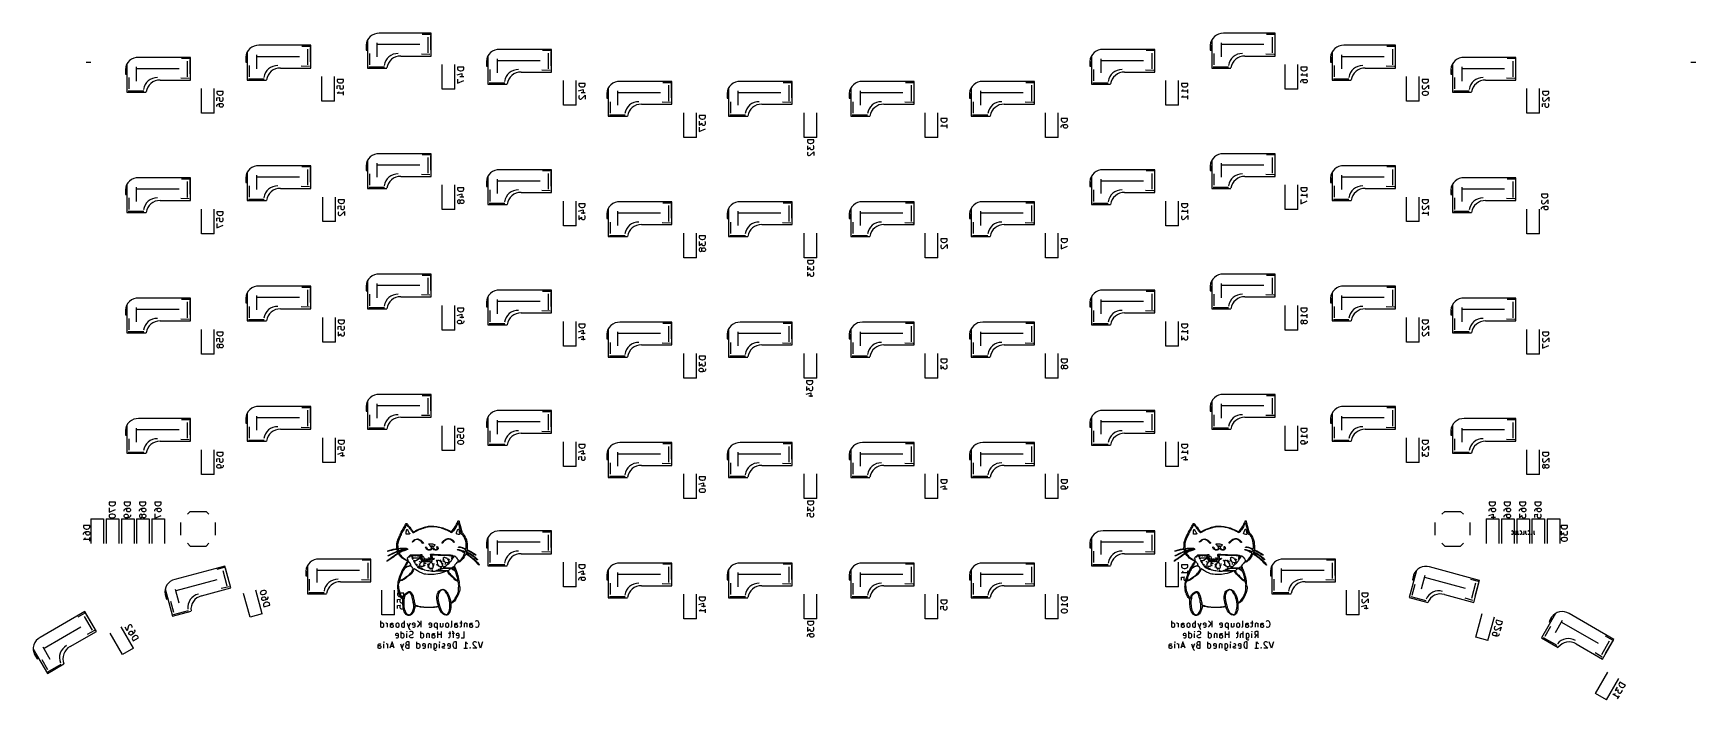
# Model space of a CAD drawing. Extents: x 83 to 346, y -162 to -57.
import ezdxf

# ---------------------------------------------------------------- set-up
doc = ezdxf.new("R2010")
doc.units = 0
doc.layers.add('BLACK', color=7, linetype='CONTINUOUS')

msp = doc.modelspace()

# ---------------------------------------------------------------- linework, layer by layer
at = {"layer": 'BLACK', "linetype": 'CONTINUOUS'}
for p, q in [((146.157, -56.9762), (137.957, -56.9762)), ((146.007, -57.1762), (144.757, -57.1762)), ((145.657, -57.5762), (145.657, -60.0762)), ((146.137, -59.5762), (146.137, -57.3262)), ((146.157, -60.5762), (146.157, -56.9762)), ((279.797, -56.9762), (271.597, -56.9762)), ((279.647, -57.1762), (278.397, -57.1762)), ((279.297, -57.5762), (279.297, -60.0762)), ((279.777, -59.5762), (279.777, -57.3262)), ((279.797, -60.5762), (279.797, -56.9762)), ((117.057, -59.9312), (117.057, -64.3812)), ((118.537, -60.3812), (118.537, -62.6212)), ((127.107, -58.8812), (118.907, -58.8812)), ((126.957, -59.0812), (125.707, -59.0812)), ((126.607, -59.4812), (126.607, -61.9812)), ((127.087, -61.4812), (127.087, -59.2312)), ((127.107, -62.4812), (127.107, -58.8812)), ((135.857, -58.8762), (135.857, -59.6262)), ((135.857, -59.6262), (136.057, -59.6262)), ((135.957, -59.5262), (135.957, -58.8762)), ((136.107, -58.0262), (136.107, -62.4762)), ((136.457, -61.9762), (136.457, -60.1762)), ((137.587, -58.4762), (137.587, -60.7162)), ((144.357, -58.7762), (137.657, -58.7762)), ((145.957, -60.3262), (144.657, -60.2762)), ((165.207, -59.5162), (157.007, -59.5162)), ((165.057, -59.7162), (163.807, -59.7162)), ((164.707, -60.1162), (164.707, -62.6162)), ((165.187, -62.1162), (165.187, -59.8662)), ((165.207, -63.1162), (165.207, -59.5162)), ((260.747, -59.5162), (252.547, -59.5162)), ((260.597, -59.7162), (259.347, -59.7162)), ((260.247, -60.1162), (260.247, -62.6162)), ((260.727, -62.1162), (260.727, -59.8662)), ((260.747, -63.1162), (260.747, -59.5162)), ((269.497, -58.8762), (269.497, -59.6262)), ((269.497, -59.6262), (269.697, -59.6262)), ((269.597, -59.5262), (269.597, -58.8762)), ((269.747, -58.0262), (269.747, -62.4762)), ((270.097, -61.9762), (270.097, -60.1762)), ((271.227, -58.4762), (271.227, -60.7162)), ((277.997, -58.7762), (271.297, -58.7762)), ((279.597, -60.3262), (278.297, -60.2762)), ((288.797, -59.9312), (288.797, -64.3812)), ((290.277, -60.3812), (290.277, -62.6212)), ((298.847, -58.8812), (290.647, -58.8812)), ((298.697, -59.0812), (297.447, -59.0812)), ((298.347, -59.4812), (298.347, -61.9812)), ((298.827, -61.4812), (298.827, -59.2312)), ((298.847, -62.4812), (298.847, -58.8812)), ((92.2887, -61.5783), (91.5268, -61.5783)), ((97.7574, -62.6862), (97.7574, -63.4362)), ((97.8574, -63.3362), (97.8574, -62.6862)), ((98.0074, -61.8362), (98.0074, -66.2862)), ((99.4874, -62.2862), (99.4874, -64.5262)), ((106.257, -62.5862), (99.5574, -62.5862)), ((108.057, -60.7862), (99.8574, -60.7862)), ((107.907, -60.9862), (106.657, -60.9862)), ((107.557, -61.3862), (107.557, -63.8862)), ((108.037, -63.3862), (108.037, -61.1362)), ((108.057, -64.3862), (108.057, -60.7862)), ((116.807, -60.7812), (116.807, -61.5312)), ((116.807, -61.5312), (117.007, -61.5312)), ((116.907, -61.4312), (116.907, -60.7812)), ((117.407, -63.8812), (117.407, -62.0812)), ((125.307, -60.6812), (118.607, -60.6812)), ((122.307, -62.4812), (127.107, -62.4812)), ((126.907, -62.2312), (125.607, -62.1812)), ((136.107, -62.4762), (139.137, -62.4762)), ((136.307, -62.2762), (138.757, -62.2762)), ((141.357, -60.5762), (146.157, -60.5762)), ((147.901, -65.8262), (147.901, -61.9262)), ((149.901, -65.8262), (149.901, -61.9262)), ((151.354, -62.3619), (150.354, -62.3619)), ((150.354, -62.3619), (150.354, -62.6)), ((150.354, -62.6), (150.401, -62.7429)), ((150.401, -62.7429), (150.496, -62.8381)), ((150.496, -62.8381), (150.592, -62.8857)), ((150.592, -62.8857), (150.782, -62.9333)), ((150.782, -62.9333), (150.925, -62.9333)), ((150.925, -62.9333), (151.115, -62.8857)), ((151.115, -62.8857), (151.211, -62.8381)), ((151.211, -62.8381), (151.306, -62.7429)), ((151.306, -62.7429), (151.354, -62.6)), ((151.354, -62.6), (151.354, -62.3619)), ((154.907, -61.4162), (154.907, -62.1662)), ((154.907, -62.1662), (155.107, -62.1662)), ((155.007, -62.0662), (155.007, -61.4162)), ((155.157, -60.5662), (155.157, -65.0162)), ((155.507, -64.5162), (155.507, -62.7162)), ((156.637, -61.0162), (156.637, -63.2562)), ((163.407, -61.3162), (156.707, -61.3162)), ((160.407, -63.1162), (165.207, -63.1162)), ((165.007, -62.8662), (163.707, -62.8162)), ((250.447, -61.4162), (250.447, -62.1662)), ((250.447, -62.1662), (250.647, -62.1662)), ((250.547, -62.0662), (250.547, -61.4162)), ((250.697, -60.5662), (250.697, -65.0162)), ((251.047, -64.5162), (251.047, -62.7162)), ((252.177, -61.0162), (252.177, -63.2562)), ((258.947, -61.3162), (252.247, -61.3162)), ((255.947, -63.1162), (260.747, -63.1162)), ((260.547, -62.8662), (259.247, -62.8162)), ((269.747, -62.4762), (272.777, -62.4762)), ((269.947, -62.2762), (272.397, -62.2762)), ((274.997, -60.5762), (279.797, -60.5762)), ((281.382, -65.8262), (281.382, -61.9262)), ((283.382, -65.8262), (283.382, -61.9262)), ((284.834, -62.3619), (283.834, -62.3619)), ((283.834, -62.3619), (283.834, -62.6)), ((283.834, -62.6), (283.882, -62.7429)), ((283.882, -62.7429), (283.977, -62.8381)), ((283.977, -62.8381), (284.072, -62.8857)), ((284.072, -62.8857), (284.263, -62.9333)), ((284.263, -62.9333), (284.405, -62.9333)), ((284.405, -62.9333), (284.596, -62.8857)), ((284.596, -62.8857), (284.691, -62.8381)), ((284.691, -62.8381), (284.786, -62.7429)), ((284.786, -62.7429), (284.834, -62.6)), ((284.834, -62.6), (284.834, -62.3619)), ((288.547, -60.7812), (288.547, -61.5312)), ((288.547, -61.5312), (288.747, -61.5312)), ((288.647, -61.4312), (288.647, -60.7812)), ((289.147, -63.8812), (289.147, -62.0812)), ((297.047, -60.6812), (290.347, -60.6812)), ((294.047, -62.4812), (298.847, -62.4812)), ((298.647, -62.2312), (297.347, -62.1812)), ((307.597, -62.6862), (307.597, -63.4362)), ((307.697, -63.3362), (307.697, -62.6862)), ((307.847, -61.8362), (307.847, -66.2862)), ((309.327, -62.2862), (309.327, -64.5262)), ((316.097, -62.5862), (309.397, -62.5862)), ((317.897, -60.7862), (309.697, -60.7862)), ((317.747, -60.9862), (316.497, -60.9862)), ((317.397, -61.3862), (317.397, -63.8862)), ((317.877, -63.3862), (317.877, -61.1362)), ((317.897, -64.3862), (317.897, -60.7862)), ((346.359, -61.5783), (345.597, -61.5783)), ((97.7574, -63.4362), (97.9574, -63.4362)), ((98.3574, -65.7862), (98.3574, -63.9862)), ((103.257, -64.3862), (108.057, -64.3862)), ((107.857, -64.1362), (106.557, -64.0862)), ((109.801, -69.6362), (109.801, -65.7362)), ((111.801, -69.6362), (111.801, -65.7362)), ((117.057, -64.3812), (120.087, -64.3812)), ((117.257, -64.1812), (119.707, -64.1812)), ((128.851, -67.7312), (128.851, -63.8312)), ((130.851, -67.7312), (130.851, -63.8312)), ((132.304, -64.2669), (131.304, -64.2669)), ((131.304, -64.2669), (131.304, -64.505)), ((131.304, -64.505), (131.351, -64.6479)), ((131.304, -65.2669), (131.78, -65.2193)), ((131.304, -65.7431), (131.304, -65.2669)), ((131.351, -64.6479), (131.446, -64.7431)), ((131.446, -64.7431), (131.542, -64.7907)), ((131.542, -64.7907), (131.732, -64.8383)), ((131.732, -65.2669), (131.684, -65.3622)), ((131.684, -65.3622), (131.684, -65.6003)), ((131.684, -65.6003), (131.732, -65.6955)), ((131.732, -64.8383), (131.875, -64.8383)), ((131.78, -65.2193), (131.732, -65.2669)), ((131.732, -65.6955), (131.78, -65.7431)), ((131.78, -65.7431), (131.875, -65.7907)), ((131.875, -64.8383), (132.065, -64.7907)), ((131.875, -65.7907), (132.113, -65.7907)), ((132.065, -64.7907), (132.161, -64.7431)), ((132.113, -65.7907), (132.208, -65.7431)), ((132.161, -64.7431), (132.256, -64.6479)), ((132.256, -65.2669), (132.208, -65.2193)), ((132.208, -65.7431), (132.256, -65.6955)), ((132.256, -64.6479), (132.304, -64.505)), ((132.304, -65.3622), (132.256, -65.2669)), ((132.256, -65.6955), (132.304, -65.6003)), ((132.304, -64.505), (132.304, -64.2669)), ((132.304, -65.6003), (132.304, -65.3622)), ((150.306, -63.5524), (151.02, -63.3143)), ((150.354, -64.2191), (150.354, -64.8857)), ((150.354, -64.8857), (151.354, -64.4572)), ((150.687, -63.7905), (151.354, -63.7905)), ((151.02, -63.3143), (151.02, -63.9333)), ((155.157, -65.0162), (158.187, -65.0162)), ((155.357, -64.8162), (157.807, -64.8162)), ((167.11, -68.3662), (167.11, -64.4662)), ((169.11, -68.3662), (169.11, -64.4662)), ((170.562, -64.9019), (169.562, -64.9019)), ((169.562, -64.9019), (169.562, -65.14)), ((169.562, -65.14), (169.61, -65.2829)), ((169.61, -65.2829), (169.705, -65.3781)), ((169.705, -65.3781), (169.8, -65.4257)), ((169.8, -65.4257), (169.991, -65.4733)), ((169.991, -65.4733), (170.134, -65.4733)), ((170.134, -65.4733), (170.324, -65.4257)), ((170.324, -65.4257), (170.419, -65.3781)), ((170.419, -65.3781), (170.515, -65.2829)), ((170.515, -65.2829), (170.562, -65.14)), ((170.562, -65.14), (170.562, -64.9019)), ((174.207, -65.6462), (174.207, -70.0962)), ((184.257, -64.5962), (176.057, -64.5962)), ((184.107, -64.7962), (182.857, -64.7962)), ((183.757, -65.1962), (183.757, -67.6962)), ((184.237, -67.1962), (184.237, -64.9462)), ((184.257, -68.1962), (184.257, -64.5962)), ((193.257, -65.6462), (193.257, -70.0962)), ((203.307, -64.5962), (195.107, -64.5962)), ((203.157, -64.7962), (201.907, -64.7962)), ((202.807, -65.1962), (202.807, -67.6962)), ((203.287, -67.1962), (203.287, -64.9462)), ((203.307, -68.1962), (203.307, -64.5962)), ((212.597, -65.6462), (212.597, -70.0962)), ((222.647, -64.5962), (214.447, -64.5962)), ((222.497, -64.7962), (221.247, -64.7962)), ((222.147, -65.1962), (222.147, -67.6962)), ((222.627, -67.1962), (222.627, -64.9462)), ((222.647, -68.1962), (222.647, -64.5962)), ((231.647, -65.6462), (231.647, -70.0962)), ((241.697, -64.5962), (233.497, -64.5962)), ((241.547, -64.7962), (240.297, -64.7962)), ((241.197, -65.1962), (241.197, -67.6962)), ((241.677, -67.1962), (241.677, -64.9462)), ((241.697, -68.1962), (241.697, -64.5962)), ((250.697, -65.0162), (253.727, -65.0162)), ((250.897, -64.8162), (253.347, -64.8162)), ((262.49, -68.3662), (262.49, -64.4662)), ((264.49, -68.3662), (264.49, -64.4662)), ((265.943, -64.9019), (264.943, -64.9019)), ((264.943, -64.9019), (264.943, -65.14)), ((264.943, -65.14), (264.99, -65.2829)), ((264.99, -65.2829), (265.086, -65.3781)), ((265.086, -65.3781), (265.181, -65.4257)), ((265.181, -65.4257), (265.371, -65.4733)), ((265.371, -65.4733), (265.514, -65.4733)), ((265.514, -65.4733), (265.705, -65.4257)), ((265.705, -65.4257), (265.8, -65.3781)), ((265.8, -65.3781), (265.895, -65.2829)), ((265.895, -65.2829), (265.943, -65.14)), ((265.943, -65.14), (265.943, -64.9019)), ((283.834, -63.6), (283.977, -63.5048)), ((284.834, -63.6), (283.834, -63.6)), ((283.834, -64.5524), (283.882, -64.4572)), ((283.834, -64.7429), (283.834, -64.5524)), ((283.882, -64.4572), (283.929, -64.4095)), ((283.929, -64.4095), (284.072, -64.3143)), ((283.977, -63.5048), (284.072, -63.4095)), ((284.072, -63.4095), (284.12, -63.3143)), ((284.072, -64.3143), (284.263, -64.2667)), ((284.215, -64.4572), (284.263, -64.3619)), ((284.215, -64.6476), (284.215, -64.4572)), ((284.263, -64.7429), (284.215, -64.6476)), ((284.263, -64.2667), (284.643, -64.2667)), ((284.263, -64.3619), (284.31, -64.3143)), ((284.31, -64.7905), (284.263, -64.7429)), ((284.31, -64.3143), (284.405, -64.2667)), ((284.405, -64.8381), (284.31, -64.7905)), ((284.643, -64.8381), (284.405, -64.8381)), ((284.643, -64.2667), (284.739, -64.3143)), ((284.739, -64.7905), (284.643, -64.8381)), ((284.739, -64.3143), (284.786, -64.3619)), ((284.786, -64.7429), (284.739, -64.7905)), ((284.786, -64.3619), (284.834, -64.4572)), ((284.834, -64.6476), (284.786, -64.7429)), ((284.834, -63.8857), (284.834, -63.3143)), ((284.834, -64.4572), (284.834, -64.6476)), ((288.797, -64.3812), (291.827, -64.3812)), ((288.997, -64.1812), (291.447, -64.1812)), ((300.59, -67.7312), (300.59, -63.8312)), ((302.59, -67.7312), (302.59, -63.8312)), ((304.043, -64.2669), (303.043, -64.2669)), ((303.043, -64.2669), (303.043, -64.505)), ((303.043, -64.505), (303.09, -64.6479)), ((303.09, -65.2669), (303.043, -65.3622)), ((303.043, -65.3622), (303.043, -65.6003)), ((303.043, -65.6003), (303.09, -65.6955)), ((303.09, -64.6479), (303.186, -64.7431)), ((303.138, -65.2193), (303.09, -65.2669)), ((303.09, -65.6955), (303.138, -65.7431)), ((303.138, -65.7431), (303.233, -65.7907)), ((303.186, -64.7431), (303.281, -64.7907)), ((303.233, -65.7907), (303.328, -65.7907)), ((303.281, -64.7907), (303.471, -64.8383)), ((303.328, -65.7907), (303.471, -65.7431)), ((303.471, -64.8383), (303.614, -64.8383)), ((303.471, -65.7431), (304.043, -65.1717)), ((303.614, -64.8383), (303.805, -64.7907)), ((303.805, -64.7907), (303.9, -64.7431)), ((303.9, -64.7431), (303.995, -64.6479)), ((303.995, -64.6479), (304.043, -64.505)), ((304.043, -64.505), (304.043, -64.2669)), ((304.043, -65.1717), (304.043, -65.7907)), ((307.597, -63.4362), (307.797, -63.4362)), ((308.197, -65.7862), (308.197, -63.9862)), ((313.097, -64.3862), (317.897, -64.3862)), ((317.697, -64.1362), (316.397, -64.0862)), ((319.64, -69.6362), (319.64, -65.7362)), ((321.64, -69.6362), (321.64, -65.7362)), ((98.0074, -66.2862), (101.037, -66.2862)), ((98.2074, -66.0862), (100.657, -66.0862)), ((113.254, -66.1719), (112.254, -66.1719)), ((112.254, -66.1719), (112.254, -66.41)), ((112.254, -66.41), (112.301, -66.5529)), ((112.254, -67.1719), (112.73, -67.1243)), ((112.254, -67.6481), (112.254, -67.1719)), ((112.254, -68.3624), (112.301, -68.2672)), ((112.254, -68.5529), (112.254, -68.3624)), ((112.301, -66.5529), (112.396, -66.6481)), ((112.301, -68.2672), (112.349, -68.2195)), ((112.349, -68.2195), (112.492, -68.1243)), ((112.396, -66.6481), (112.492, -66.6957)), ((112.492, -66.6957), (112.682, -66.7433)), ((112.492, -68.1243), (112.682, -68.0767)), ((112.682, -67.1719), (112.634, -67.2672)), ((112.634, -67.2672), (112.634, -67.5053)), ((112.634, -67.5053), (112.682, -67.6005)), ((112.634, -68.2672), (112.682, -68.1719)), ((112.634, -68.4576), (112.634, -68.2672)), ((112.682, -66.7433), (112.825, -66.7433)), ((112.73, -67.1243), (112.682, -67.1719)), ((112.682, -67.6005), (112.73, -67.6481)), ((112.682, -68.0767), (113.063, -68.0767)), ((112.682, -68.1719), (112.73, -68.1243)), ((112.73, -67.6481), (112.825, -67.6957)), ((112.73, -68.1243), (112.825, -68.0767)), ((112.825, -66.7433), (113.015, -66.6957)), ((112.825, -67.6957), (113.063, -67.6957)), ((113.015, -66.6957), (113.111, -66.6481)), ((113.063, -67.6957), (113.158, -67.6481)), ((113.063, -68.0767), (113.158, -68.1243)), ((113.111, -66.6481), (113.206, -66.5529)), ((113.206, -67.1719), (113.158, -67.1243)), ((113.158, -67.6481), (113.206, -67.6005)), ((113.158, -68.1243), (113.206, -68.1719)), ((113.206, -66.5529), (113.254, -66.41)), ((113.254, -67.2672), (113.206, -67.1719)), ((113.206, -67.6005), (113.254, -67.5053)), ((113.206, -68.1719), (113.254, -68.2672)), ((113.254, -66.41), (113.254, -66.1719)), ((113.254, -67.5053), (113.254, -67.2672)), ((113.254, -68.2672), (113.254, -68.4576)), ((130.851, -67.7312), (128.851, -67.7312)), ((131.304, -66.4574), (131.446, -66.3622)), ((132.304, -66.4574), (131.304, -66.4574)), ((131.446, -66.3622), (131.542, -66.2669)), ((131.542, -66.2669), (131.589, -66.1717)), ((132.304, -66.7431), (132.304, -66.1717)), ((149.901, -65.8262), (147.901, -65.8262)), ((169.11, -68.3662), (167.11, -68.3662)), ((169.515, -66.0924), (170.229, -65.8543)), ((169.61, -66.8543), (169.562, -66.9495)), ((169.562, -66.9495), (169.562, -67.1876)), ((169.562, -67.1876), (169.61, -67.2829)), ((169.658, -66.8067), (169.61, -66.8543)), ((169.61, -67.2829), (169.658, -67.3305)), ((169.658, -67.3305), (169.753, -67.3781)), ((169.753, -67.3781), (169.848, -67.3781)), ((169.848, -67.3781), (169.991, -67.3305)), ((169.896, -66.3305), (170.562, -66.3305)), ((169.991, -67.3305), (170.562, -66.7591)), ((170.229, -65.8543), (170.229, -66.4733)), ((170.562, -66.7591), (170.562, -67.3781)), ((173.957, -66.4962), (173.957, -67.2462)), ((173.957, -67.2462), (174.157, -67.2462)), ((174.057, -67.1462), (174.057, -66.4962)), ((174.557, -69.5962), (174.557, -67.7962)), ((175.687, -66.0962), (175.687, -68.3362)), ((182.457, -66.3962), (175.757, -66.3962)), ((179.457, -68.1962), (184.257, -68.1962)), ((184.057, -67.9462), (182.757, -67.8962)), ((193.007, -66.4962), (193.007, -67.2462)), ((193.007, -67.2462), (193.207, -67.2462)), ((193.107, -67.1462), (193.107, -66.4962)), ((193.607, -69.5962), (193.607, -67.7962)), ((194.737, -66.0962), (194.737, -68.3362)), ((201.507, -66.3962), (194.807, -66.3962)), ((198.507, -68.1962), (203.307, -68.1962)), ((203.107, -67.9462), (201.807, -67.8962)), ((212.347, -66.4962), (212.347, -67.2462)), ((212.347, -67.2462), (212.547, -67.2462)), ((212.447, -67.1462), (212.447, -66.4962)), ((212.947, -69.5962), (212.947, -67.7962)), ((214.077, -66.0962), (214.077, -68.3362)), ((220.847, -66.3962), (214.147, -66.3962)), ((217.847, -68.1962), (222.647, -68.1962)), ((222.447, -67.9462), (221.147, -67.8962)), ((231.397, -66.4962), (231.397, -67.2462)), ((231.397, -67.2462), (231.597, -67.2462)), ((231.497, -67.1462), (231.497, -66.4962)), ((231.997, -69.5962), (231.997, -67.7962)), ((233.127, -66.0962), (233.127, -68.3362)), ((239.897, -66.3962), (233.197, -66.3962)), ((236.897, -68.1962), (241.697, -68.1962)), ((241.497, -67.9462), (240.197, -67.8962)), ((264.49, -68.3662), (262.49, -68.3662)), ((264.943, -66.14), (265.086, -66.0448)), ((265.943, -66.14), (264.943, -66.14)), ((264.943, -67.0924), (265.086, -66.9972)), ((265.943, -67.0924), (264.943, -67.0924)), ((265.086, -66.0448), (265.181, -65.9495)), ((265.086, -66.9972), (265.181, -66.9019)), ((265.181, -65.9495), (265.228, -65.8543)), ((265.181, -66.9019), (265.228, -66.8067)), ((265.943, -66.4257), (265.943, -65.8543)), ((265.943, -67.3781), (265.943, -66.8067)), ((283.382, -65.8262), (281.382, -65.8262)), ((302.59, -67.7312), (300.59, -67.7312)), ((303.09, -66.3145), (303.043, -66.4098)), ((303.043, -66.4098), (303.043, -66.505)), ((303.043, -66.505), (303.09, -66.6003)), ((303.138, -66.2669), (303.09, -66.3145)), ((303.09, -66.6003), (303.138, -66.6479)), ((303.233, -66.2193), (303.138, -66.2669)), ((303.138, -66.6479), (303.233, -66.6955)), ((303.424, -66.1717), (303.233, -66.2193)), ((303.233, -66.6955), (303.424, -66.7431)), ((303.662, -66.1717), (303.424, -66.1717)), ((303.424, -66.7431), (303.662, -66.7431)), ((303.852, -66.2193), (303.662, -66.1717)), ((303.662, -66.7431), (303.852, -66.6955)), ((303.947, -66.2669), (303.852, -66.2193)), ((303.852, -66.6955), (303.947, -66.6479)), ((303.995, -66.3145), (303.947, -66.2669)), ((303.947, -66.6479), (303.995, -66.6003)), ((304.043, -66.4098), (303.995, -66.3145)), ((303.995, -66.6003), (304.043, -66.505)), ((304.043, -66.505), (304.043, -66.4098)), ((307.847, -66.2862), (310.877, -66.2862)), ((308.047, -66.0862), (310.497, -66.0862)), ((323.093, -66.1719), (322.093, -66.1719)), ((322.093, -66.1719), (322.093, -66.41)), ((322.093, -66.41), (322.14, -66.5529)), ((322.14, -67.1719), (322.093, -67.2672)), ((322.093, -67.2672), (322.093, -67.5053)), ((322.093, -67.5053), (322.14, -67.6005)), ((322.093, -68.1243), (322.569, -68.0767)), ((322.093, -68.6005), (322.093, -68.1243)), ((322.14, -66.5529), (322.236, -66.6481)), ((322.188, -67.1243), (322.14, -67.1719)), ((322.14, -67.6005), (322.188, -67.6481)), ((322.188, -67.6481), (322.283, -67.6957)), ((322.236, -66.6481), (322.331, -66.6957)), ((322.283, -67.6957), (322.378, -67.6957)), ((322.331, -66.6957), (322.521, -66.7433)), ((322.378, -67.6957), (322.521, -67.6481)), ((322.521, -68.1243), (322.474, -68.2195)), ((322.474, -68.2195), (322.474, -68.4576)), ((322.521, -66.7433), (322.664, -66.7433)), ((322.521, -67.6481), (323.093, -67.0767)), ((322.569, -68.0767), (322.521, -68.1243)), ((322.664, -66.7433), (322.855, -66.6957)), ((322.855, -66.6957), (322.95, -66.6481)), ((322.95, -66.6481), (323.045, -66.5529)), ((323.045, -68.1243), (322.997, -68.0767)), ((323.045, -66.5529), (323.093, -66.41)), ((323.093, -68.2195), (323.045, -68.1243)), ((323.093, -66.41), (323.093, -66.1719)), ((323.093, -67.0767), (323.093, -67.6957)), ((323.093, -68.4576), (323.093, -68.2195)), ((111.801, -69.6362), (109.801, -69.6362)), ((112.682, -68.5529), (112.634, -68.4576)), ((112.73, -68.6005), (112.682, -68.5529)), ((112.825, -68.6481), (112.73, -68.6005)), ((113.063, -68.6481), (112.825, -68.6481)), ((113.158, -68.6005), (113.063, -68.6481)), ((113.206, -68.5529), (113.158, -68.6005)), ((113.254, -68.4576), (113.206, -68.5529)), ((174.207, -70.0962), (177.237, -70.0962)), ((174.407, -69.8962), (176.857, -69.8962)), ((186.16, -73.4462), (186.16, -69.5462)), ((188.16, -73.4462), (188.16, -69.5462)), ((189.612, -69.9819), (188.612, -69.9819)), ((188.612, -69.9819), (188.612, -70.22)), ((188.612, -70.22), (188.66, -70.3629)), ((188.612, -70.8867), (188.612, -71.5057)), ((188.66, -70.3629), (188.755, -70.4581)), ((188.755, -70.4581), (188.85, -70.5057)), ((188.85, -70.5057), (189.041, -70.5533)), ((189.041, -70.5533), (189.184, -70.5533)), ((189.184, -70.5533), (189.374, -70.5057)), ((189.374, -70.5057), (189.469, -70.4581)), ((189.469, -70.4581), (189.565, -70.3629)), ((189.565, -70.9343), (189.517, -70.8867)), ((189.565, -70.3629), (189.612, -70.22)), ((189.612, -71.0295), (189.565, -70.9343)), ((189.612, -70.22), (189.612, -69.9819)), ((189.612, -71.3153), (189.612, -71.0295)), ((193.257, -70.0962), (196.287, -70.0962)), ((193.457, -69.8962), (195.907, -69.8962)), ((205.21, -73.4462), (205.21, -69.5462)), ((207.21, -73.4462), (207.21, -69.5462)), ((212.597, -70.0962), (215.627, -70.0962)), ((212.797, -69.8962), (215.247, -69.8962)), ((224.39, -73.4462), (224.39, -69.5462)), ((226.39, -73.4462), (226.39, -69.5462)), ((227.843, -70.4581), (226.843, -70.4581)), ((226.843, -70.4581), (226.843, -70.6962)), ((226.843, -70.6962), (226.89, -70.8391)), ((226.89, -70.8391), (226.986, -70.9343)), ((226.986, -70.9343), (227.081, -70.9819)), ((227.081, -70.9819), (227.271, -71.0295)), ((227.271, -71.0295), (227.414, -71.0295)), ((227.414, -71.0295), (227.605, -70.9819)), ((227.605, -70.9819), (227.7, -70.9343)), ((227.7, -70.9343), (227.795, -70.8391)), ((227.795, -70.8391), (227.843, -70.6962)), ((227.843, -70.6962), (227.843, -70.4581)), ((231.647, -70.0962), (234.677, -70.0962)), ((231.847, -69.8962), (234.297, -69.8962)), ((243.44, -73.4462), (243.44, -69.5462)), ((245.44, -73.4462), (245.44, -69.5462)), ((246.893, -70.4581), (245.893, -70.4581)), ((245.893, -70.4581), (245.893, -70.6962)), ((245.893, -70.6962), (245.94, -70.8391)), ((245.94, -70.8391), (246.036, -70.9343)), ((246.036, -70.9343), (246.131, -70.9819)), ((246.131, -70.9819), (246.321, -71.0295)), ((246.321, -71.0295), (246.464, -71.0295)), ((246.464, -71.0295), (246.655, -70.9819)), ((246.655, -70.9819), (246.75, -70.9343)), ((246.75, -70.9343), (246.845, -70.8391)), ((246.845, -70.8391), (246.893, -70.6962)), ((246.893, -70.6962), (246.893, -70.4581)), ((321.64, -69.6362), (319.64, -69.6362)), ((322.474, -68.4576), (322.521, -68.5529)), ((322.521, -68.5529), (322.569, -68.6005)), ((322.569, -68.6005), (322.664, -68.6481)), ((322.664, -68.6481), (322.902, -68.6481)), ((322.902, -68.6481), (322.997, -68.6005)), ((322.997, -68.6005), (323.045, -68.5529)), ((323.045, -68.5529), (323.093, -68.4576)), ((188.16, -73.4462), (186.16, -73.4462)), ((188.612, -71.5057), (188.993, -71.1724)), ((188.612, -71.8391), (188.612, -72.5057)), ((188.612, -72.5057), (189.612, -72.0772)), ((188.993, -71.1724), (188.993, -71.3153)), ((188.993, -71.3153), (189.041, -71.4105)), ((189.041, -71.4105), (189.088, -71.4581)), ((189.088, -71.4581), (189.184, -71.5057)), ((189.184, -71.5057), (189.422, -71.5057)), ((189.422, -71.5057), (189.517, -71.4581)), ((189.517, -71.4581), (189.565, -71.4105)), ((189.565, -71.4105), (189.612, -71.3153)), ((207.21, -73.4462), (205.21, -73.4462)), ((226.39, -73.4462), (224.39, -73.4462)), ((226.843, -71.6962), (226.986, -71.601)), ((227.843, -71.6962), (226.843, -71.6962)), ((226.986, -71.601), (227.081, -71.5057)), ((227.081, -71.5057), (227.128, -71.4105)), ((227.843, -71.9819), (227.843, -71.4105)), ((245.44, -73.4462), (243.44, -73.4462)), ((245.893, -71.6962), (245.94, -71.601)), ((245.893, -71.8867), (245.893, -71.6962)), ((245.94, -71.601), (245.988, -71.5533)), ((245.988, -71.5533), (246.131, -71.4581)), ((246.131, -71.4581), (246.321, -71.4105)), ((246.274, -71.601), (246.321, -71.5057)), ((246.274, -71.7914), (246.274, -71.601)), ((246.321, -71.8867), (246.274, -71.7914)), ((246.321, -71.4105), (246.702, -71.4105)), ((246.321, -71.5057), (246.369, -71.4581)), ((246.369, -71.9343), (246.321, -71.8867)), ((246.369, -71.4581), (246.464, -71.4105)), ((246.464, -71.9819), (246.369, -71.9343)), ((246.702, -71.9819), (246.464, -71.9819)), ((246.702, -71.4105), (246.797, -71.4581)), ((246.797, -71.9343), (246.702, -71.9819)), ((246.797, -71.4581), (246.845, -71.5057)), ((246.845, -71.8867), (246.797, -71.9343)), ((246.845, -71.5057), (246.893, -71.601)), ((246.893, -71.7914), (246.845, -71.8867)), ((246.893, -71.601), (246.893, -71.7914)), ((146.157, -76.0262), (137.957, -76.0262)), ((146.007, -76.2262), (144.757, -76.2262)), ((146.157, -79.6262), (146.157, -76.0262)), ((206.726, -73.8554), (205.726, -73.8554)), ((205.726, -73.8554), (205.726, -74.0935)), ((205.726, -74.0935), (205.773, -74.2364)), ((205.726, -74.7602), (205.726, -75.3792)), ((205.726, -75.3792), (206.107, -75.0459)), ((205.773, -75.8078), (205.726, -75.903)), ((205.726, -75.903), (205.726, -76.1411)), ((205.726, -76.1411), (205.773, -76.2364)), ((205.773, -74.2364), (205.869, -74.3316)), ((205.821, -75.7602), (205.773, -75.8078)), ((205.773, -76.2364), (205.821, -76.284)), ((205.821, -76.284), (205.916, -76.3316)), ((205.869, -74.3316), (205.964, -74.3792)), ((205.964, -74.3792), (206.154, -74.4268)), ((206.011, -76.3316), (206.154, -76.284)), ((206.107, -75.0459), (206.107, -75.1887)), ((206.107, -75.1887), (206.154, -75.284)), ((206.154, -74.4268), (206.297, -74.4268)), ((206.154, -75.284), (206.202, -75.3316)), ((206.154, -76.284), (206.726, -75.7126)), ((206.202, -75.3316), (206.297, -75.3792)), ((206.297, -74.4268), (206.488, -74.3792)), ((206.297, -75.3792), (206.535, -75.3792)), ((206.488, -74.3792), (206.583, -74.3316)), ((206.535, -75.3792), (206.631, -75.3316)), ((206.583, -74.3316), (206.678, -74.2364)), ((206.678, -74.8078), (206.631, -74.7602)), ((206.631, -75.3316), (206.678, -75.284)), ((206.678, -74.2364), (206.726, -74.0935)), ((206.726, -74.903), (206.678, -74.8078)), ((206.678, -75.284), (206.726, -75.1887)), ((206.726, -74.0935), (206.726, -73.8554)), ((206.726, -75.1887), (206.726, -74.903)), ((206.726, -75.7126), (206.726, -76.3316)), ((279.797, -76.0262), (271.597, -76.0262)), ((279.647, -76.2262), (278.397, -76.2262)), ((279.797, -79.6262), (279.797, -76.0262)), ((127.107, -77.9312), (118.907, -77.9312)), ((126.957, -78.1312), (125.707, -78.1312)), ((126.607, -78.5312), (126.607, -81.0312)), ((127.087, -80.5312), (127.087, -78.2812)), ((127.107, -81.5312), (127.107, -77.9312)), ((135.857, -77.9262), (135.857, -78.6762)), ((135.857, -78.6762), (136.057, -78.6762)), ((135.957, -78.5762), (135.957, -77.9262)), ((136.107, -77.0762), (136.107, -81.5262)), ((137.587, -77.5262), (137.587, -79.7662)), ((144.357, -77.8262), (137.657, -77.8262)), ((145.657, -76.6262), (145.657, -79.1262)), ((146.137, -78.6262), (146.137, -76.3762)), ((165.207, -78.5662), (157.007, -78.5662)), ((165.057, -78.7662), (163.807, -78.7662)), ((165.187, -81.1662), (165.187, -78.9162)), ((165.207, -82.1662), (165.207, -78.5662)), ((205.916, -76.3316), (206.011, -76.3316)), ((260.747, -78.5662), (252.547, -78.5662)), ((260.597, -78.7662), (259.347, -78.7662)), ((260.727, -81.1662), (260.727, -78.9162)), ((260.747, -82.1662), (260.747, -78.5662)), ((269.497, -77.9262), (269.497, -78.6762)), ((269.497, -78.6762), (269.697, -78.6762)), ((269.597, -78.5762), (269.597, -77.9262)), ((269.747, -77.0762), (269.747, -81.5262)), ((271.227, -77.5262), (271.227, -79.7662)), ((277.997, -77.8262), (271.297, -77.8262)), ((279.297, -76.6262), (279.297, -79.1262)), ((279.777, -78.6262), (279.777, -76.3762)), ((298.847, -77.9312), (290.647, -77.9312)), ((298.697, -78.1312), (297.447, -78.1312)), ((298.347, -78.5312), (298.347, -81.0312)), ((298.827, -80.5312), (298.827, -78.2812)), ((298.847, -81.5312), (298.847, -77.9312)), ((98.0074, -80.8862), (98.0074, -85.3362)), ((99.4874, -81.3362), (99.4874, -83.5762)), ((108.057, -79.8362), (99.8574, -79.8362)), ((107.907, -80.0362), (106.657, -80.0362)), ((107.557, -80.4362), (107.557, -82.9362)), ((108.037, -82.4362), (108.037, -80.1862)), ((108.057, -83.4362), (108.057, -79.8362)), ((116.807, -79.8312), (116.807, -80.5812)), ((116.807, -80.5812), (117.007, -80.5812)), ((116.907, -80.4812), (116.907, -79.8312)), ((117.057, -78.9812), (117.057, -83.4312)), ((117.407, -82.9312), (117.407, -81.1312)), ((118.537, -79.4312), (118.537, -81.6712)), ((125.307, -79.7312), (118.607, -79.7312)), ((122.307, -81.5312), (127.107, -81.5312)), ((126.907, -81.2812), (125.607, -81.2312)), ((136.107, -81.5262), (139.137, -81.5262)), ((136.307, -81.3262), (138.757, -81.3262)), ((136.457, -81.0262), (136.457, -79.2262)), ((141.357, -79.6262), (146.157, -79.6262)), ((145.957, -79.3762), (144.657, -79.3262)), ((147.901, -84.8762), (147.901, -80.9762)), ((149.901, -84.8762), (149.901, -80.9762)), ((151.354, -81.4119), (150.354, -81.4119)), ((150.354, -81.4119), (150.354, -81.65)), ((151.354, -81.65), (151.354, -81.4119)), ((154.907, -80.4662), (154.907, -81.2162)), ((154.907, -81.2162), (155.107, -81.2162)), ((155.007, -81.1162), (155.007, -80.4662)), ((155.157, -79.6162), (155.157, -84.0662)), ((156.637, -80.0662), (156.637, -82.3062)), ((163.407, -80.3662), (156.707, -80.3662)), ((164.707, -79.1662), (164.707, -81.6662)), ((250.447, -80.4662), (250.447, -81.2162)), ((250.447, -81.2162), (250.647, -81.2162)), ((250.547, -81.1162), (250.547, -80.4662)), ((250.697, -79.6162), (250.697, -84.0662)), ((252.177, -80.0662), (252.177, -82.3062)), ((258.947, -80.3662), (252.247, -80.3662)), ((260.247, -79.1662), (260.247, -81.6662)), ((269.747, -81.5262), (272.777, -81.5262)), ((269.947, -81.3262), (272.397, -81.3262)), ((270.097, -81.0262), (270.097, -79.2262)), ((274.997, -79.6262), (279.797, -79.6262)), ((279.597, -79.3762), (278.297, -79.3262)), ((281.382, -84.8762), (281.382, -80.9762)), ((283.382, -84.8762), (283.382, -80.9762)), ((284.834, -81.4119), (283.834, -81.4119)), ((283.834, -81.4119), (283.834, -81.65)), ((284.834, -81.65), (284.834, -81.4119)), ((288.547, -79.8312), (288.547, -80.5812)), ((288.547, -80.5812), (288.747, -80.5812)), ((288.647, -80.4812), (288.647, -79.8312)), ((288.797, -78.9812), (288.797, -83.4312)), ((289.147, -82.9312), (289.147, -81.1312)), ((290.277, -79.4312), (290.277, -81.6712)), ((297.047, -79.7312), (290.347, -79.7312)), ((294.047, -81.5312), (298.847, -81.5312)), ((298.647, -81.2812), (297.347, -81.2312)), ((307.847, -80.8862), (307.847, -85.3362)), ((309.327, -81.3362), (309.327, -83.5762)), ((317.897, -79.8362), (309.697, -79.8362)), ((317.747, -80.0362), (316.497, -80.0362)), ((317.397, -80.4362), (317.397, -82.9362)), ((317.877, -82.4362), (317.877, -80.1862)), ((317.897, -83.4362), (317.897, -79.8362)), ((97.7574, -81.7362), (97.7574, -82.4862)), ((97.7574, -82.4862), (97.9574, -82.4862)), ((97.8574, -82.3862), (97.8574, -81.7362)), ((98.3574, -84.8362), (98.3574, -83.0362)), ((106.257, -81.6362), (99.5574, -81.6362)), ((103.257, -83.4362), (108.057, -83.4362)), ((107.857, -83.1862), (106.557, -83.1362)), ((117.057, -83.4312), (120.087, -83.4312)), ((117.257, -83.2312), (119.707, -83.2312)), ((129.01, -86.7812), (129.01, -82.8812)), ((131.01, -86.7812), (131.01, -82.8812)), ((132.462, -83.3169), (131.462, -83.3169)), ((131.462, -83.3169), (131.462, -83.555)), ((131.462, -83.555), (131.51, -83.6979)), ((131.51, -83.6979), (131.605, -83.7931)), ((131.605, -83.7931), (131.7, -83.8407)), ((131.7, -83.8407), (131.891, -83.8883)), ((131.891, -83.8883), (132.034, -83.8883)), ((132.034, -83.8883), (132.224, -83.8407)), ((132.224, -83.8407), (132.319, -83.7931)), ((132.319, -83.7931), (132.415, -83.6979)), ((132.415, -83.6979), (132.462, -83.555)), ((132.462, -83.555), (132.462, -83.3169)), ((150.306, -82.6024), (151.02, -82.3643)), ((150.354, -81.65), (150.401, -81.7929)), ((150.401, -83.4119), (150.354, -83.5072)), ((150.354, -83.5072), (150.354, -83.6976)), ((150.354, -83.6976), (150.401, -83.7929)), ((150.401, -81.7929), (150.496, -81.8881)), ((150.449, -83.3643), (150.401, -83.4119)), ((150.401, -83.7929), (150.449, -83.8405)), ((150.544, -83.3167), (150.449, -83.3643)), ((150.449, -83.8405), (150.544, -83.8881)), ((150.496, -81.8881), (150.592, -81.9357)), ((150.592, -83.3167), (150.544, -83.3167)), ((150.544, -83.8881), (150.592, -83.8881)), ((150.592, -81.9357), (150.782, -81.9833)), ((150.687, -83.3643), (150.592, -83.3167)), ((150.592, -83.8881), (150.687, -83.8405)), ((150.687, -82.8405), (151.354, -82.8405)), ((150.734, -83.4119), (150.687, -83.3643)), ((150.687, -83.8405), (150.734, -83.7929)), ((150.782, -83.5072), (150.734, -83.4119)), ((150.734, -83.7929), (150.782, -83.6976)), ((150.782, -81.9833), (150.925, -81.9833)), ((150.782, -83.5072), (150.83, -83.4119)), ((150.782, -83.6976), (150.782, -83.5072)), ((150.83, -83.7929), (150.782, -83.6976)), ((150.83, -83.4119), (150.877, -83.3643)), ((150.877, -83.8405), (150.83, -83.7929)), ((150.877, -83.3643), (150.973, -83.3167)), ((150.973, -83.8881), (150.877, -83.8405)), ((150.925, -81.9833), (151.115, -81.9357)), ((150.973, -83.3167), (151.163, -83.3167)), ((151.163, -83.8881), (150.973, -83.8881)), ((151.02, -82.3643), (151.02, -82.9833)), ((151.115, -81.9357), (151.211, -81.8881)), ((151.163, -83.3167), (151.258, -83.3643)), ((151.258, -83.8405), (151.163, -83.8881)), ((151.211, -81.8881), (151.306, -81.7929)), ((151.258, -83.3643), (151.306, -83.4119)), ((151.306, -83.7929), (151.258, -83.8405)), ((151.306, -81.7929), (151.354, -81.65)), ((151.306, -83.4119), (151.354, -83.5072)), ((151.354, -83.6976), (151.306, -83.7929)), ((151.354, -83.5072), (151.354, -83.6976)), ((155.157, -84.0662), (158.187, -84.0662)), ((155.357, -83.8662), (157.807, -83.8662)), ((155.507, -83.5662), (155.507, -81.7662)), ((160.407, -82.1662), (165.207, -82.1662)), ((165.007, -81.9162), (163.707, -81.8662)), ((167.11, -87.4162), (167.11, -83.5162)), ((169.11, -87.4162), (169.11, -83.5162)), ((170.562, -83.9519), (169.562, -83.9519)), ((169.562, -83.9519), (169.562, -84.19)), ((169.562, -84.19), (169.61, -84.3329)), ((170.515, -84.3329), (170.562, -84.19)), ((170.562, -84.19), (170.562, -83.9519)), ((184.257, -83.6462), (176.057, -83.6462)), ((184.107, -83.8462), (182.857, -83.8462)), ((184.237, -86.2462), (184.237, -83.9962)), ((184.257, -87.2462), (184.257, -83.6462)), ((203.307, -83.6462), (195.107, -83.6462)), ((203.157, -83.8462), (201.907, -83.8462)), ((203.287, -86.2462), (203.287, -83.9962)), ((203.307, -87.2462), (203.307, -83.6462)), ((222.647, -83.6462), (214.447, -83.6462)), ((222.497, -83.8462), (221.247, -83.8462)), ((222.627, -86.2462), (222.627, -83.9962)), ((222.647, -87.2462), (222.647, -83.6462)), ((241.697, -83.6462), (233.497, -83.6462)), ((241.547, -83.8462), (240.297, -83.8462)), ((241.677, -86.2462), (241.677, -83.9962)), ((241.697, -87.2462), (241.697, -83.6462)), ((250.697, -84.0662), (253.727, -84.0662)), ((250.897, -83.8662), (253.347, -83.8662)), ((251.047, -83.5662), (251.047, -81.7662)), ((255.947, -82.1662), (260.747, -82.1662)), ((260.547, -81.9162), (259.247, -81.8662)), ((262.49, -87.4162), (262.49, -83.5162)), ((264.49, -87.4162), (264.49, -83.5162)), ((265.943, -83.9519), (264.943, -83.9519)), ((264.943, -83.9519), (264.943, -84.19)), ((264.943, -84.19), (264.99, -84.3329)), ((265.895, -84.3329), (265.943, -84.19)), ((265.943, -84.19), (265.943, -83.9519)), ((283.834, -81.65), (283.882, -81.7929)), ((283.834, -82.65), (283.977, -82.5548)), ((284.834, -82.65), (283.834, -82.65)), ((283.834, -83.2691), (283.834, -83.9357)), ((283.834, -83.9357), (284.834, -83.5072)), ((283.882, -81.7929), (283.977, -81.8881)), ((283.977, -81.8881), (284.072, -81.9357)), ((283.977, -82.5548), (284.072, -82.4595)), ((284.072, -81.9357), (284.263, -81.9833)), ((284.072, -82.4595), (284.12, -82.3643)), ((284.263, -81.9833), (284.405, -81.9833)), ((284.405, -81.9833), (284.596, -81.9357)), ((284.596, -81.9357), (284.691, -81.8881)), ((284.691, -81.8881), (284.786, -81.7929)), ((284.786, -81.7929), (284.834, -81.65)), ((284.834, -82.9357), (284.834, -82.3643)), ((288.797, -83.4312), (291.827, -83.4312)), ((288.997, -83.2312), (291.447, -83.2312)), ((300.59, -86.7812), (300.59, -82.8812)), ((302.59, -86.7812), (302.59, -82.8812)), ((304.043, -83.3169), (303.043, -83.3169)), ((303.043, -83.3169), (303.043, -83.555)), ((303.043, -83.555), (303.09, -83.6979)), ((303.09, -83.6979), (303.186, -83.7931)), ((303.186, -83.7931), (303.281, -83.8407)), ((303.281, -83.8407), (303.471, -83.8883)), ((303.471, -83.8883), (303.614, -83.8883)), ((303.614, -83.8883), (303.805, -83.8407)), ((303.805, -83.8407), (303.9, -83.7931)), ((303.9, -83.7931), (303.995, -83.6979)), ((303.995, -83.6979), (304.043, -83.555)), ((304.043, -83.555), (304.043, -83.3169)), ((307.597, -81.7362), (307.597, -82.4862)), ((307.597, -82.4862), (307.797, -82.4862)), ((307.697, -82.3862), (307.697, -81.7362)), ((308.197, -84.8362), (308.197, -83.0362)), ((316.097, -81.6362), (309.397, -81.6362)), ((313.097, -83.4362), (317.897, -83.4362)), ((317.697, -83.1862), (316.397, -83.1362)), ((322.966, -82.4279), (321.966, -82.4279)), ((321.966, -82.4279), (321.966, -82.666)), ((321.966, -82.666), (322.014, -82.8089)), ((322.014, -83.4279), (321.966, -83.5232)), ((321.966, -83.5232), (321.966, -83.7612)), ((321.966, -83.7612), (322.014, -83.8565)), ((322.014, -82.8089), (322.109, -82.9041)), ((322.061, -83.3803), (322.014, -83.4279)), ((322.014, -83.8565), (322.061, -83.9041)), ((322.061, -83.9041), (322.156, -83.9517)), ((322.109, -82.9041), (322.204, -82.9517)), ((322.156, -83.9517), (322.252, -83.9517)), ((322.204, -82.9517), (322.395, -82.9993)), ((322.252, -83.9517), (322.395, -83.9041)), ((322.395, -82.9993), (322.537, -82.9993)), ((322.395, -83.9041), (322.966, -83.3327)), ((322.537, -82.9993), (322.728, -82.9517)), ((322.728, -82.9517), (322.823, -82.9041)), ((322.823, -82.9041), (322.918, -82.8089)), ((322.918, -82.8089), (322.966, -82.666)), ((322.966, -82.666), (322.966, -82.4279)), ((322.966, -83.3327), (322.966, -83.9517)), ((98.0074, -85.3362), (101.037, -85.3362)), ((98.2074, -85.1362), (100.657, -85.1362)), ((109.801, -88.6862), (109.801, -84.7862)), ((111.801, -88.6862), (111.801, -84.7862)), ((113.254, -85.2219), (112.254, -85.2219)), ((112.254, -85.2219), (112.254, -85.46)), ((112.254, -85.46), (112.301, -85.6029)), ((112.254, -86.2219), (112.73, -86.1743)), ((112.254, -86.6981), (112.254, -86.2219)), ((112.301, -85.6029), (112.396, -85.6981)), ((112.396, -85.6981), (112.492, -85.7457)), ((112.492, -85.7457), (112.682, -85.7933)), ((112.682, -86.2219), (112.634, -86.3172)), ((112.634, -86.3172), (112.634, -86.5552)), ((112.634, -86.5552), (112.682, -86.6505)), ((112.682, -85.7933), (112.825, -85.7933)), ((112.73, -86.1743), (112.682, -86.2219)), ((112.682, -86.6505), (112.73, -86.6981)), ((112.73, -86.6981), (112.825, -86.7457)), ((112.825, -85.7933), (113.015, -85.7457)), ((112.825, -86.7457), (113.063, -86.7457)), ((113.015, -85.7457), (113.111, -85.6981)), ((113.063, -86.7457), (113.158, -86.6981)), ((113.111, -85.6981), (113.206, -85.6029)), ((113.206, -86.2219), (113.158, -86.1743)), ((113.158, -86.6981), (113.206, -86.6505)), ((113.206, -85.6029), (113.254, -85.46)), ((113.254, -86.3172), (113.206, -86.2219)), ((113.206, -86.6505), (113.254, -86.5552)), ((113.254, -85.46), (113.254, -85.2219)), ((113.254, -86.5552), (113.254, -86.3172)), ((131.01, -86.7812), (129.01, -86.7812)), ((131.462, -84.3169), (131.938, -84.2693)), ((131.462, -84.7931), (131.462, -84.3169)), ((131.51, -85.2693), (131.462, -85.3645)), ((131.462, -85.3645), (131.462, -85.6026)), ((131.462, -85.6026), (131.51, -85.6979)), ((131.558, -85.2217), (131.51, -85.2693)), ((131.51, -85.6979), (131.558, -85.7455)), ((131.558, -85.7455), (131.653, -85.7931)), ((131.653, -85.7931), (131.748, -85.7931)), ((131.748, -85.7931), (131.891, -85.7455)), ((131.891, -84.3169), (131.843, -84.4122)), ((131.843, -84.4122), (131.843, -84.6503)), ((131.843, -84.6503), (131.891, -84.7455)), ((131.938, -84.2693), (131.891, -84.3169)), ((131.891, -84.7455), (131.938, -84.7931)), ((131.891, -85.7455), (132.462, -85.1741)), ((131.938, -84.7931), (132.034, -84.8407)), ((132.034, -84.8407), (132.272, -84.8407)), ((132.272, -84.8407), (132.367, -84.7931)), ((132.415, -84.3169), (132.367, -84.2693)), ((132.367, -84.7931), (132.415, -84.7455)), ((132.462, -84.4122), (132.415, -84.3169)), ((132.415, -84.7455), (132.462, -84.6503)), ((132.462, -84.6503), (132.462, -84.4122)), ((132.462, -85.1741), (132.462, -85.7931)), ((149.901, -84.8762), (147.901, -84.8762)), ((169.515, -85.1424), (170.229, -84.9043)), ((169.562, -85.8091), (169.562, -86.4281)), ((169.562, -86.4281), (169.943, -86.0948)), ((169.61, -84.3329), (169.705, -84.4281)), ((169.705, -84.4281), (169.8, -84.4757)), ((169.8, -84.4757), (169.991, -84.5233)), ((169.896, -85.3805), (170.562, -85.3805)), ((169.943, -86.0948), (169.943, -86.2376)), ((169.943, -86.2376), (169.991, -86.3329)), ((169.991, -84.5233), (170.134, -84.5233)), ((169.991, -86.3329), (170.038, -86.3805)), ((170.038, -86.3805), (170.134, -86.4281)), ((170.134, -84.5233), (170.324, -84.4757)), ((170.134, -86.4281), (170.372, -86.4281)), ((170.229, -84.9043), (170.229, -85.5233)), ((170.324, -84.4757), (170.419, -84.4281)), ((170.372, -86.4281), (170.467, -86.3805)), ((170.419, -84.4281), (170.515, -84.3329)), ((170.515, -85.8567), (170.467, -85.8091)), ((170.467, -86.3805), (170.515, -86.3329)), ((170.562, -85.9519), (170.515, -85.8567)), ((170.515, -86.3329), (170.562, -86.2376)), ((170.562, -86.2376), (170.562, -85.9519)), ((173.957, -85.5462), (173.957, -86.2962)), ((173.957, -86.2962), (174.157, -86.2962)), ((174.057, -86.1962), (174.057, -85.5462)), ((174.207, -84.6962), (174.207, -89.1462)), ((174.557, -88.6462), (174.557, -86.8462)), ((175.687, -85.1462), (175.687, -87.3862)), ((182.457, -85.4462), (175.757, -85.4462)), ((183.757, -84.2462), (183.757, -86.7462)), ((193.007, -85.5462), (193.007, -86.2962)), ((193.007, -86.2962), (193.207, -86.2962)), ((193.107, -86.1962), (193.107, -85.5462)), ((193.257, -84.6962), (193.257, -89.1462)), ((193.607, -88.6462), (193.607, -86.8462)), ((194.737, -85.1462), (194.737, -87.3862)), ((201.507, -85.4462), (194.807, -85.4462)), ((202.807, -84.2462), (202.807, -86.7462)), ((212.347, -85.5462), (212.347, -86.2962)), ((212.347, -86.2962), (212.547, -86.2962)), ((212.447, -86.1962), (212.447, -85.5462)), ((212.597, -84.6962), (212.597, -89.1462)), ((212.947, -88.6462), (212.947, -86.8462)), ((214.077, -85.1462), (214.077, -87.3862)), ((220.847, -85.4462), (214.147, -85.4462)), ((222.147, -84.2462), (222.147, -86.7462)), ((231.397, -85.5462), (231.397, -86.2962)), ((231.397, -86.2962), (231.597, -86.2962)), ((231.497, -86.1962), (231.497, -85.5462)), ((231.647, -84.6962), (231.647, -89.1462)), ((231.997, -88.6462), (231.997, -86.8462)), ((233.127, -85.1462), (233.127, -87.3862)), ((239.897, -85.4462), (233.197, -85.4462)), ((241.197, -84.2462), (241.197, -86.7462)), ((264.943, -85.19), (265.086, -85.0948)), ((265.943, -85.19), (264.943, -85.19)), ((264.99, -85.9043), (264.943, -85.9995)), ((264.943, -85.9995), (264.943, -86.2376)), ((264.943, -86.2376), (264.99, -86.3329)), ((264.99, -84.3329), (265.086, -84.4281)), ((265.038, -85.8567), (264.99, -85.9043)), ((264.99, -86.3329), (265.038, -86.3805)), ((265.038, -86.3805), (265.133, -86.4281)), ((265.086, -84.4281), (265.181, -84.4757)), ((265.086, -85.0948), (265.181, -84.9995)), ((265.133, -86.4281), (265.228, -86.4281)), ((265.181, -84.4757), (265.371, -84.5233)), ((265.181, -84.9995), (265.228, -84.9043)), ((265.228, -86.4281), (265.371, -86.3805)), ((265.371, -84.5233), (265.514, -84.5233)), ((265.371, -86.3805), (265.943, -85.8091)), ((265.514, -84.5233), (265.705, -84.4757)), ((265.705, -84.4757), (265.8, -84.4281)), ((265.8, -84.4281), (265.895, -84.3329)), ((265.943, -85.4757), (265.943, -84.9043)), ((265.943, -85.8091), (265.943, -86.4281)), ((283.382, -84.8762), (281.382, -84.8762)), ((302.59, -86.7812), (300.59, -86.7812)), ((303.09, -84.3169), (303.043, -84.4122)), ((303.043, -84.4122), (303.043, -84.6502)), ((303.043, -84.6502), (303.09, -84.7455)), ((303.043, -85.5074), (303.186, -85.4122)), ((304.043, -85.5074), (303.043, -85.5074)), ((303.138, -84.2693), (303.09, -84.3169)), ((303.09, -84.7455), (303.138, -84.7931)), ((303.138, -84.7931), (303.233, -84.8407)), ((303.186, -85.4122), (303.281, -85.3169)), ((303.233, -84.8407), (303.328, -84.8407)), ((303.281, -85.3169), (303.328, -85.2217)), ((303.328, -84.8407), (303.471, -84.7931)), ((303.471, -84.7931), (304.043, -84.2217)), ((304.043, -84.2217), (304.043, -84.8407)), ((304.043, -85.7931), (304.043, -85.2217)), ((307.847, -85.3362), (310.877, -85.3362)), ((308.047, -85.1362), (310.497, -85.1362)), ((319.64, -88.6862), (319.64, -84.7862)), ((321.64, -88.6862), (321.64, -84.7862)), ((321.966, -84.6184), (322.014, -84.5232)), ((321.966, -84.8089), (321.966, -84.6184)), ((322.014, -84.5232), (322.061, -84.4755)), ((322.061, -84.4755), (322.204, -84.3803)), ((322.204, -84.3803), (322.395, -84.3327)), ((322.347, -84.5232), (322.395, -84.4279)), ((322.347, -84.7136), (322.347, -84.5232)), ((322.395, -84.8089), (322.347, -84.7136)), ((322.395, -84.3327), (322.775, -84.3327)), ((322.395, -84.4279), (322.442, -84.3803)), ((322.442, -84.8565), (322.395, -84.8089)), ((322.442, -84.3803), (322.537, -84.3327)), ((322.537, -84.9041), (322.442, -84.8565)), ((322.775, -84.9041), (322.537, -84.9041)), ((322.775, -84.3327), (322.871, -84.3803)), ((322.871, -84.8565), (322.775, -84.9041)), ((322.871, -84.3803), (322.918, -84.4279)), ((322.918, -84.8089), (322.871, -84.8565)), ((322.918, -84.4279), (322.966, -84.5232)), ((322.966, -84.7136), (322.918, -84.8089)), ((322.966, -84.5232), (322.966, -84.7136)), ((111.801, -88.6862), (109.801, -88.6862)), ((112.254, -87.0791), (112.254, -87.7457)), ((112.254, -87.7457), (113.254, -87.3172)), ((169.11, -87.4162), (167.11, -87.4162)), ((174.207, -89.1462), (177.237, -89.1462)), ((174.407, -88.9462), (176.857, -88.9462)), ((179.457, -87.2462), (184.257, -87.2462)), ((184.057, -86.9962), (182.757, -86.9462)), ((186.16, -92.4962), (186.16, -88.5962)), ((188.16, -92.4962), (188.16, -88.5962)), ((189.612, -89.0319), (188.612, -89.0319)), ((188.612, -89.0319), (188.612, -89.27)), ((188.612, -89.27), (188.66, -89.4129)), ((188.66, -89.4129), (188.755, -89.5081)), ((189.469, -89.5081), (189.565, -89.4129)), ((189.565, -89.4129), (189.612, -89.27)), ((189.612, -89.27), (189.612, -89.0319)), ((193.257, -89.1462), (196.287, -89.1462)), ((193.457, -88.9462), (195.907, -88.9462)), ((198.507, -87.2462), (203.307, -87.2462)), ((203.107, -86.9962), (201.807, -86.9462)), ((205.21, -92.4962), (205.21, -88.5962)), ((207.21, -92.4962), (207.21, -88.5962)), ((212.597, -89.1462), (215.627, -89.1462)), ((212.797, -88.9462), (215.247, -88.9462)), ((217.847, -87.2462), (222.647, -87.2462)), ((222.447, -86.9962), (221.147, -86.9462)), ((224.39, -92.4962), (224.39, -88.5962)), ((226.39, -92.4962), (226.39, -88.5962)), ((231.647, -89.1462), (234.677, -89.1462)), ((231.847, -88.9462), (234.297, -88.9462)), ((236.897, -87.2462), (241.697, -87.2462)), ((241.497, -86.9962), (240.197, -86.9462)), ((243.44, -92.4962), (243.44, -88.5962)), ((245.44, -92.4962), (245.44, -88.5962)), ((264.49, -87.4162), (262.49, -87.4162)), ((321.64, -88.6862), (319.64, -88.6862)), ((188.612, -89.9367), (188.612, -90.5557)), ((188.612, -90.5557), (188.993, -90.2224)), ((188.66, -91.0319), (188.612, -91.1272)), ((188.612, -91.1272), (188.612, -91.3176)), ((188.612, -91.3176), (188.66, -91.4129)), ((188.708, -90.9843), (188.66, -91.0319)), ((188.66, -91.4129), (188.708, -91.4605)), ((188.803, -90.9367), (188.708, -90.9843)), ((188.708, -91.4605), (188.803, -91.5081)), ((188.755, -89.5081), (188.85, -89.5557)), ((188.85, -90.9367), (188.803, -90.9367)), ((188.803, -91.5081), (188.85, -91.5081)), ((188.85, -89.5557), (189.041, -89.6033)), ((188.946, -90.9843), (188.85, -90.9367)), ((188.85, -91.5081), (188.946, -91.4605)), ((188.993, -91.0319), (188.946, -90.9843)), ((188.946, -91.4605), (188.993, -91.4129)), ((188.993, -90.2224), (188.993, -90.3652)), ((188.993, -90.3652), (189.041, -90.4605)), ((189.041, -91.1272), (188.993, -91.0319)), ((188.993, -91.4129), (189.041, -91.3176)), ((189.041, -89.6033), (189.184, -89.6033)), ((189.041, -90.4605), (189.088, -90.5081)), ((189.041, -91.1272), (189.088, -91.0319)), ((189.041, -91.3176), (189.041, -91.1272)), ((189.088, -91.4129), (189.041, -91.3176)), ((189.088, -90.5081), (189.184, -90.5557)), ((189.088, -91.0319), (189.136, -90.9843)), ((189.136, -91.4605), (189.088, -91.4129)), ((189.136, -90.9843), (189.231, -90.9367)), ((189.231, -91.5081), (189.136, -91.4605)), ((189.184, -89.6033), (189.374, -89.5557)), ((189.184, -90.5557), (189.422, -90.5557)), ((189.231, -90.9367), (189.422, -90.9367)), ((189.422, -91.5081), (189.231, -91.5081)), ((189.374, -89.5557), (189.469, -89.5081)), ((189.422, -90.5557), (189.517, -90.5081)), ((189.422, -90.9367), (189.517, -90.9843)), ((189.517, -91.4605), (189.422, -91.5081)), ((189.565, -89.9843), (189.517, -89.9367)), ((189.517, -90.5081), (189.565, -90.4605)), ((189.517, -90.9843), (189.565, -91.0319)), ((189.565, -91.4129), (189.517, -91.4605)), ((189.612, -90.0795), (189.565, -89.9843)), ((189.565, -90.4605), (189.612, -90.3652)), ((189.565, -91.0319), (189.612, -91.1272)), ((189.612, -91.3176), (189.565, -91.4129)), ((189.612, -90.3652), (189.612, -90.0795)), ((189.612, -91.1272), (189.612, -91.3176)), ((227.843, -89.5081), (226.843, -89.5081)), ((226.843, -89.5081), (226.843, -89.7462)), ((226.843, -89.7462), (226.89, -89.8891)), ((226.89, -90.5081), (226.843, -90.6033)), ((226.843, -90.6033), (226.843, -90.8414)), ((226.843, -90.8414), (226.89, -90.9367)), ((226.89, -89.8891), (226.986, -89.9843)), ((226.938, -90.4605), (226.89, -90.5081)), ((226.89, -90.9367), (226.938, -90.9843)), ((226.938, -90.9843), (227.033, -91.0319)), ((226.986, -89.9843), (227.081, -90.0319)), ((227.033, -91.0319), (227.128, -91.0319)), ((227.081, -90.0319), (227.271, -90.0795)), ((227.128, -91.0319), (227.271, -90.9843)), ((227.271, -90.0795), (227.414, -90.0795)), ((227.271, -90.9843), (227.843, -90.4129)), ((227.414, -90.0795), (227.605, -90.0319)), ((227.605, -90.0319), (227.7, -89.9843)), ((227.7, -89.9843), (227.795, -89.8891)), ((227.795, -89.8891), (227.843, -89.7462)), ((227.843, -89.7462), (227.843, -89.5081)), ((227.843, -90.4129), (227.843, -91.0319)), ((246.893, -89.5081), (245.893, -89.5081)), ((245.893, -89.5081), (245.893, -89.7462)), ((245.893, -89.7462), (245.94, -89.8891)), ((245.893, -90.4129), (245.893, -91.0795)), ((245.893, -91.0795), (246.893, -90.651)), ((245.94, -89.8891), (246.036, -89.9843)), ((246.036, -89.9843), (246.131, -90.0319)), ((246.131, -90.0319), (246.321, -90.0795)), ((246.321, -90.0795), (246.464, -90.0795)), ((246.464, -90.0795), (246.655, -90.0319)), ((246.655, -90.0319), (246.75, -89.9843)), ((246.75, -89.9843), (246.845, -89.8891)), ((246.845, -89.8891), (246.893, -89.7462)), ((246.893, -89.7462), (246.893, -89.5081)), ((188.16, -92.4962), (186.16, -92.4962)), ((207.21, -92.4962), (205.21, -92.4962)), ((206.726, -92.9054), (205.726, -92.9054)), ((205.726, -92.9054), (205.726, -93.1435)), ((205.726, -93.1435), (205.773, -93.2864)), ((205.726, -93.8102), (205.726, -94.4292)), ((205.726, -94.4292), (206.107, -94.0959)), ((205.773, -93.2864), (205.869, -93.3816)), ((205.869, -93.3816), (205.964, -93.4292)), ((205.964, -93.4292), (206.154, -93.4768)), ((206.107, -94.0959), (206.107, -94.2387)), ((206.107, -94.2387), (206.154, -94.334)), ((206.154, -93.4768), (206.297, -93.4768)), ((206.154, -94.334), (206.202, -94.3816)), ((206.202, -94.3816), (206.297, -94.4292)), ((206.297, -93.4768), (206.488, -93.4292)), ((206.297, -94.4292), (206.535, -94.4292)), ((206.488, -93.4292), (206.583, -93.3816)), ((206.535, -94.4292), (206.631, -94.3816)), ((206.583, -93.3816), (206.678, -93.2864)), ((206.678, -93.8578), (206.631, -93.8102)), ((206.631, -94.3816), (206.678, -94.334)), ((206.678, -93.2864), (206.726, -93.1435)), ((206.726, -93.953), (206.678, -93.8578)), ((206.678, -94.334), (206.726, -94.2387)), ((206.726, -93.1435), (206.726, -92.9054)), ((206.726, -94.2387), (206.726, -93.953)), ((226.39, -92.4962), (224.39, -92.4962)), ((245.44, -92.4962), (243.44, -92.4962)), ((127.107, -96.9812), (118.907, -96.9812)), ((126.957, -97.1812), (125.707, -97.1812)), ((127.087, -99.5812), (127.087, -97.3312)), ((127.107, -100.581), (127.107, -96.9812)), ((135.857, -96.9762), (135.857, -97.7262)), ((135.957, -97.6262), (135.957, -96.9762)), ((136.107, -96.1262), (136.107, -100.576)), ((137.587, -96.5762), (137.587, -98.8162)), ((144.357, -96.8762), (137.657, -96.8762)), ((146.157, -95.0762), (137.957, -95.0762)), ((146.007, -95.2762), (144.757, -95.2762)), ((145.657, -95.6762), (145.657, -98.1762)), ((146.137, -97.6762), (146.137, -95.4262)), ((146.157, -98.6762), (146.157, -95.0762)), ((205.726, -94.7626), (205.726, -95.3816)), ((205.726, -95.3816), (206.107, -95.0483)), ((206.107, -95.0483), (206.107, -95.1911)), ((206.107, -95.1911), (206.154, -95.2864)), ((206.154, -95.2864), (206.202, -95.334)), ((206.202, -95.334), (206.297, -95.3816)), ((206.297, -95.3816), (206.535, -95.3816)), ((206.535, -95.3816), (206.631, -95.334)), ((206.678, -94.8102), (206.631, -94.7626)), ((206.631, -95.334), (206.678, -95.2864)), ((206.726, -94.9054), (206.678, -94.8102)), ((206.678, -95.2864), (206.726, -95.1911)), ((206.726, -95.1911), (206.726, -94.9054)), ((269.497, -96.9762), (269.497, -97.7262)), ((269.597, -97.6262), (269.597, -96.9762)), ((269.747, -96.1262), (269.747, -100.576)), ((271.227, -96.5762), (271.227, -98.8162)), ((277.997, -96.8762), (271.297, -96.8762)), ((279.797, -95.0762), (271.597, -95.0762)), ((279.647, -95.2762), (278.397, -95.2762)), ((279.297, -95.6762), (279.297, -98.1762)), ((279.777, -97.6762), (279.777, -95.4262)), ((279.797, -98.6762), (279.797, -95.0762)), ((298.847, -96.9812), (290.647, -96.9812)), ((298.697, -97.1812), (297.447, -97.1812)), ((298.827, -99.5812), (298.827, -97.3312)), ((298.847, -100.581), (298.847, -96.9812)), ((98.0074, -99.9362), (98.0074, -104.386)), ((108.057, -98.8862), (99.8574, -98.8862)), ((107.907, -99.0862), (106.657, -99.0862)), ((107.557, -99.4862), (107.557, -101.986)), ((108.037, -101.486), (108.037, -99.2362)), ((108.057, -102.486), (108.057, -98.8862)), ((116.807, -98.8812), (116.807, -99.6312)), ((116.807, -99.6312), (117.007, -99.6312)), ((116.907, -99.5312), (116.907, -98.8812)), ((117.057, -98.0312), (117.057, -102.481)), ((118.537, -98.4812), (118.537, -100.721)), ((125.307, -98.7812), (118.607, -98.7812)), ((126.607, -97.5812), (126.607, -100.081)), ((135.857, -97.7262), (136.057, -97.7262)), ((136.457, -100.076), (136.457, -98.2762)), ((141.357, -98.6762), (146.157, -98.6762)), ((145.957, -98.4262), (144.657, -98.3762)), ((154.907, -99.5162), (154.907, -100.266)), ((155.007, -100.166), (155.007, -99.5162)), ((155.157, -98.6662), (155.157, -103.116)), ((156.637, -99.1162), (156.637, -101.356)), ((163.407, -99.4162), (156.707, -99.4162)), ((165.207, -97.6162), (157.007, -97.6162)), ((165.057, -97.8162), (163.807, -97.8162)), ((164.707, -98.2162), (164.707, -100.716)), ((165.187, -100.216), (165.187, -97.9662)), ((165.207, -101.216), (165.207, -97.6162)), ((250.447, -99.5162), (250.447, -100.266)), ((250.547, -100.166), (250.547, -99.5162)), ((250.697, -98.6662), (250.697, -103.116)), ((252.177, -99.1162), (252.177, -101.356)), ((258.947, -99.4162), (252.247, -99.4162)), ((260.747, -97.6162), (252.547, -97.6162)), ((260.597, -97.8162), (259.347, -97.8162)), ((260.247, -98.2162), (260.247, -100.716)), ((260.727, -100.216), (260.727, -97.9662)), ((260.747, -101.216), (260.747, -97.6162)), ((269.497, -97.7262), (269.697, -97.7262)), ((270.097, -100.076), (270.097, -98.2762)), ((274.997, -98.6762), (279.797, -98.6762)), ((279.597, -98.4262), (278.297, -98.3762)), ((288.547, -98.8812), (288.547, -99.6312)), ((288.547, -99.6312), (288.747, -99.6312)), ((288.647, -99.5312), (288.647, -98.8812)), ((288.797, -98.0312), (288.797, -102.481)), ((290.277, -98.4812), (290.277, -100.721)), ((297.047, -98.7812), (290.347, -98.7812)), ((298.347, -97.5812), (298.347, -100.081)), ((307.847, -99.9362), (307.847, -104.386)), ((317.897, -98.8862), (309.697, -98.8862)), ((317.747, -99.0862), (316.497, -99.0862)), ((317.397, -99.4862), (317.397, -101.986)), ((317.877, -101.486), (317.877, -99.2362)), ((317.897, -102.486), (317.897, -98.8862)), ((97.7574, -100.786), (97.7574, -101.536)), ((97.7574, -101.536), (97.9574, -101.536)), ((97.8574, -101.436), (97.8574, -100.786)), ((98.3574, -103.886), (98.3574, -102.086)), ((99.4874, -100.386), (99.4874, -102.626)), ((106.257, -100.686), (99.5574, -100.686)), ((103.257, -102.486), (108.057, -102.486)), ((107.857, -102.236), (106.557, -102.186)), ((117.057, -102.481), (120.087, -102.481)), ((117.257, -102.281), (119.707, -102.281)), ((117.407, -101.981), (117.407, -100.181)), ((122.307, -100.581), (127.107, -100.581)), ((126.907, -100.331), (125.607, -100.281)), ((129.01, -105.831), (129.01, -101.931)), ((131.01, -105.831), (131.01, -101.931)), ((132.462, -102.367), (131.462, -102.367)), ((131.462, -102.367), (131.462, -102.605)), ((131.462, -102.605), (131.51, -102.748)), ((132.415, -102.748), (132.462, -102.605)), ((132.462, -102.605), (132.462, -102.367)), ((136.107, -100.576), (139.137, -100.576)), ((136.307, -100.376), (138.757, -100.376)), ((147.901, -103.926), (147.901, -100.026)), ((149.901, -103.926), (149.901, -100.026)), ((150.306, -101.652), (151.02, -101.414)), ((151.354, -100.462), (150.354, -100.462)), ((150.354, -100.462), (150.354, -100.7)), ((150.354, -100.7), (150.401, -100.843)), ((150.354, -102.557), (150.401, -102.462)), ((150.354, -102.748), (150.354, -102.557)), ((150.401, -100.843), (150.496, -100.938)), ((150.401, -102.462), (150.449, -102.414)), ((150.449, -102.414), (150.544, -102.367)), ((150.496, -100.938), (150.592, -100.986)), ((150.544, -102.367), (150.782, -102.367)), ((150.592, -100.986), (150.782, -101.033)), ((150.687, -101.89), (151.354, -101.89)), ((150.782, -101.033), (150.925, -101.033)), ((150.782, -102.367), (150.877, -102.414)), ((150.877, -102.414), (150.925, -102.462)), ((150.925, -101.033), (151.115, -100.986)), ((150.925, -102.462), (150.973, -102.557)), ((150.973, -102.557), (150.973, -102.748)), ((151.02, -101.414), (151.02, -102.033)), ((151.115, -100.986), (151.211, -100.938)), ((151.211, -100.938), (151.306, -100.843)), ((151.306, -100.843), (151.354, -100.7)), ((151.354, -100.7), (151.354, -100.462)), ((151.354, -102.462), (151.354, -102.652)), ((154.907, -100.266), (155.107, -100.266)), ((155.507, -102.616), (155.507, -100.816)), ((160.407, -101.216), (165.207, -101.216)), ((165.007, -100.966), (163.707, -100.916)), ((167.11, -106.466), (167.11, -102.566)), ((169.11, -106.466), (169.11, -102.566)), ((250.447, -100.266), (250.647, -100.266)), ((251.047, -102.616), (251.047, -100.816)), ((255.947, -101.216), (260.747, -101.216)), ((260.547, -100.966), (259.247, -100.916)), ((262.49, -106.466), (262.49, -102.566)), ((264.49, -106.466), (264.49, -102.566)), ((269.747, -100.576), (272.777, -100.576)), ((269.947, -100.376), (272.397, -100.376)), ((281.382, -103.926), (281.382, -100.026)), ((283.382, -103.926), (283.382, -100.026)), ((284.834, -100.462), (283.834, -100.462)), ((283.834, -100.462), (283.834, -100.7)), ((283.834, -100.7), (283.882, -100.843)), ((283.834, -101.7), (283.977, -101.605)), ((284.834, -101.7), (283.834, -101.7)), ((283.882, -102.462), (283.834, -102.557)), ((283.834, -102.557), (283.834, -102.748)), ((283.882, -100.843), (283.977, -100.938)), ((283.929, -102.414), (283.882, -102.462)), ((284.024, -102.367), (283.929, -102.414)), ((283.977, -100.938), (284.072, -100.986)), ((283.977, -101.605), (284.072, -101.51)), ((284.072, -102.367), (284.024, -102.367)), ((284.072, -100.986), (284.263, -101.033)), ((284.072, -101.51), (284.12, -101.414)), ((284.167, -102.414), (284.072, -102.367)), ((284.215, -102.462), (284.167, -102.414)), ((284.263, -102.557), (284.215, -102.462)), ((284.263, -101.033), (284.405, -101.033)), ((284.263, -102.557), (284.31, -102.462)), ((284.263, -102.748), (284.263, -102.557)), ((284.31, -102.462), (284.358, -102.414)), ((284.358, -102.414), (284.453, -102.367)), ((284.405, -101.033), (284.596, -100.986)), ((284.453, -102.367), (284.643, -102.367)), ((284.596, -100.986), (284.691, -100.938)), ((284.643, -102.367), (284.739, -102.414)), ((284.691, -100.938), (284.786, -100.843)), ((284.739, -102.414), (284.786, -102.462)), ((284.786, -100.843), (284.834, -100.7)), ((284.786, -102.462), (284.834, -102.557)), ((284.834, -100.7), (284.834, -100.462)), ((284.834, -101.986), (284.834, -101.414)), ((284.834, -102.557), (284.834, -102.748)), ((288.797, -102.481), (291.827, -102.481)), ((288.997, -102.281), (291.447, -102.281)), ((289.147, -101.981), (289.147, -100.181)), ((294.047, -100.581), (298.847, -100.581)), ((298.647, -100.331), (297.347, -100.281)), ((300.59, -105.831), (300.59, -101.931)), ((302.59, -105.831), (302.59, -101.931)), ((304.043, -102.367), (303.043, -102.367)), ((303.043, -102.367), (303.043, -102.605)), ((303.043, -102.605), (303.09, -102.748)), ((303.995, -102.748), (304.043, -102.605)), ((304.043, -102.605), (304.043, -102.367)), ((307.597, -100.786), (307.597, -101.536)), ((307.597, -101.536), (307.797, -101.536)), ((307.697, -101.436), (307.697, -100.786)), ((308.197, -103.886), (308.197, -102.086)), ((309.327, -100.386), (309.327, -102.626)), ((316.097, -100.686), (309.397, -100.686)), ((313.097, -102.486), (317.897, -102.486)), ((317.697, -102.236), (316.397, -102.186)), ((98.0074, -104.386), (101.037, -104.386)), ((98.2074, -104.186), (100.657, -104.186)), ((109.801, -107.736), (109.801, -103.836)), ((111.801, -107.736), (111.801, -103.836)), ((113.254, -104.272), (112.254, -104.272)), ((112.254, -104.272), (112.254, -104.51)), ((112.254, -104.51), (112.301, -104.653)), ((112.254, -105.272), (112.73, -105.224)), ((112.254, -105.748), (112.254, -105.272)), ((112.301, -104.653), (112.396, -104.748)), ((112.396, -104.748), (112.492, -104.796)), ((112.492, -104.796), (112.682, -104.843)), ((112.682, -105.272), (112.634, -105.367)), ((112.682, -104.843), (112.825, -104.843)), ((112.73, -105.224), (112.682, -105.272)), ((112.825, -104.843), (113.015, -104.796)), ((113.015, -104.796), (113.111, -104.748)), ((113.111, -104.748), (113.206, -104.653)), ((113.206, -105.272), (113.158, -105.224)), ((113.206, -104.653), (113.254, -104.51)), ((113.254, -105.367), (113.206, -105.272)), ((113.254, -104.51), (113.254, -104.272)), ((131.462, -103.367), (131.938, -103.319)), ((131.462, -103.843), (131.462, -103.367)), ((131.462, -104.224), (131.462, -104.843)), ((131.462, -104.843), (131.843, -104.51)), ((131.51, -102.748), (131.605, -102.843)), ((131.605, -102.843), (131.7, -102.891)), ((131.7, -102.891), (131.891, -102.938)), ((131.891, -103.367), (131.843, -103.462)), ((131.843, -103.462), (131.843, -103.7)), ((131.843, -103.7), (131.891, -103.795)), ((131.843, -104.51), (131.843, -104.653)), ((131.843, -104.653), (131.891, -104.748)), ((131.891, -102.938), (132.034, -102.938)), ((131.938, -103.319), (131.891, -103.367)), ((131.891, -103.795), (131.938, -103.843)), ((131.891, -104.748), (131.938, -104.795)), ((131.938, -103.843), (132.034, -103.891)), ((131.938, -104.795), (132.034, -104.843)), ((132.034, -102.938), (132.224, -102.891)), ((132.034, -103.891), (132.272, -103.891)), ((132.034, -104.843), (132.272, -104.843)), ((132.224, -102.891), (132.319, -102.843)), ((132.272, -103.891), (132.367, -103.843)), ((132.272, -104.843), (132.367, -104.795)), ((132.319, -102.843), (132.415, -102.748)), ((132.415, -103.367), (132.367, -103.319)), ((132.367, -103.843), (132.415, -103.795)), ((132.415, -104.272), (132.367, -104.224)), ((132.367, -104.795), (132.415, -104.748)), ((132.462, -103.462), (132.415, -103.367)), ((132.415, -103.795), (132.462, -103.7)), ((132.462, -104.367), (132.415, -104.272)), ((132.415, -104.748), (132.462, -104.653)), ((132.462, -103.7), (132.462, -103.462)), ((132.462, -104.653), (132.462, -104.367)), ((149.901, -103.926), (147.901, -103.926)), ((150.401, -102.843), (150.354, -102.748)), ((150.449, -102.89), (150.401, -102.843)), ((150.544, -102.938), (150.449, -102.89)), ((150.925, -102.938), (150.544, -102.938)), ((150.877, -102.89), (150.782, -102.938)), ((150.925, -102.843), (150.877, -102.89)), ((150.973, -102.748), (150.925, -102.843)), ((151.115, -102.89), (150.925, -102.938)), ((151.258, -102.795), (151.115, -102.89)), ((151.306, -102.748), (151.258, -102.795)), ((151.354, -102.652), (151.306, -102.748)), ((155.157, -103.116), (158.187, -103.116)), ((155.357, -102.916), (157.807, -102.916)), ((169.515, -104.192), (170.229, -103.954)), ((169.515, -105.145), (170.229, -104.907)), ((170.562, -103.002), (169.562, -103.002)), ((169.562, -103.002), (169.562, -103.24)), ((169.562, -103.24), (169.61, -103.383)), ((169.61, -103.383), (169.705, -103.478)), ((169.705, -103.478), (169.8, -103.526)), ((169.8, -103.526), (169.991, -103.573)), ((169.896, -104.43), (170.562, -104.43)), ((169.991, -103.573), (170.134, -103.573)), ((170.134, -103.573), (170.324, -103.526)), ((170.229, -103.954), (170.229, -104.573)), ((170.229, -104.907), (170.229, -105.526)), ((170.324, -103.526), (170.419, -103.478)), ((170.419, -103.478), (170.515, -103.383)), ((170.515, -103.383), (170.562, -103.24)), ((170.562, -103.24), (170.562, -103.002)), ((173.957, -104.596), (173.957, -105.346)), ((174.057, -105.246), (174.057, -104.596)), ((174.207, -103.746), (174.207, -108.196)), ((175.687, -104.196), (175.687, -106.436)), ((182.457, -104.496), (175.757, -104.496)), ((184.257, -102.696), (176.057, -102.696)), ((184.107, -102.896), (182.857, -102.896)), ((183.757, -103.296), (183.757, -105.796)), ((184.237, -105.296), (184.237, -103.046)), ((184.257, -106.296), (184.257, -102.696)), ((193.007, -104.596), (193.007, -105.346)), ((193.107, -105.246), (193.107, -104.596)), ((193.257, -103.746), (193.257, -108.196)), ((194.737, -104.196), (194.737, -106.436)), ((201.507, -104.496), (194.807, -104.496)), ((203.307, -102.696), (195.107, -102.696)), ((203.157, -102.896), (201.907, -102.896)), ((202.807, -103.296), (202.807, -105.796)), ((203.287, -105.296), (203.287, -103.046)), ((203.307, -106.296), (203.307, -102.696)), ((212.347, -104.596), (212.347, -105.346)), ((212.447, -105.246), (212.447, -104.596)), ((212.597, -103.746), (212.597, -108.196)), ((214.077, -104.196), (214.077, -106.436)), ((220.847, -104.496), (214.147, -104.496)), ((222.647, -102.696), (214.447, -102.696)), ((222.497, -102.896), (221.247, -102.896)), ((222.147, -103.296), (222.147, -105.796)), ((222.627, -105.296), (222.627, -103.046)), ((222.647, -106.296), (222.647, -102.696)), ((231.397, -104.596), (231.397, -105.346)), ((231.497, -105.246), (231.497, -104.596)), ((231.647, -103.746), (231.647, -108.196)), ((233.127, -104.196), (233.127, -106.436)), ((239.897, -104.496), (233.197, -104.496)), ((241.697, -102.696), (233.497, -102.696)), ((241.547, -102.896), (240.297, -102.896)), ((241.197, -103.296), (241.197, -105.796)), ((241.677, -105.296), (241.677, -103.046)), ((241.697, -106.296), (241.697, -102.696)), ((250.697, -103.116), (253.727, -103.116)), ((250.897, -102.916), (253.347, -102.916)), ((265.943, -103.002), (264.943, -103.002)), ((264.943, -103.002), (264.943, -103.24)), ((264.943, -103.24), (264.99, -103.383)), ((264.943, -104.24), (265.086, -104.145)), ((265.943, -104.24), (264.943, -104.24)), ((264.943, -104.859), (264.943, -105.478)), ((264.943, -105.478), (265.324, -105.145)), ((264.99, -103.383), (265.086, -103.478)), ((265.086, -103.478), (265.181, -103.526)), ((265.086, -104.145), (265.181, -104.05)), ((265.181, -103.526), (265.371, -103.573)), ((265.181, -104.05), (265.228, -103.954)), ((265.324, -105.145), (265.324, -105.288)), ((265.371, -103.573), (265.514, -103.573)), ((265.514, -103.573), (265.705, -103.526)), ((265.705, -103.526), (265.8, -103.478)), ((265.8, -103.478), (265.895, -103.383)), ((265.895, -104.907), (265.847, -104.859)), ((265.895, -103.383), (265.943, -103.24)), ((265.943, -105.002), (265.895, -104.907)), ((265.943, -103.24), (265.943, -103.002)), ((265.943, -104.526), (265.943, -103.954)), ((265.943, -105.288), (265.943, -105.002)), ((283.382, -103.926), (281.382, -103.926)), ((283.834, -102.748), (283.882, -102.843)), ((283.882, -102.843), (283.929, -102.89)), ((283.929, -102.89), (284.024, -102.938)), ((284.024, -102.938), (284.072, -102.938)), ((284.072, -102.938), (284.167, -102.89)), ((284.167, -102.89), (284.215, -102.843)), ((284.215, -102.843), (284.263, -102.748)), ((284.31, -102.843), (284.263, -102.748)), ((284.358, -102.89), (284.31, -102.843)), ((284.453, -102.938), (284.358, -102.89)), ((284.643, -102.938), (284.453, -102.938)), ((284.739, -102.89), (284.643, -102.938)), ((284.786, -102.843), (284.739, -102.89)), ((284.834, -102.748), (284.786, -102.843)), ((303.09, -103.367), (303.043, -103.462)), ((303.043, -103.462), (303.043, -103.7)), ((303.043, -103.7), (303.09, -103.795)), ((303.09, -104.319), (303.043, -104.415)), ((303.043, -104.415), (303.043, -104.653)), ((303.043, -104.653), (303.09, -104.748)), ((303.09, -102.748), (303.186, -102.843)), ((303.138, -103.319), (303.09, -103.367)), ((303.09, -103.795), (303.138, -103.843)), ((303.138, -104.272), (303.09, -104.319)), ((303.09, -104.748), (303.138, -104.795)), ((303.138, -103.843), (303.233, -103.891)), ((303.138, -104.795), (303.233, -104.843)), ((303.186, -102.843), (303.281, -102.891)), ((303.233, -103.891), (303.328, -103.891)), ((303.233, -104.843), (303.328, -104.843)), ((303.281, -102.891), (303.471, -102.938)), ((303.328, -103.891), (303.471, -103.843)), ((303.328, -104.843), (303.471, -104.795)), ((303.471, -102.938), (303.614, -102.938)), ((303.471, -103.843), (304.043, -103.272)), ((303.471, -104.795), (304.043, -104.224)), ((303.614, -102.938), (303.805, -102.891)), ((303.805, -102.891), (303.9, -102.843)), ((303.9, -102.843), (303.995, -102.748)), ((304.043, -103.272), (304.043, -103.891)), ((304.043, -104.224), (304.043, -104.843)), ((307.847, -104.386), (310.877, -104.386)), ((308.047, -104.186), (310.497, -104.186)), ((319.64, -107.736), (319.64, -103.836)), ((321.64, -107.736), (321.64, -103.836)), ((323.093, -104.272), (322.093, -104.272)), ((322.093, -104.272), (322.093, -104.51)), ((322.093, -104.51), (322.14, -104.653)), ((322.14, -105.272), (322.093, -105.367)), ((322.14, -104.653), (322.236, -104.748)), ((322.188, -105.224), (322.14, -105.272)), ((322.236, -104.748), (322.331, -104.796)), ((322.331, -104.796), (322.521, -104.843)), ((322.521, -104.843), (322.664, -104.843)), ((322.521, -105.748), (323.093, -105.177)), ((322.664, -104.843), (322.855, -104.796)), ((322.855, -104.796), (322.95, -104.748)), ((322.95, -104.748), (323.045, -104.653)), ((323.045, -104.653), (323.093, -104.51)), ((323.093, -104.51), (323.093, -104.272)), ((323.093, -105.177), (323.093, -105.796)), ((111.801, -107.736), (109.801, -107.736)), ((112.301, -106.272), (112.254, -106.367)), ((112.254, -106.367), (112.254, -106.558)), ((112.254, -106.558), (112.301, -106.653)), ((112.349, -106.224), (112.301, -106.272)), ((112.301, -106.653), (112.349, -106.7)), ((112.444, -106.177), (112.349, -106.224)), ((112.349, -106.7), (112.444, -106.748)), ((112.492, -106.177), (112.444, -106.177)), ((112.444, -106.748), (112.492, -106.748)), ((112.587, -106.224), (112.492, -106.177)), ((112.492, -106.748), (112.587, -106.7)), ((112.634, -106.272), (112.587, -106.224)), ((112.587, -106.7), (112.634, -106.653)), ((112.634, -105.367), (112.634, -105.605)), ((112.634, -105.605), (112.682, -105.7)), ((112.682, -106.367), (112.634, -106.272)), ((112.634, -106.653), (112.682, -106.558)), ((112.682, -105.7), (112.73, -105.748)), ((112.682, -106.367), (112.73, -106.272)), ((112.682, -106.558), (112.682, -106.367)), ((112.73, -106.653), (112.682, -106.558)), ((112.73, -105.748), (112.825, -105.796)), ((112.73, -106.272), (112.777, -106.224)), ((112.777, -106.7), (112.73, -106.653)), ((112.777, -106.224), (112.873, -106.177)), ((112.873, -106.748), (112.777, -106.7)), ((112.825, -105.796), (113.063, -105.796)), ((112.873, -106.177), (113.063, -106.177)), ((113.063, -106.748), (112.873, -106.748)), ((113.063, -105.796), (113.158, -105.748)), ((113.063, -106.177), (113.158, -106.224)), ((113.158, -106.7), (113.063, -106.748)), ((113.158, -105.748), (113.206, -105.7)), ((113.158, -106.224), (113.206, -106.272)), ((113.206, -106.653), (113.158, -106.7)), ((113.206, -105.7), (113.254, -105.605)), ((113.206, -106.272), (113.254, -106.367)), ((113.254, -106.558), (113.206, -106.653)), ((113.254, -105.605), (113.254, -105.367)), ((113.254, -106.367), (113.254, -106.558)), ((131.01, -105.831), (129.01, -105.831)), ((169.11, -106.466), (167.11, -106.466)), ((169.896, -105.383), (170.562, -105.383)), ((173.957, -105.346), (174.157, -105.346)), ((174.557, -107.696), (174.557, -105.896)), ((179.457, -106.296), (184.257, -106.296)), ((184.057, -106.046), (182.757, -105.996)), ((186.16, -111.546), (186.16, -107.646)), ((188.16, -111.546), (188.16, -107.646)), ((193.007, -105.346), (193.207, -105.346)), ((193.607, -107.696), (193.607, -105.896)), ((198.507, -106.296), (203.307, -106.296)), ((203.107, -106.046), (201.807, -105.996)), ((205.21, -111.546), (205.21, -107.646)), ((207.21, -111.546), (207.21, -107.646)), ((212.347, -105.346), (212.547, -105.346)), ((212.947, -107.696), (212.947, -105.896)), ((217.847, -106.296), (222.647, -106.296)), ((222.447, -106.046), (221.147, -105.996)), ((224.39, -111.546), (224.39, -107.646)), ((226.39, -111.546), (226.39, -107.646)), ((231.397, -105.346), (231.597, -105.346)), ((231.997, -107.696), (231.997, -105.896)), ((236.897, -106.296), (241.697, -106.296)), ((241.497, -106.046), (240.197, -105.996)), ((243.44, -111.546), (243.44, -107.646)), ((245.44, -111.546), (245.44, -107.646)), ((264.49, -106.466), (262.49, -106.466)), ((265.324, -105.288), (265.371, -105.383)), ((265.371, -105.383), (265.419, -105.43)), ((265.419, -105.43), (265.514, -105.478)), ((265.514, -105.478), (265.752, -105.478)), ((265.752, -105.478), (265.847, -105.43)), ((265.847, -105.43), (265.895, -105.383)), ((265.895, -105.383), (265.943, -105.288)), ((302.59, -105.831), (300.59, -105.831)), ((321.64, -107.736), (319.64, -107.736)), ((322.093, -105.367), (322.093, -105.605)), ((322.093, -105.605), (322.14, -105.7)), ((322.093, -106.129), (322.093, -106.796)), ((322.093, -106.796), (323.093, -106.367)), ((322.14, -105.7), (322.188, -105.748)), ((322.188, -105.748), (322.283, -105.796)), ((322.283, -105.796), (322.378, -105.796)), ((322.378, -105.796), (322.521, -105.748)), ((174.207, -108.196), (177.237, -108.196)), ((174.407, -107.996), (176.857, -107.996)), ((189.612, -108.082), (188.612, -108.082)), ((188.612, -108.082), (188.612, -108.32)), ((188.612, -108.32), (188.66, -108.463)), ((188.612, -108.987), (188.612, -109.606)), ((188.612, -109.606), (188.993, -109.272)), ((188.612, -110.177), (188.66, -110.082)), ((188.612, -110.368), (188.612, -110.177)), ((188.66, -110.463), (188.612, -110.368)), ((188.66, -108.463), (188.755, -108.558)), ((188.66, -110.082), (188.708, -110.034)), ((188.708, -110.51), (188.66, -110.463)), ((188.708, -110.034), (188.803, -109.987)), ((188.803, -110.558), (188.708, -110.51)), ((188.755, -108.558), (188.85, -108.606)), ((188.803, -109.987), (189.041, -109.987)), ((188.85, -108.606), (189.041, -108.653)), ((188.993, -109.272), (188.993, -109.415)), ((188.993, -109.415), (189.041, -109.51)), ((189.041, -108.653), (189.184, -108.653)), ((189.041, -109.51), (189.088, -109.558)), ((189.041, -109.987), (189.136, -110.034)), ((189.136, -110.51), (189.041, -110.558)), ((189.088, -109.558), (189.184, -109.606)), ((189.136, -110.034), (189.184, -110.082)), ((189.184, -110.463), (189.136, -110.51)), ((189.184, -108.653), (189.374, -108.606)), ((189.184, -109.606), (189.422, -109.606)), ((189.184, -110.082), (189.231, -110.177)), ((189.231, -110.368), (189.184, -110.463)), ((189.374, -110.51), (189.184, -110.558)), ((189.231, -110.177), (189.231, -110.368)), ((189.374, -108.606), (189.469, -108.558)), ((189.517, -110.415), (189.374, -110.51)), ((189.422, -109.606), (189.517, -109.558)), ((189.469, -108.558), (189.565, -108.463)), ((189.565, -109.034), (189.517, -108.987)), ((189.517, -109.558), (189.565, -109.51)), ((189.565, -110.368), (189.517, -110.415)), ((189.565, -108.463), (189.612, -108.32)), ((189.612, -109.13), (189.565, -109.034)), ((189.565, -109.51), (189.612, -109.415)), ((189.612, -110.272), (189.565, -110.368)), ((189.612, -108.32), (189.612, -108.082)), ((189.612, -109.415), (189.612, -109.13)), ((189.612, -110.082), (189.612, -110.272)), ((193.257, -108.196), (196.287, -108.196)), ((193.457, -107.996), (195.907, -107.996)), ((212.597, -108.196), (215.627, -108.196)), ((212.797, -107.996), (215.247, -107.996)), ((227.843, -108.558), (226.843, -108.558)), ((226.843, -108.558), (226.843, -108.796)), ((226.843, -108.796), (226.89, -108.939)), ((226.843, -109.463), (226.843, -110.082)), ((226.843, -110.082), (227.224, -109.749)), ((226.89, -108.939), (226.986, -109.034)), ((226.986, -109.034), (227.081, -109.082)), ((227.081, -109.082), (227.271, -109.13)), ((227.224, -109.749), (227.224, -109.891)), ((227.224, -109.891), (227.271, -109.987)), ((227.271, -109.13), (227.414, -109.13)), ((227.271, -109.987), (227.319, -110.034)), ((227.319, -110.034), (227.414, -110.082)), ((227.414, -109.13), (227.605, -109.082)), ((227.414, -110.082), (227.652, -110.082)), ((227.605, -109.082), (227.7, -109.034)), ((227.652, -110.082), (227.747, -110.034)), ((227.7, -109.034), (227.795, -108.939)), ((227.795, -109.51), (227.747, -109.463)), ((227.747, -110.034), (227.795, -109.987)), ((227.795, -108.939), (227.843, -108.796)), ((227.843, -109.606), (227.795, -109.51)), ((227.795, -109.987), (227.843, -109.891)), ((227.843, -108.796), (227.843, -108.558)), ((227.843, -109.891), (227.843, -109.606)), ((231.647, -108.196), (234.677, -108.196)), ((231.847, -107.996), (234.297, -107.996)), ((246.893, -108.558), (245.893, -108.558)), ((245.893, -108.558), (245.893, -108.796)), ((245.893, -108.796), (245.94, -108.939)), ((245.94, -109.606), (245.893, -109.701)), ((245.893, -109.701), (245.893, -109.891)), ((245.893, -109.891), (245.94, -109.987)), ((245.94, -108.939), (246.036, -109.034)), ((245.988, -109.558), (245.94, -109.606)), ((245.94, -109.987), (245.988, -110.034)), ((246.083, -109.51), (245.988, -109.558)), ((245.988, -110.034), (246.083, -110.082)), ((246.036, -109.034), (246.131, -109.082)), ((246.131, -109.51), (246.083, -109.51)), ((246.083, -110.082), (246.131, -110.082)), ((246.131, -109.082), (246.321, -109.13)), ((246.226, -109.558), (246.131, -109.51)), ((246.131, -110.082), (246.226, -110.034)), ((246.274, -109.606), (246.226, -109.558)), ((246.226, -110.034), (246.274, -109.987)), ((246.321, -109.701), (246.274, -109.606)), ((246.274, -109.987), (246.321, -109.891)), ((246.321, -109.13), (246.464, -109.13)), ((246.321, -109.701), (246.369, -109.606)), ((246.321, -109.891), (246.321, -109.701)), ((246.369, -109.987), (246.321, -109.891)), ((246.369, -109.606), (246.417, -109.558)), ((246.417, -110.034), (246.369, -109.987)), ((246.417, -109.558), (246.512, -109.51)), ((246.512, -110.082), (246.417, -110.034)), ((246.464, -109.13), (246.655, -109.082)), ((246.512, -109.51), (246.702, -109.51)), ((246.702, -110.082), (246.512, -110.082)), ((246.655, -109.082), (246.75, -109.034)), ((246.702, -109.51), (246.797, -109.558)), ((246.797, -110.034), (246.702, -110.082)), ((246.75, -109.034), (246.845, -108.939)), ((246.797, -109.558), (246.845, -109.606)), ((246.845, -109.987), (246.797, -110.034)), ((246.845, -108.939), (246.893, -108.796)), ((246.845, -109.606), (246.893, -109.701)), ((246.893, -109.891), (246.845, -109.987)), ((246.893, -108.796), (246.893, -108.558)), ((246.893, -109.701), (246.893, -109.891)), ((188.16, -111.546), (186.16, -111.546)), ((189.184, -110.558), (188.803, -110.558)), ((207.21, -111.546), (205.21, -111.546)), ((206.599, -111.955), (205.599, -111.955)), ((205.599, -111.955), (205.599, -112.194)), ((205.599, -112.194), (205.646, -112.336)), ((205.599, -112.86), (205.599, -113.479)), ((205.599, -113.479), (205.98, -113.146)), ((205.646, -112.336), (205.742, -112.432)), ((205.742, -112.432), (205.837, -112.479)), ((205.837, -112.479), (206.027, -112.527)), ((205.98, -113.146), (205.98, -113.289)), ((206.027, -112.527), (206.17, -112.527)), ((206.17, -112.527), (206.361, -112.479)), ((206.361, -112.479), (206.456, -112.432)), ((206.456, -112.432), (206.551, -112.336)), ((206.551, -112.908), (206.504, -112.86)), ((206.551, -112.336), (206.599, -112.194)), ((206.599, -113.003), (206.551, -112.908)), ((206.599, -112.194), (206.599, -111.955)), ((206.599, -113.289), (206.599, -113.003)), ((226.39, -111.546), (224.39, -111.546)), ((245.44, -111.546), (243.44, -111.546)), ((136.107, -115.176), (136.107, -119.626)), ((137.587, -115.626), (137.587, -117.866)), ((146.157, -114.126), (137.957, -114.126)), ((146.007, -114.326), (144.757, -114.326)), ((145.657, -114.726), (145.657, -117.226)), ((146.137, -116.726), (146.137, -114.476)), ((146.157, -117.726), (146.157, -114.126)), ((205.551, -114.098), (206.265, -113.86)), ((205.932, -114.336), (206.599, -114.336)), ((205.98, -113.289), (206.027, -113.384)), ((206.027, -113.384), (206.075, -113.432)), ((206.075, -113.432), (206.17, -113.479)), ((206.17, -113.479), (206.408, -113.479)), ((206.265, -113.86), (206.265, -114.479)), ((206.408, -113.479), (206.504, -113.432)), ((206.504, -113.432), (206.551, -113.384)), ((206.551, -113.384), (206.599, -113.289)), ((269.747, -115.176), (269.747, -119.626)), ((271.227, -115.626), (271.227, -117.866)), ((279.797, -114.126), (271.597, -114.126)), ((279.647, -114.326), (278.397, -114.326)), ((279.297, -114.726), (279.297, -117.226)), ((279.777, -116.726), (279.777, -114.476)), ((279.797, -117.726), (279.797, -114.126)), ((108.057, -117.936), (99.8574, -117.936)), ((107.907, -118.136), (106.657, -118.136)), ((108.037, -120.536), (108.037, -118.286)), ((108.057, -121.536), (108.057, -117.936)), ((116.807, -117.931), (116.807, -118.681)), ((116.907, -118.581), (116.907, -117.931)), ((117.057, -117.081), (117.057, -121.531)), ((118.537, -117.531), (118.537, -119.771)), ((125.307, -117.831), (118.607, -117.831)), ((127.107, -116.031), (118.907, -116.031)), ((126.957, -116.231), (125.707, -116.231)), ((126.607, -116.631), (126.607, -119.131)), ((127.087, -118.631), (127.087, -116.381)), ((127.107, -119.631), (127.107, -116.031)), ((135.857, -116.026), (135.857, -116.776)), ((135.857, -116.776), (136.057, -116.776)), ((135.957, -116.676), (135.957, -116.026)), ((136.457, -119.126), (136.457, -117.326)), ((144.357, -115.926), (137.657, -115.926)), ((141.357, -117.726), (146.157, -117.726)), ((145.957, -117.476), (144.657, -117.426)), ((155.157, -117.716), (155.157, -122.166)), ((156.637, -118.166), (156.637, -120.406)), ((165.207, -116.666), (157.007, -116.666)), ((165.057, -116.866), (163.807, -116.866)), ((164.707, -117.266), (164.707, -119.766)), ((165.187, -119.266), (165.187, -117.016)), ((165.207, -120.266), (165.207, -116.666)), ((250.697, -117.716), (250.697, -122.166)), ((252.177, -118.166), (252.177, -120.406)), ((260.747, -116.666), (252.547, -116.666)), ((260.597, -116.866), (259.347, -116.866)), ((260.247, -117.266), (260.247, -119.766)), ((260.727, -119.266), (260.727, -117.016)), ((260.747, -120.266), (260.747, -116.666)), ((269.497, -116.026), (269.497, -116.776)), ((269.497, -116.776), (269.697, -116.776)), ((269.597, -116.676), (269.597, -116.026)), ((270.097, -119.126), (270.097, -117.326)), ((277.997, -115.926), (271.297, -115.926)), ((274.997, -117.726), (279.797, -117.726)), ((279.597, -117.476), (278.297, -117.426)), ((288.547, -117.931), (288.547, -118.681)), ((288.647, -118.581), (288.647, -117.931)), ((288.797, -117.081), (288.797, -121.531)), ((290.277, -117.531), (290.277, -119.771)), ((297.047, -117.831), (290.347, -117.831)), ((298.847, -116.031), (290.647, -116.031)), ((298.697, -116.231), (297.447, -116.231)), ((298.347, -116.631), (298.347, -119.131)), ((298.827, -118.631), (298.827, -116.381)), ((298.847, -119.631), (298.847, -116.031)), ((317.897, -117.936), (309.697, -117.936)), ((317.747, -118.136), (316.497, -118.136)), ((317.877, -120.536), (317.877, -118.286)), ((317.897, -121.536), (317.897, -117.936)), ((97.7574, -119.836), (97.7574, -120.586)), ((97.7574, -120.586), (97.9574, -120.586)), ((97.8574, -120.486), (97.8574, -119.836)), ((98.0074, -118.986), (98.0074, -123.436)), ((99.4874, -119.436), (99.4874, -121.676)), ((106.257, -119.736), (99.5574, -119.736)), ((107.557, -118.536), (107.557, -121.036)), ((116.807, -118.681), (117.007, -118.681)), ((117.407, -121.031), (117.407, -119.231)), ((122.307, -119.631), (127.107, -119.631)), ((126.907, -119.381), (125.607, -119.331)), ((129.01, -124.881), (129.01, -120.981)), ((131.01, -124.881), (131.01, -120.981)), ((136.107, -119.626), (139.137, -119.626)), ((136.307, -119.426), (138.757, -119.426)), ((147.901, -122.976), (147.901, -119.076)), ((149.901, -122.976), (149.901, -119.076)), ((151.354, -119.512), (150.354, -119.512)), ((150.354, -119.512), (150.354, -119.75)), ((150.354, -119.75), (150.401, -119.893)), ((150.354, -120.512), (150.83, -120.464)), ((150.354, -120.988), (150.354, -120.512)), ((150.401, -119.893), (150.496, -119.988)), ((150.496, -119.988), (150.592, -120.036)), ((150.592, -120.036), (150.782, -120.083)), ((150.782, -120.512), (150.734, -120.607)), ((150.734, -120.607), (150.734, -120.845)), ((150.734, -120.845), (150.782, -120.94)), ((150.782, -120.083), (150.925, -120.083)), ((150.83, -120.464), (150.782, -120.512)), ((150.782, -120.94), (150.83, -120.988)), ((150.83, -120.988), (150.925, -121.036)), ((150.925, -120.083), (151.115, -120.036)), ((150.925, -121.036), (151.163, -121.036)), ((151.115, -120.036), (151.211, -119.988)), ((151.163, -121.036), (151.258, -120.988)), ((151.211, -119.988), (151.306, -119.893)), ((151.306, -120.512), (151.258, -120.464)), ((151.258, -120.988), (151.306, -120.94)), ((151.306, -119.893), (151.354, -119.75)), ((151.354, -120.607), (151.306, -120.512)), ((151.306, -120.94), (151.354, -120.845)), ((151.354, -119.75), (151.354, -119.512)), ((151.354, -120.845), (151.354, -120.607)), ((154.907, -118.566), (154.907, -119.316)), ((154.907, -119.316), (155.107, -119.316)), ((155.007, -119.216), (155.007, -118.566)), ((155.507, -121.666), (155.507, -119.866)), ((163.407, -118.466), (156.707, -118.466)), ((160.407, -120.266), (165.207, -120.266)), ((165.007, -120.016), (163.707, -119.966)), ((250.447, -118.566), (250.447, -119.316)), ((250.447, -119.316), (250.647, -119.316)), ((250.547, -119.216), (250.547, -118.566)), ((251.047, -121.666), (251.047, -119.866)), ((258.947, -118.466), (252.247, -118.466)), ((255.947, -120.266), (260.747, -120.266)), ((260.547, -120.016), (259.247, -119.966)), ((269.747, -119.626), (272.777, -119.626)), ((269.947, -119.426), (272.397, -119.426)), ((281.382, -122.976), (281.382, -119.076)), ((283.382, -122.976), (283.382, -119.076)), ((284.834, -119.512), (283.834, -119.512)), ((283.834, -119.512), (283.834, -119.75)), ((283.834, -119.75), (283.882, -119.893)), ((283.834, -120.75), (283.977, -120.655)), ((284.834, -120.75), (283.834, -120.75)), ((283.882, -119.893), (283.977, -119.988)), ((283.977, -119.988), (284.072, -120.036)), ((283.977, -120.655), (284.072, -120.56)), ((284.072, -120.036), (284.263, -120.083)), ((284.072, -120.56), (284.12, -120.464)), ((284.263, -120.083), (284.405, -120.083)), ((284.405, -120.083), (284.596, -120.036)), ((284.596, -120.036), (284.691, -119.988)), ((284.691, -119.988), (284.786, -119.893)), ((284.786, -119.893), (284.834, -119.75)), ((284.834, -119.75), (284.834, -119.512)), ((284.834, -121.036), (284.834, -120.464)), ((288.547, -118.681), (288.747, -118.681)), ((289.147, -121.031), (289.147, -119.231)), ((294.047, -119.631), (298.847, -119.631)), ((298.647, -119.381), (297.347, -119.331)), ((300.59, -124.881), (300.59, -120.981)), ((302.59, -124.881), (302.59, -120.981)), ((307.597, -119.836), (307.597, -120.586)), ((307.597, -120.586), (307.797, -120.586)), ((307.697, -120.486), (307.697, -119.836)), ((307.847, -118.986), (307.847, -123.436)), ((309.327, -119.436), (309.327, -121.676)), ((316.097, -119.736), (309.397, -119.736)), ((317.397, -118.536), (317.397, -121.036)), ((98.0074, -123.436), (101.037, -123.436)), ((98.2074, -123.236), (100.657, -123.236)), ((98.3574, -122.936), (98.3574, -121.136)), ((103.257, -121.536), (108.057, -121.536)), ((107.857, -121.286), (106.557, -121.236)), ((109.801, -126.786), (109.801, -122.886)), ((111.801, -126.786), (111.801, -122.886)), ((113.254, -123.322), (112.254, -123.322)), ((112.254, -123.322), (112.254, -123.56)), ((112.254, -123.56), (112.301, -123.703)), ((113.206, -123.703), (113.254, -123.56)), ((113.254, -123.56), (113.254, -123.322)), ((117.057, -121.531), (120.087, -121.531)), ((117.257, -121.331), (119.707, -121.331)), ((131.415, -123.56), (132.129, -123.322)), ((132.462, -121.417), (131.462, -121.417)), ((131.462, -121.417), (131.462, -121.655)), ((131.462, -121.655), (131.51, -121.798)), ((131.462, -122.417), (131.938, -122.369)), ((131.462, -122.893), (131.462, -122.417)), ((131.51, -121.798), (131.605, -121.893)), ((131.605, -121.893), (131.7, -121.941)), ((131.7, -121.941), (131.891, -121.988)), ((131.891, -122.417), (131.843, -122.512)), ((131.843, -122.512), (131.843, -122.75)), ((131.843, -122.75), (131.891, -122.845)), ((131.891, -121.988), (132.034, -121.988)), ((131.938, -122.369), (131.891, -122.417)), ((131.891, -122.845), (131.938, -122.893)), ((131.938, -122.893), (132.034, -122.941)), ((132.034, -121.988), (132.224, -121.941)), ((132.034, -122.941), (132.272, -122.941)), ((132.129, -123.322), (132.129, -123.941)), ((132.224, -121.941), (132.319, -121.893)), ((132.272, -122.941), (132.367, -122.893)), ((132.319, -121.893), (132.415, -121.798)), ((132.415, -122.417), (132.367, -122.369)), ((132.367, -122.893), (132.415, -122.845)), ((132.415, -121.798), (132.462, -121.655)), ((132.462, -122.512), (132.415, -122.417)), ((132.415, -122.845), (132.462, -122.75)), ((132.462, -121.655), (132.462, -121.417)), ((132.462, -122.75), (132.462, -122.512)), ((149.901, -122.976), (147.901, -122.976)), ((150.401, -121.56), (150.354, -121.655)), ((150.354, -121.655), (150.354, -121.75)), ((150.354, -121.75), (150.401, -121.845)), ((150.449, -121.512), (150.401, -121.56)), ((150.401, -121.845), (150.449, -121.893)), ((150.544, -121.464), (150.449, -121.512)), ((150.449, -121.893), (150.544, -121.94)), ((150.734, -121.417), (150.544, -121.464)), ((150.544, -121.94), (150.734, -121.988)), ((150.973, -121.417), (150.734, -121.417)), ((150.734, -121.988), (150.973, -121.988)), ((151.163, -121.464), (150.973, -121.417)), ((150.973, -121.988), (151.163, -121.94)), ((151.258, -121.512), (151.163, -121.464)), ((151.163, -121.94), (151.258, -121.893)), ((151.306, -121.56), (151.258, -121.512)), ((151.258, -121.893), (151.306, -121.845)), ((151.354, -121.655), (151.306, -121.56)), ((151.306, -121.845), (151.354, -121.75)), ((151.354, -121.75), (151.354, -121.655)), ((155.157, -122.166), (158.187, -122.166)), ((155.357, -121.966), (157.807, -121.966)), ((167.11, -125.516), (167.11, -121.616)), ((169.11, -125.516), (169.11, -121.616)), ((169.515, -123.242), (170.229, -123.004)), ((170.562, -122.052), (169.562, -122.052)), ((169.562, -122.052), (169.562, -122.29)), ((169.562, -122.29), (169.61, -122.433)), ((169.61, -122.433), (169.705, -122.528)), ((169.705, -122.528), (169.8, -122.576)), ((169.8, -122.576), (169.991, -122.623)), ((169.896, -123.48), (170.562, -123.48)), ((169.991, -122.623), (170.134, -122.623)), ((170.134, -122.623), (170.324, -122.576)), ((170.229, -123.004), (170.229, -123.623)), ((170.324, -122.576), (170.419, -122.528)), ((170.419, -122.528), (170.515, -122.433)), ((170.515, -122.433), (170.562, -122.29)), ((170.562, -122.29), (170.562, -122.052)), ((173.957, -123.646), (173.957, -124.396)), ((174.057, -124.296), (174.057, -123.646)), ((174.207, -122.796), (174.207, -127.246)), ((175.687, -123.246), (175.687, -125.486)), ((182.457, -123.546), (175.757, -123.546)), ((184.257, -121.746), (176.057, -121.746)), ((184.107, -121.946), (182.857, -121.946)), ((183.757, -122.346), (183.757, -124.846)), ((184.237, -124.346), (184.237, -122.096)), ((184.257, -125.346), (184.257, -121.746)), ((193.007, -123.646), (193.007, -124.396)), ((193.107, -124.296), (193.107, -123.646)), ((193.257, -122.796), (193.257, -127.246)), ((194.737, -123.246), (194.737, -125.486)), ((201.507, -123.546), (194.807, -123.546)), ((203.307, -121.746), (195.107, -121.746)), ((203.157, -121.946), (201.907, -121.946)), ((202.807, -122.346), (202.807, -124.846)), ((203.287, -124.346), (203.287, -122.096)), ((203.307, -125.346), (203.307, -121.746)), ((212.347, -123.646), (212.347, -124.396)), ((212.447, -124.296), (212.447, -123.646)), ((212.597, -122.796), (212.597, -127.246)), ((214.077, -123.246), (214.077, -125.486)), ((220.847, -123.546), (214.147, -123.546)), ((222.647, -121.746), (214.447, -121.746)), ((222.497, -121.946), (221.247, -121.946)), ((222.147, -122.346), (222.147, -124.846)), ((222.627, -124.346), (222.627, -122.096)), ((222.647, -125.346), (222.647, -121.746)), ((231.397, -123.646), (231.397, -124.396)), ((231.497, -124.296), (231.497, -123.646)), ((231.647, -122.796), (231.647, -127.246)), ((233.127, -123.246), (233.127, -125.486)), ((239.897, -123.546), (233.197, -123.546)), ((241.697, -121.746), (233.497, -121.746)), ((241.547, -121.946), (240.297, -121.946)), ((241.197, -122.346), (241.197, -124.846)), ((241.677, -124.346), (241.677, -122.096)), ((241.697, -125.346), (241.697, -121.746)), ((250.697, -122.166), (253.727, -122.166)), ((250.897, -121.966), (253.347, -121.966)), ((262.49, -125.516), (262.49, -121.616)), ((264.49, -125.516), (264.49, -121.616)), ((265.943, -122.052), (264.943, -122.052)), ((264.943, -122.052), (264.943, -122.29)), ((264.943, -122.29), (264.99, -122.433)), ((264.943, -123.29), (265.086, -123.195)), ((265.943, -123.29), (264.943, -123.29)), ((264.99, -122.433), (265.086, -122.528)), ((265.086, -122.528), (265.181, -122.576)), ((265.086, -123.195), (265.181, -123.1)), ((265.181, -122.576), (265.371, -122.623)), ((265.181, -123.1), (265.228, -123.004)), ((265.371, -122.623), (265.514, -122.623)), ((265.514, -122.623), (265.705, -122.576)), ((265.705, -122.576), (265.8, -122.528)), ((265.8, -122.528), (265.895, -122.433)), ((265.895, -122.433), (265.943, -122.29)), ((265.943, -122.29), (265.943, -122.052)), ((265.943, -123.576), (265.943, -123.004)), ((283.382, -122.976), (281.382, -122.976)), ((283.834, -121.607), (283.882, -121.512)), ((283.834, -121.798), (283.834, -121.607)), ((283.882, -121.893), (283.834, -121.798)), ((283.882, -121.512), (283.929, -121.464)), ((283.929, -121.94), (283.882, -121.893)), ((283.929, -121.464), (284.024, -121.417)), ((284.024, -121.988), (283.929, -121.94)), ((284.024, -121.417), (284.263, -121.417)), ((284.405, -121.988), (284.024, -121.988)), ((284.263, -121.417), (284.358, -121.464)), ((284.358, -121.94), (284.263, -121.988)), ((284.358, -121.464), (284.405, -121.512)), ((284.405, -121.893), (284.358, -121.94)), ((284.405, -121.512), (284.453, -121.607)), ((284.453, -121.798), (284.405, -121.893)), ((284.596, -121.94), (284.405, -121.988)), ((284.453, -121.607), (284.453, -121.798)), ((284.739, -121.845), (284.596, -121.94)), ((284.786, -121.798), (284.739, -121.845)), ((284.834, -121.702), (284.786, -121.798)), ((284.834, -121.512), (284.834, -121.702)), ((288.797, -121.531), (291.827, -121.531)), ((288.997, -121.331), (291.447, -121.331)), ((304.043, -121.417), (303.043, -121.417)), ((303.043, -121.417), (303.043, -121.655)), ((303.043, -121.655), (303.09, -121.798)), ((303.09, -122.417), (303.043, -122.512)), ((303.043, -122.512), (303.043, -122.75)), ((303.043, -122.75), (303.09, -122.845)), ((303.043, -123.274), (303.043, -123.893)), ((303.043, -123.893), (303.424, -123.56)), ((303.09, -121.798), (303.186, -121.893)), ((303.138, -122.369), (303.09, -122.417)), ((303.09, -122.845), (303.138, -122.893)), ((303.138, -122.893), (303.233, -122.941)), ((303.186, -121.893), (303.281, -121.941)), ((303.233, -122.941), (303.328, -122.941)), ((303.281, -121.941), (303.471, -121.988)), ((303.328, -122.941), (303.471, -122.893)), ((303.424, -123.56), (303.424, -123.703)), ((303.471, -121.988), (303.614, -121.988)), ((303.471, -122.893), (304.043, -122.322)), ((303.614, -121.988), (303.805, -121.941)), ((303.805, -121.941), (303.9, -121.893)), ((303.9, -121.893), (303.995, -121.798)), ((303.995, -123.322), (303.947, -123.274)), ((303.995, -121.798), (304.043, -121.655)), ((304.043, -123.417), (303.995, -123.322)), ((304.043, -121.655), (304.043, -121.417)), ((304.043, -122.322), (304.043, -122.941)), ((304.043, -123.703), (304.043, -123.417)), ((307.847, -123.436), (310.877, -123.436)), ((308.047, -123.236), (310.497, -123.236)), ((308.197, -122.936), (308.197, -121.136)), ((313.097, -121.536), (317.897, -121.536)), ((317.697, -121.286), (316.397, -121.236)), ((319.64, -126.786), (319.64, -122.886)), ((321.64, -126.786), (321.64, -122.886)), ((323.093, -123.322), (322.093, -123.322)), ((322.093, -123.322), (322.093, -123.56)), ((322.093, -123.56), (322.14, -123.703)), ((323.045, -123.703), (323.093, -123.56)), ((323.093, -123.56), (323.093, -123.322)), ((112.254, -124.322), (112.73, -124.274)), ((112.254, -124.798), (112.254, -124.322)), ((112.254, -125.417), (112.301, -125.322)), ((112.254, -125.608), (112.254, -125.417)), ((112.301, -125.703), (112.254, -125.608)), ((112.301, -123.703), (112.396, -123.798)), ((112.301, -125.322), (112.349, -125.274)), ((112.349, -125.75), (112.301, -125.703)), ((112.349, -125.274), (112.444, -125.227)), ((112.444, -125.798), (112.349, -125.75)), ((112.396, -123.798), (112.492, -123.846)), ((112.444, -125.227), (112.682, -125.227)), ((112.825, -125.798), (112.444, -125.798)), ((112.492, -123.846), (112.682, -123.893)), ((112.682, -124.322), (112.634, -124.417)), ((112.634, -124.417), (112.634, -124.655)), ((112.634, -124.655), (112.682, -124.75)), ((112.682, -123.893), (112.825, -123.893)), ((112.73, -124.274), (112.682, -124.322)), ((112.682, -124.75), (112.73, -124.798)), ((112.682, -125.227), (112.777, -125.274)), ((112.777, -125.75), (112.682, -125.798)), ((112.73, -124.798), (112.825, -124.846)), ((112.777, -125.274), (112.825, -125.322)), ((112.825, -125.703), (112.777, -125.75)), ((112.825, -123.893), (113.015, -123.846)), ((112.825, -124.846), (113.063, -124.846)), ((112.825, -125.322), (112.873, -125.417)), ((112.873, -125.608), (112.825, -125.703)), ((113.015, -125.75), (112.825, -125.798)), ((112.873, -125.417), (112.873, -125.608)), ((113.015, -123.846), (113.111, -123.798)), ((113.158, -125.655), (113.015, -125.75)), ((113.063, -124.846), (113.158, -124.798)), ((113.111, -123.798), (113.206, -123.703)), ((113.206, -124.322), (113.158, -124.274)), ((113.158, -124.798), (113.206, -124.75)), ((113.206, -125.608), (113.158, -125.655)), ((113.254, -124.417), (113.206, -124.322)), ((113.206, -124.75), (113.254, -124.655)), ((113.254, -125.512), (113.206, -125.608)), ((113.254, -124.655), (113.254, -124.417)), ((113.254, -125.322), (113.254, -125.512)), ((131.01, -124.881), (129.01, -124.881)), ((131.796, -123.798), (132.462, -123.798)), ((169.11, -125.516), (167.11, -125.516)), ((169.562, -124.004), (170.038, -123.957)), ((169.562, -124.48), (169.562, -124.004)), ((169.991, -124.004), (169.943, -124.1)), ((169.943, -124.1), (169.943, -124.338)), ((169.943, -124.338), (169.991, -124.433)), ((170.038, -123.957), (169.991, -124.004)), ((169.991, -124.433), (170.038, -124.48)), ((170.038, -124.48), (170.134, -124.528)), ((170.134, -124.528), (170.372, -124.528)), ((170.372, -124.528), (170.467, -124.48)), ((170.515, -124.004), (170.467, -123.957)), ((170.467, -124.48), (170.515, -124.433)), ((170.562, -124.1), (170.515, -124.004)), ((170.515, -124.433), (170.562, -124.338)), ((170.562, -124.338), (170.562, -124.1)), ((173.957, -124.396), (174.157, -124.396)), ((174.557, -126.746), (174.557, -124.946)), ((179.457, -125.346), (184.257, -125.346)), ((184.057, -125.096), (182.757, -125.046)), ((193.007, -124.396), (193.207, -124.396)), ((193.607, -126.746), (193.607, -124.946)), ((198.507, -125.346), (203.307, -125.346)), ((203.107, -125.096), (201.807, -125.046)), ((212.347, -124.396), (212.547, -124.396)), ((212.947, -126.746), (212.947, -124.946)), ((217.847, -125.346), (222.647, -125.346)), ((222.447, -125.096), (221.147, -125.046)), ((231.397, -124.396), (231.597, -124.396)), ((231.997, -126.746), (231.997, -124.946)), ((236.897, -125.346), (241.697, -125.346)), ((241.497, -125.096), (240.197, -125.046)), ((264.49, -125.516), (262.49, -125.516)), ((264.895, -124.195), (265.609, -123.957)), ((265.276, -124.433), (265.943, -124.433)), ((265.609, -123.957), (265.609, -124.576)), ((302.59, -124.881), (300.59, -124.881)), ((303.424, -123.703), (303.471, -123.798)), ((303.471, -123.798), (303.519, -123.845)), ((303.519, -123.845), (303.614, -123.893)), ((303.614, -123.893), (303.852, -123.893)), ((303.852, -123.893), (303.947, -123.845)), ((303.947, -123.845), (303.995, -123.798)), ((303.995, -123.798), (304.043, -123.703)), ((322.14, -124.322), (322.093, -124.417)), ((322.093, -124.417), (322.093, -124.655)), ((322.093, -124.655), (322.14, -124.75)), ((322.14, -125.322), (322.093, -125.417)), ((322.093, -125.417), (322.093, -125.608)), ((322.093, -125.608), (322.14, -125.703)), ((322.14, -123.703), (322.236, -123.798)), ((322.188, -124.274), (322.14, -124.322)), ((322.14, -124.75), (322.188, -124.798)), ((322.188, -125.274), (322.14, -125.322)), ((322.14, -125.703), (322.188, -125.75)), ((322.188, -124.798), (322.283, -124.846)), ((322.283, -125.227), (322.188, -125.274)), ((322.188, -125.75), (322.283, -125.798)), ((322.236, -123.798), (322.331, -123.846)), ((322.283, -124.846), (322.378, -124.846)), ((322.331, -125.227), (322.283, -125.227)), ((322.283, -125.798), (322.331, -125.798)), ((322.331, -123.846), (322.521, -123.893)), ((322.426, -125.274), (322.331, -125.227)), ((322.331, -125.798), (322.426, -125.75)), ((322.378, -124.846), (322.521, -124.798)), ((322.474, -125.322), (322.426, -125.274)), ((322.426, -125.75), (322.474, -125.703)), ((322.521, -125.417), (322.474, -125.322)), ((322.474, -125.703), (322.521, -125.608)), ((322.521, -123.893), (322.664, -123.893)), ((322.521, -124.798), (323.093, -124.227)), ((322.521, -125.417), (322.569, -125.322)), ((322.521, -125.608), (322.521, -125.417)), ((322.569, -125.703), (322.521, -125.608)), ((322.569, -125.322), (322.617, -125.274)), ((322.617, -125.75), (322.569, -125.703)), ((322.617, -125.274), (322.712, -125.227)), ((322.712, -125.798), (322.617, -125.75)), ((322.664, -123.893), (322.855, -123.846)), ((322.712, -125.227), (322.902, -125.227)), ((322.902, -125.798), (322.712, -125.798)), ((322.855, -123.846), (322.95, -123.798)), ((322.902, -125.227), (322.997, -125.274)), ((322.997, -125.75), (322.902, -125.798)), ((322.95, -123.798), (323.045, -123.703)), ((322.997, -125.274), (323.045, -125.322)), ((323.045, -125.703), (322.997, -125.75)), ((323.045, -125.322), (323.093, -125.417)), ((323.093, -125.608), (323.045, -125.703)), ((323.093, -124.227), (323.093, -124.846)), ((323.093, -125.417), (323.093, -125.608)), ((111.801, -126.786), (109.801, -126.786)), ((174.207, -127.246), (177.237, -127.246)), ((174.407, -127.046), (176.857, -127.046)), ((186.16, -130.596), (186.16, -126.696)), ((188.16, -130.596), (188.16, -126.696)), ((188.565, -128.322), (189.279, -128.084)), ((189.612, -127.132), (188.612, -127.132)), ((188.612, -127.132), (188.612, -127.37)), ((188.612, -127.37), (188.66, -127.513)), ((188.66, -127.513), (188.755, -127.608)), ((188.755, -127.608), (188.85, -127.656)), ((188.85, -127.656), (189.041, -127.703)), ((188.946, -128.56), (189.612, -128.56)), ((189.041, -127.703), (189.184, -127.703)), ((189.184, -127.703), (189.374, -127.656)), ((189.279, -128.084), (189.279, -128.703)), ((189.374, -127.656), (189.469, -127.608)), ((189.469, -127.608), (189.565, -127.513)), ((189.565, -127.513), (189.612, -127.37)), ((189.612, -127.37), (189.612, -127.132)), ((193.257, -127.246), (196.287, -127.246)), ((193.457, -127.046), (195.907, -127.046)), ((205.21, -130.596), (205.21, -126.696)), ((207.21, -130.596), (207.21, -126.696)), ((212.597, -127.246), (215.627, -127.246)), ((212.797, -127.046), (215.247, -127.046)), ((224.39, -130.596), (224.39, -126.696)), ((226.39, -130.596), (226.39, -126.696)), ((226.795, -128.799), (227.509, -128.56)), ((227.843, -127.608), (226.843, -127.608)), ((226.843, -127.608), (226.843, -127.846)), ((226.843, -127.846), (226.89, -127.989)), ((226.89, -127.989), (226.986, -128.084)), ((226.986, -128.084), (227.081, -128.132)), ((227.081, -128.132), (227.271, -128.18)), ((227.271, -128.18), (227.414, -128.18)), ((227.414, -128.18), (227.605, -128.132)), ((227.509, -128.56), (227.509, -129.18)), ((227.605, -128.132), (227.7, -128.084)), ((227.7, -128.084), (227.795, -127.989)), ((227.795, -127.989), (227.843, -127.846)), ((227.843, -127.846), (227.843, -127.608)), ((231.647, -127.246), (234.677, -127.246)), ((231.847, -127.046), (234.297, -127.046)), ((243.44, -130.596), (243.44, -126.696)), ((245.44, -130.596), (245.44, -126.696)), ((246.893, -127.608), (245.893, -127.608)), ((245.893, -127.608), (245.893, -127.846)), ((245.893, -127.846), (245.94, -127.989)), ((245.893, -128.751), (245.94, -128.656)), ((245.893, -128.941), (245.893, -128.751)), ((245.94, -129.037), (245.893, -128.941)), ((245.94, -127.989), (246.036, -128.084)), ((245.94, -128.656), (245.988, -128.608)), ((245.988, -128.608), (246.083, -128.56)), ((246.036, -128.084), (246.131, -128.132)), ((246.083, -128.56), (246.321, -128.56)), ((246.131, -128.132), (246.321, -128.18)), ((246.321, -128.18), (246.464, -128.18)), ((246.321, -128.56), (246.417, -128.608)), ((246.417, -128.608), (246.464, -128.656)), ((246.464, -128.18), (246.655, -128.132)), ((246.464, -128.656), (246.512, -128.751)), ((246.512, -128.941), (246.464, -129.037)), ((246.512, -128.751), (246.512, -128.941)), ((246.655, -128.132), (246.75, -128.084)), ((246.75, -128.084), (246.845, -127.989)), ((246.845, -128.941), (246.797, -128.989)), ((246.845, -127.989), (246.893, -127.846)), ((246.893, -128.846), (246.845, -128.941)), ((246.893, -127.846), (246.893, -127.608)), ((246.893, -128.656), (246.893, -128.846)), ((321.64, -126.786), (319.64, -126.786)), ((96.1718, -131.164), (95.1718, -131.164)), ((95.1718, -131.164), (95.1718, -131.402)), ((95.1718, -131.402), (95.2194, -131.545)), ((95.2194, -131.545), (95.3146, -131.64)), ((96.0289, -131.64), (96.1242, -131.545)), ((96.1242, -131.545), (96.1718, -131.402)), ((96.1718, -131.402), (96.1718, -131.164)), ((98.5848, -131.164), (97.5848, -131.164)), ((97.5848, -131.164), (97.5848, -131.402)), ((97.5848, -131.402), (97.6324, -131.545)), ((97.6324, -131.545), (97.7276, -131.64)), ((98.4419, -131.64), (98.5372, -131.545)), ((98.5372, -131.545), (98.5848, -131.402)), ((98.5848, -131.402), (98.5848, -131.164)), ((100.998, -131.164), (99.9978, -131.164)), ((99.9978, -131.164), (99.9978, -131.402)), ((99.9978, -131.402), (100.045, -131.545)), ((100.045, -131.545), (100.141, -131.64)), ((100.855, -131.64), (100.95, -131.545)), ((100.95, -131.545), (100.998, -131.402)), ((100.998, -131.402), (100.998, -131.164)), ((103.411, -131.164), (102.411, -131.164)), ((102.411, -131.164), (102.411, -131.402)), ((102.411, -131.402), (102.458, -131.545)), ((102.458, -131.545), (102.554, -131.64)), ((103.268, -131.64), (103.363, -131.545)), ((103.363, -131.545), (103.411, -131.402)), ((103.411, -131.402), (103.411, -131.164)), ((188.16, -130.596), (186.16, -130.596)), ((188.66, -129.18), (188.612, -129.275)), ((188.612, -129.275), (188.612, -129.37)), ((188.612, -129.37), (188.66, -129.465)), ((188.708, -129.132), (188.66, -129.18)), ((188.66, -129.465), (188.708, -129.513)), ((188.803, -129.084), (188.708, -129.132)), ((188.708, -129.513), (188.803, -129.56)), ((188.993, -129.037), (188.803, -129.084)), ((188.803, -129.56), (188.993, -129.608)), ((189.231, -129.037), (188.993, -129.037)), ((188.993, -129.608), (189.231, -129.608)), ((189.422, -129.084), (189.231, -129.037)), ((189.231, -129.608), (189.422, -129.56)), ((189.517, -129.132), (189.422, -129.084)), ((189.422, -129.56), (189.517, -129.513)), ((189.565, -129.18), (189.517, -129.132)), ((189.517, -129.513), (189.565, -129.465)), ((189.612, -129.275), (189.565, -129.18)), ((189.565, -129.465), (189.612, -129.37)), ((189.612, -129.37), (189.612, -129.275)), ((207.21, -130.596), (205.21, -130.596)), ((206.726, -131.005), (205.726, -131.005)), ((205.726, -131.005), (205.726, -131.244)), ((205.726, -131.244), (205.773, -131.386)), ((205.773, -131.386), (205.869, -131.482)), ((205.869, -131.482), (205.964, -131.529)), ((205.964, -131.529), (206.154, -131.577)), ((206.154, -131.577), (206.297, -131.577)), ((206.297, -131.577), (206.488, -131.529)), ((206.488, -131.529), (206.583, -131.482)), ((206.583, -131.482), (206.678, -131.386)), ((206.678, -131.386), (206.726, -131.244)), ((206.726, -131.244), (206.726, -131.005)), ((226.39, -130.596), (224.39, -130.596)), ((227.176, -129.037), (227.843, -129.037)), ((245.44, -130.596), (243.44, -130.596)), ((245.988, -129.084), (245.94, -129.037)), ((246.083, -129.132), (245.988, -129.084)), ((246.464, -129.132), (246.083, -129.132)), ((246.417, -129.084), (246.321, -129.132)), ((246.464, -129.037), (246.417, -129.084)), ((246.655, -129.084), (246.464, -129.132)), ((246.797, -128.989), (246.655, -129.084)), ((314.635, -131.156), (313.635, -131.156)), ((313.635, -131.156), (313.635, -131.394)), ((313.635, -131.394), (313.683, -131.536)), ((313.683, -131.536), (313.778, -131.632)), ((314.492, -131.632), (314.588, -131.536)), ((314.588, -131.536), (314.635, -131.394)), ((314.635, -131.394), (314.635, -131.156)), ((317.048, -131.156), (316.048, -131.156)), ((316.048, -131.156), (316.048, -131.394)), ((316.048, -131.394), (316.096, -131.536)), ((316.096, -131.536), (316.191, -131.632)), ((316.905, -131.632), (317.001, -131.536)), ((317.001, -131.536), (317.048, -131.394)), ((317.048, -131.394), (317.048, -131.156)), ((319.461, -131.156), (318.461, -131.156)), ((318.461, -131.156), (318.461, -131.394)), ((318.461, -131.394), (318.509, -131.536)), ((318.509, -131.536), (318.604, -131.632)), ((319.318, -131.632), (319.414, -131.536)), ((319.414, -131.536), (319.461, -131.394)), ((319.461, -131.394), (319.461, -131.156)), ((321.874, -131.156), (320.874, -131.156)), ((320.874, -131.156), (320.874, -131.394)), ((320.874, -131.394), (320.922, -131.536)), ((320.922, -131.536), (321.017, -131.632)), ((321.731, -131.632), (321.827, -131.536)), ((321.827, -131.536), (321.874, -131.394)), ((321.874, -131.394), (321.874, -131.156)), ((92.3064, -133.811), (92.3064, -137.711)), ((92.3064, -133.811), (94.3064, -133.811)), ((94.3064, -133.811), (94.3064, -137.711)), ((94.7194, -133.811), (96.7194, -133.811)), ((94.7194, -133.811), (94.7194, -137.711)), ((95.1718, -132.069), (95.1718, -132.735)), ((95.1718, -132.735), (96.1718, -132.307)), ((95.2194, -133.212), (95.1718, -133.307)), ((95.1718, -133.307), (95.1718, -133.402)), ((95.1718, -133.402), (95.2194, -133.497)), ((95.267, -133.164), (95.2194, -133.212)), ((95.2194, -133.497), (95.267, -133.545)), ((95.3623, -133.116), (95.267, -133.164)), ((95.267, -133.545), (95.3623, -133.592)), ((95.3146, -131.64), (95.4099, -131.688)), ((95.5527, -133.069), (95.3623, -133.116)), ((95.3623, -133.592), (95.5527, -133.64)), ((95.4099, -131.688), (95.6003, -131.735)), ((95.7908, -133.069), (95.5527, -133.069)), ((95.5527, -133.64), (95.7908, -133.64)), ((95.6003, -131.735), (95.7432, -131.735)), ((95.7432, -131.735), (95.9337, -131.688)), ((95.9813, -133.116), (95.7908, -133.069)), ((95.7908, -133.64), (95.9813, -133.592)), ((95.9337, -131.688), (96.0289, -131.64)), ((96.0765, -133.164), (95.9813, -133.116)), ((95.9813, -133.592), (96.0765, -133.545)), ((96.1242, -133.212), (96.0765, -133.164)), ((96.0765, -133.545), (96.1242, -133.497)), ((96.1718, -133.307), (96.1242, -133.212)), ((96.1242, -133.497), (96.1718, -133.402)), ((96.1718, -133.402), (96.1718, -133.307)), ((96.7194, -133.811), (96.7194, -137.711)), ((97.1324, -133.811), (99.1324, -133.811)), ((97.1324, -133.811), (97.1324, -137.711)), ((97.5848, -132.402), (97.6324, -132.307)), ((97.5848, -132.592), (97.5848, -132.402)), ((97.5848, -133.259), (97.6324, -133.164)), ((97.5848, -133.45), (97.5848, -133.259)), ((97.6324, -133.545), (97.5848, -133.45)), ((97.6324, -132.307), (97.68, -132.259)), ((97.6324, -133.164), (97.68, -133.116)), ((97.68, -133.592), (97.6324, -133.545)), ((97.68, -132.259), (97.8229, -132.164)), ((97.68, -133.116), (97.7753, -133.069)), ((97.7753, -133.64), (97.68, -133.592)), ((97.7276, -131.64), (97.8229, -131.688)), ((97.7753, -133.069), (98.0133, -133.069)), ((98.1562, -133.64), (97.7753, -133.64)), ((97.8229, -131.688), (98.0133, -131.735)), ((97.8229, -132.164), (98.0133, -132.116)), ((97.9657, -132.307), (98.0133, -132.212)), ((97.9657, -132.497), (97.9657, -132.307)), ((98.0133, -132.592), (97.9657, -132.497)), ((98.0133, -131.735), (98.1562, -131.735)), ((98.0133, -132.116), (98.3943, -132.116)), ((98.0133, -132.212), (98.061, -132.164)), ((98.061, -132.64), (98.0133, -132.592)), ((98.0133, -133.069), (98.1086, -133.116)), ((98.1086, -133.592), (98.0133, -133.64)), ((98.061, -132.164), (98.1562, -132.116)), ((98.1562, -132.688), (98.061, -132.64)), ((98.1086, -133.116), (98.1562, -133.164)), ((98.1562, -133.545), (98.1086, -133.592)), ((98.1562, -131.735), (98.3467, -131.688)), ((98.3943, -132.688), (98.1562, -132.688)), ((98.1562, -133.164), (98.2038, -133.259)), ((98.2038, -133.45), (98.1562, -133.545)), ((98.3467, -133.592), (98.1562, -133.64)), ((98.2038, -133.259), (98.2038, -133.45)), ((98.3467, -131.688), (98.4419, -131.64)), ((98.4895, -133.497), (98.3467, -133.592)), ((98.3943, -132.116), (98.4895, -132.164)), ((98.4895, -132.64), (98.3943, -132.688)), ((98.4895, -132.164), (98.5372, -132.212)), ((98.5372, -132.592), (98.4895, -132.64)), ((98.5372, -133.45), (98.4895, -133.497)), ((98.5372, -132.212), (98.5848, -132.307)), ((98.5848, -132.497), (98.5372, -132.592)), ((98.5848, -133.354), (98.5372, -133.45)), ((98.5848, -132.307), (98.5848, -132.497)), ((98.5848, -133.164), (98.5848, -133.354)), ((99.1324, -133.811), (99.1324, -137.711)), ((99.5454, -133.811), (101.545, -133.811)), ((99.5454, -133.811), (99.5454, -137.711)), ((99.9978, -132.402), (100.045, -132.307)), ((99.9978, -132.592), (99.9978, -132.402)), ((100.045, -133.164), (99.9978, -133.259)), ((99.9978, -133.259), (99.9978, -133.45)), ((99.9978, -133.45), (100.045, -133.545)), ((100.045, -132.307), (100.093, -132.259)), ((100.093, -133.116), (100.045, -133.164)), ((100.045, -133.545), (100.093, -133.592)), ((100.093, -132.259), (100.236, -132.164)), ((100.188, -133.069), (100.093, -133.116)), ((100.093, -133.592), (100.188, -133.64)), ((100.141, -131.64), (100.236, -131.688)), ((100.236, -133.069), (100.188, -133.069)), ((100.188, -133.64), (100.236, -133.64)), ((100.236, -131.688), (100.426, -131.735)), ((100.236, -132.164), (100.426, -132.116)), ((100.331, -133.116), (100.236, -133.069)), ((100.236, -133.64), (100.331, -133.592)), ((100.379, -133.164), (100.331, -133.116)), ((100.331, -133.592), (100.379, -133.545)), ((100.379, -132.307), (100.426, -132.212)), ((100.379, -132.497), (100.379, -132.307)), ((100.426, -132.592), (100.379, -132.497)), ((100.426, -133.259), (100.379, -133.164)), ((100.379, -133.545), (100.426, -133.45)), ((100.426, -131.735), (100.569, -131.735)), ((100.426, -132.116), (100.807, -132.116)), ((100.426, -132.212), (100.474, -132.164)), ((100.474, -132.64), (100.426, -132.592)), ((100.426, -133.259), (100.474, -133.164)), ((100.426, -133.45), (100.426, -133.259)), ((100.474, -133.545), (100.426, -133.45)), ((100.474, -132.164), (100.569, -132.116)), ((100.569, -132.688), (100.474, -132.64)), ((100.474, -133.164), (100.522, -133.116)), ((100.522, -133.592), (100.474, -133.545)), ((100.522, -133.116), (100.617, -133.069)), ((100.617, -133.64), (100.522, -133.592)), ((100.569, -131.735), (100.76, -131.688)), ((100.807, -132.688), (100.569, -132.688)), ((100.617, -133.069), (100.807, -133.069)), ((100.807, -133.64), (100.617, -133.64)), ((100.76, -131.688), (100.855, -131.64)), ((100.807, -132.116), (100.903, -132.164)), ((100.903, -132.64), (100.807, -132.688)), ((100.807, -133.069), (100.903, -133.116)), ((100.903, -133.592), (100.807, -133.64)), ((100.903, -132.164), (100.95, -132.212)), ((100.95, -132.592), (100.903, -132.64)), ((100.903, -133.116), (100.95, -133.164)), ((100.95, -133.545), (100.903, -133.592)), ((100.95, -132.212), (100.998, -132.307)), ((100.998, -132.497), (100.95, -132.592)), ((100.95, -133.164), (100.998, -133.259)), ((100.998, -133.45), (100.95, -133.545)), ((100.998, -132.307), (100.998, -132.497)), ((100.998, -133.259), (100.998, -133.45)), ((101.545, -133.811), (101.545, -137.711)), ((101.958, -133.811), (103.958, -133.811)), ((101.958, -133.811), (101.958, -137.711)), ((102.411, -132.402), (102.458, -132.307)), ((102.411, -132.592), (102.411, -132.402)), ((102.411, -133.021), (102.411, -133.688)), ((102.411, -133.688), (103.411, -133.259)), ((102.458, -132.307), (102.506, -132.259)), ((102.506, -132.259), (102.649, -132.164)), ((102.554, -131.64), (102.649, -131.688)), ((102.649, -131.688), (102.839, -131.735)), ((102.649, -132.164), (102.839, -132.116)), ((102.792, -132.307), (102.839, -132.212)), ((102.792, -132.497), (102.792, -132.307)), ((102.839, -132.592), (102.792, -132.497)), ((102.839, -131.735), (102.982, -131.735)), ((102.839, -132.116), (103.22, -132.116)), ((102.839, -132.212), (102.887, -132.164)), ((102.887, -132.64), (102.839, -132.592)), ((102.887, -132.164), (102.982, -132.116)), ((102.982, -132.688), (102.887, -132.64)), ((102.982, -131.735), (103.173, -131.688)), ((103.22, -132.688), (102.982, -132.688)), ((103.173, -131.688), (103.268, -131.64)), ((103.22, -132.116), (103.316, -132.164)), ((103.316, -132.64), (103.22, -132.688)), ((103.316, -132.164), (103.363, -132.212)), ((103.363, -132.592), (103.316, -132.64)), ((103.363, -132.212), (103.411, -132.307)), ((103.411, -132.497), (103.363, -132.592)), ((103.411, -132.307), (103.411, -132.497)), ((103.958, -133.811), (103.958, -137.711)), ((107.58, -133.07), (108.03, -132.62)), ((108.03, -132.62), (110.53, -132.62)), ((110.98, -133.07), (110.53, -132.62)), ((150.394, -134.232), (150.413, -134.169)), ((150.413, -134.168), (150.428, -134.128)), ((150.413, -134.169), (150.413, -134.168)), ((150.413, -134.169), (150.413, -134.169)), ((150.428, -134.128), (150.428, -134.128)), ((150.428, -134.128), (150.429, -134.128)), ((150.429, -134.128), (150.429, -134.127)), ((150.429, -134.127), (150.429, -134.127)), ((150.429, -134.127), (150.43, -134.127)), ((150.43, -134.127), (150.43, -134.126)), ((150.43, -134.126), (150.43, -134.126)), ((150.43, -134.126), (150.431, -134.126)), ((150.431, -134.125), (150.505, -134.099)), ((150.431, -134.126), (150.431, -134.125)), ((150.431, -134.126), (150.431, -134.126)), ((150.505, -134.099), (150.505, -134.099)), ((150.505, -134.099), (150.505, -134.099)), ((150.505, -134.099), (150.506, -134.099)), ((150.506, -134.099), (150.507, -134.099)), ((150.507, -134.099), (150.507, -134.099)), ((150.507, -134.099), (150.556, -134.105)), ((150.507, -134.099), (150.507, -134.099)), ((150.556, -134.105), (150.557, -134.105)), ((150.557, -134.105), (150.557, -134.105)), ((150.557, -134.105), (150.557, -134.105)), ((150.557, -134.105), (150.558, -134.106)), ((150.558, -134.106), (150.558, -134.106)), ((150.558, -134.106), (150.559, -134.106)), ((150.559, -134.106), (150.559, -134.106)), ((150.559, -134.106), (150.56, -134.107)), ((150.56, -134.107), (150.56, -134.107)), ((150.56, -134.107), (150.56, -134.107)), ((150.56, -134.107), (150.587, -134.147)), ((150.588, -134.15), (150.584, -134.249)), ((150.587, -134.147), (150.588, -134.148)), ((150.588, -134.148), (150.588, -134.148)), ((150.588, -134.148), (150.588, -134.149)), ((150.588, -134.149), (150.588, -134.149)), ((150.588, -134.149), (150.588, -134.15)), ((150.588, -134.15), (150.588, -134.15)), ((205.726, -131.91), (205.726, -132.529)), ((205.726, -132.529), (206.107, -132.196)), ((205.726, -132.958), (206.202, -132.91)), ((205.726, -133.434), (205.726, -132.958)), ((206.107, -132.196), (206.107, -132.339)), ((206.107, -132.339), (206.154, -132.434)), ((206.154, -132.958), (206.107, -133.053)), ((206.107, -133.053), (206.107, -133.291)), ((206.107, -133.291), (206.154, -133.386)), ((206.154, -132.434), (206.202, -132.482)), ((206.202, -132.91), (206.154, -132.958)), ((206.154, -133.386), (206.202, -133.434)), ((206.202, -132.482), (206.297, -132.529)), ((206.202, -133.434), (206.297, -133.482)), ((206.297, -132.529), (206.535, -132.529)), ((206.297, -133.482), (206.535, -133.482)), ((206.535, -132.529), (206.631, -132.482)), ((206.535, -133.482), (206.631, -133.434)), ((206.678, -131.958), (206.631, -131.91)), ((206.631, -132.482), (206.678, -132.434)), ((206.678, -132.958), (206.631, -132.91)), ((206.631, -133.434), (206.678, -133.386)), ((206.726, -132.053), (206.678, -131.958)), ((206.678, -132.434), (206.726, -132.339)), ((206.726, -133.053), (206.678, -132.958)), ((206.678, -133.386), (206.726, -133.291)), ((206.726, -132.339), (206.726, -132.053)), ((206.726, -133.291), (206.726, -133.053)), ((275.008, -134.232), (275.026, -134.169)), ((275.026, -134.168), (275.042, -134.128)), ((275.026, -134.169), (275.026, -134.168)), ((275.026, -134.169), (275.026, -134.169)), ((275.042, -134.128), (275.043, -134.127)), ((275.042, -134.128), (275.042, -134.128)), ((275.042, -134.128), (275.042, -134.128)), ((275.043, -134.127), (275.043, -134.126)), ((275.043, -134.126), (275.044, -134.126)), ((275.043, -134.127), (275.043, -134.127)), ((275.043, -134.127), (275.043, -134.127)), ((275.044, -134.126), (275.045, -134.126)), ((275.045, -134.125), (275.119, -134.099)), ((275.045, -134.126), (275.045, -134.125)), ((275.045, -134.126), (275.045, -134.126)), ((275.119, -134.099), (275.119, -134.099)), ((275.119, -134.099), (275.119, -134.099)), ((275.119, -134.099), (275.12, -134.099)), ((275.12, -134.099), (275.121, -134.099)), ((275.121, -134.099), (275.121, -134.099)), ((275.121, -134.099), (275.17, -134.105)), ((275.121, -134.099), (275.121, -134.099)), ((275.17, -134.105), (275.17, -134.105)), ((275.17, -134.105), (275.17, -134.105)), ((275.17, -134.105), (275.171, -134.105)), ((275.171, -134.105), (275.172, -134.106)), ((275.172, -134.106), (275.172, -134.106)), ((275.172, -134.106), (275.172, -134.106)), ((275.172, -134.106), (275.173, -134.106)), ((275.173, -134.106), (275.173, -134.107)), ((275.173, -134.107), (275.174, -134.107)), ((275.174, -134.107), (275.174, -134.107)), ((275.174, -134.107), (275.201, -134.147)), ((275.202, -134.15), (275.198, -134.249)), ((275.201, -134.147), (275.201, -134.148)), ((275.201, -134.148), (275.202, -134.148)), ((275.202, -134.148), (275.202, -134.149)), ((275.202, -134.149), (275.202, -134.149)), ((275.202, -134.149), (275.202, -134.15)), ((275.202, -134.15), (275.202, -134.15)), ((306.174, -133.07), (306.624, -132.62)), ((306.624, -132.62), (309.124, -132.62)), ((309.574, -133.07), (309.124, -132.62)), ((313.196, -133.811), (315.196, -133.811)), ((313.196, -133.811), (313.196, -137.711)), ((313.588, -133.298), (314.302, -133.06)), ((313.635, -132.394), (313.683, -132.298)), ((313.635, -132.584), (313.635, -132.394)), ((313.683, -132.298), (313.731, -132.251)), ((313.731, -132.251), (313.873, -132.156)), ((313.778, -131.632), (313.873, -131.679)), ((313.873, -131.679), (314.064, -131.727)), ((313.873, -132.156), (314.064, -132.108)), ((313.969, -133.536), (314.635, -133.536)), ((314.016, -132.298), (314.064, -132.203)), ((314.016, -132.489), (314.016, -132.298)), ((314.064, -132.584), (314.016, -132.489)), ((314.064, -131.727), (314.207, -131.727)), ((314.064, -132.108), (314.445, -132.108)), ((314.064, -132.203), (314.111, -132.156)), ((314.111, -132.632), (314.064, -132.584)), ((314.111, -132.156), (314.207, -132.108)), ((314.207, -132.679), (314.111, -132.632)), ((314.207, -131.727), (314.397, -131.679)), ((314.445, -132.679), (314.207, -132.679)), ((314.302, -133.06), (314.302, -133.679)), ((314.397, -131.679), (314.492, -131.632)), ((314.445, -132.108), (314.54, -132.156)), ((314.54, -132.632), (314.445, -132.679)), ((314.54, -132.156), (314.588, -132.203)), ((314.588, -132.584), (314.54, -132.632)), ((314.588, -132.203), (314.635, -132.298)), ((314.635, -132.489), (314.588, -132.584)), ((314.635, -132.298), (314.635, -132.489)), ((315.196, -133.811), (315.196, -137.711)), ((315.609, -133.811), (317.609, -133.811)), ((315.609, -133.811), (315.609, -137.711)), ((316.048, -132.394), (316.096, -132.298)), ((316.048, -132.584), (316.048, -132.394)), ((316.048, -133.346), (316.096, -133.251)), ((316.048, -133.536), (316.048, -133.346)), ((316.096, -132.298), (316.144, -132.251)), ((316.096, -133.251), (316.144, -133.203)), ((316.144, -132.251), (316.286, -132.156)), ((316.144, -133.203), (316.286, -133.108)), ((316.191, -131.632), (316.286, -131.679)), ((316.286, -131.679), (316.477, -131.727)), ((316.286, -132.156), (316.477, -132.108)), ((316.286, -133.108), (316.477, -133.06)), ((316.429, -132.298), (316.477, -132.203)), ((316.429, -132.489), (316.429, -132.298)), ((316.477, -132.584), (316.429, -132.489)), ((316.429, -133.251), (316.477, -133.156)), ((316.429, -133.441), (316.429, -133.251)), ((316.477, -133.536), (316.429, -133.441)), ((316.477, -131.727), (316.62, -131.727)), ((316.477, -132.108), (316.858, -132.108)), ((316.477, -132.203), (316.524, -132.156)), ((316.524, -132.632), (316.477, -132.584)), ((316.477, -133.06), (316.858, -133.06)), ((316.477, -133.156), (316.524, -133.108)), ((316.524, -133.584), (316.477, -133.536)), ((316.524, -132.156), (316.62, -132.108)), ((316.62, -132.679), (316.524, -132.632)), ((316.524, -133.108), (316.62, -133.06)), ((316.62, -133.632), (316.524, -133.584)), ((316.62, -131.727), (316.81, -131.679)), ((316.858, -132.679), (316.62, -132.679)), ((316.858, -133.632), (316.62, -133.632)), ((316.81, -131.679), (316.905, -131.632)), ((316.858, -132.108), (316.953, -132.156)), ((316.953, -132.632), (316.858, -132.679)), ((316.858, -133.06), (316.953, -133.108)), ((316.953, -133.584), (316.858, -133.632)), ((316.953, -132.156), (317.001, -132.203)), ((317.001, -132.584), (316.953, -132.632)), ((316.953, -133.108), (317.001, -133.156)), ((317.001, -133.536), (316.953, -133.584)), ((317.001, -132.203), (317.048, -132.298)), ((317.048, -132.489), (317.001, -132.584)), ((317.001, -133.156), (317.048, -133.251)), ((317.048, -133.441), (317.001, -133.536)), ((317.048, -132.298), (317.048, -132.489)), ((317.048, -133.251), (317.048, -133.441)), ((317.609, -133.811), (317.609, -137.711)), ((318.022, -133.811), (320.022, -133.811)), ((318.022, -133.811), (318.022, -137.711)), ((318.461, -132.394), (318.509, -132.298)), ((318.461, -132.584), (318.461, -132.394)), ((318.461, -133.013), (318.461, -133.632)), ((318.461, -133.632), (318.842, -133.298)), ((318.509, -132.298), (318.557, -132.251)), ((318.557, -132.251), (318.699, -132.156)), ((318.604, -131.632), (318.699, -131.679)), ((318.699, -131.679), (318.89, -131.727)), ((318.699, -132.156), (318.89, -132.108)), ((318.842, -132.298), (318.89, -132.203)), ((318.842, -132.489), (318.842, -132.298)), ((318.89, -132.584), (318.842, -132.489)), ((318.842, -133.298), (318.842, -133.441)), ((318.842, -133.441), (318.89, -133.536)), ((318.89, -131.727), (319.033, -131.727)), ((318.89, -132.108), (319.271, -132.108)), ((318.89, -132.203), (318.937, -132.156)), ((318.937, -132.632), (318.89, -132.584)), ((318.89, -133.536), (318.937, -133.584)), ((318.937, -132.156), (319.033, -132.108)), ((319.033, -132.679), (318.937, -132.632)), ((318.937, -133.584), (319.033, -133.632)), ((319.033, -131.727), (319.223, -131.679)), ((319.271, -132.679), (319.033, -132.679)), ((319.033, -133.632), (319.271, -133.632)), ((319.223, -131.679), (319.318, -131.632)), ((319.271, -132.108), (319.366, -132.156)), ((319.366, -132.632), (319.271, -132.679)), ((319.271, -133.632), (319.366, -133.584)), ((319.366, -132.156), (319.414, -132.203)), ((319.414, -132.584), (319.366, -132.632)), ((319.414, -133.06), (319.366, -133.013)), ((319.366, -133.584), (319.414, -133.536)), ((319.414, -132.203), (319.461, -132.298)), ((319.461, -132.489), (319.414, -132.584)), ((319.461, -133.156), (319.414, -133.06)), ((319.414, -133.536), (319.461, -133.441)), ((319.461, -132.298), (319.461, -132.489)), ((319.461, -133.441), (319.461, -133.156)), ((320.022, -133.811), (320.022, -137.711)), ((320.435, -133.811), (322.435, -133.811)), ((320.435, -133.811), (320.435, -137.711)), ((320.874, -132.394), (320.922, -132.298)), ((320.874, -132.584), (320.874, -132.394)), ((320.874, -133.108), (321.35, -133.06)), ((320.874, -133.584), (320.874, -133.108)), ((320.922, -132.298), (320.97, -132.251)), ((320.97, -132.251), (321.112, -132.156)), ((321.017, -131.632), (321.112, -131.679)), ((321.112, -131.679), (321.303, -131.727)), ((321.112, -132.156), (321.303, -132.108)), ((321.255, -132.298), (321.303, -132.203)), ((321.255, -132.489), (321.255, -132.298)), ((321.303, -132.584), (321.255, -132.489)), ((321.303, -133.108), (321.255, -133.203)), ((321.255, -133.203), (321.255, -133.441)), ((321.255, -133.441), (321.303, -133.536)), ((321.303, -131.727), (321.446, -131.727)), ((321.303, -132.108), (321.684, -132.108)), ((321.303, -132.203), (321.35, -132.156)), ((321.35, -132.632), (321.303, -132.584)), ((321.35, -133.06), (321.303, -133.108)), ((321.303, -133.536), (321.35, -133.584)), ((321.35, -132.156), (321.446, -132.108)), ((321.446, -132.679), (321.35, -132.632)), ((321.35, -133.584), (321.446, -133.632)), ((321.446, -131.727), (321.636, -131.679)), ((321.684, -132.679), (321.446, -132.679)), ((321.446, -133.632), (321.684, -133.632)), ((321.636, -131.679), (321.731, -131.632)), ((321.684, -132.108), (321.779, -132.156)), ((321.779, -132.632), (321.684, -132.679)), ((321.684, -133.632), (321.779, -133.584)), ((321.779, -132.156), (321.827, -132.203)), ((321.827, -132.584), (321.779, -132.632)), ((321.827, -133.108), (321.779, -133.06)), ((321.779, -133.584), (321.827, -133.536)), ((321.827, -132.203), (321.874, -132.298)), ((321.874, -132.489), (321.827, -132.584)), ((321.874, -133.203), (321.827, -133.108)), ((321.827, -133.536), (321.874, -133.441)), ((321.874, -132.298), (321.874, -132.489)), ((321.874, -133.441), (321.874, -133.203)), ((322.435, -133.811), (322.435, -137.711)), ((322.848, -133.811), (324.848, -133.811)), ((322.848, -133.811), (322.848, -137.711)), ((324.848, -133.811), (324.848, -137.711)), ((92.135, -134.859), (91.135, -134.859)), ((91.135, -134.859), (91.135, -135.097)), ((91.135, -135.097), (91.1826, -135.24)), ((91.135, -136.097), (91.1826, -136.002)), ((91.135, -136.288), (91.135, -136.097)), ((91.1826, -135.24), (91.2778, -135.335)), ((91.1826, -136.002), (91.2302, -135.954)), ((91.2302, -135.954), (91.3731, -135.859)), ((91.2778, -135.335), (91.3731, -135.383)), ((91.3731, -135.383), (91.5635, -135.431)), ((91.3731, -135.859), (91.5635, -135.812)), ((91.3731, -136.859), (91.4207, -136.764)), ((91.5159, -136.002), (91.5635, -135.907)), ((91.5159, -136.192), (91.5159, -136.002)), ((91.5635, -136.288), (91.5159, -136.192)), ((91.5635, -135.431), (91.7064, -135.431)), ((91.5635, -135.812), (91.9445, -135.812)), ((91.5635, -135.907), (91.6112, -135.859)), ((91.6112, -136.335), (91.5635, -136.288)), ((91.6112, -135.859), (91.7064, -135.812)), ((91.7064, -136.383), (91.6112, -136.335)), ((91.7064, -135.431), (91.8969, -135.383)), ((91.9445, -136.383), (91.7064, -136.383)), ((91.8969, -135.383), (91.9921, -135.335)), ((91.9445, -135.812), (92.0397, -135.859)), ((92.0397, -136.335), (91.9445, -136.383)), ((91.9921, -135.335), (92.0874, -135.24)), ((92.0397, -135.859), (92.0874, -135.907)), ((92.0874, -136.288), (92.0397, -136.335)), ((92.0874, -135.24), (92.135, -135.097)), ((92.0874, -135.907), (92.135, -136.002)), ((92.135, -136.192), (92.0874, -136.288)), ((92.135, -135.097), (92.135, -134.859)), ((92.135, -136.002), (92.135, -136.192)), ((92.135, -137.335), (92.135, -136.764)), ((106.53, -136.37), (106.53, -134.37)), ((112.03, -136.37), (112.03, -134.37)), ((140.988, -136.878), (141.084, -136.664)), ((141.084, -136.664), (141.171, -136.502)), ((141.084, -136.664), (141.084, -136.664)), ((141.084, -136.664), (141.084, -136.664)), ((141.184, -136.782), (141.085, -137.023)), ((141.171, -136.502), (141.199, -136.456)), ((141.171, -136.502), (141.171, -136.502)), ((141.171, -136.502), (141.171, -136.502)), ((141.284, -136.575), (141.184, -136.782)), ((141.199, -136.456), (141.242, -136.36)), ((141.242, -136.36), (141.248, -136.307)), ((141.247, -136.302), (141.264, -136.237)), ((141.247, -136.303), (141.247, -136.302)), ((141.247, -136.302), (141.247, -136.302)), ((141.247, -136.304), (141.247, -136.303)), ((141.247, -136.303), (141.247, -136.303)), ((141.247, -136.305), (141.247, -136.304)), ((141.247, -136.304), (141.247, -136.304)), ((141.248, -136.307), (141.247, -136.305)), ((141.264, -136.237), (141.265, -136.236)), ((141.265, -136.236), (141.329, -136.102)), ((141.265, -136.236), (141.265, -136.236)), ((141.338, -136.482), (141.284, -136.575)), ((141.329, -136.101), (141.441, -135.898)), ((141.329, -136.102), (141.329, -136.101)), ((141.329, -136.101), (141.329, -136.101)), ((141.396, -136.38), (141.338, -136.482)), ((141.338, -136.482), (141.338, -136.482)), ((141.338, -136.482), (141.338, -136.482)), ((141.424, -136.311), (141.396, -136.38)), ((141.396, -136.38), (141.396, -136.38)), ((141.396, -136.38), (141.396, -136.38)), ((141.466, -136.13), (141.424, -136.24)), ((141.424, -136.24), (141.424, -136.295)), ((141.424, -136.295), (141.424, -136.309)), ((141.424, -136.309), (141.424, -136.309)), ((141.424, -136.309), (141.424, -136.309)), ((141.424, -136.309), (141.424, -136.31)), ((141.424, -136.31), (141.424, -136.311)), ((141.424, -136.311), (141.424, -136.311)), ((141.424, -136.311), (141.424, -136.311)), ((141.441, -135.898), (141.6, -135.626)), ((141.441, -135.898), (141.441, -135.898)), ((141.441, -135.898), (141.441, -135.898)), ((141.543, -135.975), (141.466, -136.13)), ((141.649, -135.791), (141.543, -135.975)), ((141.6, -135.626), (141.805, -135.286)), ((141.6, -135.626), (141.6, -135.626)), ((141.6, -135.626), (141.6, -135.626)), ((141.764, -135.609), (141.649, -135.791)), ((141.882, -135.422), (141.764, -135.609)), ((141.764, -135.609), (141.764, -135.609)), ((141.764, -135.609), (141.764, -135.609)), ((141.805, -135.286), (141.896, -135.125)), ((141.997, -135.224), (141.882, -135.422)), ((141.882, -135.422), (141.882, -135.422)), ((141.882, -135.422), (141.882, -135.422)), ((141.896, -135.125), (141.99, -134.938)), ((141.99, -134.938), (142.059, -134.779)), ((142.089, -135.049), (141.997, -135.224)), ((141.997, -135.224), (141.997, -135.224)), ((141.997, -135.224), (141.997, -135.224)), ((142.059, -134.779), (142.108, -134.661)), ((142.11, -135.006), (142.089, -135.049)), ((142.089, -135.049), (142.089, -135.049)), ((142.089, -135.049), (142.089, -135.049)), ((142.108, -134.661), (142.108, -134.661)), ((142.108, -134.661), (142.109, -134.661)), ((142.109, -134.661), (142.17, -134.567)), ((142.174, -134.874), (142.11, -135.006)), ((142.17, -134.567), (142.171, -134.566)), ((142.17, -134.567), (142.17, -134.567)), ((142.17, -134.567), (142.17, -134.567)), ((142.171, -134.566), (142.172, -134.565)), ((142.171, -134.566), (142.171, -134.566)), ((142.172, -134.565), (142.239, -134.53)), ((142.172, -134.565), (142.172, -134.565)), ((142.229, -134.78), (142.174, -134.874)), ((142.221, -136.199), (142.227, -136.03)), ((142.221, -136.2), (142.221, -136.199)), ((142.221, -136.199), (142.221, -136.199)), ((142.221, -136.199), (142.221, -136.199)), ((142.221, -136.201), (142.221, -136.2)), ((142.222, -136.202), (142.221, -136.201)), ((142.221, -136.201), (142.221, -136.201)), ((142.221, -136.201), (142.221, -136.201)), ((142.223, -136.203), (142.222, -136.202)), ((142.222, -136.202), (142.222, -136.202)), ((142.222, -136.202), (142.222, -136.202)), ((142.222, -136.202), (142.222, -136.202)), ((142.224, -136.204), (142.223, -136.203)), ((142.225, -136.204), (142.224, -136.204)), ((142.224, -136.204), (142.224, -136.204)), ((142.224, -136.204), (142.224, -136.204)), ((142.226, -136.204), (142.225, -136.204)), ((142.437, -136.211), (142.226, -136.204)), ((142.226, -136.204), (142.226, -136.204)), ((142.226, -136.204), (142.226, -136.204)), ((142.227, -136.029), (142.234, -135.858)), ((142.227, -136.03), (142.227, -136.029)), ((142.227, -136.03), (142.227, -136.03)), ((142.259, -134.745), (142.229, -134.78)), ((142.234, -135.858), (142.248, -135.675)), ((142.234, -135.858), (142.234, -135.858)), ((142.234, -135.858), (142.234, -135.858)), ((142.239, -134.53), (142.239, -134.53)), ((142.239, -134.53), (142.239, -134.53)), ((142.239, -134.53), (142.24, -134.53)), ((142.24, -134.53), (142.24, -134.53)), ((142.24, -134.53), (142.241, -134.53)), ((142.241, -134.53), (142.241, -134.53)), ((142.241, -134.53), (142.297, -134.531)), ((142.248, -135.675), (142.266, -135.558)), ((142.248, -135.675), (142.248, -135.675)), ((142.248, -135.675), (142.248, -135.675)), ((142.305, -134.775), (142.259, -134.745)), ((142.266, -135.557), (142.291, -135.496)), ((142.266, -135.558), (142.266, -135.557)), ((142.266, -135.558), (142.266, -135.558)), ((142.291, -135.496), (142.292, -135.495)), ((142.292, -135.495), (142.292, -135.494)), ((142.292, -135.494), (142.292, -135.494)), ((142.292, -135.494), (142.293, -135.494)), ((142.293, -135.494), (142.294, -135.493)), ((142.293, -135.494), (142.293, -135.494)), ((142.294, -135.493), (142.328, -135.475)), ((142.297, -134.531), (142.298, -134.531)), ((142.298, -134.531), (142.299, -134.532)), ((142.299, -134.532), (142.299, -134.532)), ((142.299, -134.532), (142.299, -134.532)), ((142.299, -134.532), (142.3, -134.532)), ((142.3, -134.532), (142.3, -134.533)), ((142.3, -134.533), (142.335, -134.564)), ((142.403, -134.871), (142.305, -134.775)), ((142.328, -135.475), (142.328, -135.475)), ((142.328, -135.475), (142.328, -135.475)), ((142.328, -135.475), (142.329, -135.475)), ((142.329, -135.475), (142.33, -135.474)), ((142.33, -135.474), (142.33, -135.474)), ((142.33, -135.474), (142.33, -135.474)), ((142.33, -135.474), (142.334, -135.475)), ((142.334, -135.475), (142.335, -135.475)), ((142.335, -134.564), (142.335, -134.564)), ((142.335, -134.564), (142.335, -134.565)), ((142.335, -134.565), (142.336, -134.565)), ((142.335, -135.475), (142.335, -135.475)), ((142.335, -135.475), (142.336, -135.475)), ((142.336, -134.565), (142.336, -134.566)), ((142.336, -134.566), (142.336, -134.566)), ((142.336, -134.566), (142.336, -134.566)), ((142.336, -134.566), (142.345, -134.587)), ((142.336, -135.475), (142.336, -135.475)), ((142.336, -135.475), (142.337, -135.475)), ((142.337, -135.475), (142.337, -135.475)), ((142.337, -135.475), (142.397, -135.515)), ((142.345, -134.587), (142.396, -134.665)), ((142.396, -134.665), (142.486, -134.781)), ((142.397, -135.515), (142.398, -135.516)), ((142.398, -135.516), (142.399, -135.517)), ((142.399, -135.517), (142.458, -135.604)), ((142.548, -135.027), (142.403, -134.871)), ((142.438, -136.211), (142.437, -136.211)), ((142.437, -136.211), (142.437, -136.211)), ((142.578, -136.21), (142.438, -136.211)), ((142.458, -135.604), (142.458, -135.604)), ((142.458, -135.604), (142.458, -135.604)), ((142.458, -135.604), (142.522, -135.735)), ((142.486, -134.781), (142.6, -134.917)), ((142.522, -135.735), (142.59, -135.871)), ((142.644, -135.133), (142.548, -135.027)), ((142.693, -136.202), (142.578, -136.21)), ((142.578, -136.21), (142.578, -136.21)), ((142.578, -136.21), (142.578, -136.21)), ((142.59, -135.871), (142.64, -135.961)), ((142.6, -134.917), (142.629, -134.951)), ((142.629, -134.951), (142.629, -134.951)), ((142.629, -134.951), (142.629, -134.951)), ((142.629, -134.951), (142.791, -135.145)), ((142.64, -135.961), (142.682, -136.023)), ((142.694, -135.2), (142.644, -135.133)), ((142.682, -136.023), (142.726, -136.076)), ((142.728, -136.196), (142.693, -136.202)), ((142.693, -136.202), (142.693, -136.202)), ((142.693, -136.202), (142.693, -136.202)), ((142.708, -135.23), (142.694, -135.2)), ((142.734, -135.29), (142.708, -135.23)), ((142.726, -136.076), (142.776, -136.135)), ((142.729, -136.196), (142.728, -136.196)), ((142.728, -136.196), (142.728, -136.196)), ((142.78, -136.176), (142.729, -136.196)), ((142.734, -135.291), (142.734, -135.29)), ((142.734, -135.29), (142.734, -135.29)), ((142.796, -135.373), (142.734, -135.291)), ((142.776, -136.135), (142.776, -136.135)), ((142.776, -136.135), (142.777, -136.135)), ((142.777, -136.135), (142.777, -136.136)), ((142.777, -136.136), (142.777, -136.136)), ((142.777, -136.136), (142.777, -136.137)), ((142.777, -136.137), (142.777, -136.137)), ((142.777, -136.137), (142.783, -136.171)), ((142.781, -136.176), (142.78, -136.176)), ((142.78, -136.176), (142.78, -136.176)), ((142.782, -136.175), (142.781, -136.175)), ((142.781, -136.175), (142.781, -136.175)), ((142.781, -136.175), (142.781, -136.176)), ((142.783, -136.174), (142.782, -136.174)), ((142.782, -136.174), (142.782, -136.174)), ((142.782, -136.174), (142.782, -136.175)), ((142.783, -136.171), (142.783, -136.171)), ((142.783, -136.171), (142.783, -136.172)), ((142.783, -136.172), (142.783, -136.172)), ((142.783, -136.172), (142.783, -136.173)), ((142.783, -136.173), (142.783, -136.173)), ((142.783, -136.173), (142.783, -136.174)), ((142.791, -135.145), (142.791, -135.145)), ((142.791, -135.145), (142.791, -135.145)), ((142.791, -135.145), (142.964, -135.358)), ((142.796, -135.374), (142.796, -135.373)), ((142.796, -135.373), (142.796, -135.373)), ((142.872, -135.454), (142.796, -135.374)), ((142.873, -135.454), (142.872, -135.454)), ((142.873, -135.455), (142.873, -135.454)), ((142.941, -135.51), (142.873, -135.455)), ((142.942, -135.51), (142.941, -135.51)), ((142.941, -135.51), (142.941, -135.51)), ((142.941, -135.51), (142.941, -135.51)), ((142.943, -135.51), (142.942, -135.51)), ((142.942, -135.51), (142.942, -135.51)), ((142.977, -135.52), (142.943, -135.51)), ((142.943, -135.51), (142.943, -135.51)), ((142.964, -135.358), (142.964, -135.358)), ((142.964, -135.358), (142.964, -135.358)), ((142.964, -135.358), (143.114, -135.551)), ((142.978, -135.52), (142.977, -135.52)), ((142.977, -135.52), (142.977, -135.52)), ((142.994, -135.52), (142.978, -135.52)), ((142.988, -135.533), (142.994, -135.52)), ((142.988, -135.534), (142.988, -135.533)), ((142.988, -135.535), (142.988, -135.534)), ((142.988, -135.534), (142.988, -135.534)), ((142.988, -135.536), (142.988, -135.535)), ((142.988, -135.535), (142.988, -135.535)), ((142.996, -135.593), (142.988, -135.536)), ((142.988, -135.536), (142.988, -135.536)), ((142.997, -135.593), (142.996, -135.593)), ((142.996, -135.593), (142.996, -135.593)), ((142.996, -135.593), (142.996, -135.593)), ((142.997, -135.594), (142.997, -135.593)), ((143.053, -135.684), (142.997, -135.594)), ((142.997, -135.594), (142.997, -135.594)), ((142.997, -135.594), (142.997, -135.594)), ((143.053, -135.685), (143.053, -135.684)), ((143.099, -135.739), (143.053, -135.685)), ((143.053, -135.685), (143.053, -135.685)), ((143.189, -135.843), (143.099, -135.739)), ((143.099, -135.739), (143.099, -135.739)), ((143.099, -135.739), (143.099, -135.739)), ((143.114, -135.551), (143.181, -135.636)), ((143.181, -135.636), (143.288, -135.761)), ((143.256, -135.929), (143.189, -135.843)), ((143.274, -135.955), (143.256, -135.929)), ((143.274, -135.956), (143.274, -135.955)), ((143.274, -135.955), (143.274, -135.955)), ((143.274, -135.955), (143.274, -135.955)), ((143.275, -135.957), (143.274, -135.956)), ((143.343, -136), (143.275, -135.957)), ((143.275, -135.957), (143.275, -135.957)), ((143.275, -135.957), (143.275, -135.957)), ((143.288, -135.761), (143.373, -135.846)), ((143.344, -136), (143.343, -136)), ((143.343, -136), (143.343, -136)), ((143.343, -136), (143.343, -136)), ((143.345, -136), (143.344, -136)), ((143.344, -136), (143.344, -136)), ((143.346, -136), (143.345, -136)), ((143.345, -136), (143.345, -136)), ((143.345, -136), (143.345, -136)), ((143.347, -136), (143.346, -136)), ((143.466, -135.976), (143.347, -136)), ((143.373, -135.846), (143.421, -135.876)), ((143.421, -135.876), (143.443, -135.871)), ((143.443, -135.871), (143.528, -135.827)), ((143.467, -135.976), (143.466, -135.976)), ((143.636, -135.884), (143.467, -135.976)), ((143.467, -135.976), (143.467, -135.976)), ((143.528, -135.827), (143.633, -135.753)), ((143.633, -135.753), (143.759, -135.669)), ((143.633, -135.753), (143.633, -135.753)), ((143.633, -135.753), (143.633, -135.753)), ((143.637, -135.883), (143.636, -135.883)), ((143.636, -135.883), (143.636, -135.884)), ((143.727, -135.821), (143.637, -135.883)), ((143.954, -135.678), (143.727, -135.821)), ((143.759, -135.668), (143.972, -135.556)), ((143.759, -135.669), (143.759, -135.668)), ((143.759, -135.668), (143.759, -135.668)), ((144.204, -135.555), (143.954, -135.678)), ((143.972, -135.556), (144.236, -135.439)), ((143.972, -135.556), (143.972, -135.556)), ((143.972, -135.556), (143.972, -135.556)), ((144.438, -135.468), (144.204, -135.555)), ((144.236, -135.439), (144.534, -135.325)), ((144.236, -135.439), (144.236, -135.439)), ((144.236, -135.439), (144.236, -135.439)), ((144.471, -135.459), (144.438, -135.468)), ((144.565, -135.431), (144.471, -135.459)), ((144.471, -135.459), (144.471, -135.459)), ((144.471, -135.459), (144.471, -135.459)), ((144.534, -135.325), (144.849, -135.221)), ((144.534, -135.325), (144.534, -135.325)), ((144.534, -135.325), (144.534, -135.325)), ((144.714, -135.382), (144.565, -135.431)), ((144.565, -135.431), (144.565, -135.431)), ((144.565, -135.431), (144.565, -135.431)), ((144.895, -135.32), (144.714, -135.382)), ((144.714, -135.382), (144.714, -135.382)), ((144.714, -135.382), (144.714, -135.382)), ((144.849, -135.221), (144.931, -135.196)), ((144.849, -135.221), (144.849, -135.221)), ((144.849, -135.221), (144.849, -135.221)), ((145.009, -135.28), (144.895, -135.32)), ((144.895, -135.32), (144.895, -135.32)), ((144.895, -135.32), (144.895, -135.32)), ((144.931, -135.196), (145.106, -135.142)), ((144.931, -135.196), (144.931, -135.196)), ((145.226, -135.208), (145.009, -135.28)), ((145.106, -135.142), (145.249, -135.097)), ((145.106, -135.142), (145.106, -135.142)), ((145.455, -135.143), (145.226, -135.208)), ((145.249, -135.097), (145.336, -135.069)), ((145.336, -135.069), (145.416, -135.044)), ((145.336, -135.069), (145.336, -135.069)), ((145.336, -135.069), (145.336, -135.069)), ((145.416, -135.044), (145.417, -135.044)), ((145.417, -135.044), (145.765, -134.975)), ((145.417, -135.044), (145.417, -135.044)), ((145.658, -135.094), (145.455, -135.143)), ((145.728, -135.081), (145.658, -135.094)), ((146.043, -135.051), (145.728, -135.081)), ((145.765, -134.975), (145.766, -134.975)), ((145.766, -134.975), (146.168, -134.951)), ((145.766, -134.975), (145.766, -134.975)), ((146.415, -135.055), (146.043, -135.051)), ((146.168, -134.951), (146.168, -134.951)), ((146.168, -134.951), (146.168, -134.951)), ((146.168, -134.951), (146.608, -134.969)), ((146.825, -135.091), (146.415, -135.055)), ((146.608, -134.969), (146.609, -134.969)), ((146.609, -134.969), (146.609, -134.969)), ((146.609, -134.969), (147.074, -135.026)), ((147.254, -135.156), (146.825, -135.091)), ((147.074, -135.026), (147.074, -135.026)), ((147.074, -135.026), (147.074, -135.026)), ((147.074, -135.026), (147.55, -135.121)), ((147.682, -135.249), (147.254, -135.156)), ((147.55, -135.121), (147.55, -135.121)), ((147.55, -135.121), (147.551, -135.121)), ((147.551, -135.121), (148.023, -135.251)), ((147.922, -135.315), (147.682, -135.249)), ((148.062, -135.363), (147.922, -135.315)), ((148.023, -135.251), (148.023, -135.251)), ((148.023, -135.251), (148.024, -135.251)), ((148.024, -135.251), (148.479, -135.415)), ((148.239, -135.434), (148.062, -135.363)), ((148.44, -135.52), (148.239, -135.434)), ((148.649, -135.614), (148.44, -135.52)), ((148.479, -135.415), (148.479, -135.415)), ((148.479, -135.415), (148.479, -135.415)), ((148.479, -135.415), (148.903, -135.609)), ((148.852, -135.71), (148.649, -135.614)), ((149.035, -135.802), (148.852, -135.71)), ((148.903, -135.609), (148.903, -135.61)), ((148.903, -135.61), (148.903, -135.61)), ((148.903, -135.61), (149.369, -135.851)), ((149.182, -135.881), (149.035, -135.802)), ((149.28, -135.94), (149.182, -135.881)), ((149.313, -135.974), (149.28, -135.94)), ((149.314, -135.974), (149.313, -135.974)), ((149.315, -135.974), (149.314, -135.974)), ((149.348, -135.99), (149.315, -135.974)), ((149.348, -135.991), (149.348, -135.99)), ((149.349, -135.991), (149.348, -135.991)), ((149.35, -135.991), (149.349, -135.991)), ((149.349, -135.991), (149.349, -135.991)), ((149.351, -135.991), (149.35, -135.991)), ((149.35, -135.991), (149.35, -135.991)), ((149.392, -135.984), (149.351, -135.991)), ((149.369, -135.851), (149.511, -135.686)), ((149.393, -135.984), (149.392, -135.984)), ((149.392, -135.984), (149.392, -135.984)), ((149.392, -135.984), (149.392, -135.984)), ((149.394, -135.984), (149.393, -135.984)), ((149.393, -135.984), (149.393, -135.984)), ((149.393, -135.984), (149.393, -135.984)), ((149.462, -135.938), (149.394, -135.984)), ((149.562, -135.839), (149.462, -135.938)), ((149.462, -135.938), (149.462, -135.938)), ((149.462, -135.938), (149.462, -135.938)), ((149.511, -135.686), (149.676, -135.49)), ((149.681, -135.703), (149.562, -135.839)), ((149.562, -135.839), (149.562, -135.839)), ((149.562, -135.839), (149.562, -135.839)), ((149.676, -135.49), (149.869, -135.232)), ((149.809, -135.543), (149.681, -135.703)), ((149.681, -135.703), (149.681, -135.703)), ((149.681, -135.703), (149.681, -135.703)), ((149.935, -135.376), (149.809, -135.543)), ((149.809, -135.543), (149.809, -135.543)), ((149.809, -135.543), (149.809, -135.543)), ((149.869, -135.232), (150.035, -134.969)), ((150.046, -135.214), (149.935, -135.375)), ((149.935, -135.375), (149.935, -135.375)), ((149.935, -135.375), (149.935, -135.376)), ((150.035, -134.969), (150.197, -134.665)), ((150.047, -135.214), (150.046, -135.214)), ((150.134, -135.075), (150.047, -135.214)), ((150.047, -135.214), (150.047, -135.214)), ((150.185, -134.971), (150.134, -135.074)), ((150.134, -135.074), (150.134, -135.074)), ((150.134, -135.074), (150.134, -135.075)), ((150.166, -136.124), (150.171, -136.055)), ((150.167, -136.125), (150.166, -136.124)), ((150.167, -136.126), (150.167, -136.125)), ((150.167, -136.127), (150.167, -136.126)), ((150.167, -136.126), (150.167, -136.126)), ((150.167, -136.126), (150.167, -136.126)), ((150.168, -136.128), (150.167, -136.127)), ((150.2, -136.17), (150.168, -136.128)), ((150.171, -136.054), (150.188, -135.988)), ((150.171, -136.055), (150.171, -136.054)), ((150.171, -136.055), (150.171, -136.055)), ((150.192, -134.923), (150.185, -134.969)), ((150.185, -134.969), (150.185, -134.97)), ((150.185, -134.97), (150.185, -134.971)), ((150.188, -135.987), (150.234, -135.853)), ((150.188, -135.988), (150.188, -135.987)), ((150.188, -135.987), (150.188, -135.987)), ((150.206, -134.868), (150.192, -134.923)), ((150.197, -134.665), (150.273, -134.51)), ((150.2, -136.171), (150.2, -136.17)), ((150.2, -136.17), (150.2, -136.17)), ((150.201, -136.171), (150.2, -136.171)), ((150.202, -136.171), (150.201, -136.171)), ((150.201, -136.171), (150.201, -136.171)), ((150.202, -136.172), (150.202, -136.171)), ((150.29, -136.204), (150.202, -136.172)), ((150.224, -134.857), (150.206, -134.868)), ((150.225, -134.856), (150.224, -134.856)), ((150.224, -134.856), (150.224, -134.857)), ((150.27, -134.806), (150.225, -134.856)), ((150.234, -135.853), (150.294, -135.706)), ((150.234, -135.853), (150.234, -135.853)), ((150.234, -135.853), (150.234, -135.853)), ((150.32, -134.704), (150.27, -134.805)), ((150.27, -134.805), (150.27, -134.805)), ((150.27, -134.805), (150.27, -134.806)), ((150.273, -134.51), (150.331, -134.382)), ((150.291, -136.204), (150.29, -136.204)), ((150.29, -136.204), (150.29, -136.204)), ((150.346, -136.219), (150.291, -136.204)), ((150.294, -135.705), (150.358, -135.569)), ((150.294, -135.706), (150.294, -135.705)), ((150.294, -135.705), (150.294, -135.705)), ((150.337, -134.658), (150.32, -134.703)), ((150.32, -134.703), (150.32, -134.704)), ((150.32, -134.704), (150.32, -134.704)), ((150.331, -134.382), (150.345, -134.351)), ((150.331, -134.382), (150.389, -134.382)), ((150.389, -134.382), (150.331, -134.382)), ((150.396, -134.515), (150.337, -134.658)), ((150.345, -134.351), (150.394, -134.232)), ((150.51, -136.256), (150.346, -136.219)), ((150.346, -136.219), (150.346, -136.219)), ((150.346, -136.219), (150.346, -136.219)), ((150.358, -135.569), (150.359, -135.569)), ((150.359, -135.568), (150.417, -135.466)), ((150.359, -135.569), (150.359, -135.568)), ((150.392, -134.376), (150.389, -134.382)), ((150.389, -134.382), (150.418, -134.395)), ((150.438, -134.372), (150.392, -134.376)), ((150.448, -134.459), (150.396, -134.515)), ((150.417, -135.465), (150.458, -135.419)), ((150.417, -135.466), (150.417, -135.465)), ((150.417, -135.465), (150.417, -135.465)), ((150.418, -134.395), (150.436, -134.392)), ((150.436, -134.392), (150.44, -134.374)), ((150.44, -134.374), (150.438, -134.372)), ((150.494, -134.481), (150.448, -134.459)), ((150.458, -135.419), (150.459, -135.419)), ((150.459, -135.419), (150.459, -135.418)), ((150.459, -135.418), (150.459, -135.418)), ((150.459, -135.418), (150.46, -135.418)), ((150.46, -135.418), (150.461, -135.417)), ((150.46, -135.418), (150.46, -135.418)), ((150.461, -135.417), (150.462, -135.417)), ((150.462, -135.417), (150.463, -135.417)), ((150.463, -135.417), (150.463, -135.417)), ((150.463, -135.417), (150.464, -135.417)), ((150.464, -135.417), (150.464, -135.417)), ((150.464, -135.417), (150.465, -135.417)), ((150.465, -135.417), (150.465, -135.417)), ((150.465, -135.417), (150.529, -135.434)), ((150.537, -134.587), (150.494, -134.481)), ((150.511, -136.256), (150.51, -136.256)), ((150.611, -136.264), (150.511, -136.256)), ((150.511, -136.256), (150.511, -136.256)), ((150.529, -135.434), (150.529, -135.434)), ((150.529, -135.434), (150.529, -135.434)), ((150.529, -135.434), (150.53, -135.435)), ((150.53, -135.435), (150.53, -135.435)), ((150.53, -135.435), (150.531, -135.435)), ((150.531, -135.435), (150.531, -135.435)), ((150.531, -135.435), (150.531, -135.436)), ((150.531, -135.436), (150.532, -135.436)), ((150.532, -135.436), (150.532, -135.437)), ((150.532, -135.437), (150.532, -135.437)), ((150.532, -135.437), (150.575, -135.525)), ((150.563, -134.713), (150.537, -134.587)), ((150.587, -134.813), (150.563, -134.713)), ((150.563, -134.713), (150.563, -134.713)), ((150.563, -134.713), (150.563, -134.713)), ((150.575, -135.525), (150.575, -135.526)), ((150.575, -135.526), (150.575, -135.527)), ((150.575, -135.527), (150.591, -135.675)), ((150.584, -134.249), (150.582, -134.27)), ((150.582, -134.27), (150.582, -134.35)), ((150.582, -134.35), (150.594, -134.369)), ((150.584, -134.249), (150.584, -134.249)), ((150.584, -134.249), (150.584, -134.249)), ((150.587, -134.814), (150.587, -134.813)), ((150.587, -134.815), (150.587, -134.814)), ((150.587, -134.814), (150.587, -134.814)), ((150.588, -134.815), (150.587, -134.815)), ((150.588, -134.816), (150.588, -134.815)), ((150.588, -134.815), (150.588, -134.815)), ((150.614, -134.84), (150.588, -134.816)), ((150.591, -135.675), (150.591, -135.675)), ((150.591, -135.675), (150.591, -135.675)), ((150.591, -135.675), (150.591, -135.691)), ((150.591, -135.691), (150.61, -135.841)), ((150.594, -134.369), (150.594, -134.369)), ((150.594, -134.369), (150.596, -134.372)), ((150.596, -134.372), (150.609, -134.379)), ((150.609, -134.379), (150.609, -134.38)), ((150.609, -134.38), (150.61, -134.38)), ((150.61, -134.38), (150.61, -134.38)), ((150.61, -134.38), (150.61, -134.38)), ((150.61, -134.38), (150.611, -134.381)), ((150.61, -135.841), (150.649, -135.991)), ((150.611, -134.381), (150.611, -134.382)), ((150.611, -134.382), (150.641, -134.449)), ((150.612, -136.264), (150.611, -136.264)), ((150.613, -136.264), (150.612, -136.264)), ((150.612, -136.264), (150.612, -136.264)), ((150.614, -136.264), (150.613, -136.264)), ((150.613, -136.264), (150.613, -136.264)), ((150.615, -134.841), (150.614, -134.84)), ((150.667, -136.243), (150.614, -136.264)), ((150.614, -136.264), (150.614, -136.264)), ((150.616, -134.841), (150.615, -134.841)), ((150.617, -134.842), (150.616, -134.841)), ((150.616, -134.841), (150.616, -134.841)), ((150.616, -134.841), (150.616, -134.841)), ((150.618, -134.842), (150.617, -134.842)), ((150.619, -134.842), (150.618, -134.842)), ((150.618, -134.842), (150.618, -134.842)), ((150.618, -134.842), (150.618, -134.842)), ((150.62, -134.841), (150.619, -134.842)), ((150.621, -134.84), (150.62, -134.841)), ((150.62, -134.841), (150.62, -134.841)), ((150.62, -134.841), (150.62, -134.841)), ((150.62, -134.841), (150.62, -134.841)), ((150.64, -134.822), (150.621, -134.84)), ((150.657, -134.808), (150.64, -134.822)), ((150.641, -134.449), (150.641, -134.449)), ((150.641, -134.449), (150.641, -134.45)), ((150.641, -134.45), (150.671, -134.564)), ((150.649, -135.991), (150.66, -136.025)), ((150.65, -134.867), (150.654, -134.85)), ((150.65, -134.868), (150.65, -134.867)), ((150.652, -134.956), (150.65, -134.868)), ((150.65, -134.868), (150.65, -134.868)), ((150.652, -134.957), (150.652, -134.956)), ((150.652, -134.956), (150.652, -134.956)), ((150.676, -135.104), (150.652, -134.957)), ((150.654, -134.85), (150.657, -134.808)), ((150.66, -136.025), (150.66, -136.026)), ((150.66, -136.026), (150.66, -136.026)), ((150.66, -136.026), (150.686, -136.137)), ((150.668, -136.243), (150.667, -136.243)), ((150.669, -136.242), (150.668, -136.243)), ((150.668, -136.243), (150.668, -136.243)), ((150.668, -136.243), (150.668, -136.243)), ((150.67, -136.241), (150.669, -136.242)), ((150.669, -136.242), (150.669, -136.242)), ((150.687, -136.212), (150.67, -136.241)), ((150.671, -134.564), (150.671, -134.564)), ((150.671, -134.564), (150.672, -134.564)), ((150.672, -134.564), (150.695, -134.661)), ((150.676, -135.105), (150.676, -135.104)), ((150.72, -135.292), (150.676, -135.105)), ((150.676, -135.105), (150.676, -135.105)), ((150.686, -136.137), (150.686, -136.138)), ((150.686, -136.138), (150.686, -136.138)), ((150.686, -136.138), (150.688, -136.21)), ((150.688, -136.21), (150.687, -136.211)), ((150.687, -136.211), (150.687, -136.211)), ((150.687, -136.211), (150.687, -136.212)), ((150.687, -136.212), (150.687, -136.212)), ((150.688, -136.21), (150.688, -136.21)), ((150.688, -136.21), (150.688, -136.21)), ((150.695, -134.661), (150.74, -134.833)), ((150.755, -135.42), (150.72, -135.292)), ((150.72, -135.292), (150.72, -135.292)), ((150.72, -135.292), (150.72, -135.292)), ((150.74, -134.833), (150.798, -135.039)), ((150.811, -135.626), (150.755, -135.42)), ((150.755, -135.42), (150.755, -135.42)), ((150.798, -135.039), (150.86, -135.252)), ((150.861, -135.825), (150.811, -135.626)), ((150.86, -135.252), (150.86, -135.252)), ((150.86, -135.252), (150.911, -135.427)), ((150.896, -135.988), (150.861, -135.825)), ((150.908, -136.062), (150.896, -135.988)), ((150.928, -136.185), (150.908, -136.062)), ((150.908, -136.062), (150.908, -136.062)), ((150.908, -136.062), (150.908, -136.062)), ((150.911, -135.427), (150.911, -135.428)), ((150.911, -135.428), (150.912, -135.428)), ((150.912, -135.428), (150.967, -135.626)), ((150.928, -136.186), (150.928, -136.185)), ((150.929, -136.187), (150.928, -136.186)), ((150.959, -136.246), (150.929, -136.187)), ((150.96, -136.247), (150.959, -136.246)), ((150.959, -136.246), (150.959, -136.246)), ((150.959, -136.246), (150.959, -136.246)), ((150.959, -136.246), (150.959, -136.246)), ((150.96, -136.248), (150.96, -136.247)), ((150.961, -136.248), (150.96, -136.248)), ((150.96, -136.248), (150.96, -136.248)), ((150.96, -136.248), (150.96, -136.248)), ((150.962, -136.249), (150.961, -136.248)), ((151.015, -136.267), (150.962, -136.249)), ((150.962, -136.249), (150.962, -136.249)), ((150.962, -136.249), (150.962, -136.249)), ((150.962, -136.249), (150.962, -136.249)), ((150.967, -135.626), (150.967, -135.626)), ((150.967, -135.626), (150.967, -135.626)), ((150.967, -135.626), (151.01, -135.792)), ((151.01, -135.792), (151.01, -135.792)), ((151.01, -135.792), (151.01, -135.792)), ((151.01, -135.792), (151.034, -135.901)), ((151.016, -136.267), (151.015, -136.267)), ((151.017, -136.267), (151.016, -136.267)), ((151.034, -136.268), (151.017, -136.267)), ((151.034, -135.901), (151.034, -135.901)), ((151.034, -135.901), (151.034, -135.901)), ((151.034, -135.901), (151.043, -135.939)), ((151.139, -136.307), (151.034, -136.268)), ((151.043, -135.939), (151.105, -136.077)), ((151.105, -136.077), (151.23, -136.209)), ((151.248, -136.418), (151.139, -136.307)), ((151.23, -136.209), (151.271, -136.248)), ((151.357, -136.589), (151.248, -136.418)), ((151.271, -136.248), (151.271, -136.248)), ((151.271, -136.248), (151.272, -136.249)), ((151.272, -136.249), (151.417, -136.435)), ((151.46, -136.809), (151.357, -136.589)), ((151.417, -136.435), (151.417, -136.436)), ((151.417, -136.436), (151.417, -136.436)), ((151.417, -136.436), (151.561, -136.698)), ((151.552, -137.064), (151.46, -136.809)), ((151.561, -136.698), (151.561, -136.698)), ((151.561, -136.698), (151.561, -136.698)), ((151.561, -136.698), (151.625, -136.839)), ((151.625, -136.839), (151.625, -136.839)), ((151.625, -136.839), (151.625, -136.839)), ((151.625, -136.839), (151.743, -137.148)), ((155.157, -136.766), (155.157, -141.216)), ((165.207, -135.716), (157.007, -135.716)), ((165.057, -135.916), (163.807, -135.916)), ((164.707, -136.316), (164.707, -138.816)), ((165.187, -138.316), (165.187, -136.066)), ((165.207, -139.316), (165.207, -135.716)), ((250.697, -136.766), (250.697, -141.216)), ((260.747, -135.716), (252.547, -135.716)), ((260.597, -135.916), (259.347, -135.916)), ((260.247, -136.316), (260.247, -138.816)), ((260.727, -138.316), (260.727, -136.066)), ((260.747, -139.316), (260.747, -135.716)), ((265.601, -136.878), (265.698, -136.664)), ((265.698, -136.664), (265.785, -136.502)), ((265.698, -136.664), (265.698, -136.664)), ((265.698, -136.664), (265.698, -136.664)), ((265.798, -136.782), (265.699, -137.023)), ((265.785, -136.502), (265.812, -136.456)), ((265.785, -136.502), (265.785, -136.502)), ((265.785, -136.502), (265.785, -136.502)), ((265.898, -136.575), (265.798, -136.782)), ((265.812, -136.456), (265.855, -136.36)), ((265.855, -136.36), (265.862, -136.307)), ((265.861, -136.302), (265.878, -136.237)), ((265.861, -136.303), (265.861, -136.302)), ((265.861, -136.302), (265.861, -136.302)), ((265.861, -136.304), (265.861, -136.303)), ((265.861, -136.303), (265.861, -136.303)), ((265.861, -136.305), (265.861, -136.304)), ((265.861, -136.304), (265.861, -136.304)), ((265.862, -136.307), (265.861, -136.305)), ((265.878, -136.236), (265.943, -136.102)), ((265.878, -136.237), (265.878, -136.236)), ((265.878, -136.236), (265.878, -136.236)), ((265.952, -136.482), (265.898, -136.575)), ((265.943, -136.101), (266.055, -135.898)), ((265.943, -136.102), (265.943, -136.101)), ((265.943, -136.101), (265.943, -136.101)), ((266.01, -136.38), (265.952, -136.482)), ((265.952, -136.482), (265.952, -136.482)), ((265.952, -136.482), (265.952, -136.482)), ((266.038, -136.311), (266.01, -136.38)), ((266.01, -136.38), (266.01, -136.38)), ((266.01, -136.38), (266.01, -136.38)), ((266.038, -136.24), (266.037, -136.295)), ((266.037, -136.295), (266.038, -136.309)), ((266.079, -136.13), (266.038, -136.24)), ((266.038, -136.309), (266.038, -136.309)), ((266.038, -136.309), (266.038, -136.309)), ((266.038, -136.309), (266.038, -136.31)), ((266.038, -136.31), (266.038, -136.311)), ((266.038, -136.311), (266.038, -136.311)), ((266.038, -136.311), (266.038, -136.311)), ((266.055, -135.898), (266.213, -135.626)), ((266.055, -135.898), (266.055, -135.898)), ((266.055, -135.898), (266.055, -135.898)), ((266.157, -135.975), (266.079, -136.13)), ((266.263, -135.791), (266.157, -135.975)), ((266.213, -135.626), (266.418, -135.286)), ((266.213, -135.626), (266.213, -135.626)), ((266.213, -135.626), (266.213, -135.626)), ((266.378, -135.609), (266.263, -135.791)), ((266.495, -135.422), (266.378, -135.609)), ((266.378, -135.609), (266.378, -135.609)), ((266.378, -135.609), (266.378, -135.609)), ((266.418, -135.286), (266.51, -135.125)), ((266.61, -135.224), (266.495, -135.422)), ((266.495, -135.422), (266.495, -135.422)), ((266.495, -135.422), (266.495, -135.422)), ((266.51, -135.125), (266.604, -134.938)), ((266.604, -134.938), (266.673, -134.779)), ((266.703, -135.049), (266.61, -135.224)), ((266.61, -135.224), (266.61, -135.224)), ((266.61, -135.224), (266.61, -135.224)), ((266.673, -134.779), (266.722, -134.661)), ((266.723, -135.006), (266.703, -135.049)), ((266.703, -135.049), (266.703, -135.049)), ((266.703, -135.049), (266.703, -135.049)), ((266.722, -134.661), (266.784, -134.567)), ((266.722, -134.661), (266.722, -134.661)), ((266.722, -134.661), (266.722, -134.661)), ((266.788, -134.874), (266.723, -135.006)), ((266.784, -134.567), (266.785, -134.566)), ((266.784, -134.567), (266.784, -134.567)), ((266.784, -134.567), (266.784, -134.567)), ((266.785, -134.566), (266.785, -134.565)), ((266.785, -134.565), (266.786, -134.565)), ((266.785, -134.566), (266.785, -134.566)), ((266.786, -134.565), (266.852, -134.53)), ((266.842, -134.78), (266.788, -134.874)), ((266.835, -136.199), (266.841, -136.03)), ((266.835, -136.2), (266.835, -136.199)), ((266.835, -136.199), (266.835, -136.199)), ((266.835, -136.199), (266.835, -136.199)), ((266.835, -136.201), (266.835, -136.2)), ((266.835, -136.202), (266.835, -136.201)), ((266.835, -136.201), (266.835, -136.201)), ((266.835, -136.201), (266.835, -136.201)), ((266.836, -136.202), (266.835, -136.202)), ((266.837, -136.203), (266.836, -136.202)), ((266.836, -136.202), (266.836, -136.202)), ((266.836, -136.202), (266.836, -136.202)), ((266.838, -136.204), (266.837, -136.203)), ((266.839, -136.204), (266.838, -136.204)), ((266.838, -136.204), (266.838, -136.204)), ((266.838, -136.204), (266.838, -136.204)), ((267.051, -136.211), (266.839, -136.204)), ((266.839, -136.204), (266.839, -136.204)), ((266.839, -136.204), (266.839, -136.204)), ((266.839, -136.204), (266.839, -136.204)), ((266.841, -136.029), (266.848, -135.858)), ((266.841, -136.03), (266.841, -136.029)), ((266.841, -136.03), (266.841, -136.03)), ((266.873, -134.745), (266.842, -134.78)), ((266.848, -135.858), (266.861, -135.675)), ((266.848, -135.858), (266.848, -135.858)), ((266.848, -135.858), (266.848, -135.858)), ((266.852, -134.53), (266.853, -134.53)), ((266.853, -134.53), (266.853, -134.53)), ((266.853, -134.53), (266.854, -134.53)), ((266.854, -134.53), (266.854, -134.53)), ((266.854, -134.53), (266.854, -134.53)), ((266.854, -134.53), (266.855, -134.53)), ((266.855, -134.53), (266.911, -134.531)), ((266.861, -135.675), (266.88, -135.558)), ((266.861, -135.675), (266.861, -135.675)), ((266.861, -135.675), (266.861, -135.675)), ((266.919, -134.775), (266.873, -134.745)), ((266.88, -135.557), (266.905, -135.496)), ((266.88, -135.558), (266.88, -135.557)), ((266.88, -135.558), (266.88, -135.558)), ((266.905, -135.496), (266.906, -135.495)), ((266.906, -135.495), (266.906, -135.494)), ((266.906, -135.494), (266.906, -135.494)), ((266.906, -135.494), (266.906, -135.494)), ((266.906, -135.494), (266.907, -135.494)), ((266.907, -135.493), (266.941, -135.475)), ((266.907, -135.494), (266.907, -135.493)), ((266.911, -134.531), (266.912, -134.531)), ((266.912, -134.531), (266.912, -134.532)), ((266.912, -134.532), (266.913, -134.532)), ((266.913, -134.532), (266.913, -134.532)), ((266.913, -134.532), (266.913, -134.532)), ((266.913, -134.532), (266.914, -134.533)), ((266.914, -134.533), (266.949, -134.564)), ((267.017, -134.871), (266.919, -134.775)), ((266.941, -135.475), (266.942, -135.475)), ((266.942, -135.475), (266.942, -135.475)), ((266.942, -135.475), (266.943, -135.475)), ((266.943, -135.475), (266.943, -135.474)), ((266.943, -135.474), (266.944, -135.474)), ((266.944, -135.474), (266.944, -135.474)), ((266.944, -135.474), (266.948, -135.475)), ((266.948, -135.475), (266.948, -135.475)), ((266.948, -135.475), (266.949, -135.475)), ((266.949, -134.564), (266.949, -134.564)), ((266.949, -134.564), (266.949, -134.565)), ((266.949, -134.565), (266.949, -134.565)), ((266.949, -134.565), (266.95, -134.566)), ((266.949, -135.475), (266.949, -135.475)), ((266.949, -135.475), (266.95, -135.475)), ((266.95, -134.566), (266.95, -134.566)), ((266.95, -134.566), (266.95, -134.566)), ((266.95, -134.566), (266.958, -134.587)), ((266.95, -135.475), (266.95, -135.475)), ((266.95, -135.475), (266.951, -135.475)), ((266.951, -135.475), (267.011, -135.515)), ((266.958, -134.587), (267.01, -134.665)), ((267.01, -134.665), (267.099, -134.781)), ((267.011, -135.515), (267.012, -135.516)), ((267.012, -135.516), (267.012, -135.517)), ((267.012, -135.517), (267.071, -135.604)), ((267.162, -135.027), (267.017, -134.871)), ((267.192, -136.21), (267.051, -136.211)), ((267.051, -136.211), (267.051, -136.211)), ((267.051, -136.211), (267.051, -136.211)), ((267.071, -135.604), (267.072, -135.604)), ((267.072, -135.604), (267.072, -135.604)), ((267.072, -135.604), (267.136, -135.735)), ((267.099, -134.781), (267.214, -134.917)), ((267.136, -135.735), (267.204, -135.871)), ((267.257, -135.133), (267.162, -135.027)), ((267.306, -136.202), (267.192, -136.21)), ((267.192, -136.21), (267.192, -136.21)), ((267.192, -136.21), (267.192, -136.21)), ((267.204, -135.871), (267.254, -135.961)), ((267.214, -134.917), (267.243, -134.951)), ((267.243, -134.951), (267.243, -134.951)), ((267.243, -134.951), (267.243, -134.951)), ((267.243, -134.951), (267.405, -135.145)), ((267.254, -135.961), (267.296, -136.023)), ((267.308, -135.2), (267.257, -135.133)), ((267.296, -136.023), (267.34, -136.076)), ((267.307, -136.202), (267.306, -136.202)), ((267.342, -136.196), (267.307, -136.202)), ((267.307, -136.202), (267.307, -136.202)), ((267.322, -135.23), (267.308, -135.2)), ((267.347, -135.29), (267.322, -135.23)), ((267.34, -136.076), (267.39, -136.135)), ((267.343, -136.196), (267.342, -136.196)), ((267.342, -136.196), (267.342, -136.196)), ((267.393, -136.176), (267.343, -136.196)), ((267.348, -135.29), (267.347, -135.29)), ((267.348, -135.291), (267.348, -135.29)), ((267.41, -135.373), (267.348, -135.291)), ((267.39, -136.135), (267.39, -136.135)), ((267.39, -136.135), (267.39, -136.135)), ((267.39, -136.135), (267.391, -136.136)), ((267.391, -136.136), (267.391, -136.136)), ((267.391, -136.136), (267.391, -136.137)), ((267.391, -136.137), (267.391, -136.137)), ((267.391, -136.137), (267.397, -136.171)), ((267.394, -136.176), (267.393, -136.176)), ((267.395, -136.175), (267.394, -136.176)), ((267.394, -136.176), (267.394, -136.176)), ((267.396, -136.174), (267.395, -136.175)), ((267.395, -136.175), (267.395, -136.175)), ((267.395, -136.175), (267.395, -136.175)), ((267.397, -136.173), (267.396, -136.173)), ((267.396, -136.173), (267.396, -136.174)), ((267.396, -136.174), (267.396, -136.174)), ((267.396, -136.174), (267.396, -136.174)), ((267.397, -136.171), (267.397, -136.171)), ((267.397, -136.171), (267.397, -136.172)), ((267.397, -136.172), (267.397, -136.172)), ((267.397, -136.172), (267.397, -136.173)), ((267.405, -135.145), (267.405, -135.145)), ((267.405, -135.145), (267.405, -135.145)), ((267.405, -135.145), (267.577, -135.358)), ((267.41, -135.374), (267.41, -135.373)), ((267.41, -135.373), (267.41, -135.373)), ((267.486, -135.454), (267.41, -135.374)), ((267.487, -135.455), (267.486, -135.454)), ((267.486, -135.454), (267.486, -135.454)), ((267.554, -135.51), (267.487, -135.455)), ((267.555, -135.51), (267.554, -135.51)), ((267.556, -135.51), (267.555, -135.51)), ((267.555, -135.51), (267.555, -135.51)), ((267.555, -135.51), (267.555, -135.51)), ((267.59, -135.52), (267.556, -135.51)), ((267.556, -135.51), (267.556, -135.51)), ((267.556, -135.51), (267.556, -135.51)), ((267.577, -135.358), (267.577, -135.358)), ((267.577, -135.358), (267.578, -135.358)), ((267.578, -135.358), (267.728, -135.551)), ((267.591, -135.52), (267.59, -135.52)), ((267.592, -135.52), (267.591, -135.52)), ((267.608, -135.52), (267.592, -135.52)), ((267.601, -135.535), (267.601, -135.534)), ((267.601, -135.534), (267.602, -135.534)), ((267.601, -135.536), (267.601, -135.535)), ((267.601, -135.535), (267.601, -135.535)), ((267.61, -135.593), (267.601, -135.536)), ((267.601, -135.536), (267.601, -135.536)), ((267.602, -135.533), (267.608, -135.52)), ((267.602, -135.534), (267.602, -135.533)), ((267.611, -135.594), (267.61, -135.593)), ((267.61, -135.593), (267.61, -135.593)), ((267.61, -135.593), (267.61, -135.593)), ((267.61, -135.593), (267.61, -135.593)), ((267.667, -135.684), (267.611, -135.594)), ((267.611, -135.594), (267.611, -135.594)), ((267.611, -135.594), (267.611, -135.594)), ((267.667, -135.685), (267.667, -135.684)), ((267.712, -135.739), (267.667, -135.685)), ((267.667, -135.685), (267.667, -135.685)), ((267.802, -135.843), (267.712, -135.739)), ((267.712, -135.739), (267.712, -135.739)), ((267.712, -135.739), (267.712, -135.739)), ((267.728, -135.551), (267.795, -135.636)), ((267.795, -135.636), (267.902, -135.761)), ((267.87, -135.929), (267.802, -135.843)), ((267.887, -135.955), (267.87, -135.929)), ((267.888, -135.956), (267.887, -135.955)), ((267.887, -135.955), (267.887, -135.955)), ((267.887, -135.955), (267.887, -135.955)), ((267.889, -135.957), (267.888, -135.956)), ((267.957, -136), (267.889, -135.957)), ((267.889, -135.957), (267.889, -135.957)), ((267.889, -135.957), (267.889, -135.957)), ((267.902, -135.761), (267.986, -135.846)), ((267.958, -136), (267.957, -136)), ((267.957, -136), (267.957, -136)), ((267.957, -136), (267.957, -136)), ((267.957, -136), (267.957, -136)), ((267.959, -136), (267.958, -136)), ((267.96, -136), (267.959, -136)), ((267.959, -136), (267.959, -136)), ((267.959, -136), (267.959, -136)), ((267.961, -136), (267.96, -136)), ((268.08, -135.976), (267.961, -136)), ((267.986, -135.846), (268.034, -135.876)), ((268.034, -135.876), (268.056, -135.871)), ((268.056, -135.871), (268.142, -135.827)), ((268.081, -135.975), (268.08, -135.976)), ((268.08, -135.976), (268.08, -135.976)), ((268.25, -135.884), (268.081, -135.975)), ((268.142, -135.827), (268.247, -135.753)), ((268.247, -135.753), (268.372, -135.669)), ((268.247, -135.753), (268.247, -135.753)), ((268.247, -135.753), (268.247, -135.753)), ((268.341, -135.821), (268.25, -135.883)), ((268.25, -135.883), (268.25, -135.883)), ((268.25, -135.883), (268.25, -135.884)), ((268.568, -135.678), (268.341, -135.821)), ((268.372, -135.669), (268.373, -135.668)), ((268.373, -135.668), (268.585, -135.556)), ((268.373, -135.668), (268.373, -135.668)), ((268.818, -135.555), (268.568, -135.678)), ((268.585, -135.556), (268.585, -135.556)), ((268.585, -135.556), (268.586, -135.556)), ((268.586, -135.556), (268.849, -135.439)), ((269.052, -135.468), (268.818, -135.555)), ((268.849, -135.439), (268.849, -135.439)), ((268.849, -135.439), (268.85, -135.439)), ((268.85, -135.439), (269.148, -135.325)), ((269.085, -135.459), (269.052, -135.468)), ((269.179, -135.431), (269.085, -135.459)), ((269.085, -135.459), (269.085, -135.459)), ((269.085, -135.459), (269.085, -135.459)), ((269.148, -135.325), (269.463, -135.221)), ((269.148, -135.325), (269.148, -135.325)), ((269.148, -135.325), (269.148, -135.325)), ((269.328, -135.382), (269.179, -135.431)), ((269.179, -135.431), (269.179, -135.431)), ((269.179, -135.431), (269.179, -135.431)), ((269.509, -135.32), (269.328, -135.382)), ((269.328, -135.382), (269.328, -135.382)), ((269.328, -135.382), (269.328, -135.382)), ((269.463, -135.221), (269.545, -135.196)), ((269.463, -135.221), (269.463, -135.221)), ((269.463, -135.221), (269.463, -135.221)), ((269.623, -135.28), (269.509, -135.32)), ((269.509, -135.32), (269.509, -135.32)), ((269.509, -135.32), (269.509, -135.32)), ((269.545, -135.196), (269.719, -135.142)), ((269.545, -135.196), (269.545, -135.196)), ((269.839, -135.208), (269.623, -135.28)), ((269.719, -135.142), (269.863, -135.097)), ((269.719, -135.142), (269.719, -135.142)), ((270.068, -135.143), (269.839, -135.208)), ((269.863, -135.097), (269.95, -135.069)), ((269.95, -135.069), (270.03, -135.044)), ((269.95, -135.069), (269.95, -135.069)), ((269.95, -135.069), (269.95, -135.069)), ((270.03, -135.044), (270.379, -134.975)), ((270.03, -135.044), (270.03, -135.044)), ((270.03, -135.044), (270.03, -135.044)), ((270.272, -135.094), (270.068, -135.143)), ((270.342, -135.081), (270.272, -135.094)), ((270.657, -135.051), (270.342, -135.081)), ((270.379, -134.975), (270.379, -134.975)), ((270.379, -134.975), (270.38, -134.975)), ((270.38, -134.975), (270.781, -134.951)), ((271.029, -135.055), (270.657, -135.051)), ((270.781, -134.951), (270.782, -134.951)), ((270.782, -134.951), (270.782, -134.951)), ((270.782, -134.951), (271.222, -134.969)), ((271.439, -135.091), (271.029, -135.055)), ((271.222, -134.969), (271.222, -134.969)), ((271.222, -134.969), (271.223, -134.969)), ((271.223, -134.969), (271.688, -135.026)), ((271.868, -135.156), (271.439, -135.091)), ((271.688, -135.026), (271.688, -135.026)), ((271.688, -135.026), (271.688, -135.026)), ((271.688, -135.026), (272.164, -135.121)), ((272.296, -135.249), (271.868, -135.156)), ((272.164, -135.121), (272.164, -135.121)), ((272.164, -135.121), (272.164, -135.121)), ((272.164, -135.121), (272.637, -135.251)), ((272.536, -135.315), (272.296, -135.249)), ((272.676, -135.363), (272.536, -135.315)), ((272.637, -135.251), (272.637, -135.251)), ((272.637, -135.251), (272.637, -135.251)), ((272.637, -135.251), (273.092, -135.415)), ((272.853, -135.434), (272.676, -135.363)), ((273.054, -135.52), (272.853, -135.434)), ((273.263, -135.614), (273.054, -135.52)), ((273.092, -135.415), (273.093, -135.415)), ((273.093, -135.415), (273.093, -135.415)), ((273.093, -135.415), (273.517, -135.609)), ((273.466, -135.71), (273.263, -135.614)), ((273.649, -135.802), (273.466, -135.71)), ((273.517, -135.609), (273.517, -135.61)), ((273.517, -135.61), (273.517, -135.61)), ((273.517, -135.61), (273.982, -135.851)), ((273.796, -135.881), (273.649, -135.802)), ((273.894, -135.94), (273.796, -135.881)), ((273.927, -135.974), (273.894, -135.94)), ((273.928, -135.974), (273.927, -135.974)), ((273.961, -135.99), (273.928, -135.974)), ((273.928, -135.974), (273.928, -135.974)), ((273.962, -135.991), (273.961, -135.99)), ((273.963, -135.991), (273.962, -135.991)), ((273.962, -135.991), (273.962, -135.991)), ((273.964, -135.991), (273.963, -135.991)), ((273.963, -135.991), (273.963, -135.991)), ((274.005, -135.984), (273.964, -135.991)), ((273.964, -135.991), (273.964, -135.991)), ((273.982, -135.851), (274.125, -135.686)), ((274.006, -135.984), (274.005, -135.984)), ((274.005, -135.984), (274.005, -135.984)), ((274.005, -135.984), (274.005, -135.984)), ((274.007, -135.984), (274.006, -135.984)), ((274.075, -135.938), (274.007, -135.984)), ((274.007, -135.984), (274.007, -135.984)), ((274.007, -135.984), (274.007, -135.984)), ((274.076, -135.938), (274.075, -135.938)), ((274.175, -135.839), (274.076, -135.938)), ((274.076, -135.938), (274.076, -135.938)), ((274.125, -135.686), (274.289, -135.49)), ((274.176, -135.839), (274.175, -135.839)), ((274.175, -135.839), (274.175, -135.839)), ((274.295, -135.703), (274.176, -135.839)), ((274.289, -135.49), (274.483, -135.232)), ((274.423, -135.543), (274.295, -135.703)), ((274.295, -135.703), (274.295, -135.703)), ((274.295, -135.703), (274.295, -135.703)), ((274.548, -135.376), (274.423, -135.543)), ((274.423, -135.543), (274.423, -135.543)), ((274.423, -135.543), (274.423, -135.543)), ((274.483, -135.232), (274.649, -134.969)), ((274.66, -135.214), (274.548, -135.375)), ((274.548, -135.375), (274.548, -135.375)), ((274.548, -135.375), (274.548, -135.376)), ((274.649, -134.969), (274.811, -134.665)), ((274.747, -135.075), (274.66, -135.214)), ((274.66, -135.214), (274.66, -135.214)), ((274.66, -135.214), (274.66, -135.214)), ((274.748, -135.074), (274.747, -135.074)), ((274.747, -135.074), (274.747, -135.075)), ((274.798, -134.971), (274.748, -135.074)), ((274.78, -136.124), (274.785, -136.055)), ((274.78, -136.125), (274.78, -136.124)), ((274.78, -136.126), (274.78, -136.125)), ((274.781, -136.127), (274.78, -136.126)), ((274.78, -136.126), (274.78, -136.126)), ((274.78, -136.126), (274.78, -136.126)), ((274.781, -136.128), (274.781, -136.127)), ((274.813, -136.17), (274.781, -136.128)), ((274.785, -136.054), (274.801, -135.988)), ((274.785, -136.055), (274.785, -136.054)), ((274.785, -136.055), (274.785, -136.055)), ((274.799, -134.97), (274.798, -134.971)), ((274.806, -134.923), (274.799, -134.969)), ((274.799, -134.969), (274.799, -134.97)), ((274.801, -135.987), (274.847, -135.853)), ((274.801, -135.988), (274.801, -135.987)), ((274.801, -135.987), (274.801, -135.987)), ((274.82, -134.868), (274.806, -134.923)), ((274.811, -134.665), (274.887, -134.51)), ((274.814, -136.17), (274.813, -136.17)), ((274.814, -136.171), (274.814, -136.17)), ((274.815, -136.171), (274.814, -136.171)), ((274.814, -136.171), (274.814, -136.171)), ((274.816, -136.172), (274.815, -136.171)), ((274.815, -136.171), (274.815, -136.171)), ((274.904, -136.204), (274.816, -136.172)), ((274.838, -134.857), (274.82, -134.868)), ((274.839, -134.856), (274.838, -134.856)), ((274.838, -134.856), (274.838, -134.857)), ((274.883, -134.806), (274.839, -134.856)), ((274.847, -135.853), (274.908, -135.706)), ((274.847, -135.853), (274.847, -135.853)), ((274.847, -135.853), (274.847, -135.853)), ((274.884, -134.805), (274.883, -134.806)), ((274.934, -134.704), (274.884, -134.805)), ((274.884, -134.805), (274.884, -134.805)), ((274.887, -134.51), (274.945, -134.382)), ((274.96, -136.219), (274.904, -136.204)), ((274.904, -136.204), (274.904, -136.204)), ((274.904, -136.204), (274.904, -136.204)), ((274.908, -135.705), (274.972, -135.569)), ((274.908, -135.706), (274.908, -135.705)), ((274.908, -135.705), (274.908, -135.705)), ((274.95, -134.658), (274.934, -134.703)), ((274.934, -134.703), (274.934, -134.704)), ((274.934, -134.704), (274.934, -134.704)), ((274.945, -134.382), (274.959, -134.351)), ((274.945, -134.382), (275.003, -134.382)), ((275.003, -134.382), (274.945, -134.382)), ((275.01, -134.515), (274.95, -134.658)), ((274.959, -134.351), (275.008, -134.232)), ((275.124, -136.256), (274.96, -136.219)), ((274.96, -136.219), (274.96, -136.219)), ((274.96, -136.219), (274.96, -136.219)), ((274.972, -135.568), (275.03, -135.466)), ((274.972, -135.569), (274.972, -135.568)), ((274.972, -135.569), (274.972, -135.569)), ((275.006, -134.376), (275.003, -134.382)), ((275.003, -134.382), (275.032, -134.395)), ((275.052, -134.372), (275.006, -134.376)), ((275.062, -134.459), (275.01, -134.515)), ((275.03, -135.466), (275.031, -135.465)), ((275.031, -135.465), (275.072, -135.419)), ((275.031, -135.465), (275.031, -135.465)), ((275.032, -134.395), (275.049, -134.392)), ((275.049, -134.392), (275.054, -134.374)), ((275.054, -134.374), (275.052, -134.372)), ((275.107, -134.481), (275.062, -134.459)), ((275.072, -135.419), (275.073, -135.418)), ((275.072, -135.419), (275.072, -135.419)), ((275.073, -135.418), (275.073, -135.418)), ((275.073, -135.418), (275.074, -135.418)), ((275.074, -135.418), (275.074, -135.417)), ((275.074, -135.417), (275.076, -135.417)), ((275.074, -135.418), (275.074, -135.418)), ((275.076, -135.417), (275.076, -135.417)), ((275.076, -135.417), (275.077, -135.417)), ((275.077, -135.417), (275.077, -135.417)), ((275.077, -135.417), (275.078, -135.417)), ((275.078, -135.417), (275.079, -135.417)), ((275.078, -135.417), (275.078, -135.417)), ((275.079, -135.417), (275.142, -135.434)), ((275.151, -134.587), (275.107, -134.481)), ((275.125, -136.256), (275.124, -136.256)), ((275.124, -136.256), (275.124, -136.256)), ((275.225, -136.264), (275.125, -136.256)), ((275.142, -135.434), (275.143, -135.434)), ((275.143, -135.434), (275.143, -135.434)), ((275.143, -135.434), (275.143, -135.435)), ((275.143, -135.435), (275.144, -135.435)), ((275.144, -135.435), (275.144, -135.435)), ((275.144, -135.435), (275.144, -135.435)), ((275.144, -135.435), (275.145, -135.436)), ((275.145, -135.436), (275.145, -135.436)), ((275.145, -135.436), (275.145, -135.437)), ((275.145, -135.437), (275.146, -135.437)), ((275.146, -135.437), (275.188, -135.525)), ((275.177, -134.713), (275.151, -134.587)), ((275.2, -134.813), (275.177, -134.713)), ((275.177, -134.713), (275.177, -134.713)), ((275.177, -134.713), (275.177, -134.713)), ((275.188, -135.525), (275.188, -135.526)), ((275.188, -135.526), (275.189, -135.527)), ((275.189, -135.527), (275.205, -135.675)), ((275.196, -134.27), (275.195, -134.35)), ((275.195, -134.35), (275.207, -134.369)), ((275.198, -134.249), (275.196, -134.27)), ((275.198, -134.249), (275.198, -134.249)), ((275.198, -134.249), (275.198, -134.249)), ((275.201, -134.814), (275.2, -134.813)), ((275.201, -134.815), (275.201, -134.814)), ((275.201, -134.814), (275.201, -134.814)), ((275.202, -134.815), (275.201, -134.815)), ((275.201, -134.815), (275.201, -134.815)), ((275.202, -134.816), (275.202, -134.815)), ((275.228, -134.84), (275.202, -134.816)), ((275.205, -135.675), (275.205, -135.675)), ((275.205, -135.675), (275.205, -135.675)), ((275.205, -135.675), (275.205, -135.691)), ((275.205, -135.691), (275.224, -135.841)), ((275.207, -134.369), (275.207, -134.369)), ((275.207, -134.369), (275.209, -134.372)), ((275.209, -134.372), (275.222, -134.379)), ((275.222, -134.379), (275.223, -134.38)), ((275.223, -134.38), (275.223, -134.38)), ((275.223, -134.38), (275.224, -134.38)), ((275.224, -134.38), (275.224, -134.38)), ((275.224, -134.38), (275.224, -134.381)), ((275.224, -134.381), (275.225, -134.382)), ((275.224, -135.841), (275.262, -135.991)), ((275.225, -134.382), (275.254, -134.449)), ((275.226, -136.264), (275.225, -136.264)), ((275.225, -136.264), (275.225, -136.264)), ((275.225, -136.264), (275.225, -136.264)), ((275.227, -136.264), (275.226, -136.264)), ((275.281, -136.243), (275.227, -136.264)), ((275.227, -136.264), (275.227, -136.264)), ((275.227, -136.264), (275.227, -136.264)), ((275.229, -134.841), (275.228, -134.84)), ((275.23, -134.841), (275.229, -134.841)), ((275.229, -134.841), (275.229, -134.841)), ((275.231, -134.842), (275.23, -134.841)), ((275.23, -134.841), (275.23, -134.841)), ((275.232, -134.842), (275.231, -134.842)), ((275.231, -134.842), (275.231, -134.842)), ((275.231, -134.842), (275.231, -134.842)), ((275.233, -134.841), (275.232, -134.842)), ((275.232, -134.842), (275.232, -134.842)), ((275.234, -134.841), (275.233, -134.841)), ((275.233, -134.841), (275.233, -134.841)), ((275.233, -134.841), (275.233, -134.841)), ((275.235, -134.84), (275.234, -134.841)), ((275.254, -134.822), (275.235, -134.84)), ((275.254, -134.449), (275.254, -134.449)), ((275.254, -134.449), (275.255, -134.45)), ((275.27, -134.808), (275.254, -134.822)), ((275.255, -134.45), (275.285, -134.564)), ((275.262, -135.991), (275.274, -136.025)), ((275.264, -134.867), (275.267, -134.85)), ((275.264, -134.868), (275.264, -134.867)), ((275.265, -134.956), (275.264, -134.868)), ((275.264, -134.868), (275.264, -134.868)), ((275.265, -134.957), (275.265, -134.956)), ((275.265, -134.956), (275.265, -134.956)), ((275.29, -135.104), (275.265, -134.957)), ((275.267, -134.85), (275.27, -134.808)), ((275.274, -136.025), (275.274, -136.026)), ((275.274, -136.026), (275.274, -136.026)), ((275.274, -136.026), (275.3, -136.137)), ((275.282, -136.243), (275.281, -136.243)), ((275.281, -136.243), (275.281, -136.243)), ((275.283, -136.242), (275.282, -136.242)), ((275.282, -136.242), (275.282, -136.243)), ((275.282, -136.243), (275.282, -136.243)), ((275.301, -136.212), (275.283, -136.241)), ((275.283, -136.241), (275.283, -136.242)), ((275.285, -134.564), (275.285, -134.564)), ((275.285, -134.564), (275.285, -134.564)), ((275.285, -134.564), (275.308, -134.661)), ((275.29, -135.105), (275.29, -135.104)), ((275.334, -135.292), (275.29, -135.105)), ((275.29, -135.105), (275.29, -135.105)), ((275.3, -136.137), (275.3, -136.138)), ((275.3, -136.138), (275.3, -136.138)), ((275.3, -136.138), (275.301, -136.21)), ((275.301, -136.21), (275.301, -136.21)), ((275.301, -136.21), (275.301, -136.21)), ((275.301, -136.21), (275.301, -136.211)), ((275.301, -136.211), (275.301, -136.211)), ((275.301, -136.211), (275.301, -136.212)), ((275.301, -136.212), (275.301, -136.212)), ((275.308, -134.661), (275.354, -134.833)), ((275.369, -135.42), (275.334, -135.292)), ((275.334, -135.292), (275.334, -135.292)), ((275.334, -135.292), (275.334, -135.292)), ((275.354, -134.833), (275.411, -135.039)), ((275.425, -135.626), (275.369, -135.42)), ((275.369, -135.42), (275.369, -135.42)), ((275.411, -135.039), (275.474, -135.252)), ((275.474, -135.825), (275.425, -135.626)), ((275.474, -135.252), (275.474, -135.252)), ((275.474, -135.252), (275.525, -135.427)), ((275.509, -135.988), (275.474, -135.825)), ((275.521, -136.062), (275.509, -135.988)), ((275.542, -136.185), (275.521, -136.062)), ((275.521, -136.062), (275.521, -136.062)), ((275.521, -136.062), (275.521, -136.062)), ((275.525, -135.427), (275.525, -135.428)), ((275.525, -135.428), (275.525, -135.428)), ((275.525, -135.428), (275.581, -135.626)), ((275.542, -136.186), (275.542, -136.185)), ((275.542, -136.187), (275.542, -136.186)), ((275.573, -136.246), (275.542, -136.187)), ((275.573, -136.247), (275.573, -136.246)), ((275.573, -136.246), (275.573, -136.246)), ((275.573, -136.246), (275.573, -136.246)), ((275.573, -136.246), (275.573, -136.246)), ((275.574, -136.248), (275.573, -136.247)), ((275.575, -136.248), (275.574, -136.248)), ((275.574, -136.248), (275.574, -136.248)), ((275.574, -136.248), (275.574, -136.248)), ((275.576, -136.249), (275.575, -136.248)), ((275.629, -136.267), (275.576, -136.249)), ((275.576, -136.249), (275.576, -136.249)), ((275.576, -136.249), (275.576, -136.249)), ((275.576, -136.249), (275.576, -136.249)), ((275.581, -135.626), (275.581, -135.626)), ((275.581, -135.626), (275.581, -135.626)), ((275.581, -135.626), (275.624, -135.792)), ((275.624, -135.792), (275.624, -135.792)), ((275.624, -135.792), (275.624, -135.792)), ((275.624, -135.792), (275.648, -135.901)), ((275.63, -136.267), (275.629, -136.267)), ((275.631, -136.267), (275.63, -136.267)), ((275.648, -136.268), (275.631, -136.267)), ((275.648, -135.901), (275.648, -135.901)), ((275.648, -135.901), (275.648, -135.901)), ((275.648, -135.901), (275.656, -135.939)), ((275.753, -136.307), (275.648, -136.268)), ((275.656, -135.939), (275.719, -136.077)), ((275.719, -136.077), (275.843, -136.209)), ((275.862, -136.418), (275.753, -136.307)), ((275.843, -136.209), (275.885, -136.248)), ((275.97, -136.589), (275.862, -136.418)), ((275.885, -136.248), (275.885, -136.248)), ((275.885, -136.248), (275.885, -136.249)), ((275.885, -136.249), (276.03, -136.435)), ((276.073, -136.809), (275.97, -136.589)), ((276.03, -136.435), (276.031, -136.436)), ((276.031, -136.436), (276.031, -136.436)), ((276.031, -136.436), (276.174, -136.698)), ((276.166, -137.064), (276.073, -136.809)), ((276.174, -136.698), (276.174, -136.698)), ((276.174, -136.698), (276.174, -136.698)), ((276.174, -136.698), (276.239, -136.839)), ((276.239, -136.839), (276.239, -136.839)), ((276.239, -136.839), (276.239, -136.839)), ((276.239, -136.839), (276.357, -137.148)), ((305.124, -136.37), (305.124, -134.37)), ((310.624, -136.37), (310.624, -134.37)), ((317.237, -135.75), (317.213, -135.774)), ((317.213, -136.179), (317.237, -136.202)), ((317.308, -135.726), (317.237, -135.75)), ((317.237, -136.202), (317.308, -136.226)), ((317.356, -135.726), (317.308, -135.726)), ((317.308, -136.226), (317.356, -136.226)), ((317.427, -135.75), (317.356, -135.726)), ((317.356, -136.226), (317.427, -136.202)), ((317.475, -135.798), (317.427, -135.75)), ((317.427, -136.202), (317.475, -136.155)), ((317.499, -135.845), (317.475, -135.798)), ((317.475, -136.155), (317.499, -136.107)), ((317.523, -135.94), (317.499, -135.845)), ((317.499, -136.107), (317.523, -136.012)), ((317.523, -136.012), (317.523, -135.94)), ((317.665, -136.226), (317.904, -136.226)), ((317.904, -136.226), (317.904, -135.726)), ((318.142, -135.726), (318.142, -136.083)), ((318.142, -136.083), (318.165, -136.155)), ((318.165, -136.155), (318.213, -136.202)), ((318.213, -136.202), (318.284, -136.226)), ((318.284, -136.226), (318.332, -136.226)), ((318.523, -135.75), (318.499, -135.774)), ((318.499, -136.179), (318.523, -136.202)), ((318.594, -135.726), (318.523, -135.75)), ((318.523, -136.202), (318.594, -136.226)), ((318.642, -135.726), (318.594, -135.726)), ((318.594, -136.226), (318.642, -136.226)), ((318.713, -135.75), (318.642, -135.726)), ((318.642, -136.226), (318.713, -136.202)), ((318.761, -135.798), (318.713, -135.75)), ((318.713, -136.202), (318.761, -136.155)), ((318.784, -135.845), (318.761, -135.798)), ((318.761, -136.155), (318.784, -136.107)), ((318.808, -135.94), (318.784, -135.845)), ((318.784, -136.107), (318.808, -136.012)), ((318.808, -136.012), (318.808, -135.94)), ((318.951, -136.226), (319.189, -136.226)), ((319.189, -136.226), (319.189, -135.726)), ((319.427, -135.726), (319.427, -136.083)), ((319.427, -136.083), (319.451, -136.155)), ((319.451, -136.155), (319.499, -136.202)), ((319.499, -136.202), (319.57, -136.226)), ((319.57, -136.226), (319.618, -136.226)), ((319.808, -135.75), (319.784, -135.774)), ((319.784, -136.179), (319.808, -136.202)), ((319.88, -135.726), (319.808, -135.75)), ((319.808, -136.202), (319.88, -136.226)), ((319.927, -135.726), (319.88, -135.726)), ((319.88, -136.226), (319.927, -136.226)), ((319.999, -135.75), (319.927, -135.726)), ((319.927, -136.226), (319.999, -136.202)), ((320.046, -135.798), (319.999, -135.75)), ((319.999, -136.202), (320.046, -136.155)), ((320.07, -135.845), (320.046, -135.798)), ((320.046, -136.155), (320.07, -136.107)), ((320.094, -135.94), (320.07, -135.845)), ((320.07, -136.107), (320.094, -136.012)), ((320.094, -136.012), (320.094, -135.94)), ((320.237, -136.226), (320.475, -136.226)), ((320.475, -136.226), (320.475, -135.726)), ((320.713, -135.726), (320.713, -136.083)), ((320.713, -136.083), (320.737, -136.155)), ((320.737, -136.155), (320.784, -136.202)), ((320.784, -136.202), (320.856, -136.226)), ((320.856, -136.226), (320.904, -136.226)), ((326.054, -134.834), (325.054, -134.834)), ((325.054, -134.834), (325.054, -135.072)), ((325.054, -135.072), (325.102, -135.215)), ((325.054, -135.739), (325.054, -136.358)), ((325.054, -136.358), (325.435, -136.025)), ((325.102, -135.215), (325.197, -135.31)), ((325.149, -136.834), (325.102, -136.882)), ((325.244, -136.787), (325.149, -136.834)), ((325.197, -135.31), (325.292, -135.358)), ((325.435, -136.739), (325.244, -136.787)), ((325.292, -135.358), (325.483, -135.406)), ((325.435, -136.025), (325.435, -136.167)), ((325.435, -136.167), (325.483, -136.263)), ((325.673, -136.739), (325.435, -136.739)), ((325.483, -135.406), (325.625, -135.406)), ((325.483, -136.263), (325.53, -136.31)), ((325.53, -136.31), (325.625, -136.358)), ((325.625, -135.406), (325.816, -135.358)), ((325.625, -136.358), (325.864, -136.358)), ((325.864, -136.787), (325.673, -136.739)), ((325.816, -135.358), (325.911, -135.31)), ((325.864, -136.358), (325.959, -136.31)), ((325.959, -136.834), (325.864, -136.787)), ((325.911, -135.31), (326.006, -135.215)), ((326.006, -135.787), (325.959, -135.739)), ((325.959, -136.31), (326.006, -136.263)), ((326.006, -136.882), (325.959, -136.834)), ((326.006, -135.215), (326.054, -135.072)), ((326.054, -135.882), (326.006, -135.787)), ((326.006, -136.263), (326.054, -136.167)), ((326.054, -135.072), (326.054, -134.834)), ((326.054, -136.167), (326.054, -135.882)), ((91.135, -137.05), (91.2778, -136.954)), ((92.135, -137.05), (91.135, -137.05)), ((91.2778, -136.954), (91.3731, -136.859)), ((107.58, -137.67), (108.03, -138.12)), ((108.03, -138.12), (110.53, -138.12)), ((110.98, -137.67), (110.53, -138.12)), ((139.278, -138.911), (139.279, -138.91)), ((139.278, -138.912), (139.278, -138.911)), ((139.278, -138.911), (139.278, -138.911)), ((139.278, -138.911), (139.278, -138.911)), ((139.278, -138.913), (139.278, -138.912)), ((139.278, -138.914), (139.278, -138.913)), ((139.278, -138.913), (139.278, -138.913)), ((139.278, -138.913), (139.278, -138.913)), ((139.278, -138.915), (139.278, -138.914)), ((139.279, -138.916), (139.278, -138.915)), ((139.278, -138.915), (139.278, -138.915)), ((139.278, -138.915), (139.278, -138.915)), ((139.279, -138.91), (139.294, -138.892)), ((139.279, -138.91), (139.279, -138.91)), ((139.28, -138.917), (139.279, -138.916)), ((139.279, -138.916), (139.279, -138.916)), ((139.279, -138.916), (139.279, -138.916)), ((139.281, -138.917), (139.28, -138.917)), ((139.28, -138.917), (139.28, -138.917)), ((139.281, -138.918), (139.281, -138.917)), ((139.281, -138.917), (139.281, -138.917)), ((139.282, -138.918), (139.281, -138.918)), ((139.283, -138.918), (139.282, -138.918)), ((139.326, -138.919), (139.283, -138.918)), ((139.294, -138.892), (139.295, -138.891)), ((139.294, -138.892), (139.294, -138.892)), ((139.294, -138.892), (139.294, -138.892)), ((139.295, -138.891), (139.296, -138.891)), ((139.296, -138.89), (139.37, -138.859)), ((139.296, -138.891), (139.296, -138.89)), ((139.296, -138.891), (139.296, -138.891)), ((139.327, -138.919), (139.326, -138.919)), ((139.326, -138.919), (139.326, -138.919)), ((139.433, -138.902), (139.327, -138.919)), ((139.37, -138.858), (139.49, -138.817)), ((139.37, -138.859), (139.37, -138.858)), ((139.37, -138.859), (139.37, -138.859)), ((139.594, -138.868), (139.433, -138.902)), ((139.433, -138.902), (139.433, -138.902)), ((139.433, -138.902), (139.433, -138.902)), ((139.49, -138.816), (139.643, -138.768)), ((139.49, -138.817), (139.49, -138.816)), ((139.49, -138.816), (139.49, -138.816)), ((139.782, -138.823), (139.594, -138.868)), ((139.594, -138.868), (139.594, -138.868)), ((139.594, -138.868), (139.594, -138.868)), ((139.597, -139.489), (139.774, -139.398)), ((139.643, -138.768), (139.816, -138.718)), ((139.643, -138.768), (139.643, -138.768)), ((139.643, -138.768), (139.643, -138.768)), ((139.954, -139.417), (139.752, -139.511)), ((139.774, -139.398), (139.971, -139.3)), ((139.774, -139.398), (139.774, -139.398)), ((139.774, -139.398), (139.774, -139.398)), ((139.878, -138.798), (139.782, -138.823)), ((139.782, -138.823), (139.782, -138.823)), ((139.782, -138.823), (139.782, -138.823)), ((139.816, -138.718), (139.998, -138.67)), ((139.816, -138.718), (139.816, -138.718)), ((139.816, -138.718), (139.816, -138.718)), ((140.073, -138.747), (139.878, -138.798)), ((139.982, -139.403), (139.954, -139.417)), ((139.954, -139.417), (139.954, -139.417)), ((139.954, -139.417), (139.954, -139.417)), ((139.971, -139.3), (140.178, -139.201)), ((139.971, -139.3), (139.971, -139.3)), ((139.971, -139.3), (139.971, -139.3)), ((140.302, -139.249), (139.982, -139.403)), ((139.998, -138.669), (140.175, -138.627)), ((139.998, -138.67), (139.998, -138.669)), ((139.998, -138.67), (139.998, -138.67)), ((140.257, -138.703), (140.073, -138.747)), ((140.175, -138.627), (140.335, -138.593)), ((140.175, -138.627), (140.175, -138.627)), ((140.175, -138.627), (140.175, -138.627)), ((140.178, -139.201), (140.382, -139.107)), ((140.178, -139.201), (140.178, -139.201)), ((140.178, -139.201), (140.178, -139.201)), ((140.402, -138.671), (140.257, -138.703)), ((140.55, -139.134), (140.302, -139.249)), ((140.335, -138.593), (140.727, -138.521)), ((140.335, -138.593), (140.335, -138.593)), ((140.335, -138.593), (140.335, -138.593)), ((140.34, -139.596), (140.538, -139.461)), ((140.382, -139.106), (140.573, -139.023)), ((140.382, -139.107), (140.382, -139.106)), ((140.382, -139.106), (140.382, -139.106)), ((140.449, -138.662), (140.402, -138.671)), ((140.576, -138.639), (140.449, -138.662)), ((140.538, -139.461), (140.59, -139.426)), ((140.538, -139.461), (140.538, -139.461)), ((140.538, -139.461), (140.538, -139.461)), ((140.724, -139.059), (140.55, -139.134)), ((140.573, -139.023), (140.698, -138.969)), ((140.573, -139.023), (140.573, -139.023)), ((140.573, -139.023), (140.573, -139.023)), ((140.675, -138.617), (140.576, -138.639)), ((140.576, -138.639), (140.576, -138.639)), ((140.576, -138.639), (140.576, -138.639)), ((140.677, -139.481), (140.584, -139.55)), ((140.59, -139.426), (140.728, -139.33)), ((140.688, -138.613), (140.675, -138.617)), ((140.675, -138.617), (140.675, -138.617)), ((140.675, -138.617), (140.675, -138.617)), ((140.746, -139.445), (140.677, -139.481)), ((140.742, -138.624), (140.688, -138.613)), ((140.698, -138.969), (140.798, -138.925)), ((140.828, -139.023), (140.724, -139.059)), ((140.727, -138.521), (140.738, -138.062)), ((140.728, -139.33), (140.833, -139.25)), ((140.738, -138.061), (140.743, -137.918)), ((140.738, -138.062), (140.738, -138.061)), ((140.738, -138.061), (140.738, -138.061)), ((140.738, -138.061), (140.738, -138.061)), ((140.738, -138.062), (140.78, -138.062)), ((140.78, -138.062), (140.738, -138.062)), ((140.756, -138.646), (140.742, -138.624)), ((140.743, -137.918), (140.745, -137.888)), ((140.743, -137.918), (140.743, -137.918)), ((140.743, -137.918), (140.743, -137.918)), ((140.745, -137.888), (140.757, -137.709)), ((140.745, -137.888), (140.855, -137.888)), ((140.855, -137.888), (140.745, -137.888)), ((140.756, -139.442), (140.746, -139.445)), ((140.789, -138.702), (140.756, -138.646)), ((140.756, -138.646), (140.947, -138.646)), ((140.947, -138.646), (140.756, -138.646)), ((140.757, -139.442), (140.756, -139.442)), ((140.757, -137.709), (140.777, -137.528)), ((140.757, -137.709), (140.757, -137.709)), ((140.757, -137.709), (140.757, -137.709)), ((140.758, -139.442), (140.757, -139.442)), ((140.817, -139.413), (140.758, -139.442)), ((140.777, -137.528), (140.8, -137.405)), ((140.777, -137.528), (140.777, -137.528)), ((140.777, -137.528), (140.777, -137.528)), ((140.781, -138.06), (140.78, -138.062)), ((140.78, -138.062), (140.784, -138.108)), ((140.8, -138.065), (140.781, -138.06)), ((140.784, -138.108), (140.79, -138.111)), ((140.803, -138.742), (140.789, -138.702)), ((140.79, -138.111), (140.803, -138.082)), ((140.798, -138.925), (140.84, -138.903)), ((140.8, -137.404), (140.819, -137.34)), ((140.8, -137.405), (140.8, -137.404)), ((140.8, -137.404), (140.8, -137.404)), ((140.803, -138.082), (140.8, -138.065)), ((140.832, -138.843), (140.803, -138.742)), ((140.818, -139.412), (140.817, -139.413)), ((140.853, -139.378), (140.818, -139.412)), ((140.818, -139.412), (140.818, -139.412)), ((140.819, -137.34), (140.895, -137.113)), ((140.819, -137.34), (140.819, -137.34)), ((140.819, -137.34), (140.819, -137.34)), ((140.849, -139.019), (140.828, -139.023)), ((140.84, -138.901), (140.832, -138.843)), ((140.833, -139.25), (140.887, -139.203)), ((140.84, -138.903), (140.84, -138.901)), ((140.852, -139.022), (140.849, -139.019)), ((140.891, -139.052), (140.852, -139.022)), ((140.852, -139.022), (141.024, -139.022)), ((141.024, -139.022), (140.852, -139.022)), ((140.921, -139.332), (140.853, -139.378)), ((140.873, -137.73), (140.855, -137.888)), ((140.855, -137.888), (140.857, -137.949)), ((140.857, -137.949), (140.865, -138.083)), ((140.865, -138.083), (140.867, -138.117)), ((140.867, -138.117), (140.883, -138.287)), ((140.923, -137.519), (140.873, -137.73)), ((140.883, -138.287), (140.909, -138.507)), ((140.887, -139.203), (140.892, -139.196)), ((140.909, -139.124), (140.891, -139.052)), ((140.892, -139.196), (140.909, -139.124)), ((140.895, -137.113), (140.988, -136.878)), ((140.895, -137.113), (140.895, -137.113)), ((140.895, -137.113), (140.895, -137.113)), ((140.909, -138.507), (141.037, -138.483)), ((140.997, -139.317), (140.921, -139.332)), ((140.996, -137.276), (140.923, -137.519)), ((140.958, -138.603), (140.947, -138.646)), ((140.947, -138.646), (140.957, -138.736)), ((140.957, -138.736), (140.959, -138.746)), ((141.011, -138.588), (140.958, -138.603)), ((140.959, -138.746), (140.99, -138.808)), ((140.988, -136.878), (140.988, -136.878)), ((140.988, -136.878), (140.988, -136.878)), ((140.99, -138.808), (141.047, -138.832)), ((141.085, -137.023), (140.996, -137.276)), ((141.05, -139.335), (140.997, -139.317)), ((141.131, -138.572), (141.011, -138.588)), ((141.051, -138.965), (141.024, -139.022)), ((141.024, -139.022), (141.027, -139.049)), ((141.027, -139.049), (141.048, -139.08)), ((141.037, -138.483), (141.044, -138.482)), ((141.037, -138.483), (141.037, -138.483)), ((141.037, -138.483), (141.037, -138.483)), ((141.044, -138.482), (141.045, -138.482)), ((141.045, -138.482), (141.146, -138.473)), ((141.045, -138.482), (141.045, -138.482)), ((141.047, -138.832), (141.149, -138.821)), ((141.048, -139.08), (141.104, -139.076)), ((141.057, -139.356), (141.05, -139.335)), ((141.141, -138.912), (141.051, -138.965)), ((141.087, -139.452), (141.057, -139.356)), ((141.088, -139.453), (141.087, -139.452)), ((141.087, -139.452), (141.087, -139.452)), ((141.168, -139.584), (141.088, -139.453)), ((141.104, -139.076), (141.211, -139.032)), ((141.296, -138.559), (141.131, -138.572)), ((141.146, -139.172), (141.139, -139.225)), ((141.139, -139.225), (141.173, -139.313)), ((141.237, -138.877), (141.141, -138.912)), ((141.146, -138.472), (141.308, -138.464)), ((141.146, -138.473), (141.146, -138.472)), ((141.146, -138.473), (141.146, -138.473)), ((141.151, -139.165), (141.146, -139.172)), ((141.149, -138.821), (141.314, -138.774)), ((141.219, -139.116), (141.151, -139.165)), ((141.173, -139.313), (141.255, -139.451)), ((141.211, -139.032), (141.377, -138.943)), ((141.347, -139.051), (141.219, -139.116)), ((141.415, -138.826), (141.237, -138.877)), ((141.255, -139.451), (141.321, -139.549)), ((141.485, -138.55), (141.296, -138.559)), ((141.308, -138.464), (141.308, -138.464)), ((141.308, -138.464), (141.309, -138.464)), ((141.309, -138.464), (141.511, -138.458)), ((141.314, -138.774), (141.337, -138.768)), ((141.337, -138.768), (141.484, -138.728)), ((141.337, -138.768), (141.337, -138.768)), ((141.337, -138.768), (141.337, -138.768)), ((141.514, -138.978), (141.347, -139.051)), ((141.377, -138.943), (141.395, -138.932)), ((141.395, -138.932), (141.512, -138.858)), ((141.521, -138.808), (141.415, -138.826)), ((141.484, -138.728), (141.671, -138.683)), ((141.484, -138.728), (141.484, -138.728)), ((141.484, -138.728), (141.484, -138.728)), ((141.678, -138.544), (141.485, -138.55)), ((141.511, -138.458), (141.734, -138.455)), ((141.511, -138.458), (141.511, -138.458)), ((141.511, -138.458), (141.511, -138.458)), ((141.512, -138.858), (141.548, -138.818)), ((141.697, -138.907), (141.514, -138.978)), ((141.548, -138.818), (141.521, -138.808)), ((141.671, -138.683), (141.865, -138.641)), ((141.671, -138.683), (141.671, -138.683)), ((141.671, -138.683), (141.671, -138.683)), ((141.855, -138.544), (141.678, -138.544)), ((141.876, -138.847), (141.697, -138.907)), ((141.734, -138.455), (141.921, -138.454)), ((141.734, -138.455), (141.734, -138.455)), ((141.734, -138.455), (141.734, -138.455)), ((141.996, -138.55), (141.855, -138.544)), ((141.865, -138.641), (142.195, -138.573)), ((141.865, -138.641), (141.865, -138.641)), ((141.865, -138.641), (141.865, -138.641)), ((141.969, -138.821), (141.876, -138.847)), ((141.921, -138.454), (141.921, -138.454)), ((141.921, -138.454), (141.921, -138.454)), ((141.921, -138.454), (142.096, -138.456)), ((142.029, -138.805), (141.969, -138.821)), ((142.03, -138.553), (141.996, -138.55)), ((142.033, -138.804), (142.029, -138.805)), ((142.195, -138.573), (142.03, -138.553)), ((142.15, -138.773), (142.033, -138.804)), ((142.033, -138.804), (142.033, -138.804)), ((142.033, -138.804), (142.033, -138.804)), ((142.096, -138.456), (142.096, -138.456)), ((142.096, -138.456), (142.096, -138.456)), ((142.096, -138.456), (142.214, -138.464)), ((142.151, -138.772), (142.15, -138.772)), ((142.15, -138.772), (142.15, -138.773)), ((142.22, -138.741), (142.151, -138.772)), ((142.214, -138.464), (142.214, -138.464)), ((142.214, -138.464), (142.214, -138.464)), ((142.214, -138.464), (142.291, -138.479)), ((142.221, -138.74), (142.22, -138.74)), ((142.22, -138.74), (142.22, -138.741)), ((142.222, -138.739), (142.221, -138.74)), ((142.221, -138.74), (142.221, -138.74)), ((142.221, -138.74), (142.221, -138.74)), ((142.231, -138.722), (142.222, -138.739)), ((142.222, -138.739), (142.222, -138.739)), ((142.251, -138.693), (142.231, -138.722)), ((142.329, -138.666), (142.251, -138.693)), ((142.291, -138.479), (142.291, -138.479)), ((142.291, -138.479), (142.292, -138.48)), ((142.292, -138.48), (142.342, -138.504)), ((142.336, -138.665), (142.329, -138.666)), ((142.464, -138.639), (142.336, -138.665)), ((142.342, -138.504), (142.343, -138.505)), ((142.343, -138.505), (142.343, -138.505)), ((142.343, -138.505), (142.383, -138.541)), ((142.383, -138.541), (142.383, -138.542)), ((142.383, -138.542), (142.384, -138.542)), ((142.384, -138.542), (142.408, -138.568)), ((142.408, -138.568), (142.408, -138.568)), ((142.408, -138.568), (142.467, -138.631)), ((142.465, -138.639), (142.464, -138.639)), ((142.466, -138.639), (142.465, -138.639)), ((142.465, -138.639), (142.465, -138.639)), ((142.465, -138.639), (142.465, -138.639)), ((142.467, -138.638), (142.466, -138.638)), ((142.466, -138.638), (142.466, -138.639)), ((142.467, -138.631), (142.467, -138.631)), ((142.467, -138.631), (142.467, -138.632)), ((142.467, -138.632), (142.468, -138.632)), ((142.468, -138.637), (142.467, -138.637)), ((142.467, -138.637), (142.467, -138.637)), ((142.467, -138.637), (142.467, -138.638)), ((142.467, -138.638), (142.467, -138.638)), ((142.468, -138.632), (142.468, -138.633)), ((142.468, -138.633), (142.468, -138.633)), ((142.468, -138.633), (142.468, -138.633)), ((142.468, -138.633), (142.468, -138.634)), ((142.468, -138.634), (142.468, -138.635)), ((142.468, -138.635), (142.468, -138.635)), ((142.468, -138.635), (142.468, -138.635)), ((142.468, -138.635), (142.468, -138.636)), ((142.468, -138.636), (142.468, -138.637)), ((143.173, -137.455), (143.174, -137.454)), ((143.173, -137.456), (143.173, -137.455)), ((143.173, -137.455), (143.173, -137.455)), ((143.174, -137.456), (143.173, -137.456)), ((143.174, -137.454), (143.195, -137.408)), ((143.174, -137.454), (143.174, -137.454)), ((143.174, -137.457), (143.174, -137.456)), ((143.174, -137.458), (143.174, -137.457)), ((143.174, -137.457), (143.174, -137.457)), ((143.174, -137.459), (143.174, -137.458)), ((143.174, -137.458), (143.174, -137.458)), ((143.199, -137.493), (143.174, -137.459)), ((143.195, -137.408), (143.195, -137.407)), ((143.195, -137.407), (143.196, -137.407)), ((143.196, -137.407), (143.269, -137.321)), ((143.199, -137.494), (143.199, -137.493)), ((143.2, -137.494), (143.199, -137.494)), ((143.2, -137.495), (143.2, -137.494)), ((143.2, -137.494), (143.2, -137.494)), ((143.201, -137.495), (143.2, -137.495)), ((143.202, -137.495), (143.201, -137.495)), ((143.201, -137.495), (143.201, -137.495)), ((143.203, -137.495), (143.202, -137.495)), ((143.202, -137.495), (143.202, -137.495)), ((143.204, -137.495), (143.203, -137.495)), ((143.203, -137.495), (143.203, -137.495)), ((143.205, -137.495), (143.204, -137.495)), ((143.204, -137.495), (143.204, -137.495)), ((143.276, -137.464), (143.205, -137.495)), ((143.205, -137.495), (143.205, -137.495)), ((143.269, -137.321), (143.376, -137.222)), ((143.269, -137.321), (143.269, -137.321)), ((143.269, -137.321), (143.269, -137.321)), ((143.277, -137.463), (143.276, -137.464)), ((143.391, -137.368), (143.277, -137.463)), ((143.277, -137.463), (143.277, -137.463)), ((143.376, -137.222), (143.495, -137.129)), ((143.376, -137.222), (143.376, -137.222)), ((143.376, -137.222), (143.376, -137.222)), ((143.392, -137.368), (143.391, -137.368)), ((143.391, -137.368), (143.391, -137.368)), ((143.437, -137.323), (143.392, -137.368)), ((143.552, -137.22), (143.437, -137.323)), ((143.495, -137.128), (143.606, -137.059)), ((143.495, -137.129), (143.495, -137.128)), ((143.495, -137.129), (143.495, -137.129)), ((143.661, -137.14), (143.552, -137.22)), ((143.606, -137.059), (143.606, -137.059)), ((143.606, -137.059), (143.607, -137.059)), ((143.607, -137.059), (143.787, -136.996)), ((143.714, -137.112), (143.661, -137.14)), ((143.931, -137.073), (143.714, -137.112)), ((143.787, -136.996), (143.787, -136.996)), ((143.787, -136.996), (143.788, -136.996)), ((143.788, -136.996), (144.03, -136.986)), ((143.922, -139.493), (144.159, -139.487)), ((144.157, -137.114), (143.931, -137.073)), ((144.03, -136.986), (144.031, -136.986)), ((144.031, -136.986), (144.032, -136.987)), ((144.032, -136.987), (144.281, -137.053)), ((144.387, -137.231), (144.157, -137.114)), ((144.159, -139.487), (144.359, -139.478)), ((144.159, -139.487), (144.159, -139.487)), ((144.281, -137.053), (144.282, -137.053)), ((144.282, -137.053), (144.282, -137.053)), ((144.282, -137.053), (144.529, -137.192)), ((144.359, -139.478), (144.507, -139.468)), ((144.614, -137.422), (144.387, -137.231)), ((144.507, -139.468), (144.585, -139.457)), ((144.529, -137.192), (144.53, -137.192)), ((144.53, -137.192), (144.53, -137.192)), ((144.53, -137.192), (144.764, -137.4)), ((144.585, -139.457), (144.599, -139.453)), ((144.599, -139.453), (144.6, -139.453)), ((144.6, -139.453), (144.669, -139.44)), ((144.6, -139.453), (144.6, -139.453)), ((144.796, -137.636), (144.614, -137.422)), ((144.669, -139.44), (144.669, -139.44)), ((144.669, -139.44), (144.669, -139.44)), ((144.669, -139.44), (144.67, -139.44)), ((144.67, -139.44), (144.671, -139.44)), ((144.671, -139.44), (144.671, -139.44)), ((144.671, -139.44), (144.671, -139.44)), ((144.671, -139.44), (144.672, -139.44)), ((144.672, -139.44), (144.672, -139.44)), ((144.672, -139.44), (144.672, -139.44)), ((144.672, -139.44), (144.672, -139.44)), ((144.672, -139.44), (144.673, -139.441)), ((144.673, -139.441), (144.674, -139.442)), ((144.674, -139.442), (144.674, -139.442)), ((144.674, -139.442), (144.674, -139.442)), ((144.674, -139.442), (144.694, -139.473)), ((144.694, -139.476), (144.681, -139.571)), ((144.694, -139.473), (144.694, -139.474)), ((144.694, -139.474), (144.694, -139.474)), ((144.694, -139.474), (144.694, -139.475)), ((144.694, -139.475), (144.694, -139.475)), ((144.694, -139.475), (144.694, -139.476)), ((144.694, -139.476), (144.694, -139.476)), ((144.764, -137.4), (144.765, -137.4)), ((144.765, -137.4), (144.765, -137.4)), ((144.765, -137.4), (144.826, -137.468)), ((144.797, -137.637), (144.796, -137.636)), ((144.798, -137.637), (144.797, -137.637)), ((144.865, -137.68), (144.798, -137.637)), ((144.826, -137.468), (144.826, -137.468)), ((144.826, -137.468), (144.826, -137.468)), ((144.826, -137.468), (144.905, -137.566)), ((144.866, -137.681), (144.865, -137.68)), ((144.865, -137.68), (144.865, -137.68)), ((144.867, -137.681), (144.866, -137.681)), ((144.866, -137.681), (144.866, -137.681)), ((144.868, -137.681), (144.867, -137.681)), ((144.867, -137.681), (144.867, -137.681)), ((144.867, -137.681), (144.867, -137.681)), ((144.869, -137.681), (144.868, -137.681)), ((144.911, -137.668), (144.869, -137.681)), ((144.869, -137.681), (144.869, -137.681)), ((144.869, -137.681), (144.869, -137.681)), ((144.905, -137.566), (144.906, -137.567)), ((144.906, -137.567), (144.906, -137.567)), ((144.906, -137.567), (144.933, -137.627)), ((144.912, -137.668), (144.911, -137.668)), ((144.913, -137.667), (144.912, -137.667)), ((144.912, -137.667), (144.912, -137.667)), ((144.912, -137.667), (144.912, -137.668)), ((144.914, -137.666), (144.913, -137.666)), ((144.913, -137.666), (144.913, -137.667)), ((144.933, -137.632), (144.914, -137.666)), ((144.933, -137.627), (144.933, -137.628)), ((144.933, -137.628), (144.933, -137.628)), ((144.933, -137.628), (144.933, -137.629)), ((144.933, -137.629), (144.933, -137.629)), ((144.933, -137.629), (144.933, -137.63)), ((144.933, -137.63), (144.933, -137.63)), ((144.933, -137.63), (144.933, -137.631)), ((144.933, -137.631), (144.933, -137.631)), ((144.933, -137.631), (144.933, -137.632)), ((144.933, -137.632), (144.933, -137.632)), ((145.291, -138.37), (145.292, -138.369)), ((145.291, -138.371), (145.292, -138.37)), ((145.292, -138.37), (145.291, -138.37)), ((145.292, -138.371), (145.291, -138.371)), ((145.292, -138.369), (145.316, -138.275)), ((145.292, -138.369), (145.292, -138.369)), ((145.292, -138.372), (145.292, -138.371)), ((145.307, -138.41), (145.292, -138.372)), ((145.308, -138.411), (145.307, -138.41)), ((145.308, -138.412), (145.308, -138.411)), ((145.308, -138.411), (145.308, -138.411)), ((145.309, -138.412), (145.308, -138.412)), ((145.308, -138.412), (145.308, -138.412)), ((145.31, -138.413), (145.309, -138.412)), ((145.311, -138.413), (145.31, -138.413)), ((145.31, -138.413), (145.31, -138.413)), ((145.31, -138.413), (145.31, -138.413)), ((145.312, -138.413), (145.311, -138.413)), ((145.311, -138.413), (145.311, -138.413)), ((145.313, -138.413), (145.312, -138.413)), ((145.312, -138.413), (145.312, -138.413)), ((145.338, -138.405), (145.313, -138.413)), ((145.313, -138.413), (145.313, -138.413)), ((145.316, -138.275), (145.317, -138.274)), ((145.317, -138.273), (145.335, -138.249)), ((145.317, -138.274), (145.317, -138.273)), ((145.335, -138.249), (145.336, -138.248)), ((145.335, -138.249), (145.335, -138.249)), ((145.336, -138.248), (145.336, -138.248)), ((145.336, -138.248), (145.336, -138.248)), ((145.336, -138.248), (145.337, -138.248)), ((145.337, -138.248), (145.338, -138.247)), ((145.338, -138.247), (145.338, -138.247)), ((145.338, -138.247), (145.338, -138.247)), ((145.338, -138.247), (145.339, -138.247)), ((145.372, -138.408), (145.338, -138.405)), ((145.339, -138.247), (145.34, -138.247)), ((145.34, -138.247), (145.34, -138.247)), ((145.34, -138.247), (145.34, -138.247)), ((145.34, -138.247), (145.341, -138.248)), ((145.341, -138.248), (145.342, -138.248)), ((145.342, -138.248), (145.377, -138.273)), ((145.375, -138.42), (145.372, -138.408)), ((145.383, -138.508), (145.375, -138.42)), ((145.377, -138.273), (145.377, -138.273)), ((145.377, -138.273), (145.377, -138.273)), ((145.377, -138.273), (145.378, -138.274)), ((145.378, -138.274), (145.378, -138.274)), ((145.378, -138.274), (145.379, -138.274)), ((145.379, -138.274), (145.379, -138.274)), ((145.379, -138.274), (145.434, -138.372)), ((145.383, -138.509), (145.383, -138.508)), ((145.383, -138.508), (145.383, -138.508)), ((145.383, -138.508), (145.383, -138.508)), ((145.384, -138.51), (145.383, -138.509)), ((145.424, -138.576), (145.384, -138.51)), ((145.384, -138.51), (145.384, -138.51)), ((145.384, -138.51), (145.384, -138.51)), ((145.424, -138.577), (145.424, -138.576)), ((145.443, -138.598), (145.424, -138.577)), ((145.424, -138.577), (145.424, -138.577)), ((145.434, -138.372), (145.548, -138.524)), ((145.444, -138.599), (145.443, -138.598)), ((145.557, -138.677), (145.444, -138.599)), ((145.444, -138.599), (145.444, -138.599)), ((145.548, -138.524), (145.715, -138.631)), ((145.558, -138.677), (145.557, -138.677)), ((145.559, -138.677), (145.558, -138.677)), ((145.719, -138.733), (145.559, -138.677)), ((145.715, -138.631), (145.907, -138.67)), ((145.72, -138.733), (145.719, -138.733)), ((145.719, -138.733), (145.719, -138.733)), ((145.891, -138.755), (145.72, -138.733)), ((145.819, -137.786), (145.819, -137.785)), ((145.819, -137.785), (145.82, -137.785)), ((145.819, -137.787), (145.819, -137.786)), ((145.819, -137.786), (145.819, -137.786)), ((145.819, -137.788), (145.819, -137.787)), ((145.819, -137.787), (145.819, -137.787)), ((145.831, -137.838), (145.819, -137.788)), ((145.82, -137.784), (145.821, -137.783)), ((145.82, -137.785), (145.82, -137.784)), ((145.82, -137.784), (145.82, -137.784)), ((145.82, -137.784), (145.82, -137.784)), ((145.821, -137.783), (145.831, -137.773)), ((145.831, -137.773), (145.831, -137.773)), ((145.831, -137.773), (145.832, -137.773)), ((145.831, -137.839), (145.831, -137.838)), ((145.832, -137.839), (145.831, -137.839)), ((145.832, -137.773), (145.833, -137.772)), ((145.832, -137.773), (145.832, -137.773)), ((145.885, -137.931), (145.832, -137.839)), ((145.833, -137.772), (145.914, -137.753)), ((145.833, -137.772), (145.833, -137.772)), ((145.833, -137.772), (145.833, -137.772)), ((145.963, -138.042), (145.885, -137.931)), ((145.885, -137.931), (145.885, -137.931)), ((145.885, -137.931), (145.885, -137.931)), ((145.892, -138.755), (145.891, -138.755)), ((145.891, -138.755), (145.891, -138.755)), ((145.987, -138.748), (145.892, -138.755)), ((145.907, -138.67), (145.955, -138.665)), ((145.914, -137.753), (145.915, -137.752)), ((145.914, -137.753), (145.914, -137.753)), ((145.915, -137.752), (146.048, -137.748)), ((145.955, -138.665), (146.063, -138.615)), ((146.03, -138.127), (145.963, -138.042)), ((145.963, -138.042), (145.963, -138.042)), ((145.963, -138.042), (145.963, -138.042)), ((145.988, -138.748), (145.987, -138.748)), ((145.989, -138.748), (145.988, -138.748)), ((146.143, -138.683), (145.989, -138.748)), ((146.05, -138.152), (146.03, -138.127)), ((146.03, -138.127), (146.443, -138.127)), ((146.443, -138.127), (146.03, -138.127)), ((146.048, -137.748), (146.049, -137.748)), ((146.049, -137.748), (146.049, -137.748)), ((146.049, -137.748), (146.215, -137.757)), ((146.051, -138.152), (146.05, -138.152)), ((146.05, -138.152), (146.05, -138.152)), ((146.131, -138.238), (146.051, -138.152)), ((146.063, -138.615), (146.15, -138.531)), ((146.065, -139.401), (146.066, -139.4)), ((146.065, -139.402), (146.065, -139.401)), ((146.065, -139.401), (146.065, -139.401)), ((146.065, -139.403), (146.065, -139.402)), ((146.065, -139.402), (146.065, -139.402)), ((146.065, -139.404), (146.065, -139.403)), ((146.065, -139.403), (146.065, -139.403)), ((146.065, -139.405), (146.065, -139.404)), ((146.065, -139.404), (146.065, -139.404)), ((146.066, -139.405), (146.065, -139.405)), ((146.066, -139.4), (146.066, -139.399)), ((146.066, -139.399), (146.067, -139.399)), ((146.066, -139.4), (146.066, -139.4)), ((146.066, -139.4), (146.066, -139.4)), ((146.066, -139.406), (146.066, -139.405)), ((146.084, -139.432), (146.066, -139.406)), ((146.067, -139.399), (146.068, -139.398)), ((146.067, -139.399), (146.067, -139.399)), ((146.068, -139.398), (146.128, -139.373)), ((146.068, -139.398), (146.068, -139.398)), ((146.084, -139.433), (146.084, -139.432)), ((146.085, -139.433), (146.084, -139.433)), ((146.084, -139.433), (146.084, -139.433)), ((146.085, -139.434), (146.085, -139.433)), ((146.086, -139.434), (146.085, -139.434)), ((146.116, -139.452), (146.086, -139.434)), ((146.086, -139.434), (146.086, -139.434)), ((146.16, -139.489), (146.116, -139.452)), ((146.128, -139.373), (146.129, -139.373)), ((146.129, -139.373), (146.166, -139.367)), ((146.129, -139.373), (146.129, -139.373)), ((146.132, -138.238), (146.131, -138.238)), ((146.17, -138.268), (146.132, -138.238)), ((146.132, -138.238), (146.132, -138.238)), ((146.144, -138.682), (146.143, -138.683)), ((146.247, -138.592), (146.144, -138.682)), ((146.144, -138.682), (146.144, -138.682)), ((146.15, -138.531), (146.206, -138.431)), ((146.166, -139.367), (146.166, -139.367)), ((146.166, -139.367), (146.167, -139.367)), ((146.167, -139.367), (146.284, -139.37)), ((146.216, -138.338), (146.17, -138.268)), ((146.206, -138.431), (146.216, -138.338)), ((146.215, -137.757), (146.215, -137.757)), ((146.215, -137.757), (146.215, -137.757)), ((146.215, -137.757), (146.391, -137.777)), ((146.318, -138.513), (146.247, -138.591)), ((146.247, -138.591), (146.247, -138.591)), ((146.247, -138.591), (146.247, -138.592)), ((146.284, -139.37), (146.284, -139.37)), ((146.284, -139.37), (146.284, -139.37)), ((146.284, -139.37), (146.423, -139.392)), ((146.36, -138.494), (146.318, -138.513)), ((146.404, -138.522), (146.36, -138.494)), ((146.391, -137.777), (146.391, -137.777)), ((146.391, -137.777), (146.391, -137.777)), ((146.391, -137.777), (146.556, -137.805)), ((146.425, -138.543), (146.404, -138.522)), ((146.423, -139.392), (146.423, -139.392)), ((146.423, -139.392), (146.423, -139.392)), ((146.423, -139.392), (146.452, -139.397)), ((146.607, -138.684), (146.425, -138.543)), ((146.425, -138.543), (146.425, -138.543)), ((146.425, -138.543), (146.425, -138.543)), ((146.473, -138.089), (146.443, -138.127)), ((146.443, -138.127), (146.444, -138.133)), ((146.444, -138.133), (146.482, -138.162)), ((146.452, -139.397), (146.576, -139.41)), ((146.456, -138.32), (146.453, -138.358)), ((146.453, -138.358), (146.499, -138.435)), ((146.498, -138.291), (146.456, -138.32)), ((146.479, -138.088), (146.473, -138.089)), ((146.517, -138.118), (146.479, -138.088)), ((146.482, -138.162), (146.488, -138.162)), ((146.488, -138.162), (146.518, -138.124)), ((146.559, -138.237), (146.498, -138.291)), ((146.498, -138.291), (146.498, -138.291)), ((146.498, -138.291), (146.498, -138.291)), ((146.499, -138.435), (146.516, -138.46)), ((146.516, -138.46), (146.643, -138.589)), ((146.518, -138.124), (146.517, -138.118)), ((146.556, -137.805), (146.556, -137.805)), ((146.556, -137.805), (146.556, -137.805)), ((146.556, -137.805), (146.687, -137.84)), ((146.56, -138.236), (146.559, -138.236)), ((146.559, -138.236), (146.559, -138.237)), ((146.633, -138.145), (146.56, -138.236)), ((146.576, -139.41), (146.768, -139.423)), ((146.608, -138.685), (146.607, -138.684)), ((146.796, -138.76), (146.608, -138.685)), ((146.608, -138.685), (146.608, -138.685)), ((146.644, -138.128), (146.633, -138.145)), ((146.633, -138.145), (146.633, -138.145)), ((146.633, -138.145), (146.633, -138.145)), ((146.643, -138.589), (146.789, -138.663)), ((146.703, -138.04), (146.644, -138.128)), ((146.687, -137.84), (146.687, -137.84)), ((146.687, -137.84), (146.688, -137.84)), ((146.688, -137.84), (146.763, -137.879)), ((146.753, -137.947), (146.703, -138.04)), ((146.703, -138.04), (146.703, -138.04)), ((146.703, -138.04), (146.703, -138.04)), ((146.768, -137.889), (146.753, -137.946)), ((146.753, -137.946), (146.753, -137.947)), ((146.753, -137.947), (146.753, -137.947)), ((146.763, -137.879), (146.763, -137.879)), ((146.763, -137.879), (146.764, -137.879)), ((146.764, -137.879), (146.764, -137.88)), ((146.764, -137.88), (146.764, -137.88)), ((146.764, -137.88), (146.765, -137.88)), ((146.765, -137.88), (146.765, -137.881)), ((146.765, -137.881), (146.768, -137.886)), ((146.768, -137.886), (146.768, -137.887)), ((146.768, -137.887), (146.768, -137.887)), ((146.768, -137.887), (146.768, -137.888)), ((146.768, -137.888), (146.768, -137.888)), ((146.768, -137.888), (146.768, -137.889)), ((146.768, -137.889), (146.768, -137.889)), ((146.768, -139.423), (147.014, -139.437)), ((146.789, -138.663), (146.932, -138.677)), ((146.797, -138.76), (146.796, -138.76)), ((146.796, -138.76), (146.796, -138.76)), ((146.976, -138.767), (146.797, -138.76)), ((146.932, -138.677), (147.054, -138.625)), ((146.977, -138.766), (146.976, -138.767)), ((146.976, -138.767), (146.976, -138.767)), ((146.976, -138.767), (146.976, -138.767)), ((146.978, -138.766), (146.977, -138.766)), ((147.135, -138.701), (146.978, -138.766)), ((146.978, -138.766), (146.978, -138.766)), ((146.978, -138.766), (146.978, -138.766)), ((147.014, -139.437), (147.304, -139.45)), ((147.054, -138.625), (147.084, -138.59)), ((147.084, -138.59), (147.104, -138.509)), ((147.09, -138.235), (147.109, -138.174)), ((147.09, -138.236), (147.09, -138.235)), ((147.09, -138.237), (147.09, -138.236)), ((147.096, -138.37), (147.09, -138.237)), ((147.104, -138.509), (147.096, -138.37)), ((147.096, -138.37), (147.096, -138.37)), ((147.096, -138.37), (147.096, -138.37)), ((147.109, -138.174), (147.11, -138.173)), ((147.109, -138.174), (147.109, -138.174)), ((147.109, -138.174), (147.109, -138.174)), ((147.11, -138.173), (147.11, -138.172)), ((147.11, -138.172), (147.11, -138.172)), ((147.11, -138.172), (147.11, -138.172)), ((147.11, -138.172), (147.111, -138.172)), ((147.111, -138.172), (147.112, -138.171)), ((147.112, -138.171), (147.112, -138.171)), ((147.112, -138.171), (147.112, -138.171)), ((147.112, -138.171), (147.113, -138.171)), ((147.113, -138.171), (147.114, -138.171)), ((147.114, -138.171), (147.114, -138.171)), ((147.114, -138.171), (147.114, -138.171)), ((147.114, -138.171), (147.115, -138.171)), ((147.115, -138.171), (147.116, -138.171)), ((147.116, -138.171), (147.116, -138.171)), ((147.116, -138.171), (147.116, -138.171)), ((147.116, -138.171), (147.159, -138.189)), ((147.136, -138.701), (147.135, -138.701)), ((147.184, -138.66), (147.136, -138.701)), ((147.136, -138.701), (147.136, -138.701)), ((147.159, -138.189), (147.159, -138.189)), ((147.159, -138.189), (147.16, -138.19)), ((147.16, -138.19), (147.16, -138.19)), ((147.16, -138.19), (147.16, -138.19)), ((147.16, -138.19), (147.161, -138.191)), ((147.161, -138.191), (147.161, -138.191)), ((147.161, -138.191), (147.224, -138.29)), ((147.185, -138.659), (147.184, -138.66)), ((147.184, -138.66), (147.184, -138.66)), ((147.266, -138.555), (147.185, -138.659)), ((147.224, -138.29), (147.224, -138.29)), ((147.224, -138.29), (147.225, -138.29)), ((147.225, -138.29), (147.237, -138.314)), ((147.237, -138.314), (147.237, -138.314)), ((147.237, -138.314), (147.237, -138.315)), ((147.237, -138.315), (147.283, -138.446)), ((147.267, -138.553), (147.266, -138.554)), ((147.266, -138.554), (147.266, -138.554)), ((147.266, -138.554), (147.266, -138.555)), ((147.283, -138.449), (147.267, -138.552)), ((147.267, -138.552), (147.267, -138.553)), ((147.267, -138.553), (147.267, -138.553)), ((147.267, -138.553), (147.267, -138.553)), ((147.283, -138.446), (147.283, -138.446)), ((147.283, -138.446), (147.283, -138.447)), ((147.283, -138.447), (147.283, -138.447)), ((147.283, -138.447), (147.283, -138.448)), ((147.283, -138.448), (147.283, -138.448)), ((147.283, -138.448), (147.283, -138.449)), ((147.304, -139.45), (147.304, -139.45)), ((147.304, -139.45), (147.624, -139.462)), ((147.624, -139.462), (147.624, -139.462)), ((147.624, -139.462), (147.962, -139.472)), ((147.872, -137.616), (147.873, -137.615)), ((147.873, -137.617), (147.872, -137.616)), ((147.872, -137.616), (147.872, -137.616)), ((147.872, -137.616), (147.872, -137.616)), ((147.873, -137.614), (147.907, -137.52)), ((147.873, -137.615), (147.873, -137.614)), ((147.873, -137.614), (147.873, -137.614)), ((147.873, -137.614), (147.873, -137.614)), ((147.873, -137.618), (147.873, -137.617)), ((147.894, -137.661), (147.873, -137.618)), ((147.873, -137.618), (147.873, -137.618)), ((147.873, -137.618), (147.873, -137.618)), ((147.895, -137.662), (147.894, -137.661)), ((147.894, -137.661), (147.894, -137.661)), ((147.896, -137.663), (147.895, -137.662)), ((147.895, -137.662), (147.895, -137.662)), ((147.895, -137.662), (147.895, -137.662)), ((147.897, -137.663), (147.896, -137.663)), ((147.896, -137.663), (147.896, -137.663)), ((147.898, -137.663), (147.897, -137.663)), ((147.897, -137.663), (147.897, -137.663)), ((147.899, -137.663), (147.898, -137.663)), ((147.898, -137.663), (147.898, -137.664)), ((147.898, -137.664), (147.898, -137.663)), ((147.9, -137.663), (147.899, -137.663)), ((147.899, -137.663), (147.899, -137.663)), ((147.959, -137.637), (147.9, -137.663)), ((147.907, -137.52), (147.908, -137.519)), ((147.908, -137.518), (148.003, -137.4)), ((147.908, -137.519), (147.908, -137.518)), ((147.96, -137.636), (147.959, -137.637)), ((147.961, -137.636), (147.96, -137.636)), ((148.053, -137.543), (147.961, -137.636)), ((147.962, -139.472), (147.962, -139.472)), ((147.962, -139.472), (148.178, -139.478)), ((148.003, -137.4), (148.004, -137.399)), ((148.003, -137.4), (148.003, -137.4)), ((148.004, -137.399), (148.143, -137.271)), ((148.088, -137.499), (148.053, -137.542)), ((148.053, -137.542), (148.053, -137.542)), ((148.053, -137.542), (148.053, -137.543)), ((148.252, -137.329), (148.088, -137.499)), ((148.143, -137.271), (148.31, -137.146)), ((148.143, -137.271), (148.143, -137.271)), ((148.143, -137.271), (148.143, -137.271)), ((148.178, -139.478), (148.178, -139.478)), ((148.178, -139.478), (148.179, -139.478)), ((148.179, -139.478), (148.516, -139.488)), ((148.448, -137.178), (148.252, -137.329)), ((148.31, -137.145), (148.487, -137.035)), ((148.31, -137.146), (148.31, -137.145)), ((148.31, -137.145), (148.31, -137.145)), ((148.652, -137.064), (148.448, -137.178)), ((148.487, -137.035), (148.488, -137.035)), ((148.488, -137.035), (148.659, -136.952)), ((148.488, -137.035), (148.488, -137.035)), ((148.838, -137.003), (148.652, -137.064)), ((148.659, -136.952), (148.659, -136.952)), ((148.659, -136.952), (148.66, -136.952)), ((148.66, -136.952), (148.808, -136.91)), ((148.808, -136.91), (148.808, -136.91)), ((148.808, -136.91), (148.809, -136.91)), ((148.809, -136.91), (148.821, -136.908)), ((148.821, -136.908), (149.034, -136.903)), ((148.821, -136.908), (148.821, -136.908)), ((148.821, -136.908), (148.821, -136.908)), ((148.867, -136.998), (148.838, -137.003)), ((149.08, -137.016), (148.867, -136.998)), ((149.034, -136.903), (149.035, -136.903)), ((149.035, -136.903), (149.036, -136.903)), ((149.036, -136.903), (149.228, -136.952)), ((149.299, -137.117), (149.08, -137.016)), ((149.228, -136.952), (149.228, -136.952)), ((149.228, -136.952), (149.229, -136.952)), ((149.229, -136.952), (149.418, -137.061)), ((149.521, -137.301), (149.299, -137.117)), ((149.418, -137.061), (149.419, -137.062)), ((149.419, -137.062), (149.419, -137.062)), ((149.419, -137.062), (149.625, -137.24)), ((149.584, -137.367), (149.521, -137.301)), ((149.697, -137.474), (149.584, -137.367)), ((149.584, -137.367), (149.584, -137.367)), ((149.584, -137.367), (149.584, -137.367)), ((149.625, -137.24), (149.625, -137.24)), ((149.625, -137.24), (149.625, -137.241)), ((149.625, -137.241), (149.733, -137.348)), ((149.697, -137.475), (149.697, -137.474)), ((149.698, -137.475), (149.697, -137.475)), ((149.787, -137.524), (149.698, -137.475)), ((149.733, -137.348), (149.733, -137.348)), ((149.733, -137.348), (149.733, -137.348)), ((149.733, -137.348), (149.814, -137.441)), ((149.788, -137.525), (149.787, -137.524)), ((149.787, -137.524), (149.787, -137.524)), ((149.787, -137.524), (149.787, -137.524)), ((149.789, -137.525), (149.788, -137.525)), ((149.816, -137.526), (149.789, -137.525)), ((149.789, -137.525), (149.789, -137.525)), ((149.789, -137.525), (149.789, -137.525)), ((149.814, -137.441), (149.814, -137.442)), ((149.814, -137.442), (149.815, -137.442)), ((149.815, -137.442), (149.842, -137.496)), ((149.817, -137.526), (149.816, -137.526)), ((149.816, -137.526), (149.816, -137.526)), ((149.818, -137.525), (149.817, -137.526)), ((149.817, -137.526), (149.817, -137.526)), ((149.819, -137.525), (149.818, -137.525)), ((149.818, -137.525), (149.818, -137.525)), ((149.82, -137.524), (149.819, -137.525)), ((149.819, -137.525), (149.819, -137.525)), ((149.841, -137.501), (149.82, -137.524)), ((149.82, -137.524), (149.82, -137.524)), ((149.82, -137.524), (149.82, -137.524)), ((149.842, -137.5), (149.841, -137.501)), ((149.841, -137.501), (149.841, -137.501)), ((149.841, -137.501), (149.841, -137.501)), ((149.842, -137.496), (149.842, -137.496)), ((149.842, -137.496), (149.842, -137.496)), ((149.842, -137.496), (149.842, -137.497)), ((149.842, -137.497), (149.842, -137.498)), ((149.842, -137.498), (149.842, -137.498)), ((149.842, -137.498), (149.842, -137.498)), ((149.842, -137.498), (149.842, -137.499)), ((149.842, -137.499), (149.842, -137.499)), ((149.842, -137.499), (149.842, -137.5)), ((149.842, -137.5), (149.842, -137.5)), ((149.842, -137.5), (149.842, -137.5)), ((150.29, -138.671), (150.295, -138.644)), ((150.29, -138.672), (150.29, -138.671)), ((150.29, -138.673), (150.29, -138.672)), ((150.29, -138.672), (150.29, -138.672)), ((150.29, -138.674), (150.29, -138.673)), ((150.29, -138.673), (150.29, -138.673)), ((150.291, -138.674), (150.29, -138.674)), ((150.29, -138.674), (150.29, -138.674)), ((150.291, -138.675), (150.291, -138.674)), ((150.292, -138.676), (150.291, -138.675)), ((150.291, -138.675), (150.291, -138.675)), ((150.291, -138.675), (150.291, -138.675)), ((150.292, -138.677), (150.292, -138.676)), ((150.349, -138.71), (150.292, -138.677)), ((150.292, -138.677), (150.292, -138.677)), ((150.292, -138.677), (150.292, -138.677)), ((150.295, -138.644), (150.296, -138.643)), ((150.295, -138.644), (150.295, -138.644)), ((150.295, -138.644), (150.295, -138.644)), ((150.296, -138.642), (150.297, -138.641)), ((150.296, -138.643), (150.296, -138.642)), ((150.296, -138.642), (150.296, -138.642)), ((150.296, -138.642), (150.296, -138.642)), ((150.297, -138.641), (150.297, -138.641)), ((150.297, -138.641), (150.298, -138.641)), ((150.298, -138.641), (150.298, -138.64)), ((150.298, -138.64), (150.298, -138.64)), ((150.298, -138.64), (150.299, -138.64)), ((150.299, -138.64), (150.299, -138.64)), ((150.299, -138.64), (150.3, -138.64)), ((150.3, -138.64), (150.376, -138.628)), ((150.35, -138.711), (150.349, -138.71)), ((150.349, -138.71), (150.349, -138.71)), ((150.458, -138.739), (150.35, -138.711)), ((150.376, -138.628), (150.377, -138.628)), ((150.377, -138.628), (150.377, -138.628)), ((150.377, -138.628), (150.418, -138.634)), ((150.418, -138.634), (150.418, -138.634)), ((150.418, -138.634), (150.419, -138.634)), ((150.419, -138.634), (150.531, -138.66)), ((150.459, -138.739), (150.458, -138.739)), ((150.467, -138.74), (150.459, -138.739)), ((150.459, -138.739), (150.459, -138.739)), ((150.588, -138.766), (150.467, -138.74)), ((150.479, -138.288), (150.48, -138.287)), ((150.479, -138.289), (150.479, -138.288)), ((150.479, -138.288), (150.479, -138.288)), ((150.479, -138.288), (150.479, -138.288)), ((150.479, -138.29), (150.479, -138.289)), ((150.479, -138.291), (150.479, -138.29)), ((150.479, -138.29), (150.479, -138.29)), ((150.479, -138.29), (150.479, -138.29)), ((150.479, -138.292), (150.479, -138.291)), ((150.494, -138.322), (150.479, -138.292)), ((150.479, -138.292), (150.479, -138.292)), ((150.479, -138.292), (150.479, -138.292)), ((150.48, -138.286), (150.499, -138.269)), ((150.48, -138.287), (150.48, -138.286)), ((150.48, -138.286), (150.48, -138.286)), ((150.48, -138.286), (150.48, -138.286)), ((150.494, -138.323), (150.494, -138.322)), ((150.494, -138.324), (150.494, -138.323)), ((150.494, -138.323), (150.494, -138.323)), ((150.495, -138.324), (150.494, -138.324)), ((150.496, -138.325), (150.495, -138.324)), ((150.495, -138.324), (150.495, -138.324)), ((150.495, -138.324), (150.495, -138.324)), ((150.497, -138.325), (150.496, -138.325)), ((150.496, -138.325), (150.496, -138.325)), ((150.59, -138.34), (150.497, -138.325)), ((150.497, -138.325), (150.497, -138.325)), ((150.499, -138.269), (150.499, -138.268)), ((150.499, -138.268), (150.5, -138.268)), ((150.499, -138.269), (150.499, -138.269)), ((150.5, -138.268), (150.501, -138.268)), ((150.501, -138.268), (150.594, -138.247)), ((150.501, -138.268), (150.501, -138.268)), ((150.501, -138.268), (150.501, -138.268)), ((150.531, -138.66), (150.531, -138.66)), ((150.531, -138.66), (150.531, -138.66)), ((150.531, -138.66), (150.692, -138.701)), ((150.674, -138.794), (150.588, -138.766)), ((150.591, -138.34), (150.59, -138.34)), ((150.59, -138.34), (150.59, -138.34)), ((150.668, -138.342), (150.591, -138.34)), ((150.594, -138.247), (150.595, -138.247)), ((150.595, -138.247), (150.596, -138.247)), ((150.596, -138.247), (150.742, -138.255)), ((150.823, -138.357), (150.668, -138.342)), ((150.688, -138.803), (150.674, -138.794)), ((150.758, -138.84), (150.688, -138.803)), ((150.688, -138.803), (150.688, -138.803)), ((150.688, -138.803), (150.688, -138.803)), ((150.692, -138.701), (150.692, -138.701)), ((150.692, -138.701), (150.692, -138.701)), ((150.692, -138.701), (150.88, -138.752)), ((150.742, -138.255), (150.743, -138.255)), ((150.743, -138.255), (150.743, -138.255)), ((150.743, -138.255), (150.926, -138.289)), ((150.861, -138.88), (150.758, -138.84)), ((150.758, -138.84), (150.758, -138.84)), ((150.758, -138.84), (150.758, -138.84)), ((151.005, -138.406), (150.823, -138.357)), ((150.944, -138.917), (150.861, -138.88)), ((150.88, -138.752), (150.88, -138.752)), ((150.88, -138.752), (150.88, -138.752)), ((150.88, -138.752), (151.077, -138.807)), ((150.926, -138.289), (150.926, -138.289)), ((150.926, -138.289), (150.926, -138.289)), ((150.926, -138.289), (151.127, -138.347)), ((151.062, -138.98), (150.944, -138.917)), ((151.235, -138.495), (151.005, -138.406)), ((151.107, -139.006), (151.062, -138.98)), ((151.077, -138.807), (151.077, -138.807)), ((151.077, -138.807), (151.077, -138.807)), ((151.077, -138.807), (151.263, -138.862)), ((151.194, -139.056), (151.107, -139.006)), ((151.107, -139.006), (151.359, -139.006)), ((151.359, -139.006), (151.107, -139.006)), ((151.127, -138.347), (151.127, -138.347)), ((151.127, -138.347), (151.127, -138.347)), ((151.127, -138.347), (151.329, -138.425)), ((151.32, -139.134), (151.194, -139.056)), ((151.265, -138.508), (151.235, -138.495)), ((151.263, -138.862), (151.263, -138.862)), ((151.263, -138.862), (151.264, -138.862)), ((151.264, -138.862), (151.419, -138.91)), ((151.43, -138.58), (151.265, -138.508)), ((151.419, -139.2), (151.32, -139.134)), ((151.329, -138.425), (151.329, -138.425)), ((151.329, -138.425), (151.33, -138.425)), ((151.33, -138.425), (151.343, -138.432)), ((151.343, -138.432), (151.509, -138.502)), ((151.357, -139.527), (151.415, -139.387)), ((151.359, -139.006), (151.372, -139.051)), ((151.398, -139.006), (151.359, -139.006)), ((151.372, -139.051), (151.405, -139.075)), ((151.473, -139.042), (151.398, -139.006)), ((151.405, -139.075), (151.489, -139.092)), ((151.415, -139.387), (151.456, -139.286)), ((151.419, -138.91), (151.42, -138.91)), ((151.469, -139.241), (151.419, -139.2)), ((151.42, -138.91), (151.42, -138.91)), ((151.42, -138.91), (151.526, -138.946)), ((151.564, -138.64), (151.43, -138.58)), ((151.43, -138.58), (151.43, -138.58)), ((151.456, -139.286), (151.47, -139.244)), ((151.47, -139.244), (151.469, -139.241)), ((151.541, -139.082), (151.473, -139.042)), ((151.489, -139.092), (151.54, -139.09)), ((151.509, -138.502), (151.619, -138.533)), ((151.526, -138.946), (151.539, -138.95)), ((151.539, -138.95), (151.59, -138.93)), ((151.602, -139.403), (151.539, -139.504)), ((151.54, -139.09), (151.541, -139.082)), ((151.63, -137.343), (151.552, -137.064)), ((151.648, -138.68), (151.564, -138.64)), ((151.59, -138.93), (151.636, -138.839)), ((151.643, -139.358), (151.602, -139.403)), ((151.619, -138.533), (151.683, -138.517)), ((151.688, -137.633), (151.63, -137.343)), ((151.636, -138.839), (151.64, -138.826)), ((151.64, -138.826), (151.665, -138.733)), ((151.644, -139.358), (151.643, -139.358)), ((151.666, -139.363), (151.644, -139.358)), ((151.665, -138.69), (151.648, -138.68)), ((151.665, -138.733), (151.665, -138.69)), ((151.703, -139.381), (151.666, -139.363)), ((151.683, -138.517), (151.716, -138.445)), ((151.704, -137.765), (151.688, -137.633)), ((151.71, -139.148), (151.691, -139.176)), ((151.691, -139.176), (151.734, -139.24)), ((151.764, -139.421), (151.703, -139.381)), ((151.722, -137.923), (151.704, -137.765)), ((151.704, -137.765), (151.779, -137.765)), ((151.779, -137.765), (151.704, -137.765)), ((151.733, -139.146), (151.71, -139.148)), ((151.716, -138.445), (151.728, -138.305)), ((151.729, -138.088), (151.722, -137.923)), ((151.728, -138.305), (151.729, -138.088)), ((151.799, -139.166), (151.733, -139.146)), ((151.734, -139.24), (151.846, -139.336)), ((151.757, -138.924), (151.736, -138.975)), ((151.736, -138.975), (151.754, -138.992)), ((151.743, -137.148), (151.743, -137.149)), ((151.743, -137.149), (151.743, -137.149)), ((151.743, -137.149), (151.821, -137.452)), ((151.754, -138.992), (151.837, -139.042)), ((151.795, -138.867), (151.757, -138.924)), ((151.86, -139.488), (151.764, -139.421)), ((151.793, -137.751), (151.779, -137.765)), ((151.779, -137.765), (151.793, -137.779)), ((151.807, -137.765), (151.793, -137.751)), ((151.793, -137.779), (151.807, -137.765)), ((151.836, -138.819), (151.795, -138.867)), ((151.917, -139.218), (151.799, -139.166)), ((151.821, -137.452), (151.821, -137.452)), ((151.821, -137.452), (151.821, -137.452)), ((151.821, -137.452), (151.863, -137.765)), ((151.876, -138.81), (151.836, -138.819)), ((151.837, -139.042), (151.896, -139.075)), ((151.846, -139.336), (152.019, -139.459)), ((151.863, -137.765), (151.863, -137.765)), ((151.863, -137.765), (151.864, -137.779)), ((151.864, -137.779), (151.864, -137.779)), ((151.864, -137.779), (151.864, -137.779)), ((151.864, -137.779), (151.877, -138.088)), ((151.947, -138.839), (151.876, -138.81)), ((151.877, -138.088), (151.877, -138.088)), ((151.877, -138.088), (151.88, -138.158)), ((151.88, -138.158), (151.88, -138.158)), ((151.88, -138.158), (151.88, -138.158)), ((151.88, -138.158), (151.885, -138.675)), ((151.885, -138.675), (152.008, -138.738)), ((151.896, -139.075), (151.969, -139.114)), ((152.066, -139.291), (151.917, -139.218)), ((152.011, -138.873), (151.947, -138.839)), ((151.969, -139.114), (152.133, -139.197)), ((152.008, -138.738), (152.008, -138.738)), ((152.008, -138.738), (152.008, -138.738)), ((152.008, -138.738), (152.246, -138.863)), ((152.283, -139.021), (152.011, -138.873)), ((152.011, -138.873), (152.011, -138.873)), ((152.019, -139.459), (152.133, -139.537)), ((152.224, -139.375), (152.066, -139.291)), ((152.133, -139.197), (152.133, -139.197)), ((152.133, -139.197), (152.156, -139.208)), ((152.156, -139.208), (152.156, -139.208)), ((152.156, -139.208), (152.156, -139.208)), ((152.156, -139.208), (152.341, -139.309)), ((152.37, -139.459), (152.224, -139.375)), ((152.246, -138.863), (152.246, -138.863)), ((152.246, -138.863), (152.247, -138.863)), ((152.247, -138.863), (152.533, -139.021)), ((152.492, -139.137), (152.283, -139.021)), ((152.283, -139.021), (152.283, -139.021)), ((152.341, -139.309), (152.342, -139.309)), ((152.342, -139.309), (152.342, -139.309)), ((152.342, -139.309), (152.539, -139.432)), ((152.483, -139.531), (152.37, -139.459)), ((152.653, -139.229), (152.492, -139.137)), ((152.533, -139.021), (152.533, -139.021)), ((152.533, -139.021), (152.533, -139.021)), ((152.533, -139.021), (152.782, -139.166)), ((152.539, -139.432), (152.539, -139.432)), ((152.539, -139.432), (152.539, -139.432)), ((152.539, -139.432), (152.739, -139.569)), ((152.777, -139.303), (152.653, -139.229)), ((152.879, -139.367), (152.777, -139.303)), ((152.782, -139.166), (152.782, -139.166)), ((152.782, -139.166), (152.782, -139.166)), ((152.782, -139.166), (152.988, -139.295)), ((152.965, -139.427), (152.879, -139.367)), ((153.088, -139.504), (152.965, -139.427)), ((152.965, -139.427), (152.965, -139.427)), ((152.965, -139.427), (152.965, -139.427)), ((152.988, -139.295), (152.988, -139.295)), ((152.988, -139.295), (152.988, -139.295)), ((152.988, -139.295), (153.144, -139.403)), ((153.144, -139.403), (153.144, -139.403)), ((153.144, -139.403), (153.144, -139.403)), ((153.144, -139.403), (153.243, -139.486)), ((153.243, -139.486), (153.244, -139.486)), ((153.244, -139.486), (153.244, -139.487)), ((153.244, -139.487), (153.28, -139.54)), ((154.907, -137.616), (154.907, -138.366)), ((154.907, -138.366), (155.107, -138.366)), ((155.007, -138.266), (155.007, -137.616)), ((155.507, -140.716), (155.507, -138.916)), ((156.637, -137.216), (156.637, -139.456)), ((163.407, -137.516), (156.707, -137.516)), ((160.407, -139.316), (165.207, -139.316)), ((165.007, -139.066), (163.707, -139.016)), ((250.447, -137.616), (250.447, -138.366)), ((250.447, -138.366), (250.647, -138.366)), ((250.547, -138.266), (250.547, -137.616)), ((251.047, -140.716), (251.047, -138.916)), ((252.177, -137.216), (252.177, -139.456)), ((258.947, -137.516), (252.247, -137.516)), ((255.947, -139.316), (260.747, -139.316)), ((260.547, -139.066), (259.247, -139.016)), ((263.892, -138.911), (263.892, -138.91)), ((263.892, -138.91), (263.893, -138.91)), ((263.892, -138.912), (263.892, -138.911)), ((263.892, -138.911), (263.892, -138.911)), ((263.892, -138.911), (263.892, -138.911)), ((263.892, -138.913), (263.892, -138.912)), ((263.892, -138.914), (263.892, -138.913)), ((263.892, -138.913), (263.892, -138.913)), ((263.892, -138.913), (263.892, -138.913)), ((263.892, -138.915), (263.892, -138.914)), ((263.893, -138.916), (263.892, -138.915)), ((263.892, -138.915), (263.892, -138.915)), ((263.892, -138.915), (263.892, -138.915)), ((263.893, -138.91), (263.908, -138.892)), ((263.893, -138.917), (263.893, -138.916)), ((263.893, -138.916), (263.893, -138.916)), ((263.893, -138.916), (263.893, -138.916)), ((263.894, -138.917), (263.893, -138.917)), ((263.895, -138.917), (263.894, -138.917)), ((263.895, -138.918), (263.895, -138.917)), ((263.895, -138.917), (263.895, -138.917)), ((263.896, -138.918), (263.895, -138.918)), ((263.94, -138.919), (263.896, -138.918)), ((263.896, -138.918), (263.896, -138.918)), ((263.908, -138.892), (263.909, -138.891)), ((263.908, -138.892), (263.908, -138.892)), ((263.908, -138.892), (263.908, -138.892)), ((263.909, -138.891), (263.909, -138.891)), ((263.909, -138.891), (263.91, -138.891)), ((263.91, -138.89), (263.983, -138.859)), ((263.91, -138.891), (263.91, -138.89)), ((263.941, -138.919), (263.94, -138.919)), ((263.94, -138.919), (263.94, -138.919)), ((264.047, -138.902), (263.941, -138.919)), ((263.983, -138.859), (263.984, -138.859)), ((263.984, -138.858), (264.103, -138.817)), ((263.984, -138.859), (263.984, -138.858)), ((264.207, -138.868), (264.047, -138.902)), ((264.047, -138.902), (264.047, -138.902)), ((264.047, -138.902), (264.047, -138.902)), ((264.103, -138.816), (264.256, -138.768)), ((264.103, -138.817), (264.103, -138.816)), ((264.103, -138.816), (264.103, -138.816)), ((264.208, -138.868), (264.207, -138.868)), ((264.207, -138.868), (264.207, -138.868)), ((264.396, -138.823), (264.208, -138.868)), ((264.211, -139.489), (264.387, -139.398)), ((264.256, -138.768), (264.43, -138.718)), ((264.256, -138.768), (264.256, -138.768)), ((264.256, -138.768), (264.256, -138.768)), ((264.568, -139.417), (264.366, -139.511)), ((264.387, -139.398), (264.388, -139.398)), ((264.388, -139.398), (264.585, -139.3)), ((264.388, -139.398), (264.388, -139.398)), ((264.491, -138.798), (264.396, -138.823)), ((264.396, -138.823), (264.396, -138.823)), ((264.396, -138.823), (264.396, -138.823)), ((264.43, -138.718), (264.612, -138.67)), ((264.43, -138.718), (264.43, -138.718)), ((264.43, -138.718), (264.43, -138.718)), ((264.687, -138.747), (264.491, -138.798)), ((264.596, -139.403), (264.568, -139.417)), ((264.568, -139.417), (264.568, -139.417)), ((264.568, -139.417), (264.568, -139.417)), ((264.585, -139.3), (264.791, -139.201)), ((264.585, -139.3), (264.585, -139.3)), ((264.585, -139.3), (264.585, -139.3)), ((264.916, -139.249), (264.596, -139.403)), ((264.612, -138.669), (264.789, -138.627)), ((264.612, -138.67), (264.612, -138.669)), ((264.612, -138.67), (264.612, -138.67)), ((264.871, -138.703), (264.687, -138.747)), ((264.789, -138.627), (264.949, -138.593)), ((264.789, -138.627), (264.789, -138.627)), ((264.789, -138.627), (264.789, -138.627)), ((264.791, -139.201), (264.792, -139.201)), ((264.792, -139.201), (264.996, -139.107)), ((264.792, -139.201), (264.792, -139.201)), ((265.016, -138.671), (264.871, -138.703)), ((265.163, -139.134), (264.916, -139.249)), ((264.949, -138.593), (265.341, -138.521)), ((264.949, -138.593), (264.949, -138.593)), ((264.949, -138.593), (264.949, -138.593)), ((264.954, -139.596), (265.152, -139.461)), ((264.996, -139.106), (265.187, -139.023)), ((264.996, -139.107), (264.996, -139.106)), ((264.996, -139.106), (264.996, -139.106)), ((265.062, -138.662), (265.016, -138.671)), ((265.189, -138.639), (265.062, -138.662)), ((265.152, -139.461), (265.204, -139.426)), ((265.152, -139.461), (265.152, -139.461)), ((265.152, -139.461), (265.152, -139.461)), ((265.338, -139.059), (265.163, -139.134)), ((265.187, -139.023), (265.312, -138.969)), ((265.187, -139.023), (265.187, -139.023)), ((265.187, -139.023), (265.187, -139.023)), ((265.288, -138.617), (265.189, -138.639)), ((265.189, -138.639), (265.189, -138.639)), ((265.189, -138.639), (265.189, -138.639)), ((265.291, -139.481), (265.197, -139.55)), ((265.204, -139.426), (265.341, -139.33)), ((265.289, -138.617), (265.288, -138.617)), ((265.288, -138.617), (265.288, -138.617)), ((265.301, -138.613), (265.289, -138.617)), ((265.36, -139.445), (265.291, -139.481)), ((265.356, -138.624), (265.301, -138.613)), ((265.312, -138.969), (265.412, -138.925)), ((265.442, -139.023), (265.338, -139.059)), ((265.341, -138.521), (265.351, -138.062)), ((265.341, -139.33), (265.447, -139.25)), ((265.351, -138.061), (265.357, -137.918)), ((265.351, -138.062), (265.351, -138.061)), ((265.351, -138.061), (265.351, -138.061)), ((265.351, -138.061), (265.351, -138.061)), ((265.351, -138.062), (265.393, -138.062)), ((265.393, -138.062), (265.351, -138.062)), ((265.369, -138.646), (265.356, -138.624)), ((265.357, -137.918), (265.359, -137.888)), ((265.357, -137.918), (265.357, -137.918)), ((265.357, -137.918), (265.357, -137.918)), ((265.359, -137.888), (265.371, -137.709)), ((265.359, -137.888), (265.469, -137.888)), ((265.469, -137.888), (265.359, -137.888)), ((265.37, -139.442), (265.36, -139.445)), ((265.403, -138.702), (265.369, -138.646)), ((265.369, -138.646), (265.56, -138.646)), ((265.56, -138.646), (265.369, -138.646)), ((265.371, -139.442), (265.37, -139.442)), ((265.371, -137.709), (265.391, -137.528)), ((265.371, -137.709), (265.371, -137.709)), ((265.371, -137.709), (265.371, -137.709)), ((265.431, -139.413), (265.371, -139.442)), ((265.371, -139.442), (265.371, -139.442)), ((265.391, -137.528), (265.414, -137.405)), ((265.391, -137.528), (265.391, -137.528)), ((265.391, -137.528), (265.391, -137.528)), ((265.395, -138.06), (265.393, -138.062)), ((265.393, -138.062), (265.398, -138.108)), ((265.414, -138.065), (265.395, -138.06)), ((265.398, -138.108), (265.404, -138.111)), ((265.417, -138.742), (265.403, -138.702)), ((265.404, -138.111), (265.416, -138.082)), ((265.412, -138.925), (265.453, -138.903)), ((265.414, -137.404), (265.433, -137.34)), ((265.414, -137.405), (265.414, -137.404)), ((265.414, -137.404), (265.414, -137.404)), ((265.416, -138.082), (265.414, -138.065)), ((265.446, -138.843), (265.417, -138.742)), ((265.432, -139.412), (265.431, -139.412)), ((265.431, -139.412), (265.431, -139.413)), ((265.467, -139.378), (265.432, -139.412)), ((265.433, -137.34), (265.509, -137.113)), ((265.433, -137.34), (265.433, -137.34)), ((265.433, -137.34), (265.433, -137.34)), ((265.463, -139.019), (265.442, -139.023)), ((265.454, -138.901), (265.446, -138.843)), ((265.447, -139.25), (265.501, -139.203)), ((265.453, -138.903), (265.454, -138.901)), ((265.466, -139.022), (265.463, -139.019)), ((265.505, -139.051), (265.466, -139.022)), ((265.466, -139.022), (265.638, -139.022)), ((265.638, -139.022), (265.466, -139.022)), ((265.534, -139.332), (265.467, -139.378)), ((265.487, -137.73), (265.469, -137.888)), ((265.469, -137.888), (265.47, -137.949)), ((265.47, -137.949), (265.478, -138.083)), ((265.478, -138.083), (265.48, -138.117)), ((265.48, -138.117), (265.497, -138.287)), ((265.536, -137.519), (265.487, -137.73)), ((265.497, -138.287), (265.523, -138.507)), ((265.501, -139.203), (265.506, -139.196)), ((265.523, -139.124), (265.505, -139.051)), ((265.506, -139.196), (265.523, -139.124)), ((265.509, -137.113), (265.601, -136.878)), ((265.509, -137.113), (265.509, -137.113)), ((265.509, -137.113), (265.509, -137.113)), ((265.523, -138.507), (265.651, -138.483)), ((265.611, -139.317), (265.534, -139.332)), ((265.609, -137.276), (265.536, -137.519)), ((265.572, -138.603), (265.56, -138.646)), ((265.56, -138.646), (265.57, -138.736)), ((265.57, -138.736), (265.573, -138.746)), ((265.625, -138.588), (265.572, -138.603)), ((265.573, -138.746), (265.604, -138.808)), ((265.601, -136.878), (265.601, -136.878)), ((265.601, -136.878), (265.601, -136.878)), ((265.604, -138.808), (265.661, -138.832)), ((265.699, -137.023), (265.609, -137.276)), ((265.663, -139.335), (265.611, -139.317)), ((265.745, -138.572), (265.625, -138.588)), ((265.665, -138.965), (265.638, -139.022)), ((265.638, -139.022), (265.64, -139.049)), ((265.64, -139.049), (265.662, -139.08)), ((265.651, -138.483), (265.658, -138.482)), ((265.651, -138.483), (265.651, -138.483)), ((265.651, -138.483), (265.651, -138.483)), ((265.658, -138.482), (265.76, -138.473)), ((265.658, -138.482), (265.658, -138.482)), ((265.658, -138.482), (265.658, -138.482)), ((265.661, -138.832), (265.763, -138.821)), ((265.662, -139.08), (265.718, -139.076)), ((265.671, -139.356), (265.663, -139.335)), ((265.754, -138.912), (265.665, -138.965)), ((265.701, -139.452), (265.671, -139.356)), ((265.701, -139.453), (265.701, -139.452)), ((265.701, -139.452), (265.701, -139.452)), ((265.782, -139.584), (265.701, -139.453)), ((265.718, -139.076), (265.824, -139.032)), ((265.91, -138.559), (265.745, -138.572)), ((265.76, -139.172), (265.753, -139.225)), ((265.753, -139.225), (265.787, -139.313)), ((265.851, -138.877), (265.754, -138.912)), ((265.76, -138.472), (265.922, -138.464)), ((265.76, -138.473), (265.76, -138.472)), ((265.76, -138.473), (265.76, -138.473)), ((265.765, -139.165), (265.76, -139.172)), ((265.763, -138.821), (265.928, -138.774)), ((265.833, -139.116), (265.765, -139.165)), ((265.787, -139.313), (265.869, -139.451)), ((265.824, -139.032), (265.991, -138.943)), ((265.961, -139.051), (265.833, -139.116)), ((266.029, -138.826), (265.851, -138.877)), ((265.869, -139.451), (265.934, -139.549)), ((266.099, -138.55), (265.91, -138.559)), ((265.922, -138.464), (266.125, -138.458)), ((265.922, -138.464), (265.922, -138.464)), ((265.922, -138.464), (265.922, -138.464)), ((265.928, -138.774), (265.95, -138.768)), ((265.95, -138.768), (265.95, -138.768)), ((265.95, -138.768), (265.951, -138.768)), ((265.951, -138.768), (266.097, -138.728)), ((266.127, -138.978), (265.961, -139.051)), ((265.991, -138.943), (266.009, -138.932)), ((266.009, -138.932), (266.126, -138.858)), ((266.135, -138.808), (266.029, -138.826)), ((266.097, -138.728), (266.285, -138.683)), ((266.097, -138.728), (266.097, -138.728)), ((266.097, -138.728), (266.097, -138.728)), ((266.292, -138.544), (266.099, -138.55)), ((266.125, -138.458), (266.347, -138.455)), ((266.125, -138.458), (266.125, -138.458)), ((266.125, -138.458), (266.125, -138.458)), ((266.126, -138.858), (266.161, -138.818)), ((266.311, -138.907), (266.127, -138.978)), ((266.161, -138.818), (266.135, -138.808)), ((266.285, -138.683), (266.479, -138.641)), ((266.285, -138.683), (266.285, -138.683)), ((266.285, -138.683), (266.285, -138.683)), ((266.469, -138.544), (266.292, -138.544)), ((266.49, -138.847), (266.311, -138.907)), ((266.347, -138.455), (266.347, -138.455)), ((266.347, -138.455), (266.348, -138.455)), ((266.348, -138.455), (266.535, -138.454)), ((266.609, -138.55), (266.469, -138.544)), ((266.479, -138.641), (266.808, -138.573)), ((266.479, -138.641), (266.479, -138.641)), ((266.479, -138.641), (266.479, -138.641)), ((266.583, -138.821), (266.49, -138.847)), ((266.535, -138.454), (266.535, -138.454)), ((266.535, -138.454), (266.535, -138.454)), ((266.535, -138.454), (266.71, -138.456)), ((266.642, -138.805), (266.583, -138.821)), ((266.643, -138.553), (266.609, -138.55)), ((266.647, -138.804), (266.642, -138.805)), ((266.808, -138.573), (266.643, -138.553)), ((266.764, -138.773), (266.647, -138.804)), ((266.647, -138.804), (266.647, -138.804)), ((266.647, -138.804), (266.647, -138.804)), ((266.71, -138.456), (266.71, -138.456)), ((266.71, -138.456), (266.71, -138.456)), ((266.71, -138.456), (266.828, -138.464)), ((266.834, -138.741), (266.764, -138.772)), ((266.764, -138.772), (266.764, -138.772)), ((266.764, -138.772), (266.764, -138.773)), ((266.828, -138.464), (266.828, -138.464)), ((266.828, -138.464), (266.828, -138.464)), ((266.828, -138.464), (266.904, -138.479)), ((266.835, -138.74), (266.834, -138.74)), ((266.834, -138.74), (266.834, -138.741)), ((266.836, -138.739), (266.835, -138.739)), ((266.835, -138.739), (266.835, -138.74)), ((266.835, -138.74), (266.835, -138.74)), ((266.835, -138.74), (266.835, -138.74)), ((266.845, -138.722), (266.836, -138.739)), ((266.865, -138.693), (266.845, -138.722)), ((266.943, -138.666), (266.865, -138.693)), ((266.904, -138.479), (266.905, -138.479)), ((266.905, -138.479), (266.906, -138.48)), ((266.906, -138.48), (266.956, -138.504)), ((266.949, -138.665), (266.943, -138.666)), ((267.078, -138.639), (266.949, -138.665)), ((266.956, -138.504), (266.957, -138.505)), ((266.957, -138.505), (266.957, -138.505)), ((266.957, -138.505), (266.997, -138.541)), ((266.997, -138.541), (266.997, -138.542)), ((266.997, -138.542), (266.997, -138.542)), ((266.997, -138.542), (267.022, -138.568)), ((267.022, -138.568), (267.022, -138.568)), ((267.022, -138.568), (267.081, -138.631)), ((267.079, -138.639), (267.078, -138.639)), ((267.078, -138.639), (267.078, -138.639)), ((267.08, -138.639), (267.079, -138.639)), ((267.079, -138.639), (267.079, -138.639)), ((267.081, -138.638), (267.08, -138.638)), ((267.08, -138.638), (267.08, -138.638)), ((267.08, -138.638), (267.08, -138.639)), ((267.081, -138.631), (267.081, -138.631)), ((267.081, -138.631), (267.081, -138.632)), ((267.081, -138.632), (267.081, -138.632)), ((267.081, -138.632), (267.082, -138.633)), ((267.082, -138.636), (267.081, -138.637)), ((267.081, -138.637), (267.081, -138.637)), ((267.081, -138.637), (267.081, -138.637)), ((267.081, -138.637), (267.081, -138.638)), ((267.082, -138.633), (267.082, -138.633)), ((267.082, -138.633), (267.082, -138.633)), ((267.082, -138.633), (267.082, -138.634)), ((267.082, -138.634), (267.082, -138.635)), ((267.082, -138.635), (267.082, -138.635)), ((267.082, -138.635), (267.082, -138.635)), ((267.082, -138.635), (267.082, -138.636)), ((267.787, -137.455), (267.787, -137.454)), ((267.787, -137.454), (267.788, -137.454)), ((267.787, -137.456), (267.787, -137.455)), ((267.787, -137.455), (267.787, -137.455)), ((267.787, -137.457), (267.787, -137.456)), ((267.787, -137.456), (267.787, -137.456)), ((267.787, -137.458), (267.787, -137.457)), ((267.787, -137.457), (267.787, -137.457)), ((267.788, -137.458), (267.787, -137.458)), ((267.788, -137.454), (267.809, -137.408)), ((267.788, -137.459), (267.788, -137.458)), ((267.813, -137.493), (267.788, -137.459)), ((267.809, -137.407), (267.883, -137.321)), ((267.809, -137.408), (267.809, -137.407)), ((267.809, -137.407), (267.809, -137.407)), ((267.813, -137.494), (267.813, -137.493)), ((267.814, -137.494), (267.813, -137.494)), ((267.813, -137.494), (267.813, -137.494)), ((267.814, -137.495), (267.814, -137.494)), ((267.815, -137.495), (267.814, -137.495)), ((267.814, -137.495), (267.814, -137.495)), ((267.816, -137.495), (267.815, -137.495)), ((267.815, -137.495), (267.815, -137.495)), ((267.817, -137.495), (267.816, -137.495)), ((267.816, -137.495), (267.816, -137.495)), ((267.818, -137.495), (267.817, -137.495)), ((267.817, -137.495), (267.817, -137.495)), ((267.819, -137.495), (267.818, -137.495)), ((267.818, -137.495), (267.818, -137.495)), ((267.89, -137.464), (267.819, -137.495)), ((267.883, -137.321), (267.989, -137.222)), ((267.883, -137.321), (267.883, -137.321)), ((267.883, -137.321), (267.883, -137.321)), ((267.891, -137.463), (267.89, -137.463)), ((267.89, -137.463), (267.89, -137.464)), ((268.005, -137.368), (267.891, -137.463)), ((267.989, -137.222), (267.989, -137.222)), ((267.989, -137.222), (267.99, -137.222)), ((267.99, -137.222), (268.108, -137.129)), ((268.051, -137.323), (268.005, -137.368)), ((268.005, -137.368), (268.005, -137.368)), ((268.005, -137.368), (268.005, -137.368)), ((268.166, -137.22), (268.051, -137.323)), ((268.108, -137.129), (268.109, -137.129)), ((268.109, -137.128), (268.219, -137.059)), ((268.109, -137.129), (268.109, -137.128)), ((268.275, -137.14), (268.166, -137.22)), ((268.219, -137.059), (268.22, -137.059)), ((268.22, -137.059), (268.4, -136.996)), ((268.22, -137.059), (268.22, -137.059)), ((268.327, -137.112), (268.275, -137.14)), ((268.544, -137.073), (268.327, -137.112)), ((268.4, -136.996), (268.401, -136.996)), ((268.401, -136.996), (268.402, -136.996)), ((268.402, -136.996), (268.644, -136.986)), ((268.536, -139.493), (268.773, -139.487)), ((268.771, -137.114), (268.544, -137.073)), ((268.644, -136.986), (268.645, -136.987)), ((268.644, -136.986), (268.644, -136.986)), ((268.645, -136.987), (268.895, -137.053)), ((269, -137.231), (268.771, -137.114)), ((268.773, -139.487), (268.973, -139.478)), ((268.773, -139.487), (268.773, -139.487)), ((268.895, -137.053), (268.895, -137.053)), ((268.895, -137.053), (268.896, -137.053)), ((268.896, -137.053), (269.143, -137.192)), ((268.973, -139.478), (269.12, -139.468)), ((269.228, -137.422), (269, -137.231)), ((269.12, -139.468), (269.199, -139.457)), ((269.143, -137.192), (269.143, -137.192)), ((269.143, -137.192), (269.144, -137.192)), ((269.144, -137.192), (269.378, -137.4)), ((269.199, -139.457), (269.213, -139.453)), ((269.213, -139.453), (269.282, -139.44)), ((269.213, -139.453), (269.213, -139.453)), ((269.213, -139.453), (269.213, -139.453)), ((269.41, -137.636), (269.228, -137.422)), ((269.282, -139.44), (269.282, -139.44)), ((269.282, -139.44), (269.282, -139.44)), ((269.282, -139.44), (269.283, -139.44)), ((269.283, -139.44), (269.284, -139.44)), ((269.284, -139.44), (269.284, -139.44)), ((269.284, -139.44), (269.284, -139.44)), ((269.284, -139.44), (269.285, -139.44)), ((269.285, -139.44), (269.286, -139.44)), ((269.286, -139.44), (269.286, -139.44)), ((269.286, -139.44), (269.286, -139.44)), ((269.286, -139.44), (269.287, -139.441)), ((269.287, -139.441), (269.288, -139.442)), ((269.288, -139.442), (269.288, -139.442)), ((269.288, -139.442), (269.288, -139.442)), ((269.288, -139.442), (269.307, -139.473)), ((269.308, -139.476), (269.295, -139.571)), ((269.307, -139.473), (269.308, -139.474)), ((269.308, -139.474), (269.308, -139.474)), ((269.308, -139.474), (269.308, -139.475)), ((269.308, -139.475), (269.308, -139.475)), ((269.308, -139.475), (269.308, -139.476)), ((269.308, -139.476), (269.308, -139.476)), ((269.378, -137.4), (269.378, -137.4)), ((269.378, -137.4), (269.379, -137.4)), ((269.379, -137.4), (269.44, -137.468)), ((269.411, -137.637), (269.41, -137.636)), ((269.479, -137.68), (269.411, -137.637)), ((269.411, -137.637), (269.411, -137.637)), ((269.44, -137.468), (269.44, -137.468)), ((269.44, -137.468), (269.44, -137.468)), ((269.44, -137.468), (269.519, -137.566)), ((269.479, -137.681), (269.479, -137.68)), ((269.479, -137.68), (269.479, -137.68)), ((269.48, -137.681), (269.479, -137.681)), ((269.481, -137.681), (269.48, -137.681)), ((269.482, -137.681), (269.481, -137.681)), ((269.481, -137.681), (269.481, -137.681)), ((269.481, -137.681), (269.481, -137.681)), ((269.483, -137.681), (269.482, -137.681)), ((269.525, -137.668), (269.483, -137.681)), ((269.483, -137.681), (269.483, -137.681)), ((269.483, -137.681), (269.483, -137.681)), ((269.519, -137.566), (269.519, -137.567)), ((269.519, -137.567), (269.52, -137.567)), ((269.52, -137.567), (269.546, -137.627)), ((269.526, -137.667), (269.525, -137.668)), ((269.525, -137.668), (269.525, -137.668)), ((269.527, -137.666), (269.526, -137.667)), ((269.526, -137.667), (269.526, -137.667)), ((269.526, -137.667), (269.526, -137.667)), ((269.546, -137.632), (269.527, -137.666)), ((269.527, -137.666), (269.527, -137.666)), ((269.546, -137.627), (269.547, -137.628)), ((269.547, -137.631), (269.546, -137.632)), ((269.546, -137.632), (269.546, -137.632)), ((269.547, -137.628), (269.547, -137.628)), ((269.547, -137.628), (269.547, -137.629)), ((269.547, -137.629), (269.547, -137.629)), ((269.547, -137.629), (269.547, -137.63)), ((269.547, -137.63), (269.547, -137.63)), ((269.547, -137.63), (269.547, -137.631)), ((269.547, -137.631), (269.547, -137.631)), ((269.905, -138.369), (269.93, -138.275)), ((269.905, -138.37), (269.905, -138.369)), ((269.905, -138.369), (269.905, -138.369)), ((269.905, -138.371), (269.905, -138.37)), ((269.905, -138.37), (269.905, -138.37)), ((269.906, -138.372), (269.905, -138.371)), ((269.905, -138.371), (269.905, -138.371)), ((269.921, -138.41), (269.906, -138.372)), ((269.921, -138.411), (269.921, -138.41)), ((269.922, -138.411), (269.921, -138.411)), ((269.922, -138.412), (269.922, -138.411)), ((269.923, -138.412), (269.922, -138.412)), ((269.922, -138.412), (269.922, -138.412)), ((269.923, -138.413), (269.923, -138.412)), ((269.924, -138.413), (269.923, -138.413)), ((269.923, -138.413), (269.923, -138.413)), ((269.925, -138.413), (269.924, -138.413)), ((269.924, -138.413), (269.924, -138.413)), ((269.926, -138.413), (269.925, -138.413)), ((269.925, -138.413), (269.925, -138.413)), ((269.925, -138.413), (269.925, -138.413)), ((269.927, -138.413), (269.926, -138.413)), ((269.952, -138.405), (269.927, -138.413)), ((269.93, -138.274), (269.931, -138.273)), ((269.93, -138.275), (269.93, -138.274)), ((269.931, -138.273), (269.948, -138.249)), ((269.948, -138.249), (269.949, -138.249)), ((269.949, -138.249), (269.95, -138.248)), ((269.95, -138.248), (269.95, -138.248)), ((269.95, -138.248), (269.95, -138.248)), ((269.95, -138.248), (269.951, -138.248)), ((269.951, -138.248), (269.952, -138.247)), ((269.952, -138.247), (269.952, -138.247)), ((269.952, -138.247), (269.952, -138.247)), ((269.952, -138.247), (269.953, -138.247)), ((269.986, -138.408), (269.952, -138.405)), ((269.953, -138.247), (269.953, -138.247)), ((269.953, -138.247), (269.954, -138.247)), ((269.954, -138.247), (269.954, -138.247)), ((269.954, -138.247), (269.954, -138.248)), ((269.954, -138.248), (269.955, -138.248)), ((269.955, -138.248), (269.991, -138.273)), ((269.988, -138.42), (269.986, -138.408)), ((269.997, -138.508), (269.988, -138.42)), ((269.991, -138.273), (269.991, -138.273)), ((269.991, -138.273), (269.991, -138.273)), ((269.991, -138.273), (269.992, -138.274)), ((269.992, -138.274), (269.992, -138.274)), ((269.992, -138.274), (269.992, -138.274)), ((269.992, -138.274), (269.992, -138.274)), ((269.992, -138.274), (270.047, -138.372)), ((269.997, -138.509), (269.997, -138.508)), ((269.997, -138.508), (269.997, -138.508)), ((269.997, -138.508), (269.997, -138.508)), ((269.997, -138.51), (269.997, -138.509)), ((270.038, -138.576), (269.997, -138.51)), ((269.997, -138.51), (269.997, -138.51)), ((269.997, -138.51), (269.997, -138.51)), ((270.038, -138.577), (270.038, -138.576)), ((270.057, -138.598), (270.038, -138.577)), ((270.038, -138.577), (270.038, -138.577)), ((270.047, -138.372), (270.161, -138.524)), ((270.057, -138.599), (270.057, -138.598)), ((270.058, -138.599), (270.057, -138.599)), ((270.171, -138.677), (270.058, -138.599)), ((270.161, -138.524), (270.329, -138.631)), ((270.172, -138.677), (270.171, -138.677)), ((270.333, -138.733), (270.172, -138.677)), ((270.172, -138.677), (270.172, -138.677)), ((270.329, -138.631), (270.521, -138.67)), ((270.334, -138.733), (270.333, -138.733)), ((270.333, -138.733), (270.333, -138.733)), ((270.504, -138.755), (270.334, -138.733)), ((270.433, -137.785), (270.433, -137.784)), ((270.433, -137.784), (270.434, -137.784)), ((270.433, -137.786), (270.433, -137.785)), ((270.433, -137.785), (270.433, -137.785)), ((270.433, -137.787), (270.433, -137.786)), ((270.433, -137.786), (270.433, -137.786)), ((270.433, -137.788), (270.433, -137.787)), ((270.433, -137.787), (270.433, -137.787)), ((270.445, -137.838), (270.433, -137.788)), ((270.434, -137.783), (270.445, -137.773)), ((270.434, -137.784), (270.434, -137.783)), ((270.434, -137.784), (270.434, -137.784)), ((270.445, -137.773), (270.445, -137.773)), ((270.445, -137.773), (270.445, -137.773)), ((270.445, -137.773), (270.446, -137.773)), ((270.445, -137.839), (270.445, -137.838)), ((270.498, -137.931), (270.445, -137.839)), ((270.445, -137.839), (270.445, -137.839)), ((270.446, -137.773), (270.447, -137.772)), ((270.447, -137.772), (270.527, -137.753)), ((270.447, -137.772), (270.447, -137.772)), ((270.447, -137.772), (270.447, -137.772)), ((270.576, -138.042), (270.498, -137.931)), ((270.498, -137.931), (270.498, -137.931)), ((270.498, -137.931), (270.498, -137.931)), ((270.505, -138.755), (270.504, -138.755)), ((270.601, -138.748), (270.505, -138.755)), ((270.505, -138.755), (270.505, -138.755)), ((270.521, -138.67), (270.569, -138.665)), ((270.527, -137.753), (270.528, -137.753)), ((270.528, -137.752), (270.662, -137.748)), ((270.528, -137.753), (270.528, -137.752)), ((270.569, -138.665), (270.676, -138.615)), ((270.577, -138.042), (270.576, -138.042)), ((270.644, -138.127), (270.577, -138.042)), ((270.577, -138.042), (270.577, -138.042)), ((270.602, -138.748), (270.601, -138.748)), ((270.603, -138.748), (270.602, -138.748)), ((270.757, -138.683), (270.603, -138.748)), ((270.664, -138.152), (270.644, -138.127)), ((270.644, -138.127), (271.057, -138.127)), ((271.057, -138.127), (270.644, -138.127)), ((270.662, -137.748), (270.663, -137.748)), ((270.662, -137.748), (270.662, -137.748)), ((270.663, -137.748), (270.829, -137.757)), ((270.745, -138.238), (270.664, -138.152)), ((270.664, -138.152), (270.664, -138.152)), ((270.664, -138.152), (270.664, -138.152)), ((270.676, -138.615), (270.764, -138.531)), ((270.679, -139.401), (270.679, -139.4)), ((270.679, -139.4), (270.68, -139.4)), ((270.679, -139.402), (270.679, -139.401)), ((270.679, -139.401), (270.679, -139.401)), ((270.679, -139.403), (270.679, -139.402)), ((270.679, -139.402), (270.679, -139.402)), ((270.679, -139.404), (270.679, -139.403)), ((270.679, -139.403), (270.679, -139.403)), ((270.679, -139.405), (270.679, -139.404)), ((270.679, -139.404), (270.679, -139.404)), ((270.68, -139.406), (270.679, -139.405)), ((270.679, -139.405), (270.679, -139.405)), ((270.68, -139.4), (270.68, -139.399)), ((270.68, -139.399), (270.681, -139.399)), ((270.68, -139.4), (270.68, -139.4)), ((270.698, -139.432), (270.68, -139.406)), ((270.681, -139.399), (270.681, -139.398)), ((270.681, -139.398), (270.682, -139.398)), ((270.681, -139.399), (270.681, -139.399)), ((270.682, -139.398), (270.742, -139.373)), ((270.698, -139.433), (270.698, -139.432)), ((270.699, -139.433), (270.698, -139.433)), ((270.698, -139.433), (270.698, -139.433)), ((270.699, -139.434), (270.699, -139.433)), ((270.73, -139.452), (270.699, -139.434)), ((270.699, -139.434), (270.699, -139.434)), ((270.699, -139.434), (270.699, -139.434)), ((270.774, -139.489), (270.73, -139.452)), ((270.742, -139.373), (270.742, -139.373)), ((270.742, -139.373), (270.743, -139.373)), ((270.743, -139.373), (270.78, -139.367)), ((270.746, -138.238), (270.745, -138.238)), ((270.745, -138.238), (270.745, -138.238)), ((270.783, -138.268), (270.746, -138.238)), ((270.758, -138.682), (270.757, -138.682)), ((270.757, -138.682), (270.757, -138.683)), ((270.861, -138.592), (270.758, -138.682)), ((270.764, -138.531), (270.82, -138.431)), ((270.78, -139.367), (270.78, -139.367)), ((270.78, -139.367), (270.781, -139.367)), ((270.781, -139.367), (270.897, -139.37)), ((270.83, -138.338), (270.783, -138.268)), ((270.82, -138.431), (270.83, -138.338)), ((270.829, -137.757), (270.829, -137.757)), ((270.829, -137.757), (270.829, -137.757)), ((270.829, -137.757), (271.005, -137.777)), ((270.932, -138.513), (270.861, -138.591)), ((270.861, -138.591), (270.861, -138.591)), ((270.861, -138.591), (270.861, -138.592)), ((270.897, -139.37), (270.898, -139.37)), ((270.898, -139.37), (270.898, -139.37)), ((270.898, -139.37), (271.037, -139.392)), ((270.974, -138.494), (270.932, -138.513)), ((271.018, -138.522), (270.974, -138.494)), ((271.005, -137.777), (271.005, -137.777)), ((271.005, -137.777), (271.005, -137.777)), ((271.005, -137.777), (271.169, -137.805)), ((271.039, -138.543), (271.018, -138.522)), ((271.037, -139.392), (271.037, -139.392)), ((271.037, -139.392), (271.037, -139.392)), ((271.037, -139.392), (271.066, -139.397)), ((271.221, -138.684), (271.039, -138.543)), ((271.039, -138.543), (271.039, -138.543)), ((271.039, -138.543), (271.039, -138.543)), ((271.087, -138.089), (271.057, -138.127)), ((271.057, -138.127), (271.058, -138.133)), ((271.058, -138.133), (271.096, -138.162)), ((271.066, -139.397), (271.19, -139.41)), ((271.07, -138.32), (271.067, -138.358)), ((271.067, -138.358), (271.112, -138.435)), ((271.112, -138.291), (271.07, -138.32)), ((271.093, -138.088), (271.087, -138.089)), ((271.13, -138.118), (271.093, -138.088)), ((271.096, -138.162), (271.102, -138.162)), ((271.102, -138.162), (271.131, -138.124)), ((271.173, -138.237), (271.112, -138.291)), ((271.112, -138.291), (271.112, -138.291)), ((271.112, -138.291), (271.112, -138.291)), ((271.112, -138.435), (271.13, -138.46)), ((271.131, -138.124), (271.13, -138.118)), ((271.13, -138.46), (271.257, -138.589)), ((271.169, -137.805), (271.17, -137.805)), ((271.17, -137.805), (271.17, -137.805)), ((271.17, -137.805), (271.3, -137.84)), ((271.246, -138.145), (271.173, -138.236)), ((271.173, -138.236), (271.173, -138.236)), ((271.173, -138.236), (271.173, -138.237)), ((271.19, -139.41), (271.381, -139.423)), ((271.221, -138.685), (271.221, -138.684)), ((271.222, -138.685), (271.221, -138.685)), ((271.409, -138.76), (271.222, -138.685)), ((271.247, -138.145), (271.246, -138.145)), ((271.258, -138.128), (271.247, -138.145)), ((271.247, -138.145), (271.247, -138.145)), ((271.257, -138.589), (271.402, -138.663)), ((271.316, -138.04), (271.258, -138.128)), ((271.3, -137.84), (271.301, -137.84)), ((271.301, -137.84), (271.301, -137.84)), ((271.301, -137.84), (271.377, -137.879)), ((271.317, -138.04), (271.316, -138.04)), ((271.316, -138.04), (271.316, -138.04)), ((271.367, -137.947), (271.317, -138.04)), ((271.382, -137.889), (271.367, -137.946)), ((271.367, -137.946), (271.367, -137.947)), ((271.367, -137.947), (271.367, -137.947)), ((271.377, -137.879), (271.377, -137.879)), ((271.377, -137.879), (271.377, -137.879)), ((271.377, -137.879), (271.378, -137.88)), ((271.378, -137.88), (271.378, -137.88)), ((271.378, -137.88), (271.378, -137.88)), ((271.378, -137.88), (271.379, -137.881)), ((271.379, -137.881), (271.381, -137.886)), ((271.381, -137.886), (271.382, -137.887)), ((271.381, -139.423), (271.628, -139.437)), ((271.382, -137.887), (271.382, -137.887)), ((271.382, -137.887), (271.382, -137.888)), ((271.382, -137.888), (271.382, -137.888)), ((271.382, -137.888), (271.382, -137.889)), ((271.382, -137.889), (271.382, -137.889)), ((271.402, -138.663), (271.545, -138.677)), ((271.41, -138.76), (271.409, -138.76)), ((271.411, -138.76), (271.41, -138.76)), ((271.59, -138.767), (271.411, -138.76)), ((271.545, -138.677), (271.667, -138.625)), ((271.591, -138.766), (271.59, -138.767)), ((271.59, -138.767), (271.59, -138.767)), ((271.59, -138.767), (271.59, -138.767)), ((271.592, -138.766), (271.591, -138.766)), ((271.749, -138.701), (271.592, -138.766)), ((271.592, -138.766), (271.592, -138.766)), ((271.592, -138.766), (271.592, -138.766)), ((271.628, -139.437), (271.918, -139.45)), ((271.667, -138.625), (271.698, -138.59)), ((271.698, -138.59), (271.718, -138.509)), ((271.703, -138.235), (271.723, -138.174)), ((271.703, -138.236), (271.703, -138.235)), ((271.703, -138.237), (271.703, -138.236)), ((271.71, -138.37), (271.703, -138.237)), ((271.718, -138.509), (271.71, -138.37)), ((271.71, -138.37), (271.71, -138.37)), ((271.71, -138.37), (271.71, -138.37)), ((271.723, -138.174), (271.724, -138.173)), ((271.723, -138.174), (271.723, -138.174)), ((271.723, -138.174), (271.723, -138.174)), ((271.724, -138.173), (271.724, -138.172)), ((271.724, -138.172), (271.724, -138.172)), ((271.724, -138.172), (271.724, -138.172)), ((271.724, -138.172), (271.725, -138.172)), ((271.725, -138.172), (271.725, -138.171)), ((271.725, -138.171), (271.726, -138.171)), ((271.726, -138.171), (271.726, -138.171)), ((271.726, -138.171), (271.727, -138.171)), ((271.727, -138.171), (271.727, -138.171)), ((271.727, -138.171), (271.728, -138.171)), ((271.728, -138.171), (271.728, -138.171)), ((271.728, -138.171), (271.728, -138.171)), ((271.728, -138.171), (271.729, -138.171)), ((271.729, -138.171), (271.729, -138.171)), ((271.729, -138.171), (271.73, -138.171)), ((271.73, -138.171), (271.773, -138.189)), ((271.75, -138.701), (271.749, -138.701)), ((271.749, -138.701), (271.749, -138.701)), ((271.798, -138.66), (271.75, -138.701)), ((271.773, -138.189), (271.773, -138.189)), ((271.773, -138.189), (271.773, -138.19)), ((271.773, -138.19), (271.774, -138.19)), ((271.774, -138.19), (271.774, -138.19)), ((271.774, -138.19), (271.774, -138.191)), ((271.774, -138.191), (271.775, -138.191)), ((271.775, -138.191), (271.838, -138.29)), ((271.88, -138.555), (271.798, -138.659)), ((271.798, -138.659), (271.798, -138.66)), ((271.798, -138.66), (271.798, -138.66)), ((271.838, -138.29), (271.838, -138.29)), ((271.838, -138.29), (271.838, -138.29)), ((271.838, -138.29), (271.85, -138.314)), ((271.85, -138.314), (271.85, -138.314)), ((271.85, -138.314), (271.851, -138.315)), ((271.851, -138.315), (271.897, -138.446)), ((271.881, -138.553), (271.88, -138.553)), ((271.88, -138.553), (271.88, -138.554)), ((271.88, -138.554), (271.88, -138.554)), ((271.88, -138.554), (271.88, -138.555)), ((271.897, -138.449), (271.881, -138.552)), ((271.881, -138.552), (271.881, -138.553)), ((271.881, -138.553), (271.881, -138.553)), ((271.897, -138.446), (271.897, -138.446)), ((271.897, -138.446), (271.897, -138.447)), ((271.897, -138.447), (271.897, -138.447)), ((271.897, -138.447), (271.897, -138.448)), ((271.897, -138.448), (271.897, -138.448)), ((271.897, -138.448), (271.897, -138.449)), ((271.918, -139.45), (271.918, -139.45)), ((271.918, -139.45), (272.238, -139.462)), ((272.238, -139.462), (272.238, -139.462)), ((272.238, -139.462), (272.576, -139.472)), ((272.486, -137.614), (272.521, -137.52)), ((272.486, -137.615), (272.486, -137.614)), ((272.486, -137.614), (272.486, -137.614)), ((272.486, -137.614), (272.486, -137.614)), ((272.486, -137.616), (272.486, -137.615)), ((272.486, -137.617), (272.486, -137.616)), ((272.486, -137.616), (272.486, -137.616)), ((272.486, -137.616), (272.486, -137.616)), ((272.487, -137.618), (272.486, -137.617)), ((272.507, -137.661), (272.487, -137.618)), ((272.487, -137.618), (272.487, -137.618)), ((272.487, -137.618), (272.487, -137.618)), ((272.508, -137.661), (272.507, -137.661)), ((272.509, -137.662), (272.508, -137.661)), ((272.509, -137.663), (272.509, -137.662)), ((272.509, -137.662), (272.509, -137.662)), ((272.509, -137.662), (272.509, -137.662)), ((272.51, -137.663), (272.509, -137.663)), ((272.511, -137.663), (272.51, -137.663)), ((272.51, -137.663), (272.51, -137.663)), ((272.51, -137.663), (272.51, -137.663)), ((272.512, -137.663), (272.511, -137.663)), ((272.513, -137.663), (272.512, -137.663)), ((272.512, -137.663), (272.512, -137.663)), ((272.512, -137.663), (272.512, -137.663)), ((272.514, -137.663), (272.513, -137.663)), ((272.573, -137.637), (272.514, -137.663)), ((272.521, -137.519), (272.522, -137.518)), ((272.521, -137.52), (272.521, -137.519)), ((272.522, -137.518), (272.617, -137.4)), ((272.574, -137.636), (272.573, -137.637)), ((272.575, -137.636), (272.574, -137.636)), ((272.666, -137.543), (272.575, -137.636)), ((272.576, -139.472), (272.576, -139.472)), ((272.576, -139.472), (272.792, -139.478)), ((272.617, -137.399), (272.757, -137.271)), ((272.617, -137.4), (272.617, -137.399)), ((272.617, -137.4), (272.617, -137.4)), ((272.667, -137.542), (272.666, -137.543)), ((272.702, -137.499), (272.667, -137.542)), ((272.667, -137.542), (272.667, -137.542)), ((272.865, -137.329), (272.702, -137.499)), ((272.757, -137.271), (272.924, -137.146)), ((272.757, -137.271), (272.757, -137.271)), ((272.757, -137.271), (272.757, -137.271)), ((272.792, -139.478), (272.792, -139.478)), ((272.792, -139.478), (272.792, -139.478)), ((272.792, -139.478), (273.13, -139.488)), ((273.061, -137.178), (272.865, -137.329)), ((272.924, -137.145), (273.101, -137.035)), ((272.924, -137.146), (272.924, -137.145)), ((272.924, -137.145), (272.924, -137.145)), ((273.265, -137.064), (273.061, -137.178)), ((273.101, -137.035), (273.101, -137.035)), ((273.101, -137.035), (273.102, -137.035)), ((273.102, -137.035), (273.273, -136.952)), ((273.452, -137.003), (273.265, -137.064)), ((273.273, -136.952), (273.422, -136.91)), ((273.273, -136.952), (273.273, -136.952)), ((273.273, -136.952), (273.273, -136.952)), ((273.422, -136.91), (273.434, -136.908)), ((273.422, -136.91), (273.422, -136.91)), ((273.422, -136.91), (273.422, -136.91)), ((273.434, -136.908), (273.435, -136.908)), ((273.435, -136.908), (273.648, -136.903)), ((273.435, -136.908), (273.435, -136.908)), ((273.481, -136.998), (273.452, -137.003)), ((273.694, -137.016), (273.481, -136.998)), ((273.648, -136.903), (273.649, -136.903)), ((273.649, -136.903), (273.649, -136.903)), ((273.649, -136.903), (273.841, -136.951)), ((273.913, -137.117), (273.694, -137.016)), ((273.841, -136.951), (273.842, -136.952)), ((273.842, -136.952), (273.842, -136.952)), ((273.842, -136.952), (274.032, -137.061)), ((274.135, -137.301), (273.913, -137.117)), ((274.032, -137.061), (274.032, -137.062)), ((274.032, -137.062), (274.033, -137.062)), ((274.033, -137.062), (274.239, -137.24)), ((274.197, -137.367), (274.135, -137.301)), ((274.31, -137.474), (274.197, -137.367)), ((274.197, -137.367), (274.197, -137.367)), ((274.197, -137.367), (274.197, -137.367)), ((274.239, -137.24), (274.239, -137.24)), ((274.239, -137.24), (274.239, -137.241)), ((274.239, -137.241), (274.346, -137.348)), ((274.311, -137.475), (274.31, -137.474)), ((274.4, -137.524), (274.311, -137.475)), ((274.311, -137.475), (274.311, -137.475)), ((274.346, -137.348), (274.347, -137.348)), ((274.347, -137.348), (274.347, -137.348)), ((274.347, -137.348), (274.428, -137.441)), ((274.401, -137.524), (274.4, -137.524)), ((274.401, -137.525), (274.401, -137.524)), ((274.401, -137.524), (274.401, -137.524)), ((274.402, -137.525), (274.401, -137.525)), ((274.403, -137.525), (274.402, -137.525)), ((274.402, -137.525), (274.402, -137.525)), ((274.43, -137.526), (274.403, -137.525)), ((274.428, -137.441), (274.428, -137.442)), ((274.428, -137.442), (274.429, -137.442)), ((274.429, -137.442), (274.456, -137.496)), ((274.431, -137.526), (274.43, -137.526)), ((274.43, -137.526), (274.43, -137.526)), ((274.43, -137.526), (274.43, -137.526)), ((274.432, -137.525), (274.431, -137.526)), ((274.433, -137.525), (274.432, -137.525)), ((274.432, -137.525), (274.432, -137.525)), ((274.432, -137.525), (274.432, -137.525)), ((274.434, -137.524), (274.433, -137.525)), ((274.455, -137.501), (274.434, -137.524)), ((274.434, -137.524), (274.434, -137.524)), ((274.434, -137.524), (274.434, -137.524)), ((274.456, -137.5), (274.455, -137.5)), ((274.455, -137.5), (274.455, -137.501)), ((274.455, -137.501), (274.455, -137.501)), ((274.455, -137.501), (274.455, -137.501)), ((274.456, -137.496), (274.456, -137.496)), ((274.456, -137.496), (274.456, -137.496)), ((274.456, -137.496), (274.456, -137.497)), ((274.456, -137.497), (274.456, -137.498)), ((274.456, -137.498), (274.456, -137.498)), ((274.456, -137.498), (274.456, -137.498)), ((274.456, -137.498), (274.456, -137.499)), ((274.456, -137.499), (274.456, -137.499)), ((274.456, -137.499), (274.456, -137.5)), ((274.456, -137.5), (274.456, -137.5)), ((274.904, -138.671), (274.909, -138.644)), ((274.904, -138.672), (274.904, -138.671)), ((274.904, -138.673), (274.904, -138.672)), ((274.904, -138.672), (274.904, -138.672)), ((274.904, -138.674), (274.904, -138.673)), ((274.904, -138.673), (274.904, -138.673)), ((274.905, -138.675), (274.904, -138.674)), ((274.904, -138.674), (274.904, -138.674)), ((274.904, -138.674), (274.904, -138.674)), ((274.905, -138.676), (274.905, -138.675)), ((274.905, -138.675), (274.905, -138.675)), ((274.905, -138.675), (274.905, -138.675)), ((274.906, -138.677), (274.905, -138.676)), ((274.962, -138.71), (274.906, -138.677)), ((274.906, -138.677), (274.906, -138.677)), ((274.906, -138.677), (274.906, -138.677)), ((274.909, -138.643), (274.91, -138.642)), ((274.909, -138.644), (274.909, -138.643)), ((274.909, -138.644), (274.909, -138.644)), ((274.909, -138.644), (274.909, -138.644)), ((274.91, -138.642), (274.911, -138.641)), ((274.91, -138.642), (274.91, -138.642)), ((274.91, -138.642), (274.91, -138.642)), ((274.911, -138.641), (274.911, -138.64)), ((274.911, -138.64), (274.912, -138.64)), ((274.911, -138.641), (274.911, -138.641)), ((274.911, -138.641), (274.911, -138.641)), ((274.912, -138.64), (274.913, -138.64)), ((274.913, -138.64), (274.989, -138.628)), ((274.913, -138.64), (274.913, -138.64)), ((274.913, -138.64), (274.913, -138.64)), ((274.963, -138.71), (274.962, -138.71)), ((274.964, -138.711), (274.963, -138.71)), ((275.072, -138.739), (274.964, -138.711)), ((274.989, -138.628), (274.99, -138.628)), ((274.99, -138.628), (274.991, -138.628)), ((274.991, -138.628), (275.032, -138.634)), ((275.032, -138.634), (275.032, -138.634)), ((275.032, -138.634), (275.032, -138.634)), ((275.032, -138.634), (275.145, -138.66)), ((275.073, -138.739), (275.072, -138.739)), ((275.072, -138.739), (275.072, -138.739)), ((275.081, -138.74), (275.073, -138.739)), ((275.202, -138.766), (275.081, -138.74)), ((275.093, -138.287), (275.094, -138.286)), ((275.093, -138.288), (275.093, -138.287)), ((275.093, -138.289), (275.093, -138.288)), ((275.093, -138.288), (275.093, -138.288)), ((275.093, -138.288), (275.093, -138.288)), ((275.093, -138.29), (275.093, -138.289)), ((275.093, -138.291), (275.093, -138.29)), ((275.093, -138.29), (275.093, -138.29)), ((275.093, -138.29), (275.093, -138.29)), ((275.093, -138.292), (275.093, -138.291)), ((275.107, -138.322), (275.093, -138.292)), ((275.093, -138.292), (275.093, -138.292)), ((275.093, -138.292), (275.093, -138.292)), ((275.094, -138.286), (275.113, -138.269)), ((275.094, -138.286), (275.094, -138.286)), ((275.094, -138.286), (275.094, -138.286)), ((275.108, -138.323), (275.107, -138.322)), ((275.108, -138.324), (275.108, -138.323)), ((275.108, -138.323), (275.108, -138.323)), ((275.109, -138.324), (275.108, -138.324)), ((275.108, -138.324), (275.108, -138.324)), ((275.11, -138.325), (275.109, -138.324)), ((275.109, -138.324), (275.109, -138.324)), ((275.111, -138.325), (275.11, -138.325)), ((275.11, -138.325), (275.11, -138.325)), ((275.204, -138.34), (275.111, -138.325)), ((275.111, -138.325), (275.111, -138.325)), ((275.113, -138.269), (275.113, -138.268)), ((275.113, -138.268), (275.114, -138.268)), ((275.113, -138.269), (275.113, -138.269)), ((275.114, -138.268), (275.114, -138.268)), ((275.114, -138.268), (275.115, -138.268)), ((275.115, -138.268), (275.208, -138.247)), ((275.115, -138.268), (275.115, -138.268)), ((275.145, -138.66), (275.145, -138.66)), ((275.145, -138.66), (275.145, -138.66)), ((275.145, -138.66), (275.305, -138.701)), ((275.288, -138.794), (275.202, -138.766)), ((275.282, -138.342), (275.204, -138.34)), ((275.204, -138.34), (275.204, -138.34)), ((275.204, -138.34), (275.204, -138.34)), ((275.208, -138.247), (275.209, -138.247)), ((275.209, -138.247), (275.209, -138.247)), ((275.209, -138.247), (275.356, -138.255)), ((275.437, -138.357), (275.282, -138.342)), ((275.302, -138.803), (275.288, -138.794)), ((275.372, -138.84), (275.302, -138.803)), ((275.302, -138.803), (275.302, -138.803)), ((275.302, -138.803), (275.302, -138.803)), ((275.305, -138.701), (275.305, -138.701)), ((275.305, -138.701), (275.305, -138.701)), ((275.305, -138.701), (275.494, -138.752)), ((275.356, -138.255), (275.356, -138.255)), ((275.356, -138.255), (275.357, -138.255)), ((275.357, -138.255), (275.539, -138.289)), ((275.475, -138.88), (275.372, -138.84)), ((275.372, -138.84), (275.372, -138.84)), ((275.372, -138.84), (275.372, -138.84)), ((275.619, -138.406), (275.437, -138.357)), ((275.558, -138.917), (275.475, -138.88)), ((275.494, -138.752), (275.494, -138.752)), ((275.494, -138.752), (275.494, -138.752)), ((275.494, -138.752), (275.691, -138.807)), ((275.539, -138.289), (275.539, -138.289)), ((275.539, -138.289), (275.54, -138.289)), ((275.54, -138.289), (275.741, -138.347)), ((275.675, -138.98), (275.558, -138.917)), ((275.849, -138.495), (275.619, -138.406)), ((275.721, -139.006), (275.675, -138.98)), ((275.691, -138.807), (275.691, -138.807)), ((275.691, -138.807), (275.691, -138.807)), ((275.691, -138.807), (275.877, -138.862)), ((275.808, -139.056), (275.721, -139.006)), ((275.721, -139.006), (275.972, -139.006)), ((275.972, -139.006), (275.721, -139.006)), ((275.741, -138.347), (275.741, -138.347)), ((275.741, -138.347), (275.741, -138.347)), ((275.741, -138.347), (275.943, -138.425)), ((275.934, -139.134), (275.808, -139.056)), ((275.879, -138.508), (275.849, -138.495)), ((275.877, -138.862), (275.877, -138.862)), ((275.877, -138.862), (275.877, -138.862)), ((275.877, -138.862), (276.033, -138.91)), ((276.044, -138.58), (275.879, -138.508)), ((276.033, -139.2), (275.934, -139.134)), ((275.943, -138.425), (275.943, -138.425)), ((275.943, -138.425), (275.943, -138.425)), ((275.943, -138.425), (275.957, -138.432)), ((275.957, -138.432), (276.123, -138.502)), ((275.971, -139.527), (276.029, -139.387)), ((275.972, -139.006), (275.986, -139.051)), ((276.011, -139.006), (275.972, -139.006)), ((275.986, -139.051), (276.018, -139.075)), ((276.087, -139.042), (276.011, -139.006)), ((276.018, -139.075), (276.103, -139.092)), ((276.029, -139.387), (276.069, -139.286)), ((276.033, -138.91), (276.033, -138.91)), ((276.033, -138.91), (276.033, -138.91)), ((276.033, -138.91), (276.139, -138.946)), ((276.083, -139.241), (276.033, -139.2)), ((276.178, -138.64), (276.044, -138.58)), ((276.044, -138.58), (276.044, -138.58)), ((276.069, -139.286), (276.084, -139.244)), ((276.084, -139.244), (276.083, -139.241)), ((276.155, -139.082), (276.087, -139.042)), ((276.103, -139.092), (276.154, -139.09)), ((276.123, -138.502), (276.233, -138.533)), ((276.139, -138.946), (276.152, -138.95)), ((276.152, -138.95), (276.204, -138.93)), ((276.215, -139.403), (276.152, -139.504)), ((276.154, -139.09), (276.155, -139.082)), ((276.244, -137.343), (276.166, -137.064)), ((276.262, -138.68), (276.178, -138.64)), ((276.204, -138.93), (276.249, -138.839)), ((276.256, -139.358), (276.215, -139.403)), ((276.233, -138.533), (276.297, -138.517)), ((276.302, -137.633), (276.244, -137.343)), ((276.249, -138.839), (276.254, -138.826)), ((276.254, -138.826), (276.278, -138.733)), ((276.258, -139.358), (276.256, -139.358)), ((276.279, -139.363), (276.258, -139.358)), ((276.279, -138.69), (276.262, -138.68)), ((276.278, -138.733), (276.279, -138.69)), ((276.316, -139.381), (276.279, -139.363)), ((276.297, -138.517), (276.33, -138.445)), ((276.317, -137.765), (276.302, -137.633)), ((276.324, -139.148), (276.304, -139.176)), ((276.304, -139.176), (276.348, -139.24)), ((276.378, -139.421), (276.316, -139.381)), ((276.336, -137.923), (276.317, -137.765)), ((276.317, -137.765), (276.393, -137.765)), ((276.393, -137.765), (276.317, -137.765)), ((276.346, -139.146), (276.324, -139.148)), ((276.33, -138.445), (276.342, -138.305)), ((276.342, -138.088), (276.336, -137.923)), ((276.342, -138.305), (276.342, -138.088)), ((276.412, -139.166), (276.346, -139.146)), ((276.348, -139.24), (276.459, -139.336)), ((276.371, -138.924), (276.349, -138.975)), ((276.349, -138.975), (276.368, -138.992)), ((276.357, -137.148), (276.357, -137.149)), ((276.357, -137.149), (276.357, -137.149)), ((276.357, -137.149), (276.435, -137.452)), ((276.368, -138.992), (276.45, -139.042)), ((276.409, -138.867), (276.371, -138.924)), ((276.474, -139.488), (276.378, -139.421)), ((276.407, -137.751), (276.393, -137.765)), ((276.393, -137.765), (276.407, -137.779)), ((276.421, -137.765), (276.407, -137.751)), ((276.407, -137.779), (276.421, -137.765)), ((276.45, -138.819), (276.409, -138.867)), ((276.53, -139.218), (276.412, -139.166)), ((276.435, -137.452), (276.435, -137.452)), ((276.435, -137.452), (276.435, -137.452)), ((276.435, -137.452), (276.476, -137.765)), ((276.49, -138.81), (276.45, -138.819)), ((276.45, -139.042), (276.51, -139.075)), ((276.459, -139.336), (276.633, -139.459)), ((276.476, -137.765), (276.476, -137.765)), ((276.476, -137.765), (276.478, -137.779)), ((276.478, -137.779), (276.478, -137.779)), ((276.478, -137.779), (276.478, -137.779)), ((276.478, -137.779), (276.491, -138.088)), ((276.561, -138.839), (276.49, -138.81)), ((276.491, -138.088), (276.491, -138.088)), ((276.491, -138.088), (276.494, -138.158)), ((276.494, -138.158), (276.494, -138.158)), ((276.494, -138.158), (276.494, -138.158)), ((276.494, -138.158), (276.499, -138.675)), ((276.499, -138.675), (276.622, -138.738)), ((276.51, -139.075), (276.582, -139.114)), ((276.679, -139.291), (276.53, -139.218)), ((276.625, -138.873), (276.561, -138.839)), ((276.582, -139.114), (276.747, -139.197)), ((276.622, -138.738), (276.622, -138.738)), ((276.622, -138.738), (276.622, -138.738)), ((276.622, -138.738), (276.86, -138.863)), ((276.896, -139.021), (276.625, -138.873)), ((276.625, -138.873), (276.625, -138.873)), ((276.633, -139.459), (276.747, -139.537)), ((276.838, -139.375), (276.679, -139.291)), ((276.747, -139.197), (276.747, -139.197)), ((276.747, -139.197), (276.77, -139.208)), ((276.77, -139.208), (276.77, -139.208)), ((276.77, -139.208), (276.77, -139.208)), ((276.77, -139.208), (276.955, -139.309)), ((276.984, -139.459), (276.838, -139.375)), ((276.86, -138.863), (276.86, -138.863)), ((276.86, -138.863), (276.86, -138.863)), ((276.86, -138.863), (277.146, -139.021)), ((277.106, -139.137), (276.896, -139.021)), ((276.896, -139.021), (276.896, -139.021)), ((276.955, -139.309), (276.955, -139.309)), ((276.955, -139.309), (276.955, -139.309)), ((276.955, -139.309), (277.153, -139.432)), ((277.097, -139.531), (276.984, -139.459)), ((277.267, -139.229), (277.106, -139.137)), ((277.146, -139.021), (277.147, -139.021)), ((277.147, -139.021), (277.147, -139.021)), ((277.147, -139.021), (277.396, -139.166)), ((277.153, -139.432), (277.153, -139.432)), ((277.153, -139.432), (277.153, -139.432)), ((277.153, -139.432), (277.353, -139.569)), ((277.391, -139.303), (277.267, -139.229)), ((277.492, -139.367), (277.391, -139.303)), ((277.396, -139.166), (277.396, -139.166)), ((277.396, -139.166), (277.396, -139.166)), ((277.396, -139.166), (277.601, -139.295)), ((277.579, -139.427), (277.492, -139.367)), ((277.701, -139.504), (277.579, -139.427)), ((277.579, -139.427), (277.579, -139.427)), ((277.579, -139.427), (277.579, -139.427)), ((277.601, -139.295), (277.602, -139.295)), ((277.602, -139.295), (277.602, -139.295)), ((277.602, -139.295), (277.757, -139.403)), ((277.757, -139.403), (277.757, -139.403)), ((277.757, -139.403), (277.758, -139.403)), ((277.758, -139.403), (277.857, -139.486)), ((277.857, -139.486), (277.857, -139.486)), ((277.857, -139.486), (277.858, -139.487)), ((277.858, -139.487), (277.894, -139.54)), ((306.174, -137.67), (306.624, -138.12)), ((306.624, -138.12), (309.124, -138.12)), ((309.574, -137.67), (309.124, -138.12)), ((325.102, -136.882), (325.054, -136.977)), ((325.054, -136.977), (325.054, -137.072)), ((325.054, -137.072), (325.102, -137.167)), ((325.102, -137.167), (325.149, -137.215)), ((325.149, -137.215), (325.244, -137.263)), ((325.244, -137.263), (325.435, -137.31)), ((325.435, -137.31), (325.673, -137.31)), ((325.673, -137.31), (325.864, -137.263)), ((325.864, -137.263), (325.959, -137.215)), ((325.959, -137.215), (326.006, -137.167)), ((326.054, -136.977), (326.006, -136.882)), ((326.006, -137.167), (326.054, -137.072)), ((326.054, -137.072), (326.054, -136.977)), ((113.514, -141.267), (105.594, -143.389)), ((113.421, -141.499), (112.214, -141.822)), ((113.187, -141.976), (113.834, -144.39)), ((114.446, -144.744), (113.514, -141.267)), ((114.168, -143.783), (113.586, -141.61)), ((126.332, -142.061), (126.332, -142.811)), ((126.432, -142.711), (126.432, -142.061)), ((126.582, -141.211), (126.582, -145.661)), ((128.062, -141.661), (128.062, -143.901)), ((134.832, -141.961), (128.132, -141.961)), ((136.632, -140.161), (128.432, -140.161)), ((136.482, -140.361), (135.232, -140.361)), ((136.132, -140.761), (136.132, -143.261)), ((136.612, -142.761), (136.612, -140.511)), ((136.632, -143.761), (136.632, -140.161)), ((139.157, -140.479), (139.158, -140.478)), ((139.157, -140.48), (139.157, -140.479)), ((139.157, -140.479), (139.157, -140.479)), ((139.157, -140.479), (139.157, -140.479)), ((139.157, -140.481), (139.157, -140.48)), ((139.157, -140.503), (139.157, -140.481)), ((139.158, -140.503), (139.157, -140.503)), ((139.158, -140.478), (139.218, -140.412)), ((139.158, -140.478), (139.158, -140.478)), ((139.158, -140.478), (139.158, -140.478)), ((139.158, -140.478), (139.158, -140.478)), ((139.158, -140.478), (139.158, -140.478)), ((139.158, -140.504), (139.158, -140.503)), ((139.158, -140.505), (139.158, -140.504)), ((139.158, -140.504), (139.158, -140.504)), ((139.158, -140.504), (139.158, -140.504)), ((139.159, -140.506), (139.158, -140.505)), ((139.16, -140.506), (139.159, -140.506)), ((139.159, -140.506), (139.159, -140.506)), ((139.159, -140.506), (139.159, -140.506)), ((139.16, -140.507), (139.16, -140.506)), ((139.161, -140.507), (139.16, -140.507)), ((139.16, -140.507), (139.16, -140.507)), ((139.162, -140.507), (139.161, -140.507)), ((139.161, -140.507), (139.161, -140.507)), ((139.163, -140.507), (139.162, -140.507)), ((139.162, -140.507), (139.162, -140.507)), ((139.164, -140.507), (139.163, -140.507)), ((139.163, -140.507), (139.163, -140.507)), ((139.217, -140.489), (139.164, -140.507)), ((139.218, -140.489), (139.217, -140.489)), ((139.218, -140.412), (139.25, -140.384)), ((139.218, -140.412), (139.218, -140.412)), ((139.218, -140.412), (139.218, -140.412)), ((139.316, -140.438), (139.218, -140.489)), ((139.218, -140.489), (139.218, -140.489)), ((139.25, -140.384), (139.353, -140.303)), ((139.25, -140.384), (139.25, -140.384)), ((139.25, -140.384), (139.25, -140.384)), ((139.304, -139.666), (139.304, -139.665)), ((139.304, -139.665), (139.305, -139.665)), ((139.304, -139.667), (139.304, -139.666)), ((139.304, -139.666), (139.304, -139.666)), ((139.304, -139.668), (139.304, -139.667)), ((139.304, -139.667), (139.304, -139.667)), ((139.304, -139.669), (139.304, -139.668)), ((139.304, -139.668), (139.304, -139.668)), ((139.305, -139.669), (139.304, -139.669)), ((139.304, -139.669), (139.304, -139.669)), ((139.305, -139.664), (139.305, -139.663)), ((139.305, -139.663), (139.306, -139.663)), ((139.305, -139.665), (139.305, -139.664)), ((139.305, -139.664), (139.305, -139.664)), ((139.305, -139.67), (139.305, -139.669)), ((139.306, -139.671), (139.305, -139.67)), ((139.305, -139.67), (139.305, -139.67)), ((139.306, -139.663), (139.351, -139.628)), ((139.306, -139.663), (139.306, -139.663)), ((139.307, -139.671), (139.306, -139.671)), ((139.306, -139.671), (139.306, -139.671)), ((139.307, -139.672), (139.307, -139.671)), ((139.307, -139.671), (139.307, -139.671)), ((139.322, -139.677), (139.307, -139.672)), ((139.45, -140.357), (139.316, -140.437)), ((139.316, -140.437), (139.316, -140.437)), ((139.316, -140.437), (139.316, -140.438)), ((139.322, -139.678), (139.322, -139.677)), ((139.323, -139.678), (139.322, -139.678)), ((139.324, -139.678), (139.323, -139.678)), ((139.323, -139.678), (139.323, -139.678)), ((139.325, -139.678), (139.324, -139.678)), ((139.324, -139.678), (139.324, -139.678)), ((139.418, -139.65), (139.325, -139.678)), ((139.351, -139.628), (139.352, -139.628)), ((139.352, -139.628), (139.453, -139.568)), ((139.352, -139.628), (139.352, -139.628)), ((139.353, -140.303), (139.506, -140.189)), ((139.353, -140.303), (139.353, -140.303)), ((139.353, -140.303), (139.353, -140.303)), ((139.567, -139.592), (139.418, -139.65)), ((139.418, -139.65), (139.418, -139.65)), ((139.418, -139.65), (139.418, -139.65)), ((139.451, -140.357), (139.45, -140.357)), ((139.613, -140.254), (139.451, -140.357)), ((139.451, -140.357), (139.451, -140.357)), ((139.453, -139.568), (139.597, -139.489)), ((139.453, -139.568), (139.453, -139.568)), ((139.453, -139.568), (139.453, -139.568)), ((139.506, -140.189), (139.694, -140.052)), ((139.506, -140.189), (139.506, -140.189)), ((139.506, -140.189), (139.506, -140.189)), ((139.752, -139.511), (139.567, -139.592)), ((139.567, -139.592), (139.567, -139.592)), ((139.567, -139.592), (139.567, -139.592)), ((139.597, -139.489), (139.597, -139.489)), ((139.597, -139.489), (139.597, -139.489)), ((139.796, -140.132), (139.613, -140.253)), ((139.613, -140.253), (139.613, -140.254)), ((139.613, -140.254), (139.613, -140.254)), ((139.694, -140.052), (139.905, -139.901)), ((139.694, -140.052), (139.694, -140.052)), ((139.694, -140.052), (139.694, -140.052)), ((139.752, -139.511), (139.752, -139.511)), ((139.752, -139.511), (139.752, -139.511)), ((139.99, -139.997), (139.796, -140.132)), ((139.796, -140.132), (139.796, -140.132)), ((139.796, -140.132), (139.796, -140.132)), ((139.905, -139.901), (140.124, -139.746)), ((139.905, -139.901), (139.905, -139.901)), ((139.905, -139.901), (139.905, -139.901)), ((140.189, -139.854), (139.99, -139.996)), ((139.99, -139.996), (139.99, -139.996)), ((139.99, -139.996), (139.99, -139.997)), ((140.124, -139.746), (140.34, -139.596)), ((140.124, -139.746), (140.124, -139.746)), ((140.124, -139.746), (140.124, -139.746)), ((140.383, -139.708), (140.189, -139.853)), ((140.189, -139.853), (140.189, -139.853)), ((140.189, -139.853), (140.189, -139.854)), ((140.34, -139.596), (140.34, -139.596)), ((140.34, -139.596), (140.34, -139.596)), ((140.566, -139.565), (140.383, -139.708)), ((140.383, -139.708), (140.383, -139.708)), ((140.383, -139.708), (140.383, -139.708)), ((140.584, -139.55), (140.566, -139.565)), ((140.566, -139.565), (140.566, -139.565)), ((140.566, -139.565), (140.566, -139.565)), ((141.169, -139.584), (141.168, -139.584)), ((141.285, -139.732), (141.169, -139.584)), ((141.169, -139.584), (141.169, -139.584)), ((141.285, -139.733), (141.285, -139.732)), ((141.422, -139.88), (141.285, -139.733)), ((141.285, -139.733), (141.285, -139.733)), ((141.321, -139.549), (141.521, -139.791)), ((141.423, -139.88), (141.422, -139.88)), ((141.422, -139.88), (141.422, -139.88)), ((141.566, -140.008), (141.423, -139.88)), ((141.454, -142.272), (141.545, -142.077)), ((141.521, -139.791), (141.76, -139.998)), ((141.545, -142.077), (141.73, -141.724)), ((141.545, -142.077), (141.545, -142.077)), ((141.545, -142.077), (141.545, -142.077)), ((141.616, -140.046), (141.566, -140.008)), ((141.566, -140.008), (141.566, -140.008)), ((141.566, -140.008), (141.566, -140.008)), ((141.835, -140.192), (141.616, -140.046)), ((141.616, -140.046), (141.616, -140.046)), ((141.616, -140.046), (141.616, -140.046)), ((141.756, -141.97), (141.646, -142.19)), ((141.73, -141.724), (141.731, -141.723)), ((141.731, -141.723), (141.918, -141.38)), ((141.731, -141.723), (141.731, -141.723)), ((141.858, -141.792), (141.756, -141.97)), ((141.76, -139.998), (142.061, -140.191)), ((142.036, -140.31), (141.835, -140.192)), ((141.835, -140.192), (141.835, -140.192)), ((141.835, -140.192), (141.835, -140.192)), ((141.943, -141.674), (141.858, -141.792)), ((141.918, -141.38), (141.922, -141.373)), ((141.918, -141.38), (141.918, -141.38)), ((141.918, -141.38), (141.918, -141.38)), ((141.922, -141.373), (142.087, -141.084)), ((141.922, -141.373), (142.074, -141.373)), ((142.074, -141.373), (141.922, -141.373)), ((141.96, -141.656), (141.943, -141.674)), ((142.059, -141.586), (141.96, -141.656)), ((142.209, -140.396), (142.036, -140.31)), ((142.036, -140.31), (142.036, -140.31)), ((142.036, -140.31), (142.036, -140.31)), ((142.212, -141.502), (142.059, -141.586)), ((142.061, -140.191), (142.199, -140.268)), ((142.097, -141.296), (142.074, -141.373)), ((142.074, -141.373), (142.08, -141.407)), ((142.08, -141.407), (142.123, -141.411)), ((142.087, -141.084), (142.234, -140.843)), ((142.087, -141.084), (142.087, -141.084)), ((142.087, -141.084), (142.087, -141.084)), ((142.099, -141.292), (142.097, -141.296)), ((142.152, -141.176), (142.099, -141.292)), ((142.123, -141.411), (142.224, -141.379)), ((142.234, -141.036), (142.152, -141.176)), ((142.199, -140.268), (142.304, -140.321)), ((142.344, -140.444), (142.209, -140.396)), ((142.209, -140.396), (142.209, -140.396)), ((142.209, -140.396), (142.209, -140.396)), ((142.391, -141.416), (142.212, -141.502)), ((142.224, -141.379), (142.392, -141.313)), ((142.234, -140.843), (142.355, -140.665)), ((142.234, -140.843), (142.234, -140.843)), ((142.234, -140.843), (142.234, -140.843)), ((142.282, -140.964), (142.234, -141.036)), ((142.372, -140.837), (142.282, -140.964)), ((142.304, -140.321), (142.366, -140.34)), ((142.345, -140.444), (142.344, -140.444)), ((142.344, -140.444), (142.344, -140.444)), ((142.431, -140.451), (142.345, -140.444)), ((142.355, -140.664), (142.444, -140.556)), ((142.355, -140.665), (142.355, -140.664)), ((142.355, -140.664), (142.355, -140.664)), ((142.366, -140.34), (142.403, -140.33)), ((142.452, -140.724), (142.372, -140.837)), ((142.372, -140.837), (142.372, -140.837)), ((142.569, -141.342), (142.391, -141.416)), ((142.392, -141.313), (142.515, -141.269)), ((142.392, -141.313), (142.392, -141.313)), ((142.392, -141.313), (142.392, -141.313)), ((142.404, -140.035), (142.403, -140.035)), ((142.403, -140.035), (142.404, -140.035)), ((142.403, -140.33), (142.435, -140.296)), ((142.404, -140.033), (142.432, -139.978)), ((142.404, -140.034), (142.404, -140.033)), ((142.404, -140.035), (142.404, -140.034)), ((142.404, -140.034), (142.404, -140.034)), ((142.404, -140.036), (142.404, -140.035)), ((142.411, -140.076), (142.404, -140.036)), ((142.412, -140.077), (142.411, -140.076)), ((142.411, -140.076), (142.411, -140.076)), ((142.411, -140.076), (142.411, -140.076)), ((142.412, -140.078), (142.412, -140.077)), ((142.412, -140.077), (142.412, -140.077)), ((142.432, -140.101), (142.412, -140.078)), ((142.412, -140.078), (142.412, -140.078)), ((142.432, -140.451), (142.431, -140.451)), ((142.431, -140.451), (142.431, -140.451)), ((142.432, -139.978), (142.433, -139.978)), ((142.485, -140.168), (142.432, -140.101)), ((142.433, -140.451), (142.432, -140.451)), ((142.432, -140.451), (142.432, -140.451)), ((142.433, -139.977), (142.506, -139.893)), ((142.433, -139.978), (142.433, -139.977)), ((142.434, -140.45), (142.433, -140.45)), ((142.433, -140.45), (142.433, -140.451)), ((142.435, -140.449), (142.434, -140.45)), ((142.434, -140.45), (142.434, -140.45)), ((142.434, -140.45), (142.434, -140.45)), ((142.435, -140.296), (142.481, -140.228)), ((142.463, -140.414), (142.435, -140.449)), ((142.435, -140.449), (142.435, -140.449)), ((142.444, -140.556), (142.445, -140.555)), ((142.444, -140.556), (142.444, -140.556)), ((142.445, -140.555), (142.504, -140.496)), ((142.484, -140.679), (142.452, -140.724)), ((142.452, -140.724), (142.452, -140.724)), ((142.452, -140.724), (142.452, -140.724)), ((142.496, -140.378), (142.463, -140.414)), ((142.481, -140.228), (142.485, -140.168)), ((142.565, -140.6), (142.484, -140.679)), ((142.522, -140.374), (142.496, -140.378)), ((142.504, -140.496), (142.567, -140.418)), ((142.506, -139.893), (142.506, -139.893)), ((142.506, -139.893), (142.507, -139.893)), ((142.507, -139.893), (142.559, -139.84)), ((142.515, -141.269), (142.677, -141.227)), ((142.515, -141.269), (142.515, -141.269)), ((142.515, -141.269), (142.515, -141.269)), ((142.57, -140.384), (142.522, -140.374)), ((142.559, -139.84), (142.633, -139.765)), ((142.559, -139.84), (142.72, -139.84)), ((142.72, -139.84), (142.559, -139.84)), ((142.638, -140.603), (142.565, -140.6)), ((142.567, -140.418), (142.57, -140.384)), ((142.72, -141.292), (142.569, -141.342)), ((142.633, -139.765), (142.686, -139.713)), ((142.633, -139.765), (142.633, -139.765)), ((142.633, -139.765), (142.633, -139.765)), ((142.713, -140.686), (142.638, -140.603)), ((142.677, -141.227), (142.677, -141.227)), ((142.677, -141.227), (142.678, -141.227)), ((142.678, -141.227), (142.803, -141.211)), ((142.686, -139.713), (142.748, -139.652)), ((142.686, -139.713), (142.804, -139.713)), ((142.804, -139.713), (142.686, -139.713)), ((142.742, -140.742), (142.713, -140.686)), ((142.734, -139.826), (142.72, -139.84)), ((142.72, -139.84), (142.734, -139.854)), ((142.746, -141.286), (142.72, -141.292)), ((142.748, -139.84), (142.734, -139.826)), ((142.734, -139.854), (142.748, -139.84)), ((142.743, -140.742), (142.742, -140.742)), ((142.742, -140.742), (142.742, -140.742)), ((142.802, -140.838), (142.743, -140.742)), ((142.899, -141.291), (142.746, -141.286)), ((142.748, -139.652), (142.9, -139.502)), ((142.748, -139.652), (143.039, -139.652)), ((143.039, -139.652), (142.748, -139.652)), ((142.803, -140.838), (142.802, -140.838)), ((142.803, -140.839), (142.803, -140.838)), ((142.86, -140.888), (142.803, -140.839)), ((142.803, -141.211), (142.804, -141.211)), ((142.819, -139.699), (142.804, -139.713)), ((142.804, -139.713), (142.819, -139.727)), ((142.804, -141.211), (142.848, -141.209)), ((142.804, -141.211), (142.804, -141.211)), ((142.833, -139.713), (142.819, -139.699)), ((142.819, -139.727), (142.833, -139.713)), ((142.848, -141.209), (142.956, -141.186)), ((142.861, -140.888), (142.86, -140.888)), ((142.862, -140.889), (142.861, -140.888)), ((142.861, -140.888), (142.861, -140.888)), ((142.863, -140.889), (142.862, -140.889)), ((142.862, -140.889), (142.862, -140.889)), ((142.878, -140.891), (142.863, -140.889)), ((142.863, -140.889), (142.863, -140.889)), ((142.911, -140.905), (142.878, -140.891)), ((143.053, -141.356), (142.899, -141.291)), ((142.9, -139.502), (142.9, -139.501)), ((142.9, -139.501), (142.901, -139.501)), ((142.901, -139.501), (142.901, -139.501)), ((142.901, -139.501), (142.901, -139.501)), ((142.901, -139.501), (142.902, -139.501)), ((142.902, -139.501), (142.903, -139.501)), ((142.903, -139.501), (143.686, -139.496)), ((142.903, -139.501), (142.903, -139.501)), ((142.903, -139.501), (142.903, -139.501)), ((142.903, -139.501), (142.903, -139.501)), ((142.905, -140.937), (142.911, -140.905)), ((142.905, -140.938), (142.905, -140.937)), ((142.905, -140.937), (142.905, -140.937)), ((142.912, -141.016), (142.905, -140.938)), ((142.912, -141.017), (142.912, -141.016)), ((142.912, -141.018), (142.912, -141.017)), ((142.912, -141.017), (142.912, -141.017)), ((142.913, -141.018), (142.912, -141.018)), ((142.913, -141.019), (142.913, -141.018)), ((142.946, -141.068), (142.913, -141.019)), ((142.913, -141.019), (142.913, -141.019)), ((142.988, -141.14), (142.946, -141.068)), ((142.956, -141.186), (142.988, -141.14)), ((143.063, -139.639), (143.039, -139.652)), ((143.039, -139.652), (143.044, -139.659)), ((143.044, -139.659), (143.087, -139.67)), ((143.186, -141.464), (143.053, -141.356)), ((143.053, -142.215), (143.182, -142.023)), ((143.174, -139.626), (143.063, -139.639)), ((143.087, -139.67), (143.092, -139.67)), ((143.092, -139.67), (143.092, -139.67)), ((143.092, -139.67), (143.092, -139.67)), ((143.092, -139.67), (143.093, -139.67)), ((143.093, -139.67), (143.093, -139.67)), ((143.093, -139.67), (143.094, -139.67)), ((143.094, -139.67), (143.094, -139.67)), ((143.094, -139.67), (143.094, -139.671)), ((143.094, -139.671), (143.095, -139.671)), ((143.095, -139.671), (143.095, -139.671)), ((143.095, -139.671), (143.095, -139.672)), ((143.095, -139.672), (143.096, -139.672)), ((143.096, -139.672), (143.096, -139.673)), ((143.096, -139.673), (143.096, -139.673)), ((143.096, -139.673), (143.096, -139.673)), ((143.096, -139.673), (143.112, -139.711)), ((143.112, -139.711), (143.115, -139.718)), ((143.115, -139.718), (143.115, -139.718)), ((143.115, -139.718), (143.115, -139.719)), ((143.115, -139.719), (143.126, -139.816)), ((143.126, -139.816), (143.126, -139.816)), ((143.126, -139.816), (143.126, -139.816)), ((143.126, -139.816), (143.126, -139.823)), ((143.126, -139.823), (143.129, -139.839)), ((143.129, -139.839), (143.129, -139.839)), ((143.129, -139.839), (143.149, -139.967)), ((143.131, -139.797), (143.131, -139.795)), ((143.131, -139.795), (143.131, -139.795)), ((143.131, -139.795), (143.132, -139.795)), ((143.131, -139.799), (143.131, -139.797)), ((143.133, -139.801), (143.131, -139.799)), ((143.132, -139.795), (143.133, -139.794)), ((143.133, -139.794), (143.154, -139.773)), ((143.133, -139.794), (143.133, -139.794)), ((143.154, -139.822), (143.133, -139.801)), ((143.149, -139.967), (143.194, -140.093)), ((143.154, -139.773), (143.155, -139.772)), ((143.154, -139.773), (143.154, -139.773)), ((143.155, -139.823), (143.154, -139.822)), ((143.155, -139.772), (143.157, -139.771)), ((143.157, -139.824), (143.155, -139.823)), ((143.157, -139.771), (143.159, -139.772)), ((143.159, -139.823), (143.157, -139.824)), ((143.159, -139.772), (143.16, -139.772)), ((143.161, -139.822), (143.159, -139.823)), ((143.16, -139.772), (143.161, -139.773)), ((143.161, -139.773), (143.182, -139.794)), ((143.182, -139.801), (143.161, -139.822)), ((143.161, -139.822), (143.161, -139.822)), ((143.173, -139.882), (143.174, -139.88)), ((143.174, -139.884), (143.173, -139.882)), ((143.366, -139.618), (143.174, -139.626)), ((143.174, -139.88), (143.175, -139.879)), ((143.175, -139.886), (143.174, -139.884)), ((143.175, -139.879), (143.196, -139.857)), ((143.196, -139.907), (143.175, -139.886)), ((143.182, -139.794), (143.183, -139.795)), ((143.183, -139.799), (143.182, -139.801)), ((143.182, -142.023), (143.269, -141.851)), ((143.183, -139.795), (143.183, -139.797)), ((143.183, -139.797), (143.183, -139.799)), ((143.275, -141.6), (143.186, -141.464)), ((143.194, -140.093), (143.237, -140.169)), ((143.196, -139.857), (143.198, -139.856)), ((143.196, -139.857), (143.196, -139.857)), ((143.198, -139.908), (143.196, -139.907)), ((143.196, -139.907), (143.196, -139.907)), ((143.198, -139.856), (143.2, -139.856)), ((143.2, -139.908), (143.198, -139.908)), ((143.2, -139.856), (143.201, -139.856)), ((143.201, -139.908), (143.2, -139.908)), ((143.201, -139.856), (143.203, -139.857)), ((143.203, -139.907), (143.201, -139.908)), ((143.203, -139.857), (143.224, -139.879)), ((143.224, -139.886), (143.203, -139.907)), ((143.301, -142.046), (143.204, -142.209)), ((143.216, -139.797), (143.216, -139.795)), ((143.216, -139.795), (143.216, -139.795)), ((143.216, -139.795), (143.217, -139.795)), ((143.216, -139.799), (143.216, -139.797)), ((143.217, -139.801), (143.216, -139.799)), ((143.216, -140.092), (143.217, -140.09)), ((143.216, -140.094), (143.216, -140.092)), ((143.216, -140.096), (143.216, -140.094)), ((143.217, -140.096), (143.216, -140.096)), ((143.217, -139.794), (143.238, -139.773)), ((143.217, -139.795), (143.217, -139.794)), ((143.238, -139.822), (143.217, -139.801)), ((143.217, -139.801), (143.217, -139.801)), ((143.217, -140.09), (143.238, -140.069)), ((143.217, -140.09), (143.217, -140.09)), ((143.217, -140.097), (143.217, -140.096)), ((143.238, -140.118), (143.217, -140.097)), ((143.224, -139.879), (143.224, -139.879)), ((143.224, -139.879), (143.225, -139.88)), ((143.225, -139.884), (143.224, -139.886)), ((143.224, -139.886), (143.224, -139.886)), ((143.225, -139.88), (143.225, -139.88)), ((143.225, -139.88), (143.226, -139.882)), ((143.226, -139.882), (143.225, -139.884)), ((143.237, -140.169), (143.256, -140.175)), ((143.238, -139.773), (143.24, -139.772)), ((143.239, -139.823), (143.238, -139.822)), ((143.238, -139.822), (143.238, -139.822)), ((143.238, -140.069), (143.239, -140.068)), ((143.238, -140.069), (143.238, -140.069)), ((143.24, -140.119), (143.238, -140.118)), ((143.24, -139.823), (143.239, -139.823)), ((143.239, -140.068), (143.24, -140.068)), ((143.24, -139.772), (143.242, -139.771)), ((143.242, -139.824), (143.24, -139.823)), ((143.24, -140.068), (143.242, -140.068)), ((143.242, -140.12), (143.24, -140.119)), ((143.242, -139.771), (143.244, -139.772)), ((143.244, -139.823), (143.242, -139.824)), ((143.242, -140.068), (143.244, -140.068)), ((143.244, -140.119), (143.242, -140.12)), ((143.244, -139.772), (143.245, -139.773)), ((143.245, -139.822), (143.244, -139.823)), ((143.244, -140.068), (143.245, -140.069)), ((143.245, -140.118), (143.244, -140.119)), ((143.245, -139.773), (143.267, -139.794)), ((143.267, -139.801), (143.245, -139.822)), ((143.245, -140.069), (143.267, -140.09)), ((143.267, -140.097), (143.245, -140.118)), ((143.256, -140.175), (143.276, -140.123)), ((143.267, -139.794), (143.267, -139.794)), ((143.267, -139.794), (143.268, -139.795)), ((143.268, -139.799), (143.267, -139.801)), ((143.267, -140.09), (143.268, -140.092)), ((143.268, -140.096), (143.267, -140.097)), ((143.267, -140.097), (143.267, -140.097)), ((143.268, -139.795), (143.268, -139.797)), ((143.268, -139.797), (143.268, -139.799)), ((143.268, -140.092), (143.268, -140.094)), ((143.268, -140.094), (143.268, -140.096)), ((143.269, -141.851), (143.3, -141.715)), ((143.3, -141.715), (143.275, -141.6)), ((143.276, -140.123), (143.277, -140.123)), ((143.277, -140.123), (143.316, -140.06)), ((143.277, -140.123), (143.277, -140.123)), ((143.38, -141.9), (143.301, -142.046)), ((143.301, -142.046), (143.301, -142.046)), ((143.301, -142.046), (143.301, -142.046)), ((143.316, -140.06), (143.317, -140.06)), ((143.317, -140.06), (143.317, -140.059)), ((143.317, -140.059), (143.318, -140.059)), ((143.317, -140.06), (143.317, -140.06)), ((143.318, -140.059), (143.439, -139.991)), ((143.318, -140.059), (143.318, -140.059)), ((143.318, -140.059), (143.318, -140.059)), ((143.413, -140.413), (143.354, -140.398)), ((143.354, -140.398), (143.363, -140.429)), ((143.363, -140.429), (143.409, -140.521)), ((143.635, -139.614), (143.366, -139.618)), ((143.428, -141.791), (143.38, -141.9)), ((143.38, -141.9), (143.38, -141.9)), ((143.38, -141.9), (143.38, -141.9)), ((143.409, -140.521), (143.483, -140.651)), ((143.414, -140.413), (143.413, -140.413)), ((143.413, -140.413), (143.413, -140.413)), ((143.53, -140.427), (143.414, -140.413)), ((143.437, -141.749), (143.428, -141.79)), ((143.428, -141.79), (143.428, -141.791)), ((143.428, -141.791), (143.428, -141.791)), ((143.441, -141.716), (143.437, -141.749)), ((143.437, -141.749), (143.437, -141.749)), ((143.437, -141.749), (143.437, -141.749)), ((143.439, -139.991), (143.44, -139.991)), ((143.44, -139.991), (143.629, -139.954)), ((143.44, -139.991), (143.44, -139.991)), ((143.442, -141.706), (143.441, -141.716)), ((143.462, -141.695), (143.442, -141.706)), ((143.515, -141.718), (143.462, -141.695)), ((143.479, -140.602), (143.484, -140.552)), ((143.479, -140.604), (143.479, -140.602)), ((143.48, -140.606), (143.479, -140.604)), ((143.485, -140.612), (143.48, -140.606)), ((143.483, -140.651), (143.504, -140.686)), ((143.484, -140.551), (143.484, -140.55)), ((143.484, -140.55), (143.484, -140.55)), ((143.484, -140.55), (143.485, -140.55)), ((143.484, -140.552), (143.484, -140.551)), ((143.484, -140.551), (143.484, -140.551)), ((143.485, -140.549), (143.486, -140.548)), ((143.485, -140.55), (143.485, -140.549)), ((143.485, -140.549), (143.485, -140.549)), ((143.486, -140.612), (143.485, -140.612)), ((143.486, -140.548), (143.486, -140.548)), ((143.486, -140.548), (143.487, -140.548)), ((143.486, -140.613), (143.486, -140.612)), ((143.487, -140.613), (143.486, -140.613)), ((143.486, -140.613), (143.486, -140.613)), ((143.486, -140.613), (143.486, -140.613)), ((143.487, -140.548), (143.499, -140.541)), ((143.488, -140.614), (143.487, -140.613)), ((143.489, -140.614), (143.488, -140.614)), ((143.488, -140.614), (143.488, -140.614)), ((143.488, -140.614), (143.488, -140.614)), ((143.49, -140.614), (143.489, -140.614)), ((143.515, -140.608), (143.49, -140.614)), ((143.499, -140.541), (143.499, -140.541)), ((143.499, -140.541), (143.5, -140.541)), ((143.5, -140.541), (143.5, -140.541)), ((143.5, -140.541), (143.501, -140.541)), ((143.501, -140.541), (143.501, -140.541)), ((143.501, -140.541), (143.501, -140.541)), ((143.501, -140.541), (143.502, -140.541)), ((143.502, -140.541), (143.503, -140.541)), ((143.503, -140.541), (143.503, -140.541)), ((143.503, -140.541), (143.503, -140.541)), ((143.503, -140.541), (143.504, -140.541)), ((143.504, -140.541), (143.505, -140.542)), ((143.504, -140.686), (143.586, -140.812)), ((143.505, -140.542), (143.505, -140.542)), ((143.505, -140.542), (143.505, -140.542)), ((143.505, -140.542), (143.505, -140.543)), ((143.505, -140.543), (143.506, -140.543)), ((143.506, -140.543), (143.506, -140.544)), ((143.506, -140.544), (143.506, -140.544)), ((143.506, -140.544), (143.522, -140.579)), ((143.516, -140.607), (143.515, -140.608)), ((143.515, -140.608), (143.515, -140.608)), ((143.515, -140.608), (143.515, -140.608)), ((143.613, -141.786), (143.515, -141.718)), ((143.517, -140.607), (143.516, -140.607)), ((143.518, -140.606), (143.517, -140.607)), ((143.517, -140.607), (143.517, -140.607)), ((143.517, -140.607), (143.517, -140.607)), ((143.519, -140.605), (143.518, -140.605)), ((143.518, -140.605), (143.518, -140.606)), ((143.518, -140.606), (143.518, -140.606)), ((143.518, -140.606), (143.518, -140.606)), ((143.522, -140.581), (143.519, -140.604)), ((143.519, -140.604), (143.519, -140.604)), ((143.519, -140.604), (143.519, -140.604)), ((143.519, -140.604), (143.519, -140.605)), ((143.522, -140.579), (143.522, -140.579)), ((143.522, -140.579), (143.522, -140.579)), ((143.522, -140.579), (143.522, -140.58)), ((143.522, -140.58), (143.522, -140.58)), ((143.522, -140.58), (143.522, -140.581)), ((143.522, -140.581), (143.522, -140.581)), ((143.602, -140.432), (143.53, -140.427)), ((143.53, -140.427), (143.53, -140.427)), ((143.53, -140.427), (143.53, -140.427)), ((143.554, -140.686), (143.555, -140.684)), ((143.555, -140.688), (143.554, -140.686)), ((143.555, -140.684), (143.556, -140.683)), ((143.555, -140.684), (143.555, -140.684)), ((143.555, -140.684), (143.555, -140.684)), ((143.556, -140.69), (143.555, -140.688)), ((143.556, -140.683), (143.577, -140.662)), ((143.556, -140.683), (143.556, -140.683)), ((143.577, -140.711), (143.556, -140.69)), ((143.558, -140.512), (143.558, -140.511)), ((143.558, -140.511), (143.558, -140.511)), ((143.558, -140.511), (143.558, -140.511)), ((143.558, -140.511), (143.559, -140.511)), ((143.558, -140.513), (143.558, -140.512)), ((143.558, -140.514), (143.558, -140.513)), ((143.558, -140.513), (143.558, -140.513)), ((143.558, -140.513), (143.558, -140.513)), ((143.558, -140.515), (143.558, -140.514)), ((143.567, -140.54), (143.558, -140.515)), ((143.558, -140.515), (143.558, -140.515)), ((143.558, -140.515), (143.558, -140.515)), ((143.559, -140.51), (143.605, -140.467)), ((143.559, -140.511), (143.559, -140.51)), ((143.559, -140.51), (143.559, -140.51)), ((143.559, -140.51), (143.559, -140.51)), ((143.568, -140.54), (143.567, -140.54)), ((143.568, -140.541), (143.568, -140.54)), ((143.569, -140.541), (143.568, -140.541)), ((143.568, -140.541), (143.568, -140.541)), ((143.569, -140.542), (143.569, -140.541)), ((143.57, -140.542), (143.569, -140.542)), ((143.571, -140.543), (143.57, -140.542)), ((143.57, -140.542), (143.57, -140.542)), ((143.57, -140.542), (143.57, -140.542)), ((143.572, -140.543), (143.571, -140.543)), ((143.578, -140.543), (143.572, -140.543)), ((143.577, -140.662), (143.578, -140.661)), ((143.579, -140.712), (143.577, -140.711)), ((143.577, -140.711), (143.577, -140.711)), ((143.579, -140.543), (143.578, -140.543)), ((143.578, -140.661), (143.579, -140.661)), ((143.58, -140.543), (143.579, -140.543)), ((143.579, -140.661), (143.581, -140.66)), ((143.581, -140.713), (143.579, -140.712)), ((143.581, -140.542), (143.58, -140.542)), ((143.58, -140.542), (143.58, -140.543)), ((143.58, -140.543), (143.58, -140.543)), ((143.58, -140.543), (143.58, -140.543)), ((143.617, -140.512), (143.581, -140.542)), ((143.581, -140.542), (143.581, -140.542)), ((143.581, -140.542), (143.581, -140.542)), ((143.581, -140.542), (143.581, -140.542)), ((143.581, -140.66), (143.582, -140.661)), ((143.582, -140.712), (143.581, -140.713)), ((143.582, -140.661), (143.584, -140.661)), ((143.584, -140.711), (143.582, -140.712)), ((143.584, -140.661), (143.584, -140.662)), ((143.584, -140.662), (143.605, -140.683)), ((143.605, -140.69), (143.584, -140.711)), ((143.586, -140.812), (143.654, -140.897)), ((143.597, -139.67), (143.597, -139.668)), ((143.597, -139.668), (143.597, -139.668)), ((143.597, -139.668), (143.598, -139.668)), ((143.597, -139.672), (143.597, -139.67)), ((143.598, -139.674), (143.597, -139.672)), ((143.598, -139.667), (143.619, -139.646)), ((143.598, -139.668), (143.598, -139.667)), ((143.619, -139.695), (143.598, -139.674)), ((143.598, -139.674), (143.598, -139.674)), ((143.712, -140.432), (143.602, -140.432)), ((143.602, -140.432), (143.602, -140.432)), ((143.602, -140.432), (143.602, -140.432)), ((143.605, -140.467), (143.606, -140.467)), ((143.605, -140.683), (143.605, -140.683)), ((143.605, -140.683), (143.606, -140.684)), ((143.606, -140.688), (143.605, -140.69)), ((143.606, -140.466), (143.63, -140.456)), ((143.606, -140.467), (143.606, -140.466)), ((143.606, -140.684), (143.607, -140.686)), ((143.607, -140.686), (143.606, -140.688)), ((143.739, -141.879), (143.613, -141.786)), ((143.618, -140.511), (143.617, -140.511)), ((143.617, -140.511), (143.617, -140.512)), ((143.631, -140.492), (143.618, -140.511)), ((143.619, -139.646), (143.621, -139.645)), ((143.62, -139.696), (143.619, -139.695)), ((143.619, -139.695), (143.619, -139.695)), ((143.621, -139.696), (143.62, -139.696)), ((143.621, -139.645), (143.623, -139.644)), ((143.623, -139.697), (143.621, -139.696)), ((143.623, -139.644), (143.625, -139.645)), ((143.625, -139.696), (143.623, -139.697)), ((143.625, -139.645), (143.626, -139.646)), ((143.626, -139.695), (143.625, -139.696)), ((143.626, -139.646), (143.648, -139.667)), ((143.648, -139.674), (143.626, -139.695)), ((143.629, -139.954), (143.877, -139.951)), ((143.629, -139.954), (143.629, -139.954)), ((143.629, -139.954), (143.629, -139.954)), ((143.63, -140.456), (143.631, -140.455)), ((143.63, -140.456), (143.63, -140.456)), ((143.631, -140.455), (143.631, -140.455)), ((143.631, -140.455), (143.632, -140.455)), ((143.632, -140.49), (143.631, -140.491)), ((143.631, -140.491), (143.631, -140.492)), ((143.631, -140.492), (143.631, -140.492)), ((143.631, -140.492), (143.631, -140.492)), ((143.632, -140.455), (143.633, -140.455)), ((143.632, -140.455), (143.632, -140.455)), ((143.637, -140.461), (143.632, -140.49)), ((143.632, -140.49), (143.632, -140.49)), ((143.632, -140.49), (143.632, -140.49)), ((143.633, -140.455), (143.633, -140.456)), ((143.633, -140.456), (143.634, -140.456)), ((143.634, -140.456), (143.634, -140.456)), ((143.634, -140.456), (143.635, -140.456)), ((143.748, -139.614), (143.635, -139.614)), ((143.635, -140.456), (143.635, -140.456)), ((143.635, -140.456), (143.635, -140.457)), ((143.635, -140.457), (143.636, -140.457)), ((143.636, -140.457), (143.636, -140.457)), ((143.636, -140.457), (143.636, -140.458)), ((143.636, -140.458), (143.637, -140.458)), ((143.637, -140.458), (143.637, -140.459)), ((143.637, -140.459), (143.637, -140.459)), ((143.637, -140.459), (143.637, -140.46)), ((143.637, -140.46), (143.637, -140.46)), ((143.637, -140.46), (143.637, -140.461)), ((143.637, -140.461), (143.637, -140.461)), ((143.648, -139.667), (143.648, -139.667)), ((143.648, -139.667), (143.649, -139.668)), ((143.649, -139.672), (143.648, -139.674)), ((143.649, -139.668), (143.649, -139.67)), ((143.649, -139.67), (143.649, -139.672)), ((143.654, -140.897), (143.693, -140.924)), ((143.686, -139.496), (143.922, -139.493)), ((143.686, -139.496), (143.686, -139.496)), ((143.693, -140.924), (143.707, -140.923)), ((143.707, -140.923), (143.707, -140.923)), ((143.707, -140.923), (143.708, -140.923)), ((143.708, -140.923), (143.708, -140.923)), ((143.708, -140.923), (143.709, -140.924)), ((143.709, -140.924), (143.709, -140.924)), ((143.709, -140.924), (143.709, -140.924)), ((143.709, -140.924), (143.71, -140.924)), ((143.712, -140.964), (143.709, -140.97)), ((143.709, -140.97), (143.729, -141.03)), ((143.71, -140.924), (143.711, -140.925)), ((143.711, -140.925), (143.711, -140.925)), ((143.711, -140.925), (143.711, -140.925)), ((143.711, -140.925), (143.712, -140.926)), ((143.713, -140.432), (143.712, -140.432)), ((143.712, -140.432), (143.712, -140.432)), ((143.712, -140.926), (143.712, -140.926)), ((143.712, -140.926), (143.712, -140.926)), ((143.712, -140.926), (143.712, -140.926)), ((143.712, -140.926), (143.712, -140.927)), ((143.712, -140.927), (143.712, -140.928)), ((143.712, -140.928), (143.712, -140.928)), ((143.712, -140.928), (143.712, -140.928)), ((143.712, -140.928), (143.712, -140.963)), ((143.712, -140.963), (143.712, -140.964)), ((143.712, -140.964), (143.712, -140.964)), ((143.769, -140.423), (143.713, -140.432)), ((143.729, -141.03), (143.794, -141.108)), ((143.74, -141.879), (143.739, -141.879)), ((143.995, -142.048), (143.74, -141.879)), ((143.74, -141.879), (143.74, -141.879)), ((144.486, -139.615), (143.748, -139.614)), ((143.77, -140.423), (143.769, -140.423)), ((143.771, -140.423), (143.77, -140.423)), ((143.77, -140.423), (143.77, -140.423)), ((143.85, -140.343), (143.771, -140.381)), ((143.771, -140.381), (143.772, -140.408)), ((143.772, -140.422), (143.771, -140.422)), ((143.771, -140.422), (143.771, -140.423)), ((143.771, -140.423), (143.771, -140.423)), ((143.772, -140.408), (143.773, -140.418)), ((143.773, -140.42), (143.772, -140.421)), ((143.772, -140.421), (143.772, -140.421)), ((143.772, -140.421), (143.772, -140.422)), ((143.772, -140.422), (143.772, -140.422)), ((143.773, -140.418), (143.773, -140.419)), ((143.773, -140.419), (143.773, -140.42)), ((143.773, -140.42), (143.773, -140.42)), ((143.773, -140.42), (143.773, -140.42)), ((143.794, -141.108), (143.813, -141.127)), ((143.813, -141.127), (143.813, -141.127)), ((143.813, -141.127), (143.813, -141.127)), ((143.813, -141.127), (143.822, -141.136)), ((143.822, -141.136), (143.868, -141.188)), ((143.827, -141.046), (143.834, -141.001)), ((143.827, -141.047), (143.827, -141.046)), ((143.832, -141.12), (143.827, -141.047)), ((143.827, -141.047), (143.827, -141.047)), ((143.832, -141.121), (143.832, -141.12)), ((143.832, -141.122), (143.832, -141.121)), ((143.832, -141.121), (143.832, -141.121)), ((143.832, -141.121), (143.832, -141.121)), ((143.833, -141.123), (143.832, -141.122)), ((143.832, -141.122), (143.832, -141.122)), ((143.833, -141.124), (143.833, -141.123)), ((143.833, -141.123), (143.833, -141.123)), ((143.834, -141.124), (143.833, -141.124)), ((143.834, -141), (143.834, -140.999)), ((143.834, -140.999), (143.835, -140.999)), ((143.834, -141.001), (143.834, -141)), ((143.835, -141.124), (143.834, -141.124)), ((143.834, -141.124), (143.834, -141.124)), ((143.835, -140.999), (143.835, -140.998)), ((143.835, -140.998), (143.836, -140.998)), ((143.835, -140.999), (143.835, -140.999)), ((143.835, -141.125), (143.835, -141.124)), ((143.836, -141.125), (143.835, -141.125)), ((143.835, -141.125), (143.835, -141.125)), ((143.836, -140.998), (143.836, -140.997)), ((143.836, -140.997), (143.837, -140.997)), ((143.836, -140.998), (143.836, -140.998)), ((143.837, -141.125), (143.836, -141.125)), ((143.836, -141.125), (143.836, -141.125)), ((143.837, -140.997), (143.837, -140.997)), ((143.837, -140.997), (143.838, -140.997)), ((143.838, -141.125), (143.837, -141.125)), ((143.837, -141.125), (143.837, -141.125)), ((143.838, -140.997), (143.838, -140.996)), ((143.838, -140.996), (143.839, -140.996)), ((143.859, -141.121), (143.838, -141.125)), ((143.839, -140.996), (143.839, -140.996)), ((143.839, -140.996), (143.869, -140.996)), ((143.942, -140.316), (143.85, -140.343)), ((143.86, -141.12), (143.859, -141.121)), ((143.859, -141.121), (143.859, -141.121)), ((143.861, -141.12), (143.86, -141.12)), ((143.862, -141.119), (143.861, -141.12)), ((143.861, -141.12), (143.861, -141.12)), ((143.861, -141.12), (143.861, -141.12)), ((143.861, -141.12), (143.861, -141.12)), ((143.883, -141.088), (143.862, -141.119)), ((143.862, -141.119), (143.862, -141.119)), ((143.868, -141.188), (143.868, -141.188)), ((143.868, -141.188), (143.868, -141.188)), ((143.868, -141.188), (143.868, -141.189)), ((143.868, -141.189), (143.869, -141.189)), ((143.869, -140.996), (143.87, -140.996)), ((143.869, -141.189), (143.869, -141.19)), ((143.869, -141.19), (143.869, -141.19)), ((143.869, -141.19), (143.873, -141.214)), ((143.87, -140.996), (143.87, -140.996)), ((143.87, -140.996), (143.871, -140.996)), ((143.871, -140.996), (143.871, -140.996)), ((143.871, -140.996), (143.872, -140.996)), ((143.872, -140.996), (143.872, -140.997)), ((143.872, -140.997), (143.873, -140.997)), ((143.873, -140.997), (143.873, -140.997)), ((143.873, -140.997), (143.873, -140.998)), ((143.873, -140.998), (143.874, -140.998)), ((143.873, -141.214), (143.879, -141.233)), ((143.874, -140.998), (143.885, -141.015)), ((143.877, -139.951), (143.878, -139.951)), ((143.878, -139.951), (143.878, -139.951)), ((143.878, -139.951), (143.994, -139.961)), ((143.879, -141.233), (143.934, -141.294)), ((143.884, -141.087), (143.883, -141.087)), ((143.883, -141.087), (143.883, -141.088)), ((143.886, -141.018), (143.884, -141.085)), ((143.884, -141.085), (143.884, -141.085)), ((143.884, -141.085), (143.884, -141.086)), ((143.884, -141.086), (143.884, -141.086)), ((143.884, -141.086), (143.884, -141.087)), ((143.885, -141.015), (143.886, -141.015)), ((143.886, -141.015), (143.886, -141.016)), ((143.886, -141.016), (143.886, -141.016)), ((143.886, -141.016), (143.886, -141.016)), ((143.886, -141.016), (143.886, -141.017)), ((143.886, -141.017), (143.886, -141.018)), ((143.893, -140.388), (143.895, -140.387)), ((143.893, -140.39), (143.893, -140.388)), ((143.893, -140.392), (143.893, -140.39)), ((143.895, -140.394), (143.893, -140.392)), ((143.895, -140.387), (143.916, -140.365)), ((143.916, -140.415), (143.895, -140.394)), ((143.916, -140.365), (143.917, -140.364)), ((143.917, -140.416), (143.916, -140.415)), ((143.917, -140.364), (143.919, -140.364)), ((143.919, -140.416), (143.917, -140.416)), ((143.919, -140.364), (143.921, -140.364)), ((143.921, -140.416), (143.919, -140.416)), ((143.921, -140.364), (143.923, -140.365)), ((143.923, -140.415), (143.921, -140.416)), ((143.922, -139.493), (143.922, -139.493)), ((143.923, -140.365), (143.923, -140.365)), ((143.923, -140.365), (143.944, -140.387)), ((143.944, -140.394), (143.923, -140.415)), ((143.923, -140.415), (143.923, -140.415)), ((143.934, -141.294), (144.028, -141.383)), ((143.935, -139.67), (143.936, -139.668)), ((143.936, -139.672), (143.935, -139.67)), ((143.936, -139.668), (143.937, -139.667)), ((143.936, -139.668), (143.936, -139.668)), ((143.936, -139.668), (143.936, -139.668)), ((143.937, -139.674), (143.936, -139.672)), ((143.937, -139.667), (143.958, -139.646)), ((143.937, -139.667), (143.937, -139.667)), ((143.958, -139.695), (143.937, -139.674)), ((143.943, -140.315), (143.942, -140.316)), ((143.942, -140.316), (143.942, -140.316)), ((143.988, -140.289), (143.943, -140.315)), ((143.944, -140.387), (143.945, -140.388)), ((143.945, -140.392), (143.944, -140.393)), ((143.944, -140.393), (143.944, -140.394)), ((143.945, -140.388), (143.945, -140.388)), ((143.945, -140.388), (143.945, -140.39)), ((143.945, -140.39), (143.945, -140.392)), ((143.958, -139.646), (143.959, -139.645)), ((143.96, -139.696), (143.958, -139.695)), ((143.958, -139.695), (143.958, -139.695)), ((143.959, -139.645), (143.96, -139.645)), ((143.96, -139.645), (143.962, -139.644)), ((143.962, -139.697), (143.96, -139.696)), ((143.962, -139.644), (143.963, -139.645)), ((143.963, -139.696), (143.962, -139.697)), ((143.963, -139.645), (143.965, -139.645)), ((143.965, -139.695), (143.963, -139.696)), ((143.965, -139.645), (143.965, -139.646)), ((143.965, -139.646), (143.986, -139.667)), ((143.986, -139.674), (143.965, -139.695)), ((143.986, -139.667), (143.986, -139.667)), ((143.986, -139.667), (143.987, -139.668)), ((143.987, -139.672), (143.986, -139.674)), ((143.987, -139.668), (143.988, -139.67)), ((143.988, -139.67), (143.987, -139.672)), ((144.074, -140.231), (143.988, -140.289)), ((143.988, -140.289), (143.988, -140.289)), ((143.988, -140.289), (143.988, -140.289)), ((143.994, -139.961), (143.994, -139.961)), ((143.994, -139.961), (143.995, -139.961)), ((143.995, -139.961), (144.145, -139.993)), ((144.303, -142.216), (143.995, -142.048)), ((143.995, -142.048), (143.995, -142.048)), ((143.995, -142.048), (143.995, -142.048)), ((144.028, -141.383), (144.222, -141.534)), ((144.062, -141.279), (144.063, -141.277)), ((144.063, -141.281), (144.062, -141.279)), ((144.063, -141.277), (144.064, -141.276)), ((144.064, -141.283), (144.063, -141.281)), ((144.064, -141.276), (144.085, -141.254)), ((144.085, -141.304), (144.064, -141.283)), ((144.102, -140.211), (144.074, -140.231)), ((144.074, -140.231), (144.074, -140.231)), ((144.074, -140.231), (144.074, -140.231)), ((144.085, -141.254), (144.087, -141.253)), ((144.085, -141.254), (144.085, -141.254)), ((144.087, -141.305), (144.085, -141.304)), ((144.085, -141.304), (144.085, -141.304)), ((144.087, -141.253), (144.089, -141.253)), ((144.089, -141.305), (144.087, -141.305)), ((144.089, -141.253), (144.09, -141.253)), ((144.09, -141.305), (144.089, -141.305)), ((144.09, -141.253), (144.092, -141.254)), ((144.092, -141.304), (144.09, -141.305)), ((144.092, -141.254), (144.113, -141.276)), ((144.113, -141.283), (144.092, -141.304)), ((144.103, -140.211), (144.102, -140.211)), ((144.2, -140.122), (144.103, -140.211)), ((144.103, -140.211), (144.103, -140.211)), ((144.105, -141.362), (144.106, -141.36)), ((144.105, -141.364), (144.105, -141.362)), ((144.105, -141.366), (144.105, -141.364)), ((144.106, -141.366), (144.105, -141.366)), ((144.106, -141.36), (144.127, -141.339)), ((144.106, -141.36), (144.106, -141.36)), ((144.106, -141.367), (144.106, -141.366)), ((144.127, -141.388), (144.106, -141.367)), ((144.113, -141.276), (144.113, -141.276)), ((144.113, -141.276), (144.114, -141.277)), ((144.114, -141.281), (144.113, -141.283)), ((144.113, -141.283), (144.113, -141.283)), ((144.114, -141.277), (144.114, -141.277)), ((144.114, -141.277), (144.115, -141.279)), ((144.115, -141.279), (144.114, -141.281)), ((144.119, -139.662), (144.119, -139.661)), ((144.119, -139.661), (144.12, -139.661)), ((144.119, -139.663), (144.119, -139.662)), ((144.119, -139.662), (144.119, -139.662)), ((144.119, -139.664), (144.119, -139.663)), ((144.119, -139.663), (144.119, -139.663)), ((144.125, -139.69), (144.119, -139.664)), ((144.119, -139.664), (144.119, -139.664)), ((144.12, -139.66), (144.121, -139.659)), ((144.12, -139.661), (144.12, -139.66)), ((144.12, -139.661), (144.12, -139.661)), ((144.121, -139.659), (144.127, -139.654)), ((144.125, -139.691), (144.125, -139.69)), ((144.125, -139.69), (144.125, -139.69)), ((144.125, -139.69), (144.125, -139.69)), ((144.126, -139.691), (144.125, -139.691)), ((144.126, -139.692), (144.126, -139.691)), ((144.126, -139.691), (144.126, -139.691)), ((144.127, -139.693), (144.126, -139.692)), ((144.126, -139.692), (144.126, -139.692)), ((144.127, -139.654), (144.129, -139.653)), ((144.128, -139.693), (144.127, -139.693)), ((144.127, -139.693), (144.127, -139.693)), ((144.127, -139.693), (144.127, -139.693)), ((144.127, -141.339), (144.128, -141.338)), ((144.127, -141.339), (144.127, -141.339)), ((144.129, -141.389), (144.127, -141.388)), ((144.129, -139.693), (144.128, -139.693)), ((144.128, -141.338), (144.129, -141.338)), ((144.129, -139.653), (144.131, -139.653)), ((144.151, -139.696), (144.129, -139.693)), ((144.129, -139.693), (144.129, -139.693)), ((144.129, -139.693), (144.129, -139.693)), ((144.129, -141.338), (144.131, -141.338)), ((144.131, -141.39), (144.129, -141.389)), ((144.131, -139.653), (144.181, -139.658)), ((144.131, -141.338), (144.133, -141.338)), ((144.133, -141.389), (144.131, -141.39)), ((144.133, -141.338), (144.134, -141.339)), ((144.134, -141.388), (144.133, -141.389)), ((144.134, -141.339), (144.156, -141.36)), ((144.156, -141.367), (144.134, -141.388)), ((144.145, -139.993), (144.145, -139.993)), ((144.145, -139.993), (144.145, -139.993)), ((144.145, -139.993), (144.146, -139.993)), ((144.146, -139.993), (144.146, -139.994)), ((144.146, -139.994), (144.146, -139.994)), ((144.146, -139.994), (144.146, -139.994)), ((144.146, -139.994), (144.214, -140.045)), ((144.152, -139.696), (144.151, -139.696)), ((144.153, -139.696), (144.152, -139.697)), ((144.152, -139.697), (144.152, -139.696)), ((144.154, -139.696), (144.153, -139.696)), ((144.153, -139.696), (144.153, -139.696)), ((144.189, -139.681), (144.154, -139.696)), ((144.154, -139.696), (144.154, -139.696)), ((144.156, -141.36), (144.157, -141.362)), ((144.157, -141.366), (144.156, -141.367)), ((144.156, -141.367), (144.156, -141.367)), ((144.157, -141.362), (144.157, -141.364)), ((144.157, -141.364), (144.157, -141.366)), ((144.181, -139.658), (144.181, -139.658)), ((144.181, -139.658), (144.182, -139.659)), ((144.182, -139.659), (144.182, -139.659)), ((144.182, -139.659), (144.183, -139.659)), ((144.183, -139.659), (144.183, -139.659)), ((144.183, -139.659), (144.183, -139.659)), ((144.183, -139.659), (144.184, -139.66)), ((144.184, -139.66), (144.184, -139.66)), ((144.184, -139.66), (144.184, -139.661)), ((144.184, -139.661), (144.185, -139.661)), ((144.185, -139.661), (144.191, -139.674)), ((144.19, -139.68), (144.189, -139.68)), ((144.189, -139.68), (144.189, -139.681)), ((144.189, -139.681), (144.189, -139.681)), ((144.191, -139.679), (144.19, -139.68)), ((144.191, -139.674), (144.191, -139.674)), ((144.191, -139.674), (144.191, -139.674)), ((144.191, -139.674), (144.192, -139.675)), ((144.192, -139.678), (144.191, -139.679)), ((144.191, -139.679), (144.191, -139.679)), ((144.191, -139.679), (144.191, -139.679)), ((144.191, -139.679), (144.191, -139.679)), ((144.192, -139.675), (144.192, -139.676)), ((144.192, -139.676), (144.192, -139.676)), ((144.192, -139.676), (144.192, -139.676)), ((144.192, -139.676), (144.192, -139.677)), ((144.192, -139.677), (144.192, -139.678)), ((144.192, -139.678), (144.192, -139.678)), ((144.192, -139.678), (144.192, -139.678)), ((144.201, -140.121), (144.2, -140.121)), ((144.2, -140.121), (144.2, -140.121)), ((144.2, -140.121), (144.2, -140.122)), ((144.216, -140.05), (144.201, -140.119)), ((144.201, -140.119), (144.201, -140.12)), ((144.201, -140.12), (144.201, -140.12)), ((144.201, -140.12), (144.201, -140.121)), ((144.204, -141.412), (144.205, -141.411)), ((144.204, -141.413), (144.204, -141.412)), ((144.205, -141.443), (144.204, -141.413)), ((144.205, -141.41), (144.205, -141.409)), ((144.205, -141.409), (144.206, -141.409)), ((144.205, -141.411), (144.205, -141.41)), ((144.205, -141.411), (144.205, -141.411)), ((144.205, -141.411), (144.205, -141.411)), ((144.206, -141.444), (144.205, -141.443)), ((144.206, -141.409), (144.207, -141.408)), ((144.206, -141.409), (144.206, -141.409)), ((144.206, -141.409), (144.206, -141.409)), ((144.206, -141.445), (144.206, -141.444)), ((144.229, -141.519), (144.206, -141.445)), ((144.207, -141.408), (144.225, -141.399)), ((144.214, -140.045), (144.215, -140.045)), ((144.215, -140.045), (144.215, -140.046)), ((144.215, -140.046), (144.215, -140.046)), ((144.215, -140.046), (144.215, -140.046)), ((144.215, -140.046), (144.216, -140.047)), ((144.216, -140.047), (144.216, -140.048)), ((144.216, -140.048), (144.216, -140.048)), ((144.216, -140.048), (144.216, -140.048)), ((144.216, -140.048), (144.216, -140.049)), ((144.216, -140.049), (144.216, -140.05)), ((144.222, -141.534), (144.447, -141.663)), ((144.225, -141.399), (144.226, -141.398)), ((144.225, -141.399), (144.225, -141.399)), ((144.226, -141.398), (144.226, -141.398)), ((144.226, -141.398), (144.227, -141.398)), ((144.227, -141.398), (144.228, -141.398)), ((144.227, -141.398), (144.227, -141.398)), ((144.228, -141.398), (144.228, -141.399)), ((144.228, -141.399), (144.229, -141.399)), ((144.229, -141.399), (144.229, -141.399)), ((144.229, -141.399), (144.23, -141.399)), ((144.23, -141.52), (144.229, -141.519)), ((144.23, -141.399), (144.23, -141.399)), ((144.23, -141.399), (144.23, -141.4)), ((144.23, -141.4), (144.231, -141.4)), ((144.23, -141.521), (144.23, -141.52)), ((144.242, -141.539), (144.23, -141.521)), ((144.231, -141.4), (144.231, -141.401)), ((144.231, -141.401), (144.243, -141.418)), ((144.232, -141.321), (144.232, -141.319)), ((144.232, -141.319), (144.232, -141.319)), ((144.232, -141.319), (144.233, -141.319)), ((144.232, -141.323), (144.232, -141.321)), ((144.233, -141.325), (144.232, -141.323)), ((144.233, -141.318), (144.254, -141.297)), ((144.233, -141.319), (144.233, -141.318)), ((144.254, -141.346), (144.233, -141.325)), ((144.233, -141.325), (144.233, -141.325)), ((144.243, -141.539), (144.242, -141.539)), ((144.243, -141.418), (144.244, -141.419)), ((144.243, -141.54), (144.243, -141.539)), ((144.244, -141.54), (144.243, -141.54)), ((144.243, -141.54), (144.243, -141.54)), ((144.244, -141.419), (144.244, -141.42)), ((144.244, -141.42), (144.268, -141.494)), ((144.245, -141.54), (144.244, -141.54)), ((144.244, -141.54), (144.244, -141.54)), ((144.246, -141.541), (144.245, -141.54)), ((144.245, -141.54), (144.245, -141.54)), ((144.247, -141.541), (144.246, -141.541)), ((144.246, -141.541), (144.246, -141.541)), ((144.248, -141.54), (144.247, -141.541)), ((144.247, -141.541), (144.247, -141.541)), ((144.247, -141.541), (144.247, -141.541)), ((144.249, -141.54), (144.248, -141.54)), ((144.266, -141.531), (144.249, -141.54)), ((144.254, -141.297), (144.256, -141.296)), ((144.255, -141.347), (144.254, -141.346)), ((144.254, -141.346), (144.254, -141.346)), ((144.256, -141.347), (144.255, -141.347)), ((144.256, -141.296), (144.258, -141.295)), ((144.258, -141.348), (144.256, -141.347)), ((144.258, -141.295), (144.26, -141.296)), ((144.26, -141.347), (144.258, -141.348)), ((144.26, -141.296), (144.261, -141.297)), ((144.261, -141.346), (144.26, -141.347)), ((144.261, -141.297), (144.283, -141.318)), ((144.283, -141.325), (144.261, -141.346)), ((144.267, -141.53), (144.266, -141.531)), ((144.268, -141.53), (144.267, -141.53)), ((144.268, -141.494), (144.268, -141.495)), ((144.268, -141.495), (144.268, -141.496)), ((144.268, -141.496), (144.269, -141.526)), ((144.269, -141.528), (144.268, -141.529)), ((144.268, -141.529), (144.268, -141.53)), ((144.268, -141.53), (144.268, -141.53)), ((144.268, -141.53), (144.268, -141.53)), ((144.269, -141.526), (144.269, -141.527)), ((144.269, -141.527), (144.269, -141.528)), ((144.269, -141.528), (144.269, -141.528)), ((144.269, -141.528), (144.269, -141.528)), ((144.274, -140.6), (144.276, -140.598)), ((144.274, -140.602), (144.274, -140.6)), ((144.274, -140.604), (144.274, -140.602)), ((144.275, -140.604), (144.274, -140.604)), ((144.276, -140.605), (144.275, -140.604)), ((144.276, -140.598), (144.297, -140.577)), ((144.297, -140.626), (144.276, -140.605)), ((144.276, -140.605), (144.276, -140.605)), ((144.283, -141.318), (144.283, -141.318)), ((144.283, -141.318), (144.284, -141.319)), ((144.284, -141.323), (144.283, -141.325)), ((144.284, -141.319), (144.284, -141.321)), ((144.284, -141.321), (144.284, -141.323)), ((144.297, -140.577), (144.298, -140.576)), ((144.298, -140.627), (144.297, -140.626)), ((144.297, -140.626), (144.297, -140.626)), ((144.298, -140.576), (144.3, -140.576)), ((144.3, -140.628), (144.298, -140.627)), ((144.3, -140.576), (144.302, -140.576)), ((144.302, -140.627), (144.3, -140.628)), ((144.302, -140.576), (144.304, -140.577)), ((144.303, -140.627), (144.302, -140.627)), ((144.304, -140.626), (144.303, -140.627)), ((144.304, -140.577), (144.304, -140.577)), ((144.304, -140.577), (144.325, -140.598)), ((144.325, -140.605), (144.304, -140.626)), ((144.316, -139.713), (144.317, -139.711)), ((144.317, -139.715), (144.316, -139.713)), ((144.316, -139.927), (144.317, -139.926)), ((144.317, -139.928), (144.316, -139.927)), ((144.316, -139.927), (144.316, -139.927)), ((144.316, -139.927), (144.316, -139.927)), ((144.316, -140.051), (144.317, -140.049)), ((144.317, -140.053), (144.316, -140.051)), ((144.316, -140.94), (144.317, -140.938)), ((144.317, -140.942), (144.316, -140.94)), ((144.317, -139.711), (144.318, -139.709)), ((144.318, -139.716), (144.317, -139.715)), ((144.317, -139.715), (144.317, -139.715)), ((144.317, -139.925), (144.321, -139.916)), ((144.317, -139.926), (144.317, -139.925)), ((144.317, -139.925), (144.317, -139.925)), ((144.317, -139.925), (144.317, -139.925)), ((144.317, -139.929), (144.317, -139.928)), ((144.317, -139.93), (144.317, -139.929)), ((144.317, -139.929), (144.317, -139.929)), ((144.317, -139.929), (144.317, -139.929)), ((144.318, -139.93), (144.317, -139.93)), ((144.317, -140.049), (144.318, -140.048)), ((144.317, -140.049), (144.317, -140.049)), ((144.317, -140.049), (144.317, -140.049)), ((144.318, -140.055), (144.317, -140.053)), ((144.317, -140.938), (144.318, -140.937)), ((144.317, -140.938), (144.317, -140.938)), ((144.317, -140.938), (144.317, -140.938)), ((144.318, -140.944), (144.317, -140.942)), ((144.318, -139.709), (144.339, -139.688)), ((144.339, -139.737), (144.318, -139.716)), ((144.318, -139.716), (144.318, -139.716)), ((144.318, -139.931), (144.318, -139.93)), ((144.338, -139.948), (144.318, -139.931)), ((144.318, -139.931), (144.318, -139.931)), ((144.318, -140.048), (144.339, -140.027)), ((144.318, -140.048), (144.318, -140.048)), ((144.339, -140.076), (144.318, -140.055)), ((144.318, -140.937), (144.339, -140.916)), ((144.318, -140.937), (144.318, -140.937)), ((144.339, -140.965), (144.318, -140.944)), ((144.321, -139.915), (144.322, -139.914)), ((144.321, -139.916), (144.321, -139.915)), ((144.321, -139.915), (144.321, -139.915)), ((144.321, -139.915), (144.321, -139.915)), ((144.322, -139.914), (144.367, -139.874)), ((144.322, -139.914), (144.322, -139.914)), ((144.322, -139.914), (144.322, -139.914)), ((144.325, -140.598), (144.326, -140.6)), ((144.326, -140.604), (144.325, -140.605)), ((144.326, -140.6), (144.326, -140.602)), ((144.326, -140.602), (144.326, -140.604)), ((144.326, -140.604), (144.326, -140.604)), ((144.339, -139.948), (144.338, -139.948)), ((144.339, -139.688), (144.341, -139.687)), ((144.339, -139.688), (144.339, -139.688)), ((144.341, -139.738), (144.339, -139.737)), ((144.339, -139.949), (144.339, -139.948)), ((144.34, -139.949), (144.339, -139.949)), ((144.339, -140.027), (144.34, -140.026)), ((144.341, -140.077), (144.339, -140.076)), ((144.339, -140.076), (144.339, -140.076)), ((144.339, -140.916), (144.34, -140.915)), ((144.341, -140.966), (144.339, -140.965)), ((144.339, -140.965), (144.339, -140.965)), ((144.341, -139.949), (144.34, -139.949)), ((144.34, -139.949), (144.34, -139.949)), ((144.34, -140.026), (144.341, -140.026)), ((144.34, -140.915), (144.341, -140.915)), ((144.341, -139.687), (144.343, -139.687)), ((144.343, -139.739), (144.341, -139.738)), ((144.342, -139.949), (144.341, -139.949)), ((144.341, -139.949), (144.341, -139.949)), ((144.341, -140.026), (144.343, -140.025)), ((144.343, -140.078), (144.341, -140.077)), ((144.341, -140.915), (144.343, -140.914)), ((144.343, -140.967), (144.341, -140.966)), ((144.343, -139.949), (144.342, -139.949)), ((144.342, -139.949), (144.342, -139.949)), ((144.343, -139.687), (144.344, -139.687)), ((144.344, -139.738), (144.343, -139.739)), ((144.344, -139.949), (144.343, -139.949)), ((144.343, -139.949), (144.343, -139.949)), ((144.343, -139.949), (144.343, -139.949)), ((144.343, -140.025), (144.344, -140.026)), ((144.344, -140.077), (144.343, -140.078)), ((144.343, -140.914), (144.344, -140.915)), ((144.344, -140.966), (144.343, -140.967)), ((144.344, -139.687), (144.346, -139.688)), ((144.346, -139.737), (144.344, -139.738)), ((144.345, -139.948), (144.344, -139.948)), ((144.344, -139.948), (144.344, -139.949)), ((144.344, -140.026), (144.346, -140.026)), ((144.346, -140.076), (144.344, -140.077)), ((144.344, -140.915), (144.346, -140.915)), ((144.346, -140.965), (144.344, -140.966)), ((144.387, -139.909), (144.345, -139.948)), ((144.346, -139.688), (144.367, -139.709)), ((144.367, -139.716), (144.346, -139.737)), ((144.346, -140.026), (144.346, -140.027)), ((144.346, -140.027), (144.367, -140.048)), ((144.367, -140.055), (144.346, -140.076)), ((144.346, -140.915), (144.346, -140.916)), ((144.346, -140.916), (144.367, -140.937)), ((144.367, -140.944), (144.346, -140.965)), ((144.365, -141.152), (144.374, -141.039)), ((144.365, -141.153), (144.365, -141.152)), ((144.366, -141.154), (144.365, -141.153)), ((144.365, -141.153), (144.365, -141.153)), ((144.366, -141.155), (144.366, -141.154)), ((144.366, -141.154), (144.366, -141.154)), ((144.402, -141.23), (144.366, -141.155)), ((144.366, -141.155), (144.366, -141.155)), ((144.367, -139.709), (144.368, -139.711)), ((144.368, -139.715), (144.367, -139.716)), ((144.367, -139.716), (144.367, -139.716)), ((144.367, -139.874), (144.368, -139.874)), ((144.367, -140.048), (144.367, -140.048)), ((144.367, -140.048), (144.368, -140.049)), ((144.368, -140.053), (144.367, -140.055)), ((144.367, -140.937), (144.367, -140.937)), ((144.367, -140.937), (144.368, -140.938)), ((144.368, -140.942), (144.367, -140.944)), ((144.368, -139.711), (144.369, -139.713)), ((144.369, -139.713), (144.368, -139.715)), ((144.368, -139.873), (144.392, -139.863)), ((144.368, -139.874), (144.368, -139.873)), ((144.368, -140.049), (144.369, -140.051)), ((144.369, -140.051), (144.368, -140.053)), ((144.368, -140.938), (144.369, -140.94)), ((144.369, -140.94), (144.368, -140.942)), ((144.374, -141.039), (144.379, -141.02)), ((144.374, -141.039), (144.374, -141.039)), ((144.374, -141.039), (144.374, -141.039)), ((144.379, -141.019), (144.437, -140.888)), ((144.379, -141.02), (144.379, -141.019)), ((144.379, -141.02), (144.379, -141.02)), ((144.393, -139.899), (144.387, -139.908)), ((144.387, -139.908), (144.387, -139.908)), ((144.387, -139.908), (144.387, -139.909)), ((144.392, -139.863), (144.392, -139.863)), ((144.392, -139.863), (144.393, -139.863)), ((144.393, -139.863), (144.393, -139.863)), ((144.393, -139.863), (144.394, -139.863)), ((144.394, -139.898), (144.393, -139.898)), ((144.393, -139.898), (144.393, -139.899)), ((144.393, -139.899), (144.393, -139.899)), ((144.393, -139.899), (144.393, -139.899)), ((144.394, -139.863), (144.395, -139.863)), ((144.394, -139.863), (144.394, -139.863)), ((144.399, -139.869), (144.394, -139.898)), ((144.394, -139.898), (144.394, -139.898)), ((144.394, -139.898), (144.394, -139.898)), ((144.395, -139.863), (144.395, -139.863)), ((144.395, -139.863), (144.396, -139.863)), ((144.396, -139.863), (144.396, -139.863)), ((144.396, -139.863), (144.397, -139.863)), ((144.397, -139.863), (144.397, -139.864)), ((144.397, -139.864), (144.397, -139.864)), ((144.397, -139.864), (144.398, -139.864)), ((144.398, -139.864), (144.398, -139.865)), ((144.398, -139.865), (144.398, -139.865)), ((144.398, -139.865), (144.399, -139.866)), ((144.399, -139.866), (144.399, -139.866)), ((144.399, -139.866), (144.399, -139.867)), ((144.399, -139.867), (144.399, -139.867)), ((144.399, -139.867), (144.399, -139.868)), ((144.399, -139.868), (144.399, -139.868)), ((144.399, -139.868), (144.399, -139.869)), ((144.402, -141.231), (144.402, -141.23)), ((144.403, -141.231), (144.402, -141.231)), ((144.444, -141.269), (144.403, -141.231)), ((144.412, -140.072), (144.431, -139.931)), ((144.412, -140.073), (144.412, -140.072)), ((144.412, -140.072), (144.412, -140.072)), ((144.412, -140.156), (144.412, -140.073)), ((144.412, -140.157), (144.412, -140.156)), ((144.412, -140.156), (144.412, -140.156)), ((144.412, -140.156), (144.412, -140.156)), ((144.412, -140.158), (144.412, -140.157)), ((144.428, -140.198), (144.412, -140.158)), ((144.412, -140.158), (144.412, -140.158)), ((144.412, -140.158), (144.412, -140.158)), ((144.429, -140.199), (144.428, -140.198)), ((144.428, -140.198), (144.428, -140.198)), ((144.428, -140.198), (144.428, -140.198)), ((144.429, -140.2), (144.429, -140.199)), ((144.43, -140.2), (144.429, -140.2)), ((144.431, -140.201), (144.43, -140.2)), ((144.43, -140.2), (144.43, -140.2)), ((144.43, -140.2), (144.43, -140.2)), ((144.431, -139.931), (144.467, -139.72)), ((144.431, -139.931), (144.431, -139.931)), ((144.431, -139.931), (144.431, -139.931)), ((144.452, -140.209), (144.431, -140.201)), ((144.431, -140.201), (144.431, -140.201)), ((144.431, -140.201), (144.431, -140.201)), ((144.437, -140.887), (144.438, -140.886)), ((144.437, -140.888), (144.437, -140.887)), ((144.438, -140.886), (144.528, -140.769)), ((144.443, -140.729), (144.444, -140.727)), ((144.444, -140.731), (144.443, -140.729)), ((144.444, -140.727), (144.445, -140.725)), ((144.445, -140.732), (144.444, -140.731)), ((144.444, -140.731), (144.444, -140.731)), ((144.445, -141.27), (144.444, -141.269)), ((144.444, -141.269), (144.444, -141.269)), ((144.445, -140.725), (144.466, -140.704)), ((144.466, -140.753), (144.445, -140.732)), ((144.445, -140.732), (144.445, -140.732)), ((144.569, -141.329), (144.445, -141.27)), ((144.447, -141.663), (144.667, -141.749)), ((144.453, -140.209), (144.452, -140.209)), ((144.452, -140.209), (144.452, -140.209)), ((144.454, -140.209), (144.453, -140.209)), ((144.453, -140.209), (144.453, -140.209)), ((144.455, -140.209), (144.454, -140.209)), ((144.454, -140.209), (144.454, -140.209)), ((144.635, -140.195), (144.455, -140.209)), ((144.466, -140.704), (144.468, -140.703)), ((144.466, -140.704), (144.466, -140.704)), ((144.468, -140.754), (144.466, -140.753)), ((144.467, -139.72), (144.486, -139.615)), ((144.467, -139.72), (144.467, -139.72)), ((144.467, -139.72), (144.467, -139.72)), ((144.468, -140.703), (144.47, -140.703)), ((144.47, -140.755), (144.468, -140.754)), ((144.47, -140.703), (144.471, -140.703)), ((144.471, -140.754), (144.47, -140.755)), ((144.471, -140.703), (144.473, -140.704)), ((144.473, -140.753), (144.471, -140.754)), ((144.473, -140.704), (144.494, -140.725)), ((144.494, -140.732), (144.473, -140.753)), ((144.494, -140.725), (144.495, -140.727)), ((144.495, -140.731), (144.494, -140.732)), ((144.494, -140.732), (144.494, -140.732)), ((144.495, -140.727), (144.496, -140.729)), ((144.496, -140.729), (144.495, -140.731)), ((144.497, -141.485), (144.498, -141.484)), ((144.497, -141.486), (144.497, -141.485)), ((144.497, -141.485), (144.497, -141.485)), ((144.497, -141.485), (144.497, -141.485)), ((144.497, -141.487), (144.497, -141.486)), ((144.498, -141.488), (144.497, -141.487)), ((144.497, -141.487), (144.497, -141.487)), ((144.497, -141.487), (144.497, -141.487)), ((144.498, -141.484), (144.498, -141.483)), ((144.498, -141.483), (144.498, -141.483)), ((144.498, -141.483), (144.498, -141.483)), ((144.498, -141.483), (144.499, -141.483)), ((144.498, -141.489), (144.498, -141.488)), ((144.511, -141.508), (144.498, -141.489)), ((144.498, -141.489), (144.498, -141.489)), ((144.498, -141.489), (144.498, -141.489)), ((144.499, -141.483), (144.499, -141.482)), ((144.499, -141.482), (144.5, -141.482)), ((144.5, -141.482), (144.515, -141.474)), ((144.5, -141.482), (144.5, -141.482)), ((144.5, -141.651), (144.501, -141.65)), ((144.5, -141.652), (144.5, -141.651)), ((144.5, -141.651), (144.5, -141.651)), ((144.5, -141.653), (144.5, -141.652)), ((144.5, -141.652), (144.5, -141.652)), ((144.5, -141.652), (144.5, -141.652)), ((144.5, -141.654), (144.5, -141.653)), ((144.506, -141.679), (144.5, -141.654)), ((144.501, -141.65), (144.502, -141.649)), ((144.501, -141.65), (144.501, -141.65)), ((144.501, -141.65), (144.501, -141.65)), ((144.502, -141.649), (144.508, -141.644)), ((144.506, -141.68), (144.506, -141.679)), ((144.506, -141.679), (144.506, -141.679)), ((144.506, -141.679), (144.506, -141.679)), ((144.507, -141.681), (144.506, -141.68)), ((144.507, -141.682), (144.507, -141.681)), ((144.507, -141.681), (144.507, -141.681)), ((144.507, -141.681), (144.507, -141.681)), ((144.508, -141.682), (144.507, -141.682)), ((144.508, -141.644), (144.51, -141.643)), ((144.508, -141.644), (144.508, -141.644)), ((144.509, -141.683), (144.508, -141.682)), ((144.508, -141.682), (144.508, -141.682)), ((144.508, -141.682), (144.508, -141.682)), ((144.51, -141.683), (144.509, -141.683)), ((144.51, -141.643), (144.512, -141.643)), ((144.532, -141.686), (144.51, -141.683)), ((144.51, -141.683), (144.51, -141.683)), ((144.51, -141.683), (144.51, -141.683)), ((144.511, -141.509), (144.511, -141.508)), ((144.512, -141.509), (144.511, -141.509)), ((144.511, -141.509), (144.511, -141.509)), ((144.512, -141.51), (144.512, -141.509)), ((144.513, -141.51), (144.512, -141.51)), ((144.512, -141.51), (144.512, -141.51)), ((144.512, -141.643), (144.562, -141.648)), ((144.514, -141.51), (144.513, -141.51)), ((144.513, -141.51), (144.513, -141.51)), ((144.514, -141.511), (144.514, -141.51)), ((144.514, -141.51), (144.514, -141.51)), ((144.557, -141.514), (144.514, -141.511)), ((144.515, -141.474), (144.515, -141.473)), ((144.515, -141.473), (144.516, -141.473)), ((144.516, -141.473), (144.516, -141.473)), ((144.516, -141.473), (144.517, -141.473)), ((144.517, -141.473), (144.517, -141.473)), ((144.517, -141.473), (144.518, -141.473)), ((144.518, -141.473), (144.584, -141.478)), ((144.528, -140.769), (144.529, -140.768)), ((144.528, -140.769), (144.528, -140.769)), ((144.529, -140.768), (144.556, -140.74)), ((144.533, -141.686), (144.532, -141.686)), ((144.534, -141.686), (144.533, -141.686)), ((144.533, -141.686), (144.533, -141.686)), ((144.535, -141.686), (144.534, -141.686)), ((144.534, -141.686), (144.534, -141.686)), ((144.57, -141.67), (144.535, -141.686)), ((144.535, -141.686), (144.535, -141.686)), ((144.537, -140.644), (144.542, -140.594)), ((144.537, -140.646), (144.537, -140.644)), ((144.538, -140.648), (144.537, -140.646)), ((144.543, -140.654), (144.538, -140.648)), ((144.538, -140.648), (144.538, -140.648)), ((144.542, -140.594), (144.542, -140.593)), ((144.542, -140.593), (144.543, -140.593)), ((144.542, -140.594), (144.542, -140.594)), ((144.543, -140.592), (144.543, -140.591)), ((144.543, -140.591), (144.544, -140.591)), ((144.543, -140.593), (144.543, -140.592)), ((144.543, -140.592), (144.543, -140.592)), ((144.544, -140.655), (144.543, -140.654)), ((144.544, -140.591), (144.545, -140.59)), ((144.544, -140.591), (144.544, -140.591)), ((144.544, -140.591), (144.544, -140.591)), ((144.545, -140.655), (144.544, -140.655)), ((144.545, -140.59), (144.558, -140.584)), ((144.545, -140.656), (144.545, -140.655)), ((144.545, -140.655), (144.545, -140.655)), ((144.546, -140.656), (144.545, -140.656)), ((144.547, -140.656), (144.546, -140.656)), ((144.546, -140.656), (144.546, -140.656)), ((144.548, -140.656), (144.547, -140.656)), ((144.547, -140.656), (144.547, -140.656)), ((144.547, -140.656), (144.547, -140.656)), ((144.573, -140.65), (144.548, -140.656)), ((144.556, -140.74), (144.615, -140.661)), ((144.558, -141.513), (144.557, -141.514)), ((144.558, -140.584), (144.558, -140.583)), ((144.558, -140.583), (144.559, -140.583)), ((144.558, -140.584), (144.558, -140.584)), ((144.559, -141.513), (144.558, -141.513)), ((144.559, -140.583), (144.559, -140.583)), ((144.559, -140.583), (144.56, -140.583)), ((144.604, -141.503), (144.559, -141.513)), ((144.56, -140.583), (144.56, -140.583)), ((144.56, -140.583), (144.561, -140.583)), ((144.561, -140.583), (144.561, -140.583)), ((144.561, -140.583), (144.562, -140.583)), ((144.562, -140.583), (144.562, -140.583)), ((144.562, -140.583), (144.562, -140.584)), ((144.562, -140.584), (144.563, -140.584)), ((144.562, -141.648), (144.562, -141.648)), ((144.562, -141.648), (144.563, -141.648)), ((144.563, -140.584), (144.563, -140.584)), ((144.563, -140.584), (144.563, -140.584)), ((144.563, -140.584), (144.564, -140.585)), ((144.563, -141.648), (144.563, -141.648)), ((144.563, -141.648), (144.564, -141.649)), ((144.564, -140.585), (144.564, -140.586)), ((144.564, -140.586), (144.564, -140.586)), ((144.564, -140.586), (144.564, -140.586)), ((144.564, -140.586), (144.58, -140.621)), ((144.564, -141.649), (144.564, -141.649)), ((144.564, -141.649), (144.564, -141.649)), ((144.564, -141.649), (144.565, -141.65)), ((144.565, -141.65), (144.565, -141.65)), ((144.565, -141.65), (144.565, -141.65)), ((144.565, -141.65), (144.566, -141.651)), ((144.566, -141.651), (144.572, -141.663)), ((144.569, -141.33), (144.569, -141.329)), ((144.57, -141.33), (144.569, -141.33)), ((144.718, -141.346), (144.57, -141.33)), ((144.571, -141.67), (144.57, -141.67)), ((144.57, -141.67), (144.57, -141.67)), ((144.57, -141.67), (144.57, -141.67)), ((144.572, -141.669), (144.571, -141.67)), ((144.572, -141.663), (144.572, -141.664)), ((144.572, -141.664), (144.572, -141.664)), ((144.572, -141.664), (144.573, -141.664)), ((144.573, -141.668), (144.572, -141.668)), ((144.572, -141.668), (144.572, -141.669)), ((144.572, -141.669), (144.572, -141.669)), ((144.572, -141.669), (144.572, -141.669)), ((144.574, -140.65), (144.573, -140.65)), ((144.573, -141.664), (144.573, -141.665)), ((144.573, -141.665), (144.573, -141.665)), ((144.573, -141.665), (144.573, -141.666)), ((144.573, -141.666), (144.573, -141.666)), ((144.573, -141.666), (144.573, -141.667)), ((144.573, -141.667), (144.573, -141.667)), ((144.573, -141.667), (144.573, -141.668)), ((144.575, -140.649), (144.574, -140.65)), ((144.574, -140.65), (144.574, -140.65)), ((144.574, -140.65), (144.574, -140.65)), ((144.576, -140.649), (144.575, -140.649)), ((144.575, -140.649), (144.575, -140.649)), ((144.575, -140.649), (144.575, -140.649)), ((144.577, -140.648), (144.576, -140.649)), ((144.58, -140.624), (144.577, -140.646)), ((144.577, -140.646), (144.577, -140.646)), ((144.577, -140.646), (144.577, -140.646)), ((144.577, -140.646), (144.577, -140.647)), ((144.577, -140.647), (144.577, -140.648)), ((144.577, -140.648), (144.577, -140.648)), ((144.577, -140.648), (144.577, -140.648)), ((144.579, -139.868), (144.578, -139.981)), ((144.578, -139.981), (144.592, -140.033)), ((144.604, -139.799), (144.579, -139.868)), ((144.58, -140.621), (144.58, -140.621)), ((144.58, -140.621), (144.58, -140.622)), ((144.58, -140.622), (144.58, -140.622)), ((144.58, -140.622), (144.58, -140.623)), ((144.58, -140.623), (144.58, -140.623)), ((144.58, -140.623), (144.58, -140.624)), ((144.584, -141.478), (144.584, -141.478)), ((144.584, -141.478), (144.585, -141.478)), ((144.585, -141.478), (144.585, -141.478)), ((144.585, -141.478), (144.586, -141.478)), ((144.586, -141.478), (144.586, -141.479)), ((144.586, -141.479), (144.586, -141.479)), ((144.586, -141.479), (144.606, -141.494)), ((144.592, -140.033), (144.614, -140.048)), ((144.647, -139.697), (144.604, -139.799)), ((144.605, -141.503), (144.604, -141.503)), ((144.606, -141.502), (144.605, -141.503)), ((144.605, -141.503), (144.605, -141.503)), ((144.606, -141.494), (144.606, -141.495)), ((144.606, -141.495), (144.607, -141.495)), ((144.607, -141.501), (144.606, -141.502)), ((144.606, -141.502), (144.606, -141.502)), ((144.606, -141.502), (144.606, -141.502)), ((144.607, -141.495), (144.607, -141.496)), ((144.607, -141.496), (144.607, -141.496)), ((144.607, -141.496), (144.608, -141.496)), ((144.608, -141.5), (144.607, -141.5)), ((144.607, -141.5), (144.607, -141.501)), ((144.607, -141.501), (144.607, -141.501)), ((144.607, -141.501), (144.607, -141.501)), ((144.608, -141.496), (144.608, -141.497)), ((144.608, -141.497), (144.608, -141.497)), ((144.608, -141.497), (144.608, -141.498)), ((144.608, -141.498), (144.608, -141.498)), ((144.608, -141.498), (144.608, -141.499)), ((144.608, -141.499), (144.608, -141.499)), ((144.608, -141.499), (144.608, -141.5)), ((144.613, -140.473), (144.614, -140.471)), ((144.613, -140.475), (144.613, -140.473)), ((144.613, -140.477), (144.613, -140.475)), ((144.614, -140.477), (144.613, -140.477)), ((144.613, -141.616), (144.614, -141.614)), ((144.613, -141.618), (144.613, -141.616)), ((144.613, -141.62), (144.613, -141.618)), ((144.614, -141.62), (144.613, -141.62)), ((144.613, -141.702), (144.613, -141.7)), ((144.613, -141.7), (144.613, -141.7)), ((144.613, -141.7), (144.614, -141.7)), ((144.613, -141.704), (144.613, -141.702)), ((144.614, -141.706), (144.613, -141.704)), ((144.614, -140.048), (144.664, -139.999)), ((144.614, -140.471), (144.635, -140.45)), ((144.614, -140.471), (144.614, -140.471)), ((144.614, -140.478), (144.614, -140.477)), ((144.635, -140.499), (144.614, -140.478)), ((144.614, -141.614), (144.635, -141.593)), ((144.614, -141.614), (144.614, -141.614)), ((144.614, -141.621), (144.614, -141.62)), ((144.635, -141.642), (144.614, -141.621)), ((144.614, -141.699), (144.635, -141.678)), ((144.614, -141.7), (144.614, -141.699)), ((144.635, -141.727), (144.614, -141.706)), ((144.614, -141.706), (144.614, -141.706)), ((144.615, -140.661), (144.626, -140.61)), ((144.619, -140.592), (144.62, -140.591)), ((144.619, -140.593), (144.619, -140.592)), ((144.619, -140.592), (144.619, -140.592)), ((144.619, -140.592), (144.619, -140.592)), ((144.619, -140.594), (144.619, -140.593)), ((144.619, -140.595), (144.619, -140.594)), ((144.619, -140.594), (144.619, -140.594)), ((144.619, -140.594), (144.619, -140.594)), ((144.619, -140.596), (144.619, -140.595)), ((144.626, -140.61), (144.619, -140.596)), ((144.619, -140.596), (144.619, -140.596)), ((144.619, -140.596), (144.619, -140.596)), ((144.62, -140.591), (144.62, -140.59)), ((144.62, -140.59), (144.62, -140.59)), ((144.62, -140.59), (144.62, -140.59)), ((144.62, -140.59), (144.621, -140.59)), ((144.621, -140.59), (144.622, -140.589)), ((144.622, -140.589), (144.622, -140.589)), ((144.622, -140.589), (144.622, -140.589)), ((144.622, -140.589), (144.623, -140.589)), ((144.623, -140.589), (144.624, -140.589)), ((144.624, -140.589), (144.624, -140.589)), ((144.624, -140.589), (144.624, -140.589)), ((144.624, -140.589), (144.649, -140.59)), ((144.626, -140.311), (144.629, -140.284)), ((144.626, -140.312), (144.626, -140.311)), ((144.626, -140.313), (144.626, -140.312)), ((144.626, -140.312), (144.626, -140.312)), ((144.626, -140.312), (144.626, -140.312)), ((144.627, -140.314), (144.626, -140.313)), ((144.626, -140.313), (144.626, -140.313)), ((144.634, -140.329), (144.627, -140.314)), ((144.629, -140.283), (144.629, -140.282)), ((144.629, -140.282), (144.63, -140.282)), ((144.629, -140.284), (144.629, -140.283)), ((144.629, -140.283), (144.629, -140.283)), ((144.63, -140.281), (144.631, -140.28)), ((144.63, -140.282), (144.63, -140.281)), ((144.63, -140.281), (144.63, -140.281)), ((144.63, -140.282), (144.63, -140.282)), ((144.631, -140.28), (144.631, -140.28)), ((144.631, -140.28), (144.631, -140.28)), ((144.631, -140.28), (144.632, -140.28)), ((144.632, -140.28), (144.632, -140.279)), ((144.632, -140.279), (144.633, -140.279)), ((144.633, -140.279), (144.633, -140.279)), ((144.633, -140.279), (144.634, -140.279)), ((144.634, -140.279), (144.634, -140.279)), ((144.634, -140.279), (144.635, -140.279)), ((144.635, -140.329), (144.634, -140.329)), ((144.636, -140.195), (144.635, -140.195)), ((144.635, -140.195), (144.635, -140.195)), ((144.635, -140.279), (144.635, -140.279)), ((144.635, -140.279), (144.643, -140.281)), ((144.635, -140.33), (144.635, -140.329)), ((144.675, -140.37), (144.635, -140.33)), ((144.635, -140.45), (144.636, -140.449)), ((144.635, -140.45), (144.635, -140.45)), ((144.637, -140.5), (144.635, -140.499)), ((144.635, -141.593), (144.636, -141.592)), ((144.635, -141.593), (144.635, -141.593)), ((144.637, -141.643), (144.635, -141.642)), ((144.635, -141.678), (144.637, -141.677)), ((144.636, -141.728), (144.635, -141.727)), ((144.635, -141.727), (144.635, -141.727)), ((144.637, -140.195), (144.636, -140.195)), ((144.636, -140.195), (144.636, -140.195)), ((144.636, -140.449), (144.637, -140.449)), ((144.636, -141.592), (144.637, -141.592)), ((144.637, -141.728), (144.636, -141.728)), ((144.754, -140.133), (144.637, -140.195)), ((144.637, -140.195), (144.637, -140.195)), ((144.637, -140.195), (144.637, -140.195)), ((144.637, -140.449), (144.639, -140.449)), ((144.639, -140.501), (144.637, -140.5)), ((144.637, -141.592), (144.639, -141.592)), ((144.639, -141.644), (144.637, -141.643)), ((144.637, -141.677), (144.639, -141.676)), ((144.639, -141.729), (144.637, -141.728)), ((144.639, -140.449), (144.641, -140.449)), ((144.641, -140.5), (144.639, -140.501)), ((144.639, -141.592), (144.641, -141.592)), ((144.641, -141.643), (144.639, -141.644)), ((144.639, -141.676), (144.641, -141.677)), ((144.641, -141.728), (144.639, -141.729)), ((144.641, -140.449), (144.642, -140.45)), ((144.642, -140.499), (144.641, -140.5)), ((144.641, -141.592), (144.642, -141.593)), ((144.642, -141.642), (144.641, -141.643)), ((144.641, -141.677), (144.642, -141.678)), ((144.642, -141.727), (144.641, -141.728)), ((144.642, -140.45), (144.664, -140.471)), ((144.664, -140.478), (144.642, -140.499)), ((144.642, -141.593), (144.664, -141.614)), ((144.664, -141.621), (144.642, -141.642)), ((144.642, -141.678), (144.664, -141.699)), ((144.664, -141.706), (144.642, -141.727)), ((144.643, -140.281), (144.643, -140.281)), ((144.643, -140.281), (144.643, -140.282)), ((144.643, -140.282), (144.644, -140.282)), ((144.644, -140.282), (144.644, -140.282)), ((144.644, -140.282), (144.645, -140.282)), ((144.645, -140.282), (144.645, -140.283)), ((144.645, -140.283), (144.685, -140.323)), ((144.681, -139.571), (144.647, -139.697)), ((144.647, -139.697), (144.647, -139.697)), ((144.647, -139.697), (144.647, -139.697)), ((144.649, -140.59), (144.649, -140.59)), ((144.649, -140.59), (144.649, -140.59)), ((144.649, -140.59), (144.681, -140.594)), ((144.664, -139.999), (144.722, -139.919)), ((144.664, -140.471), (144.665, -140.473)), ((144.665, -140.477), (144.664, -140.478)), ((144.664, -140.478), (144.664, -140.478)), ((144.664, -141.614), (144.665, -141.616)), ((144.665, -141.62), (144.664, -141.621)), ((144.664, -141.621), (144.664, -141.621)), ((144.664, -141.699), (144.664, -141.699)), ((144.664, -141.699), (144.665, -141.7)), ((144.665, -141.704), (144.664, -141.706)), ((144.665, -140.473), (144.665, -140.475)), ((144.665, -140.475), (144.665, -140.477)), ((144.665, -141.616), (144.665, -141.618)), ((144.665, -141.618), (144.665, -141.62)), ((144.665, -141.7), (144.665, -141.702)), ((144.665, -141.702), (144.665, -141.704)), ((144.667, -141.749), (144.858, -141.781)), ((144.676, -140.371), (144.675, -140.37)), ((144.677, -140.372), (144.676, -140.371)), ((144.676, -140.371), (144.676, -140.371)), ((144.676, -140.371), (144.676, -140.371)), ((144.678, -140.372), (144.677, -140.372)), ((144.677, -140.372), (144.677, -140.372)), ((144.685, -140.374), (144.678, -140.372)), ((144.681, -139.571), (144.681, -139.571)), ((144.681, -139.571), (144.681, -139.571)), ((144.681, -140.594), (144.742, -140.555)), ((144.685, -140.323), (144.685, -140.324)), ((144.685, -140.324), (144.686, -140.324)), ((144.686, -140.374), (144.685, -140.374)), ((144.685, -140.374), (144.685, -140.374)), ((144.686, -140.324), (144.694, -140.339)), ((144.687, -140.374), (144.686, -140.374)), ((144.686, -140.374), (144.686, -140.374)), ((144.688, -140.374), (144.687, -140.374)), ((144.687, -140.374), (144.687, -140.374)), ((144.689, -140.373), (144.688, -140.373)), ((144.688, -140.373), (144.688, -140.374)), ((144.69, -140.372), (144.689, -140.373)), ((144.689, -140.373), (144.689, -140.373)), ((144.689, -140.373), (144.689, -140.373)), ((144.691, -140.371), (144.69, -140.372)), ((144.69, -140.372), (144.69, -140.372)), ((144.69, -140.372), (144.69, -140.372)), ((144.694, -140.342), (144.691, -140.369)), ((144.691, -140.369), (144.691, -140.37)), ((144.691, -140.37), (144.691, -140.37)), ((144.691, -140.37), (144.691, -140.371)), ((144.691, -140.371), (144.691, -140.371)), ((144.694, -140.339), (144.694, -140.34)), ((144.694, -140.34), (144.694, -140.34)), ((144.694, -140.34), (144.694, -140.341)), ((144.694, -140.341), (144.694, -140.341)), ((144.694, -140.341), (144.694, -140.342)), ((144.694, -140.342), (144.694, -140.342)), ((144.719, -141.346), (144.718, -141.346)), ((144.718, -141.346), (144.718, -141.346)), ((144.855, -141.319), (144.719, -141.346)), ((144.722, -139.919), (144.78, -139.803)), ((144.74, -140.261), (144.741, -140.26)), ((144.74, -140.263), (144.74, -140.261)), ((144.74, -140.261), (144.74, -140.261)), ((144.74, -140.265), (144.74, -140.263)), ((144.741, -140.266), (144.74, -140.265)), ((144.741, -140.26), (144.762, -140.238)), ((144.741, -140.267), (144.741, -140.266)), ((144.762, -140.288), (144.741, -140.267)), ((144.742, -140.555), (144.774, -140.527)), ((144.755, -140.133), (144.754, -140.133)), ((144.754, -140.133), (144.754, -140.133)), ((144.81, -140.096), (144.755, -140.133)), ((144.762, -140.238), (144.762, -140.238)), ((144.762, -140.238), (144.763, -140.238)), ((144.763, -140.288), (144.762, -140.288)), ((144.762, -140.288), (144.762, -140.288)), ((144.763, -140.238), (144.764, -140.237)), ((144.764, -140.289), (144.763, -140.288)), ((144.764, -140.237), (144.766, -140.237)), ((144.766, -140.289), (144.764, -140.289)), ((144.766, -140.237), (144.768, -140.237)), ((144.768, -140.289), (144.766, -140.289)), ((144.768, -140.237), (144.769, -140.238)), ((144.769, -140.288), (144.768, -140.289)), ((144.769, -140.238), (144.791, -140.26)), ((144.791, -140.267), (144.769, -140.288)), ((144.774, -140.527), (144.775, -140.527)), ((144.775, -140.527), (144.776, -140.526)), ((144.776, -140.526), (144.866, -140.495)), ((144.78, -139.803), (144.801, -139.755)), ((144.782, -140.178), (144.782, -140.176)), ((144.782, -140.176), (144.782, -140.176)), ((144.782, -140.176), (144.783, -140.176)), ((144.782, -140.18), (144.782, -140.178)), ((144.784, -140.182), (144.782, -140.18)), ((144.782, -141.743), (144.784, -141.741)), ((144.782, -141.745), (144.782, -141.743)), ((144.782, -141.747), (144.782, -141.745)), ((144.783, -141.747), (144.782, -141.747)), ((144.783, -140.176), (144.784, -140.175)), ((144.784, -141.748), (144.783, -141.747)), ((144.784, -140.175), (144.805, -140.154)), ((144.784, -140.175), (144.784, -140.175)), ((144.805, -140.203), (144.784, -140.182)), ((144.784, -141.741), (144.805, -141.72)), ((144.805, -141.769), (144.784, -141.748)), ((144.784, -141.748), (144.784, -141.748)), ((144.791, -140.26), (144.791, -140.26)), ((144.791, -140.26), (144.792, -140.261)), ((144.792, -140.265), (144.791, -140.267)), ((144.791, -140.267), (144.791, -140.267)), ((144.792, -140.261), (144.792, -140.261)), ((144.792, -140.261), (144.792, -140.263)), ((144.792, -140.263), (144.792, -140.265)), ((144.796, -140.425), (144.796, -140.424)), ((144.796, -140.424), (144.797, -140.424)), ((144.796, -140.426), (144.796, -140.425)), ((144.796, -140.425), (144.796, -140.425)), ((144.802, -140.452), (144.796, -140.426)), ((144.796, -140.426), (144.796, -140.426)), ((144.796, -141.652), (144.797, -141.651)), ((144.796, -141.653), (144.796, -141.652)), ((144.796, -141.652), (144.796, -141.652)), ((144.796, -141.652), (144.796, -141.652)), ((144.796, -141.654), (144.796, -141.653)), ((144.802, -141.679), (144.796, -141.654)), ((144.797, -140.422), (144.798, -140.421)), ((144.797, -140.423), (144.797, -140.422)), ((144.797, -140.424), (144.797, -140.423)), ((144.797, -140.423), (144.797, -140.423)), ((144.797, -140.423), (144.797, -140.423)), ((144.797, -141.65), (144.798, -141.649)), ((144.797, -141.651), (144.797, -141.65)), ((144.797, -141.65), (144.797, -141.65)), ((144.797, -141.65), (144.797, -141.65)), ((144.797, -141.651), (144.797, -141.651)), ((144.798, -140.421), (144.804, -140.416)), ((144.798, -141.649), (144.804, -141.644)), ((144.801, -139.755), (144.802, -139.754)), ((144.801, -139.755), (144.801, -139.755)), ((144.802, -139.754), (144.86, -139.69)), ((144.803, -140.453), (144.802, -140.452)), ((144.802, -140.452), (144.802, -140.452)), ((144.802, -140.452), (144.802, -140.452)), ((144.803, -141.68), (144.802, -141.679)), ((144.802, -141.679), (144.802, -141.679)), ((144.802, -141.679), (144.802, -141.679)), ((144.803, -140.454), (144.803, -140.453)), ((144.803, -140.453), (144.803, -140.453)), ((144.803, -140.453), (144.803, -140.453)), ((144.804, -140.454), (144.803, -140.454)), ((144.803, -141.681), (144.803, -141.68)), ((144.804, -141.682), (144.803, -141.681)), ((144.803, -141.681), (144.803, -141.681)), ((144.803, -141.681), (144.803, -141.681)), ((144.804, -140.416), (144.806, -140.415)), ((144.804, -140.455), (144.804, -140.454)), ((144.805, -140.455), (144.804, -140.455)), ((144.804, -140.455), (144.804, -140.455)), ((144.804, -140.455), (144.804, -140.455)), ((144.804, -141.644), (144.806, -141.643)), ((144.804, -141.644), (144.804, -141.644)), ((144.805, -141.683), (144.804, -141.682)), ((144.804, -141.682), (144.804, -141.682)), ((144.804, -141.682), (144.804, -141.682)), ((144.804, -141.682), (144.804, -141.682)), ((144.805, -140.154), (144.806, -140.153)), ((144.805, -140.154), (144.805, -140.154)), ((144.806, -140.204), (144.805, -140.203)), ((144.806, -140.455), (144.805, -140.455)), ((144.806, -141.683), (144.805, -141.683)), ((144.805, -141.72), (144.806, -141.719)), ((144.806, -141.77), (144.805, -141.769)), ((144.805, -141.769), (144.805, -141.769)), ((144.806, -140.153), (144.808, -140.152)), ((144.808, -140.205), (144.806, -140.204)), ((144.806, -140.415), (144.808, -140.415)), ((144.829, -140.458), (144.806, -140.455)), ((144.806, -140.455), (144.806, -140.455)), ((144.806, -140.455), (144.806, -140.455)), ((144.806, -141.643), (144.808, -141.643)), ((144.829, -141.686), (144.806, -141.683)), ((144.806, -141.683), (144.806, -141.683)), ((144.806, -141.683), (144.806, -141.683)), ((144.806, -141.719), (144.808, -141.719)), ((144.808, -141.771), (144.806, -141.77)), ((144.808, -140.152), (144.81, -140.153)), ((144.81, -140.204), (144.808, -140.205)), ((144.808, -140.415), (144.858, -140.42)), ((144.808, -141.643), (144.858, -141.648)), ((144.808, -141.719), (144.81, -141.719)), ((144.81, -141.77), (144.808, -141.771)), ((144.847, -140.123), (144.81, -140.096)), ((144.81, -140.153), (144.811, -140.153)), ((144.812, -140.203), (144.81, -140.204)), ((144.81, -141.719), (144.812, -141.72)), ((144.811, -141.77), (144.81, -141.77)), ((144.811, -140.153), (144.812, -140.154)), ((144.812, -141.769), (144.811, -141.77)), ((144.812, -140.154), (144.833, -140.175)), ((144.833, -140.182), (144.812, -140.203)), ((144.812, -140.203), (144.812, -140.203)), ((144.812, -141.72), (144.812, -141.72)), ((144.812, -141.72), (144.833, -141.741)), ((144.833, -141.748), (144.812, -141.769)), ((144.83, -140.459), (144.829, -140.458)), ((144.829, -140.458), (144.829, -140.458)), ((144.83, -141.686), (144.829, -141.686)), ((144.829, -141.686), (144.829, -141.686)), ((144.831, -140.458), (144.83, -140.458)), ((144.83, -140.458), (144.83, -140.459)), ((144.831, -141.686), (144.83, -141.686)), ((144.83, -141.686), (144.83, -141.686)), ((144.866, -140.443), (144.831, -140.458)), ((144.831, -140.458), (144.831, -140.458)), ((144.831, -140.458), (144.831, -140.458)), ((144.866, -141.67), (144.831, -141.686)), ((144.831, -141.686), (144.831, -141.686)), ((144.831, -141.686), (144.831, -141.686)), ((144.833, -140.175), (144.834, -140.176)), ((144.834, -140.18), (144.833, -140.182)), ((144.833, -141.741), (144.834, -141.743)), ((144.834, -141.747), (144.833, -141.748)), ((144.834, -140.176), (144.834, -140.178)), ((144.834, -140.178), (144.834, -140.18)), ((144.834, -141.743), (144.834, -141.745)), ((144.834, -141.745), (144.834, -141.747)), ((144.834, -141.747), (144.834, -141.747)), ((144.865, -140.156), (144.847, -140.123)), ((144.856, -141.319), (144.855, -141.319)), ((144.857, -141.319), (144.856, -141.319)), ((144.931, -141.269), (144.857, -141.319)), ((144.858, -140.42), (144.859, -140.42)), ((144.858, -141.648), (144.859, -141.648)), ((144.858, -141.781), (144.905, -141.782)), ((144.859, -140.42), (144.859, -140.421)), ((144.859, -140.421), (144.86, -140.421)), ((144.859, -141.648), (144.859, -141.648)), ((144.859, -141.648), (144.86, -141.648)), ((144.86, -139.69), (144.861, -139.689)), ((144.86, -140.421), (144.86, -140.421)), ((144.86, -140.421), (144.86, -140.421)), ((144.86, -140.421), (144.861, -140.421)), ((144.86, -141.648), (144.86, -141.649)), ((144.86, -141.649), (144.86, -141.649)), ((144.86, -141.649), (144.861, -141.649)), ((144.861, -139.689), (144.862, -139.688)), ((144.861, -139.689), (144.861, -139.689)), ((144.861, -139.689), (144.861, -139.689)), ((144.861, -140.421), (144.861, -140.422)), ((144.861, -140.422), (144.861, -140.422)), ((144.861, -140.422), (144.862, -140.423)), ((144.861, -141.649), (144.861, -141.65)), ((144.861, -141.65), (144.861, -141.65)), ((144.861, -141.65), (144.862, -141.65)), ((144.862, -139.688), (144.862, -139.688)), ((144.862, -139.688), (144.863, -139.688)), ((144.862, -140.423), (144.862, -140.423)), ((144.862, -140.423), (144.869, -140.436)), ((144.862, -141.65), (144.862, -141.651)), ((144.862, -141.651), (144.869, -141.663)), ((144.863, -139.688), (144.863, -139.688)), ((144.863, -139.688), (144.863, -139.688)), ((144.863, -139.688), (144.864, -139.688)), ((144.864, -139.688), (144.865, -139.688)), ((144.865, -139.688), (144.923, -139.701)), ((144.89, -140.221), (144.865, -140.156)), ((144.867, -140.442), (144.866, -140.443)), ((144.866, -140.443), (144.866, -140.443)), ((144.866, -140.495), (144.866, -140.495)), ((144.866, -140.495), (144.866, -140.495)), ((144.866, -140.495), (144.866, -140.495)), ((144.866, -140.495), (144.868, -140.495)), ((144.867, -141.67), (144.866, -141.67)), ((144.866, -141.67), (144.866, -141.67)), ((144.868, -140.441), (144.867, -140.442)), ((144.867, -140.442), (144.867, -140.442)), ((144.868, -141.669), (144.867, -141.67)), ((144.867, -141.67), (144.867, -141.67)), ((144.869, -140.44), (144.868, -140.441)), ((144.868, -140.441), (144.868, -140.441)), ((144.868, -140.441), (144.868, -140.441)), ((144.868, -140.441), (144.868, -140.441)), ((144.868, -140.495), (144.868, -140.495)), ((144.868, -140.495), (144.868, -140.495)), ((144.868, -140.495), (144.957, -140.5)), ((144.869, -141.668), (144.868, -141.668)), ((144.868, -141.668), (144.868, -141.669)), ((144.868, -141.669), (144.868, -141.669)), ((144.868, -141.669), (144.868, -141.669)), ((144.869, -140.436), (144.869, -140.436)), ((144.869, -140.436), (144.869, -140.436)), ((144.869, -140.436), (144.869, -140.437)), ((144.869, -140.437), (144.869, -140.438)), ((144.869, -140.438), (144.869, -140.438)), ((144.869, -140.438), (144.869, -140.438)), ((144.869, -140.438), (144.869, -140.439)), ((144.869, -140.439), (144.869, -140.44)), ((144.869, -140.44), (144.869, -140.44)), ((144.869, -140.44), (144.869, -140.44)), ((144.869, -141.663), (144.869, -141.664)), ((144.869, -141.664), (144.869, -141.664)), ((144.869, -141.664), (144.869, -141.664)), ((144.869, -141.664), (144.869, -141.665)), ((144.869, -141.665), (144.869, -141.665)), ((144.869, -141.665), (144.869, -141.666)), ((144.869, -141.666), (144.869, -141.666)), ((144.869, -141.666), (144.869, -141.667)), ((144.869, -141.667), (144.869, -141.667)), ((144.869, -141.667), (144.869, -141.668)), ((144.883, -140.24), (144.89, -140.221)), ((144.883, -140.241), (144.883, -140.24)), ((144.883, -140.24), (144.883, -140.24)), ((144.883, -140.24), (144.883, -140.24)), ((144.883, -140.242), (144.883, -140.241)), ((144.885, -140.268), (144.883, -140.242)), ((144.883, -140.242), (144.883, -140.242)), ((144.883, -140.242), (144.883, -140.242)), ((144.885, -140.269), (144.885, -140.268)), ((144.885, -140.27), (144.885, -140.269)), ((144.885, -140.269), (144.885, -140.269)), ((144.886, -140.271), (144.885, -140.27)), ((144.885, -140.27), (144.885, -140.27)), ((144.885, -140.27), (144.885, -140.27)), ((144.925, -140.322), (144.886, -140.271)), ((144.905, -141.782), (144.905, -141.782)), ((144.905, -141.782), (144.905, -141.782)), ((144.905, -141.782), (144.981, -141.792)), ((144.923, -139.701), (144.923, -139.701)), ((144.923, -139.701), (144.923, -139.701)), ((144.923, -139.701), (144.924, -139.702)), ((144.924, -139.702), (144.925, -139.702)), ((144.925, -139.702), (144.925, -139.702)), ((144.925, -139.702), (144.925, -139.702)), ((144.925, -139.702), (144.926, -139.703)), ((144.97, -140.387), (144.925, -140.322)), ((144.926, -139.703), (144.926, -139.703)), ((144.926, -139.703), (144.926, -139.703)), ((144.926, -139.703), (144.926, -139.704)), ((144.926, -139.704), (144.977, -139.789)), ((144.932, -141.269), (144.931, -141.269)), ((144.933, -141.268), (144.932, -141.268)), ((144.932, -141.268), (144.932, -141.269)), ((144.932, -141.269), (144.932, -141.269)), ((144.978, -141.181), (144.933, -141.267)), ((144.933, -141.267), (144.933, -141.268)), ((144.933, -141.268), (144.933, -141.268)), ((144.957, -140.5), (144.958, -140.5)), ((144.958, -140.5), (144.959, -140.5)), ((144.959, -140.5), (144.959, -140.501)), ((144.959, -140.501), (144.959, -140.501)), ((144.959, -140.501), (144.96, -140.501)), ((144.96, -140.501), (144.96, -140.501)), ((144.96, -140.501), (145.013, -140.545)), ((144.975, -140.417), (144.97, -140.387)), ((144.975, -140.418), (144.975, -140.417)), ((144.975, -140.419), (144.975, -140.418)), ((144.975, -140.418), (144.975, -140.418)), ((144.976, -140.419), (144.975, -140.419)), ((144.975, -140.419), (144.975, -140.419)), ((144.976, -140.42), (144.976, -140.419)), ((144.994, -140.436), (144.976, -140.42)), ((144.977, -139.789), (144.978, -139.79)), ((144.978, -139.79), (144.978, -139.791)), ((144.978, -139.791), (145.014, -139.945)), ((144.979, -141.179), (144.978, -141.18)), ((144.978, -141.18), (144.978, -141.181)), ((145, -141.036), (144.979, -141.179)), ((144.981, -141.792), (144.981, -141.792)), ((144.981, -141.792), (144.981, -141.792)), ((144.981, -141.792), (144.982, -141.793)), ((144.982, -141.793), (144.983, -141.793)), ((144.983, -141.825), (144.982, -141.83)), ((144.982, -141.83), (145.003, -141.841)), ((144.983, -141.793), (144.983, -141.793)), ((144.983, -141.793), (144.983, -141.793)), ((144.983, -141.793), (144.984, -141.794)), ((144.994, -141.817), (144.983, -141.825)), ((144.984, -141.794), (144.984, -141.794)), ((144.984, -141.794), (144.984, -141.794)), ((144.984, -141.794), (144.985, -141.794)), ((144.985, -141.794), (144.995, -141.81)), ((144.995, -140.436), (144.994, -140.436)), ((144.995, -141.816), (144.994, -141.817)), ((144.994, -141.817), (144.994, -141.817)), ((144.996, -140.436), (144.995, -140.436)), ((144.995, -140.436), (144.995, -140.436)), ((144.995, -141.81), (144.995, -141.811)), ((144.995, -141.811), (144.996, -141.812)), ((144.996, -141.814), (144.995, -141.815)), ((144.995, -141.815), (144.995, -141.816)), ((144.995, -141.816), (144.995, -141.816)), ((144.995, -141.816), (144.995, -141.816)), ((144.996, -140.437), (144.996, -140.436)), ((144.997, -140.437), (144.996, -140.437)), ((144.996, -141.812), (144.996, -141.812)), ((144.996, -141.812), (144.996, -141.812)), ((144.996, -141.812), (144.996, -141.813)), ((144.996, -141.813), (144.996, -141.814)), ((144.996, -141.814), (144.996, -141.814)), ((144.996, -141.814), (144.996, -141.814)), ((145.04, -140.44), (144.997, -140.437)), ((144.997, -140.437), (144.997, -140.437)), ((145.004, -140.916), (145, -141.036)), ((145, -141.036), (145, -141.036)), ((145, -141.036), (145, -141.036)), ((145.003, -141.841), (145.066, -141.858)), ((145.008, -140.761), (145.004, -140.916)), ((145.025, -140.668), (145.008, -140.761)), ((145.013, -140.545), (145.013, -140.545)), ((145.013, -140.545), (145.013, -140.545)), ((145.013, -140.545), (145.014, -140.546)), ((145.014, -139.945), (145.014, -139.945)), ((145.014, -139.945), (145.014, -139.945)), ((145.014, -139.945), (145.038, -140.104)), ((145.014, -140.546), (145.014, -140.546)), ((145.014, -140.546), (145.014, -140.547)), ((145.014, -140.547), (145.04, -140.572)), ((145.06, -140.614), (145.025, -140.668)), ((145.036, -140.727), (145.038, -140.725)), ((145.036, -140.729), (145.036, -140.727)), ((145.036, -140.731), (145.036, -140.729)), ((145.037, -140.731), (145.036, -140.731)), ((145.038, -140.732), (145.037, -140.731)), ((145.038, -140.104), (145.062, -140.212)), ((145.038, -140.725), (145.059, -140.704)), ((145.059, -140.753), (145.038, -140.732)), ((145.038, -140.732), (145.038, -140.732)), ((145.041, -140.44), (145.04, -140.44)), ((145.04, -140.44), (145.04, -140.44)), ((145.04, -140.572), (145.097, -140.538)), ((145.097, -140.426), (145.041, -140.44)), ((145.045, -140.983), (145.05, -140.933)), ((145.045, -140.985), (145.045, -140.983)), ((145.046, -140.987), (145.045, -140.985)), ((145.051, -140.993), (145.046, -140.987)), ((145.046, -140.987), (145.046, -140.987)), ((145.05, -140.932), (145.051, -140.931)), ((145.05, -140.933), (145.05, -140.932)), ((145.05, -140.932), (145.05, -140.932)), ((145.051, -140.931), (145.051, -140.93)), ((145.051, -140.93), (145.052, -140.93)), ((145.051, -140.931), (145.051, -140.931)), ((145.051, -140.931), (145.051, -140.931)), ((145.052, -140.993), (145.051, -140.993)), ((145.052, -140.93), (145.052, -140.929)), ((145.052, -140.929), (145.052, -140.929)), ((145.052, -140.929), (145.053, -140.929)), ((145.053, -140.994), (145.052, -140.993)), ((145.053, -140.929), (145.066, -140.922)), ((145.054, -140.994), (145.053, -140.994)), ((145.053, -140.994), (145.053, -140.994)), ((145.053, -140.994), (145.053, -140.994)), ((145.054, -140.995), (145.054, -140.994)), ((145.055, -140.995), (145.054, -140.995)), ((145.056, -140.995), (145.055, -140.995)), ((145.055, -140.995), (145.055, -140.995)), ((145.055, -140.995), (145.055, -140.995)), ((145.081, -140.989), (145.056, -140.995)), ((145.059, -140.704), (145.06, -140.703)), ((145.06, -140.754), (145.059, -140.753)), ((145.059, -140.753), (145.059, -140.753)), ((145.088, -140.594), (145.06, -140.614)), ((145.06, -140.703), (145.062, -140.703)), ((145.062, -140.755), (145.06, -140.754)), ((145.062, -140.212), (145.088, -140.255)), ((145.062, -140.703), (145.064, -140.703)), ((145.064, -140.754), (145.062, -140.755)), ((145.064, -140.703), (145.066, -140.704)), ((145.065, -140.754), (145.064, -140.754)), ((145.066, -140.753), (145.065, -140.754)), ((145.066, -140.704), (145.066, -140.704)), ((145.066, -140.704), (145.087, -140.725)), ((145.087, -140.732), (145.066, -140.753)), ((145.066, -140.922), (145.066, -140.922)), ((145.066, -140.922), (145.066, -140.922)), ((145.066, -140.922), (145.067, -140.922)), ((145.066, -141.858), (145.179, -141.883)), ((145.067, -140.922), (145.067, -140.922)), ((145.067, -140.922), (145.068, -140.922)), ((145.068, -140.922), (145.068, -140.922)), ((145.068, -140.922), (145.069, -140.922)), ((145.069, -140.922), (145.069, -140.922)), ((145.069, -140.922), (145.07, -140.922)), ((145.07, -140.922), (145.07, -140.922)), ((145.07, -140.922), (145.07, -140.922)), ((145.07, -140.922), (145.071, -140.923)), ((145.071, -140.923), (145.071, -140.923)), ((145.071, -140.923), (145.071, -140.923)), ((145.071, -140.923), (145.072, -140.924)), ((145.072, -140.924), (145.072, -140.924)), ((145.072, -140.924), (145.072, -140.925)), ((145.072, -140.925), (145.072, -140.925)), ((145.072, -140.925), (145.088, -140.96)), ((145.082, -140.989), (145.081, -140.989)), ((145.083, -140.988), (145.082, -140.988)), ((145.082, -140.988), (145.082, -140.989)), ((145.082, -140.989), (145.082, -140.989)), ((145.084, -140.987), (145.083, -140.988)), ((145.083, -140.988), (145.083, -140.988)), ((145.083, -140.988), (145.083, -140.988)), ((145.085, -140.987), (145.084, -140.987)), ((145.088, -140.962), (145.085, -140.985)), ((145.085, -140.985), (145.085, -140.985)), ((145.085, -140.985), (145.085, -140.985)), ((145.085, -140.985), (145.085, -140.986)), ((145.085, -140.986), (145.085, -140.986)), ((145.085, -140.986), (145.085, -140.987)), ((145.085, -140.987), (145.085, -140.987)), ((145.087, -140.725), (145.088, -140.727)), ((145.088, -140.731), (145.087, -140.732)), ((145.088, -140.255), (145.122, -140.249)), ((145.172, -140.563), (145.088, -140.594)), ((145.088, -140.727), (145.088, -140.729)), ((145.088, -140.729), (145.088, -140.731)), ((145.088, -140.731), (145.088, -140.731)), ((145.088, -140.96), (145.088, -140.96)), ((145.088, -140.96), (145.088, -140.96)), ((145.088, -140.96), (145.088, -140.961)), ((145.088, -140.961), (145.088, -140.961)), ((145.088, -140.961), (145.088, -140.962)), ((145.088, -140.962), (145.088, -140.962)), ((145.098, -140.426), (145.097, -140.426)), ((145.097, -140.538), (145.103, -140.533)), ((145.099, -140.425), (145.098, -140.426)), ((145.1, -140.424), (145.099, -140.425)), ((145.101, -140.422), (145.1, -140.424)), ((145.1, -140.424), (145.1, -140.424)), ((145.104, -140.403), (145.101, -140.422)), ((145.101, -140.422), (145.101, -140.422)), ((145.103, -140.533), (145.104, -140.532)), ((145.103, -140.533), (145.103, -140.533)), ((145.113, -140.375), (145.104, -140.403)), ((145.104, -140.532), (145.167, -140.5)), ((145.122, -140.374), (145.113, -140.375)), ((145.122, -140.249), (145.179, -140.202)), ((145.161, -140.404), (145.122, -140.374)), ((145.13, -140.856), (145.135, -140.806)), ((145.13, -140.858), (145.13, -140.856)), ((145.131, -140.86), (145.13, -140.858)), ((145.13, -141.237), (145.135, -141.187)), ((145.13, -141.239), (145.13, -141.237)), ((145.131, -141.241), (145.13, -141.239)), ((145.136, -140.866), (145.131, -140.86)), ((145.136, -141.247), (145.131, -141.241)), ((145.135, -140.805), (145.135, -140.804)), ((145.135, -140.804), (145.135, -140.804)), ((145.135, -140.804), (145.136, -140.804)), ((145.135, -140.806), (145.135, -140.805)), ((145.135, -140.805), (145.135, -140.805)), ((145.135, -141.186), (145.135, -141.185)), ((145.135, -141.185), (145.135, -141.185)), ((145.135, -141.185), (145.136, -141.185)), ((145.135, -141.187), (145.135, -141.186)), ((145.135, -141.186), (145.135, -141.186)), ((145.136, -140.803), (145.137, -140.802)), ((145.136, -140.804), (145.136, -140.803)), ((145.136, -140.803), (145.136, -140.803)), ((145.137, -140.866), (145.136, -140.866)), ((145.136, -141.184), (145.137, -141.183)), ((145.136, -141.185), (145.136, -141.184)), ((145.136, -141.184), (145.136, -141.184)), ((145.137, -141.247), (145.136, -141.247)), ((145.137, -140.802), (145.137, -140.802)), ((145.137, -140.802), (145.138, -140.802)), ((145.137, -140.867), (145.137, -140.866)), ((145.138, -140.867), (145.137, -140.867)), ((145.137, -140.867), (145.137, -140.867)), ((145.137, -140.867), (145.137, -140.867)), ((145.137, -141.183), (145.137, -141.183)), ((145.137, -141.183), (145.138, -141.183)), ((145.137, -141.248), (145.137, -141.247)), ((145.138, -141.248), (145.137, -141.248)), ((145.137, -141.248), (145.137, -141.248)), ((145.137, -141.248), (145.137, -141.248)), ((145.138, -140.802), (145.15, -140.795)), ((145.139, -140.868), (145.138, -140.867)), ((145.138, -141.183), (145.15, -141.176)), ((145.139, -141.249), (145.138, -141.248)), ((145.14, -140.868), (145.139, -140.868)), ((145.139, -140.868), (145.139, -140.868)), ((145.139, -140.868), (145.139, -140.868)), ((145.14, -141.249), (145.139, -141.249)), ((145.139, -141.249), (145.139, -141.249)), ((145.139, -141.249), (145.139, -141.249)), ((145.141, -140.868), (145.14, -140.868)), ((145.141, -141.249), (145.14, -141.249)), ((145.166, -140.862), (145.141, -140.868)), ((145.166, -141.243), (145.141, -141.249)), ((145.15, -140.795), (145.15, -140.795)), ((145.15, -140.795), (145.151, -140.795)), ((145.15, -141.176), (145.15, -141.176)), ((145.15, -141.176), (145.151, -141.176)), ((145.151, -140.795), (145.151, -140.795)), ((145.151, -140.795), (145.152, -140.795)), ((145.151, -141.176), (145.151, -141.176)), ((145.151, -141.176), (145.152, -141.176)), ((145.152, -140.795), (145.152, -140.795)), ((145.152, -140.795), (145.152, -140.795)), ((145.152, -140.795), (145.153, -140.795)), ((145.152, -141.176), (145.152, -141.176)), ((145.152, -141.176), (145.152, -141.176)), ((145.152, -141.176), (145.153, -141.176)), ((145.153, -140.795), (145.154, -140.795)), ((145.153, -141.176), (145.154, -141.176)), ((145.154, -140.795), (145.154, -140.795)), ((145.154, -140.795), (145.154, -140.795)), ((145.154, -140.795), (145.155, -140.795)), ((145.154, -141.176), (145.154, -141.176)), ((145.154, -141.176), (145.154, -141.176)), ((145.154, -141.176), (145.155, -141.176)), ((145.155, -140.795), (145.156, -140.796)), ((145.155, -141.176), (145.156, -141.177)), ((145.156, -140.796), (145.156, -140.796)), ((145.156, -140.796), (145.156, -140.796)), ((145.156, -140.796), (145.156, -140.797)), ((145.156, -140.797), (145.157, -140.797)), ((145.156, -141.177), (145.156, -141.177)), ((145.156, -141.177), (145.156, -141.177)), ((145.156, -141.177), (145.156, -141.178)), ((145.156, -141.178), (145.157, -141.178)), ((145.157, -140.797), (145.157, -140.798)), ((145.157, -140.798), (145.157, -140.798)), ((145.157, -140.798), (145.173, -140.833)), ((145.157, -141.178), (145.157, -141.179)), ((145.157, -141.179), (145.157, -141.179)), ((145.157, -141.179), (145.173, -141.214)), ((145.163, -140.417), (145.161, -140.404)), ((145.164, -140.418), (145.163, -140.417)), ((145.163, -140.417), (145.163, -140.417)), ((145.164, -140.419), (145.164, -140.418)), ((145.164, -140.418), (145.164, -140.418)), ((145.164, -140.418), (145.164, -140.418)), ((145.165, -140.42), (145.164, -140.419)), ((145.166, -140.42), (145.165, -140.42)), ((145.165, -140.42), (145.165, -140.42)), ((145.165, -140.42), (145.165, -140.42)), ((145.167, -140.421), (145.166, -140.42)), ((145.167, -140.861), (145.166, -140.862)), ((145.166, -140.862), (145.166, -140.862)), ((145.166, -140.862), (145.166, -140.862)), ((145.167, -141.242), (145.166, -141.243)), ((145.166, -141.243), (145.166, -141.243)), ((145.166, -141.243), (145.166, -141.243)), ((145.188, -140.427), (145.167, -140.421)), ((145.167, -140.5), (145.168, -140.5)), ((145.168, -140.861), (145.167, -140.861)), ((145.168, -141.242), (145.167, -141.242)), ((145.168, -140.5), (145.168, -140.5)), ((145.168, -140.5), (145.169, -140.5)), ((145.169, -140.86), (145.168, -140.861)), ((145.168, -140.861), (145.168, -140.861)), ((145.168, -140.861), (145.168, -140.861)), ((145.169, -141.241), (145.168, -141.242)), ((145.168, -141.242), (145.168, -141.242)), ((145.168, -141.242), (145.168, -141.242)), ((145.169, -140.5), (145.169, -140.5)), ((145.169, -140.5), (145.17, -140.5)), ((145.17, -140.859), (145.169, -140.859)), ((145.169, -140.859), (145.169, -140.86)), ((145.169, -140.86), (145.169, -140.86)), ((145.169, -140.86), (145.169, -140.86)), ((145.17, -141.24), (145.169, -141.24)), ((145.169, -141.24), (145.169, -141.241)), ((145.169, -141.241), (145.169, -141.241)), ((145.169, -141.241), (145.169, -141.241)), ((145.17, -140.5), (145.17, -140.5)), ((145.17, -140.5), (145.171, -140.5)), ((145.173, -140.835), (145.17, -140.858)), ((145.17, -140.858), (145.17, -140.858)), ((145.17, -140.858), (145.17, -140.858)), ((145.17, -140.858), (145.17, -140.859)), ((145.173, -141.216), (145.17, -141.239)), ((145.17, -141.239), (145.17, -141.239)), ((145.17, -141.239), (145.17, -141.239)), ((145.17, -141.239), (145.17, -141.24)), ((145.171, -140.5), (145.171, -140.5)), ((145.171, -140.5), (145.172, -140.5)), ((145.172, -140.5), (145.172, -140.5)), ((145.172, -140.5), (145.225, -140.534)), ((145.222, -140.569), (145.172, -140.563)), ((145.173, -140.833), (145.173, -140.833)), ((145.173, -140.833), (145.173, -140.833)), ((145.173, -140.833), (145.173, -140.834)), ((145.173, -140.834), (145.173, -140.834)), ((145.173, -140.834), (145.173, -140.835)), ((145.173, -140.835), (145.173, -140.835)), ((145.173, -141.214), (145.173, -141.214)), ((145.173, -141.214), (145.173, -141.214)), ((145.173, -141.214), (145.173, -141.215)), ((145.173, -141.215), (145.173, -141.215)), ((145.173, -141.215), (145.173, -141.216)), ((145.173, -141.216), (145.173, -141.216)), ((145.179, -140.202), (145.187, -140.195)), ((145.179, -141.883), (145.352, -141.919)), ((145.187, -140.195), (145.188, -140.194)), ((145.187, -140.195), (145.187, -140.195)), ((145.188, -140.194), (145.297, -140.123)), ((145.189, -140.427), (145.188, -140.427)), ((145.19, -140.427), (145.189, -140.427)), ((145.191, -140.427), (145.19, -140.427)), ((145.19, -140.427), (145.19, -140.427)), ((145.19, -140.427), (145.19, -140.427)), ((145.192, -140.427), (145.191, -140.427)), ((145.193, -140.426), (145.192, -140.426)), ((145.192, -140.426), (145.192, -140.426)), ((145.192, -140.426), (145.192, -140.427)), ((145.246, -140.375), (145.193, -140.425)), ((145.193, -140.425), (145.193, -140.426)), ((145.205, -140.771), (145.206, -140.769)), ((145.206, -140.773), (145.205, -140.771)), ((145.206, -140.769), (145.207, -140.768)), ((145.207, -140.775), (145.206, -140.773)), ((145.207, -140.768), (145.228, -140.746)), ((145.228, -140.796), (145.207, -140.775)), ((145.251, -140.58), (145.222, -140.569)), ((145.225, -140.534), (145.226, -140.534)), ((145.226, -140.534), (145.227, -140.535)), ((145.227, -140.535), (145.257, -140.572)), ((145.228, -140.746), (145.23, -140.745)), ((145.228, -140.746), (145.228, -140.746)), ((145.23, -140.797), (145.228, -140.796)), ((145.228, -140.796), (145.228, -140.796)), ((145.23, -140.745), (145.232, -140.745)), ((145.232, -140.797), (145.23, -140.797)), ((145.232, -140.745), (145.233, -140.745)), ((145.233, -140.797), (145.232, -140.797)), ((145.233, -140.745), (145.235, -140.746)), ((145.235, -140.796), (145.233, -140.797)), ((145.235, -140.746), (145.256, -140.768)), ((145.256, -140.775), (145.235, -140.796)), ((145.248, -140.372), (145.246, -140.374)), ((145.246, -140.374), (145.246, -140.375)), ((145.246, -140.375), (145.246, -140.375)), ((145.321, -140.282), (145.248, -140.372)), ((145.248, -140.372), (145.248, -140.372)), ((145.248, -140.372), (145.248, -140.372)), ((145.248, -140.473), (145.249, -140.471)), ((145.248, -140.475), (145.248, -140.473)), ((145.248, -140.477), (145.248, -140.475)), ((145.249, -140.477), (145.248, -140.477)), ((145.248, -140.896), (145.249, -140.895)), ((145.248, -140.898), (145.248, -140.896)), ((145.248, -140.896), (145.248, -140.896)), ((145.248, -140.9), (145.248, -140.898)), ((145.249, -140.901), (145.248, -140.9)), ((145.249, -140.471), (145.27, -140.45)), ((145.249, -140.471), (145.249, -140.471)), ((145.249, -140.478), (145.249, -140.477)), ((145.27, -140.499), (145.249, -140.478)), ((145.249, -140.895), (145.27, -140.873)), ((145.249, -140.902), (145.249, -140.901)), ((145.27, -140.923), (145.249, -140.902)), ((145.252, -140.58), (145.251, -140.58)), ((145.253, -140.58), (145.252, -140.58)), ((145.252, -140.58), (145.252, -140.58)), ((145.254, -140.58), (145.253, -140.58)), ((145.253, -140.58), (145.253, -140.58)), ((145.253, -140.58), (145.253, -140.58)), ((145.255, -140.58), (145.254, -140.58)), ((145.254, -140.58), (145.254, -140.58)), ((145.256, -140.579), (145.255, -140.58)), ((145.255, -140.58), (145.255, -140.58)), ((145.257, -140.578), (145.256, -140.579)), ((145.256, -140.579), (145.256, -140.579)), ((145.256, -140.579), (145.256, -140.579)), ((145.256, -140.768), (145.256, -140.768)), ((145.256, -140.768), (145.257, -140.769)), ((145.257, -140.773), (145.256, -140.775)), ((145.256, -140.775), (145.256, -140.775)), ((145.257, -140.572), (145.257, -140.573)), ((145.257, -140.573), (145.257, -140.573)), ((145.257, -140.573), (145.257, -140.574)), ((145.257, -140.574), (145.258, -140.574)), ((145.258, -140.576), (145.257, -140.577)), ((145.257, -140.577), (145.257, -140.577)), ((145.257, -140.577), (145.257, -140.577)), ((145.257, -140.577), (145.257, -140.578)), ((145.257, -140.578), (145.257, -140.578)), ((145.257, -140.769), (145.257, -140.769)), ((145.257, -140.769), (145.258, -140.771)), ((145.258, -140.771), (145.257, -140.773)), ((145.258, -140.574), (145.258, -140.575)), ((145.258, -140.575), (145.258, -140.575)), ((145.258, -140.575), (145.258, -140.576)), ((145.258, -140.576), (145.258, -140.576)), ((145.27, -140.45), (145.271, -140.449)), ((145.27, -140.45), (145.27, -140.45)), ((145.272, -140.5), (145.27, -140.499)), ((145.27, -140.873), (145.27, -140.873)), ((145.27, -140.873), (145.271, -140.873)), ((145.271, -140.923), (145.27, -140.923)), ((145.27, -140.923), (145.27, -140.923)), ((145.271, -140.449), (145.272, -140.449)), ((145.271, -140.873), (145.272, -140.872)), ((145.272, -140.924), (145.271, -140.923)), ((145.272, -140.449), (145.274, -140.449)), ((145.274, -140.501), (145.272, -140.5)), ((145.272, -140.872), (145.274, -140.872)), ((145.274, -140.924), (145.272, -140.924)), ((145.274, -140.449), (145.276, -140.449)), ((145.276, -140.5), (145.274, -140.501)), ((145.274, -140.872), (145.276, -140.872)), ((145.276, -140.924), (145.274, -140.924)), ((145.276, -140.449), (145.277, -140.45)), ((145.277, -140.499), (145.276, -140.5)), ((145.276, -140.872), (145.277, -140.873)), ((145.277, -140.923), (145.276, -140.924)), ((145.277, -140.45), (145.299, -140.471)), ((145.299, -140.478), (145.277, -140.499)), ((145.277, -140.873), (145.299, -140.895)), ((145.299, -140.902), (145.277, -140.923)), ((145.297, -140.123), (145.298, -140.122)), ((145.298, -140.122), (145.298, -140.122)), ((145.298, -140.122), (145.298, -140.122)), ((145.298, -140.122), (145.299, -140.122)), ((145.299, -140.122), (145.299, -140.122)), ((145.299, -140.122), (145.3, -140.122)), ((145.299, -140.471), (145.3, -140.473)), ((145.3, -140.477), (145.299, -140.478)), ((145.299, -140.478), (145.299, -140.478)), ((145.299, -140.895), (145.299, -140.895)), ((145.299, -140.895), (145.3, -140.896)), ((145.3, -140.9), (145.299, -140.902)), ((145.299, -140.902), (145.299, -140.902)), ((145.3, -140.122), (145.399, -140.129)), ((145.3, -140.473), (145.3, -140.475)), ((145.3, -140.475), (145.3, -140.477)), ((145.3, -140.896), (145.3, -140.896)), ((145.3, -140.896), (145.3, -140.898)), ((145.3, -140.898), (145.3, -140.9)), ((145.452, -140.392), (145.321, -140.282)), ((145.332, -140.39), (145.333, -140.388)), ((145.333, -140.392), (145.332, -140.39)), ((145.333, -140.388), (145.334, -140.387)), ((145.334, -140.394), (145.333, -140.392)), ((145.334, -140.387), (145.355, -140.365)), ((145.355, -140.415), (145.334, -140.394)), ((145.346, -140.523), (145.349, -140.495)), ((145.346, -140.524), (145.346, -140.523)), ((145.346, -140.523), (145.346, -140.523)), ((145.346, -140.525), (145.346, -140.524)), ((145.346, -140.524), (145.346, -140.524)), ((145.346, -140.526), (145.346, -140.525)), ((145.346, -140.525), (145.346, -140.525)), ((145.354, -140.541), (145.346, -140.526)), ((145.349, -140.494), (145.349, -140.493)), ((145.349, -140.493), (145.349, -140.493)), ((145.349, -140.493), (145.35, -140.493)), ((145.349, -140.495), (145.349, -140.494)), ((145.349, -140.495), (145.349, -140.495)), ((145.349, -140.495), (145.349, -140.495)), ((145.35, -140.493), (145.35, -140.492)), ((145.35, -140.492), (145.35, -140.492)), ((145.35, -140.492), (145.351, -140.492)), ((145.351, -140.492), (145.352, -140.491)), ((145.351, -140.492), (145.351, -140.492)), ((145.352, -140.491), (145.352, -140.491)), ((145.352, -140.491), (145.353, -140.491)), ((145.352, -141.919), (145.352, -141.919)), ((145.352, -141.919), (145.598, -141.968)), ((145.353, -140.491), (145.353, -140.491)), ((145.353, -140.491), (145.353, -140.491)), ((145.353, -140.491), (145.354, -140.491)), ((145.354, -140.491), (145.355, -140.491)), ((145.354, -140.491), (145.354, -140.491)), ((145.355, -140.541), (145.354, -140.541)), ((145.355, -140.365), (145.357, -140.364)), ((145.355, -140.365), (145.355, -140.365)), ((145.357, -140.416), (145.355, -140.415)), ((145.355, -140.415), (145.355, -140.415)), ((145.355, -140.491), (145.362, -140.493)), ((145.355, -140.542), (145.355, -140.541)), ((145.395, -140.582), (145.355, -140.542)), ((145.357, -140.364), (145.359, -140.364)), ((145.359, -140.416), (145.357, -140.416)), ((145.359, -140.364), (145.36, -140.364)), ((145.36, -140.416), (145.359, -140.416)), ((145.36, -140.364), (145.362, -140.365)), ((145.362, -140.415), (145.36, -140.416)), ((145.362, -140.365), (145.383, -140.387)), ((145.383, -140.394), (145.362, -140.415)), ((145.362, -140.493), (145.363, -140.493)), ((145.363, -140.493), (145.363, -140.493)), ((145.363, -140.493), (145.363, -140.494)), ((145.363, -140.494), (145.364, -140.494)), ((145.364, -140.494), (145.364, -140.494)), ((145.364, -140.494), (145.365, -140.494)), ((145.365, -140.494), (145.404, -140.535)), ((145.383, -140.387), (145.383, -140.387)), ((145.383, -140.387), (145.384, -140.388)), ((145.384, -140.392), (145.383, -140.394)), ((145.383, -140.394), (145.383, -140.394)), ((145.384, -140.388), (145.384, -140.388)), ((145.384, -140.388), (145.385, -140.39)), ((145.385, -140.39), (145.384, -140.392)), ((145.395, -140.583), (145.395, -140.582)), ((145.395, -140.582), (145.395, -140.582)), ((145.396, -140.583), (145.395, -140.583)), ((145.397, -140.583), (145.396, -140.583)), ((145.405, -140.585), (145.397, -140.583)), ((145.397, -140.583), (145.397, -140.583)), ((145.397, -140.583), (145.397, -140.583)), ((145.399, -140.129), (145.399, -140.129)), ((145.399, -140.129), (145.4, -140.129)), ((145.4, -140.129), (145.4, -140.129)), ((145.4, -140.129), (145.4, -140.129)), ((145.4, -140.129), (145.401, -140.129)), ((145.401, -140.129), (145.401, -140.13)), ((145.401, -140.13), (145.509, -140.215)), ((145.404, -140.535), (145.405, -140.535)), ((145.405, -140.535), (145.405, -140.536)), ((145.405, -140.536), (145.413, -140.551)), ((145.406, -140.585), (145.405, -140.586)), ((145.405, -140.586), (145.405, -140.585)), ((145.405, -140.585), (145.405, -140.585)), ((145.407, -140.585), (145.406, -140.585)), ((145.408, -140.585), (145.407, -140.585)), ((145.407, -140.585), (145.407, -140.585)), ((145.407, -140.585), (145.407, -140.585)), ((145.409, -140.585), (145.408, -140.585)), ((145.408, -140.585), (145.408, -140.585)), ((145.41, -140.584), (145.409, -140.584)), ((145.409, -140.584), (145.409, -140.584)), ((145.409, -140.584), (145.409, -140.585)), ((145.411, -140.582), (145.41, -140.582)), ((145.41, -140.582), (145.41, -140.583)), ((145.41, -140.583), (145.41, -140.583)), ((145.41, -140.583), (145.41, -140.584)), ((145.414, -140.554), (145.411, -140.581)), ((145.411, -140.581), (145.411, -140.581)), ((145.411, -140.581), (145.411, -140.582)), ((145.413, -140.551), (145.413, -140.551)), ((145.413, -140.551), (145.414, -140.552)), ((145.414, -140.552), (145.414, -140.552)), ((145.414, -140.552), (145.414, -140.553)), ((145.414, -140.553), (145.414, -140.553)), ((145.414, -140.553), (145.414, -140.554)), ((145.417, -140.473), (145.419, -140.471)), ((145.417, -140.475), (145.417, -140.473)), ((145.417, -140.477), (145.417, -140.475)), ((145.418, -140.477), (145.417, -140.477)), ((145.419, -140.478), (145.418, -140.477)), ((145.419, -140.471), (145.44, -140.45)), ((145.44, -140.499), (145.419, -140.478)), ((145.419, -140.478), (145.419, -140.478)), ((145.44, -140.45), (145.441, -140.449)), ((145.441, -140.5), (145.44, -140.499)), ((145.44, -140.499), (145.44, -140.499)), ((145.441, -140.449), (145.443, -140.449)), ((145.443, -140.501), (145.441, -140.5)), ((145.443, -140.449), (145.445, -140.449)), ((145.445, -140.5), (145.443, -140.501)), ((145.445, -140.449), (145.447, -140.45)), ((145.446, -140.5), (145.445, -140.5)), ((145.447, -140.499), (145.446, -140.5)), ((145.447, -140.45), (145.447, -140.45)), ((145.447, -140.45), (145.468, -140.471)), ((145.468, -140.478), (145.447, -140.499)), ((145.452, -140.393), (145.452, -140.392)), ((145.452, -140.392), (145.452, -140.392)), ((145.545, -140.457), (145.452, -140.393)), ((145.468, -140.471), (145.469, -140.473)), ((145.469, -140.477), (145.468, -140.478)), ((145.469, -140.473), (145.469, -140.475)), ((145.469, -140.475), (145.469, -140.477)), ((145.469, -140.477), (145.469, -140.477)), ((145.502, -140.559), (145.502, -140.557)), ((145.502, -140.557), (145.502, -140.557)), ((145.502, -140.557), (145.503, -140.557)), ((145.502, -140.561), (145.502, -140.559)), ((145.503, -140.563), (145.502, -140.561)), ((145.503, -140.556), (145.524, -140.535)), ((145.503, -140.557), (145.503, -140.556)), ((145.524, -140.584), (145.503, -140.563)), ((145.503, -140.563), (145.503, -140.563)), ((145.509, -140.215), (145.509, -140.216)), ((145.509, -140.216), (145.509, -140.216)), ((145.509, -140.216), (145.52, -140.228)), ((145.52, -140.228), (145.604, -140.29)), ((145.524, -140.535), (145.526, -140.534)), ((145.525, -140.585), (145.524, -140.584)), ((145.524, -140.584), (145.524, -140.584)), ((145.526, -140.585), (145.525, -140.585)), ((145.526, -140.534), (145.528, -140.533)), ((145.528, -140.586), (145.526, -140.585)), ((145.528, -140.533), (145.53, -140.534)), ((145.53, -140.585), (145.528, -140.586)), ((145.53, -140.534), (145.531, -140.535)), ((145.531, -140.584), (145.53, -140.585)), ((145.531, -140.535), (145.553, -140.556)), ((145.553, -140.563), (145.531, -140.584)), ((145.546, -140.458), (145.545, -140.457)), ((145.617, -140.483), (145.546, -140.458)), ((145.546, -140.458), (145.546, -140.458)), ((145.553, -140.556), (145.553, -140.556)), ((145.553, -140.556), (145.554, -140.557)), ((145.554, -140.561), (145.553, -140.563)), ((145.554, -140.557), (145.554, -140.559)), ((145.554, -140.559), (145.554, -140.561)), ((145.589, -140.57), (145.59, -140.569)), ((145.589, -140.571), (145.589, -140.57)), ((145.589, -140.572), (145.589, -140.571)), ((145.589, -140.571), (145.589, -140.571)), ((145.589, -140.571), (145.589, -140.571)), ((145.589, -140.573), (145.589, -140.572)), ((145.589, -140.574), (145.589, -140.573)), ((145.589, -140.573), (145.589, -140.573)), ((145.589, -140.573), (145.589, -140.573)), ((145.59, -140.575), (145.589, -140.574)), ((145.59, -140.569), (145.59, -140.568)), ((145.59, -140.568), (145.591, -140.568)), ((145.59, -140.569), (145.59, -140.569)), ((145.59, -140.569), (145.59, -140.569)), ((145.591, -140.576), (145.59, -140.575)), ((145.59, -140.575), (145.59, -140.575)), ((145.59, -140.575), (145.59, -140.575)), ((145.59, -140.575), (145.59, -140.575)), ((145.591, -140.568), (145.62, -140.548)), ((145.591, -140.568), (145.591, -140.568)), ((145.591, -140.568), (145.591, -140.568)), ((145.592, -140.576), (145.591, -140.576)), ((145.591, -140.576), (145.591, -140.576)), ((145.591, -140.576), (145.591, -140.576)), ((145.593, -140.577), (145.592, -140.576)), ((145.621, -140.582), (145.593, -140.577)), ((145.593, -140.577), (145.593, -140.577)), ((145.593, -140.577), (145.593, -140.577)), ((145.598, -141.968), (145.774, -142.001)), ((145.604, -140.29), (145.653, -140.278)), ((145.618, -140.483), (145.617, -140.483)), ((145.619, -140.483), (145.618, -140.483)), ((145.618, -140.483), (145.618, -140.483)), ((145.618, -140.483), (145.618, -140.483)), ((145.62, -140.483), (145.619, -140.483)), ((145.619, -140.483), (145.619, -140.483)), ((145.633, -140.48), (145.62, -140.483)), ((145.62, -140.548), (145.621, -140.548)), ((145.621, -140.548), (145.639, -140.538)), ((145.621, -140.548), (145.621, -140.548)), ((145.622, -140.582), (145.621, -140.582)), ((145.621, -140.582), (145.621, -140.582)), ((145.623, -140.582), (145.622, -140.582)), ((145.622, -140.582), (145.622, -140.582)), ((145.624, -140.582), (145.623, -140.582)), ((145.623, -140.582), (145.623, -140.582)), ((145.683, -140.551), (145.624, -140.582)), ((145.629, -141.067), (145.629, -141.065)), ((145.629, -141.065), (145.629, -141.065)), ((145.629, -141.065), (145.63, -141.065)), ((145.629, -141.069), (145.629, -141.067)), ((145.63, -141.071), (145.629, -141.069)), ((145.629, -141.404), (145.63, -141.403)), ((145.629, -141.406), (145.629, -141.404)), ((145.629, -141.404), (145.629, -141.404)), ((145.629, -141.408), (145.629, -141.406)), ((145.63, -141.409), (145.629, -141.408)), ((145.63, -141.064), (145.651, -141.043)), ((145.63, -141.065), (145.63, -141.064)), ((145.651, -141.092), (145.63, -141.071)), ((145.63, -141.071), (145.63, -141.071)), ((145.63, -141.403), (145.651, -141.381)), ((145.63, -141.41), (145.63, -141.409)), ((145.651, -141.431), (145.63, -141.41)), ((145.669, -140.481), (145.633, -140.48)), ((145.639, -140.538), (145.671, -140.489)), ((145.651, -141.043), (145.653, -141.042)), ((145.652, -141.093), (145.651, -141.092)), ((145.651, -141.092), (145.651, -141.092)), ((145.651, -141.381), (145.651, -141.381)), ((145.651, -141.381), (145.652, -141.381)), ((145.652, -141.431), (145.651, -141.431)), ((145.651, -141.431), (145.651, -141.431)), ((145.653, -141.093), (145.652, -141.093)), ((145.652, -141.381), (145.653, -141.38)), ((145.653, -141.432), (145.652, -141.431)), ((145.653, -140.278), (145.671, -140.193)), ((145.653, -141.042), (145.655, -141.041)), ((145.655, -141.094), (145.653, -141.093)), ((145.653, -141.38), (145.655, -141.38)), ((145.655, -141.432), (145.653, -141.432)), ((145.655, -141.041), (145.657, -141.042)), ((145.657, -141.093), (145.655, -141.094)), ((145.655, -141.38), (145.657, -141.38)), ((145.657, -141.432), (145.655, -141.432)), ((145.657, -141.042), (145.658, -141.043)), ((145.658, -141.092), (145.657, -141.093)), ((145.657, -141.38), (145.658, -141.381)), ((145.658, -141.431), (145.657, -141.432)), ((145.658, -141.043), (145.68, -141.064)), ((145.68, -141.071), (145.658, -141.092)), ((145.658, -141.381), (145.68, -141.403)), ((145.68, -141.41), (145.658, -141.431)), ((145.671, -140.489), (145.669, -140.481)), ((145.671, -140.193), (145.678, -140.137)), ((145.671, -140.94), (145.671, -140.938)), ((145.671, -140.938), (145.671, -140.938)), ((145.671, -140.938), (145.672, -140.938)), ((145.671, -140.942), (145.671, -140.94)), ((145.673, -140.944), (145.671, -140.942)), ((145.671, -141.195), (145.673, -141.189)), ((145.671, -141.196), (145.671, -141.195)), ((145.671, -141.197), (145.671, -141.196)), ((145.671, -141.196), (145.671, -141.196)), ((145.671, -141.198), (145.671, -141.197)), ((145.671, -141.197), (145.671, -141.197)), ((145.672, -141.199), (145.671, -141.198)), ((145.671, -141.198), (145.671, -141.198)), ((145.672, -140.938), (145.673, -140.937)), ((145.672, -141.2), (145.672, -141.199)), ((145.672, -141.199), (145.672, -141.199)), ((145.673, -141.2), (145.672, -141.2)), ((145.672, -141.2), (145.672, -141.2)), ((145.673, -140.937), (145.694, -140.916)), ((145.673, -140.937), (145.673, -140.937)), ((145.694, -140.965), (145.673, -140.944)), ((145.673, -141.189), (145.673, -141.188)), ((145.673, -141.188), (145.673, -141.188)), ((145.673, -141.188), (145.674, -141.188)), ((145.673, -141.201), (145.673, -141.2)), ((145.674, -141.201), (145.673, -141.201)), ((145.673, -141.201), (145.673, -141.201)), ((145.674, -141.187), (145.675, -141.186)), ((145.674, -141.188), (145.674, -141.187)), ((145.674, -141.187), (145.674, -141.187)), ((145.706, -141.219), (145.674, -141.201)), ((145.675, -141.186), (145.715, -141.148)), ((145.678, -140.136), (145.714, -140.028)), ((145.678, -140.137), (145.678, -140.136)), ((145.678, -140.136), (145.678, -140.136)), ((145.68, -141.064), (145.68, -141.064)), ((145.68, -141.064), (145.681, -141.065)), ((145.681, -141.069), (145.68, -141.071)), ((145.68, -141.403), (145.68, -141.403)), ((145.68, -141.403), (145.681, -141.404)), ((145.681, -141.408), (145.68, -141.41)), ((145.68, -141.41), (145.68, -141.41)), ((145.681, -141.065), (145.681, -141.067)), ((145.681, -141.067), (145.681, -141.069)), ((145.681, -141.404), (145.681, -141.404)), ((145.681, -141.404), (145.681, -141.406)), ((145.681, -141.406), (145.681, -141.408)), ((145.684, -140.551), (145.683, -140.551)), ((145.683, -140.551), (145.683, -140.551)), ((145.683, -140.551), (145.683, -140.551)), ((145.721, -140.501), (145.684, -140.55)), ((145.684, -140.55), (145.684, -140.55)), ((145.684, -140.55), (145.684, -140.55)), ((145.684, -140.55), (145.684, -140.551)), ((145.694, -140.916), (145.695, -140.915)), ((145.694, -140.916), (145.694, -140.916)), ((145.695, -140.966), (145.694, -140.965)), ((145.695, -140.915), (145.697, -140.914)), ((145.697, -140.967), (145.695, -140.966)), ((145.697, -140.914), (145.699, -140.915)), ((145.699, -140.966), (145.697, -140.967)), ((145.699, -140.915), (145.7, -140.915)), ((145.701, -140.965), (145.699, -140.966)), ((145.7, -140.915), (145.701, -140.916)), ((145.701, -140.916), (145.722, -140.937)), ((145.722, -140.944), (145.701, -140.965)), ((145.701, -140.965), (145.701, -140.965)), ((145.707, -141.219), (145.706, -141.219)), ((145.707, -141.22), (145.707, -141.219)), ((145.708, -141.22), (145.707, -141.22)), ((145.707, -141.22), (145.707, -141.22)), ((145.709, -141.22), (145.708, -141.22)), ((145.708, -141.22), (145.708, -141.22)), ((145.718, -141.221), (145.709, -141.22)), ((145.714, -140.028), (145.715, -140.027)), ((145.715, -140.026), (145.74, -139.987)), ((145.715, -140.027), (145.715, -140.026)), ((145.715, -141.148), (145.716, -141.148)), ((145.716, -141.148), (145.717, -141.147)), ((145.717, -141.147), (145.733, -141.141)), ((145.719, -141.22), (145.718, -141.221)), ((145.72, -141.22), (145.719, -141.22)), ((145.721, -141.22), (145.72, -141.22)), ((145.72, -141.22), (145.72, -141.22)), ((145.72, -141.22), (145.72, -141.22)), ((145.786, -140.442), (145.721, -140.501)), ((145.722, -141.219), (145.721, -141.22)), ((145.722, -140.937), (145.723, -140.938)), ((145.723, -140.942), (145.722, -140.944)), ((145.762, -141.187), (145.722, -141.219)), ((145.722, -141.364), (145.728, -141.314)), ((145.723, -141.366), (145.722, -141.364)), ((145.723, -140.938), (145.723, -140.94)), ((145.723, -140.94), (145.723, -140.942)), ((145.724, -141.368), (145.723, -141.366)), ((145.729, -141.374), (145.724, -141.368)), ((145.728, -141.312), (145.729, -141.311)), ((145.728, -141.313), (145.728, -141.312)), ((145.728, -141.312), (145.728, -141.312)), ((145.728, -141.312), (145.728, -141.312)), ((145.728, -141.314), (145.728, -141.313)), ((145.728, -141.313), (145.728, -141.313)), ((145.729, -141.311), (145.729, -141.31)), ((145.729, -141.31), (145.73, -141.31)), ((145.729, -141.311), (145.729, -141.311)), ((145.73, -141.375), (145.729, -141.374)), ((145.729, -141.374), (145.729, -141.374)), ((145.73, -141.31), (145.743, -141.303)), ((145.73, -141.31), (145.73, -141.31)), ((145.731, -141.375), (145.73, -141.375)), ((145.73, -141.375), (145.73, -141.375)), ((145.73, -141.375), (145.73, -141.375)), ((145.732, -141.376), (145.731, -141.375)), ((145.733, -141.376), (145.732, -141.376)), ((145.732, -141.376), (145.732, -141.376)), ((145.732, -141.376), (145.732, -141.376)), ((145.733, -141.141), (145.734, -141.141)), ((145.734, -141.376), (145.733, -141.376)), ((145.734, -141.141), (145.735, -141.14)), ((145.759, -141.37), (145.734, -141.376)), ((145.735, -141.14), (145.735, -141.14)), ((145.735, -141.14), (145.736, -141.141)), ((145.735, -141.14), (145.735, -141.14)), ((145.736, -141.141), (145.737, -141.141)), ((145.737, -141.141), (145.737, -141.141)), ((145.737, -141.141), (145.737, -141.141)), ((145.737, -141.141), (145.738, -141.141)), ((145.738, -141.141), (145.738, -141.142)), ((145.738, -141.142), (145.764, -141.167)), ((145.74, -139.987), (145.74, -139.986)), ((145.74, -139.986), (145.741, -139.986)), ((145.741, -139.986), (145.741, -139.985)), ((145.741, -139.985), (145.741, -139.985)), ((145.741, -139.985), (145.742, -139.985)), ((145.742, -139.985), (145.778, -139.969)), ((145.742, -139.985), (145.742, -139.985)), ((145.743, -141.303), (145.743, -141.303)), ((145.743, -141.303), (145.743, -141.303)), ((145.743, -141.303), (145.744, -141.303)), ((145.744, -141.303), (145.745, -141.303)), ((145.745, -141.303), (145.745, -141.303)), ((145.745, -141.303), (145.745, -141.303)), ((145.745, -141.303), (145.746, -141.303)), ((145.746, -141.303), (145.747, -141.303)), ((145.747, -141.303), (145.747, -141.303)), ((145.747, -141.303), (145.747, -141.303)), ((145.747, -141.303), (145.748, -141.303)), ((145.748, -141.303), (145.748, -141.304)), ((145.748, -141.304), (145.749, -141.304)), ((145.749, -141.304), (145.749, -141.304)), ((145.749, -141.304), (145.749, -141.305)), ((145.749, -141.305), (145.75, -141.305)), ((145.75, -141.305), (145.75, -141.306)), ((145.75, -141.306), (145.75, -141.306)), ((145.75, -141.306), (145.765, -141.341)), ((145.756, -140.537), (145.758, -140.526)), ((145.756, -140.538), (145.756, -140.537)), ((145.756, -140.539), (145.756, -140.538)), ((145.756, -140.538), (145.756, -140.538)), ((145.756, -140.54), (145.756, -140.539)), ((145.756, -140.539), (145.756, -140.539)), ((145.77, -140.581), (145.756, -140.54)), ((145.756, -140.54), (145.756, -140.54)), ((145.758, -140.524), (145.759, -140.523)), ((145.758, -140.525), (145.758, -140.524)), ((145.758, -140.524), (145.758, -140.524)), ((145.758, -140.524), (145.758, -140.524)), ((145.758, -140.526), (145.758, -140.525)), ((145.758, -140.526), (145.758, -140.526)), ((145.758, -140.526), (145.758, -140.526)), ((145.759, -140.523), (145.759, -140.523)), ((145.759, -140.523), (145.76, -140.523)), ((145.76, -141.369), (145.759, -141.37)), ((145.759, -141.37), (145.759, -141.37)), ((145.759, -141.37), (145.759, -141.37)), ((145.76, -140.523), (145.803, -140.492)), ((145.76, -140.523), (145.76, -140.523)), ((145.761, -141.369), (145.76, -141.369)), ((145.762, -141.368), (145.761, -141.368)), ((145.761, -141.368), (145.761, -141.369)), ((145.761, -141.369), (145.761, -141.369)), ((145.761, -141.369), (145.761, -141.369)), ((145.763, -141.186), (145.762, -141.187)), ((145.763, -141.366), (145.762, -141.367)), ((145.762, -141.367), (145.762, -141.367)), ((145.762, -141.367), (145.762, -141.368)), ((145.762, -141.368), (145.762, -141.368)), ((145.764, -141.185), (145.763, -141.185)), ((145.763, -141.185), (145.763, -141.185)), ((145.763, -141.185), (145.763, -141.186)), ((145.763, -141.186), (145.763, -141.186)), ((145.766, -141.343), (145.763, -141.366)), ((145.763, -141.366), (145.763, -141.366)), ((145.763, -141.366), (145.763, -141.366)), ((145.764, -141.167), (145.764, -141.167)), ((145.764, -141.167), (145.765, -141.168)), ((145.766, -141.171), (145.764, -141.184)), ((145.764, -141.184), (145.764, -141.185)), ((145.765, -141.168), (145.765, -141.168)), ((145.765, -141.168), (145.765, -141.169)), ((145.765, -141.169), (145.765, -141.169)), ((145.765, -141.169), (145.766, -141.169)), ((145.765, -141.341), (145.765, -141.341)), ((145.765, -141.341), (145.766, -141.341)), ((145.766, -141.169), (145.766, -141.17)), ((145.766, -141.17), (145.766, -141.171)), ((145.766, -141.171), (145.766, -141.171)), ((145.766, -141.171), (145.766, -141.171)), ((145.766, -141.341), (145.766, -141.342)), ((145.766, -141.342), (145.766, -141.342)), ((145.766, -141.342), (145.766, -141.343)), ((145.766, -141.343), (145.766, -141.343)), ((145.771, -140.582), (145.77, -140.581)), ((145.771, -140.583), (145.771, -140.582)), ((145.771, -140.582), (145.771, -140.582)), ((145.771, -140.582), (145.771, -140.582)), ((145.772, -140.583), (145.771, -140.583)), ((145.773, -140.584), (145.772, -140.583)), ((145.772, -140.583), (145.772, -140.583)), ((145.774, -140.584), (145.773, -140.584)), ((145.773, -140.584), (145.773, -140.584)), ((145.773, -140.584), (145.773, -140.584)), ((145.778, -140.585), (145.774, -140.584)), ((145.774, -142.001), (146.044, -142.041)), ((145.778, -139.969), (145.779, -139.969)), ((145.779, -140.585), (145.778, -140.585)), ((145.779, -139.969), (145.78, -139.969)), ((145.78, -140.585), (145.779, -140.585)), ((145.779, -140.585), (145.779, -140.586)), ((145.779, -140.586), (145.779, -140.585)), ((145.78, -139.969), (145.78, -139.969)), ((145.78, -139.969), (145.78, -139.969)), ((145.78, -139.969), (145.781, -139.969)), ((145.781, -140.585), (145.78, -140.585)), ((145.78, -140.585), (145.78, -140.585)), ((145.781, -139.969), (145.782, -139.969)), ((145.782, -140.585), (145.781, -140.585)), ((145.781, -140.585), (145.781, -140.585)), ((145.782, -139.969), (145.847, -139.989)), ((145.783, -140.584), (145.782, -140.585)), ((145.782, -140.585), (145.782, -140.585)), ((145.819, -140.555), (145.783, -140.584)), ((145.835, -140.443), (145.786, -140.442)), ((145.798, -141.268), (145.8, -141.196)), ((145.798, -141.269), (145.798, -141.268)), ((145.807, -141.394), (145.798, -141.269)), ((145.798, -141.269), (145.798, -141.269)), ((145.8, -141.196), (145.801, -141.196)), ((145.801, -141.195), (145.83, -141.058)), ((145.801, -141.196), (145.801, -141.195)), ((145.803, -140.492), (145.804, -140.491)), ((145.803, -140.492), (145.803, -140.492)), ((145.803, -140.492), (145.803, -140.492)), ((145.804, -140.491), (145.804, -140.491)), ((145.804, -140.491), (145.805, -140.491)), ((145.805, -140.491), (145.805, -140.491)), ((145.805, -140.491), (145.806, -140.491)), ((145.806, -140.491), (145.806, -140.491)), ((145.806, -140.491), (145.807, -140.491)), ((145.807, -140.491), (145.807, -140.491)), ((145.807, -140.491), (145.822, -140.494)), ((145.807, -141.395), (145.807, -141.394)), ((145.832, -141.464), (145.807, -141.395)), ((145.807, -141.395), (145.807, -141.395)), ((145.82, -140.554), (145.819, -140.554)), ((145.819, -140.554), (145.819, -140.555)), ((145.828, -140.541), (145.82, -140.554)), ((145.822, -140.494), (145.822, -140.494)), ((145.822, -140.494), (145.822, -140.494)), ((145.822, -140.494), (145.823, -140.495)), ((145.832, -140.27), (145.823, -140.345)), ((145.823, -140.345), (145.858, -140.419)), ((145.823, -140.495), (145.824, -140.495)), ((145.824, -140.495), (145.824, -140.495)), ((145.824, -140.495), (145.824, -140.495)), ((145.824, -140.495), (145.825, -140.496)), ((145.825, -140.496), (145.825, -140.496)), ((145.825, -140.496), (145.825, -140.497)), ((145.825, -140.497), (145.825, -140.497)), ((145.825, -140.497), (145.826, -140.498)), ((145.826, -140.498), (145.826, -140.498)), ((145.826, -140.498), (145.826, -140.499)), ((145.826, -140.499), (145.826, -140.499)), ((145.826, -140.499), (145.829, -140.538)), ((145.829, -140.54), (145.828, -140.541)), ((145.829, -140.538), (145.829, -140.539)), ((145.829, -140.539), (145.829, -140.539)), ((145.829, -140.539), (145.829, -140.539)), ((145.829, -140.539), (145.829, -140.54)), ((145.829, -140.54), (145.829, -140.54)), ((145.83, -141.058), (145.831, -141.057)), ((145.831, -141.056), (145.906, -140.94)), ((145.831, -141.057), (145.831, -141.056)), ((145.864, -140.193), (145.832, -140.27)), ((145.832, -141.465), (145.832, -141.464)), ((145.832, -141.466), (145.832, -141.465)), ((145.833, -141.466), (145.832, -141.466)), ((145.834, -141.467), (145.833, -141.466)), ((145.833, -141.466), (145.833, -141.466)), ((145.833, -141.466), (145.833, -141.466)), ((145.847, -141.474), (145.834, -141.467)), ((145.879, -140.452), (145.835, -140.443)), ((145.847, -139.989), (145.847, -139.989)), ((145.847, -139.989), (145.847, -139.989)), ((145.847, -139.989), (145.965, -140.046)), ((145.872, -141.502), (145.847, -141.474)), ((145.858, -140.419), (145.884, -140.443)), ((145.862, -141.579), (145.867, -141.535)), ((145.862, -141.58), (145.862, -141.579)), ((145.862, -141.581), (145.862, -141.58)), ((145.862, -141.58), (145.862, -141.58)), ((145.863, -141.582), (145.862, -141.581)), ((145.862, -141.581), (145.862, -141.581)), ((145.863, -141.583), (145.863, -141.582)), ((145.863, -141.582), (145.863, -141.582)), ((145.864, -141.583), (145.863, -141.583)), ((145.863, -141.583), (145.863, -141.583)), ((145.918, -140.18), (145.864, -140.193)), ((145.864, -141.584), (145.864, -141.583)), ((145.865, -141.584), (145.864, -141.584)), ((145.866, -141.585), (145.865, -141.584)), ((145.865, -141.584), (145.865, -141.584)), ((145.865, -141.584), (145.865, -141.584)), ((145.867, -141.585), (145.866, -141.585)), ((145.866, -141.585), (145.866, -141.585)), ((145.867, -141.534), (145.872, -141.502)), ((145.867, -141.535), (145.867, -141.534)), ((145.867, -141.535), (145.867, -141.535)), ((145.868, -141.585), (145.867, -141.585)), ((145.867, -141.585), (145.867, -141.585)), ((145.883, -141.583), (145.868, -141.585)), ((145.88, -140.452), (145.879, -140.452)), ((145.881, -140.452), (145.88, -140.452)), ((145.88, -140.452), (145.88, -140.452)), ((145.882, -140.452), (145.881, -140.452)), ((145.881, -140.452), (145.881, -140.452)), ((145.883, -140.451), (145.882, -140.452)), ((145.882, -140.452), (145.882, -140.452)), ((145.884, -140.451), (145.883, -140.451)), ((145.883, -140.451), (145.883, -140.451)), ((145.883, -140.451), (145.883, -140.451)), ((145.935, -141.592), (145.883, -141.583)), ((145.884, -140.443), (145.884, -140.444)), ((145.884, -140.444), (145.884, -140.444)), ((145.884, -140.444), (145.884, -140.445)), ((145.884, -140.445), (145.885, -140.445)), ((145.885, -140.449), (145.884, -140.45)), ((145.884, -140.45), (145.884, -140.45)), ((145.884, -140.45), (145.884, -140.451)), ((145.885, -140.445), (145.885, -140.446)), ((145.885, -140.446), (145.885, -140.446)), ((145.885, -140.446), (145.885, -140.447)), ((145.885, -140.447), (145.885, -140.447)), ((145.885, -140.447), (145.885, -140.448)), ((145.885, -140.448), (145.885, -140.448)), ((145.885, -140.448), (145.885, -140.448)), ((145.885, -140.448), (145.885, -140.449)), ((145.885, -140.449), (145.885, -140.449)), ((145.892, -140.263), (145.897, -140.213)), ((145.892, -140.265), (145.892, -140.263)), ((145.893, -140.267), (145.892, -140.265)), ((145.898, -140.273), (145.893, -140.267)), ((145.897, -140.212), (145.897, -140.211)), ((145.897, -140.211), (145.898, -140.211)), ((145.897, -140.213), (145.897, -140.212)), ((145.897, -140.212), (145.897, -140.212)), ((145.897, -140.213), (145.897, -140.213)), ((145.898, -140.211), (145.898, -140.21)), ((145.898, -140.21), (145.898, -140.21)), ((145.898, -140.21), (145.899, -140.21)), ((145.899, -140.274), (145.898, -140.273)), ((145.899, -140.21), (145.9, -140.209)), ((145.899, -140.21), (145.899, -140.21)), ((145.9, -140.275), (145.899, -140.274)), ((145.899, -140.274), (145.899, -140.274)), ((145.899, -140.274), (145.899, -140.274)), ((145.899, -140.274), (145.899, -140.274)), ((145.9, -140.209), (145.912, -140.203)), ((145.901, -140.275), (145.9, -140.275)), ((145.902, -140.275), (145.901, -140.275)), ((145.901, -140.275), (145.901, -140.275)), ((145.901, -140.275), (145.901, -140.275)), ((145.903, -140.275), (145.902, -140.275)), ((145.928, -140.269), (145.903, -140.275)), ((145.906, -140.94), (145.925, -140.917)), ((145.906, -140.94), (145.906, -140.94)), ((145.906, -140.94), (145.906, -140.94)), ((145.912, -140.203), (145.913, -140.202)), ((145.912, -140.203), (145.912, -140.203)), ((145.913, -140.202), (145.913, -140.202)), ((145.913, -140.202), (145.914, -140.202)), ((145.914, -140.202), (145.914, -140.202)), ((145.914, -140.202), (145.914, -140.202)), ((145.914, -140.202), (145.915, -140.202)), ((145.915, -140.202), (145.916, -140.202)), ((145.916, -140.202), (145.916, -140.202)), ((145.916, -140.202), (145.916, -140.202)), ((145.916, -140.202), (145.917, -140.203)), ((145.917, -140.203), (145.918, -140.203)), ((145.944, -140.187), (145.918, -140.18)), ((145.918, -140.203), (145.918, -140.203)), ((145.918, -140.203), (145.918, -140.203)), ((145.918, -140.203), (145.918, -140.204)), ((145.918, -140.204), (145.919, -140.205)), ((145.919, -140.205), (145.919, -140.205)), ((145.919, -140.205), (145.919, -140.205)), ((145.919, -140.205), (145.935, -140.24)), ((145.925, -140.917), (145.98, -140.825)), ((145.929, -140.269), (145.928, -140.269)), ((145.928, -140.269), (145.928, -140.269)), ((145.928, -140.269), (145.928, -140.269)), ((145.928, -140.344), (145.929, -140.343)), ((145.929, -140.344), (145.928, -140.344)), ((145.928, -140.344), (145.928, -140.344)), ((145.928, -140.344), (145.928, -140.344)), ((145.93, -140.268), (145.929, -140.269)), ((145.929, -140.341), (145.93, -140.34)), ((145.929, -140.342), (145.929, -140.341)), ((145.929, -140.343), (145.929, -140.342)), ((145.929, -140.342), (145.929, -140.342)), ((145.929, -140.342), (145.929, -140.342)), ((145.929, -140.346), (145.929, -140.344)), ((145.938, -140.37), (145.929, -140.346)), ((145.929, -140.346), (145.929, -140.346)), ((145.929, -140.346), (145.929, -140.346)), ((145.931, -140.268), (145.93, -140.268)), ((145.93, -140.268), (145.93, -140.268)), ((145.93, -140.268), (145.93, -140.268)), ((145.93, -140.34), (145.976, -140.298)), ((145.93, -140.34), (145.93, -140.34)), ((145.93, -140.34), (145.93, -140.34)), ((145.932, -140.266), (145.931, -140.267)), ((145.931, -140.267), (145.931, -140.267)), ((145.931, -140.267), (145.931, -140.267)), ((145.931, -140.267), (145.931, -140.268)), ((145.935, -140.243), (145.932, -140.265)), ((145.932, -140.265), (145.932, -140.265)), ((145.932, -140.265), (145.932, -140.265)), ((145.932, -140.265), (145.932, -140.266)), ((145.935, -140.24), (145.935, -140.24)), ((145.935, -140.24), (145.935, -140.241)), ((145.935, -140.241), (145.935, -140.241)), ((145.935, -140.241), (145.935, -140.242)), ((145.935, -140.242), (145.935, -140.242)), ((145.935, -140.242), (145.935, -140.243)), ((145.971, -141.623), (145.935, -141.592)), ((145.939, -140.371), (145.938, -140.37)), ((145.939, -140.372), (145.939, -140.371)), ((145.94, -140.372), (145.939, -140.372)), ((145.939, -140.372), (145.939, -140.372)), ((145.939, -140.372), (145.939, -140.372)), ((145.941, -140.373), (145.94, -140.372)), ((145.942, -140.373), (145.941, -140.373)), ((145.941, -140.373), (145.941, -140.373)), ((145.941, -140.373), (145.941, -140.373)), ((145.948, -140.374), (145.942, -140.373)), ((145.942, -140.373), (145.942, -140.373)), ((146.05, -140.237), (145.944, -140.187)), ((145.949, -140.374), (145.948, -140.374)), ((145.95, -140.374), (145.949, -140.374)), ((145.951, -140.373), (145.95, -140.374)), ((145.95, -140.374), (145.95, -140.374)), ((145.95, -140.374), (145.95, -140.374)), ((145.952, -140.373), (145.951, -140.373)), ((145.988, -140.343), (145.952, -140.373)), ((145.965, -140.046), (146.038, -140.081)), ((145.967, -140.602), (145.968, -140.6)), ((145.968, -140.604), (145.967, -140.602)), ((145.968, -140.6), (145.969, -140.598)), ((145.969, -140.605), (145.968, -140.604)), ((145.968, -140.604), (145.968, -140.604)), ((145.969, -140.598), (145.99, -140.577)), ((145.99, -140.626), (145.969, -140.605)), ((145.969, -140.605), (145.969, -140.605)), ((145.971, -141.624), (145.971, -141.623)), ((146.058, -141.671), (145.971, -141.624)), ((145.971, -141.624), (145.971, -141.624)), ((145.976, -140.298), (145.976, -140.297)), ((145.976, -140.297), (145.977, -140.297)), ((145.977, -140.297), (146.001, -140.286)), ((145.98, -140.825), (145.99, -140.761)), ((145.985, -140.734), (145.985, -140.733)), ((145.985, -140.733), (145.985, -140.733)), ((145.985, -140.733), (145.986, -140.733)), ((145.985, -140.735), (145.985, -140.734)), ((145.985, -140.734), (145.985, -140.734)), ((145.985, -140.736), (145.985, -140.735)), ((145.985, -140.735), (145.985, -140.735)), ((145.99, -140.761), (145.985, -140.736)), ((145.986, -140.732), (145.987, -140.731)), ((145.986, -140.733), (145.986, -140.732)), ((145.986, -140.732), (145.986, -140.732)), ((145.986, -140.732), (145.986, -140.732)), ((145.987, -140.731), (145.987, -140.73)), ((145.987, -140.73), (145.987, -140.73)), ((145.987, -140.73), (145.987, -140.73)), ((145.987, -140.73), (145.988, -140.73)), ((145.989, -140.342), (145.988, -140.342)), ((145.988, -140.342), (145.988, -140.343)), ((145.988, -140.73), (145.989, -140.73)), ((146.002, -140.323), (145.989, -140.342)), ((145.989, -140.73), (146.016, -140.725)), ((145.989, -140.73), (145.989, -140.73)), ((145.989, -140.73), (145.989, -140.73)), ((145.99, -140.577), (145.992, -140.576)), ((145.99, -140.577), (145.99, -140.577)), ((145.992, -140.627), (145.99, -140.626)), ((145.992, -140.576), (145.994, -140.576)), ((145.994, -140.628), (145.992, -140.627)), ((145.994, -140.576), (145.995, -140.576)), ((145.995, -140.627), (145.994, -140.628)), ((145.995, -140.576), (145.997, -140.577)), ((145.997, -140.626), (145.995, -140.627)), ((145.997, -140.577), (146.018, -140.598)), ((146.018, -140.605), (145.997, -140.626)), ((146.001, -140.286), (146.001, -140.286)), ((146.001, -140.286), (146.001, -140.286)), ((146.001, -140.286), (146.002, -140.286)), ((146.002, -140.286), (146.003, -140.286)), ((146.003, -140.321), (146.002, -140.321)), ((146.002, -140.321), (146.002, -140.321)), ((146.002, -140.321), (146.002, -140.322)), ((146.002, -140.322), (146.002, -140.323)), ((146.002, -140.323), (146.002, -140.323)), ((146.002, -140.323), (146.002, -140.323)), ((146.003, -140.286), (146.003, -140.286)), ((146.003, -140.286), (146.004, -140.286)), ((146.003, -140.286), (146.003, -140.286)), ((146.008, -140.292), (146.003, -140.321)), ((146.004, -140.286), (146.004, -140.286)), ((146.004, -140.286), (146.005, -140.287)), ((146.005, -140.287), (146.005, -140.287)), ((146.005, -140.287), (146.006, -140.287)), ((146.006, -140.287), (146.006, -140.287)), ((146.006, -140.287), (146.006, -140.288)), ((146.006, -140.288), (146.007, -140.288)), ((146.007, -140.288), (146.007, -140.289)), ((146.007, -140.289), (146.007, -140.289)), ((146.007, -140.289), (146.007, -140.289)), ((146.007, -140.289), (146.007, -140.29)), ((146.007, -140.29), (146.007, -140.29)), ((146.007, -140.29), (146.008, -140.291)), ((146.008, -140.291), (146.008, -140.291)), ((146.008, -140.291), (146.008, -140.292)), ((146.01, -141.743), (146.011, -141.741)), ((146.01, -141.745), (146.01, -141.743)), ((146.01, -141.747), (146.01, -141.745)), ((146.011, -141.747), (146.01, -141.747)), ((146.011, -141.741), (146.032, -141.72)), ((146.011, -141.741), (146.011, -141.741)), ((146.011, -141.748), (146.011, -141.747)), ((146.032, -141.769), (146.011, -141.748)), ((146.016, -140.725), (146.017, -140.725)), ((146.017, -140.725), (146.018, -140.725)), ((146.018, -140.598), (146.019, -140.6)), ((146.019, -140.604), (146.018, -140.605)), ((146.018, -140.605), (146.018, -140.605)), ((146.018, -140.725), (146.048, -140.732)), ((146.019, -140.6), (146.02, -140.602)), ((146.02, -140.602), (146.019, -140.604)), ((146.032, -141.72), (146.033, -141.719)), ((146.032, -141.72), (146.032, -141.72)), ((146.034, -141.77), (146.032, -141.769)), ((146.033, -141.719), (146.034, -141.719)), ((146.034, -141.719), (146.036, -141.719)), ((146.036, -141.771), (146.034, -141.77)), ((146.036, -141.719), (146.038, -141.719)), ((146.038, -141.77), (146.036, -141.771)), ((146.038, -140.081), (146.135, -140.112)), ((146.038, -141.719), (146.039, -141.72)), ((146.039, -141.769), (146.038, -141.77)), ((146.039, -141.72), (146.061, -141.741)), ((146.061, -141.748), (146.039, -141.769)), ((146.044, -142.041), (146.298, -142.068)), ((146.048, -140.732), (146.118, -140.704)), ((146.101, -140.273), (146.05, -140.237)), ((146.052, -140.642), (146.054, -140.641)), ((146.052, -140.644), (146.052, -140.642)), ((146.052, -140.646), (146.052, -140.644)), ((146.054, -140.648), (146.052, -140.646)), ((146.054, -140.641), (146.075, -140.619)), ((146.075, -140.669), (146.054, -140.648)), ((146.058, -141.672), (146.058, -141.671)), ((146.058, -141.671), (146.058, -141.671)), ((146.059, -141.672), (146.058, -141.672)), ((146.06, -141.672), (146.059, -141.672)), ((146.183, -141.682), (146.06, -141.672)), ((146.06, -141.672), (146.06, -141.672)), ((146.06, -141.672), (146.06, -141.672)), ((146.061, -141.741), (146.062, -141.743)), ((146.062, -141.747), (146.061, -141.748)), ((146.061, -141.748), (146.061, -141.748)), ((146.062, -141.743), (146.062, -141.745)), ((146.062, -141.745), (146.062, -141.747)), ((146.075, -140.619), (146.076, -140.618)), ((146.076, -140.67), (146.075, -140.669)), ((146.076, -140.618), (146.078, -140.618)), ((146.078, -140.67), (146.076, -140.67)), ((146.078, -140.618), (146.08, -140.618)), ((146.08, -140.67), (146.078, -140.67)), ((146.08, -140.618), (146.082, -140.619)), ((146.082, -140.669), (146.08, -140.67)), ((146.082, -140.619), (146.082, -140.619)), ((146.082, -140.619), (146.103, -140.641)), ((146.103, -140.648), (146.082, -140.669)), ((146.082, -140.669), (146.082, -140.669)), ((146.102, -140.273), (146.101, -140.273)), ((146.101, -140.273), (146.101, -140.273)), ((146.195, -140.314), (146.102, -140.273)), ((146.103, -140.641), (146.104, -140.642)), ((146.104, -140.646), (146.103, -140.647)), ((146.103, -140.647), (146.103, -140.648)), ((146.104, -139.627), (146.108, -139.558)), ((146.104, -139.628), (146.104, -139.627)), ((146.104, -139.629), (146.104, -139.628)), ((146.123, -139.753), (146.104, -139.629)), ((146.104, -140.642), (146.104, -140.642)), ((146.104, -140.642), (146.104, -140.644)), ((146.104, -140.644), (146.104, -140.646)), ((146.108, -139.556), (146.109, -139.555)), ((146.108, -139.557), (146.108, -139.556)), ((146.108, -139.556), (146.108, -139.556)), ((146.108, -139.556), (146.108, -139.556)), ((146.108, -139.558), (146.108, -139.557)), ((146.108, -139.557), (146.108, -139.557)), ((146.109, -139.555), (146.136, -139.52)), ((146.118, -140.704), (146.142, -140.688)), ((146.135, -139.811), (146.123, -139.753)), ((146.123, -139.753), (146.123, -139.753)), ((146.123, -139.753), (146.123, -139.753)), ((146.161, -139.953), (146.135, -139.811)), ((146.135, -140.112), (146.173, -140.104)), ((146.136, -139.52), (146.16, -139.489)), ((146.142, -140.688), (146.143, -140.687)), ((146.143, -140.687), (146.144, -140.687)), ((146.144, -140.687), (146.144, -140.687)), ((146.144, -140.687), (146.144, -140.687)), ((146.144, -140.687), (146.145, -140.687)), ((146.145, -140.687), (146.146, -140.687)), ((146.146, -140.687), (146.201, -140.693)), ((146.175, -140.062), (146.161, -139.953)), ((146.173, -140.104), (146.175, -140.062)), ((146.179, -140.6), (146.181, -140.598)), ((146.179, -140.602), (146.179, -140.6)), ((146.179, -140.604), (146.179, -140.602)), ((146.18, -140.604), (146.179, -140.604)), ((146.181, -140.605), (146.18, -140.604)), ((146.181, -140.598), (146.202, -140.577)), ((146.202, -140.626), (146.181, -140.605)), ((146.181, -140.605), (146.181, -140.605)), ((146.184, -141.682), (146.183, -141.682)), ((146.307, -141.657), (146.184, -141.682)), ((146.184, -141.682), (146.184, -141.682)), ((146.196, -140.314), (146.195, -140.314)), ((146.197, -140.315), (146.196, -140.314)), ((146.273, -140.317), (146.197, -140.315)), ((146.201, -140.693), (146.201, -140.693)), ((146.201, -140.693), (146.202, -140.693)), ((146.202, -140.577), (146.203, -140.576)), ((146.203, -140.627), (146.202, -140.626)), ((146.202, -140.626), (146.202, -140.626)), ((146.202, -140.693), (146.202, -140.694)), ((146.202, -140.694), (146.202, -140.694)), ((146.202, -140.694), (146.203, -140.694)), ((146.203, -140.576), (146.205, -140.576)), ((146.205, -140.628), (146.203, -140.627)), ((146.203, -140.694), (146.204, -140.694)), ((146.204, -140.694), (146.278, -140.765)), ((146.205, -140.576), (146.207, -140.576)), ((146.207, -140.627), (146.205, -140.628)), ((146.207, -140.576), (146.209, -140.577)), ((146.208, -140.627), (146.207, -140.627)), ((146.209, -140.626), (146.208, -140.627)), ((146.209, -140.577), (146.209, -140.577)), ((146.209, -140.577), (146.23, -140.598)), ((146.23, -140.605), (146.209, -140.626)), ((146.23, -140.598), (146.231, -140.6)), ((146.231, -140.604), (146.23, -140.605)), ((146.231, -140.6), (146.231, -140.602)), ((146.231, -140.602), (146.231, -140.604)), ((146.231, -140.604), (146.231, -140.604)), ((146.236, -140.465), (146.237, -140.464)), ((146.236, -140.466), (146.236, -140.465)), ((146.236, -140.465), (146.236, -140.465)), ((146.236, -140.465), (146.236, -140.465)), ((146.236, -140.467), (146.236, -140.466)), ((146.236, -140.468), (146.236, -140.467)), ((146.236, -140.467), (146.236, -140.467)), ((146.236, -140.467), (146.236, -140.467)), ((146.236, -140.469), (146.236, -140.468)), ((146.241, -140.494), (146.236, -140.469)), ((146.236, -141.735), (146.237, -141.734)), ((146.236, -141.736), (146.236, -141.735)), ((146.236, -141.735), (146.236, -141.735)), ((146.236, -141.735), (146.236, -141.735)), ((146.236, -141.737), (146.236, -141.736)), ((146.236, -141.738), (146.236, -141.737)), ((146.236, -141.737), (146.236, -141.737)), ((146.236, -141.737), (146.236, -141.737)), ((146.236, -141.739), (146.236, -141.738)), ((146.241, -141.764), (146.236, -141.739)), ((146.264, -139.49), (146.237, -139.505)), ((146.237, -139.505), (146.25, -139.569)), ((146.237, -140.464), (146.244, -140.459)), ((146.237, -140.464), (146.237, -140.464)), ((146.237, -141.734), (146.244, -141.729)), ((146.237, -141.734), (146.237, -141.734)), ((146.242, -140.495), (146.241, -140.494)), ((146.241, -140.494), (146.241, -140.494)), ((146.241, -140.494), (146.241, -140.494)), ((146.242, -141.765), (146.241, -141.764)), ((146.241, -141.764), (146.241, -141.764)), ((146.241, -141.764), (146.241, -141.764)), ((146.242, -140.496), (146.242, -140.495)), ((146.243, -140.496), (146.242, -140.496)), ((146.242, -140.496), (146.242, -140.496)), ((146.242, -140.496), (146.242, -140.496)), ((146.242, -141.766), (146.242, -141.765)), ((146.243, -141.766), (146.242, -141.766)), ((146.242, -141.766), (146.242, -141.766)), ((146.242, -141.766), (146.242, -141.766)), ((146.244, -140.497), (146.243, -140.496)), ((146.244, -141.767), (146.243, -141.766)), ((146.244, -140.459), (146.245, -140.458)), ((146.244, -140.459), (146.244, -140.459)), ((146.245, -140.497), (146.244, -140.497)), ((146.244, -140.497), (146.244, -140.497)), ((146.244, -140.497), (146.244, -140.497)), ((146.244, -141.729), (146.245, -141.728)), ((146.244, -141.729), (146.244, -141.729)), ((146.245, -141.767), (146.244, -141.767)), ((146.244, -141.767), (146.244, -141.767)), ((146.244, -141.767), (146.244, -141.767)), ((146.245, -140.458), (146.247, -140.458)), ((146.245, -140.498), (146.245, -140.497)), ((146.246, -140.498), (146.245, -140.498)), ((146.245, -141.728), (146.247, -141.728)), ((146.245, -141.768), (146.245, -141.767)), ((146.246, -141.768), (146.245, -141.768)), ((146.268, -140.501), (146.246, -140.498)), ((146.246, -140.498), (146.246, -140.498)), ((146.268, -141.771), (146.246, -141.768)), ((146.246, -141.768), (146.246, -141.768)), ((146.247, -140.458), (146.297, -140.463)), ((146.247, -141.728), (146.297, -141.733)), ((146.25, -139.569), (146.255, -139.585)), ((146.255, -139.585), (146.255, -139.586)), ((146.255, -139.586), (146.255, -139.586)), ((146.255, -139.586), (146.287, -139.717)), ((146.336, -139.502), (146.264, -139.49)), ((146.269, -140.501), (146.268, -140.501)), ((146.268, -140.501), (146.268, -140.501)), ((146.269, -141.771), (146.268, -141.771)), ((146.268, -141.771), (146.268, -141.771)), ((146.27, -140.501), (146.269, -140.501)), ((146.269, -140.501), (146.269, -140.501)), ((146.27, -141.771), (146.269, -141.771)), ((146.269, -141.771), (146.269, -141.771)), ((146.271, -140.5), (146.27, -140.501)), ((146.27, -140.501), (146.27, -140.501)), ((146.271, -141.77), (146.27, -141.771)), ((146.27, -141.771), (146.27, -141.771)), ((146.306, -140.485), (146.271, -140.5)), ((146.306, -141.755), (146.271, -141.77)), ((146.274, -140.317), (146.273, -140.317)), ((146.273, -140.317), (146.273, -140.317)), ((146.273, -140.317), (146.273, -140.317)), ((146.275, -140.317), (146.274, -140.317)), ((146.352, -140.284), (146.275, -140.317)), ((146.275, -140.317), (146.275, -140.317)), ((146.275, -140.317), (146.275, -140.317)), ((146.278, -140.765), (146.278, -140.765)), ((146.278, -140.765), (146.278, -140.765)), ((146.278, -140.765), (146.322, -140.818)), ((146.287, -139.717), (146.287, -139.717)), ((146.287, -139.717), (146.287, -139.717)), ((146.287, -139.717), (146.322, -139.888)), ((146.297, -140.463), (146.298, -140.463)), ((146.297, -141.733), (146.298, -141.733)), ((146.298, -140.463), (146.298, -140.463)), ((146.298, -140.463), (146.299, -140.463)), ((146.298, -141.733), (146.298, -141.733)), ((146.298, -141.733), (146.299, -141.733)), ((146.298, -142.068), (146.519, -142.08)), ((146.299, -140.463), (146.299, -140.463)), ((146.299, -140.463), (146.3, -140.464)), ((146.299, -141.733), (146.299, -141.733)), ((146.299, -141.733), (146.3, -141.734)), ((146.3, -140.464), (146.3, -140.464)), ((146.3, -140.464), (146.3, -140.464)), ((146.3, -140.464), (146.301, -140.464)), ((146.3, -141.734), (146.3, -141.734)), ((146.3, -141.734), (146.3, -141.734)), ((146.3, -141.734), (146.301, -141.734)), ((146.301, -140.464), (146.301, -140.465)), ((146.301, -140.465), (146.301, -140.465)), ((146.301, -140.465), (146.308, -140.478)), ((146.301, -141.734), (146.301, -141.735)), ((146.301, -141.735), (146.301, -141.735)), ((146.301, -141.735), (146.308, -141.748)), ((146.307, -140.484), (146.306, -140.485)), ((146.306, -140.485), (146.306, -140.485)), ((146.306, -140.485), (146.306, -140.485)), ((146.307, -141.754), (146.306, -141.755)), ((146.306, -141.755), (146.306, -141.755)), ((146.306, -141.755), (146.306, -141.755)), ((146.306, -141.956), (146.306, -141.954)), ((146.306, -141.954), (146.306, -141.954)), ((146.306, -141.954), (146.307, -141.954)), ((146.306, -141.958), (146.306, -141.956)), ((146.308, -141.96), (146.306, -141.958)), ((146.308, -140.483), (146.307, -140.484)), ((146.307, -140.484), (146.307, -140.484)), ((146.307, -140.484), (146.307, -140.484)), ((146.307, -140.484), (146.307, -140.484)), ((146.308, -141.657), (146.307, -141.657)), ((146.308, -141.753), (146.307, -141.754)), ((146.307, -141.754), (146.307, -141.754)), ((146.307, -141.754), (146.307, -141.754)), ((146.307, -141.754), (146.307, -141.754)), ((146.307, -141.954), (146.308, -141.953)), ((146.308, -140.478), (146.308, -140.478)), ((146.308, -140.478), (146.308, -140.478)), ((146.308, -140.478), (146.308, -140.479)), ((146.308, -140.479), (146.309, -140.48)), ((146.309, -140.48), (146.308, -140.481)), ((146.308, -140.481), (146.308, -140.482)), ((146.308, -140.482), (146.308, -140.482)), ((146.308, -140.482), (146.308, -140.482)), ((146.308, -140.482), (146.308, -140.483)), ((146.309, -141.657), (146.308, -141.657)), ((146.308, -141.748), (146.308, -141.748)), ((146.308, -141.748), (146.308, -141.748)), ((146.308, -141.748), (146.308, -141.749)), ((146.308, -141.749), (146.309, -141.75)), ((146.309, -141.75), (146.308, -141.751)), ((146.308, -141.751), (146.308, -141.752)), ((146.308, -141.752), (146.308, -141.752)), ((146.308, -141.752), (146.308, -141.752)), ((146.308, -141.752), (146.308, -141.753)), ((146.308, -141.953), (146.329, -141.932)), ((146.308, -141.953), (146.308, -141.953)), ((146.329, -141.981), (146.308, -141.96)), ((146.309, -140.48), (146.309, -140.48)), ((146.309, -140.48), (146.309, -140.48)), ((146.396, -141.601), (146.309, -141.657)), ((146.309, -141.75), (146.309, -141.75)), ((146.309, -141.75), (146.309, -141.75)), ((146.322, -139.888), (146.322, -139.888)), ((146.322, -139.888), (146.322, -139.888)), ((146.322, -139.888), (146.352, -140.06)), ((146.322, -140.818), (146.322, -140.818)), ((146.322, -140.818), (146.322, -140.818)), ((146.322, -140.818), (146.362, -140.882)), ((146.329, -141.932), (146.33, -141.931)), ((146.329, -141.932), (146.329, -141.932)), ((146.33, -141.982), (146.329, -141.981)), ((146.33, -141.931), (146.332, -141.93)), ((146.332, -141.983), (146.33, -141.982)), ((146.332, -141.93), (146.334, -141.931)), ((146.334, -141.982), (146.332, -141.983)), ((146.334, -141.931), (146.335, -141.931)), ((146.336, -141.981), (146.334, -141.982)), ((146.335, -141.931), (146.336, -141.932)), ((146.483, -139.525), (146.336, -139.502)), ((146.336, -139.502), (146.336, -139.502)), ((146.336, -139.502), (146.336, -139.502)), ((146.336, -141.932), (146.357, -141.953)), ((146.357, -141.96), (146.336, -141.981)), ((146.336, -141.981), (146.336, -141.981)), ((146.352, -140.06), (146.352, -140.06)), ((146.352, -140.06), (146.352, -140.06)), ((146.352, -140.06), (146.37, -140.195)), ((146.353, -140.284), (146.352, -140.284)), ((146.354, -140.283), (146.353, -140.283)), ((146.353, -140.283), (146.353, -140.284)), ((146.353, -140.284), (146.353, -140.284)), ((146.355, -140.282), (146.354, -140.282)), ((146.354, -140.282), (146.354, -140.283)), ((146.354, -140.283), (146.354, -140.283)), ((146.371, -140.201), (146.355, -140.281)), ((146.355, -140.281), (146.355, -140.281)), ((146.355, -140.281), (146.355, -140.282)), ((146.355, -140.282), (146.355, -140.282)), ((146.357, -141.953), (146.358, -141.954)), ((146.358, -141.958), (146.357, -141.96)), ((146.358, -141.954), (146.358, -141.956)), ((146.358, -141.956), (146.358, -141.958)), ((146.362, -140.882), (146.362, -140.883)), ((146.362, -140.883), (146.362, -140.883)), ((146.362, -140.883), (146.388, -140.962)), ((146.363, -142.032), (146.363, -142.031)), ((146.363, -142.031), (146.363, -142.031)), ((146.363, -142.031), (146.364, -142.031)), ((146.363, -142.033), (146.363, -142.032)), ((146.363, -142.032), (146.363, -142.032)), ((146.363, -142.034), (146.363, -142.033)), ((146.363, -142.033), (146.363, -142.033)), ((146.363, -142.033), (146.363, -142.033)), ((146.363, -142.035), (146.363, -142.034)), ((146.368, -142.06), (146.363, -142.035)), ((146.364, -142.03), (146.371, -142.025)), ((146.364, -142.031), (146.364, -142.03)), ((146.369, -142.061), (146.368, -142.06)), ((146.368, -142.06), (146.368, -142.06)), ((146.368, -142.06), (146.368, -142.06)), ((146.369, -142.062), (146.369, -142.061)), ((146.37, -142.063), (146.369, -142.062)), ((146.369, -142.062), (146.369, -142.062)), ((146.369, -142.062), (146.369, -142.062)), ((146.37, -140.195), (146.37, -140.195)), ((146.37, -140.195), (146.37, -140.195)), ((146.37, -140.195), (146.371, -140.199)), ((146.371, -142.063), (146.37, -142.063)), ((146.371, -140.199), (146.371, -140.2)), ((146.371, -140.2), (146.371, -140.201)), ((146.371, -142.025), (146.372, -142.024)), ((146.371, -142.025), (146.371, -142.025)), ((146.372, -142.064), (146.371, -142.063)), ((146.371, -142.063), (146.371, -142.063)), ((146.371, -142.063), (146.371, -142.063)), ((146.372, -142.024), (146.372, -142.024)), ((146.372, -142.024), (146.374, -142.024)), ((146.373, -142.064), (146.372, -142.064)), ((146.372, -142.064), (146.372, -142.064)), ((146.395, -142.067), (146.373, -142.064)), ((146.373, -142.064), (146.373, -142.064)), ((146.374, -142.024), (146.424, -142.029)), ((146.374, -142.024), (146.374, -142.024)), ((146.388, -140.962), (146.388, -140.963)), ((146.388, -140.963), (146.388, -140.963)), ((146.388, -140.963), (146.408, -141.081)), ((146.396, -142.067), (146.395, -142.067)), ((146.395, -142.067), (146.395, -142.067)), ((146.397, -141.6), (146.396, -141.601)), ((146.396, -141.601), (146.396, -141.601)), ((146.396, -141.601), (146.396, -141.601)), ((146.397, -142.067), (146.396, -142.067)), ((146.396, -142.067), (146.396, -142.067)), ((146.398, -141.599), (146.397, -141.6)), ((146.398, -142.067), (146.397, -142.067)), ((146.397, -142.067), (146.397, -142.067)), ((146.408, -141.584), (146.398, -141.599)), ((146.398, -141.599), (146.398, -141.599)), ((146.398, -141.599), (146.398, -141.599)), ((146.433, -142.051), (146.398, -142.067)), ((146.408, -141.081), (146.408, -141.081)), ((146.408, -141.081), (146.408, -141.081)), ((146.408, -141.081), (146.429, -141.261)), ((146.409, -141.583), (146.408, -141.584)), ((146.431, -141.489), (146.409, -141.582)), ((146.409, -141.582), (146.409, -141.583)), ((146.424, -142.029), (146.425, -142.029)), ((146.425, -142.029), (146.425, -142.029)), ((146.425, -142.029), (146.426, -142.029)), ((146.426, -142.029), (146.426, -142.03)), ((146.426, -142.03), (146.427, -142.03)), ((146.427, -142.03), (146.427, -142.03)), ((146.427, -142.03), (146.427, -142.031)), ((146.427, -142.031), (146.428, -142.031)), ((146.428, -142.031), (146.428, -142.031)), ((146.428, -142.031), (146.428, -142.032)), ((146.428, -142.032), (146.435, -142.044)), ((146.429, -141.261), (146.429, -141.261)), ((146.429, -141.261), (146.429, -141.261)), ((146.429, -141.261), (146.435, -141.345)), ((146.435, -141.345), (146.431, -141.488)), ((146.431, -141.488), (146.431, -141.489)), ((146.431, -141.489), (146.431, -141.489)), ((146.434, -142.051), (146.433, -142.051)), ((146.433, -142.051), (146.433, -142.051)), ((146.433, -142.051), (146.433, -142.051)), ((146.435, -142.049), (146.434, -142.05)), ((146.434, -142.05), (146.434, -142.05)), ((146.434, -142.05), (146.434, -142.05)), ((146.434, -142.05), (146.434, -142.051)), ((146.435, -141.345), (146.435, -141.345)), ((146.435, -141.345), (146.435, -141.345)), ((146.435, -142.044), (146.435, -142.045)), ((146.435, -142.045), (146.435, -142.045)), ((146.435, -142.045), (146.435, -142.045)), ((146.435, -142.045), (146.436, -142.046)), ((146.436, -142.047), (146.435, -142.047)), ((146.435, -142.047), (146.435, -142.048)), ((146.435, -142.048), (146.435, -142.048)), ((146.435, -142.048), (146.435, -142.049)), ((146.435, -142.049), (146.435, -142.049)), ((146.436, -142.046), (146.436, -142.046)), ((146.436, -142.046), (146.436, -142.047)), ((146.7, -139.547), (146.483, -139.525)), ((146.483, -139.525), (146.483, -139.525)), ((146.483, -139.525), (146.483, -139.525)), ((146.484, -140.983), (146.49, -140.933)), ((146.485, -140.985), (146.484, -140.983)), ((146.486, -140.987), (146.485, -140.985)), ((146.491, -140.993), (146.486, -140.987)), ((146.49, -140.931), (146.491, -140.93)), ((146.49, -140.932), (146.49, -140.931)), ((146.49, -140.931), (146.49, -140.931)), ((146.49, -140.931), (146.49, -140.931)), ((146.49, -140.933), (146.49, -140.932)), ((146.49, -140.932), (146.49, -140.932)), ((146.491, -140.93), (146.491, -140.929)), ((146.491, -140.929), (146.492, -140.929)), ((146.491, -140.93), (146.491, -140.93)), ((146.492, -140.994), (146.491, -140.993)), ((146.491, -140.993), (146.491, -140.993)), ((146.492, -140.929), (146.505, -140.922)), ((146.492, -140.929), (146.492, -140.929)), ((146.493, -140.994), (146.492, -140.994)), ((146.492, -140.994), (146.492, -140.994)), ((146.492, -140.994), (146.492, -140.994)), ((146.494, -140.995), (146.493, -140.994)), ((146.495, -140.995), (146.494, -140.995)), ((146.494, -140.995), (146.494, -140.995)), ((146.494, -140.995), (146.494, -140.995)), ((146.496, -140.995), (146.495, -140.995)), ((146.521, -140.989), (146.496, -140.995)), ((146.505, -140.922), (146.505, -140.922)), ((146.505, -140.922), (146.505, -140.922)), ((146.505, -140.922), (146.506, -140.922)), ((146.506, -140.922), (146.507, -140.922)), ((146.507, -140.922), (146.507, -140.922)), ((146.507, -140.922), (146.507, -140.922)), ((146.507, -140.922), (146.508, -140.922)), ((146.508, -140.922), (146.509, -140.922)), ((146.509, -140.922), (146.509, -140.922)), ((146.509, -140.922), (146.509, -140.922)), ((146.509, -140.922), (146.51, -140.922)), ((146.51, -140.922), (146.51, -140.923)), ((146.51, -140.923), (146.511, -140.923)), ((146.511, -140.923), (146.511, -140.923)), ((146.511, -140.923), (146.511, -140.924)), ((146.511, -140.924), (146.512, -140.924)), ((146.512, -140.924), (146.512, -140.925)), ((146.512, -140.925), (146.512, -140.925)), ((146.512, -140.925), (146.527, -140.96)), ((146.518, -141.235), (146.519, -141.233)), ((146.518, -141.237), (146.518, -141.235)), ((146.518, -141.239), (146.518, -141.237)), ((146.519, -141.239), (146.518, -141.239)), ((146.519, -141.233), (146.54, -141.212)), ((146.519, -141.233), (146.519, -141.233)), ((146.519, -141.24), (146.519, -141.239)), ((146.54, -141.261), (146.519, -141.24)), ((146.519, -142.08), (146.691, -142.077)), ((146.522, -140.988), (146.521, -140.989)), ((146.521, -140.989), (146.521, -140.989)), ((146.521, -140.989), (146.521, -140.989)), ((146.523, -140.988), (146.522, -140.988)), ((146.524, -140.987), (146.523, -140.987)), ((146.523, -140.987), (146.523, -140.988)), ((146.523, -140.988), (146.523, -140.988)), ((146.523, -140.988), (146.523, -140.988)), ((146.525, -140.985), (146.524, -140.986)), ((146.524, -140.986), (146.524, -140.986)), ((146.524, -140.986), (146.524, -140.987)), ((146.524, -140.987), (146.524, -140.987)), ((146.528, -140.962), (146.525, -140.985)), ((146.525, -140.985), (146.525, -140.985)), ((146.525, -140.985), (146.525, -140.985)), ((146.526, -140.215), (146.531, -140.149)), ((146.526, -140.216), (146.526, -140.215)), ((146.526, -140.217), (146.526, -140.216)), ((146.526, -140.216), (146.526, -140.216)), ((146.526, -140.216), (146.526, -140.216)), ((146.527, -140.217), (146.526, -140.217)), ((146.527, -140.218), (146.527, -140.217)), ((146.535, -140.233), (146.527, -140.218)), ((146.527, -140.96), (146.527, -140.96)), ((146.527, -140.96), (146.528, -140.96)), ((146.528, -140.96), (146.528, -140.961)), ((146.528, -140.961), (146.528, -140.961)), ((146.528, -140.961), (146.528, -140.962)), ((146.528, -140.962), (146.528, -140.962)), ((146.531, -140.148), (146.532, -140.147)), ((146.531, -140.149), (146.531, -140.148)), ((146.531, -140.148), (146.531, -140.148)), ((146.532, -140.146), (146.547, -140.127)), ((146.532, -140.147), (146.532, -140.146)), ((146.532, -140.147), (146.532, -140.147)), ((146.532, -140.147), (146.532, -140.147)), ((146.536, -140.234), (146.535, -140.233)), ((146.535, -140.233), (146.535, -140.233)), ((146.535, -140.233), (146.535, -140.233)), ((146.537, -140.234), (146.536, -140.234)), ((146.536, -140.234), (146.536, -140.234)), ((146.537, -140.235), (146.537, -140.234)), ((146.538, -140.235), (146.537, -140.235)), ((146.537, -140.235), (146.537, -140.235)), ((146.539, -140.235), (146.538, -140.235)), ((146.538, -140.235), (146.538, -140.235)), ((146.538, -140.235), (146.538, -140.235)), ((146.54, -140.235), (146.539, -140.235)), ((146.541, -140.235), (146.54, -140.235)), ((146.54, -140.235), (146.54, -140.235)), ((146.54, -140.235), (146.54, -140.235)), ((146.54, -141.212), (146.541, -141.211)), ((146.54, -141.212), (146.54, -141.212)), ((146.542, -141.262), (146.54, -141.261)), ((146.542, -140.235), (146.541, -140.235)), ((146.541, -141.211), (146.542, -141.211)), ((146.561, -140.222), (146.542, -140.235)), ((146.542, -140.235), (146.542, -140.235)), ((146.542, -140.235), (146.542, -140.235)), ((146.542, -141.211), (146.544, -141.211)), ((146.544, -141.263), (146.542, -141.262)), ((146.544, -141.211), (146.546, -141.211)), ((146.546, -141.262), (146.544, -141.263)), ((146.546, -141.211), (146.547, -141.212)), ((146.547, -141.261), (146.546, -141.262)), ((146.547, -140.127), (146.548, -140.126)), ((146.547, -141.212), (146.569, -141.233)), ((146.569, -141.24), (146.547, -141.261)), ((146.548, -140.126), (146.549, -140.125)), ((146.548, -140.126), (146.548, -140.126)), ((146.549, -140.125), (146.549, -140.125)), ((146.549, -140.125), (146.55, -140.125)), ((146.55, -140.125), (146.55, -140.125)), ((146.55, -140.125), (146.551, -140.125)), ((146.551, -140.125), (146.552, -140.125)), ((146.551, -140.125), (146.551, -140.125)), ((146.551, -140.125), (146.551, -140.125)), ((146.552, -140.125), (146.552, -140.125)), ((146.552, -140.125), (146.553, -140.125)), ((146.553, -140.125), (146.553, -140.125)), ((146.553, -140.125), (146.554, -140.125)), ((146.554, -140.125), (146.554, -140.126)), ((146.554, -140.126), (146.554, -140.126)), ((146.554, -140.126), (146.555, -140.126)), ((146.555, -140.126), (146.555, -140.127)), ((146.555, -140.127), (146.556, -140.127)), ((146.556, -140.127), (146.556, -140.127)), ((146.556, -140.127), (146.556, -140.128)), ((146.556, -140.128), (146.556, -140.129)), ((146.556, -140.129), (146.567, -140.174)), ((146.562, -140.222), (146.561, -140.222)), ((146.563, -140.221), (146.562, -140.221)), ((146.562, -140.221), (146.562, -140.222)), ((146.562, -140.222), (146.562, -140.222)), ((146.564, -140.219), (146.563, -140.219)), ((146.563, -140.219), (146.563, -140.22)), ((146.563, -140.22), (146.563, -140.22)), ((146.563, -140.22), (146.563, -140.221)), ((146.567, -140.175), (146.564, -140.218)), ((146.564, -140.218), (146.564, -140.218)), ((146.564, -140.218), (146.564, -140.219)), ((146.567, -140.174), (146.567, -140.174)), ((146.567, -140.174), (146.567, -140.175)), ((146.569, -141.233), (146.57, -141.235)), ((146.57, -141.239), (146.569, -141.24)), ((146.569, -141.24), (146.569, -141.24)), ((146.57, -141.235), (146.57, -141.237)), ((146.57, -141.237), (146.57, -141.239)), ((146.602, -140.051), (146.603, -140.049)), ((146.603, -140.053), (146.602, -140.051)), ((146.602, -140.94), (146.603, -140.938)), ((146.603, -140.942), (146.602, -140.94)), ((146.603, -140.049), (146.604, -140.048)), ((146.603, -140.049), (146.603, -140.049)), ((146.603, -140.049), (146.603, -140.049)), ((146.604, -140.055), (146.603, -140.053)), ((146.603, -140.938), (146.604, -140.937)), ((146.603, -140.938), (146.603, -140.938)), ((146.603, -140.938), (146.603, -140.938)), ((146.604, -140.944), (146.603, -140.942)), ((146.604, -140.048), (146.625, -140.027)), ((146.604, -140.048), (146.604, -140.048)), ((146.625, -140.076), (146.604, -140.055)), ((146.604, -140.937), (146.625, -140.916)), ((146.604, -140.937), (146.604, -140.937)), ((146.625, -140.965), (146.604, -140.944)), ((146.625, -140.027), (146.626, -140.026)), ((146.627, -140.077), (146.625, -140.076)), ((146.625, -140.076), (146.625, -140.076)), ((146.625, -140.916), (146.626, -140.915)), ((146.627, -140.966), (146.625, -140.965)), ((146.625, -140.965), (146.625, -140.965)), ((146.626, -140.026), (146.627, -140.026)), ((146.626, -140.915), (146.627, -140.915)), ((146.627, -140.026), (146.629, -140.025)), ((146.629, -140.078), (146.627, -140.077)), ((146.627, -140.915), (146.629, -140.914)), ((146.629, -140.967), (146.627, -140.966)), ((146.629, -140.025), (146.63, -140.026)), ((146.63, -140.077), (146.629, -140.078)), ((146.629, -140.914), (146.63, -140.915)), ((146.63, -140.966), (146.629, -140.967)), ((146.63, -140.026), (146.632, -140.026)), ((146.632, -140.076), (146.63, -140.077)), ((146.63, -140.915), (146.632, -140.915)), ((146.632, -140.965), (146.63, -140.966)), ((146.632, -140.026), (146.632, -140.027)), ((146.632, -140.027), (146.653, -140.048)), ((146.653, -140.055), (146.632, -140.076)), ((146.632, -140.915), (146.632, -140.916)), ((146.632, -140.916), (146.653, -140.937)), ((146.653, -140.944), (146.632, -140.965)), ((146.653, -140.048), (146.653, -140.048)), ((146.653, -140.048), (146.654, -140.049)), ((146.654, -140.053), (146.653, -140.055)), ((146.653, -140.937), (146.653, -140.937)), ((146.653, -140.937), (146.654, -140.938)), ((146.654, -140.942), (146.653, -140.944)), ((146.654, -140.049), (146.655, -140.051)), ((146.655, -140.051), (146.654, -140.053)), ((146.654, -140.938), (146.655, -140.94)), ((146.655, -140.94), (146.654, -140.942)), ((146.691, -142.077), (146.797, -142.057)), ((146.969, -139.567), (146.7, -139.547)), ((146.7, -139.547), (146.7, -139.547)), ((146.7, -139.547), (146.7, -139.547)), ((146.797, -142.057), (146.868, -142.035)), ((146.868, -142.035), (146.868, -142.035)), ((146.868, -142.035), (146.869, -142.035)), ((146.869, -142.035), (146.945, -142.024)), ((146.945, -142.024), (146.989, -142.018)), ((146.945, -142.024), (148.91, -142.024)), ((148.91, -142.024), (146.945, -142.024)), ((147.277, -139.584), (146.969, -139.567)), ((146.969, -139.567), (146.969, -139.567)), ((146.969, -139.567), (146.969, -139.567)), ((146.983, -140.348), (146.984, -140.346)), ((146.984, -140.35), (146.983, -140.348)), ((146.984, -140.346), (146.985, -140.344)), ((146.985, -140.351), (146.984, -140.35)), ((146.984, -140.35), (146.984, -140.35)), ((146.985, -140.344), (147.006, -140.323)), ((147.006, -140.372), (146.985, -140.351)), ((146.985, -140.351), (146.985, -140.351)), ((146.989, -142.018), (147.086, -141.997)), ((147.006, -140.323), (147.008, -140.322)), ((147.006, -140.323), (147.006, -140.323)), ((147.008, -140.373), (147.006, -140.372)), ((147.008, -140.322), (147.01, -140.322)), ((147.01, -140.374), (147.008, -140.373)), ((147.01, -140.322), (147.011, -140.322)), ((147.011, -140.373), (147.01, -140.374)), ((147.011, -140.322), (147.013, -140.323)), ((147.013, -140.372), (147.011, -140.373)), ((147.013, -140.323), (147.034, -140.344)), ((147.034, -140.351), (147.013, -140.372)), ((147.026, -141.067), (147.026, -141.065)), ((147.026, -141.065), (147.026, -141.065)), ((147.026, -141.065), (147.027, -141.065)), ((147.026, -141.069), (147.026, -141.067)), ((147.027, -141.071), (147.026, -141.069)), ((147.026, -141.956), (147.026, -141.954)), ((147.026, -141.954), (147.026, -141.954)), ((147.026, -141.954), (147.027, -141.954)), ((147.026, -141.958), (147.026, -141.956)), ((147.027, -141.96), (147.026, -141.958)), ((147.027, -141.064), (147.048, -141.043)), ((147.027, -141.065), (147.027, -141.064)), ((147.048, -141.092), (147.027, -141.071)), ((147.027, -141.071), (147.027, -141.071)), ((147.027, -141.953), (147.048, -141.932)), ((147.027, -141.954), (147.027, -141.953)), ((147.048, -141.981), (147.027, -141.96)), ((147.027, -141.96), (147.027, -141.96)), ((147.034, -140.344), (147.035, -140.346)), ((147.035, -140.35), (147.034, -140.351)), ((147.034, -140.351), (147.034, -140.351)), ((147.035, -140.346), (147.036, -140.348)), ((147.036, -140.348), (147.035, -140.35)), ((147.048, -141.043), (147.05, -141.042)), ((147.049, -141.093), (147.048, -141.092)), ((147.048, -141.092), (147.048, -141.092)), ((147.048, -141.932), (147.05, -141.931)), ((147.049, -141.982), (147.048, -141.981)), ((147.048, -141.981), (147.048, -141.981)), ((147.05, -141.093), (147.049, -141.093)), ((147.05, -141.982), (147.049, -141.982)), ((147.05, -141.042), (147.052, -141.041)), ((147.052, -141.094), (147.05, -141.093)), ((147.05, -141.931), (147.052, -141.93)), ((147.052, -141.983), (147.05, -141.982)), ((147.052, -141.041), (147.054, -141.042)), ((147.054, -141.093), (147.052, -141.094)), ((147.052, -141.93), (147.054, -141.931)), ((147.054, -141.982), (147.052, -141.983)), ((147.054, -141.042), (147.055, -141.043)), ((147.055, -141.092), (147.054, -141.093)), ((147.054, -141.931), (147.055, -141.932)), ((147.055, -141.981), (147.054, -141.982)), ((147.055, -141.043), (147.077, -141.064)), ((147.077, -141.071), (147.055, -141.092)), ((147.055, -141.932), (147.077, -141.953)), ((147.077, -141.96), (147.055, -141.981)), ((147.076, -140.554), (147.081, -140.488)), ((147.076, -140.555), (147.077, -140.554)), ((147.077, -140.554), (147.076, -140.554)), ((147.077, -140.555), (147.076, -140.555)), ((147.077, -140.556), (147.077, -140.555)), ((147.077, -140.557), (147.077, -140.556)), ((147.077, -140.556), (147.077, -140.556)), ((147.085, -140.572), (147.077, -140.557)), ((147.077, -141.064), (147.077, -141.064)), ((147.077, -141.064), (147.078, -141.065)), ((147.078, -141.069), (147.077, -141.071)), ((147.077, -141.953), (147.077, -141.953)), ((147.077, -141.953), (147.078, -141.954)), ((147.078, -141.958), (147.077, -141.96)), ((147.078, -141.065), (147.078, -141.067)), ((147.078, -141.067), (147.078, -141.069)), ((147.078, -141.954), (147.078, -141.956)), ((147.078, -141.956), (147.078, -141.958)), ((147.081, -140.488), (147.082, -140.487)), ((147.082, -140.486), (147.082, -140.485)), ((147.082, -140.485), (147.083, -140.485)), ((147.082, -140.487), (147.082, -140.486)), ((147.082, -140.486), (147.082, -140.486)), ((147.082, -140.487), (147.082, -140.487)), ((147.083, -140.485), (147.098, -140.465)), ((147.086, -140.572), (147.085, -140.572)), ((147.087, -140.573), (147.086, -140.572)), ((147.086, -140.572), (147.086, -140.572)), ((147.086, -140.572), (147.086, -140.572)), ((147.086, -141.997), (147.199, -141.942)), ((147.088, -140.574), (147.087, -140.573)), ((147.087, -140.573), (147.087, -140.573)), ((147.087, -140.573), (147.087, -140.573)), ((147.089, -140.574), (147.088, -140.574)), ((147.088, -140.574), (147.088, -140.574)), ((147.09, -140.574), (147.089, -140.574)), ((147.089, -140.574), (147.089, -140.574)), ((147.091, -140.574), (147.09, -140.574)), ((147.09, -140.574), (147.09, -140.574)), ((147.092, -140.573), (147.091, -140.574)), ((147.091, -140.574), (147.091, -140.574)), ((147.091, -140.574), (147.091, -140.574)), ((147.093, -140.573), (147.092, -140.573)), ((147.092, -140.573), (147.092, -140.573)), ((147.112, -140.561), (147.093, -140.573)), ((147.098, -140.465), (147.099, -140.464)), ((147.098, -140.465), (147.098, -140.465)), ((147.099, -140.464), (147.099, -140.464)), ((147.099, -140.464), (147.099, -140.464)), ((147.099, -140.464), (147.1, -140.464)), ((147.1, -140.464), (147.101, -140.463)), ((147.101, -140.463), (147.101, -140.463)), ((147.101, -140.463), (147.101, -140.463)), ((147.101, -140.463), (147.102, -140.463)), ((147.102, -140.463), (147.103, -140.463)), ((147.103, -140.463), (147.103, -140.464)), ((147.103, -140.464), (147.103, -140.464)), ((147.103, -140.464), (147.104, -140.464)), ((147.104, -140.464), (147.104, -140.464)), ((147.104, -140.464), (147.105, -140.464)), ((147.105, -140.464), (147.105, -140.464)), ((147.105, -140.464), (147.105, -140.465)), ((147.105, -140.465), (147.106, -140.465)), ((147.106, -140.465), (147.106, -140.466)), ((147.106, -140.466), (147.106, -140.466)), ((147.106, -140.466), (147.106, -140.467)), ((147.106, -140.467), (147.107, -140.467)), ((147.107, -140.467), (147.117, -140.512)), ((147.113, -140.56), (147.112, -140.56)), ((147.112, -140.56), (147.112, -140.56)), ((147.112, -140.56), (147.112, -140.561)), ((147.114, -140.559), (147.113, -140.559)), ((147.113, -140.559), (147.113, -140.559)), ((147.113, -140.559), (147.113, -140.56)), ((147.117, -140.514), (147.114, -140.557)), ((147.114, -140.557), (147.114, -140.557)), ((147.114, -140.557), (147.114, -140.557)), ((147.114, -140.557), (147.114, -140.558)), ((147.114, -140.558), (147.114, -140.559)), ((147.117, -140.512), (147.117, -140.513)), ((147.117, -140.513), (147.117, -140.514)), ((147.162, -141.152), (147.167, -141.102)), ((147.162, -141.154), (147.162, -141.152)), ((147.163, -141.156), (147.162, -141.154)), ((147.168, -141.162), (147.163, -141.156)), ((147.167, -141.101), (147.167, -141.1)), ((147.167, -141.1), (147.168, -141.1)), ((147.167, -141.102), (147.167, -141.101)), ((147.167, -141.101), (147.167, -141.101)), ((147.167, -141.102), (147.167, -141.102)), ((147.168, -141.1), (147.168, -141.099)), ((147.168, -141.099), (147.168, -141.099)), ((147.168, -141.099), (147.169, -141.099)), ((147.169, -141.163), (147.168, -141.162)), ((147.169, -141.099), (147.17, -141.098)), ((147.169, -141.099), (147.169, -141.099)), ((147.17, -141.164), (147.169, -141.163)), ((147.169, -141.163), (147.169, -141.163)), ((147.169, -141.163), (147.169, -141.163)), ((147.169, -141.163), (147.169, -141.163)), ((147.17, -141.098), (147.182, -141.092)), ((147.171, -141.164), (147.17, -141.164)), ((147.171, -140.544), (147.183, -140.41)), ((147.184, -140.747), (147.171, -140.544)), ((147.171, -140.544), (147.171, -140.544)), ((147.171, -140.544), (147.171, -140.544)), ((147.172, -141.164), (147.171, -141.164)), ((147.171, -141.164), (147.171, -141.164)), ((147.171, -141.164), (147.171, -141.164)), ((147.173, -141.164), (147.172, -141.164)), ((147.198, -141.158), (147.173, -141.164)), ((147.182, -141.092), (147.183, -141.091)), ((147.182, -141.092), (147.182, -141.092)), ((147.183, -140.41), (147.184, -140.41)), ((147.183, -141.091), (147.183, -141.091)), ((147.183, -141.091), (147.184, -141.091)), ((147.184, -140.408), (147.222, -140.349)), ((147.184, -140.409), (147.184, -140.408)), ((147.184, -140.408), (147.184, -140.408)), ((147.184, -140.408), (147.184, -140.408)), ((147.184, -140.41), (147.184, -140.409)), ((147.184, -140.41), (147.184, -140.41)), ((147.217, -140.986), (147.184, -140.747)), ((147.184, -140.747), (147.184, -140.747)), ((147.184, -140.747), (147.184, -140.747)), ((147.184, -141.091), (147.184, -141.091)), ((147.184, -141.091), (147.184, -141.091)), ((147.184, -141.091), (147.185, -141.091)), ((147.185, -141.091), (147.186, -141.091)), ((147.186, -141.091), (147.186, -141.091)), ((147.186, -141.091), (147.186, -141.091)), ((147.186, -141.091), (147.187, -141.092)), ((147.187, -141.092), (147.188, -141.092)), ((147.188, -141.092), (147.188, -141.092)), ((147.188, -141.092), (147.188, -141.092)), ((147.188, -141.092), (147.188, -141.093)), ((147.188, -141.093), (147.189, -141.094)), ((147.189, -141.094), (147.189, -141.094)), ((147.189, -141.094), (147.189, -141.094)), ((147.189, -141.094), (147.205, -141.129)), ((147.199, -141.158), (147.198, -141.158)), ((147.198, -141.158), (147.198, -141.158)), ((147.198, -141.158), (147.198, -141.158)), ((147.2, -141.157), (147.199, -141.158)), ((147.199, -141.942), (147.295, -141.89)), ((147.201, -141.157), (147.2, -141.157)), ((147.2, -141.157), (147.2, -141.157)), ((147.2, -141.157), (147.2, -141.157)), ((147.202, -141.155), (147.201, -141.156)), ((147.201, -141.156), (147.201, -141.156)), ((147.201, -141.156), (147.201, -141.156)), ((147.201, -141.156), (147.201, -141.157)), ((147.205, -141.132), (147.202, -141.154)), ((147.202, -141.154), (147.202, -141.154)), ((147.202, -141.154), (147.202, -141.154)), ((147.202, -141.154), (147.202, -141.155)), ((147.205, -141.129), (147.205, -141.129)), ((147.205, -141.129), (147.205, -141.13)), ((147.205, -141.13), (147.205, -141.13)), ((147.205, -141.13), (147.205, -141.131)), ((147.205, -141.131), (147.205, -141.131)), ((147.205, -141.131), (147.205, -141.132)), ((147.217, -140.987), (147.217, -140.986)), ((147.217, -140.988), (147.217, -140.987)), ((147.276, -141.139), (147.217, -140.988)), ((147.222, -140.349), (147.222, -140.348)), ((147.222, -140.348), (147.223, -140.348)), ((147.223, -140.348), (147.224, -140.347)), ((147.223, -140.348), (147.223, -140.348)), ((147.223, -140.348), (147.223, -140.348)), ((147.224, -140.347), (147.225, -140.347)), ((147.225, -140.347), (147.301, -140.324)), ((147.276, -141.14), (147.276, -141.139)), ((147.276, -141.141), (147.276, -141.14)), ((147.385, -141.27), (147.276, -141.141)), ((147.606, -139.598), (147.277, -139.584)), ((147.277, -139.584), (147.277, -139.584)), ((147.277, -139.584), (147.277, -139.584)), ((147.295, -141.89), (147.41, -141.854)), ((147.295, -141.89), (147.295, -141.89)), ((147.295, -141.89), (147.295, -141.89)), ((147.301, -140.324), (147.302, -140.324)), ((147.302, -140.324), (147.303, -140.324)), ((147.303, -140.324), (147.374, -140.329)), ((147.322, -141.785), (147.324, -141.784)), ((147.322, -141.787), (147.322, -141.785)), ((147.322, -141.789), (147.322, -141.787)), ((147.324, -141.791), (147.322, -141.789)), ((147.324, -141.784), (147.345, -141.762)), ((147.345, -141.812), (147.324, -141.791)), ((147.345, -141.762), (147.346, -141.761)), ((147.346, -141.813), (147.345, -141.812)), ((147.346, -141.761), (147.348, -141.761)), ((147.348, -141.813), (147.346, -141.813)), ((147.348, -141.761), (147.35, -141.761)), ((147.35, -141.813), (147.348, -141.813)), ((147.35, -141.761), (147.352, -141.762)), ((147.352, -141.812), (147.35, -141.813)), ((147.352, -141.762), (147.352, -141.762)), ((147.352, -141.762), (147.373, -141.784)), ((147.373, -141.791), (147.352, -141.812)), ((147.352, -141.812), (147.352, -141.812)), ((147.373, -141.784), (147.374, -141.785)), ((147.374, -141.789), (147.373, -141.79)), ((147.373, -141.79), (147.373, -141.791)), ((147.374, -140.329), (147.374, -140.329)), ((147.374, -140.329), (147.374, -140.329)), ((147.374, -140.329), (147.375, -140.329)), ((147.374, -141.785), (147.374, -141.785)), ((147.374, -141.785), (147.374, -141.787)), ((147.374, -141.787), (147.374, -141.789)), ((147.375, -140.329), (147.376, -140.33)), ((147.376, -140.33), (147.376, -140.33)), ((147.376, -140.33), (147.376, -140.33)), ((147.376, -140.33), (147.45, -140.374)), ((147.386, -141.271), (147.385, -141.27)), ((147.524, -141.363), (147.386, -141.271)), ((147.386, -141.271), (147.386, -141.271)), ((147.41, -141.854), (147.411, -141.854)), ((147.411, -141.854), (147.417, -141.853)), ((147.411, -141.854), (147.411, -141.854)), ((147.417, -141.853), (147.523, -141.824)), ((147.45, -140.374), (147.451, -140.374)), ((147.451, -140.374), (147.451, -140.375)), ((147.451, -140.375), (147.545, -140.468)), ((147.523, -141.824), (147.674, -141.768)), ((147.525, -141.363), (147.524, -141.363)), ((147.671, -141.402), (147.525, -141.363)), ((147.525, -141.363), (147.525, -141.363)), ((147.545, -140.468), (147.545, -140.468)), ((147.545, -140.468), (147.545, -140.468)), ((147.545, -140.468), (147.674, -140.62)), ((147.582, -141.74), (147.583, -141.739)), ((147.582, -141.741), (147.582, -141.74)), ((147.582, -141.74), (147.582, -141.74)), ((147.582, -141.74), (147.582, -141.74)), ((147.582, -141.742), (147.582, -141.741)), ((147.582, -141.743), (147.582, -141.742)), ((147.582, -141.742), (147.582, -141.742)), ((147.582, -141.742), (147.582, -141.742)), ((147.583, -141.744), (147.582, -141.743)), ((147.583, -141.739), (147.583, -141.738)), ((147.583, -141.738), (147.583, -141.738)), ((147.583, -141.738), (147.584, -141.738)), ((147.593, -141.766), (147.583, -141.744)), ((147.584, -141.738), (147.585, -141.737)), ((147.584, -141.738), (147.584, -141.738)), ((147.585, -141.737), (147.644, -141.703)), ((147.593, -141.767), (147.593, -141.766)), ((147.593, -141.766), (147.593, -141.766)), ((147.594, -141.767), (147.593, -141.767)), ((147.594, -141.768), (147.594, -141.767)), ((147.594, -141.767), (147.594, -141.767)), ((147.595, -141.768), (147.594, -141.768)), ((147.596, -141.768), (147.595, -141.768)), ((147.595, -141.768), (147.595, -141.768)), ((147.595, -141.768), (147.595, -141.768)), ((147.597, -141.769), (147.596, -141.768)), ((147.62, -141.771), (147.597, -141.769)), ((147.942, -139.607), (147.606, -139.598)), ((147.606, -139.598), (147.606, -139.598)), ((147.606, -139.598), (147.606, -139.598)), ((147.618, -140.348), (147.619, -140.346)), ((147.619, -140.35), (147.618, -140.348)), ((147.618, -140.475), (147.619, -140.473)), ((147.619, -140.477), (147.618, -140.475)), ((147.618, -141.491), (147.619, -141.489)), ((147.619, -141.493), (147.618, -141.491)), ((147.618, -141.618), (147.619, -141.616)), ((147.619, -141.62), (147.618, -141.618)), ((147.619, -140.346), (147.62, -140.344)), ((147.62, -140.351), (147.619, -140.35)), ((147.619, -140.35), (147.619, -140.35)), ((147.619, -140.473), (147.62, -140.471)), ((147.62, -140.478), (147.619, -140.477)), ((147.619, -140.477), (147.619, -140.477)), ((147.619, -141.489), (147.62, -141.487)), ((147.62, -141.494), (147.619, -141.493)), ((147.619, -141.493), (147.619, -141.493)), ((147.619, -141.616), (147.62, -141.614)), ((147.62, -141.621), (147.619, -141.62)), ((147.619, -141.62), (147.619, -141.62)), ((147.62, -140.344), (147.641, -140.323)), ((147.641, -140.372), (147.62, -140.351)), ((147.62, -140.351), (147.62, -140.351)), ((147.62, -140.471), (147.641, -140.45)), ((147.641, -140.499), (147.62, -140.478)), ((147.62, -140.478), (147.62, -140.478)), ((147.62, -141.487), (147.641, -141.466)), ((147.641, -141.515), (147.62, -141.494)), ((147.62, -141.494), (147.62, -141.494)), ((147.62, -141.614), (147.641, -141.593)), ((147.641, -141.642), (147.62, -141.621)), ((147.62, -141.621), (147.62, -141.621)), ((147.621, -141.771), (147.62, -141.771)), ((147.622, -141.771), (147.621, -141.771)), ((147.621, -141.771), (147.621, -141.771)), ((147.623, -141.77), (147.622, -141.771)), ((147.622, -141.771), (147.622, -141.771)), ((147.681, -141.74), (147.623, -141.77)), ((147.623, -141.77), (147.623, -141.77)), ((147.641, -140.323), (147.643, -140.322)), ((147.641, -140.323), (147.641, -140.323)), ((147.643, -140.373), (147.641, -140.372)), ((147.641, -140.45), (147.643, -140.449)), ((147.641, -140.45), (147.641, -140.45)), ((147.643, -140.5), (147.641, -140.499)), ((147.641, -141.466), (147.643, -141.465)), ((147.641, -141.466), (147.641, -141.466)), ((147.643, -141.516), (147.641, -141.515)), ((147.641, -141.593), (147.643, -141.592)), ((147.641, -141.593), (147.641, -141.593)), ((147.643, -141.643), (147.641, -141.642)), ((147.643, -140.322), (147.645, -140.322)), ((147.645, -140.374), (147.643, -140.373)), ((147.643, -140.449), (147.645, -140.449)), ((147.645, -140.501), (147.643, -140.5)), ((147.643, -141.465), (147.645, -141.465)), ((147.645, -141.517), (147.643, -141.516)), ((147.643, -141.592), (147.645, -141.592)), ((147.645, -141.644), (147.643, -141.643)), ((147.644, -141.703), (147.645, -141.703)), ((147.645, -140.322), (147.646, -140.322)), ((147.646, -140.373), (147.645, -140.374)), ((147.645, -140.449), (147.646, -140.449)), ((147.646, -140.5), (147.645, -140.501)), ((147.645, -141.465), (147.646, -141.465)), ((147.646, -141.516), (147.645, -141.517)), ((147.645, -141.592), (147.646, -141.592)), ((147.646, -141.643), (147.645, -141.644)), ((147.645, -141.703), (147.646, -141.703)), ((147.646, -140.322), (147.648, -140.323)), ((147.648, -140.372), (147.646, -140.373)), ((147.646, -140.449), (147.648, -140.45)), ((147.648, -140.499), (147.646, -140.5)), ((147.646, -141.465), (147.648, -141.466)), ((147.648, -141.515), (147.646, -141.516)), ((147.646, -141.592), (147.648, -141.593)), ((147.648, -141.642), (147.646, -141.643)), ((147.646, -141.703), (147.679, -141.695)), ((147.648, -140.323), (147.669, -140.344)), ((147.669, -140.351), (147.648, -140.372)), ((147.648, -140.45), (147.669, -140.471)), ((147.669, -140.478), (147.648, -140.499)), ((147.648, -141.466), (147.669, -141.487)), ((147.669, -141.494), (147.648, -141.515)), ((147.648, -141.593), (147.669, -141.614)), ((147.669, -141.621), (147.648, -141.642)), ((147.669, -140.344), (147.67, -140.346)), ((147.67, -140.35), (147.669, -140.351)), ((147.669, -140.351), (147.669, -140.351)), ((147.669, -140.471), (147.67, -140.473)), ((147.67, -140.477), (147.669, -140.478)), ((147.669, -140.478), (147.669, -140.478)), ((147.669, -141.487), (147.67, -141.489)), ((147.67, -141.493), (147.669, -141.494)), ((147.669, -141.494), (147.669, -141.494)), ((147.669, -141.614), (147.67, -141.616)), ((147.67, -141.62), (147.669, -141.621)), ((147.669, -141.621), (147.669, -141.621)), ((147.67, -140.346), (147.671, -140.348)), ((147.671, -140.348), (147.67, -140.35)), ((147.67, -140.473), (147.671, -140.475)), ((147.671, -140.475), (147.67, -140.477)), ((147.67, -141.489), (147.671, -141.491)), ((147.671, -141.491), (147.67, -141.493)), ((147.67, -141.616), (147.671, -141.618)), ((147.671, -141.618), (147.67, -141.62)), ((147.672, -141.402), (147.671, -141.402)), ((147.671, -141.402), (147.671, -141.402)), ((147.671, -141.402), (147.671, -141.402)), ((147.673, -141.402), (147.672, -141.402)), ((147.776, -141.387), (147.673, -141.402)), ((147.673, -141.402), (147.673, -141.402)), ((147.673, -141.402), (147.673, -141.402)), ((147.674, -140.62), (147.697, -140.647)), ((147.674, -141.768), (147.842, -141.697)), ((147.679, -141.695), (147.68, -141.695)), ((147.68, -141.695), (147.681, -141.695)), ((147.68, -141.695), (147.68, -141.695)), ((147.68, -141.695), (147.68, -141.695)), ((147.681, -141.695), (147.681, -141.695)), ((147.681, -141.695), (147.682, -141.696)), ((147.682, -141.738), (147.681, -141.739)), ((147.681, -141.739), (147.681, -141.739)), ((147.681, -141.739), (147.681, -141.739)), ((147.681, -141.739), (147.681, -141.74)), ((147.682, -141.696), (147.682, -141.696)), ((147.682, -141.696), (147.682, -141.696)), ((147.682, -141.696), (147.683, -141.696)), ((147.691, -141.727), (147.682, -141.738)), ((147.682, -141.738), (147.682, -141.738)), ((147.682, -141.738), (147.682, -141.738)), ((147.683, -141.696), (147.684, -141.697)), ((147.684, -141.697), (147.684, -141.697)), ((147.684, -141.697), (147.684, -141.697)), ((147.684, -141.697), (147.684, -141.698)), ((147.684, -141.698), (147.685, -141.699)), ((147.685, -141.699), (147.691, -141.723)), ((147.691, -141.723), (147.691, -141.723)), ((147.691, -141.723), (147.692, -141.723)), ((147.692, -141.725), (147.691, -141.725)), ((147.691, -141.725), (147.691, -141.725)), ((147.691, -141.725), (147.691, -141.726)), ((147.691, -141.726), (147.691, -141.726)), ((147.691, -141.726), (147.691, -141.727)), ((147.691, -141.727), (147.691, -141.727)), ((147.692, -141.723), (147.692, -141.724)), ((147.692, -141.724), (147.692, -141.725)), ((147.697, -140.647), (147.729, -140.675)), ((147.721, -140.608), (147.722, -140.607)), ((147.721, -140.609), (147.721, -140.608)), ((147.721, -140.608), (147.721, -140.608)), ((147.721, -140.608), (147.721, -140.608)), ((147.721, -140.61), (147.721, -140.609)), ((147.728, -140.653), (147.721, -140.61)), ((147.722, -140.606), (147.723, -140.605)), ((147.722, -140.607), (147.722, -140.606)), ((147.722, -140.606), (147.722, -140.606)), ((147.722, -140.606), (147.722, -140.606)), ((147.723, -140.605), (147.724, -140.604)), ((147.723, -140.605), (147.723, -140.605)), ((147.723, -140.605), (147.723, -140.605)), ((147.723, -140.605), (147.723, -140.605)), ((147.724, -140.604), (147.725, -140.604)), ((147.725, -140.604), (147.753, -140.599)), ((147.729, -140.675), (147.728, -140.653)), ((147.753, -140.599), (147.753, -140.599)), ((147.753, -140.599), (147.754, -140.599)), ((147.754, -140.599), (147.754, -140.599)), ((147.754, -140.599), (147.755, -140.599)), ((147.755, -140.599), (147.755, -140.599)), ((147.755, -140.599), (147.756, -140.599)), ((147.756, -140.599), (147.756, -140.599)), ((147.756, -140.599), (147.757, -140.6)), ((147.757, -140.6), (147.757, -140.6)), ((147.757, -140.6), (147.757, -140.6)), ((147.757, -140.6), (147.775, -140.619)), ((147.775, -140.619), (147.776, -140.62)), ((147.776, -140.62), (147.776, -140.621)), ((147.776, -140.621), (147.776, -140.621)), ((147.776, -140.621), (147.776, -140.621)), ((147.776, -140.621), (147.776, -140.622)), ((147.776, -140.622), (147.776, -140.622)), ((147.776, -140.622), (147.78, -140.691)), ((147.777, -141.386), (147.776, -141.387)), ((147.778, -141.386), (147.777, -141.386)), ((147.85, -141.343), (147.778, -141.386)), ((147.78, -140.691), (147.78, -140.691)), ((147.78, -140.691), (147.78, -140.693)), ((147.78, -140.693), (147.78, -140.695)), ((147.78, -140.695), (147.783, -140.759)), ((147.783, -140.759), (147.815, -140.841)), ((147.815, -140.841), (147.86, -140.917)), ((147.83, -140.6), (147.832, -140.598)), ((147.83, -140.602), (147.83, -140.6)), ((147.83, -140.604), (147.83, -140.602)), ((147.831, -140.604), (147.83, -140.604)), ((147.83, -140.769), (147.832, -140.768)), ((147.83, -140.771), (147.83, -140.769)), ((147.83, -140.773), (147.83, -140.771)), ((147.832, -140.775), (147.83, -140.773)), ((147.83, -141.616), (147.832, -141.614)), ((147.83, -141.618), (147.83, -141.616)), ((147.83, -141.62), (147.83, -141.618)), ((147.831, -141.62), (147.83, -141.62)), ((147.832, -140.605), (147.831, -140.604)), ((147.832, -141.621), (147.831, -141.62)), ((147.832, -140.598), (147.853, -140.577)), ((147.853, -140.626), (147.832, -140.605)), ((147.832, -140.605), (147.832, -140.605)), ((147.832, -140.768), (147.853, -140.746)), ((147.853, -140.796), (147.832, -140.775)), ((147.832, -141.614), (147.853, -141.593)), ((147.853, -141.642), (147.832, -141.621)), ((147.832, -141.621), (147.832, -141.621)), ((147.842, -141.697), (148, -141.622)), ((147.851, -141.342), (147.85, -141.343)), ((147.85, -141.343), (147.85, -141.343)), ((147.919, -141.28), (147.851, -141.342)), ((147.853, -140.577), (147.854, -140.576)), ((147.854, -140.627), (147.853, -140.626)), ((147.853, -140.626), (147.853, -140.626)), ((147.853, -140.746), (147.854, -140.745)), ((147.854, -140.797), (147.853, -140.796)), ((147.853, -141.593), (147.854, -141.592)), ((147.854, -141.643), (147.853, -141.642)), ((147.853, -141.642), (147.853, -141.642)), ((147.854, -140.576), (147.856, -140.576)), ((147.856, -140.628), (147.854, -140.627)), ((147.854, -140.745), (147.856, -140.745)), ((147.856, -140.797), (147.854, -140.797)), ((147.854, -141.592), (147.856, -141.592)), ((147.856, -141.644), (147.854, -141.643)), ((147.856, -140.576), (147.858, -140.576)), ((147.858, -140.627), (147.856, -140.628)), ((147.856, -140.745), (147.858, -140.745)), ((147.858, -140.797), (147.856, -140.797)), ((147.856, -141.592), (147.858, -141.592)), ((147.858, -141.643), (147.856, -141.644)), ((147.858, -140.576), (147.86, -140.577)), ((147.859, -140.627), (147.858, -140.627)), ((147.858, -140.745), (147.86, -140.746)), ((147.86, -140.796), (147.858, -140.797)), ((147.858, -141.592), (147.86, -141.593)), ((147.859, -141.643), (147.858, -141.643)), ((147.86, -140.626), (147.859, -140.627)), ((147.86, -141.642), (147.859, -141.643)), ((147.86, -140.577), (147.86, -140.577)), ((147.86, -140.577), (147.881, -140.598)), ((147.881, -140.605), (147.86, -140.626)), ((147.86, -140.746), (147.86, -140.746)), ((147.86, -140.746), (147.881, -140.768)), ((147.881, -140.775), (147.86, -140.796)), ((147.86, -140.796), (147.86, -140.796)), ((147.86, -140.917), (147.904, -140.959)), ((147.86, -141.593), (147.86, -141.593)), ((147.86, -141.593), (147.881, -141.614)), ((147.881, -141.621), (147.86, -141.642)), ((147.881, -140.598), (147.882, -140.6)), ((147.882, -140.604), (147.881, -140.605)), ((147.881, -140.768), (147.882, -140.769)), ((147.882, -140.773), (147.881, -140.774)), ((147.881, -140.774), (147.881, -140.775)), ((147.881, -141.614), (147.882, -141.616)), ((147.882, -141.62), (147.881, -141.621)), ((147.882, -140.6), (147.882, -140.602)), ((147.882, -140.602), (147.882, -140.604)), ((147.882, -140.604), (147.882, -140.604)), ((147.882, -140.769), (147.882, -140.769)), ((147.882, -140.769), (147.882, -140.771)), ((147.882, -140.771), (147.882, -140.773)), ((147.882, -141.616), (147.882, -141.618)), ((147.882, -141.618), (147.882, -141.62)), ((147.882, -141.62), (147.882, -141.62)), ((147.904, -140.959), (147.93, -140.95)), ((147.915, -140.854), (147.916, -140.852)), ((147.915, -140.856), (147.915, -140.854)), ((147.915, -140.858), (147.915, -140.856)), ((147.916, -140.858), (147.915, -140.858)), ((147.916, -140.852), (147.937, -140.831)), ((147.916, -140.852), (147.916, -140.852)), ((147.916, -140.859), (147.916, -140.858)), ((147.937, -140.88), (147.916, -140.859)), ((147.92, -141.28), (147.919, -141.28)), ((147.967, -141.218), (147.92, -141.279)), ((147.92, -141.279), (147.92, -141.28)), ((147.93, -140.95), (147.932, -140.945)), ((147.932, -140.945), (147.933, -140.944)), ((147.932, -140.945), (147.932, -140.945)), ((147.933, -140.944), (147.934, -140.943)), ((147.933, -140.944), (147.933, -140.944)), ((147.933, -140.944), (147.933, -140.944)), ((147.938, -141.036), (147.933, -141.134)), ((147.933, -141.134), (147.959, -141.169)), ((147.934, -140.943), (147.934, -140.943)), ((147.934, -140.943), (147.935, -140.943)), ((147.935, -140.943), (147.935, -140.943)), ((147.935, -140.943), (147.936, -140.943)), ((147.936, -140.943), (147.936, -140.942)), ((147.936, -140.942), (147.936, -140.943)), ((147.936, -140.943), (147.937, -140.942)), ((147.937, -140.831), (147.938, -140.83)), ((147.937, -140.831), (147.937, -140.831)), ((147.939, -140.881), (147.937, -140.88)), ((147.937, -140.942), (147.937, -140.943)), ((147.937, -140.943), (147.938, -140.943)), ((147.938, -140.83), (147.939, -140.83)), ((147.938, -140.943), (147.938, -140.943)), ((147.938, -140.943), (147.939, -140.943)), ((147.947, -140.96), (147.938, -141.036)), ((147.939, -140.83), (147.941, -140.83)), ((147.941, -140.882), (147.939, -140.881)), ((147.939, -140.943), (147.939, -140.943)), ((147.939, -140.943), (147.94, -140.944)), ((147.94, -140.944), (147.94, -140.944)), ((147.94, -140.944), (147.94, -140.944)), ((147.94, -140.944), (147.941, -140.945)), ((147.941, -140.83), (147.943, -140.83)), ((147.943, -140.881), (147.941, -140.882)), ((147.941, -140.945), (147.941, -140.945)), ((147.941, -140.945), (147.947, -140.957)), ((148.268, -139.611), (147.942, -139.607)), ((147.942, -139.607), (147.942, -139.607)), ((147.942, -139.607), (147.942, -139.607)), ((147.943, -140.83), (147.944, -140.831)), ((147.944, -140.88), (147.943, -140.881)), ((147.944, -140.831), (147.966, -140.852)), ((147.966, -140.859), (147.944, -140.88)), ((147.947, -140.957), (147.947, -140.958)), ((147.947, -140.958), (147.947, -140.958)), ((147.947, -140.958), (147.947, -140.959)), ((147.947, -140.959), (147.948, -140.959)), ((147.948, -140.959), (147.947, -140.96)), ((147.947, -140.96), (147.947, -140.96)), ((147.959, -141.169), (147.971, -141.172)), ((147.966, -140.852), (147.967, -140.854)), ((147.967, -140.858), (147.966, -140.859)), ((147.966, -140.859), (147.966, -140.859)), ((147.967, -140.854), (147.967, -140.856)), ((147.967, -140.856), (147.967, -140.858)), ((147.968, -141.217), (147.967, -141.217)), ((147.967, -141.217), (147.967, -141.218)), ((147.967, -141.218), (147.967, -141.218)), ((147.967, -141.218), (147.967, -141.218)), ((147.974, -141.178), (147.968, -141.216)), ((147.968, -141.216), (147.968, -141.216)), ((147.968, -141.216), (147.968, -141.217)), ((147.971, -141.172), (147.971, -141.173)), ((147.971, -141.173), (147.972, -141.173)), ((147.972, -141.173), (147.972, -141.173)), ((147.972, -141.173), (147.972, -141.173)), ((147.972, -141.173), (147.973, -141.174)), ((147.973, -141.174), (147.973, -141.174)), ((147.973, -141.174), (147.973, -141.175)), ((147.973, -141.175), (147.974, -141.175)), ((147.974, -141.175), (147.974, -141.176)), ((147.974, -141.176), (147.974, -141.176)), ((147.974, -141.176), (147.974, -141.176)), ((147.974, -141.176), (147.974, -141.177)), ((147.974, -141.177), (147.974, -141.177)), ((147.974, -141.177), (147.974, -141.178)), ((147.999, -140.305), (148, -140.303)), ((148, -140.307), (147.999, -140.305)), ((147.999, -141.321), (148, -141.319)), ((148, -141.323), (147.999, -141.321)), ((148, -140.303), (148.001, -140.302)), ((148, -140.303), (148, -140.303)), ((148, -140.303), (148, -140.303)), ((148.001, -140.309), (148, -140.307)), ((148, -141.319), (148.001, -141.318)), ((148, -141.319), (148, -141.319)), ((148, -141.319), (148, -141.319)), ((148.001, -141.325), (148, -141.323)), ((148, -141.622), (148.056, -141.592)), ((148.001, -140.302), (148.022, -140.281)), ((148.001, -140.302), (148.001, -140.302)), ((148.022, -140.33), (148.001, -140.309)), ((148.001, -141.318), (148.022, -141.297)), ((148.001, -141.318), (148.001, -141.318)), ((148.022, -141.346), (148.001, -141.325)), ((148.022, -140.281), (148.023, -140.28)), ((148.024, -140.331), (148.022, -140.33)), ((148.022, -140.33), (148.022, -140.33)), ((148.022, -141.297), (148.023, -141.296)), ((148.024, -141.347), (148.022, -141.346)), ((148.022, -141.346), (148.022, -141.346)), ((148.023, -140.28), (148.024, -140.28)), ((148.023, -141.296), (148.024, -141.296)), ((148.024, -140.28), (148.026, -140.279)), ((148.026, -140.332), (148.024, -140.331)), ((148.024, -141.296), (148.026, -141.295)), ((148.026, -141.348), (148.024, -141.347)), ((148.026, -140.279), (148.027, -140.28)), ((148.027, -140.331), (148.026, -140.332)), ((148.026, -141.295), (148.027, -141.296)), ((148.027, -141.347), (148.026, -141.348)), ((148.027, -140.28), (148.029, -140.28)), ((148.029, -140.33), (148.027, -140.331)), ((148.027, -141.296), (148.029, -141.296)), ((148.029, -141.346), (148.027, -141.347)), ((148.029, -140.28), (148.029, -140.281)), ((148.029, -140.281), (148.05, -140.302)), ((148.05, -140.309), (148.029, -140.33)), ((148.029, -141.296), (148.029, -141.297)), ((148.029, -141.297), (148.05, -141.318)), ((148.05, -141.325), (148.029, -141.346)), ((148.05, -140.302), (148.05, -140.302)), ((148.05, -140.302), (148.051, -140.303)), ((148.051, -140.307), (148.05, -140.309)), ((148.05, -141.318), (148.05, -141.318)), ((148.05, -141.318), (148.051, -141.319)), ((148.051, -141.323), (148.05, -141.325)), ((148.051, -140.303), (148.052, -140.305)), ((148.052, -140.305), (148.051, -140.307)), ((148.051, -141.319), (148.052, -141.321)), ((148.052, -141.321), (148.051, -141.323)), ((148.056, -141.592), (148.121, -141.556)), ((148.056, -141.592), (149.409, -141.592)), ((149.409, -141.592), (148.056, -141.592)), ((148.119, -139.996), (148.135, -139.947)), ((148.119, -139.997), (148.119, -139.996)), ((148.119, -139.996), (148.119, -139.996)), ((148.119, -139.996), (148.119, -139.996)), ((148.119, -139.998), (148.119, -139.997)), ((148.127, -140.084), (148.119, -139.998)), ((148.119, -139.998), (148.119, -139.998)), ((148.119, -139.998), (148.119, -139.998)), ((148.121, -141.556), (148.141, -141.543)), ((148.126, -140.432), (148.127, -140.43)), ((148.127, -140.434), (148.126, -140.432)), ((148.156, -140.224), (148.127, -140.084)), ((148.127, -140.084), (148.127, -140.084)), ((148.127, -140.084), (148.127, -140.084)), ((148.127, -140.43), (148.128, -140.429)), ((148.127, -140.43), (148.127, -140.43)), ((148.127, -140.43), (148.127, -140.43)), ((148.128, -140.436), (148.127, -140.434)), ((148.128, -140.429), (148.149, -140.408)), ((148.128, -140.429), (148.128, -140.429)), ((148.149, -140.457), (148.128, -140.436)), ((148.135, -139.947), (148.135, -139.946)), ((148.135, -139.946), (148.136, -139.946)), ((148.135, -139.947), (148.135, -139.947)), ((148.136, -139.946), (148.136, -139.945)), ((148.136, -139.945), (148.136, -139.945)), ((148.136, -139.945), (148.137, -139.945)), ((148.137, -139.945), (148.178, -139.907)), ((148.141, -141.543), (148.184, -141.499)), ((148.149, -140.408), (148.15, -140.407)), ((148.151, -140.458), (148.149, -140.457)), ((148.149, -140.457), (148.149, -140.457)), ((148.149, -141.44), (148.149, -141.439)), ((148.149, -141.439), (148.15, -141.439)), ((148.149, -141.441), (148.149, -141.44)), ((148.149, -141.44), (148.149, -141.44)), ((148.149, -141.442), (148.149, -141.441)), ((148.149, -141.441), (148.149, -141.441)), ((148.149, -141.443), (148.149, -141.442)), ((148.149, -141.442), (148.149, -141.442)), ((148.15, -141.443), (148.149, -141.443)), ((148.15, -140.407), (148.151, -140.407)), ((148.15, -141.438), (148.151, -141.437)), ((148.15, -141.439), (148.15, -141.438)), ((148.15, -141.438), (148.15, -141.438)), ((148.15, -141.438), (148.15, -141.438)), ((148.16, -141.463), (148.15, -141.443)), ((148.151, -140.407), (148.153, -140.406)), ((148.153, -140.459), (148.151, -140.458)), ((148.151, -141.437), (148.152, -141.436)), ((148.151, -141.437), (148.151, -141.437)), ((148.151, -141.437), (148.151, -141.437)), ((148.152, -141.436), (148.152, -141.436)), ((148.152, -141.436), (148.153, -141.436)), ((148.153, -140.406), (148.154, -140.407)), ((148.154, -140.458), (148.153, -140.459)), ((148.153, -141.436), (148.153, -141.436)), ((148.153, -141.436), (148.154, -141.436)), ((148.154, -140.407), (148.156, -140.407)), ((148.156, -140.457), (148.154, -140.458)), ((148.154, -141.436), (148.154, -141.436)), ((148.154, -141.436), (148.155, -141.436)), ((148.155, -141.436), (148.221, -141.445)), ((148.156, -140.225), (148.156, -140.224)), ((148.156, -140.224), (148.156, -140.224)), ((148.235, -140.467), (148.156, -140.225)), ((148.156, -140.407), (148.156, -140.408)), ((148.156, -140.408), (148.177, -140.429)), ((148.177, -140.436), (148.156, -140.457)), ((148.16, -141.464), (148.16, -141.463)), ((148.16, -141.463), (148.16, -141.463)), ((148.16, -141.463), (148.16, -141.463)), ((148.161, -141.464), (148.16, -141.464)), ((148.161, -141.465), (148.161, -141.464)), ((148.162, -141.465), (148.161, -141.465)), ((148.161, -141.465), (148.161, -141.465)), ((148.184, -141.499), (148.162, -141.465)), ((148.169, -140.559), (148.169, -140.557)), ((148.169, -140.557), (148.169, -140.557)), ((148.169, -140.557), (148.17, -140.557)), ((148.169, -140.561), (148.169, -140.559)), ((148.17, -140.563), (148.169, -140.561)), ((148.169, -141.321), (148.169, -141.319)), ((148.169, -141.319), (148.169, -141.319)), ((148.169, -141.319), (148.17, -141.319)), ((148.169, -141.323), (148.169, -141.321)), ((148.17, -141.325), (148.169, -141.323)), ((148.17, -140.556), (148.191, -140.535)), ((148.17, -140.557), (148.17, -140.556)), ((148.191, -140.584), (148.17, -140.563)), ((148.17, -140.563), (148.17, -140.563)), ((148.17, -141.318), (148.191, -141.297)), ((148.17, -141.319), (148.17, -141.318)), ((148.191, -141.346), (148.17, -141.325)), ((148.17, -141.325), (148.17, -141.325)), ((148.177, -140.429), (148.177, -140.429)), ((148.177, -140.429), (148.178, -140.43)), ((148.178, -140.434), (148.177, -140.436)), ((148.178, -139.907), (148.179, -139.907)), ((148.178, -140.43), (148.179, -140.432)), ((148.179, -140.432), (148.178, -140.434)), ((148.179, -139.907), (148.219, -139.883)), ((148.179, -139.907), (148.179, -139.907)), ((148.191, -140.535), (148.193, -140.534)), ((148.192, -140.585), (148.191, -140.584)), ((148.191, -140.584), (148.191, -140.584)), ((148.191, -141.297), (148.193, -141.296)), ((148.192, -141.347), (148.191, -141.346)), ((148.191, -141.346), (148.191, -141.346)), ((148.193, -140.585), (148.192, -140.585)), ((148.193, -141.347), (148.192, -141.347)), ((148.193, -140.534), (148.195, -140.533)), ((148.195, -140.586), (148.193, -140.585)), ((148.193, -141.296), (148.195, -141.295)), ((148.195, -141.348), (148.193, -141.347)), ((148.195, -140.533), (148.197, -140.534)), ((148.197, -140.585), (148.195, -140.586)), ((148.195, -141.295), (148.197, -141.296)), ((148.197, -141.347), (148.195, -141.348)), ((148.197, -140.534), (148.198, -140.535)), ((148.198, -140.584), (148.197, -140.585)), ((148.197, -141.296), (148.198, -141.297)), ((148.198, -141.346), (148.197, -141.347)), ((148.198, -140.535), (148.22, -140.556)), ((148.22, -140.563), (148.198, -140.584)), ((148.198, -141.297), (148.22, -141.318)), ((148.22, -141.325), (148.198, -141.346)), ((148.219, -139.883), (148.219, -139.883)), ((148.219, -139.883), (148.22, -139.883)), ((148.22, -139.883), (148.22, -139.882)), ((148.22, -139.882), (148.221, -139.882)), ((148.22, -140.556), (148.22, -140.556)), ((148.22, -140.556), (148.221, -140.557)), ((148.221, -140.561), (148.22, -140.563)), ((148.22, -141.318), (148.22, -141.318)), ((148.22, -141.318), (148.221, -141.319)), ((148.221, -141.323), (148.22, -141.325)), ((148.221, -139.882), (148.291, -139.876)), ((148.221, -139.882), (148.221, -139.882)), ((148.221, -139.882), (148.221, -139.882)), ((148.221, -140.557), (148.221, -140.559)), ((148.221, -140.559), (148.221, -140.561)), ((148.221, -141.319), (148.221, -141.321)), ((148.221, -141.321), (148.221, -141.323)), ((148.221, -141.445), (148.221, -141.445)), ((148.221, -141.445), (148.221, -141.445)), ((148.221, -141.445), (148.243, -141.449)), ((148.236, -140.468), (148.235, -140.467)), ((148.236, -140.469), (148.236, -140.468)), ((148.349, -140.636), (148.236, -140.469)), ((148.243, -141.449), (148.316, -141.443)), ((148.284, -139.611), (148.268, -139.611)), ((148.268, -139.611), (148.268, -139.611)), ((148.268, -139.611), (148.268, -139.611)), ((148.667, -139.616), (148.284, -139.611)), ((148.291, -139.876), (148.291, -139.876)), ((148.291, -139.876), (148.291, -139.876)), ((148.291, -139.876), (148.292, -139.876)), ((148.292, -139.876), (148.293, -139.876)), ((148.293, -139.876), (148.293, -139.876)), ((148.293, -139.876), (148.293, -139.876)), ((148.293, -139.876), (148.394, -139.917)), ((148.305, -141.406), (148.31, -141.356)), ((148.305, -141.408), (148.305, -141.406)), ((148.306, -141.41), (148.305, -141.408)), ((148.311, -141.416), (148.306, -141.41)), ((148.31, -141.355), (148.31, -141.354)), ((148.31, -141.354), (148.311, -141.354)), ((148.31, -141.356), (148.31, -141.355)), ((148.31, -141.355), (148.31, -141.355)), ((148.31, -141.356), (148.31, -141.356)), ((148.311, -141.354), (148.311, -141.353)), ((148.311, -141.353), (148.311, -141.353)), ((148.311, -141.353), (148.312, -141.353)), ((148.312, -141.417), (148.311, -141.416)), ((148.312, -141.353), (148.313, -141.352)), ((148.312, -141.353), (148.312, -141.353)), ((148.313, -141.418), (148.312, -141.417)), ((148.312, -141.417), (148.312, -141.417)), ((148.312, -141.417), (148.312, -141.417)), ((148.312, -141.417), (148.312, -141.417)), ((148.313, -141.352), (148.325, -141.346)), ((148.314, -141.418), (148.313, -141.418)), ((148.315, -141.418), (148.314, -141.418)), ((148.314, -141.418), (148.314, -141.418)), ((148.314, -141.418), (148.314, -141.418)), ((148.316, -141.418), (148.315, -141.418)), ((148.316, -141.443), (148.398, -141.395)), ((148.341, -141.412), (148.316, -141.418)), ((148.325, -141.346), (148.326, -141.345)), ((148.325, -141.346), (148.325, -141.346)), ((148.326, -141.345), (148.326, -141.345)), ((148.326, -141.345), (148.327, -141.345)), ((148.327, -141.345), (148.327, -141.345)), ((148.327, -141.345), (148.327, -141.345)), ((148.327, -141.345), (148.328, -141.345)), ((148.328, -141.345), (148.329, -141.345)), ((148.329, -141.345), (148.329, -141.345)), ((148.329, -141.345), (148.329, -141.345)), ((148.329, -141.345), (148.33, -141.346)), ((148.33, -141.346), (148.331, -141.346)), ((148.331, -141.346), (148.331, -141.346)), ((148.331, -141.346), (148.331, -141.346)), ((148.331, -141.346), (148.331, -141.347)), ((148.331, -141.347), (148.332, -141.348)), ((148.332, -141.348), (148.332, -141.348)), ((148.332, -141.348), (148.332, -141.348)), ((148.332, -141.348), (148.348, -141.383)), ((148.338, -140.94), (148.338, -140.938)), ((148.338, -140.938), (148.338, -140.938)), ((148.338, -140.938), (148.339, -140.938)), ((148.338, -140.942), (148.338, -140.94)), ((148.34, -140.944), (148.338, -140.942)), ((148.339, -140.938), (148.34, -140.937)), ((148.34, -140.937), (148.361, -140.916)), ((148.34, -140.937), (148.34, -140.937)), ((148.361, -140.965), (148.34, -140.944)), ((148.342, -141.412), (148.341, -141.412)), ((148.341, -141.412), (148.341, -141.412)), ((148.341, -141.412), (148.341, -141.412)), ((148.343, -141.411), (148.342, -141.412)), ((148.344, -141.411), (148.343, -141.411)), ((148.343, -141.411), (148.343, -141.411)), ((148.343, -141.411), (148.343, -141.411)), ((148.345, -141.409), (148.344, -141.41)), ((148.344, -141.41), (148.344, -141.41)), ((148.344, -141.41), (148.344, -141.41)), ((148.344, -141.41), (148.344, -141.411)), ((148.348, -141.386), (148.345, -141.408)), ((148.345, -141.408), (148.345, -141.408)), ((148.345, -141.408), (148.345, -141.408)), ((148.345, -141.408), (148.345, -141.409)), ((148.348, -141.383), (148.348, -141.383)), ((148.348, -141.383), (148.348, -141.384)), ((148.348, -141.384), (148.348, -141.384)), ((148.348, -141.384), (148.348, -141.385)), ((148.348, -141.385), (148.348, -141.385)), ((148.348, -141.385), (148.348, -141.386)), ((148.35, -140.636), (148.349, -140.636)), ((148.349, -140.636), (148.349, -140.636)), ((148.349, -140.636), (148.349, -140.636)), ((148.351, -140.637), (148.35, -140.636)), ((148.501, -140.73), (148.351, -140.637)), ((148.351, -140.637), (148.351, -140.637)), ((148.351, -140.637), (148.351, -140.637)), ((148.361, -140.916), (148.362, -140.915)), ((148.361, -140.916), (148.361, -140.916)), ((148.362, -140.966), (148.361, -140.965)), ((148.362, -140.915), (148.364, -140.914)), ((148.364, -140.967), (148.362, -140.966)), ((148.364, -140.914), (148.366, -140.915)), ((148.366, -140.966), (148.364, -140.967)), ((148.366, -140.915), (148.367, -140.915)), ((148.368, -140.965), (148.366, -140.966)), ((148.367, -140.915), (148.368, -140.916)), ((148.368, -140.916), (148.389, -140.937)), ((148.389, -140.944), (148.368, -140.965)), ((148.368, -140.965), (148.368, -140.965)), ((148.389, -140.937), (148.39, -140.938)), ((148.39, -140.942), (148.389, -140.944)), ((148.39, -140.938), (148.39, -140.94)), ((148.39, -140.94), (148.39, -140.942)), ((148.394, -139.917), (148.395, -139.917)), ((148.395, -139.917), (148.395, -139.917)), ((148.395, -139.917), (148.403, -139.921)), ((148.395, -140.804), (148.396, -140.803)), ((148.395, -140.805), (148.395, -140.804)), ((148.395, -140.804), (148.395, -140.804)), ((148.395, -140.804), (148.395, -140.804)), ((148.395, -140.806), (148.395, -140.805)), ((148.395, -140.805), (148.395, -140.805)), ((148.395, -140.807), (148.395, -140.806)), ((148.395, -140.806), (148.395, -140.806)), ((148.4, -140.833), (148.395, -140.807)), ((148.395, -140.807), (148.395, -140.807)), ((148.396, -140.802), (148.403, -140.797)), ((148.396, -140.803), (148.396, -140.802)), ((148.398, -141.395), (148.513, -141.292)), ((148.401, -140.834), (148.4, -140.833)), ((148.4, -140.833), (148.4, -140.833)), ((148.4, -140.833), (148.4, -140.833)), ((148.401, -140.835), (148.401, -140.834)), ((148.401, -140.834), (148.401, -140.834)), ((148.401, -140.834), (148.401, -140.834)), ((148.402, -140.835), (148.401, -140.835)), ((148.403, -140.836), (148.402, -140.835)), ((148.403, -139.921), (148.511, -139.965)), ((148.403, -140.797), (148.404, -140.796)), ((148.403, -140.797), (148.403, -140.797)), ((148.404, -140.836), (148.403, -140.836)), ((148.403, -140.836), (148.403, -140.836)), ((148.403, -140.836), (148.403, -140.836)), ((148.404, -140.796), (148.406, -140.796)), ((148.405, -140.836), (148.404, -140.836)), ((148.404, -140.836), (148.404, -140.836)), ((148.427, -140.839), (148.405, -140.836)), ((148.405, -140.836), (148.405, -140.836)), ((148.406, -140.796), (148.456, -140.801)), ((148.557, -142.089), (148.415, -142.151)), ((148.428, -140.84), (148.427, -140.839)), ((148.427, -140.839), (148.427, -140.839)), ((148.429, -140.839), (148.428, -140.839)), ((148.428, -140.839), (148.428, -140.84)), ((148.43, -140.839), (148.429, -140.839)), ((148.429, -140.839), (148.429, -140.839)), ((148.465, -140.824), (148.43, -140.839)), ((148.456, -140.801), (148.457, -140.801)), ((148.457, -140.801), (148.457, -140.802)), ((148.457, -140.802), (148.458, -140.802)), ((148.458, -140.802), (148.458, -140.802)), ((148.458, -140.802), (148.459, -140.802)), ((148.459, -140.802), (148.459, -140.802)), ((148.459, -140.802), (148.459, -140.803)), ((148.459, -140.803), (148.46, -140.803)), ((148.46, -140.803), (148.46, -140.804)), ((148.46, -140.804), (148.46, -140.804)), ((148.46, -140.804), (148.467, -140.817)), ((148.466, -140.823), (148.465, -140.823)), ((148.465, -140.823), (148.465, -140.824)), ((148.465, -140.824), (148.465, -140.824)), ((148.467, -140.822), (148.466, -140.822)), ((148.466, -140.822), (148.466, -140.822)), ((148.466, -140.822), (148.466, -140.822)), ((148.466, -140.822), (148.466, -140.823)), ((148.467, -140.817), (148.467, -140.817)), ((148.467, -140.817), (148.467, -140.817)), ((148.467, -140.817), (148.467, -140.818)), ((148.467, -140.818), (148.468, -140.819)), ((148.468, -140.819), (148.467, -140.82)), ((148.467, -140.82), (148.467, -140.821)), ((148.467, -140.821), (148.467, -140.821)), ((148.467, -140.821), (148.467, -140.821)), ((148.467, -140.821), (148.467, -140.822)), ((148.468, -140.819), (148.468, -140.819)), ((148.468, -140.819), (148.468, -140.819)), ((148.501, -140.731), (148.501, -140.73)), ((148.501, -140.73), (148.501, -140.73)), ((148.502, -140.731), (148.501, -140.731)), ((148.501, -140.731), (148.501, -140.731)), ((148.655, -140.755), (148.502, -140.731)), ((148.502, -140.731), (148.502, -140.731)), ((148.502, -140.731), (148.502, -140.731)), ((148.511, -139.965), (148.59, -139.983)), ((148.513, -141.292), (148.597, -141.206)), ((148.516, -139.488), (148.516, -139.488)), ((148.516, -139.488), (148.516, -139.488)), ((148.516, -139.488), (148.785, -139.497)), ((148.55, -141.108), (148.551, -141.106)), ((148.55, -141.11), (148.55, -141.108)), ((148.55, -141.112), (148.55, -141.11)), ((148.551, -141.112), (148.55, -141.112)), ((148.551, -141.106), (148.572, -141.085)), ((148.551, -141.106), (148.551, -141.106)), ((148.551, -141.113), (148.551, -141.112)), ((148.572, -141.134), (148.551, -141.113)), ((148.667, -142.044), (148.557, -142.089)), ((148.572, -141.085), (148.573, -141.084)), ((148.572, -141.085), (148.572, -141.085)), ((148.574, -141.135), (148.572, -141.134)), ((148.573, -141.084), (148.574, -141.084)), ((148.574, -141.084), (148.576, -141.084)), ((148.576, -141.136), (148.574, -141.135)), ((148.576, -141.084), (148.578, -141.084)), ((148.578, -141.135), (148.576, -141.136)), ((148.578, -141.084), (148.579, -141.085)), ((148.579, -141.134), (148.578, -141.135)), ((148.579, -141.085), (148.601, -141.106)), ((148.601, -141.113), (148.579, -141.134)), ((148.59, -139.983), (148.619, -139.986)), ((148.597, -141.206), (148.665, -141.122)), ((148.601, -141.106), (148.602, -141.108)), ((148.602, -141.112), (148.601, -141.113)), ((148.601, -141.113), (148.601, -141.113)), ((148.602, -141.108), (148.602, -141.11)), ((148.602, -141.11), (148.602, -141.112)), ((148.619, -139.986), (148.619, -139.986)), ((148.619, -139.986), (148.619, -139.986)), ((148.619, -139.986), (148.62, -139.986)), ((148.62, -139.986), (148.621, -139.986)), ((148.621, -139.986), (148.621, -139.986)), ((148.621, -139.986), (148.621, -139.987)), ((148.621, -139.987), (148.621, -139.987)), ((148.621, -139.987), (148.622, -139.988)), ((148.622, -139.988), (148.622, -139.988)), ((148.622, -139.988), (148.622, -139.988)), ((148.622, -139.988), (148.636, -140.007)), ((148.636, -140.007), (148.636, -140.007)), ((148.636, -140.007), (148.636, -140.008)), ((148.636, -140.008), (148.636, -140.008)), ((148.636, -140.008), (148.636, -140.009)), ((148.636, -140.009), (148.636, -140.009)), ((148.636, -140.009), (148.637, -140.01)), ((148.637, -140.01), (148.637, -140.023)), ((148.637, -140.023), (148.675, -140.085)), ((148.656, -140.755), (148.655, -140.755)), ((148.794, -140.743), (148.656, -140.755)), ((148.656, -140.755), (148.656, -140.755)), ((148.665, -141.122), (148.686, -141.077)), ((148.985, -139.63), (148.667, -139.616)), ((148.723, -142.025), (148.667, -142.044)), ((148.675, -140.085), (148.75, -140.174)), ((148.685, -141.065), (148.685, -141.064)), ((148.685, -141.064), (148.685, -141.064)), ((148.685, -141.064), (148.686, -141.064)), ((148.685, -141.066), (148.685, -141.065)), ((148.685, -141.065), (148.685, -141.065)), ((148.685, -141.065), (148.685, -141.065)), ((148.685, -141.065), (148.685, -141.065)), ((148.685, -141.067), (148.685, -141.066)), ((148.686, -141.077), (148.685, -141.067)), ((148.685, -141.067), (148.685, -141.067)), ((148.685, -141.067), (148.685, -141.067)), ((148.686, -141.063), (148.687, -141.062)), ((148.686, -141.064), (148.686, -141.063)), ((148.687, -141.062), (148.687, -141.062)), ((148.687, -141.062), (148.687, -141.062)), ((148.687, -141.062), (148.688, -141.062)), ((148.688, -141.062), (148.689, -141.062)), ((148.689, -141.062), (148.716, -141.058)), ((148.689, -141.062), (148.689, -141.062)), ((148.689, -141.062), (148.689, -141.062)), ((148.716, -141.058), (148.757, -141.046)), ((148.748, -142.059), (148.723, -142.025)), ((148.776, -142.15), (148.748, -142.059)), ((148.75, -140.174), (148.79, -140.218)), ((148.757, -141.046), (148.839, -140.992)), ((148.776, -140.889), (148.776, -140.888)), ((148.776, -140.888), (148.776, -140.888)), ((148.776, -140.888), (148.777, -140.888)), ((148.776, -140.89), (148.776, -140.889)), ((148.776, -140.889), (148.776, -140.889)), ((148.776, -140.891), (148.776, -140.89)), ((148.776, -140.89), (148.776, -140.89)), ((148.776, -140.89), (148.776, -140.89)), ((148.776, -140.892), (148.776, -140.891)), ((148.781, -140.917), (148.776, -140.892)), ((148.777, -140.887), (148.784, -140.882)), ((148.777, -140.888), (148.777, -140.887)), ((148.782, -140.918), (148.781, -140.917)), ((148.781, -140.917), (148.781, -140.917)), ((148.781, -140.917), (148.781, -140.917)), ((148.782, -140.919), (148.782, -140.918)), ((148.783, -140.92), (148.782, -140.919)), ((148.782, -140.919), (148.782, -140.919)), ((148.782, -140.919), (148.782, -140.919)), ((148.784, -140.92), (148.783, -140.92)), ((148.784, -140.882), (148.785, -140.881)), ((148.784, -140.882), (148.784, -140.882)), ((148.785, -140.921), (148.784, -140.92)), ((148.784, -140.92), (148.784, -140.92)), ((148.784, -140.92), (148.784, -140.92)), ((148.785, -139.497), (148.785, -139.497)), ((148.785, -139.497), (148.785, -139.497)), ((148.785, -139.497), (148.997, -139.507)), ((148.785, -140.881), (148.785, -140.881)), ((148.785, -140.881), (148.787, -140.881)), ((148.786, -140.921), (148.785, -140.921)), ((148.785, -140.921), (148.785, -140.921)), ((148.808, -140.924), (148.786, -140.921)), ((148.786, -140.921), (148.786, -140.921)), ((148.787, -140.881), (148.837, -140.886)), ((148.787, -140.881), (148.787, -140.881)), ((148.79, -140.218), (148.791, -140.218)), ((148.791, -140.218), (148.791, -140.219)), ((148.791, -140.219), (148.908, -140.388)), ((148.795, -140.743), (148.794, -140.743)), ((148.796, -140.743), (148.795, -140.743)), ((148.88, -140.701), (148.796, -140.743)), ((148.809, -140.924), (148.808, -140.924)), ((148.808, -140.924), (148.808, -140.924)), ((148.81, -140.924), (148.809, -140.924)), ((148.809, -140.924), (148.809, -140.924)), ((148.811, -140.924), (148.81, -140.924)), ((148.81, -140.924), (148.81, -140.924)), ((148.846, -140.908), (148.811, -140.924)), ((148.837, -140.886), (148.838, -140.886)), ((148.838, -140.886), (148.838, -140.886)), ((148.838, -140.886), (148.839, -140.886)), ((148.839, -140.886), (148.839, -140.887)), ((148.839, -140.887), (148.84, -140.887)), ((148.839, -140.992), (148.941, -140.912)), ((148.84, -140.887), (148.84, -140.887)), ((148.84, -140.887), (148.84, -140.888)), ((148.84, -140.888), (148.841, -140.888)), ((148.841, -140.888), (148.841, -140.888)), ((148.841, -140.888), (148.841, -140.889)), ((148.841, -140.889), (148.848, -140.901)), ((148.847, -140.908), (148.846, -140.908)), ((148.846, -140.908), (148.846, -140.908)), ((148.846, -140.908), (148.846, -140.908)), ((148.848, -140.906), (148.847, -140.907)), ((148.847, -140.907), (148.847, -140.907)), ((148.847, -140.907), (148.847, -140.907)), ((148.847, -140.907), (148.847, -140.908)), ((148.848, -140.901), (148.848, -140.902)), ((148.848, -140.902), (148.848, -140.902)), ((148.848, -140.902), (148.848, -140.902)), ((148.848, -140.902), (148.849, -140.903)), ((148.849, -140.904), (148.848, -140.904)), ((148.848, -140.904), (148.848, -140.905)), ((148.848, -140.905), (148.848, -140.905)), ((148.848, -140.905), (148.848, -140.906)), ((148.848, -140.906), (148.848, -140.906)), ((148.849, -140.903), (148.849, -140.903)), ((148.849, -140.903), (148.849, -140.904)), ((148.855, -140.179), (148.86, -140.128)), ((148.855, -140.181), (148.855, -140.179)), ((148.856, -140.182), (148.855, -140.181)), ((148.861, -140.189), (148.856, -140.182)), ((148.856, -140.182), (148.856, -140.182)), ((148.86, -140.128), (148.86, -140.127)), ((148.86, -140.127), (148.861, -140.127)), ((148.86, -140.128), (148.86, -140.128)), ((148.861, -140.126), (148.862, -140.125)), ((148.861, -140.127), (148.861, -140.126)), ((148.861, -140.126), (148.861, -140.126)), ((148.861, -140.127), (148.861, -140.127)), ((148.862, -140.189), (148.861, -140.189)), ((148.862, -140.125), (148.862, -140.125)), ((148.862, -140.125), (148.862, -140.125)), ((148.862, -140.125), (148.863, -140.125)), ((148.863, -140.19), (148.862, -140.189)), ((148.863, -140.125), (148.876, -140.118)), ((148.864, -140.19), (148.863, -140.19)), ((148.863, -140.19), (148.863, -140.19)), ((148.863, -140.19), (148.863, -140.19)), ((148.865, -140.19), (148.864, -140.19)), ((148.864, -140.19), (148.864, -140.19)), ((148.866, -140.19), (148.865, -140.19)), ((148.865, -140.19), (148.865, -140.19)), ((148.865, -140.19), (148.865, -140.19)), ((148.891, -140.184), (148.866, -140.19)), ((148.876, -140.118), (148.876, -140.118)), ((148.876, -140.118), (148.876, -140.118)), ((148.876, -140.118), (148.877, -140.118)), ((148.877, -140.118), (148.877, -140.117)), ((148.877, -140.117), (148.878, -140.117)), ((148.878, -140.117), (148.878, -140.117)), ((148.878, -140.117), (148.879, -140.118)), ((148.879, -140.118), (148.879, -140.118)), ((148.879, -140.118), (148.88, -140.118)), ((148.88, -140.118), (148.88, -140.118)), ((148.88, -140.118), (148.88, -140.118)), ((148.88, -140.118), (148.881, -140.119)), ((148.881, -140.7), (148.88, -140.701)), ((148.88, -140.701), (148.88, -140.701)), ((148.88, -140.701), (148.88, -140.701)), ((148.881, -140.119), (148.881, -140.119)), ((148.881, -140.119), (148.881, -140.119)), ((148.881, -140.119), (148.882, -140.119)), ((148.882, -140.7), (148.881, -140.7)), ((148.882, -140.119), (148.882, -140.12)), ((148.882, -140.12), (148.882, -140.12)), ((148.882, -140.12), (148.882, -140.12)), ((148.882, -140.12), (148.898, -140.155)), ((148.912, -140.664), (148.882, -140.7)), ((148.882, -140.7), (148.882, -140.7)), ((148.882, -140.7), (148.882, -140.7)), ((148.892, -140.184), (148.891, -140.184)), ((148.893, -140.184), (148.892, -140.184)), ((148.892, -140.184), (148.892, -140.184)), ((148.892, -140.184), (148.892, -140.184)), ((148.894, -140.183), (148.893, -140.184)), ((148.893, -140.184), (148.893, -140.184)), ((148.893, -140.184), (148.893, -140.184)), ((148.895, -140.182), (148.894, -140.183)), ((148.898, -140.158), (148.895, -140.18)), ((148.895, -140.18), (148.895, -140.18)), ((148.895, -140.18), (148.895, -140.18)), ((148.895, -140.18), (148.895, -140.181)), ((148.895, -140.181), (148.895, -140.182)), ((148.895, -140.182), (148.895, -140.182)), ((148.895, -140.182), (148.895, -140.182)), ((148.898, -140.155), (148.898, -140.156)), ((148.898, -140.156), (148.898, -140.156)), ((148.898, -140.156), (148.898, -140.157)), ((148.898, -140.157), (148.898, -140.157)), ((148.898, -140.157), (148.898, -140.157)), ((148.898, -140.157), (148.898, -140.158)), ((148.908, -140.388), (148.908, -140.389)), ((148.908, -140.389), (148.908, -140.39)), ((148.908, -140.39), (148.949, -140.538)), ((148.933, -141.955), (148.91, -142.024)), ((148.91, -142.024), (148.921, -142.113)), ((148.913, -140.663), (148.912, -140.664)), ((148.912, -140.664), (148.912, -140.664)), ((148.912, -140.664), (148.912, -140.664)), ((148.949, -140.54), (148.913, -140.662)), ((148.913, -140.662), (148.913, -140.663)), ((148.913, -140.663), (148.913, -140.663)), ((148.913, -140.663), (148.913, -140.663)), ((148.921, -142.113), (148.959, -142.233)), ((148.931, -140.346), (148.932, -140.344)), ((148.931, -140.348), (148.931, -140.346)), ((148.931, -140.35), (148.931, -140.348)), ((148.932, -140.35), (148.931, -140.35)), ((148.932, -140.344), (148.953, -140.323)), ((148.932, -140.344), (148.932, -140.344)), ((148.932, -140.351), (148.932, -140.35)), ((148.953, -140.372), (148.932, -140.351)), ((149.004, -141.875), (148.933, -141.955)), ((148.941, -140.912), (149.039, -140.824)), ((148.949, -140.538), (148.949, -140.538)), ((148.949, -140.538), (148.949, -140.539)), ((148.949, -140.539), (148.949, -140.539)), ((148.949, -140.539), (148.949, -140.54)), ((148.949, -140.54), (148.949, -140.54)), ((148.949, -140.54), (148.949, -140.54)), ((148.953, -140.323), (148.954, -140.322)), ((148.953, -140.323), (148.953, -140.323)), ((148.955, -140.373), (148.953, -140.372)), ((148.954, -140.322), (148.955, -140.322)), ((148.955, -140.322), (148.957, -140.322)), ((148.957, -140.374), (148.955, -140.373)), ((148.957, -140.322), (148.959, -140.322)), ((148.959, -140.373), (148.957, -140.374)), ((148.959, -140.322), (148.96, -140.323)), ((148.96, -140.372), (148.959, -140.373)), ((148.96, -140.323), (148.982, -140.344)), ((148.982, -140.351), (148.96, -140.372)), ((148.973, -140.261), (148.975, -140.26)), ((148.973, -140.263), (148.973, -140.261)), ((148.973, -140.265), (148.973, -140.263)), ((148.975, -140.267), (148.973, -140.265)), ((148.975, -140.26), (148.996, -140.238)), ((148.996, -140.288), (148.975, -140.267)), ((148.982, -140.344), (148.983, -140.346)), ((148.983, -140.35), (148.982, -140.351)), ((148.982, -140.351), (148.982, -140.351)), ((148.983, -140.346), (148.983, -140.348)), ((148.983, -140.348), (148.983, -140.35)), ((149.233, -139.652), (148.985, -139.63)), ((148.996, -140.238), (148.997, -140.237)), ((148.997, -140.289), (148.996, -140.288)), ((148.997, -139.507), (148.997, -139.507)), ((148.997, -139.507), (148.997, -139.507)), ((148.997, -139.507), (149.161, -139.519)), ((148.997, -140.237), (148.999, -140.237)), ((148.999, -140.289), (148.997, -140.289)), ((148.999, -140.237), (149.001, -140.237)), ((149.001, -140.289), (148.999, -140.289)), ((149.001, -140.237), (149.003, -140.238)), ((149.003, -140.288), (149.001, -140.289)), ((149.003, -140.238), (149.003, -140.238)), ((149.003, -140.238), (149.024, -140.26)), ((149.024, -140.267), (149.003, -140.288)), ((149.003, -140.288), (149.003, -140.288)), ((149.049, -141.832), (149.004, -141.875)), ((149.024, -140.26), (149.025, -140.261)), ((149.025, -140.265), (149.024, -140.266)), ((149.024, -140.266), (149.024, -140.267)), ((149.025, -140.261), (149.025, -140.261)), ((149.025, -140.261), (149.025, -140.263)), ((149.025, -140.263), (149.025, -140.265)), ((149.039, -140.824), (149.114, -140.746)), ((149.159, -141.747), (149.049, -141.832)), ((149.07, -140.7), (149.075, -140.67)), ((149.07, -140.701), (149.07, -140.7)), ((149.07, -140.7), (149.07, -140.7)), ((149.07, -140.702), (149.07, -140.701)), ((149.07, -140.701), (149.07, -140.701)), ((149.07, -140.703), (149.07, -140.702)), ((149.07, -140.702), (149.07, -140.702)), ((149.07, -140.704), (149.07, -140.703)), ((149.07, -140.703), (149.07, -140.703)), ((149.071, -140.704), (149.07, -140.704)), ((149.071, -140.705), (149.071, -140.704)), ((149.071, -140.704), (149.071, -140.704)), ((149.072, -140.705), (149.071, -140.705)), ((149.073, -140.705), (149.072, -140.705)), ((149.072, -140.705), (149.072, -140.705)), ((149.074, -140.706), (149.073, -140.705)), ((149.073, -140.705), (149.073, -140.705)), ((149.075, -140.706), (149.074, -140.706)), ((149.074, -140.706), (149.074, -140.706)), ((149.075, -140.67), (149.075, -140.67)), ((149.075, -140.67), (149.076, -140.67)), ((149.076, -140.706), (149.075, -140.706)), ((149.075, -140.706), (149.075, -140.706)), ((149.076, -140.668), (149.092, -140.649)), ((149.076, -140.669), (149.076, -140.668)), ((149.076, -140.668), (149.076, -140.668)), ((149.076, -140.668), (149.076, -140.668)), ((149.076, -140.67), (149.076, -140.669)), ((149.077, -140.705), (149.076, -140.705)), ((149.076, -140.705), (149.076, -140.706)), ((149.1, -140.695), (149.077, -140.705)), ((149.092, -140.649), (149.093, -140.649)), ((149.093, -140.649), (149.094, -140.648)), ((149.094, -140.648), (149.094, -140.648)), ((149.094, -140.648), (149.094, -140.648)), ((149.094, -140.648), (149.095, -140.648)), ((149.095, -140.647), (149.144, -140.638)), ((149.095, -140.648), (149.095, -140.647)), ((149.139, -140.69), (149.1, -140.695)), ((149.114, -140.746), (149.142, -140.698)), ((149.142, -140.698), (149.139, -140.69)), ((149.144, -140.638), (149.18, -140.625)), ((149.258, -141.694), (149.159, -141.747)), ((149.161, -139.519), (149.161, -139.519)), ((149.161, -139.519), (149.161, -139.519)), ((149.161, -139.519), (149.289, -139.533)), ((149.18, -140.625), (149.245, -140.564)), ((149.407, -139.682), (149.233, -139.652)), ((149.245, -140.564), (149.316, -140.478)), ((149.296, -141.686), (149.258, -141.694)), ((149.289, -139.533), (149.289, -139.533)), ((149.289, -139.533), (149.29, -139.533)), ((149.29, -139.533), (149.391, -139.55)), ((149.373, -141.71), (149.296, -141.686)), ((149.316, -140.478), (149.373, -140.391)), ((149.368, -139.747), (149.369, -139.746)), ((149.368, -139.748), (149.368, -139.747)), ((149.368, -139.747), (149.368, -139.747)), ((149.368, -139.747), (149.368, -139.747)), ((149.368, -139.749), (149.368, -139.748)), ((149.374, -139.774), (149.368, -139.749)), ((149.369, -139.745), (149.37, -139.744)), ((149.369, -139.746), (149.369, -139.745)), ((149.369, -139.745), (149.369, -139.745)), ((149.369, -139.745), (149.369, -139.745)), ((149.369, -139.746), (149.369, -139.746)), ((149.37, -139.744), (149.376, -139.739)), ((149.373, -140.391), (149.397, -140.328)), ((149.491, -141.774), (149.373, -141.71)), ((149.375, -139.775), (149.374, -139.774)), ((149.374, -139.774), (149.374, -139.774)), ((149.374, -139.774), (149.374, -139.774)), ((149.375, -139.776), (149.375, -139.775)), ((149.376, -139.777), (149.375, -139.776)), ((149.375, -139.776), (149.375, -139.776)), ((149.375, -139.776), (149.375, -139.776)), ((149.376, -139.739), (149.378, -139.738)), ((149.376, -139.739), (149.376, -139.739)), ((149.377, -139.778), (149.376, -139.777)), ((149.376, -139.777), (149.376, -139.777)), ((149.376, -139.777), (149.376, -139.777)), ((149.376, -139.777), (149.376, -139.777)), ((149.378, -139.778), (149.377, -139.778)), ((149.378, -139.738), (149.38, -139.738)), ((149.401, -139.781), (149.378, -139.778)), ((149.378, -139.778), (149.378, -139.778)), ((149.378, -139.778), (149.378, -139.778)), ((149.38, -139.738), (149.43, -139.743)), ((149.391, -139.55), (149.392, -139.55)), ((149.392, -139.55), (149.392, -139.55)), ((149.392, -139.55), (149.478, -139.571)), ((149.396, -139.84), (149.397, -139.838)), ((149.397, -139.842), (149.396, -139.84)), ((149.396, -140.178), (149.397, -140.176)), ((149.397, -140.18), (149.396, -140.178)), ((149.397, -139.838), (149.398, -139.836)), ((149.398, -139.843), (149.397, -139.842)), ((149.397, -139.842), (149.397, -139.842)), ((149.397, -140.176), (149.398, -140.175)), ((149.397, -140.176), (149.397, -140.176)), ((149.397, -140.176), (149.397, -140.176)), ((149.398, -140.182), (149.397, -140.18)), ((149.397, -140.328), (149.398, -140.316)), ((149.398, -139.836), (149.419, -139.815)), ((149.419, -139.864), (149.398, -139.843)), ((149.398, -139.843), (149.398, -139.843)), ((149.398, -139.964), (149.406, -139.951)), ((149.398, -139.965), (149.398, -139.964)), ((149.398, -139.964), (149.398, -139.964)), ((149.398, -139.964), (149.398, -139.964)), ((149.398, -139.966), (149.398, -139.965)), ((149.398, -139.967), (149.398, -139.966)), ((149.398, -139.966), (149.398, -139.966)), ((149.398, -139.966), (149.398, -139.966)), ((149.398, -139.968), (149.398, -139.967)), ((149.419, -140.04), (149.398, -139.968)), ((149.398, -139.968), (149.398, -139.968)), ((149.398, -139.968), (149.398, -139.968)), ((149.398, -140.175), (149.419, -140.154)), ((149.398, -140.175), (149.398, -140.175)), ((149.419, -140.203), (149.398, -140.182)), ((149.398, -140.315), (149.399, -140.314)), ((149.398, -140.316), (149.398, -140.315)), ((149.399, -140.314), (149.4, -140.313)), ((149.399, -140.314), (149.399, -140.314)), ((149.399, -140.314), (149.399, -140.314)), ((149.399, -140.314), (149.399, -140.314)), ((149.4, -140.313), (149.441, -140.28)), ((149.402, -139.781), (149.401, -139.781)), ((149.401, -139.781), (149.401, -139.781)), ((149.403, -139.781), (149.402, -139.781)), ((149.402, -139.781), (149.402, -139.781)), ((149.438, -139.765), (149.403, -139.781)), ((149.403, -139.781), (149.403, -139.781)), ((149.403, -139.781), (149.403, -139.781)), ((149.406, -139.951), (149.407, -139.95)), ((149.406, -139.951), (149.406, -139.951)), ((149.501, -139.718), (149.407, -139.682)), ((149.407, -139.95), (149.407, -139.95)), ((149.407, -139.95), (149.407, -139.95)), ((149.407, -139.95), (149.408, -139.95)), ((149.408, -139.95), (149.408, -139.949)), ((149.408, -139.949), (149.409, -139.949)), ((149.409, -139.949), (149.409, -139.949)), ((149.409, -139.949), (149.41, -139.949)), ((149.526, -141.493), (149.409, -141.592)), ((149.409, -141.592), (149.498, -141.639)), ((149.41, -139.949), (149.41, -139.949)), ((149.41, -139.949), (149.411, -139.949)), ((149.411, -139.949), (149.411, -139.949)), ((149.411, -139.949), (149.411, -139.949)), ((149.411, -139.949), (149.412, -139.949)), ((149.412, -139.949), (149.412, -139.95)), ((149.412, -139.95), (149.413, -139.95)), ((149.413, -139.95), (149.413, -139.95)), ((149.413, -139.95), (149.414, -139.95)), ((149.414, -139.95), (149.447, -139.984)), ((149.419, -139.815), (149.421, -139.814)), ((149.419, -139.815), (149.419, -139.815)), ((149.421, -139.865), (149.419, -139.864)), ((149.419, -140.041), (149.419, -140.04)), ((149.419, -140.04), (149.419, -140.04)), ((149.433, -140.066), (149.419, -140.041)), ((149.419, -140.154), (149.42, -140.153)), ((149.421, -140.204), (149.419, -140.203)), ((149.419, -140.203), (149.419, -140.203)), ((149.42, -140.153), (149.421, -140.153)), ((149.421, -139.814), (149.423, -139.814)), ((149.423, -139.866), (149.421, -139.865)), ((149.421, -140.153), (149.423, -140.152)), ((149.423, -140.205), (149.421, -140.204)), ((149.423, -139.814), (149.424, -139.814)), ((149.424, -139.865), (149.423, -139.866)), ((149.423, -140.152), (149.424, -140.153)), ((149.424, -140.204), (149.423, -140.205)), ((149.424, -139.814), (149.426, -139.815)), ((149.426, -139.864), (149.424, -139.865)), ((149.424, -140.153), (149.426, -140.153)), ((149.426, -140.203), (149.424, -140.204)), ((149.426, -139.815), (149.447, -139.836)), ((149.447, -139.843), (149.426, -139.864)), ((149.426, -140.153), (149.426, -140.154)), ((149.426, -140.154), (149.447, -140.175)), ((149.447, -140.182), (149.426, -140.203)), ((149.43, -139.743), (149.431, -139.743)), ((149.431, -139.743), (149.431, -139.743)), ((149.431, -139.743), (149.432, -139.743)), ((149.432, -139.743), (149.432, -139.744)), ((149.432, -139.744), (149.432, -139.744)), ((149.432, -139.744), (149.433, -139.744)), ((149.433, -139.744), (149.433, -139.745)), ((149.433, -139.745), (149.433, -139.745)), ((149.433, -139.745), (149.434, -139.745)), ((149.434, -140.067), (149.433, -140.066)), ((149.433, -140.066), (149.433, -140.066)), ((149.433, -140.066), (149.433, -140.066)), ((149.434, -139.745), (149.434, -139.746)), ((149.434, -139.746), (149.441, -139.758)), ((149.435, -140.068), (149.434, -140.067)), ((149.434, -140.067), (149.434, -140.067)), ((149.434, -140.067), (149.434, -140.067)), ((149.47, -140.087), (149.435, -140.068)), ((149.439, -139.765), (149.438, -139.765)), ((149.438, -139.765), (149.438, -139.765)), ((149.44, -139.764), (149.439, -139.765)), ((149.439, -139.765), (149.439, -139.765)), ((149.441, -139.763), (149.44, -139.763)), ((149.44, -139.763), (149.44, -139.764)), ((149.44, -139.764), (149.44, -139.764)), ((149.44, -139.764), (149.44, -139.764)), ((149.441, -139.758), (149.441, -139.759)), ((149.441, -139.759), (149.441, -139.759)), ((149.441, -139.759), (149.441, -139.759)), ((149.441, -139.759), (149.441, -139.76)), ((149.441, -139.76), (149.441, -139.76)), ((149.441, -139.76), (149.441, -139.761)), ((149.441, -139.761), (149.441, -139.761)), ((149.441, -139.761), (149.441, -139.762)), ((149.441, -139.762), (149.441, -139.762)), ((149.441, -139.762), (149.441, -139.763)), ((149.441, -140.28), (149.441, -140.28)), ((149.441, -140.28), (149.441, -140.28)), ((149.441, -140.28), (149.442, -140.28)), ((149.442, -140.28), (149.442, -140.279)), ((149.442, -140.279), (149.443, -140.279)), ((149.443, -140.279), (149.452, -140.278)), ((149.443, -140.279), (149.443, -140.279)), ((149.447, -139.836), (149.448, -139.838)), ((149.448, -139.842), (149.447, -139.843)), ((149.447, -139.843), (149.447, -139.843)), ((149.447, -139.984), (149.448, -139.985)), ((149.447, -140.175), (149.447, -140.175)), ((149.447, -140.175), (149.448, -140.176)), ((149.448, -140.18), (149.447, -140.182)), ((149.448, -139.838), (149.449, -139.84)), ((149.449, -139.84), (149.448, -139.842)), ((149.448, -139.985), (149.448, -139.985)), ((149.448, -139.985), (149.454, -139.995)), ((149.448, -140.176), (149.449, -140.178)), ((149.449, -140.178), (149.448, -140.18)), ((149.452, -140.278), (149.481, -140.238)), ((149.454, -139.995), (149.477, -140.02)), ((149.471, -140.087), (149.47, -140.087)), ((149.47, -140.087), (149.47, -140.087)), ((149.472, -140.087), (149.471, -140.087)), ((149.471, -140.087), (149.471, -140.087)), ((149.473, -140.087), (149.472, -140.087)), ((149.472, -140.087), (149.472, -140.087)), ((149.474, -140.087), (149.473, -140.087)), ((149.473, -140.087), (149.473, -140.087)), ((149.475, -140.087), (149.474, -140.087)), ((149.474, -140.087), (149.474, -140.087)), ((149.476, -140.086), (149.475, -140.086)), ((149.475, -140.086), (149.475, -140.086)), ((149.475, -140.086), (149.475, -140.087)), ((149.517, -140.028), (149.476, -140.085)), ((149.476, -140.085), (149.476, -140.086)), ((149.477, -140.02), (149.485, -139.987)), ((149.478, -139.571), (149.478, -139.571)), ((149.478, -139.571), (149.479, -139.571)), ((149.479, -139.571), (149.56, -139.597)), ((149.481, -140.238), (149.485, -140.216)), ((149.485, -139.889), (149.486, -139.878)), ((149.485, -139.89), (149.485, -139.889)), ((149.485, -139.889), (149.485, -139.889)), ((149.487, -139.96), (149.485, -139.89)), ((149.485, -139.987), (149.487, -139.96)), ((149.485, -140.215), (149.523, -140.143)), ((149.485, -140.216), (149.485, -140.215)), ((149.485, -140.216), (149.485, -140.216)), ((149.486, -139.876), (149.487, -139.875)), ((149.486, -139.877), (149.486, -139.876)), ((149.486, -139.876), (149.486, -139.876)), ((149.486, -139.876), (149.486, -139.876)), ((149.486, -139.878), (149.486, -139.877)), ((149.487, -139.875), (149.488, -139.874)), ((149.488, -139.874), (149.489, -139.873)), ((149.488, -139.874), (149.488, -139.874)), ((149.488, -139.874), (149.488, -139.874)), ((149.488, -139.874), (149.488, -139.874)), ((149.489, -139.873), (149.489, -139.873)), ((149.489, -139.873), (149.489, -139.873)), ((149.489, -139.873), (149.49, -139.873)), ((149.49, -139.873), (149.491, -139.873)), ((149.491, -139.873), (149.491, -139.873)), ((149.491, -139.873), (149.526, -139.875)), ((149.491, -139.873), (149.491, -139.873)), ((149.61, -141.855), (149.491, -141.774)), ((149.498, -141.639), (149.498, -141.639)), ((149.498, -141.639), (149.498, -141.639)), ((149.498, -141.639), (149.525, -141.654)), ((149.518, -139.738), (149.501, -139.718)), ((149.518, -140.027), (149.517, -140.028)), ((149.518, -139.739), (149.518, -139.738)), ((149.519, -139.739), (149.518, -139.739)), ((149.524, -140.014), (149.518, -140.027)), ((149.518, -140.027), (149.518, -140.027)), ((149.559, -139.763), (149.519, -139.739)), ((149.523, -140.143), (149.524, -140.142)), ((149.549, -139.918), (149.524, -140.013)), ((149.524, -140.013), (149.524, -140.013)), ((149.524, -140.013), (149.524, -140.014)), ((149.524, -140.142), (149.61, -140.036)), ((149.524, -140.142), (149.524, -140.142)), ((149.525, -141.654), (149.525, -141.654)), ((149.525, -141.654), (149.525, -141.654)), ((149.525, -141.654), (149.632, -141.724)), ((149.526, -139.875), (149.527, -139.876)), ((149.616, -141.425), (149.526, -141.493)), ((149.527, -139.876), (149.527, -139.876)), ((149.527, -139.876), (149.528, -139.876)), ((149.528, -139.876), (149.528, -139.876)), ((149.528, -139.876), (149.528, -139.876)), ((149.528, -139.876), (149.529, -139.877)), ((149.529, -139.877), (149.529, -139.877)), ((149.529, -139.877), (149.529, -139.877)), ((149.529, -139.877), (149.53, -139.878)), ((149.53, -139.878), (149.53, -139.878)), ((149.53, -139.878), (149.549, -139.914)), ((149.549, -139.914), (149.549, -139.915)), ((149.549, -139.915), (149.549, -139.916)), ((149.549, -139.916), (149.549, -139.916)), ((149.549, -139.916), (149.549, -139.916)), ((149.549, -139.916), (149.549, -139.917)), ((149.549, -139.917), (149.549, -139.918)), ((149.56, -139.763), (149.559, -139.763)), ((149.559, -139.763), (149.559, -139.763)), ((149.56, -139.597), (149.56, -139.597)), ((149.56, -139.597), (149.56, -139.597)), ((149.56, -139.597), (149.693, -139.639)), ((149.561, -139.763), (149.56, -139.763)), ((149.56, -139.763), (149.56, -139.763)), ((149.562, -139.763), (149.561, -139.763)), ((149.561, -139.763), (149.561, -139.763)), ((149.563, -139.763), (149.562, -139.763)), ((149.562, -139.763), (149.562, -139.763)), ((149.575, -139.758), (149.563, -139.763)), ((149.563, -139.763), (149.563, -139.763)), ((149.563, -139.763), (149.563, -139.763)), ((149.566, -139.838), (149.567, -139.836)), ((149.566, -139.84), (149.566, -139.838)), ((149.566, -139.842), (149.566, -139.84)), ((149.567, -139.842), (149.566, -139.842)), ((149.567, -139.836), (149.588, -139.815)), ((149.567, -139.836), (149.567, -139.836)), ((149.567, -139.843), (149.567, -139.842)), ((149.588, -139.864), (149.567, -139.843)), ((149.636, -139.758), (149.575, -139.758)), ((149.588, -139.815), (149.589, -139.814)), ((149.588, -139.815), (149.588, -139.815)), ((149.59, -139.865), (149.588, -139.864)), ((149.589, -139.814), (149.59, -139.814)), ((149.59, -139.814), (149.592, -139.814)), ((149.592, -139.866), (149.59, -139.865)), ((149.592, -139.814), (149.594, -139.814)), ((149.594, -139.865), (149.592, -139.866)), ((149.594, -139.814), (149.595, -139.815)), ((149.595, -139.864), (149.594, -139.865)), ((149.595, -139.815), (149.617, -139.836)), ((149.617, -139.843), (149.595, -139.864)), ((149.608, -139.925), (149.612, -139.916)), ((149.608, -139.926), (149.608, -139.925)), ((149.608, -139.925), (149.608, -139.925)), ((149.608, -139.925), (149.608, -139.925)), ((149.608, -139.927), (149.608, -139.926)), ((149.608, -139.928), (149.608, -139.927)), ((149.608, -139.927), (149.608, -139.927)), ((149.608, -139.927), (149.608, -139.927)), ((149.608, -139.929), (149.608, -139.928)), ((149.609, -139.929), (149.608, -139.929)), ((149.609, -139.93), (149.609, -139.929)), ((149.609, -139.929), (149.609, -139.929)), ((149.61, -139.93), (149.609, -139.93)), ((149.61, -140.036), (149.698, -139.926)), ((149.61, -139.931), (149.61, -139.93)), ((149.63, -139.948), (149.61, -139.931)), ((149.61, -139.931), (149.61, -139.931)), ((149.737, -141.942), (149.61, -141.855)), ((149.612, -139.916), (149.612, -139.915)), ((149.612, -139.915), (149.612, -139.915)), ((149.612, -139.915), (149.613, -139.915)), ((149.613, -139.915), (149.613, -139.914)), ((149.613, -139.914), (149.613, -139.914)), ((149.613, -139.914), (149.614, -139.914)), ((149.614, -139.914), (149.659, -139.874)), ((149.682, -141.391), (149.616, -141.425)), ((149.617, -139.836), (149.618, -139.838)), ((149.618, -139.842), (149.617, -139.843)), ((149.617, -139.843), (149.617, -139.843)), ((149.618, -139.838), (149.618, -139.84)), ((149.618, -139.84), (149.618, -139.842)), ((149.631, -139.948), (149.63, -139.948)), ((149.631, -139.949), (149.631, -139.948)), ((149.632, -139.949), (149.631, -139.949)), ((149.631, -139.949), (149.631, -139.949)), ((149.633, -139.949), (149.632, -139.949)), ((149.632, -139.949), (149.632, -139.949)), ((149.632, -141.724), (149.632, -141.724)), ((149.632, -141.724), (149.632, -141.724)), ((149.632, -141.724), (149.749, -141.81)), ((149.634, -139.949), (149.633, -139.949)), ((149.633, -139.949), (149.633, -139.949)), ((149.635, -139.949), (149.634, -139.949)), ((149.634, -139.949), (149.634, -139.949)), ((149.636, -139.948), (149.635, -139.949)), ((149.635, -139.949), (149.635, -139.949)), ((149.635, -139.949), (149.635, -139.949)), ((149.696, -139.781), (149.636, -139.758)), ((149.637, -139.948), (149.636, -139.948)), ((149.678, -139.909), (149.637, -139.948)), ((149.659, -139.874), (149.66, -139.873)), ((149.659, -139.874), (149.659, -139.874)), ((149.66, -139.873), (149.684, -139.863)), ((149.679, -139.908), (149.678, -139.909)), ((149.685, -139.899), (149.679, -139.908)), ((149.679, -139.908), (149.679, -139.908)), ((149.687, -141.39), (149.682, -141.391)), ((149.684, -139.863), (149.684, -139.863)), ((149.684, -139.863), (149.684, -139.863)), ((149.684, -139.863), (149.685, -139.863)), ((149.685, -139.863), (149.686, -139.863)), ((149.686, -139.898), (149.685, -139.898)), ((149.685, -139.898), (149.685, -139.899)), ((149.685, -139.899), (149.685, -139.899)), ((149.685, -139.899), (149.685, -139.899)), ((149.686, -139.863), (149.686, -139.863)), ((149.686, -139.863), (149.687, -139.863)), ((149.686, -139.863), (149.686, -139.863)), ((149.691, -139.869), (149.686, -139.898)), ((149.686, -139.898), (149.686, -139.898)), ((149.686, -139.898), (149.686, -139.898)), ((149.687, -139.863), (149.687, -139.863)), ((149.687, -139.863), (149.688, -139.863)), ((149.725, -141.424), (149.687, -141.39)), ((149.688, -139.863), (149.688, -139.863)), ((149.688, -139.863), (149.689, -139.864)), ((149.689, -139.864), (149.689, -139.864)), ((149.689, -139.864), (149.689, -139.864)), ((149.689, -139.864), (149.69, -139.865)), ((149.69, -139.865), (149.69, -139.865)), ((149.69, -139.865), (149.69, -139.866)), ((149.69, -139.866), (149.69, -139.866)), ((149.69, -139.866), (149.69, -139.867)), ((149.69, -139.867), (149.69, -139.867)), ((149.69, -139.867), (149.691, -139.868)), ((149.691, -139.868), (149.691, -139.868)), ((149.691, -139.868), (149.691, -139.869)), ((149.693, -139.639), (149.825, -139.673)), ((149.736, -139.803), (149.696, -139.781)), ((149.698, -139.926), (149.743, -139.859)), ((149.782, -141.516), (149.725, -141.424)), ((149.753, -139.824), (149.736, -139.803)), ((149.846, -142.003), (149.737, -141.942)), ((149.737, -141.942), (149.737, -141.942)), ((149.737, -141.942), (149.737, -141.942)), ((149.743, -139.859), (149.753, -139.824)), ((149.749, -141.81), (149.749, -141.81)), ((149.749, -141.81), (149.749, -141.81)), ((149.749, -141.81), (149.849, -141.885)), ((149.845, -141.642), (149.782, -141.516)), ((149.806, -141.286), (149.801, -141.325)), ((149.801, -141.325), (149.825, -141.345)), ((149.85, -141.212), (149.806, -141.286)), ((149.825, -139.673), (149.907, -139.687)), ((149.825, -141.345), (149.837, -141.35)), ((149.837, -141.35), (149.837, -141.35)), ((149.837, -141.35), (149.837, -141.35)), ((149.837, -141.35), (149.866, -141.366)), ((149.902, -141.779), (149.845, -141.642)), ((149.847, -142.003), (149.846, -142.003)), ((149.91, -142.024), (149.847, -142.003)), ((149.847, -142.003), (149.847, -142.003)), ((149.849, -141.885), (149.917, -141.922)), ((149.939, -141.091), (149.85, -141.212)), ((149.866, -141.366), (149.866, -141.367)), ((149.866, -141.367), (149.867, -141.367)), ((149.867, -141.367), (149.894, -141.398)), ((149.894, -141.398), (149.894, -141.398)), ((149.894, -141.398), (149.894, -141.399)), ((149.894, -141.399), (149.925, -141.454)), ((149.923, -141.841), (149.902, -141.779)), ((149.907, -139.687), (149.908, -139.687)), ((149.908, -139.687), (149.908, -139.687)), ((149.908, -139.687), (149.971, -139.707)), ((149.952, -142.047), (149.91, -142.024)), ((149.917, -141.922), (149.936, -141.909)), ((149.936, -141.909), (149.923, -141.841)), ((149.925, -141.454), (149.925, -141.454)), ((149.925, -141.454), (149.925, -141.454)), ((149.925, -141.454), (149.965, -141.546)), ((150.023, -140.986), (149.939, -141.091)), ((150, -142.122), (149.952, -142.047)), ((149.965, -141.546), (149.965, -141.546)), ((149.965, -141.546), (149.965, -141.546)), ((149.965, -141.546), (150.018, -141.684)), ((149.971, -139.707), (149.971, -139.707)), ((149.971, -139.707), (149.972, -139.707)), ((149.972, -139.707), (149.972, -139.707)), ((149.972, -139.707), (149.973, -139.708)), ((149.973, -139.708), (149.973, -139.708)), ((149.973, -139.708), (149.973, -139.708)), ((149.973, -139.708), (150.043, -139.779)), ((150.018, -141.684), (150.018, -141.684)), ((150.018, -141.684), (150.018, -141.684)), ((150.018, -141.684), (150.089, -141.88)), ((150.144, -140.843), (150.023, -140.986)), ((150.043, -139.779), (150.044, -139.779)), ((150.044, -139.779), (150.044, -139.78)), ((150.044, -139.78), (150.046, -139.783)), ((150.046, -139.783), (150.07, -139.82)), ((150.07, -139.82), (150.098, -139.864)), ((150.089, -141.88), (150.089, -141.88)), ((150.089, -141.88), (150.089, -141.88)), ((150.089, -141.88), (150.1, -141.909)), ((150.098, -139.864), (150.184, -139.985)), ((150.1, -141.909), (150.1, -141.909)), ((150.1, -141.909), (150.184, -142.145)), ((150.252, -140.73), (150.144, -140.843)), ((150.184, -139.985), (150.287, -140.12)), ((150.334, -140.66), (150.252, -140.73)), ((150.287, -140.12), (150.345, -140.198)), ((150.366, -140.645), (150.334, -140.66)), ((150.345, -140.198), (150.346, -140.198)), ((150.346, -140.198), (150.346, -140.198)), ((150.346, -140.198), (150.418, -140.307)), ((150.471, -140.638), (150.366, -140.645)), ((150.399, -140.439), (150.394, -140.512)), ((150.394, -140.512), (150.397, -140.52)), ((150.397, -140.52), (150.425, -140.562)), ((150.424, -140.413), (150.399, -140.439)), ((150.418, -140.307), (150.419, -140.307)), ((150.419, -140.307), (150.419, -140.308)), ((150.419, -140.308), (150.443, -140.373)), ((150.443, -140.377), (150.424, -140.412)), ((150.424, -140.412), (150.424, -140.412)), ((150.424, -140.412), (150.424, -140.413)), ((150.425, -140.562), (150.47, -140.566)), ((150.443, -140.373), (150.443, -140.373)), ((150.443, -140.373), (150.443, -140.374)), ((150.443, -140.374), (150.443, -140.374)), ((150.443, -140.374), (150.443, -140.375)), ((150.443, -140.375), (150.443, -140.375)), ((150.443, -140.375), (150.443, -140.375)), ((150.443, -140.375), (150.443, -140.376)), ((150.443, -140.376), (150.443, -140.377)), ((150.443, -140.377), (150.443, -140.377)), ((150.443, -140.377), (150.443, -140.377)), ((150.47, -140.566), (150.552, -140.528)), ((150.527, -140.634), (150.471, -140.638)), ((150.471, -140.638), (150.471, -140.638)), ((150.471, -140.638), (150.471, -140.638)), ((150.528, -140.634), (150.527, -140.634)), ((150.527, -140.634), (150.527, -140.634)), ((150.682, -140.586), (150.528, -140.634)), ((150.552, -140.528), (150.686, -140.443)), ((150.683, -140.585), (150.682, -140.586)), ((150.855, -140.468), (150.683, -140.585)), ((150.683, -140.585), (150.683, -140.585)), ((150.686, -140.443), (150.731, -140.412)), ((150.731, -140.412), (150.959, -140.198)), ((150.856, -140.467), (150.855, -140.468)), ((151.036, -140.292), (150.856, -140.467)), ((150.856, -140.467), (150.856, -140.467)), ((150.959, -140.198), (151.165, -139.914)), ((151.214, -140.068), (151.036, -140.291)), ((151.036, -140.291), (151.036, -140.291)), ((151.036, -140.291), (151.036, -140.292)), ((151.165, -139.914), (151.34, -139.569)), ((151.379, -139.808), (151.214, -140.068)), ((151.214, -140.068), (151.214, -140.068)), ((151.214, -140.068), (151.214, -140.068)), ((151.34, -139.569), (151.357, -139.527)), ((151.357, -139.527), (151.357, -139.527)), ((151.38, -139.807), (151.379, -139.808)), ((151.379, -139.808), (151.379, -139.808)), ((151.467, -139.642), (151.38, -139.807)), ((151.539, -139.504), (151.467, -139.642)), ((151.467, -139.642), (151.467, -139.642)), ((151.999, -139.589), (151.86, -139.488)), ((152.191, -139.731), (151.999, -139.589)), ((152.133, -139.537), (152.133, -139.537)), ((152.133, -139.537), (152.133, -139.537)), ((152.133, -139.537), (152.34, -139.689)), ((152.327, -139.831), (152.191, -139.731)), ((152.191, -139.731), (152.191, -139.731)), ((152.665, -140.091), (152.327, -139.831)), ((152.34, -139.689), (152.34, -139.689)), ((152.34, -139.689), (152.34, -139.689)), ((152.34, -139.689), (152.57, -139.868)), ((152.507, -139.548), (152.483, -139.531)), ((152.606, -139.615), (152.507, -139.548)), ((152.507, -139.548), (152.507, -139.548)), ((152.507, -139.548), (152.507, -139.548)), ((152.57, -139.868), (152.57, -139.868)), ((152.57, -139.868), (152.57, -139.868)), ((152.57, -139.868), (152.807, -140.059)), ((152.682, -139.651), (152.606, -139.615)), ((152.606, -139.615), (152.606, -139.615)), ((152.606, -139.615), (152.606, -139.615)), ((152.949, -140.332), (152.665, -140.091)), ((152.682, -139.652), (152.682, -139.651)), ((152.683, -139.652), (152.682, -139.652)), ((152.695, -139.654), (152.683, -139.652)), ((152.739, -139.68), (152.695, -139.654)), ((152.739, -139.569), (152.739, -139.569)), ((152.739, -139.569), (152.739, -139.569)), ((152.739, -139.569), (152.933, -139.713)), ((152.741, -139.692), (152.739, -139.68)), ((152.741, -139.693), (152.741, -139.692)), ((152.741, -139.692), (152.741, -139.692)), ((152.741, -139.692), (152.741, -139.692)), ((152.742, -139.694), (152.741, -139.693)), ((152.778, -139.734), (152.742, -139.694)), ((152.742, -139.694), (152.742, -139.694)), ((152.742, -139.694), (152.742, -139.694)), ((152.778, -139.735), (152.778, -139.734)), ((152.778, -139.734), (152.778, -139.734)), ((152.779, -139.735), (152.778, -139.735)), ((152.779, -139.736), (152.779, -139.735)), ((152.78, -139.736), (152.779, -139.736)), ((152.848, -139.763), (152.78, -139.736)), ((152.78, -139.736), (152.78, -139.736)), ((152.807, -140.059), (152.807, -140.059)), ((152.807, -140.059), (152.807, -140.059)), ((152.807, -140.059), (153.037, -140.251)), ((152.922, -139.793), (152.848, -139.763)), ((152.848, -139.763), (152.848, -139.763)), ((152.941, -139.821), (152.922, -139.793)), ((152.933, -139.713), (152.933, -139.713)), ((152.933, -139.713), (152.933, -139.713)), ((152.933, -139.713), (153.111, -139.855)), ((152.964, -139.869), (152.941, -139.821)), ((153.2, -140.572), (152.949, -140.332)), ((152.965, -139.869), (152.964, -139.869)), ((152.965, -139.87), (152.965, -139.869)), ((153.036, -139.953), (152.965, -139.87)), ((153.136, -140.054), (153.036, -139.953)), ((153.036, -139.953), (153.036, -139.953)), ((153.036, -139.953), (153.036, -139.953)), ((153.037, -140.251), (153.037, -140.251)), ((153.037, -140.251), (153.037, -140.251)), ((153.037, -140.251), (153.243, -140.432)), ((153.193, -139.555), (153.088, -139.504)), ((153.088, -139.504), (153.088, -139.504)), ((153.088, -139.504), (153.088, -139.504)), ((153.111, -139.855), (153.111, -139.855)), ((153.111, -139.855), (153.111, -139.855)), ((153.111, -139.855), (153.265, -139.988)), ((153.246, -140.154), (153.136, -140.054)), ((153.136, -140.054), (153.136, -140.054)), ((153.136, -140.054), (153.136, -140.054)), ((153.194, -139.556), (153.193, -139.555)), ((153.193, -139.555), (153.193, -139.555)), ((153.242, -139.568), (153.194, -139.556)), ((153.439, -140.831), (153.2, -140.572)), ((153.244, -139.568), (153.242, -139.568)), ((153.242, -139.568), (153.242, -139.568)), ((153.243, -140.432), (153.243, -140.432)), ((153.243, -140.432), (153.243, -140.432)), ((153.243, -140.432), (153.411, -140.588)), ((153.246, -139.567), (153.244, -139.568)), ((153.244, -139.568), (153.244, -139.568)), ((153.279, -139.547), (153.246, -139.567)), ((153.246, -139.567), (153.246, -139.567)), ((153.247, -140.154), (153.246, -140.154)), ((153.348, -140.236), (153.247, -140.154)), ((153.247, -140.154), (153.247, -140.154)), ((153.265, -139.988), (153.265, -139.988)), ((153.265, -139.988), (153.265, -139.988)), ((153.265, -139.988), (153.384, -140.105)), ((153.28, -139.546), (153.279, -139.547)), ((153.279, -139.547), (153.279, -139.547)), ((153.279, -139.547), (153.279, -139.547)), ((153.28, -139.54), (153.28, -139.54)), ((153.28, -139.54), (153.28, -139.54)), ((153.28, -139.54), (153.281, -139.541)), ((153.281, -139.545), (153.28, -139.546)), ((153.28, -139.546), (153.28, -139.546)), ((153.28, -139.546), (153.28, -139.546)), ((153.28, -139.546), (153.28, -139.546)), ((153.281, -139.541), (153.281, -139.542)), ((153.281, -139.542), (153.281, -139.542)), ((153.281, -139.542), (153.281, -139.542)), ((153.281, -139.542), (153.281, -139.543)), ((153.281, -139.543), (153.281, -139.544)), ((153.281, -139.544), (153.281, -139.544)), ((153.281, -139.544), (153.281, -139.544)), ((153.281, -139.544), (153.281, -139.545)), ((153.349, -140.236), (153.348, -140.236)), ((153.349, -140.237), (153.349, -140.236)), ((153.423, -140.284), (153.349, -140.237)), ((153.384, -140.105), (153.385, -140.105)), ((153.385, -140.105), (153.385, -140.105)), ((153.385, -140.105), (153.461, -140.198)), ((153.411, -140.588), (153.411, -140.588)), ((153.411, -140.588), (153.411, -140.588)), ((153.411, -140.588), (153.526, -140.707)), ((153.424, -140.284), (153.423, -140.284)), ((153.443, -140.289), (153.424, -140.284)), ((153.424, -140.284), (153.424, -140.284)), ((153.463, -140.859), (153.439, -140.831)), ((153.444, -140.289), (153.443, -140.289)), ((153.443, -140.289), (153.443, -140.289)), ((153.443, -140.289), (153.443, -140.289)), ((153.445, -140.289), (153.444, -140.289)), ((153.446, -140.289), (153.445, -140.289)), ((153.445, -140.289), (153.445, -140.289)), ((153.445, -140.289), (153.445, -140.289)), ((153.484, -140.266), (153.446, -140.289)), ((153.446, -140.289), (153.446, -140.289)), ((153.446, -140.289), (153.446, -140.289)), ((153.446, -140.289), (153.446, -140.289)), ((153.461, -140.198), (153.461, -140.198)), ((153.461, -140.198), (153.462, -140.199)), ((153.462, -140.199), (153.486, -140.26)), ((153.561, -140.965), (153.463, -140.859)), ((153.463, -140.859), (153.463, -140.859)), ((153.463, -140.859), (153.463, -140.859)), ((153.485, -140.266), (153.484, -140.266)), ((153.484, -140.266), (153.484, -140.266)), ((153.486, -140.265), (153.485, -140.265)), ((153.485, -140.265), (153.485, -140.265)), ((153.485, -140.265), (153.485, -140.266)), ((153.486, -140.26), (153.486, -140.261)), ((153.486, -140.261), (153.486, -140.261)), ((153.486, -140.261), (153.486, -140.262)), ((153.486, -140.262), (153.486, -140.262)), ((153.486, -140.262), (153.486, -140.263)), ((153.486, -140.263), (153.486, -140.263)), ((153.486, -140.263), (153.486, -140.264)), ((153.486, -140.264), (153.486, -140.264)), ((153.486, -140.264), (153.486, -140.265)), ((153.526, -140.707), (153.526, -140.707)), ((153.526, -140.707), (153.526, -140.707)), ((153.526, -140.707), (153.573, -140.763)), ((153.64, -141.038), (153.561, -140.965)), ((153.561, -140.965), (153.561, -140.965)), ((153.561, -140.965), (153.561, -140.965)), ((153.573, -140.763), (153.573, -140.763)), ((153.573, -140.763), (153.573, -140.763)), ((153.573, -140.763), (153.679, -140.903)), ((153.641, -141.039), (153.64, -141.038)), ((153.64, -141.038), (153.64, -141.038)), ((153.682, -141.061), (153.641, -141.039)), ((153.679, -140.903), (153.679, -140.903)), ((153.679, -140.903), (153.679, -140.903)), ((153.679, -140.903), (153.752, -141.019)), ((153.713, -141.081), (153.682, -141.061)), ((153.714, -141.089), (153.713, -141.081)), ((153.715, -141.09), (153.714, -141.089)), ((153.715, -141.091), (153.715, -141.09)), ((153.715, -141.09), (153.715, -141.09)), ((153.715, -141.09), (153.715, -141.09)), ((153.715, -141.092), (153.715, -141.091)), ((153.715, -141.091), (153.715, -141.091)), ((153.748, -141.133), (153.715, -141.092)), ((153.749, -141.133), (153.748, -141.133)), ((153.748, -141.133), (153.748, -141.133)), ((153.748, -141.133), (153.748, -141.133)), ((153.748, -141.133), (153.748, -141.133)), ((153.749, -141.134), (153.749, -141.133)), ((153.75, -141.134), (153.749, -141.134)), ((153.749, -141.134), (153.749, -141.134)), ((153.749, -141.134), (153.749, -141.134)), ((153.751, -141.134), (153.75, -141.134)), ((153.762, -141.136), (153.751, -141.134)), ((153.751, -141.134), (153.751, -141.134)), ((153.751, -141.134), (153.751, -141.134)), ((153.751, -141.134), (153.751, -141.134)), ((153.752, -141.019), (153.752, -141.02)), ((153.752, -141.02), (153.752, -141.02)), ((153.752, -141.02), (153.784, -141.1)), ((153.763, -141.136), (153.762, -141.136)), ((153.762, -141.136), (153.762, -141.136)), ((153.762, -141.136), (153.762, -141.136)), ((153.764, -141.136), (153.763, -141.136)), ((153.765, -141.135), (153.764, -141.136)), ((153.764, -141.136), (153.764, -141.136)), ((153.764, -141.136), (153.764, -141.136)), ((153.766, -141.135), (153.765, -141.135)), ((153.767, -141.134), (153.766, -141.135)), ((153.766, -141.135), (153.766, -141.135)), ((153.766, -141.135), (153.766, -141.135)), ((153.784, -141.104), (153.767, -141.133)), ((153.767, -141.133), (153.767, -141.133)), ((153.767, -141.133), (153.767, -141.133)), ((153.767, -141.133), (153.767, -141.134)), ((153.784, -141.1), (153.784, -141.1)), ((153.784, -141.1), (153.784, -141.1)), ((153.784, -141.1), (153.784, -141.101)), ((153.784, -141.101), (153.784, -141.101)), ((153.784, -141.101), (153.784, -141.102)), ((153.784, -141.102), (153.784, -141.102)), ((153.784, -141.102), (153.784, -141.103)), ((153.784, -141.103), (153.784, -141.103)), ((153.784, -141.103), (153.784, -141.104)), ((153.784, -141.104), (153.784, -141.104)), ((155.157, -141.216), (158.187, -141.216)), ((155.357, -141.016), (157.807, -141.016)), ((167.11, -144.566), (167.11, -140.666)), ((169.11, -144.566), (169.11, -140.666)), ((169.515, -142.292), (170.229, -142.054)), ((170.562, -141.102), (169.562, -141.102)), ((169.562, -141.102), (169.562, -141.34)), ((169.562, -141.34), (169.61, -141.483)), ((169.61, -141.483), (169.705, -141.578)), ((169.705, -141.578), (169.8, -141.626)), ((169.8, -141.626), (169.991, -141.673)), ((169.991, -141.673), (170.134, -141.673)), ((170.134, -141.673), (170.324, -141.626)), ((170.229, -142.054), (170.229, -142.673)), ((170.324, -141.626), (170.419, -141.578)), ((170.419, -141.578), (170.515, -141.483)), ((170.515, -141.483), (170.562, -141.34)), ((170.562, -141.34), (170.562, -141.102)), ((174.207, -141.846), (174.207, -146.296)), ((184.257, -140.796), (176.057, -140.796)), ((184.107, -140.996), (182.857, -140.996)), ((183.757, -141.396), (183.757, -143.896)), ((184.237, -143.396), (184.237, -141.146)), ((184.257, -144.396), (184.257, -140.796)), ((193.257, -141.846), (193.257, -146.296)), ((203.307, -140.796), (195.107, -140.796)), ((203.157, -140.996), (201.907, -140.996)), ((202.807, -141.396), (202.807, -143.896)), ((203.287, -143.396), (203.287, -141.146)), ((203.307, -144.396), (203.307, -140.796)), ((212.597, -141.846), (212.597, -146.296)), ((222.647, -140.796), (214.447, -140.796)), ((222.497, -140.996), (221.247, -140.996)), ((222.147, -141.396), (222.147, -143.896)), ((222.627, -143.396), (222.627, -141.146)), ((222.647, -144.396), (222.647, -140.796)), ((231.647, -141.846), (231.647, -146.296)), ((241.697, -140.796), (233.497, -140.796)), ((241.547, -140.996), (240.297, -140.996)), ((241.197, -141.396), (241.197, -143.896)), ((241.677, -143.396), (241.677, -141.146)), ((241.697, -144.396), (241.697, -140.796)), ((250.697, -141.216), (253.727, -141.216)), ((250.897, -141.016), (253.347, -141.016)), ((262.49, -144.566), (262.49, -140.666)), ((263.77, -140.48), (263.771, -140.479)), ((263.77, -140.481), (263.77, -140.48)), ((263.771, -140.503), (263.77, -140.481)), ((263.771, -140.479), (263.771, -140.478)), ((263.771, -140.478), (263.772, -140.478)), ((263.771, -140.479), (263.771, -140.479)), ((263.771, -140.479), (263.771, -140.479)), ((263.771, -140.504), (263.771, -140.503)), ((263.771, -140.503), (263.771, -140.503)), ((263.772, -140.504), (263.771, -140.504)), ((263.772, -140.478), (263.831, -140.412)), ((263.772, -140.478), (263.772, -140.478)), ((263.772, -140.478), (263.772, -140.478)), ((263.772, -140.478), (263.772, -140.478)), ((263.772, -140.505), (263.772, -140.504)), ((263.772, -140.504), (263.772, -140.504)), ((263.772, -140.506), (263.772, -140.505)), ((263.773, -140.506), (263.772, -140.506)), ((263.774, -140.507), (263.773, -140.506)), ((263.773, -140.506), (263.773, -140.506)), ((263.773, -140.506), (263.773, -140.506)), ((263.775, -140.507), (263.774, -140.507)), ((263.774, -140.507), (263.774, -140.507)), ((263.774, -140.507), (263.774, -140.507)), ((263.776, -140.507), (263.775, -140.507)), ((263.777, -140.507), (263.776, -140.507)), ((263.776, -140.507), (263.776, -140.507)), ((263.776, -140.507), (263.776, -140.507)), ((263.778, -140.507), (263.777, -140.507)), ((263.831, -140.489), (263.778, -140.507)), ((263.831, -140.412), (263.832, -140.412)), ((263.832, -140.489), (263.831, -140.489)), ((263.831, -140.489), (263.831, -140.489)), ((263.832, -140.412), (263.864, -140.384)), ((263.832, -140.412), (263.832, -140.412)), ((263.93, -140.438), (263.832, -140.489)), ((263.864, -140.384), (263.967, -140.303)), ((263.864, -140.384), (263.864, -140.384)), ((263.864, -140.384), (263.864, -140.384)), ((263.918, -139.665), (263.918, -139.664)), ((263.918, -139.664), (263.919, -139.664)), ((263.918, -139.666), (263.918, -139.665)), ((263.918, -139.665), (263.918, -139.665)), ((263.918, -139.667), (263.918, -139.666)), ((263.918, -139.666), (263.918, -139.666)), ((263.918, -139.668), (263.918, -139.667)), ((263.918, -139.667), (263.918, -139.667)), ((263.918, -139.669), (263.918, -139.668)), ((263.918, -139.668), (263.918, -139.668)), ((263.919, -139.669), (263.918, -139.669)), ((263.918, -139.669), (263.918, -139.669)), ((263.919, -139.664), (263.919, -139.663)), ((263.919, -139.663), (263.919, -139.663)), ((263.919, -139.663), (263.92, -139.663)), ((263.919, -139.67), (263.919, -139.669)), ((263.919, -139.671), (263.919, -139.67)), ((263.919, -139.67), (263.919, -139.67)), ((263.92, -139.671), (263.919, -139.671)), ((263.92, -139.663), (263.965, -139.628)), ((263.921, -139.671), (263.92, -139.671)), ((263.92, -139.671), (263.92, -139.671)), ((263.921, -139.672), (263.921, -139.671)), ((263.935, -139.677), (263.921, -139.672)), ((264.064, -140.357), (263.93, -140.437)), ((263.93, -140.437), (263.93, -140.437)), ((263.93, -140.437), (263.93, -140.438)), ((263.936, -139.678), (263.935, -139.677)), ((263.937, -139.678), (263.936, -139.678)), ((263.938, -139.678), (263.937, -139.678)), ((263.937, -139.678), (263.937, -139.678)), ((263.937, -139.678), (263.937, -139.678)), ((263.939, -139.678), (263.938, -139.678)), ((264.031, -139.65), (263.939, -139.678)), ((263.965, -139.628), (263.965, -139.628)), ((263.965, -139.628), (263.966, -139.628)), ((263.966, -139.628), (264.066, -139.568)), ((263.967, -140.303), (264.12, -140.189)), ((263.967, -140.303), (263.967, -140.303)), ((263.967, -140.303), (263.967, -140.303)), ((264.032, -139.65), (264.031, -139.65)), ((264.18, -139.592), (264.032, -139.65)), ((264.032, -139.65), (264.032, -139.65)), ((264.227, -140.254), (264.064, -140.357)), ((264.064, -140.357), (264.064, -140.357)), ((264.064, -140.357), (264.064, -140.357)), ((264.066, -139.568), (264.211, -139.489)), ((264.066, -139.568), (264.066, -139.568)), ((264.066, -139.568), (264.066, -139.568)), ((264.12, -140.189), (264.308, -140.052)), ((264.12, -140.189), (264.12, -140.189)), ((264.12, -140.189), (264.12, -140.189)), ((264.366, -139.511), (264.18, -139.592)), ((264.18, -139.592), (264.18, -139.592)), ((264.18, -139.592), (264.18, -139.592)), ((264.211, -139.489), (264.211, -139.489)), ((264.211, -139.489), (264.211, -139.489)), ((264.409, -140.132), (264.227, -140.253)), ((264.227, -140.253), (264.227, -140.254)), ((264.227, -140.254), (264.227, -140.254)), ((264.308, -140.052), (264.518, -139.901)), ((264.308, -140.052), (264.308, -140.052)), ((264.308, -140.052), (264.308, -140.052)), ((264.366, -139.511), (264.366, -139.511)), ((264.366, -139.511), (264.366, -139.511)), ((264.604, -139.997), (264.409, -140.132)), ((264.409, -140.132), (264.409, -140.132)), ((264.409, -140.132), (264.409, -140.132)), ((264.49, -144.566), (264.49, -140.666)), ((264.518, -139.901), (264.738, -139.746)), ((264.518, -139.901), (264.518, -139.901)), ((264.518, -139.901), (264.518, -139.901)), ((264.803, -139.854), (264.604, -139.996)), ((264.604, -139.996), (264.604, -139.996)), ((264.604, -139.996), (264.604, -139.997)), ((264.738, -139.746), (264.954, -139.596)), ((264.738, -139.746), (264.738, -139.746)), ((264.738, -139.746), (264.738, -139.746)), ((264.997, -139.708), (264.803, -139.853)), ((264.803, -139.853), (264.803, -139.853)), ((264.803, -139.853), (264.803, -139.854)), ((265.943, -141.102), (264.943, -141.102)), ((264.943, -141.102), (264.943, -141.34)), ((264.943, -141.34), (264.99, -141.483)), ((264.954, -139.596), (264.954, -139.596)), ((264.954, -139.596), (264.954, -139.596)), ((264.99, -141.483), (265.086, -141.578)), ((265.179, -139.565), (264.997, -139.708)), ((264.997, -139.708), (264.997, -139.708)), ((264.997, -139.708), (264.997, -139.708)), ((265.086, -141.578), (265.181, -141.626)), ((265.197, -139.55), (265.179, -139.565)), ((265.179, -139.565), (265.179, -139.565)), ((265.179, -139.565), (265.179, -139.565)), ((265.181, -141.626), (265.371, -141.673)), ((265.181, -142.15), (265.228, -142.054)), ((265.371, -141.673), (265.514, -141.673)), ((265.514, -141.673), (265.705, -141.626)), ((265.705, -141.626), (265.8, -141.578)), ((265.899, -139.732), (265.782, -139.584)), ((265.782, -139.584), (265.782, -139.584)), ((265.782, -139.584), (265.782, -139.584)), ((265.8, -141.578), (265.895, -141.483)), ((265.895, -141.483), (265.943, -141.34)), ((265.899, -139.733), (265.899, -139.732)), ((266.036, -139.88), (265.899, -139.733)), ((265.899, -139.733), (265.899, -139.733)), ((265.934, -139.549), (266.135, -139.791)), ((265.943, -141.34), (265.943, -141.102)), ((265.943, -142.626), (265.943, -142.054)), ((266.179, -140.008), (266.036, -139.88)), ((266.036, -139.88), (266.036, -139.88)), ((266.036, -139.88), (266.036, -139.88)), ((266.068, -142.272), (266.159, -142.077)), ((266.135, -139.791), (266.374, -139.998)), ((266.159, -142.077), (266.344, -141.724)), ((266.159, -142.077), (266.159, -142.077)), ((266.159, -142.077), (266.159, -142.077)), ((266.18, -140.008), (266.179, -140.008)), ((266.179, -140.008), (266.179, -140.008)), ((266.23, -140.046), (266.18, -140.008)), ((266.448, -140.192), (266.23, -140.046)), ((266.23, -140.046), (266.23, -140.046)), ((266.23, -140.046), (266.23, -140.046)), ((266.37, -141.97), (266.26, -142.19)), ((266.344, -141.723), (266.532, -141.38)), ((266.344, -141.724), (266.344, -141.723)), ((266.344, -141.723), (266.344, -141.723)), ((266.472, -141.792), (266.37, -141.97)), ((266.374, -139.998), (266.675, -140.191)), ((266.449, -140.192), (266.448, -140.192)), ((266.649, -140.31), (266.449, -140.192)), ((266.449, -140.192), (266.449, -140.192)), ((266.557, -141.674), (266.472, -141.792)), ((266.532, -141.38), (266.536, -141.373)), ((266.532, -141.38), (266.532, -141.38)), ((266.532, -141.38), (266.532, -141.38)), ((266.536, -141.373), (266.701, -141.084)), ((266.536, -141.373), (266.688, -141.373)), ((266.688, -141.373), (266.536, -141.373)), ((266.574, -141.656), (266.557, -141.674)), ((266.673, -141.586), (266.574, -141.656)), ((266.65, -140.31), (266.649, -140.31)), ((266.822, -140.396), (266.65, -140.31)), ((266.65, -140.31), (266.65, -140.31)), ((266.826, -141.502), (266.673, -141.586)), ((266.675, -140.191), (266.813, -140.268)), ((266.711, -141.296), (266.688, -141.373)), ((266.688, -141.373), (266.694, -141.407)), ((266.694, -141.407), (266.737, -141.411)), ((266.701, -141.084), (266.848, -140.843)), ((266.701, -141.084), (266.701, -141.084)), ((266.701, -141.084), (266.701, -141.084)), ((266.712, -141.292), (266.711, -141.296)), ((266.766, -141.176), (266.712, -141.292)), ((266.737, -141.411), (266.838, -141.379)), ((266.848, -141.036), (266.766, -141.176)), ((266.813, -140.268), (266.918, -140.321)), ((266.823, -140.396), (266.822, -140.396)), ((266.957, -140.444), (266.823, -140.396)), ((266.823, -140.396), (266.823, -140.396)), ((267.005, -141.416), (266.826, -141.502)), ((266.838, -141.379), (267.006, -141.313)), ((266.848, -140.843), (266.968, -140.665)), ((266.848, -140.843), (266.848, -140.843)), ((266.848, -140.843), (266.848, -140.843)), ((266.896, -140.964), (266.848, -141.036)), ((266.986, -140.837), (266.896, -140.964)), ((266.918, -140.321), (266.98, -140.34)), ((266.958, -140.444), (266.957, -140.444)), ((266.959, -140.444), (266.958, -140.444)), ((267.045, -140.451), (266.959, -140.444)), ((266.968, -140.665), (266.969, -140.664)), ((266.969, -140.664), (267.058, -140.556)), ((266.969, -140.664), (266.969, -140.664)), ((266.98, -140.34), (267.017, -140.33)), ((267.066, -140.724), (266.986, -140.837)), ((266.986, -140.837), (266.986, -140.837)), ((267.183, -141.342), (267.005, -141.416)), ((267.006, -141.313), (267.129, -141.269)), ((267.006, -141.313), (267.006, -141.313)), ((267.006, -141.313), (267.006, -141.313)), ((267.017, -140.035), (267.017, -140.034)), ((267.017, -140.034), (267.018, -140.034)), ((267.017, -140.036), (267.017, -140.035)), ((267.017, -140.035), (267.017, -140.035)), ((267.017, -140.035), (267.017, -140.035)), ((267.025, -140.076), (267.017, -140.036)), ((267.017, -140.33), (267.049, -140.296)), ((267.018, -140.033), (267.046, -139.978)), ((267.018, -140.034), (267.018, -140.033)), ((267.025, -140.077), (267.025, -140.076)), ((267.025, -140.076), (267.025, -140.076)), ((267.025, -140.076), (267.025, -140.076)), ((267.026, -140.077), (267.025, -140.077)), ((267.026, -140.078), (267.026, -140.077)), ((267.045, -140.101), (267.026, -140.078)), ((267.026, -140.078), (267.026, -140.078)), ((267.099, -140.168), (267.045, -140.101)), ((267.046, -140.451), (267.045, -140.451)), ((267.045, -140.451), (267.045, -140.451)), ((267.046, -139.978), (267.047, -139.978)), ((267.047, -140.45), (267.046, -140.451)), ((267.046, -140.451), (267.046, -140.451)), ((267.046, -140.451), (267.046, -140.451)), ((267.047, -139.977), (267.12, -139.893)), ((267.047, -139.978), (267.047, -139.977)), ((267.048, -140.45), (267.047, -140.45)), ((267.047, -140.45), (267.047, -140.45)), ((267.049, -140.449), (267.048, -140.449)), ((267.048, -140.449), (267.048, -140.45)), ((267.048, -140.45), (267.048, -140.45)), ((267.049, -140.296), (267.094, -140.228)), ((267.076, -140.414), (267.049, -140.449)), ((267.058, -140.555), (267.117, -140.496)), ((267.058, -140.556), (267.058, -140.555)), ((267.058, -140.556), (267.058, -140.556)), ((267.098, -140.679), (267.066, -140.724)), ((267.066, -140.724), (267.066, -140.724)), ((267.066, -140.724), (267.066, -140.724)), ((267.109, -140.378), (267.076, -140.414)), ((267.094, -140.228), (267.099, -140.168)), ((267.178, -140.6), (267.098, -140.679)), ((267.136, -140.374), (267.109, -140.378)), ((267.117, -140.496), (267.18, -140.418)), ((267.12, -139.893), (267.173, -139.84)), ((267.12, -139.893), (267.12, -139.893)), ((267.12, -139.893), (267.12, -139.893)), ((267.129, -141.269), (267.291, -141.227)), ((267.129, -141.269), (267.129, -141.269)), ((267.129, -141.269), (267.129, -141.269)), ((267.184, -140.384), (267.136, -140.374)), ((267.173, -139.84), (267.247, -139.765)), ((267.173, -139.84), (267.334, -139.84)), ((267.334, -139.84), (267.173, -139.84)), ((267.252, -140.603), (267.178, -140.6)), ((267.18, -140.418), (267.184, -140.384)), ((267.334, -141.292), (267.183, -141.342)), ((267.247, -139.765), (267.3, -139.713)), ((267.247, -139.765), (267.247, -139.765)), ((267.247, -139.765), (267.247, -139.765)), ((267.326, -140.686), (267.252, -140.603)), ((267.291, -141.227), (267.417, -141.211)), ((267.291, -141.227), (267.291, -141.227)), ((267.291, -141.227), (267.291, -141.227)), ((267.3, -139.713), (267.361, -139.652)), ((267.3, -139.713), (267.418, -139.713)), ((267.418, -139.713), (267.3, -139.713)), ((267.356, -140.742), (267.326, -140.686)), ((267.348, -139.826), (267.334, -139.84)), ((267.334, -139.84), (267.348, -139.854)), ((267.359, -141.286), (267.334, -141.292)), ((267.362, -139.84), (267.348, -139.826)), ((267.348, -139.854), (267.362, -139.84)), ((267.416, -140.838), (267.356, -140.742)), ((267.356, -140.742), (267.356, -140.742)), ((267.356, -140.742), (267.356, -140.742)), ((267.512, -141.29), (267.359, -141.286)), ((267.361, -139.652), (267.513, -139.502)), ((267.361, -139.652), (267.652, -139.652)), ((267.652, -139.652), (267.361, -139.652)), ((267.417, -140.839), (267.416, -140.838)), ((267.416, -140.838), (267.416, -140.838)), ((267.474, -140.888), (267.417, -140.839)), ((267.417, -141.211), (267.417, -141.211)), ((267.417, -141.211), (267.418, -141.211)), ((267.432, -139.699), (267.418, -139.713)), ((267.418, -139.713), (267.432, -139.727)), ((267.418, -141.211), (267.462, -141.209)), ((267.446, -139.713), (267.432, -139.699)), ((267.432, -139.727), (267.446, -139.713)), ((267.462, -141.209), (267.569, -141.186)), ((267.475, -140.888), (267.474, -140.888)), ((267.475, -140.889), (267.475, -140.888)), ((267.475, -140.888), (267.475, -140.888)), ((267.476, -140.889), (267.475, -140.889)), ((267.477, -140.889), (267.476, -140.889)), ((267.476, -140.889), (267.476, -140.889)), ((267.492, -140.891), (267.477, -140.889)), ((267.524, -140.905), (267.492, -140.891)), ((267.667, -141.356), (267.512, -141.29)), ((267.513, -139.502), (267.514, -139.501)), ((267.514, -139.501), (267.515, -139.501)), ((267.515, -139.501), (267.515, -139.501)), ((267.515, -139.501), (267.515, -139.501)), ((267.515, -139.501), (267.516, -139.501)), ((267.516, -139.501), (267.517, -139.501)), ((267.517, -139.501), (268.3, -139.496)), ((267.517, -139.501), (267.517, -139.501)), ((267.517, -139.501), (267.517, -139.501)), ((267.517, -139.501), (267.517, -139.501)), ((267.519, -140.937), (267.524, -140.905)), ((267.519, -140.938), (267.519, -140.937)), ((267.519, -140.937), (267.519, -140.937)), ((267.526, -141.016), (267.519, -140.938)), ((267.526, -141.017), (267.526, -141.016)), ((267.526, -141.018), (267.526, -141.017)), ((267.526, -141.017), (267.526, -141.017)), ((267.526, -141.019), (267.526, -141.018)), ((267.526, -141.018), (267.526, -141.018)), ((267.527, -141.019), (267.526, -141.019)), ((267.56, -141.068), (267.527, -141.019)), ((267.601, -141.14), (267.56, -141.068)), ((267.569, -141.186), (267.601, -141.14)), ((267.677, -139.639), (267.652, -139.652)), ((267.652, -139.652), (267.658, -139.659)), ((267.658, -139.659), (267.7, -139.67)), ((267.666, -142.215), (267.796, -142.023)), ((267.8, -141.464), (267.667, -141.356)), ((267.788, -139.626), (267.677, -139.639)), ((267.7, -139.67), (267.705, -139.67)), ((267.705, -139.67), (267.705, -139.67)), ((267.705, -139.67), (267.706, -139.67)), ((267.706, -139.67), (267.706, -139.67)), ((267.706, -139.67), (267.707, -139.67)), ((267.707, -139.67), (267.707, -139.67)), ((267.707, -139.67), (267.707, -139.67)), ((267.707, -139.67), (267.708, -139.671)), ((267.708, -139.671), (267.709, -139.671)), ((267.709, -139.671), (267.709, -139.671)), ((267.709, -139.671), (267.709, -139.672)), ((267.709, -139.672), (267.71, -139.672)), ((267.71, -139.672), (267.71, -139.673)), ((267.71, -139.673), (267.71, -139.673)), ((267.71, -139.673), (267.71, -139.673)), ((267.71, -139.673), (267.726, -139.711)), ((267.726, -139.711), (267.729, -139.718)), ((267.729, -139.718), (267.729, -139.718)), ((267.729, -139.718), (267.729, -139.719)), ((267.729, -139.719), (267.74, -139.816)), ((267.74, -139.816), (267.74, -139.816)), ((267.74, -139.816), (267.74, -139.816)), ((267.74, -139.816), (267.74, -139.823)), ((267.74, -139.823), (267.742, -139.839)), ((267.742, -139.839), (267.742, -139.839)), ((267.742, -139.839), (267.763, -139.967)), ((267.745, -139.797), (267.745, -139.795)), ((267.745, -139.795), (267.745, -139.795)), ((267.745, -139.795), (267.746, -139.795)), ((267.745, -139.799), (267.745, -139.797)), ((267.746, -139.801), (267.745, -139.799)), ((267.746, -139.794), (267.767, -139.773)), ((267.746, -139.795), (267.746, -139.794)), ((267.746, -139.794), (267.746, -139.794)), ((267.767, -139.822), (267.746, -139.801)), ((267.763, -139.967), (267.808, -140.093)), ((267.767, -139.773), (267.769, -139.772)), ((267.767, -139.773), (267.767, -139.773)), ((267.769, -139.823), (267.767, -139.822)), ((267.769, -139.772), (267.771, -139.771)), ((267.771, -139.824), (267.769, -139.823)), ((267.771, -139.771), (267.773, -139.772)), ((267.773, -139.823), (267.771, -139.824)), ((267.773, -139.772), (267.773, -139.772)), ((267.773, -139.772), (267.774, -139.773)), ((267.774, -139.822), (267.773, -139.823)), ((267.774, -139.773), (267.796, -139.794)), ((267.796, -139.801), (267.774, -139.822)), ((267.774, -139.822), (267.774, -139.822)), ((267.787, -139.88), (267.789, -139.879)), ((267.787, -139.882), (267.787, -139.88)), ((267.787, -139.884), (267.787, -139.882)), ((267.789, -139.886), (267.787, -139.884)), ((267.98, -139.618), (267.788, -139.626)), ((267.789, -139.879), (267.81, -139.857)), ((267.81, -139.907), (267.789, -139.886)), ((267.796, -139.794), (267.797, -139.795)), ((267.797, -139.799), (267.796, -139.801)), ((267.796, -142.023), (267.883, -141.851)), ((267.797, -139.795), (267.797, -139.797)), ((267.797, -139.797), (267.797, -139.799)), ((267.889, -141.6), (267.8, -141.464)), ((267.808, -140.093), (267.851, -140.169)), ((267.81, -139.857), (267.811, -139.856)), ((267.81, -139.857), (267.81, -139.857)), ((267.811, -139.908), (267.81, -139.907)), ((267.81, -139.907), (267.81, -139.907)), ((267.811, -139.856), (267.813, -139.856)), ((267.813, -139.908), (267.811, -139.908)), ((267.813, -139.856), (267.815, -139.856)), ((267.815, -139.908), (267.813, -139.908)), ((267.815, -139.856), (267.817, -139.857)), ((267.817, -139.907), (267.815, -139.908)), ((267.817, -139.857), (267.838, -139.879)), ((267.838, -139.886), (267.817, -139.907)), ((267.915, -142.046), (267.818, -142.209)), ((267.829, -139.797), (267.83, -139.795)), ((267.83, -139.799), (267.829, -139.797)), ((267.829, -140.094), (267.83, -140.092)), ((267.83, -140.096), (267.829, -140.094)), ((267.83, -139.795), (267.831, -139.794)), ((267.83, -139.795), (267.83, -139.795)), ((267.83, -139.795), (267.83, -139.795)), ((267.831, -139.801), (267.83, -139.799)), ((267.83, -140.092), (267.831, -140.09)), ((267.831, -140.097), (267.83, -140.096)), ((267.83, -140.096), (267.83, -140.096)), ((267.831, -139.794), (267.852, -139.773)), ((267.852, -139.822), (267.831, -139.801)), ((267.831, -139.801), (267.831, -139.801)), ((267.831, -140.09), (267.852, -140.069)), ((267.831, -140.09), (267.831, -140.09)), ((267.852, -140.118), (267.831, -140.097)), ((267.838, -139.879), (267.838, -139.879)), ((267.838, -139.879), (267.839, -139.88)), ((267.839, -139.884), (267.838, -139.886)), ((267.838, -139.886), (267.838, -139.886)), ((267.839, -139.88), (267.839, -139.88)), ((267.839, -139.88), (267.839, -139.882)), ((267.839, -139.882), (267.839, -139.884)), ((267.851, -140.169), (267.869, -140.175)), ((267.852, -139.773), (267.854, -139.772)), ((267.853, -139.823), (267.852, -139.822)), ((267.852, -139.822), (267.852, -139.822)), ((267.852, -140.069), (267.853, -140.068)), ((267.852, -140.069), (267.852, -140.069)), ((267.854, -140.119), (267.852, -140.118)), ((267.854, -139.823), (267.853, -139.823)), ((267.853, -140.068), (267.854, -140.068)), ((267.854, -139.772), (267.856, -139.771)), ((267.856, -139.824), (267.854, -139.823)), ((267.854, -140.068), (267.856, -140.068)), ((267.856, -140.12), (267.854, -140.119)), ((267.856, -139.771), (267.858, -139.772)), ((267.858, -139.823), (267.856, -139.824)), ((267.856, -140.068), (267.858, -140.068)), ((267.858, -140.119), (267.856, -140.12)), ((267.858, -139.772), (267.859, -139.773)), ((267.859, -139.822), (267.858, -139.823)), ((267.858, -140.068), (267.859, -140.069)), ((267.859, -140.118), (267.858, -140.119)), ((267.859, -139.773), (267.88, -139.794)), ((267.88, -139.801), (267.859, -139.822)), ((267.859, -140.069), (267.88, -140.09)), ((267.88, -140.097), (267.859, -140.118)), ((267.869, -140.175), (267.89, -140.123)), ((267.88, -139.794), (267.88, -139.794)), ((267.88, -139.794), (267.881, -139.795)), ((267.881, -139.799), (267.88, -139.801)), ((267.88, -140.09), (267.881, -140.092)), ((267.881, -140.096), (267.88, -140.097)), ((267.88, -140.097), (267.88, -140.097)), ((267.881, -139.795), (267.882, -139.797)), ((267.882, -139.797), (267.881, -139.799)), ((267.881, -140.092), (267.882, -140.094)), ((267.882, -140.094), (267.881, -140.096)), ((267.883, -141.851), (267.914, -141.715)), ((267.914, -141.715), (267.889, -141.6)), ((267.89, -140.123), (267.93, -140.06)), ((267.89, -140.123), (267.89, -140.123)), ((267.89, -140.123), (267.89, -140.123)), ((267.993, -141.9), (267.915, -142.046)), ((267.915, -142.046), (267.915, -142.046)), ((267.915, -142.046), (267.915, -142.046)), ((267.93, -140.06), (267.931, -140.059)), ((267.93, -140.06), (267.93, -140.06)), ((267.93, -140.06), (267.93, -140.06)), ((267.931, -140.059), (267.931, -140.059)), ((267.931, -140.059), (267.932, -140.059)), ((267.932, -140.059), (268.053, -139.991)), ((267.932, -140.059), (267.932, -140.059)), ((268.027, -140.413), (267.967, -140.398)), ((267.967, -140.398), (267.977, -140.429)), ((267.977, -140.429), (268.023, -140.521)), ((268.249, -139.614), (267.98, -139.618)), ((268.041, -141.791), (267.993, -141.9)), ((267.993, -141.9), (267.993, -141.9)), ((267.993, -141.9), (267.993, -141.9)), ((268.023, -140.521), (268.096, -140.651)), ((268.143, -140.427), (268.027, -140.413)), ((268.027, -140.413), (268.027, -140.413)), ((268.027, -140.413), (268.027, -140.413)), ((268.042, -141.79), (268.041, -141.791)), ((268.041, -141.791), (268.041, -141.791)), ((268.051, -141.749), (268.042, -141.79)), ((268.055, -141.716), (268.051, -141.749)), ((268.051, -141.749), (268.051, -141.749)), ((268.051, -141.749), (268.051, -141.749)), ((268.053, -139.991), (268.053, -139.991)), ((268.053, -139.991), (268.054, -139.991)), ((268.054, -139.991), (268.242, -139.954)), ((268.056, -141.706), (268.055, -141.716)), ((268.076, -141.695), (268.056, -141.706)), ((268.128, -141.718), (268.076, -141.695)), ((268.093, -140.602), (268.098, -140.552)), ((268.093, -140.604), (268.093, -140.602)), ((268.094, -140.606), (268.093, -140.604)), ((268.099, -140.612), (268.094, -140.606)), ((268.096, -140.651), (268.117, -140.686)), ((268.098, -140.55), (268.099, -140.549)), ((268.098, -140.551), (268.098, -140.55)), ((268.098, -140.55), (268.098, -140.55)), ((268.098, -140.55), (268.098, -140.55)), ((268.098, -140.552), (268.098, -140.551)), ((268.098, -140.551), (268.098, -140.551)), ((268.099, -140.549), (268.099, -140.548)), ((268.099, -140.548), (268.1, -140.548)), ((268.099, -140.549), (268.099, -140.549)), ((268.1, -140.613), (268.099, -140.612)), ((268.099, -140.612), (268.099, -140.612)), ((268.1, -140.548), (268.113, -140.541)), ((268.1, -140.548), (268.1, -140.548)), ((268.101, -140.613), (268.1, -140.613)), ((268.1, -140.613), (268.1, -140.613)), ((268.1, -140.613), (268.1, -140.613)), ((268.102, -140.614), (268.101, -140.613)), ((268.103, -140.614), (268.102, -140.614)), ((268.102, -140.614), (268.102, -140.614)), ((268.102, -140.614), (268.102, -140.614)), ((268.104, -140.614), (268.103, -140.614)), ((268.129, -140.608), (268.104, -140.614)), ((268.113, -140.541), (268.113, -140.541)), ((268.113, -140.541), (268.113, -140.541)), ((268.113, -140.541), (268.114, -140.541)), ((268.114, -140.541), (268.115, -140.541)), ((268.115, -140.541), (268.115, -140.541)), ((268.115, -140.541), (268.115, -140.541)), ((268.115, -140.541), (268.116, -140.541)), ((268.116, -140.541), (268.117, -140.541)), ((268.117, -140.541), (268.117, -140.541)), ((268.117, -140.541), (268.117, -140.541)), ((268.117, -140.541), (268.118, -140.541)), ((268.117, -140.686), (268.2, -140.812)), ((268.118, -140.541), (268.118, -140.542)), ((268.118, -140.542), (268.119, -140.542)), ((268.119, -140.542), (268.119, -140.542)), ((268.119, -140.542), (268.119, -140.543)), ((268.119, -140.543), (268.12, -140.543)), ((268.12, -140.543), (268.12, -140.544)), ((268.12, -140.544), (268.12, -140.544)), ((268.12, -140.544), (268.135, -140.579)), ((268.227, -141.786), (268.128, -141.718)), ((268.13, -140.607), (268.129, -140.608)), ((268.129, -140.608), (268.129, -140.608)), ((268.129, -140.608), (268.129, -140.608)), ((268.131, -140.607), (268.13, -140.607)), ((268.132, -140.606), (268.131, -140.606)), ((268.131, -140.606), (268.131, -140.607)), ((268.131, -140.607), (268.131, -140.607)), ((268.131, -140.607), (268.131, -140.607)), ((268.133, -140.604), (268.132, -140.605)), ((268.132, -140.605), (268.132, -140.605)), ((268.132, -140.605), (268.132, -140.606)), ((268.132, -140.606), (268.132, -140.606)), ((268.136, -140.581), (268.133, -140.604)), ((268.133, -140.604), (268.133, -140.604)), ((268.133, -140.604), (268.133, -140.604)), ((268.135, -140.579), (268.135, -140.579)), ((268.135, -140.579), (268.136, -140.579)), ((268.136, -140.579), (268.136, -140.58)), ((268.136, -140.58), (268.136, -140.58)), ((268.136, -140.58), (268.136, -140.581)), ((268.136, -140.581), (268.136, -140.581)), ((268.144, -140.427), (268.143, -140.427)), ((268.143, -140.427), (268.143, -140.427)), ((268.215, -140.432), (268.144, -140.427)), ((268.168, -140.686), (268.168, -140.684)), ((268.168, -140.684), (268.168, -140.684)), ((268.168, -140.684), (268.169, -140.684)), ((268.168, -140.688), (268.168, -140.686)), ((268.17, -140.69), (268.168, -140.688)), ((268.169, -140.684), (268.17, -140.683)), ((268.17, -140.683), (268.191, -140.662)), ((268.17, -140.683), (268.17, -140.683)), ((268.191, -140.711), (268.17, -140.69)), ((268.172, -140.511), (268.173, -140.51)), ((268.172, -140.512), (268.172, -140.511)), ((268.172, -140.511), (268.172, -140.511)), ((268.172, -140.511), (268.172, -140.511)), ((268.172, -140.511), (268.172, -140.511)), ((268.172, -140.513), (268.172, -140.512)), ((268.172, -140.514), (268.172, -140.513)), ((268.172, -140.513), (268.172, -140.513)), ((268.172, -140.513), (268.172, -140.513)), ((268.172, -140.515), (268.172, -140.514)), ((268.181, -140.54), (268.172, -140.515)), ((268.172, -140.515), (268.172, -140.515)), ((268.172, -140.515), (268.172, -140.515)), ((268.173, -140.51), (268.219, -140.467)), ((268.173, -140.51), (268.173, -140.51)), ((268.173, -140.51), (268.173, -140.51)), ((268.182, -140.54), (268.181, -140.54)), ((268.182, -140.541), (268.182, -140.54)), ((268.183, -140.542), (268.182, -140.541)), ((268.182, -140.541), (268.182, -140.541)), ((268.182, -140.541), (268.182, -140.541)), ((268.184, -140.542), (268.183, -140.542)), ((268.185, -140.543), (268.184, -140.542)), ((268.184, -140.542), (268.184, -140.542)), ((268.184, -140.542), (268.184, -140.542)), ((268.186, -140.543), (268.185, -140.543)), ((268.191, -140.543), (268.186, -140.543)), ((268.192, -140.543), (268.191, -140.543)), ((268.191, -140.662), (268.191, -140.661)), ((268.191, -140.661), (268.192, -140.661)), ((268.192, -140.712), (268.191, -140.711)), ((268.191, -140.711), (268.191, -140.711)), ((268.193, -140.543), (268.192, -140.543)), ((268.192, -140.661), (268.194, -140.66)), ((268.194, -140.713), (268.192, -140.712)), ((268.194, -140.542), (268.193, -140.543)), ((268.193, -140.543), (268.193, -140.543)), ((268.193, -140.543), (268.193, -140.543)), ((268.195, -140.542), (268.194, -140.542)), ((268.194, -140.66), (268.196, -140.661)), ((268.196, -140.712), (268.194, -140.713)), ((268.231, -140.512), (268.195, -140.542)), ((268.195, -140.542), (268.195, -140.542)), ((268.195, -140.542), (268.195, -140.542)), ((268.195, -140.542), (268.195, -140.542)), ((268.196, -140.661), (268.197, -140.661)), ((268.198, -140.711), (268.196, -140.712)), ((268.197, -140.661), (268.198, -140.662)), ((268.198, -140.662), (268.219, -140.683)), ((268.219, -140.69), (268.198, -140.711)), ((268.2, -140.812), (268.268, -140.897)), ((268.21, -139.67), (268.211, -139.668)), ((268.211, -139.672), (268.21, -139.67)), ((268.211, -139.668), (268.212, -139.667)), ((268.211, -139.668), (268.211, -139.668)), ((268.211, -139.668), (268.211, -139.668)), ((268.212, -139.674), (268.211, -139.672)), ((268.212, -139.667), (268.233, -139.646)), ((268.233, -139.695), (268.212, -139.674)), ((268.212, -139.674), (268.212, -139.674)), ((268.216, -140.432), (268.215, -140.432)), ((268.215, -140.432), (268.215, -140.432)), ((268.326, -140.432), (268.216, -140.432)), ((268.219, -140.467), (268.22, -140.466)), ((268.219, -140.467), (268.219, -140.467)), ((268.219, -140.683), (268.219, -140.683)), ((268.219, -140.683), (268.22, -140.684)), ((268.22, -140.688), (268.219, -140.69)), ((268.22, -140.466), (268.244, -140.456)), ((268.22, -140.684), (268.22, -140.686)), ((268.22, -140.686), (268.22, -140.688)), ((268.353, -141.879), (268.227, -141.786)), ((268.232, -140.511), (268.231, -140.511)), ((268.231, -140.511), (268.231, -140.512)), ((268.245, -140.492), (268.232, -140.511)), ((268.233, -139.646), (268.235, -139.645)), ((268.234, -139.696), (268.233, -139.695)), ((268.233, -139.695), (268.233, -139.695)), ((268.235, -139.696), (268.234, -139.696)), ((268.235, -139.645), (268.237, -139.644)), ((268.237, -139.697), (268.235, -139.696)), ((268.237, -139.644), (268.239, -139.645)), ((268.239, -139.696), (268.237, -139.697)), ((268.239, -139.645), (268.24, -139.646)), ((268.24, -139.695), (268.239, -139.696)), ((268.24, -139.646), (268.261, -139.667)), ((268.261, -139.674), (268.24, -139.695)), ((268.242, -139.954), (268.243, -139.954)), ((268.243, -139.954), (268.491, -139.951)), ((268.243, -139.954), (268.243, -139.954)), ((268.244, -140.456), (268.245, -140.455)), ((268.244, -140.456), (268.244, -140.456)), ((268.245, -140.455), (268.245, -140.455)), ((268.245, -140.455), (268.246, -140.455)), ((268.246, -140.49), (268.245, -140.491)), ((268.245, -140.491), (268.245, -140.492)), ((268.245, -140.492), (268.245, -140.492)), ((268.245, -140.492), (268.245, -140.492)), ((268.246, -140.455), (268.246, -140.455)), ((268.246, -140.455), (268.247, -140.456)), ((268.246, -140.455), (268.246, -140.455)), ((268.251, -140.461), (268.246, -140.49)), ((268.246, -140.49), (268.246, -140.49)), ((268.246, -140.49), (268.246, -140.49)), ((268.247, -140.456), (268.247, -140.456)), ((268.247, -140.456), (268.248, -140.456)), ((268.248, -140.456), (268.248, -140.456)), ((268.248, -140.456), (268.249, -140.456)), ((268.362, -139.614), (268.249, -139.614)), ((268.249, -140.456), (268.249, -140.457)), ((268.249, -140.457), (268.249, -140.457)), ((268.249, -140.457), (268.25, -140.457)), ((268.25, -140.457), (268.25, -140.458)), ((268.25, -140.458), (268.25, -140.458)), ((268.25, -140.458), (268.25, -140.459)), ((268.25, -140.459), (268.251, -140.459)), ((268.251, -140.459), (268.251, -140.46)), ((268.251, -140.46), (268.251, -140.46)), ((268.251, -140.46), (268.251, -140.461)), ((268.251, -140.461), (268.251, -140.461)), ((268.261, -139.667), (268.261, -139.667)), ((268.261, -139.667), (268.262, -139.668)), ((268.262, -139.672), (268.261, -139.674)), ((268.262, -139.668), (268.263, -139.67)), ((268.263, -139.67), (268.262, -139.672)), ((268.268, -140.897), (268.306, -140.924)), ((268.3, -139.496), (268.536, -139.493)), ((268.3, -139.496), (268.3, -139.496)), ((268.306, -140.924), (268.321, -140.923)), ((268.321, -140.923), (268.321, -140.923)), ((268.321, -140.923), (268.321, -140.923)), ((268.321, -140.923), (268.322, -140.923)), ((268.322, -140.923), (268.323, -140.924)), ((268.323, -140.924), (268.323, -140.924)), ((268.323, -140.924), (268.323, -140.924)), ((268.323, -140.924), (268.324, -140.924)), ((268.325, -140.964), (268.323, -140.97)), ((268.323, -140.97), (268.342, -141.03)), ((268.324, -140.924), (268.325, -140.925)), ((268.325, -140.925), (268.325, -140.925)), ((268.325, -140.925), (268.325, -140.925)), ((268.325, -140.925), (268.325, -140.926)), ((268.325, -140.926), (268.326, -140.926)), ((268.326, -140.963), (268.325, -140.964)), ((268.325, -140.964), (268.325, -140.964)), ((268.383, -140.423), (268.326, -140.432)), ((268.326, -140.432), (268.326, -140.432)), ((268.326, -140.432), (268.326, -140.432)), ((268.326, -140.926), (268.326, -140.926)), ((268.326, -140.926), (268.326, -140.926)), ((268.326, -140.926), (268.326, -140.927)), ((268.326, -140.927), (268.326, -140.928)), ((268.326, -140.928), (268.326, -140.928)), ((268.326, -140.928), (268.326, -140.928)), ((268.326, -140.928), (268.326, -140.963)), ((268.342, -141.03), (268.408, -141.108)), ((268.609, -142.048), (268.353, -141.879)), ((268.353, -141.879), (268.353, -141.879)), ((268.353, -141.879), (268.353, -141.879)), ((269.1, -139.615), (268.362, -139.614)), ((268.384, -140.423), (268.383, -140.423)), ((268.383, -140.423), (268.383, -140.423)), ((268.385, -140.422), (268.384, -140.423)), ((268.384, -140.423), (268.384, -140.423)), ((268.384, -140.423), (268.384, -140.423)), ((268.464, -140.343), (268.385, -140.381)), ((268.385, -140.381), (268.386, -140.408)), ((268.386, -140.422), (268.385, -140.422)), ((268.386, -140.408), (268.387, -140.418)), ((268.387, -140.42), (268.386, -140.421)), ((268.386, -140.421), (268.386, -140.421)), ((268.386, -140.421), (268.386, -140.422)), ((268.386, -140.422), (268.386, -140.422)), ((268.387, -140.418), (268.387, -140.419)), ((268.387, -140.419), (268.387, -140.42)), ((268.387, -140.42), (268.387, -140.42)), ((268.387, -140.42), (268.387, -140.42)), ((268.408, -141.108), (268.427, -141.127)), ((268.427, -141.127), (268.427, -141.127)), ((268.427, -141.127), (268.427, -141.127)), ((268.427, -141.127), (268.436, -141.136)), ((268.436, -141.136), (268.481, -141.188)), ((268.44, -141.046), (268.448, -141.001)), ((268.44, -141.047), (268.44, -141.046)), ((268.445, -141.12), (268.44, -141.047)), ((268.44, -141.047), (268.44, -141.047)), ((268.445, -141.121), (268.445, -141.12)), ((268.446, -141.121), (268.445, -141.121)), ((268.445, -141.121), (268.445, -141.121)), ((268.446, -141.122), (268.446, -141.121)), ((268.446, -141.123), (268.446, -141.122)), ((268.446, -141.122), (268.446, -141.122)), ((268.447, -141.123), (268.446, -141.123)), ((268.447, -141.124), (268.447, -141.123)), ((268.448, -141.124), (268.447, -141.124)), ((268.447, -141.124), (268.447, -141.124)), ((268.448, -141), (268.448, -140.999)), ((268.448, -140.999), (268.448, -140.999)), ((268.448, -140.999), (268.449, -140.999)), ((268.448, -141.001), (268.448, -141)), ((268.449, -141.125), (268.448, -141.124)), ((268.448, -141.124), (268.448, -141.124)), ((268.449, -140.999), (268.449, -140.998)), ((268.449, -140.998), (268.449, -140.998)), ((268.449, -140.998), (268.45, -140.998)), ((268.45, -141.125), (268.449, -141.125)), ((268.449, -141.125), (268.449, -141.125)), ((268.449, -141.125), (268.449, -141.125)), ((268.45, -140.998), (268.45, -140.997)), ((268.45, -140.997), (268.45, -140.997)), ((268.45, -140.997), (268.451, -140.997)), ((268.451, -141.125), (268.45, -141.125)), ((268.451, -140.997), (268.452, -140.996)), ((268.451, -140.997), (268.451, -140.997)), ((268.473, -141.121), (268.451, -141.125)), ((268.451, -141.125), (268.451, -141.125)), ((268.451, -141.125), (268.451, -141.125)), ((268.452, -140.996), (268.452, -140.996)), ((268.452, -140.996), (268.453, -140.996)), ((268.453, -140.996), (268.483, -140.996)), ((268.556, -140.316), (268.464, -140.343)), ((268.474, -141.12), (268.473, -141.121)), ((268.473, -141.121), (268.473, -141.121)), ((268.475, -141.12), (268.474, -141.12)), ((268.476, -141.119), (268.475, -141.12)), ((268.475, -141.12), (268.475, -141.12)), ((268.475, -141.12), (268.475, -141.12)), ((268.475, -141.12), (268.475, -141.12)), ((268.497, -141.088), (268.476, -141.119)), ((268.476, -141.119), (268.476, -141.119)), ((268.481, -141.188), (268.481, -141.188)), ((268.481, -141.188), (268.482, -141.188)), ((268.482, -141.188), (268.482, -141.189)), ((268.482, -141.189), (268.482, -141.189)), ((268.482, -141.189), (268.482, -141.19)), ((268.482, -141.19), (268.482, -141.19)), ((268.482, -141.19), (268.487, -141.214)), ((268.483, -140.996), (268.484, -140.996)), ((268.484, -140.996), (268.484, -140.996)), ((268.484, -140.996), (268.485, -140.996)), ((268.485, -140.996), (268.485, -140.996)), ((268.485, -140.996), (268.486, -140.996)), ((268.486, -140.996), (268.486, -140.997)), ((268.486, -140.997), (268.486, -140.997)), ((268.486, -140.997), (268.487, -140.997)), ((268.487, -140.997), (268.487, -140.998)), ((268.487, -140.998), (268.487, -140.998)), ((268.487, -140.998), (268.499, -141.015)), ((268.487, -141.214), (268.493, -141.233)), ((268.491, -139.951), (268.491, -139.951)), ((268.491, -139.951), (268.492, -139.951)), ((268.492, -139.951), (268.608, -139.961)), ((268.493, -141.233), (268.548, -141.294)), ((268.498, -141.086), (268.497, -141.087)), ((268.497, -141.087), (268.497, -141.087)), ((268.497, -141.087), (268.497, -141.088)), ((268.5, -141.018), (268.498, -141.085)), ((268.498, -141.085), (268.498, -141.085)), ((268.498, -141.085), (268.498, -141.086)), ((268.498, -141.086), (268.498, -141.086)), ((268.499, -141.015), (268.499, -141.015)), ((268.499, -141.015), (268.5, -141.016)), ((268.5, -141.016), (268.5, -141.016)), ((268.5, -141.016), (268.5, -141.016)), ((268.5, -141.016), (268.5, -141.017)), ((268.5, -141.017), (268.5, -141.018)), ((268.507, -140.388), (268.508, -140.387)), ((268.507, -140.39), (268.507, -140.388)), ((268.507, -140.392), (268.507, -140.39)), ((268.508, -140.394), (268.507, -140.392)), ((268.508, -140.387), (268.529, -140.365)), ((268.529, -140.415), (268.508, -140.394)), ((268.529, -140.365), (268.531, -140.364)), ((268.531, -140.416), (268.529, -140.415)), ((268.531, -140.364), (268.533, -140.364)), ((268.533, -140.416), (268.531, -140.416)), ((268.533, -140.364), (268.535, -140.364)), ((268.535, -140.416), (268.533, -140.416)), ((268.535, -140.364), (268.536, -140.365)), ((268.536, -140.415), (268.535, -140.416)), ((268.536, -139.493), (268.536, -139.493)), ((268.536, -140.365), (268.536, -140.365)), ((268.536, -140.365), (268.558, -140.387)), ((268.558, -140.394), (268.536, -140.415)), ((268.536, -140.415), (268.536, -140.415)), ((268.548, -141.294), (268.642, -141.383)), ((268.549, -139.67), (268.549, -139.668)), ((268.549, -139.668), (268.549, -139.668)), ((268.549, -139.668), (268.55, -139.668)), ((268.549, -139.672), (268.549, -139.67)), ((268.551, -139.674), (268.549, -139.672)), ((268.55, -139.668), (268.551, -139.667)), ((268.551, -139.667), (268.572, -139.646)), ((268.551, -139.667), (268.551, -139.667)), ((268.572, -139.695), (268.551, -139.674)), ((268.557, -140.315), (268.556, -140.316)), ((268.556, -140.316), (268.556, -140.316)), ((268.601, -140.289), (268.557, -140.315)), ((268.558, -140.387), (268.559, -140.388)), ((268.559, -140.392), (268.558, -140.393)), ((268.558, -140.393), (268.558, -140.394)), ((268.559, -140.388), (268.559, -140.388)), ((268.559, -140.388), (268.559, -140.39)), ((268.559, -140.39), (268.559, -140.392)), ((268.572, -139.646), (268.572, -139.645)), ((268.572, -139.645), (268.573, -139.645)), ((268.573, -139.696), (268.572, -139.695)), ((268.572, -139.695), (268.572, -139.695)), ((268.573, -139.645), (268.575, -139.644)), ((268.575, -139.697), (268.573, -139.696)), ((268.575, -139.644), (268.577, -139.645)), ((268.577, -139.696), (268.575, -139.697)), ((268.577, -139.645), (268.578, -139.645)), ((268.579, -139.695), (268.577, -139.696)), ((268.578, -139.645), (268.579, -139.646)), ((268.579, -139.646), (268.6, -139.667)), ((268.6, -139.674), (268.579, -139.695)), ((268.6, -139.667), (268.6, -139.667)), ((268.6, -139.667), (268.601, -139.668)), ((268.601, -139.672), (268.6, -139.674)), ((268.601, -139.668), (268.601, -139.67)), ((268.601, -139.67), (268.601, -139.672)), ((268.602, -140.289), (268.601, -140.289)), ((268.687, -140.231), (268.602, -140.289)), ((268.602, -140.289), (268.602, -140.289)), ((268.608, -139.961), (268.608, -139.961)), ((268.608, -139.961), (268.608, -139.961)), ((268.608, -139.961), (268.758, -139.993)), ((268.916, -142.216), (268.609, -142.048)), ((268.609, -142.048), (268.609, -142.048)), ((268.609, -142.048), (268.609, -142.048)), ((268.642, -141.383), (268.836, -141.534)), ((268.676, -141.277), (268.678, -141.276)), ((268.676, -141.279), (268.676, -141.277)), ((268.676, -141.281), (268.676, -141.279)), ((268.678, -141.283), (268.676, -141.281)), ((268.678, -141.276), (268.699, -141.254)), ((268.699, -141.304), (268.678, -141.283)), ((268.716, -140.211), (268.687, -140.231)), ((268.687, -140.231), (268.687, -140.231)), ((268.687, -140.231), (268.687, -140.231)), ((268.699, -141.254), (268.7, -141.253)), ((268.699, -141.254), (268.699, -141.254)), ((268.7, -141.305), (268.699, -141.304)), ((268.699, -141.304), (268.699, -141.304)), ((268.7, -141.253), (268.702, -141.253)), ((268.702, -141.305), (268.7, -141.305)), ((268.702, -141.253), (268.704, -141.253)), ((268.704, -141.305), (268.702, -141.305)), ((268.704, -141.253), (268.706, -141.254)), ((268.706, -141.304), (268.704, -141.305)), ((268.706, -141.254), (268.727, -141.276)), ((268.727, -141.283), (268.706, -141.304)), ((268.717, -140.211), (268.716, -140.211)), ((268.716, -140.211), (268.716, -140.211)), ((268.813, -140.122), (268.717, -140.211)), ((268.718, -141.364), (268.719, -141.362)), ((268.719, -141.366), (268.718, -141.364)), ((268.719, -141.362), (268.72, -141.36)), ((268.72, -141.367), (268.719, -141.366)), ((268.719, -141.366), (268.719, -141.366)), ((268.72, -141.36), (268.741, -141.339)), ((268.72, -141.36), (268.72, -141.36)), ((268.741, -141.388), (268.72, -141.367)), ((268.727, -141.276), (268.727, -141.276)), ((268.727, -141.276), (268.728, -141.277)), ((268.728, -141.281), (268.727, -141.283)), ((268.727, -141.283), (268.727, -141.283)), ((268.728, -141.277), (268.728, -141.277)), ((268.728, -141.277), (268.728, -141.279)), ((268.728, -141.279), (268.728, -141.281)), ((268.733, -139.661), (268.734, -139.66)), ((268.733, -139.662), (268.733, -139.661)), ((268.733, -139.661), (268.733, -139.661)), ((268.733, -139.661), (268.733, -139.661)), ((268.733, -139.663), (268.733, -139.662)), ((268.733, -139.662), (268.733, -139.662)), ((268.733, -139.664), (268.733, -139.663)), ((268.733, -139.663), (268.733, -139.663)), ((268.738, -139.69), (268.733, -139.664)), ((268.733, -139.664), (268.733, -139.664)), ((268.734, -139.659), (268.741, -139.654)), ((268.734, -139.66), (268.734, -139.659)), ((268.739, -139.69), (268.738, -139.69)), ((268.739, -139.691), (268.739, -139.69)), ((268.739, -139.69), (268.739, -139.69)), ((268.739, -139.692), (268.739, -139.691)), ((268.739, -139.691), (268.739, -139.691)), ((268.739, -139.691), (268.739, -139.691)), ((268.74, -139.692), (268.739, -139.692)), ((268.741, -139.693), (268.74, -139.692)), ((268.741, -139.654), (268.742, -139.653)), ((268.742, -139.693), (268.741, -139.693)), ((268.741, -139.693), (268.741, -139.693)), ((268.741, -139.693), (268.741, -139.693)), ((268.741, -141.339), (268.742, -141.338)), ((268.741, -141.339), (268.741, -141.339)), ((268.743, -141.389), (268.741, -141.388)), ((268.742, -139.653), (268.744, -139.653)), ((268.743, -139.693), (268.742, -139.693)), ((268.742, -141.338), (268.743, -141.338)), ((268.765, -139.696), (268.743, -139.693)), ((268.743, -139.693), (268.743, -139.693)), ((268.743, -139.693), (268.743, -139.693)), ((268.743, -141.338), (268.745, -141.338)), ((268.745, -141.39), (268.743, -141.389)), ((268.744, -139.653), (268.794, -139.658)), ((268.745, -141.338), (268.747, -141.338)), ((268.747, -141.389), (268.745, -141.39)), ((268.747, -141.338), (268.748, -141.339)), ((268.748, -141.388), (268.747, -141.389)), ((268.748, -141.339), (268.769, -141.36)), ((268.769, -141.367), (268.748, -141.388)), ((268.758, -139.993), (268.758, -139.993)), ((268.758, -139.993), (268.758, -139.993)), ((268.758, -139.993), (268.759, -139.993)), ((268.759, -139.993), (268.76, -139.994)), ((268.76, -139.994), (268.76, -139.994)), ((268.76, -139.994), (268.76, -139.994)), ((268.76, -139.994), (268.828, -140.045)), ((268.766, -139.697), (268.765, -139.696)), ((268.765, -139.696), (268.765, -139.696)), ((268.767, -139.696), (268.766, -139.696)), ((268.766, -139.696), (268.766, -139.697)), ((268.768, -139.696), (268.767, -139.696)), ((268.767, -139.696), (268.767, -139.696)), ((268.803, -139.681), (268.768, -139.696)), ((268.769, -141.36), (268.77, -141.362)), ((268.77, -141.366), (268.769, -141.367)), ((268.769, -141.367), (268.769, -141.367)), ((268.77, -141.362), (268.771, -141.364)), ((268.771, -141.364), (268.77, -141.366)), ((268.794, -139.658), (268.795, -139.658)), ((268.795, -139.658), (268.795, -139.659)), ((268.795, -139.659), (268.796, -139.659)), ((268.796, -139.659), (268.796, -139.659)), ((268.796, -139.659), (268.797, -139.659)), ((268.797, -139.659), (268.797, -139.659)), ((268.797, -139.659), (268.797, -139.66)), ((268.797, -139.66), (268.798, -139.66)), ((268.798, -139.66), (268.798, -139.661)), ((268.798, -139.661), (268.798, -139.661)), ((268.798, -139.661), (268.805, -139.674)), ((268.804, -139.68), (268.803, -139.68)), ((268.803, -139.68), (268.803, -139.681)), ((268.803, -139.681), (268.803, -139.681)), ((268.805, -139.679), (268.804, -139.679)), ((268.804, -139.679), (268.804, -139.679)), ((268.804, -139.679), (268.804, -139.679)), ((268.804, -139.679), (268.804, -139.68)), ((268.805, -139.674), (268.805, -139.674)), ((268.805, -139.674), (268.805, -139.674)), ((268.805, -139.674), (268.805, -139.675)), ((268.805, -139.675), (268.806, -139.676)), ((268.806, -139.676), (268.805, -139.677)), ((268.805, -139.677), (268.805, -139.678)), ((268.805, -139.678), (268.805, -139.678)), ((268.805, -139.678), (268.805, -139.678)), ((268.805, -139.678), (268.805, -139.679)), ((268.806, -139.676), (268.806, -139.676)), ((268.806, -139.676), (268.806, -139.676)), ((268.814, -140.121), (268.813, -140.122)), ((268.815, -140.12), (268.814, -140.121)), ((268.814, -140.121), (268.814, -140.121)), ((268.814, -140.121), (268.814, -140.121)), ((268.83, -140.05), (268.815, -140.119)), ((268.815, -140.119), (268.815, -140.12)), ((268.815, -140.12), (268.815, -140.12)), ((268.818, -141.411), (268.819, -141.41)), ((268.818, -141.412), (268.818, -141.411)), ((268.818, -141.411), (268.818, -141.411)), ((268.818, -141.411), (268.818, -141.411)), ((268.818, -141.413), (268.818, -141.412)), ((268.819, -141.443), (268.818, -141.413)), ((268.819, -141.41), (268.819, -141.409)), ((268.819, -141.409), (268.819, -141.409)), ((268.819, -141.409), (268.819, -141.409)), ((268.819, -141.409), (268.82, -141.409)), ((268.819, -141.444), (268.819, -141.443)), ((268.819, -141.445), (268.819, -141.444)), ((268.843, -141.519), (268.819, -141.445)), ((268.82, -141.409), (268.821, -141.408)), ((268.821, -141.408), (268.838, -141.399)), ((268.828, -140.045), (268.828, -140.045)), ((268.828, -140.045), (268.829, -140.046)), ((268.829, -140.046), (268.829, -140.046)), ((268.829, -140.046), (268.829, -140.046)), ((268.829, -140.046), (268.829, -140.047)), ((268.829, -140.047), (268.83, -140.048)), ((268.83, -140.048), (268.83, -140.048)), ((268.83, -140.048), (268.83, -140.048)), ((268.83, -140.048), (268.83, -140.049)), ((268.83, -140.049), (268.83, -140.05)), ((268.836, -141.534), (269.061, -141.663)), ((268.838, -141.399), (268.839, -141.399)), ((268.839, -141.399), (268.84, -141.398)), ((268.84, -141.398), (268.84, -141.398)), ((268.84, -141.398), (268.84, -141.398)), ((268.84, -141.398), (268.841, -141.398)), ((268.841, -141.398), (268.842, -141.398)), ((268.842, -141.398), (268.842, -141.399)), ((268.842, -141.399), (268.842, -141.399)), ((268.842, -141.399), (268.843, -141.399)), ((268.843, -141.399), (268.843, -141.399)), ((268.843, -141.399), (268.844, -141.399)), ((268.843, -141.52), (268.843, -141.519)), ((268.844, -141.521), (268.843, -141.52)), ((268.844, -141.399), (268.844, -141.4)), ((268.844, -141.4), (268.844, -141.4)), ((268.844, -141.4), (268.845, -141.401)), ((268.856, -141.539), (268.844, -141.521)), ((268.845, -141.321), (268.846, -141.319)), ((268.846, -141.323), (268.845, -141.321)), ((268.845, -141.401), (268.857, -141.418)), ((268.846, -141.319), (268.847, -141.318)), ((268.846, -141.319), (268.846, -141.319)), ((268.846, -141.319), (268.846, -141.319)), ((268.847, -141.325), (268.846, -141.323)), ((268.847, -141.318), (268.868, -141.297)), ((268.868, -141.346), (268.847, -141.325)), ((268.847, -141.325), (268.847, -141.325)), ((268.857, -141.539), (268.856, -141.539)), ((268.857, -141.418), (268.857, -141.419)), ((268.857, -141.419), (268.858, -141.42)), ((268.857, -141.54), (268.857, -141.539)), ((268.858, -141.54), (268.857, -141.54)), ((268.857, -141.54), (268.857, -141.54)), ((268.857, -141.54), (268.857, -141.54)), ((268.858, -141.42), (268.881, -141.494)), ((268.859, -141.54), (268.858, -141.54)), ((268.859, -141.541), (268.859, -141.54)), ((268.859, -141.54), (268.859, -141.54)), ((268.86, -141.541), (268.859, -141.541)), ((268.861, -141.541), (268.86, -141.541)), ((268.862, -141.54), (268.861, -141.541)), ((268.861, -141.541), (268.861, -141.541)), ((268.861, -141.541), (268.861, -141.541)), ((268.88, -141.531), (268.862, -141.54)), ((268.862, -141.54), (268.862, -141.54)), ((268.868, -141.297), (268.87, -141.296)), ((268.869, -141.347), (268.868, -141.346)), ((268.868, -141.346), (268.868, -141.346)), ((268.87, -141.347), (268.869, -141.347)), ((268.87, -141.296), (268.872, -141.295)), ((268.872, -141.348), (268.87, -141.347)), ((268.872, -141.295), (268.874, -141.296)), ((268.874, -141.347), (268.872, -141.348)), ((268.874, -141.296), (268.875, -141.297)), ((268.875, -141.346), (268.874, -141.347)), ((268.875, -141.297), (268.896, -141.318)), ((268.896, -141.325), (268.875, -141.346)), ((268.881, -141.53), (268.88, -141.531)), ((268.881, -141.494), (268.882, -141.495)), ((268.882, -141.53), (268.881, -141.53)), ((268.882, -141.495), (268.882, -141.496)), ((268.882, -141.496), (268.883, -141.526)), ((268.883, -141.528), (268.882, -141.529)), ((268.882, -141.529), (268.882, -141.53)), ((268.882, -141.53), (268.882, -141.53)), ((268.882, -141.53), (268.882, -141.53)), ((268.883, -141.526), (268.883, -141.527)), ((268.883, -141.527), (268.883, -141.528)), ((268.883, -141.528), (268.883, -141.528)), ((268.883, -141.528), (268.883, -141.528)), ((268.888, -140.6), (268.889, -140.598)), ((268.888, -140.602), (268.888, -140.6)), ((268.888, -140.604), (268.888, -140.602)), ((268.889, -140.604), (268.888, -140.604)), ((268.889, -140.598), (268.91, -140.577)), ((268.889, -140.605), (268.889, -140.604)), ((268.91, -140.626), (268.889, -140.605)), ((268.889, -140.605), (268.889, -140.605)), ((268.896, -141.318), (268.896, -141.318)), ((268.896, -141.318), (268.897, -141.319)), ((268.897, -141.323), (268.896, -141.325)), ((268.897, -141.319), (268.898, -141.321)), ((268.898, -141.321), (268.897, -141.323)), ((268.91, -140.577), (268.912, -140.576)), ((268.912, -140.627), (268.91, -140.626)), ((268.91, -140.626), (268.91, -140.626)), ((268.912, -140.576), (268.914, -140.576)), ((268.914, -140.628), (268.912, -140.627)), ((268.914, -140.576), (268.916, -140.576)), ((268.916, -140.627), (268.914, -140.628)), ((268.916, -140.576), (268.917, -140.577)), ((268.917, -140.626), (268.916, -140.627)), ((268.916, -140.627), (268.916, -140.627)), ((268.917, -140.577), (268.917, -140.577)), ((268.917, -140.577), (268.939, -140.598)), ((268.939, -140.605), (268.917, -140.626)), ((268.93, -139.711), (268.932, -139.709)), ((268.93, -139.713), (268.93, -139.711)), ((268.93, -139.715), (268.93, -139.713)), ((268.931, -139.715), (268.93, -139.715)), ((268.93, -139.925), (268.934, -139.916)), ((268.93, -139.926), (268.93, -139.925)), ((268.93, -139.925), (268.93, -139.925)), ((268.93, -139.925), (268.93, -139.925)), ((268.93, -139.927), (268.93, -139.926)), ((268.93, -139.928), (268.93, -139.927)), ((268.93, -139.927), (268.93, -139.927)), ((268.93, -139.927), (268.93, -139.927)), ((268.931, -139.929), (268.93, -139.928)), ((268.93, -140.051), (268.93, -140.049)), ((268.93, -140.049), (268.93, -140.049)), ((268.93, -140.049), (268.931, -140.049)), ((268.93, -140.053), (268.93, -140.051)), ((268.932, -140.055), (268.93, -140.053)), ((268.93, -140.94), (268.93, -140.938)), ((268.93, -140.938), (268.93, -140.938)), ((268.93, -140.938), (268.931, -140.938)), ((268.93, -140.942), (268.93, -140.94)), ((268.932, -140.944), (268.93, -140.942)), ((268.932, -139.716), (268.931, -139.715)), ((268.931, -139.93), (268.931, -139.929)), ((268.931, -139.929), (268.931, -139.929)), ((268.931, -139.929), (268.931, -139.929)), ((268.932, -139.93), (268.931, -139.93)), ((268.931, -140.049), (268.932, -140.048)), ((268.931, -140.938), (268.932, -140.937)), ((268.932, -139.709), (268.953, -139.688)), ((268.953, -139.737), (268.932, -139.716)), ((268.932, -139.716), (268.932, -139.716)), ((268.932, -139.931), (268.932, -139.93)), ((268.952, -139.948), (268.932, -139.931)), ((268.932, -139.931), (268.932, -139.931)), ((268.932, -140.048), (268.953, -140.027)), ((268.932, -140.048), (268.932, -140.048)), ((268.953, -140.076), (268.932, -140.055)), ((268.932, -140.937), (268.953, -140.916)), ((268.932, -140.937), (268.932, -140.937)), ((268.953, -140.965), (268.932, -140.944)), ((268.934, -139.916), (268.934, -139.915)), ((268.934, -139.915), (268.934, -139.915)), ((268.934, -139.915), (268.935, -139.915)), ((268.935, -139.915), (268.935, -139.914)), ((268.935, -139.914), (268.935, -139.914)), ((268.935, -139.914), (268.936, -139.914)), ((268.936, -139.914), (268.981, -139.874)), ((268.939, -140.598), (268.94, -140.6)), ((268.94, -140.604), (268.939, -140.605)), ((268.94, -140.6), (268.94, -140.602)), ((268.94, -140.602), (268.94, -140.604)), ((268.94, -140.604), (268.94, -140.604)), ((268.953, -139.948), (268.952, -139.948)), ((268.953, -139.688), (268.954, -139.687)), ((268.953, -139.688), (268.953, -139.688)), ((268.954, -139.738), (268.953, -139.737)), ((268.953, -139.949), (268.953, -139.948)), ((268.954, -139.949), (268.953, -139.949)), ((268.953, -139.949), (268.953, -139.949)), ((268.953, -140.027), (268.953, -140.026)), ((268.953, -140.026), (268.954, -140.026)), ((268.954, -140.077), (268.953, -140.076)), ((268.953, -140.076), (268.953, -140.076)), ((268.953, -140.916), (268.953, -140.915)), ((268.953, -140.915), (268.954, -140.915)), ((268.954, -140.966), (268.953, -140.965)), ((268.953, -140.965), (268.953, -140.965)), ((268.954, -139.687), (268.956, -139.687)), ((268.956, -139.739), (268.954, -139.738)), ((268.955, -139.949), (268.954, -139.949)), ((268.954, -139.949), (268.954, -139.949)), ((268.954, -140.026), (268.956, -140.025)), ((268.956, -140.078), (268.954, -140.077)), ((268.954, -140.915), (268.956, -140.914)), ((268.956, -140.967), (268.954, -140.966)), ((268.956, -139.949), (268.955, -139.949)), ((268.955, -139.949), (268.955, -139.949)), ((268.956, -139.687), (268.958, -139.687)), ((268.958, -139.738), (268.956, -139.739)), ((268.957, -139.949), (268.956, -139.949)), ((268.956, -139.949), (268.956, -139.949)), ((268.956, -140.025), (268.958, -140.026)), ((268.958, -140.077), (268.956, -140.078)), ((268.956, -140.914), (268.958, -140.915)), ((268.958, -140.966), (268.956, -140.967)), ((268.958, -139.948), (268.957, -139.949)), ((268.957, -139.949), (268.957, -139.949)), ((268.957, -139.949), (268.957, -139.949)), ((268.958, -139.687), (268.96, -139.688)), ((268.96, -139.737), (268.958, -139.738)), ((268.959, -139.948), (268.958, -139.948)), ((268.958, -140.026), (268.959, -140.026)), ((268.96, -140.076), (268.958, -140.077)), ((268.958, -140.915), (268.959, -140.915)), ((268.96, -140.965), (268.958, -140.966)), ((269, -139.909), (268.959, -139.948)), ((268.959, -140.026), (268.96, -140.027)), ((268.959, -140.915), (268.96, -140.916)), ((268.96, -139.688), (268.981, -139.709)), ((268.981, -139.716), (268.96, -139.737)), ((268.96, -140.027), (268.981, -140.048)), ((268.981, -140.055), (268.96, -140.076)), ((268.96, -140.916), (268.981, -140.937)), ((268.981, -140.944), (268.96, -140.965)), ((268.979, -141.152), (268.988, -141.039)), ((268.979, -141.153), (268.979, -141.152)), ((268.979, -141.154), (268.979, -141.153)), ((268.979, -141.153), (268.979, -141.153)), ((268.98, -141.155), (268.979, -141.154)), ((268.979, -141.154), (268.979, -141.154)), ((269.015, -141.23), (268.98, -141.155)), ((268.98, -141.155), (268.98, -141.155)), ((268.981, -139.709), (268.982, -139.711)), ((268.982, -139.715), (268.981, -139.716)), ((268.981, -139.716), (268.981, -139.716)), ((268.981, -139.874), (268.982, -139.873)), ((268.981, -139.874), (268.981, -139.874)), ((268.981, -140.048), (268.981, -140.048)), ((268.981, -140.048), (268.982, -140.049)), ((268.982, -140.053), (268.981, -140.055)), ((268.981, -140.937), (268.981, -140.937)), ((268.981, -140.937), (268.982, -140.938)), ((268.982, -140.942), (268.981, -140.944)), ((268.982, -139.711), (268.982, -139.713)), ((268.982, -139.713), (268.982, -139.715)), ((268.982, -139.873), (269.006, -139.863)), ((268.982, -140.049), (268.982, -140.051)), ((268.982, -140.051), (268.982, -140.053)), ((268.982, -140.938), (268.982, -140.94)), ((268.982, -140.94), (268.982, -140.942)), ((268.988, -141.039), (268.992, -141.02)), ((268.988, -141.039), (268.988, -141.039)), ((268.988, -141.039), (268.988, -141.039)), ((268.992, -141.02), (268.993, -141.019)), ((268.992, -141.02), (268.992, -141.02)), ((268.993, -141.019), (269.051, -140.888)), ((269.001, -139.908), (269, -139.909)), ((269.007, -139.899), (269.001, -139.908)), ((269.001, -139.908), (269.001, -139.908)), ((269.006, -139.863), (269.006, -139.863)), ((269.006, -139.863), (269.007, -139.863)), ((269.007, -139.863), (269.007, -139.863)), ((269.007, -139.863), (269.008, -139.863)), ((269.008, -139.898), (269.007, -139.898)), ((269.007, -139.898), (269.007, -139.899)), ((269.007, -139.899), (269.007, -139.899)), ((269.007, -139.899), (269.007, -139.899)), ((269.008, -139.863), (269.008, -139.863)), ((269.008, -139.863), (269.009, -139.863)), ((269.008, -139.863), (269.008, -139.863)), ((269.013, -139.869), (269.008, -139.898)), ((269.008, -139.898), (269.008, -139.898)), ((269.008, -139.898), (269.008, -139.898)), ((269.009, -139.863), (269.009, -139.863)), ((269.009, -139.863), (269.01, -139.863)), ((269.01, -139.863), (269.01, -139.863)), ((269.01, -139.863), (269.011, -139.864)), ((269.011, -139.864), (269.011, -139.864)), ((269.011, -139.864), (269.011, -139.864)), ((269.011, -139.864), (269.012, -139.865)), ((269.012, -139.865), (269.012, -139.865)), ((269.012, -139.865), (269.012, -139.866)), ((269.012, -139.866), (269.012, -139.866)), ((269.012, -139.866), (269.013, -139.867)), ((269.013, -139.867), (269.013, -139.867)), ((269.013, -139.867), (269.013, -139.868)), ((269.013, -139.868), (269.013, -139.868)), ((269.013, -139.868), (269.013, -139.869)), ((269.016, -141.231), (269.015, -141.23)), ((269.017, -141.231), (269.016, -141.231)), ((269.057, -141.269), (269.017, -141.231)), ((269.025, -140.156), (269.026, -140.073)), ((269.026, -140.157), (269.025, -140.156)), ((269.025, -140.156), (269.025, -140.156)), ((269.025, -140.156), (269.025, -140.156)), ((269.026, -140.072), (269.044, -139.931)), ((269.026, -140.073), (269.026, -140.072)), ((269.026, -140.072), (269.026, -140.072)), ((269.026, -140.158), (269.026, -140.157)), ((269.042, -140.198), (269.026, -140.158)), ((269.026, -140.158), (269.026, -140.158)), ((269.026, -140.158), (269.026, -140.158)), ((269.043, -140.199), (269.042, -140.198)), ((269.042, -140.198), (269.042, -140.198)), ((269.042, -140.198), (269.042, -140.198)), ((269.043, -140.2), (269.043, -140.199)), ((269.044, -140.2), (269.043, -140.2)), ((269.043, -140.2), (269.043, -140.2)), ((269.043, -140.2), (269.043, -140.2)), ((269.044, -139.931), (269.08, -139.72)), ((269.044, -139.931), (269.044, -139.931)), ((269.044, -139.931), (269.044, -139.931)), ((269.045, -140.201), (269.044, -140.2)), ((269.066, -140.209), (269.045, -140.201)), ((269.045, -140.201), (269.045, -140.201)), ((269.045, -140.201), (269.045, -140.201)), ((269.051, -140.886), (269.142, -140.769)), ((269.051, -140.887), (269.051, -140.886)), ((269.051, -140.888), (269.051, -140.887)), ((269.057, -140.727), (269.059, -140.725)), ((269.057, -140.729), (269.057, -140.727)), ((269.057, -140.731), (269.057, -140.729)), ((269.058, -140.731), (269.057, -140.731)), ((269.058, -141.269), (269.057, -141.269)), ((269.059, -140.732), (269.058, -140.731)), ((269.059, -141.27), (269.058, -141.269)), ((269.059, -140.725), (269.08, -140.704)), ((269.08, -140.753), (269.059, -140.732)), ((269.059, -140.732), (269.059, -140.732)), ((269.182, -141.329), (269.059, -141.27)), ((269.061, -141.663), (269.28, -141.749)), ((269.067, -140.209), (269.066, -140.209)), ((269.066, -140.209), (269.066, -140.209)), ((269.066, -140.209), (269.066, -140.209)), ((269.068, -140.209), (269.067, -140.209)), ((269.249, -140.195), (269.068, -140.209)), ((269.068, -140.209), (269.068, -140.209)), ((269.068, -140.209), (269.068, -140.209)), ((269.08, -139.72), (269.1, -139.615)), ((269.08, -139.72), (269.08, -139.72)), ((269.08, -139.72), (269.08, -139.72)), ((269.08, -140.704), (269.081, -140.703)), ((269.08, -140.704), (269.08, -140.704)), ((269.081, -140.754), (269.08, -140.753)), ((269.081, -140.703), (269.083, -140.703)), ((269.083, -140.755), (269.081, -140.754)), ((269.083, -140.703), (269.085, -140.703)), ((269.085, -140.754), (269.083, -140.755)), ((269.085, -140.703), (269.087, -140.704)), ((269.087, -140.753), (269.085, -140.754)), ((269.087, -140.704), (269.108, -140.725)), ((269.108, -140.732), (269.087, -140.753)), ((269.108, -140.725), (269.109, -140.727)), ((269.109, -140.731), (269.108, -140.732)), ((269.108, -140.732), (269.108, -140.732)), ((269.109, -140.727), (269.109, -140.729)), ((269.109, -140.729), (269.109, -140.731)), ((269.111, -141.484), (269.112, -141.483)), ((269.111, -141.485), (269.111, -141.484)), ((269.111, -141.486), (269.111, -141.485)), ((269.111, -141.485), (269.111, -141.485)), ((269.111, -141.485), (269.111, -141.485)), ((269.111, -141.487), (269.111, -141.486)), ((269.111, -141.488), (269.111, -141.487)), ((269.111, -141.487), (269.111, -141.487)), ((269.111, -141.487), (269.111, -141.487)), ((269.112, -141.489), (269.111, -141.488)), ((269.112, -141.483), (269.112, -141.483)), ((269.112, -141.483), (269.112, -141.483)), ((269.112, -141.483), (269.113, -141.483)), ((269.124, -141.508), (269.112, -141.489)), ((269.112, -141.489), (269.112, -141.489)), ((269.112, -141.489), (269.112, -141.489)), ((269.113, -141.482), (269.128, -141.474)), ((269.113, -141.483), (269.113, -141.482)), ((269.113, -141.482), (269.113, -141.482)), ((269.113, -141.482), (269.113, -141.482)), ((269.114, -141.651), (269.114, -141.65)), ((269.114, -141.65), (269.114, -141.65)), ((269.114, -141.65), (269.115, -141.65)), ((269.114, -141.652), (269.114, -141.651)), ((269.114, -141.651), (269.114, -141.651)), ((269.114, -141.653), (269.114, -141.652)), ((269.114, -141.652), (269.114, -141.652)), ((269.114, -141.652), (269.114, -141.652)), ((269.114, -141.654), (269.114, -141.653)), ((269.119, -141.679), (269.114, -141.654)), ((269.115, -141.649), (269.122, -141.644)), ((269.115, -141.65), (269.115, -141.649)), ((269.12, -141.679), (269.119, -141.679)), ((269.12, -141.68), (269.12, -141.679)), ((269.12, -141.679), (269.12, -141.679)), ((269.12, -141.681), (269.12, -141.68)), ((269.121, -141.682), (269.12, -141.681)), ((269.12, -141.681), (269.12, -141.681)), ((269.12, -141.681), (269.12, -141.681)), ((269.122, -141.682), (269.121, -141.682)), ((269.122, -141.644), (269.123, -141.643)), ((269.122, -141.644), (269.122, -141.644)), ((269.123, -141.683), (269.122, -141.682)), ((269.122, -141.682), (269.122, -141.682)), ((269.122, -141.682), (269.122, -141.682)), ((269.123, -141.643), (269.125, -141.643)), ((269.124, -141.683), (269.123, -141.683)), ((269.125, -141.509), (269.124, -141.508)), ((269.146, -141.686), (269.124, -141.683)), ((269.124, -141.683), (269.124, -141.683)), ((269.124, -141.683), (269.124, -141.683)), ((269.126, -141.51), (269.125, -141.509)), ((269.125, -141.509), (269.125, -141.509)), ((269.125, -141.509), (269.125, -141.509)), ((269.125, -141.643), (269.175, -141.648)), ((269.127, -141.51), (269.126, -141.51)), ((269.126, -141.51), (269.126, -141.51)), ((269.126, -141.51), (269.126, -141.51)), ((269.128, -141.51), (269.127, -141.51)), ((269.128, -141.474), (269.129, -141.473)), ((269.128, -141.511), (269.128, -141.51)), ((269.128, -141.51), (269.128, -141.51)), ((269.171, -141.514), (269.128, -141.511)), ((269.129, -141.473), (269.129, -141.473)), ((269.129, -141.473), (269.13, -141.473)), ((269.13, -141.473), (269.13, -141.473)), ((269.13, -141.473), (269.131, -141.473)), ((269.131, -141.473), (269.131, -141.473)), ((269.131, -141.473), (269.197, -141.478)), ((269.142, -140.768), (269.17, -140.74)), ((269.142, -140.769), (269.142, -140.768)), ((269.142, -140.769), (269.142, -140.769)), ((269.147, -141.686), (269.146, -141.686)), ((269.146, -141.686), (269.146, -141.686)), ((269.148, -141.686), (269.147, -141.686)), ((269.147, -141.686), (269.147, -141.686)), ((269.149, -141.686), (269.148, -141.686)), ((269.148, -141.686), (269.148, -141.686)), ((269.184, -141.67), (269.149, -141.686)), ((269.151, -140.644), (269.156, -140.594)), ((269.151, -140.646), (269.151, -140.644)), ((269.152, -140.648), (269.151, -140.646)), ((269.157, -140.654), (269.152, -140.648)), ((269.152, -140.648), (269.152, -140.648)), ((269.156, -140.593), (269.156, -140.592)), ((269.156, -140.592), (269.157, -140.592)), ((269.156, -140.594), (269.156, -140.593)), ((269.156, -140.593), (269.156, -140.593)), ((269.156, -140.594), (269.156, -140.594)), ((269.157, -140.592), (269.157, -140.591)), ((269.157, -140.591), (269.157, -140.591)), ((269.157, -140.591), (269.158, -140.591)), ((269.158, -140.655), (269.157, -140.654)), ((269.158, -140.591), (269.159, -140.59)), ((269.158, -140.591), (269.158, -140.591)), ((269.159, -140.655), (269.158, -140.655)), ((269.158, -140.655), (269.158, -140.655)), ((269.158, -140.655), (269.158, -140.655)), ((269.159, -140.59), (269.171, -140.584)), ((269.159, -140.656), (269.159, -140.655)), ((269.16, -140.656), (269.159, -140.656)), ((269.161, -140.656), (269.16, -140.656)), ((269.16, -140.656), (269.16, -140.656)), ((269.16, -140.656), (269.16, -140.656)), ((269.162, -140.656), (269.161, -140.656)), ((269.187, -140.65), (269.162, -140.656)), ((269.17, -140.74), (269.229, -140.661)), ((269.171, -140.584), (269.172, -140.583)), ((269.171, -140.584), (269.171, -140.584)), ((269.172, -141.513), (269.171, -141.514)), ((269.172, -140.583), (269.172, -140.583)), ((269.172, -140.583), (269.173, -140.583)), ((269.173, -141.513), (269.172, -141.513)), ((269.173, -140.583), (269.173, -140.583)), ((269.173, -140.583), (269.173, -140.583)), ((269.173, -140.583), (269.174, -140.583)), ((269.218, -141.503), (269.173, -141.513)), ((269.174, -140.583), (269.175, -140.583)), ((269.175, -140.583), (269.175, -140.583)), ((269.175, -140.583), (269.175, -140.583)), ((269.175, -140.583), (269.176, -140.584)), ((269.175, -141.648), (269.176, -141.648)), ((269.176, -140.584), (269.177, -140.584)), ((269.176, -141.648), (269.176, -141.648)), ((269.176, -141.648), (269.177, -141.648)), ((269.177, -140.584), (269.177, -140.584)), ((269.177, -140.584), (269.177, -140.584)), ((269.177, -140.584), (269.178, -140.585)), ((269.177, -141.648), (269.177, -141.649)), ((269.177, -141.649), (269.178, -141.649)), ((269.178, -140.585), (269.178, -140.586)), ((269.178, -140.586), (269.178, -140.586)), ((269.178, -140.586), (269.178, -140.586)), ((269.178, -140.586), (269.194, -140.621)), ((269.178, -141.649), (269.178, -141.649)), ((269.178, -141.649), (269.178, -141.65)), ((269.178, -141.65), (269.179, -141.65)), ((269.179, -141.65), (269.179, -141.65)), ((269.179, -141.65), (269.179, -141.651)), ((269.179, -141.651), (269.186, -141.663)), ((269.183, -141.33), (269.182, -141.329)), ((269.184, -141.33), (269.183, -141.33)), ((269.331, -141.346), (269.184, -141.33)), ((269.185, -141.67), (269.184, -141.67)), ((269.184, -141.67), (269.184, -141.67)), ((269.184, -141.67), (269.184, -141.67)), ((269.186, -141.668), (269.185, -141.669)), ((269.185, -141.669), (269.185, -141.669)), ((269.185, -141.669), (269.185, -141.669)), ((269.185, -141.669), (269.185, -141.67)), ((269.186, -141.663), (269.186, -141.664)), ((269.186, -141.664), (269.186, -141.664)), ((269.186, -141.664), (269.186, -141.664)), ((269.186, -141.664), (269.187, -141.665)), ((269.187, -141.666), (269.186, -141.666)), ((269.186, -141.666), (269.186, -141.667)), ((269.186, -141.667), (269.186, -141.667)), ((269.186, -141.667), (269.186, -141.668)), ((269.186, -141.668), (269.186, -141.668)), ((269.188, -140.65), (269.187, -140.65)), ((269.187, -140.65), (269.187, -140.65)), ((269.187, -140.65), (269.187, -140.65)), ((269.187, -141.665), (269.187, -141.665)), ((269.187, -141.665), (269.187, -141.666)), ((269.189, -140.649), (269.188, -140.65)), ((269.19, -140.649), (269.189, -140.649)), ((269.189, -140.649), (269.189, -140.649)), ((269.189, -140.649), (269.189, -140.649)), ((269.191, -140.647), (269.19, -140.648)), ((269.19, -140.648), (269.19, -140.648)), ((269.19, -140.648), (269.19, -140.648)), ((269.19, -140.648), (269.19, -140.649)), ((269.192, -139.868), (269.191, -139.981)), ((269.191, -139.981), (269.206, -140.033)), ((269.194, -140.624), (269.191, -140.646)), ((269.191, -140.646), (269.191, -140.646)), ((269.191, -140.646), (269.191, -140.646)), ((269.191, -140.646), (269.191, -140.647)), ((269.217, -139.799), (269.192, -139.868)), ((269.194, -140.621), (269.194, -140.621)), ((269.194, -140.621), (269.194, -140.622)), ((269.194, -140.622), (269.194, -140.622)), ((269.194, -140.622), (269.194, -140.623)), ((269.194, -140.623), (269.194, -140.623)), ((269.194, -140.623), (269.194, -140.624)), ((269.197, -141.478), (269.198, -141.478)), ((269.198, -141.478), (269.198, -141.478)), ((269.198, -141.478), (269.199, -141.478)), ((269.199, -141.478), (269.199, -141.478)), ((269.199, -141.478), (269.2, -141.479)), ((269.2, -141.479), (269.2, -141.479)), ((269.2, -141.479), (269.22, -141.494)), ((269.206, -140.033), (269.227, -140.048)), ((269.261, -139.697), (269.217, -139.799)), ((269.219, -141.503), (269.218, -141.503)), ((269.218, -141.503), (269.218, -141.503)), ((269.22, -141.502), (269.219, -141.502)), ((269.219, -141.502), (269.219, -141.503)), ((269.22, -141.494), (269.22, -141.495)), ((269.22, -141.495), (269.221, -141.495)), ((269.221, -141.501), (269.22, -141.502)), ((269.22, -141.502), (269.22, -141.502)), ((269.221, -141.495), (269.221, -141.496)), ((269.221, -141.496), (269.221, -141.496)), ((269.221, -141.496), (269.221, -141.496)), ((269.221, -141.496), (269.222, -141.497)), ((269.222, -141.499), (269.221, -141.499)), ((269.221, -141.499), (269.221, -141.5)), ((269.221, -141.5), (269.221, -141.5)), ((269.221, -141.5), (269.221, -141.501)), ((269.221, -141.501), (269.221, -141.501)), ((269.221, -141.501), (269.221, -141.501)), ((269.222, -141.497), (269.222, -141.497)), ((269.222, -141.497), (269.222, -141.498)), ((269.222, -141.498), (269.222, -141.498)), ((269.222, -141.498), (269.222, -141.499)), ((269.226, -140.475), (269.227, -140.473)), ((269.227, -140.477), (269.226, -140.475)), ((269.226, -141.618), (269.227, -141.616)), ((269.227, -141.62), (269.226, -141.618)), ((269.226, -141.702), (269.227, -141.7)), ((269.227, -141.704), (269.226, -141.702)), ((269.227, -140.048), (269.278, -139.999)), ((269.227, -140.473), (269.228, -140.471)), ((269.228, -140.478), (269.227, -140.477)), ((269.227, -140.477), (269.227, -140.477)), ((269.227, -141.616), (269.228, -141.614)), ((269.228, -141.621), (269.227, -141.62)), ((269.227, -141.62), (269.227, -141.62)), ((269.227, -141.7), (269.228, -141.699)), ((269.227, -141.7), (269.227, -141.7)), ((269.227, -141.7), (269.227, -141.7)), ((269.228, -141.706), (269.227, -141.704)), ((269.228, -140.471), (269.249, -140.45)), ((269.228, -140.471), (269.228, -140.471)), ((269.249, -140.499), (269.228, -140.478)), ((269.228, -141.614), (269.249, -141.593)), ((269.228, -141.614), (269.228, -141.614)), ((269.249, -141.642), (269.228, -141.621)), ((269.228, -141.699), (269.249, -141.678)), ((269.249, -141.727), (269.228, -141.706)), ((269.228, -141.706), (269.228, -141.706)), ((269.229, -140.661), (269.239, -140.61)), ((269.233, -140.591), (269.234, -140.59)), ((269.233, -140.592), (269.233, -140.591)), ((269.233, -140.593), (269.233, -140.592)), ((269.233, -140.592), (269.233, -140.592)), ((269.233, -140.592), (269.233, -140.592)), ((269.233, -140.594), (269.233, -140.593)), ((269.233, -140.595), (269.233, -140.594)), ((269.233, -140.594), (269.233, -140.594)), ((269.233, -140.594), (269.233, -140.594)), ((269.233, -140.596), (269.233, -140.595)), ((269.239, -140.61), (269.233, -140.596)), ((269.233, -140.596), (269.233, -140.596)), ((269.233, -140.596), (269.233, -140.596)), ((269.234, -140.59), (269.234, -140.59)), ((269.234, -140.59), (269.234, -140.59)), ((269.234, -140.59), (269.235, -140.59)), ((269.235, -140.59), (269.236, -140.589)), ((269.236, -140.589), (269.236, -140.589)), ((269.236, -140.589), (269.236, -140.589)), ((269.236, -140.589), (269.237, -140.589)), ((269.237, -140.589), (269.237, -140.589)), ((269.237, -140.589), (269.238, -140.589)), ((269.238, -140.589), (269.238, -140.589)), ((269.238, -140.589), (269.263, -140.59)), ((269.24, -140.311), (269.243, -140.284)), ((269.24, -140.312), (269.24, -140.311)), ((269.24, -140.313), (269.24, -140.312)), ((269.24, -140.312), (269.24, -140.312)), ((269.24, -140.312), (269.24, -140.312)), ((269.24, -140.314), (269.24, -140.313)), ((269.24, -140.313), (269.24, -140.313)), ((269.248, -140.329), (269.24, -140.314)), ((269.243, -140.282), (269.244, -140.281)), ((269.243, -140.283), (269.243, -140.282)), ((269.243, -140.282), (269.243, -140.282)), ((269.243, -140.282), (269.243, -140.282)), ((269.243, -140.284), (269.243, -140.283)), ((269.243, -140.283), (269.243, -140.283)), ((269.244, -140.281), (269.244, -140.28)), ((269.244, -140.28), (269.245, -140.28)), ((269.244, -140.281), (269.244, -140.281)), ((269.245, -140.28), (269.245, -140.28)), ((269.245, -140.28), (269.246, -140.28)), ((269.246, -140.28), (269.246, -140.279)), ((269.246, -140.279), (269.247, -140.279)), ((269.247, -140.279), (269.247, -140.279)), ((269.247, -140.279), (269.248, -140.279)), ((269.248, -140.279), (269.249, -140.279)), ((269.248, -140.279), (269.248, -140.279)), ((269.248, -140.279), (269.248, -140.279)), ((269.249, -140.329), (269.248, -140.329)), ((269.25, -140.195), (269.249, -140.195)), ((269.249, -140.195), (269.249, -140.195)), ((269.249, -140.195), (269.249, -140.195)), ((269.249, -140.279), (269.256, -140.281)), ((269.249, -140.33), (269.249, -140.329)), ((269.289, -140.37), (269.249, -140.33)), ((269.249, -140.45), (269.25, -140.449)), ((269.249, -140.45), (269.249, -140.45)), ((269.251, -140.5), (269.249, -140.499)), ((269.249, -141.593), (269.25, -141.592)), ((269.249, -141.593), (269.249, -141.593)), ((269.251, -141.643), (269.249, -141.642)), ((269.249, -141.678), (269.251, -141.677)), ((269.25, -141.728), (269.249, -141.727)), ((269.249, -141.727), (269.249, -141.727)), ((269.251, -140.195), (269.25, -140.195)), ((269.25, -140.449), (269.251, -140.449)), ((269.25, -141.592), (269.251, -141.592)), ((269.251, -141.728), (269.25, -141.728)), ((269.368, -140.133), (269.251, -140.195)), ((269.251, -140.195), (269.251, -140.195)), ((269.251, -140.195), (269.251, -140.195)), ((269.251, -140.449), (269.253, -140.449)), ((269.253, -140.501), (269.251, -140.5)), ((269.251, -141.592), (269.253, -141.592)), ((269.253, -141.644), (269.251, -141.643)), ((269.251, -141.677), (269.253, -141.676)), ((269.253, -141.729), (269.251, -141.728)), ((269.253, -140.449), (269.255, -140.449)), ((269.255, -140.5), (269.253, -140.501)), ((269.253, -141.592), (269.255, -141.592)), ((269.255, -141.643), (269.253, -141.644)), ((269.253, -141.676), (269.255, -141.677)), ((269.255, -141.728), (269.253, -141.729)), ((269.255, -140.449), (269.256, -140.45)), ((269.256, -140.499), (269.255, -140.5)), ((269.255, -141.592), (269.256, -141.593)), ((269.256, -141.642), (269.255, -141.643)), ((269.255, -141.677), (269.256, -141.678)), ((269.256, -141.727), (269.255, -141.728)), ((269.256, -140.281), (269.257, -140.281)), ((269.256, -140.45), (269.277, -140.471)), ((269.277, -140.478), (269.256, -140.499)), ((269.256, -141.593), (269.277, -141.614)), ((269.277, -141.621), (269.256, -141.642)), ((269.256, -141.678), (269.277, -141.699)), ((269.277, -141.706), (269.256, -141.727)), ((269.257, -140.281), (269.257, -140.282)), ((269.257, -140.282), (269.257, -140.282)), ((269.257, -140.282), (269.258, -140.282)), ((269.258, -140.282), (269.258, -140.282)), ((269.258, -140.282), (269.259, -140.283)), ((269.259, -140.283), (269.298, -140.323)), ((269.295, -139.571), (269.261, -139.697)), ((269.261, -139.697), (269.261, -139.697)), ((269.261, -139.697), (269.261, -139.697)), ((269.263, -140.59), (269.263, -140.59)), ((269.263, -140.59), (269.263, -140.59)), ((269.263, -140.59), (269.295, -140.594)), ((269.277, -140.471), (269.278, -140.473)), ((269.278, -140.477), (269.277, -140.478)), ((269.277, -140.478), (269.277, -140.478)), ((269.277, -141.614), (269.278, -141.616)), ((269.278, -141.62), (269.277, -141.621)), ((269.277, -141.621), (269.277, -141.621)), ((269.277, -141.699), (269.277, -141.699)), ((269.277, -141.699), (269.278, -141.7)), ((269.278, -141.704), (269.277, -141.706)), ((269.278, -139.999), (269.335, -139.919)), ((269.278, -140.473), (269.279, -140.475)), ((269.279, -140.475), (269.278, -140.477)), ((269.278, -141.616), (269.279, -141.618)), ((269.279, -141.618), (269.278, -141.62)), ((269.278, -141.7), (269.279, -141.702)), ((269.279, -141.702), (269.278, -141.704)), ((269.28, -141.749), (269.471, -141.781)), ((269.289, -140.371), (269.289, -140.37)), ((269.29, -140.371), (269.289, -140.371)), ((269.289, -140.371), (269.289, -140.371)), ((269.291, -140.372), (269.29, -140.371)), ((269.299, -140.374), (269.291, -140.372)), ((269.291, -140.372), (269.291, -140.372)), ((269.291, -140.372), (269.291, -140.372)), ((269.295, -139.571), (269.295, -139.571)), ((269.295, -139.571), (269.295, -139.571)), ((269.295, -140.594), (269.356, -140.555)), ((269.298, -140.323), (269.299, -140.324)), ((269.299, -140.324), (269.299, -140.324)), ((269.299, -140.324), (269.307, -140.339)), ((269.3, -140.374), (269.299, -140.374)), ((269.299, -140.374), (269.299, -140.374)), ((269.299, -140.374), (269.299, -140.374)), ((269.301, -140.374), (269.3, -140.374)), ((269.302, -140.373), (269.301, -140.374)), ((269.301, -140.374), (269.301, -140.374)), ((269.301, -140.374), (269.301, -140.374)), ((269.303, -140.373), (269.302, -140.373)), ((269.302, -140.373), (269.302, -140.373)), ((269.304, -140.372), (269.303, -140.372)), ((269.303, -140.372), (269.303, -140.373)), ((269.303, -140.373), (269.303, -140.373)), ((269.305, -140.371), (269.304, -140.371)), ((269.304, -140.371), (269.304, -140.372)), ((269.304, -140.372), (269.304, -140.372)), ((269.308, -140.342), (269.305, -140.369)), ((269.305, -140.369), (269.305, -140.37)), ((269.305, -140.37), (269.305, -140.37)), ((269.305, -140.37), (269.305, -140.371)), ((269.307, -140.339), (269.307, -140.34)), ((269.307, -140.34), (269.308, -140.34)), ((269.308, -140.34), (269.308, -140.341)), ((269.308, -140.341), (269.308, -140.341)), ((269.308, -140.341), (269.308, -140.342)), ((269.308, -140.342), (269.308, -140.342)), ((269.332, -141.346), (269.331, -141.346)), ((269.333, -141.346), (269.332, -141.346)), ((269.469, -141.319), (269.333, -141.346)), ((269.335, -139.919), (269.393, -139.803)), ((269.353, -140.263), (269.354, -140.261)), ((269.354, -140.265), (269.353, -140.263)), ((269.354, -140.261), (269.355, -140.26)), ((269.354, -140.261), (269.354, -140.261)), ((269.355, -140.266), (269.354, -140.265)), ((269.355, -140.26), (269.376, -140.238)), ((269.355, -140.267), (269.355, -140.266)), ((269.376, -140.288), (269.355, -140.267)), ((269.356, -140.555), (269.388, -140.527)), ((269.424, -140.096), (269.368, -140.133)), ((269.368, -140.133), (269.368, -140.133)), ((269.368, -140.133), (269.368, -140.133)), ((269.376, -140.238), (269.376, -140.238)), ((269.376, -140.238), (269.377, -140.238)), ((269.377, -140.288), (269.376, -140.288)), ((269.376, -140.288), (269.376, -140.288)), ((269.377, -140.238), (269.378, -140.237)), ((269.378, -140.289), (269.377, -140.288)), ((269.378, -140.237), (269.38, -140.237)), ((269.38, -140.289), (269.378, -140.289)), ((269.38, -140.237), (269.382, -140.237)), ((269.382, -140.289), (269.38, -140.289)), ((269.382, -140.237), (269.383, -140.238)), ((269.383, -140.288), (269.382, -140.289)), ((269.383, -140.238), (269.404, -140.26)), ((269.404, -140.267), (269.383, -140.288)), ((269.388, -140.527), (269.389, -140.527)), ((269.389, -140.527), (269.39, -140.526)), ((269.39, -140.526), (269.479, -140.495)), ((269.393, -139.803), (269.415, -139.755)), ((269.396, -140.178), (269.396, -140.176)), ((269.396, -140.176), (269.396, -140.176)), ((269.396, -140.176), (269.397, -140.176)), ((269.396, -140.18), (269.396, -140.178)), ((269.397, -140.182), (269.396, -140.18)), ((269.396, -141.743), (269.397, -141.741)), ((269.396, -141.745), (269.396, -141.743)), ((269.396, -141.747), (269.396, -141.745)), ((269.397, -141.747), (269.396, -141.747)), ((269.397, -140.175), (269.418, -140.154)), ((269.397, -140.176), (269.397, -140.175)), ((269.397, -140.175), (269.397, -140.175)), ((269.418, -140.203), (269.397, -140.182)), ((269.397, -141.741), (269.418, -141.72)), ((269.397, -141.748), (269.397, -141.747)), ((269.418, -141.769), (269.397, -141.748)), ((269.397, -141.748), (269.397, -141.748)), ((269.404, -140.26), (269.404, -140.26)), ((269.404, -140.26), (269.405, -140.261)), ((269.405, -140.265), (269.404, -140.267)), ((269.404, -140.267), (269.404, -140.267)), ((269.405, -140.261), (269.405, -140.261)), ((269.405, -140.261), (269.406, -140.263)), ((269.406, -140.263), (269.405, -140.265)), ((269.41, -140.424), (269.41, -140.423)), ((269.41, -140.423), (269.411, -140.423)), ((269.41, -140.425), (269.41, -140.424)), ((269.41, -140.424), (269.41, -140.424)), ((269.41, -140.426), (269.41, -140.425)), ((269.41, -140.425), (269.41, -140.425)), ((269.416, -140.452), (269.41, -140.426)), ((269.41, -140.426), (269.41, -140.426)), ((269.41, -141.651), (269.411, -141.65)), ((269.41, -141.652), (269.41, -141.651)), ((269.41, -141.651), (269.41, -141.651)), ((269.41, -141.653), (269.41, -141.652)), ((269.41, -141.652), (269.41, -141.652)), ((269.41, -141.652), (269.41, -141.652)), ((269.41, -141.654), (269.41, -141.653)), ((269.416, -141.679), (269.41, -141.654)), ((269.411, -140.422), (269.412, -140.421)), ((269.411, -140.423), (269.411, -140.422)), ((269.411, -140.423), (269.411, -140.423)), ((269.411, -141.65), (269.412, -141.649)), ((269.411, -141.65), (269.411, -141.65)), ((269.411, -141.65), (269.411, -141.65)), ((269.412, -140.421), (269.418, -140.416)), ((269.412, -141.649), (269.418, -141.644)), ((269.415, -139.754), (269.474, -139.69)), ((269.415, -139.755), (269.415, -139.754)), ((269.415, -139.755), (269.415, -139.755)), ((269.416, -140.453), (269.416, -140.452)), ((269.416, -140.452), (269.416, -140.452)), ((269.416, -140.452), (269.416, -140.452)), ((269.417, -140.453), (269.416, -140.453)), ((269.416, -141.68), (269.416, -141.679)), ((269.416, -141.679), (269.416, -141.679)), ((269.416, -141.679), (269.416, -141.679)), ((269.417, -141.681), (269.416, -141.68)), ((269.417, -140.454), (269.417, -140.453)), ((269.417, -140.453), (269.417, -140.453)), ((269.418, -140.455), (269.417, -140.454)), ((269.417, -140.454), (269.417, -140.454)), ((269.417, -141.682), (269.417, -141.681)), ((269.417, -141.681), (269.417, -141.681)), ((269.417, -141.681), (269.417, -141.681)), ((269.418, -141.682), (269.417, -141.682)), ((269.418, -140.154), (269.42, -140.153)), ((269.418, -140.154), (269.418, -140.154)), ((269.42, -140.204), (269.418, -140.203)), ((269.418, -140.416), (269.42, -140.415)), ((269.419, -140.455), (269.418, -140.455)), ((269.418, -140.455), (269.418, -140.455)), ((269.418, -140.455), (269.418, -140.455)), ((269.418, -141.644), (269.42, -141.643)), ((269.418, -141.644), (269.418, -141.644)), ((269.419, -141.683), (269.418, -141.682)), ((269.418, -141.682), (269.418, -141.682)), ((269.418, -141.682), (269.418, -141.682)), ((269.418, -141.72), (269.42, -141.719)), ((269.42, -141.77), (269.418, -141.769)), ((269.418, -141.769), (269.418, -141.769)), ((269.42, -140.455), (269.419, -140.455)), ((269.42, -141.683), (269.419, -141.683)), ((269.42, -140.153), (269.422, -140.152)), ((269.422, -140.205), (269.42, -140.204)), ((269.42, -140.415), (269.422, -140.415)), ((269.442, -140.458), (269.42, -140.455)), ((269.42, -140.455), (269.42, -140.455)), ((269.42, -140.455), (269.42, -140.455)), ((269.42, -141.643), (269.422, -141.643)), ((269.442, -141.686), (269.42, -141.683)), ((269.42, -141.683), (269.42, -141.683)), ((269.42, -141.683), (269.42, -141.683)), ((269.42, -141.719), (269.422, -141.719)), ((269.422, -141.771), (269.42, -141.77)), ((269.422, -140.152), (269.424, -140.153)), ((269.424, -140.204), (269.422, -140.205)), ((269.422, -140.415), (269.472, -140.42)), ((269.422, -141.643), (269.472, -141.648)), ((269.422, -141.719), (269.424, -141.719)), ((269.424, -141.77), (269.422, -141.771)), ((269.46, -140.123), (269.424, -140.096)), ((269.424, -140.153), (269.424, -140.153)), ((269.424, -140.153), (269.425, -140.154)), ((269.425, -140.203), (269.424, -140.204)), ((269.424, -141.719), (269.425, -141.72)), ((269.425, -141.769), (269.424, -141.77)), ((269.424, -141.77), (269.424, -141.77)), ((269.425, -140.154), (269.447, -140.175)), ((269.447, -140.182), (269.425, -140.203)), ((269.425, -140.203), (269.425, -140.203)), ((269.425, -141.72), (269.425, -141.72)), ((269.425, -141.72), (269.447, -141.741)), ((269.447, -141.748), (269.425, -141.769)), ((269.443, -140.458), (269.442, -140.458)), ((269.443, -141.686), (269.442, -141.686)), ((269.444, -140.458), (269.443, -140.459)), ((269.443, -140.459), (269.443, -140.458)), ((269.444, -141.686), (269.443, -141.686)), ((269.443, -141.686), (269.443, -141.686)), ((269.445, -140.458), (269.444, -140.458)), ((269.444, -140.458), (269.444, -140.458)), ((269.445, -141.686), (269.444, -141.686)), ((269.444, -141.686), (269.444, -141.686)), ((269.48, -140.443), (269.445, -140.458)), ((269.445, -140.458), (269.445, -140.458)), ((269.48, -141.67), (269.445, -141.686)), ((269.445, -141.686), (269.445, -141.686)), ((269.447, -140.175), (269.448, -140.176)), ((269.448, -140.18), (269.447, -140.182)), ((269.447, -141.741), (269.448, -141.743)), ((269.448, -141.747), (269.447, -141.748)), ((269.448, -140.176), (269.448, -140.178)), ((269.448, -140.178), (269.448, -140.18)), ((269.448, -141.743), (269.448, -141.745)), ((269.448, -141.745), (269.448, -141.747)), ((269.448, -141.747), (269.448, -141.747)), ((269.479, -140.156), (269.46, -140.123)), ((269.47, -141.319), (269.469, -141.319)), ((269.471, -141.319), (269.47, -141.319)), ((269.545, -141.269), (269.471, -141.319)), ((269.471, -141.781), (269.519, -141.782)), ((269.472, -140.42), (269.472, -140.42)), ((269.472, -140.42), (269.473, -140.421)), ((269.472, -141.648), (269.472, -141.648)), ((269.472, -141.648), (269.473, -141.648)), ((269.473, -140.421), (269.473, -140.421)), ((269.473, -140.421), (269.474, -140.421)), ((269.473, -141.648), (269.473, -141.648)), ((269.473, -141.648), (269.474, -141.649)), ((269.474, -139.69), (269.474, -139.689)), ((269.474, -139.689), (269.475, -139.689)), ((269.474, -140.421), (269.474, -140.421)), ((269.474, -140.421), (269.475, -140.421)), ((269.474, -141.649), (269.474, -141.649)), ((269.474, -141.649), (269.475, -141.649)), ((269.475, -139.689), (269.475, -139.688)), ((269.475, -139.688), (269.476, -139.688)), ((269.475, -139.689), (269.475, -139.689)), ((269.475, -140.421), (269.475, -140.422)), ((269.475, -140.422), (269.475, -140.422)), ((269.475, -140.422), (269.475, -140.423)), ((269.475, -140.423), (269.476, -140.423)), ((269.475, -141.649), (269.475, -141.65)), ((269.475, -141.65), (269.475, -141.65)), ((269.475, -141.65), (269.475, -141.65)), ((269.475, -141.65), (269.476, -141.651)), ((269.476, -139.688), (269.477, -139.688)), ((269.476, -140.423), (269.482, -140.436)), ((269.476, -141.651), (269.482, -141.663)), ((269.477, -139.688), (269.477, -139.688)), ((269.477, -139.688), (269.477, -139.688)), ((269.477, -139.688), (269.478, -139.688)), ((269.478, -139.688), (269.479, -139.688)), ((269.479, -139.688), (269.537, -139.701)), ((269.504, -140.221), (269.479, -140.156)), ((269.479, -140.495), (269.479, -140.495)), ((269.479, -140.495), (269.479, -140.495)), ((269.479, -140.495), (269.48, -140.495)), ((269.481, -140.442), (269.48, -140.442)), ((269.48, -140.442), (269.48, -140.443)), ((269.48, -140.443), (269.48, -140.443)), ((269.48, -140.495), (269.481, -140.495)), ((269.481, -141.67), (269.48, -141.67)), ((269.48, -141.67), (269.48, -141.67)), ((269.48, -141.67), (269.48, -141.67)), ((269.482, -140.441), (269.481, -140.442)), ((269.481, -140.495), (269.481, -140.495)), ((269.481, -140.495), (269.481, -140.495)), ((269.481, -140.495), (269.571, -140.5)), ((269.482, -141.669), (269.481, -141.67)), ((269.482, -140.436), (269.482, -140.436)), ((269.482, -140.436), (269.483, -140.436)), ((269.483, -140.44), (269.482, -140.441)), ((269.482, -140.441), (269.482, -140.441)), ((269.482, -140.441), (269.482, -140.441)), ((269.482, -140.441), (269.482, -140.441)), ((269.482, -141.663), (269.482, -141.664)), ((269.482, -141.664), (269.483, -141.664)), ((269.483, -141.668), (269.482, -141.668)), ((269.482, -141.668), (269.482, -141.669)), ((269.482, -141.669), (269.482, -141.669)), ((269.482, -141.669), (269.482, -141.669)), ((269.483, -140.436), (269.483, -140.437)), ((269.483, -140.437), (269.483, -140.438)), ((269.483, -140.438), (269.483, -140.438)), ((269.483, -140.438), (269.483, -140.438)), ((269.483, -140.438), (269.483, -140.439)), ((269.483, -140.439), (269.483, -140.44)), ((269.483, -140.44), (269.483, -140.44)), ((269.483, -140.44), (269.483, -140.44)), ((269.483, -141.664), (269.483, -141.664)), ((269.483, -141.664), (269.483, -141.665)), ((269.483, -141.665), (269.483, -141.665)), ((269.483, -141.665), (269.483, -141.666)), ((269.483, -141.666), (269.483, -141.666)), ((269.483, -141.666), (269.483, -141.667)), ((269.483, -141.667), (269.483, -141.667)), ((269.483, -141.667), (269.483, -141.668)), ((269.497, -140.24), (269.504, -140.221)), ((269.497, -140.241), (269.497, -140.24)), ((269.497, -140.24), (269.497, -140.24)), ((269.497, -140.24), (269.497, -140.24)), ((269.497, -140.242), (269.497, -140.241)), ((269.498, -140.268), (269.497, -140.242)), ((269.497, -140.242), (269.497, -140.242)), ((269.497, -140.242), (269.497, -140.242)), ((269.498, -140.269), (269.498, -140.268)), ((269.499, -140.27), (269.498, -140.269)), ((269.498, -140.269), (269.498, -140.269)), ((269.499, -140.271), (269.499, -140.27)), ((269.499, -140.27), (269.499, -140.27)), ((269.499, -140.27), (269.499, -140.27)), ((269.538, -140.322), (269.499, -140.271)), ((269.519, -141.782), (269.519, -141.782)), ((269.519, -141.782), (269.519, -141.782)), ((269.519, -141.782), (269.595, -141.792)), ((269.537, -139.701), (269.537, -139.701)), ((269.537, -139.701), (269.537, -139.701)), ((269.537, -139.701), (269.538, -139.702)), ((269.538, -139.702), (269.539, -139.702)), ((269.584, -140.387), (269.538, -140.322)), ((269.539, -139.702), (269.539, -139.702)), ((269.539, -139.702), (269.539, -139.702)), ((269.539, -139.702), (269.539, -139.703)), ((269.539, -139.703), (269.54, -139.703)), ((269.54, -139.703), (269.54, -139.703)), ((269.54, -139.703), (269.54, -139.704)), ((269.54, -139.704), (269.591, -139.789)), ((269.546, -141.269), (269.545, -141.269)), ((269.545, -141.269), (269.545, -141.269)), ((269.547, -141.268), (269.546, -141.268)), ((269.546, -141.268), (269.546, -141.269)), ((269.592, -141.181), (269.547, -141.267)), ((269.547, -141.267), (269.547, -141.268)), ((269.547, -141.268), (269.547, -141.268)), ((269.571, -140.5), (269.572, -140.5)), ((269.572, -140.5), (269.572, -140.5)), ((269.572, -140.5), (269.573, -140.501)), ((269.573, -140.501), (269.573, -140.501)), ((269.573, -140.501), (269.573, -140.501)), ((269.573, -140.501), (269.574, -140.501)), ((269.574, -140.501), (269.626, -140.545)), ((269.588, -140.417), (269.584, -140.387)), ((269.589, -140.418), (269.588, -140.417)), ((269.589, -140.419), (269.589, -140.418)), ((269.589, -140.418), (269.589, -140.418)), ((269.59, -140.419), (269.589, -140.419)), ((269.589, -140.419), (269.589, -140.419)), ((269.59, -140.42), (269.59, -140.419)), ((269.608, -140.436), (269.59, -140.42)), ((269.591, -139.789), (269.591, -139.79)), ((269.591, -139.79), (269.592, -139.791)), ((269.592, -139.791), (269.628, -139.945)), ((269.614, -141.036), (269.592, -141.179)), ((269.592, -141.179), (269.592, -141.18)), ((269.592, -141.18), (269.592, -141.181)), ((269.595, -141.792), (269.595, -141.792)), ((269.595, -141.792), (269.595, -141.792)), ((269.595, -141.792), (269.596, -141.793)), ((269.596, -141.793), (269.597, -141.793)), ((269.597, -141.825), (269.596, -141.83)), ((269.596, -141.83), (269.617, -141.841)), ((269.597, -141.793), (269.597, -141.793)), ((269.597, -141.793), (269.597, -141.793)), ((269.597, -141.793), (269.597, -141.794)), ((269.597, -141.794), (269.598, -141.794)), ((269.607, -141.817), (269.597, -141.825)), ((269.598, -141.794), (269.598, -141.794)), ((269.598, -141.794), (269.598, -141.794)), ((269.598, -141.794), (269.609, -141.81)), ((269.608, -141.817), (269.607, -141.817)), ((269.609, -140.436), (269.608, -140.436)), ((269.609, -141.816), (269.608, -141.817)), ((269.61, -140.436), (269.609, -140.436)), ((269.609, -140.436), (269.609, -140.436)), ((269.609, -141.81), (269.609, -141.811)), ((269.609, -141.811), (269.609, -141.812)), ((269.609, -141.812), (269.609, -141.812)), ((269.609, -141.812), (269.609, -141.812)), ((269.609, -141.812), (269.609, -141.813)), ((269.609, -141.813), (269.609, -141.814)), ((269.609, -141.814), (269.609, -141.814)), ((269.609, -141.814), (269.609, -141.814)), ((269.609, -141.814), (269.609, -141.815)), ((269.609, -141.815), (269.609, -141.816)), ((269.609, -141.816), (269.609, -141.816)), ((269.609, -141.816), (269.609, -141.816)), ((269.61, -140.437), (269.61, -140.436)), ((269.611, -140.437), (269.61, -140.437)), ((269.61, -140.437), (269.61, -140.437)), ((269.653, -140.44), (269.611, -140.437)), ((269.617, -140.916), (269.614, -141.036)), ((269.614, -141.036), (269.614, -141.036)), ((269.614, -141.036), (269.614, -141.036)), ((269.622, -140.761), (269.617, -140.916)), ((269.617, -141.841), (269.68, -141.858)), ((269.639, -140.668), (269.622, -140.761)), ((269.626, -140.545), (269.627, -140.545)), ((269.627, -140.545), (269.627, -140.545)), ((269.627, -140.545), (269.627, -140.546)), ((269.627, -140.546), (269.628, -140.546)), ((269.628, -139.945), (269.628, -139.945)), ((269.628, -139.945), (269.628, -139.945)), ((269.628, -139.945), (269.652, -140.104)), ((269.628, -140.546), (269.628, -140.547)), ((269.628, -140.547), (269.653, -140.572)), ((269.674, -140.614), (269.639, -140.668)), ((269.65, -140.727), (269.651, -140.725)), ((269.65, -140.729), (269.65, -140.727)), ((269.65, -140.731), (269.65, -140.729)), ((269.651, -140.731), (269.65, -140.731)), ((269.651, -140.725), (269.672, -140.704)), ((269.651, -140.732), (269.651, -140.731)), ((269.672, -140.753), (269.651, -140.732)), ((269.651, -140.732), (269.651, -140.732)), ((269.652, -140.104), (269.675, -140.212)), ((269.654, -140.44), (269.653, -140.44)), ((269.653, -140.572), (269.71, -140.538)), ((269.655, -140.44), (269.654, -140.44)), ((269.711, -140.426), (269.655, -140.44)), ((269.659, -140.983), (269.664, -140.933)), ((269.659, -140.985), (269.659, -140.983)), ((269.66, -140.987), (269.659, -140.985)), ((269.665, -140.993), (269.66, -140.987)), ((269.66, -140.987), (269.66, -140.987)), ((269.664, -140.932), (269.664, -140.931)), ((269.664, -140.931), (269.664, -140.931)), ((269.664, -140.931), (269.665, -140.931)), ((269.664, -140.933), (269.664, -140.932)), ((269.664, -140.932), (269.664, -140.932)), ((269.665, -140.93), (269.666, -140.929)), ((269.665, -140.931), (269.665, -140.93)), ((269.665, -140.93), (269.665, -140.93)), ((269.666, -140.993), (269.665, -140.993)), ((269.666, -140.929), (269.666, -140.929)), ((269.666, -140.929), (269.667, -140.929)), ((269.666, -140.994), (269.666, -140.993)), ((269.667, -140.994), (269.666, -140.994)), ((269.666, -140.994), (269.666, -140.994)), ((269.667, -140.929), (269.679, -140.922)), ((269.668, -140.995), (269.667, -140.994)), ((269.667, -140.994), (269.667, -140.994)), ((269.669, -140.995), (269.668, -140.995)), ((269.668, -140.995), (269.668, -140.995)), ((269.668, -140.995), (269.668, -140.995)), ((269.67, -140.995), (269.669, -140.995)), ((269.695, -140.989), (269.67, -140.995)), ((269.672, -140.704), (269.674, -140.703)), ((269.674, -140.754), (269.672, -140.753)), ((269.672, -140.753), (269.672, -140.753)), ((269.701, -140.594), (269.674, -140.614)), ((269.674, -140.703), (269.676, -140.703)), ((269.676, -140.755), (269.674, -140.754)), ((269.675, -140.212), (269.701, -140.255)), ((269.676, -140.703), (269.678, -140.703)), ((269.678, -140.754), (269.676, -140.755)), ((269.678, -140.703), (269.679, -140.704)), ((269.679, -140.753), (269.678, -140.754)), ((269.678, -140.754), (269.678, -140.754)), ((269.679, -140.704), (269.679, -140.704)), ((269.679, -140.704), (269.701, -140.725)), ((269.701, -140.732), (269.679, -140.753)), ((269.679, -140.922), (269.679, -140.922)), ((269.679, -140.922), (269.68, -140.922)), ((269.68, -140.922), (269.68, -140.922)), ((269.68, -140.922), (269.681, -140.922)), ((269.68, -141.858), (269.793, -141.883)), ((269.681, -140.922), (269.681, -140.922)), ((269.681, -140.922), (269.681, -140.922)), ((269.681, -140.922), (269.682, -140.922)), ((269.682, -140.922), (269.683, -140.922)), ((269.683, -140.922), (269.683, -140.922)), ((269.683, -140.922), (269.683, -140.922)), ((269.683, -140.922), (269.684, -140.922)), ((269.684, -140.922), (269.685, -140.923)), ((269.685, -140.923), (269.685, -140.923)), ((269.685, -140.923), (269.685, -140.923)), ((269.685, -140.923), (269.686, -140.924)), ((269.686, -140.924), (269.686, -140.924)), ((269.686, -140.924), (269.686, -140.925)), ((269.686, -140.925), (269.686, -140.925)), ((269.686, -140.925), (269.702, -140.96)), ((269.696, -140.988), (269.695, -140.989)), ((269.695, -140.989), (269.695, -140.989)), ((269.695, -140.989), (269.695, -140.989)), ((269.697, -140.988), (269.696, -140.988)), ((269.698, -140.987), (269.697, -140.988)), ((269.697, -140.988), (269.697, -140.988)), ((269.697, -140.988), (269.697, -140.988)), ((269.699, -140.986), (269.698, -140.986)), ((269.698, -140.986), (269.698, -140.987)), ((269.698, -140.987), (269.698, -140.987)), ((269.698, -140.987), (269.698, -140.987)), ((269.702, -140.962), (269.699, -140.985)), ((269.699, -140.985), (269.699, -140.985)), ((269.699, -140.985), (269.699, -140.985)), ((269.699, -140.985), (269.699, -140.986)), ((269.701, -140.255), (269.736, -140.249)), ((269.786, -140.563), (269.701, -140.594)), ((269.701, -140.725), (269.702, -140.727)), ((269.702, -140.731), (269.701, -140.732)), ((269.702, -140.727), (269.702, -140.729)), ((269.702, -140.729), (269.702, -140.731)), ((269.702, -140.731), (269.702, -140.731)), ((269.702, -140.96), (269.702, -140.96)), ((269.702, -140.96), (269.702, -140.96)), ((269.702, -140.96), (269.702, -140.961)), ((269.702, -140.961), (269.702, -140.961)), ((269.702, -140.961), (269.702, -140.962)), ((269.702, -140.962), (269.702, -140.962)), ((269.71, -140.538), (269.716, -140.533)), ((269.712, -140.426), (269.711, -140.426)), ((269.713, -140.425), (269.712, -140.426)), ((269.714, -140.424), (269.713, -140.425)), ((269.715, -140.422), (269.714, -140.424)), ((269.714, -140.424), (269.714, -140.424)), ((269.718, -140.403), (269.715, -140.422)), ((269.715, -140.422), (269.715, -140.422)), ((269.716, -140.533), (269.717, -140.533)), ((269.717, -140.532), (269.781, -140.5)), ((269.717, -140.533), (269.717, -140.532)), ((269.727, -140.375), (269.718, -140.403)), ((269.736, -140.374), (269.727, -140.375)), ((269.736, -140.249), (269.793, -140.202)), ((269.775, -140.404), (269.736, -140.374)), ((269.744, -140.856), (269.749, -140.806)), ((269.744, -140.858), (269.744, -140.856)), ((269.745, -140.86), (269.744, -140.858)), ((269.744, -141.237), (269.749, -141.187)), ((269.744, -141.239), (269.744, -141.237)), ((269.745, -141.241), (269.744, -141.239)), ((269.75, -140.866), (269.745, -140.86)), ((269.75, -141.247), (269.745, -141.241)), ((269.749, -140.804), (269.75, -140.803)), ((269.749, -140.805), (269.749, -140.804)), ((269.749, -140.804), (269.749, -140.804)), ((269.749, -140.804), (269.749, -140.804)), ((269.749, -140.806), (269.749, -140.805)), ((269.749, -140.805), (269.749, -140.805)), ((269.749, -141.185), (269.75, -141.184)), ((269.749, -141.186), (269.749, -141.185)), ((269.749, -141.185), (269.749, -141.185)), ((269.749, -141.185), (269.749, -141.185)), ((269.749, -141.187), (269.749, -141.186)), ((269.749, -141.186), (269.749, -141.186)), ((269.75, -140.803), (269.75, -140.802)), ((269.75, -140.802), (269.751, -140.802)), ((269.75, -140.803), (269.75, -140.803)), ((269.751, -140.867), (269.75, -140.866)), ((269.75, -140.866), (269.75, -140.866)), ((269.75, -141.184), (269.75, -141.183)), ((269.75, -141.183), (269.751, -141.183)), ((269.75, -141.184), (269.75, -141.184)), ((269.751, -141.248), (269.75, -141.247)), ((269.75, -141.247), (269.75, -141.247)), ((269.751, -140.802), (269.764, -140.795)), ((269.751, -140.802), (269.751, -140.802)), ((269.752, -140.867), (269.751, -140.867)), ((269.751, -140.867), (269.751, -140.867)), ((269.751, -140.867), (269.751, -140.867)), ((269.751, -141.183), (269.764, -141.176)), ((269.751, -141.183), (269.751, -141.183)), ((269.752, -141.248), (269.751, -141.248)), ((269.751, -141.248), (269.751, -141.248)), ((269.751, -141.248), (269.751, -141.248)), ((269.753, -140.868), (269.752, -140.867)), ((269.753, -141.249), (269.752, -141.248)), ((269.754, -140.868), (269.753, -140.868)), ((269.753, -140.868), (269.753, -140.868)), ((269.753, -140.868), (269.753, -140.868)), ((269.754, -141.249), (269.753, -141.249)), ((269.753, -141.249), (269.753, -141.249)), ((269.753, -141.249), (269.753, -141.249)), ((269.755, -140.868), (269.754, -140.868)), ((269.755, -141.249), (269.754, -141.249)), ((269.78, -140.862), (269.755, -140.868)), ((269.78, -141.243), (269.755, -141.249)), ((269.764, -140.795), (269.764, -140.795)), ((269.764, -140.795), (269.764, -140.795)), ((269.764, -140.795), (269.765, -140.795)), ((269.764, -141.176), (269.764, -141.176)), ((269.764, -141.176), (269.764, -141.176)), ((269.764, -141.176), (269.765, -141.176)), ((269.765, -140.795), (269.766, -140.795)), ((269.765, -141.176), (269.766, -141.176)), ((269.766, -140.795), (269.766, -140.795)), ((269.766, -140.795), (269.766, -140.795)), ((269.766, -140.795), (269.767, -140.795)), ((269.766, -141.176), (269.766, -141.176)), ((269.766, -141.176), (269.766, -141.176)), ((269.766, -141.176), (269.767, -141.176)), ((269.767, -140.795), (269.768, -140.795)), ((269.767, -141.176), (269.768, -141.176)), ((269.768, -140.795), (269.768, -140.795)), ((269.768, -140.795), (269.768, -140.795)), ((269.768, -140.795), (269.769, -140.795)), ((269.768, -141.176), (269.768, -141.176)), ((269.768, -141.176), (269.768, -141.176)), ((269.768, -141.176), (269.769, -141.176)), ((269.769, -140.795), (269.769, -140.796)), ((269.769, -140.796), (269.77, -140.796)), ((269.769, -141.176), (269.769, -141.177)), ((269.769, -141.177), (269.77, -141.177)), ((269.77, -140.796), (269.77, -140.796)), ((269.77, -140.796), (269.77, -140.797)), ((269.77, -140.797), (269.771, -140.797)), ((269.77, -141.177), (269.77, -141.177)), ((269.77, -141.177), (269.77, -141.178)), ((269.77, -141.178), (269.771, -141.178)), ((269.771, -140.797), (269.771, -140.798)), ((269.771, -140.798), (269.771, -140.798)), ((269.771, -140.798), (269.786, -140.833)), ((269.771, -141.178), (269.771, -141.179)), ((269.771, -141.179), (269.771, -141.179)), ((269.771, -141.179), (269.786, -141.214)), ((269.777, -140.417), (269.775, -140.404)), ((269.777, -140.418), (269.777, -140.417)), ((269.777, -140.417), (269.777, -140.417)), ((269.778, -140.419), (269.777, -140.418)), ((269.777, -140.418), (269.777, -140.418)), ((269.777, -140.418), (269.777, -140.418)), ((269.779, -140.42), (269.778, -140.419)), ((269.78, -140.42), (269.779, -140.42)), ((269.779, -140.42), (269.779, -140.42)), ((269.779, -140.42), (269.779, -140.42)), ((269.78, -140.421), (269.78, -140.42)), ((269.802, -140.427), (269.78, -140.421)), ((269.781, -140.861), (269.78, -140.862)), ((269.78, -140.862), (269.78, -140.862)), ((269.78, -140.862), (269.78, -140.862)), ((269.781, -141.242), (269.78, -141.243)), ((269.78, -141.243), (269.78, -141.243)), ((269.78, -141.243), (269.78, -141.243)), ((269.781, -140.5), (269.782, -140.5)), ((269.782, -140.861), (269.781, -140.861)), ((269.782, -141.242), (269.781, -141.242)), ((269.782, -140.5), (269.782, -140.5)), ((269.782, -140.5), (269.783, -140.5)), ((269.783, -140.86), (269.782, -140.86)), ((269.782, -140.86), (269.782, -140.861)), ((269.782, -140.861), (269.782, -140.861)), ((269.782, -140.861), (269.782, -140.861)), ((269.783, -141.241), (269.782, -141.241)), ((269.782, -141.241), (269.782, -141.242)), ((269.782, -141.242), (269.782, -141.242)), ((269.782, -141.242), (269.782, -141.242)), ((269.783, -140.5), (269.783, -140.5)), ((269.783, -140.5), (269.784, -140.5)), ((269.784, -140.858), (269.783, -140.859)), ((269.783, -140.859), (269.783, -140.859)), ((269.783, -140.859), (269.783, -140.86)), ((269.783, -140.86), (269.783, -140.86)), ((269.784, -141.239), (269.783, -141.24)), ((269.783, -141.24), (269.783, -141.24)), ((269.783, -141.24), (269.783, -141.241)), ((269.783, -141.241), (269.783, -141.241)), ((269.784, -140.5), (269.784, -140.5)), ((269.784, -140.5), (269.784, -140.5)), ((269.784, -140.5), (269.785, -140.5)), ((269.787, -140.835), (269.784, -140.858)), ((269.784, -140.858), (269.784, -140.858)), ((269.784, -140.858), (269.784, -140.858)), ((269.787, -141.216), (269.784, -141.239)), ((269.784, -141.239), (269.784, -141.239)), ((269.784, -141.239), (269.784, -141.239)), ((269.785, -140.5), (269.785, -140.5)), ((269.785, -140.5), (269.786, -140.5)), ((269.786, -140.5), (269.839, -140.534)), ((269.835, -140.569), (269.786, -140.563)), ((269.786, -140.833), (269.786, -140.833)), ((269.786, -140.833), (269.787, -140.833)), ((269.786, -141.214), (269.786, -141.214)), ((269.786, -141.214), (269.787, -141.214)), ((269.787, -140.833), (269.787, -140.834)), ((269.787, -140.834), (269.787, -140.834)), ((269.787, -140.834), (269.787, -140.835)), ((269.787, -140.835), (269.787, -140.835)), ((269.787, -141.214), (269.787, -141.215)), ((269.787, -141.215), (269.787, -141.215)), ((269.787, -141.215), (269.787, -141.216)), ((269.787, -141.216), (269.787, -141.216)), ((269.793, -140.202), (269.801, -140.195)), ((269.793, -141.883), (269.966, -141.919)), ((269.801, -140.194), (269.911, -140.123)), ((269.801, -140.195), (269.801, -140.194)), ((269.801, -140.195), (269.801, -140.195)), ((269.803, -140.427), (269.802, -140.427)), ((269.804, -140.427), (269.803, -140.427)), ((269.803, -140.427), (269.803, -140.427)), ((269.805, -140.427), (269.804, -140.427)), ((269.804, -140.427), (269.804, -140.427)), ((269.806, -140.426), (269.805, -140.427)), ((269.805, -140.427), (269.805, -140.427)), ((269.807, -140.425), (269.806, -140.426)), ((269.806, -140.426), (269.806, -140.426)), ((269.806, -140.426), (269.806, -140.426)), ((269.859, -140.375), (269.807, -140.425)), ((269.819, -140.769), (269.821, -140.768)), ((269.819, -140.771), (269.819, -140.769)), ((269.819, -140.773), (269.819, -140.771)), ((269.821, -140.775), (269.819, -140.773)), ((269.821, -140.768), (269.842, -140.746)), ((269.842, -140.796), (269.821, -140.775)), ((269.865, -140.58), (269.835, -140.569)), ((269.839, -140.534), (269.84, -140.534)), ((269.84, -140.534), (269.84, -140.535)), ((269.84, -140.535), (269.87, -140.572)), ((269.842, -140.746), (269.843, -140.745)), ((269.842, -140.746), (269.842, -140.746)), ((269.843, -140.797), (269.842, -140.796)), ((269.842, -140.796), (269.842, -140.796)), ((269.843, -140.745), (269.845, -140.745)), ((269.845, -140.797), (269.843, -140.797)), ((269.845, -140.745), (269.847, -140.745)), ((269.847, -140.797), (269.845, -140.797)), ((269.847, -140.745), (269.849, -140.746)), ((269.849, -140.796), (269.847, -140.797)), ((269.849, -140.746), (269.87, -140.768)), ((269.87, -140.775), (269.849, -140.796)), ((269.86, -140.375), (269.859, -140.375)), ((269.862, -140.372), (269.86, -140.374)), ((269.86, -140.374), (269.86, -140.375)), ((269.861, -140.475), (269.862, -140.473)), ((269.862, -140.477), (269.861, -140.475)), ((269.861, -140.898), (269.862, -140.896)), ((269.862, -140.9), (269.861, -140.898)), ((269.935, -140.282), (269.862, -140.372)), ((269.862, -140.372), (269.862, -140.372)), ((269.862, -140.372), (269.862, -140.372)), ((269.862, -140.473), (269.863, -140.471)), ((269.863, -140.478), (269.862, -140.477)), ((269.862, -140.477), (269.862, -140.477)), ((269.862, -140.896), (269.863, -140.895)), ((269.862, -140.896), (269.862, -140.896)), ((269.863, -140.901), (269.862, -140.9)), ((269.863, -140.471), (269.884, -140.45)), ((269.863, -140.471), (269.863, -140.471)), ((269.884, -140.499), (269.863, -140.478)), ((269.863, -140.895), (269.884, -140.873)), ((269.863, -140.902), (269.863, -140.901)), ((269.884, -140.923), (269.863, -140.902)), ((269.866, -140.58), (269.865, -140.58)), ((269.865, -140.58), (269.865, -140.58)), ((269.867, -140.58), (269.866, -140.58)), ((269.866, -140.58), (269.866, -140.58)), ((269.868, -140.58), (269.867, -140.58)), ((269.867, -140.58), (269.867, -140.58)), ((269.869, -140.58), (269.868, -140.58)), ((269.868, -140.58), (269.868, -140.58)), ((269.868, -140.58), (269.868, -140.58)), ((269.87, -140.579), (269.869, -140.58)), ((269.87, -140.572), (269.871, -140.573)), ((269.871, -140.578), (269.87, -140.578)), ((269.87, -140.578), (269.87, -140.579)), ((269.87, -140.579), (269.87, -140.579)), ((269.87, -140.579), (269.87, -140.579)), ((269.87, -140.768), (269.87, -140.768)), ((269.87, -140.768), (269.871, -140.769)), ((269.871, -140.773), (269.87, -140.775)), ((269.87, -140.775), (269.87, -140.775)), ((269.871, -140.573), (269.871, -140.573)), ((269.871, -140.573), (269.871, -140.574)), ((269.871, -140.574), (269.871, -140.574)), ((269.871, -140.574), (269.871, -140.575)), ((269.871, -140.575), (269.871, -140.575)), ((269.871, -140.575), (269.871, -140.576)), ((269.871, -140.576), (269.871, -140.576)), ((269.871, -140.576), (269.871, -140.577)), ((269.871, -140.577), (269.871, -140.577)), ((269.871, -140.577), (269.871, -140.577)), ((269.871, -140.577), (269.871, -140.578)), ((269.871, -140.769), (269.871, -140.769)), ((269.871, -140.769), (269.871, -140.771)), ((269.871, -140.771), (269.871, -140.773)), ((269.884, -140.45), (269.885, -140.449)), ((269.884, -140.45), (269.884, -140.45)), ((269.886, -140.5), (269.884, -140.499)), ((269.884, -140.873), (269.884, -140.873)), ((269.884, -140.873), (269.885, -140.873)), ((269.885, -140.923), (269.884, -140.923)), ((269.884, -140.923), (269.884, -140.923)), ((269.885, -140.449), (269.886, -140.449)), ((269.885, -140.873), (269.886, -140.872)), ((269.886, -140.924), (269.885, -140.923)), ((269.886, -140.449), (269.888, -140.449)), ((269.888, -140.501), (269.886, -140.5)), ((269.886, -140.872), (269.888, -140.872)), ((269.888, -140.924), (269.886, -140.924)), ((269.888, -140.449), (269.89, -140.449)), ((269.89, -140.5), (269.888, -140.501)), ((269.888, -140.872), (269.89, -140.872)), ((269.89, -140.924), (269.888, -140.924)), ((269.89, -140.449), (269.891, -140.45)), ((269.891, -140.499), (269.89, -140.5)), ((269.89, -140.872), (269.891, -140.873)), ((269.891, -140.923), (269.89, -140.924)), ((269.891, -140.45), (269.912, -140.471)), ((269.912, -140.478), (269.891, -140.499)), ((269.891, -140.873), (269.912, -140.895)), ((269.912, -140.902), (269.891, -140.923)), ((269.911, -140.123), (269.911, -140.122)), ((269.911, -140.122), (269.912, -140.122)), ((269.912, -140.122), (269.912, -140.122)), ((269.912, -140.122), (269.912, -140.122)), ((269.912, -140.122), (269.913, -140.122)), ((269.912, -140.471), (269.913, -140.473)), ((269.913, -140.477), (269.912, -140.478)), ((269.912, -140.478), (269.912, -140.478)), ((269.912, -140.895), (269.912, -140.895)), ((269.912, -140.895), (269.913, -140.896)), ((269.913, -140.9), (269.912, -140.902)), ((269.912, -140.902), (269.912, -140.902)), ((269.913, -140.122), (269.914, -140.122)), ((269.913, -140.473), (269.914, -140.475)), ((269.914, -140.475), (269.913, -140.477)), ((269.913, -140.896), (269.913, -140.896)), ((269.913, -140.896), (269.914, -140.898)), ((269.914, -140.898), (269.913, -140.9)), ((269.914, -140.122), (270.012, -140.129)), ((270.065, -140.392), (269.935, -140.282)), ((269.946, -140.388), (269.948, -140.387)), ((269.946, -140.39), (269.946, -140.388)), ((269.946, -140.392), (269.946, -140.39)), ((269.948, -140.394), (269.946, -140.392)), ((269.948, -140.387), (269.969, -140.365)), ((269.969, -140.415), (269.948, -140.394)), ((269.959, -140.523), (269.962, -140.495)), ((269.959, -140.524), (269.959, -140.523)), ((269.959, -140.523), (269.959, -140.523)), ((269.96, -140.524), (269.959, -140.524)), ((269.96, -140.525), (269.96, -140.524)), ((269.96, -140.526), (269.96, -140.525)), ((269.96, -140.525), (269.96, -140.525)), ((269.968, -140.541), (269.96, -140.526)), ((269.962, -140.495), (269.963, -140.494)), ((269.962, -140.495), (269.962, -140.495)), ((269.962, -140.495), (269.962, -140.495)), ((269.963, -140.493), (269.964, -140.492)), ((269.963, -140.494), (269.963, -140.493)), ((269.963, -140.493), (269.963, -140.493)), ((269.963, -140.493), (269.963, -140.493)), ((269.964, -140.492), (269.964, -140.492)), ((269.964, -140.492), (269.964, -140.492)), ((269.964, -140.492), (269.965, -140.492)), ((269.965, -140.492), (269.965, -140.491)), ((269.965, -140.491), (269.966, -140.491)), ((269.966, -140.491), (269.966, -140.491)), ((269.966, -140.491), (269.967, -140.491)), ((269.966, -141.919), (269.966, -141.919)), ((269.966, -141.919), (270.212, -141.968)), ((269.967, -140.491), (269.967, -140.491)), ((269.967, -140.491), (269.968, -140.491)), ((269.968, -140.491), (269.969, -140.491)), ((269.968, -140.491), (269.968, -140.491)), ((269.969, -140.542), (269.968, -140.541)), ((269.968, -140.541), (269.968, -140.541)), ((269.969, -140.365), (269.97, -140.364)), ((269.969, -140.365), (269.969, -140.365)), ((269.97, -140.416), (269.969, -140.415)), ((269.969, -140.415), (269.969, -140.415)), ((269.969, -140.491), (269.976, -140.493)), ((270.009, -140.582), (269.969, -140.542)), ((269.97, -140.364), (269.972, -140.364)), ((269.972, -140.416), (269.97, -140.416)), ((269.972, -140.364), (269.974, -140.364)), ((269.974, -140.416), (269.972, -140.416)), ((269.974, -140.364), (269.976, -140.365)), ((269.976, -140.415), (269.974, -140.416)), ((269.976, -140.365), (269.997, -140.387)), ((269.997, -140.394), (269.976, -140.415)), ((269.976, -140.493), (269.976, -140.493)), ((269.976, -140.493), (269.977, -140.493)), ((269.977, -140.493), (269.977, -140.494)), ((269.977, -140.494), (269.978, -140.494)), ((269.978, -140.494), (269.978, -140.494)), ((269.978, -140.494), (269.978, -140.494)), ((269.978, -140.494), (270.018, -140.535)), ((269.997, -140.387), (269.997, -140.387)), ((269.997, -140.387), (269.998, -140.388)), ((269.998, -140.392), (269.997, -140.394)), ((269.997, -140.394), (269.997, -140.394)), ((269.998, -140.388), (269.998, -140.388)), ((269.998, -140.388), (269.998, -140.39)), ((269.998, -140.39), (269.998, -140.392)), ((270.009, -140.583), (270.009, -140.582)), ((270.009, -140.582), (270.009, -140.582)), ((270.01, -140.583), (270.009, -140.583)), ((270.011, -140.583), (270.01, -140.583)), ((270.01, -140.583), (270.01, -140.583)), ((270.018, -140.585), (270.011, -140.583)), ((270.011, -140.583), (270.011, -140.583)), ((270.012, -140.129), (270.013, -140.129)), ((270.013, -140.129), (270.013, -140.129)), ((270.013, -140.129), (270.014, -140.129)), ((270.014, -140.129), (270.014, -140.129)), ((270.014, -140.129), (270.015, -140.129)), ((270.015, -140.129), (270.015, -140.13)), ((270.015, -140.13), (270.122, -140.215)), ((270.018, -140.535), (270.019, -140.535)), ((270.019, -140.585), (270.018, -140.585)), ((270.019, -140.535), (270.019, -140.536)), ((270.019, -140.536), (270.027, -140.551)), ((270.02, -140.585), (270.019, -140.586)), ((270.019, -140.586), (270.019, -140.585)), ((270.021, -140.585), (270.02, -140.585)), ((270.02, -140.585), (270.02, -140.585)), ((270.022, -140.585), (270.021, -140.585)), ((270.021, -140.585), (270.021, -140.585)), ((270.023, -140.584), (270.022, -140.585)), ((270.022, -140.585), (270.022, -140.585)), ((270.022, -140.585), (270.022, -140.585)), ((270.024, -140.584), (270.023, -140.584)), ((270.023, -140.584), (270.023, -140.584)), ((270.025, -140.581), (270.024, -140.581)), ((270.024, -140.581), (270.024, -140.582)), ((270.024, -140.582), (270.024, -140.582)), ((270.024, -140.582), (270.024, -140.583)), ((270.024, -140.583), (270.024, -140.583)), ((270.024, -140.583), (270.024, -140.584)), ((270.027, -140.554), (270.025, -140.581)), ((270.027, -140.551), (270.027, -140.551)), ((270.027, -140.551), (270.027, -140.552)), ((270.027, -140.552), (270.027, -140.552)), ((270.027, -140.552), (270.027, -140.553)), ((270.027, -140.553), (270.027, -140.553)), ((270.027, -140.553), (270.027, -140.554)), ((270.031, -140.473), (270.032, -140.471)), ((270.031, -140.475), (270.031, -140.473)), ((270.031, -140.477), (270.031, -140.475)), ((270.032, -140.477), (270.031, -140.477)), ((270.032, -140.471), (270.053, -140.45)), ((270.032, -140.478), (270.032, -140.477)), ((270.053, -140.499), (270.032, -140.478)), ((270.032, -140.478), (270.032, -140.478)), ((270.053, -140.45), (270.055, -140.449)), ((270.055, -140.5), (270.053, -140.499)), ((270.053, -140.499), (270.053, -140.499)), ((270.055, -140.449), (270.057, -140.449)), ((270.057, -140.501), (270.055, -140.5)), ((270.057, -140.449), (270.059, -140.449)), ((270.059, -140.5), (270.057, -140.501)), ((270.059, -140.449), (270.06, -140.45)), ((270.06, -140.499), (270.059, -140.5)), ((270.059, -140.5), (270.059, -140.5)), ((270.06, -140.45), (270.06, -140.45)), ((270.06, -140.45), (270.082, -140.471)), ((270.082, -140.478), (270.06, -140.499)), ((270.066, -140.392), (270.065, -140.392)), ((270.066, -140.393), (270.066, -140.392)), ((270.159, -140.457), (270.066, -140.393)), ((270.082, -140.471), (270.083, -140.473)), ((270.083, -140.477), (270.082, -140.478)), ((270.083, -140.473), (270.083, -140.475)), ((270.083, -140.475), (270.083, -140.477)), ((270.083, -140.477), (270.083, -140.477)), ((270.115, -140.559), (270.116, -140.557)), ((270.116, -140.561), (270.115, -140.559)), ((270.116, -140.557), (270.117, -140.556)), ((270.116, -140.557), (270.116, -140.557)), ((270.116, -140.557), (270.116, -140.557)), ((270.117, -140.563), (270.116, -140.561)), ((270.117, -140.556), (270.138, -140.535)), ((270.138, -140.584), (270.117, -140.563)), ((270.117, -140.563), (270.117, -140.563)), ((270.122, -140.215), (270.123, -140.216)), ((270.123, -140.216), (270.123, -140.216)), ((270.123, -140.216), (270.134, -140.228)), ((270.134, -140.228), (270.218, -140.29)), ((270.138, -140.535), (270.14, -140.534)), ((270.139, -140.585), (270.138, -140.584)), ((270.138, -140.584), (270.138, -140.584)), ((270.14, -140.585), (270.139, -140.585)), ((270.14, -140.534), (270.142, -140.533)), ((270.142, -140.586), (270.14, -140.585)), ((270.142, -140.533), (270.144, -140.534)), ((270.144, -140.585), (270.142, -140.586)), ((270.144, -140.534), (270.145, -140.535)), ((270.145, -140.584), (270.144, -140.585)), ((270.145, -140.535), (270.166, -140.556)), ((270.166, -140.563), (270.145, -140.584)), ((270.159, -140.458), (270.159, -140.457)), ((270.16, -140.458), (270.159, -140.458)), ((270.231, -140.483), (270.16, -140.458)), ((270.166, -140.556), (270.166, -140.556)), ((270.166, -140.556), (270.167, -140.557)), ((270.167, -140.561), (270.166, -140.563)), ((270.167, -140.557), (270.168, -140.559)), ((270.168, -140.559), (270.167, -140.561)), ((270.203, -140.572), (270.202, -140.571)), ((270.202, -140.571), (270.203, -140.571)), ((270.202, -140.573), (270.203, -140.572)), ((270.203, -140.573), (270.202, -140.573)), ((270.203, -140.569), (270.204, -140.568)), ((270.203, -140.57), (270.203, -140.569)), ((270.203, -140.569), (270.203, -140.569)), ((270.203, -140.569), (270.203, -140.569)), ((270.203, -140.571), (270.203, -140.57)), ((270.203, -140.571), (270.203, -140.571)), ((270.203, -140.574), (270.203, -140.573)), ((270.203, -140.573), (270.203, -140.573)), ((270.203, -140.575), (270.203, -140.574)), ((270.204, -140.575), (270.203, -140.575)), ((270.203, -140.575), (270.203, -140.575)), ((270.203, -140.575), (270.203, -140.575)), ((270.204, -140.568), (270.205, -140.568)), ((270.205, -140.576), (270.204, -140.575)), ((270.205, -140.568), (270.234, -140.548)), ((270.205, -140.568), (270.205, -140.568)), ((270.205, -140.568), (270.205, -140.568)), ((270.206, -140.576), (270.205, -140.576)), ((270.205, -140.576), (270.205, -140.576)), ((270.205, -140.576), (270.205, -140.576)), ((270.206, -140.577), (270.206, -140.576)), ((270.234, -140.582), (270.206, -140.577)), ((270.206, -140.577), (270.206, -140.577)), ((270.206, -140.577), (270.206, -140.577)), ((270.212, -141.968), (270.388, -142.001)), ((270.218, -140.29), (270.267, -140.278)), ((270.232, -140.483), (270.231, -140.483)), ((270.231, -140.483), (270.231, -140.483)), ((270.233, -140.483), (270.232, -140.483)), ((270.232, -140.483), (270.232, -140.483)), ((270.234, -140.483), (270.233, -140.483)), ((270.233, -140.483), (270.233, -140.483)), ((270.247, -140.48), (270.234, -140.483)), ((270.234, -140.548), (270.253, -140.538)), ((270.234, -140.548), (270.234, -140.548)), ((270.234, -140.548), (270.234, -140.548)), ((270.235, -140.582), (270.234, -140.582)), ((270.236, -140.582), (270.235, -140.582)), ((270.237, -140.582), (270.236, -140.582)), ((270.236, -140.582), (270.236, -140.582)), ((270.236, -140.582), (270.236, -140.582)), ((270.238, -140.582), (270.237, -140.582)), ((270.296, -140.551), (270.238, -140.582)), ((270.242, -141.067), (270.243, -141.065)), ((270.243, -141.069), (270.242, -141.067)), ((270.242, -141.406), (270.243, -141.404)), ((270.243, -141.408), (270.242, -141.406)), ((270.243, -141.065), (270.244, -141.064)), ((270.243, -141.065), (270.243, -141.065)), ((270.243, -141.065), (270.243, -141.065)), ((270.244, -141.071), (270.243, -141.069)), ((270.243, -141.404), (270.244, -141.403)), ((270.243, -141.404), (270.243, -141.404)), ((270.244, -141.409), (270.243, -141.408)), ((270.244, -141.064), (270.265, -141.043)), ((270.265, -141.092), (270.244, -141.071)), ((270.244, -141.071), (270.244, -141.071)), ((270.244, -141.403), (270.265, -141.381)), ((270.244, -141.41), (270.244, -141.409)), ((270.265, -141.431), (270.244, -141.41)), ((270.282, -140.481), (270.247, -140.48)), ((270.253, -140.538), (270.284, -140.489)), ((270.265, -141.043), (270.267, -141.042)), ((270.266, -141.093), (270.265, -141.092)), ((270.265, -141.092), (270.265, -141.092)), ((270.265, -141.381), (270.265, -141.381)), ((270.265, -141.381), (270.266, -141.381)), ((270.266, -141.431), (270.265, -141.431)), ((270.265, -141.431), (270.265, -141.431)), ((270.267, -141.093), (270.266, -141.093)), ((270.266, -141.381), (270.267, -141.38)), ((270.267, -141.432), (270.266, -141.431)), ((270.267, -140.278), (270.285, -140.193)), ((270.267, -141.042), (270.269, -141.041)), ((270.269, -141.094), (270.267, -141.093)), ((270.267, -141.38), (270.269, -141.38)), ((270.269, -141.432), (270.267, -141.432)), ((270.269, -141.041), (270.271, -141.042)), ((270.271, -141.093), (270.269, -141.094)), ((270.269, -141.38), (270.271, -141.38)), ((270.271, -141.432), (270.269, -141.432)), ((270.271, -141.042), (270.272, -141.043)), ((270.272, -141.092), (270.271, -141.093)), ((270.271, -141.38), (270.272, -141.381)), ((270.272, -141.431), (270.271, -141.432)), ((270.272, -141.043), (270.293, -141.064)), ((270.293, -141.071), (270.272, -141.092)), ((270.272, -141.381), (270.293, -141.403)), ((270.293, -141.41), (270.272, -141.431)), ((270.284, -140.489), (270.282, -140.481)), ((270.285, -140.193), (270.291, -140.137)), ((270.285, -140.94), (270.285, -140.938)), ((270.285, -140.938), (270.285, -140.938)), ((270.285, -140.938), (270.286, -140.938)), ((270.285, -140.942), (270.285, -140.94)), ((270.286, -140.944), (270.285, -140.942)), ((270.285, -141.195), (270.287, -141.189)), ((270.285, -141.196), (270.285, -141.195)), ((270.285, -141.197), (270.285, -141.196)), ((270.285, -141.196), (270.285, -141.196)), ((270.285, -141.198), (270.285, -141.197)), ((270.285, -141.197), (270.285, -141.197)), ((270.285, -141.199), (270.285, -141.198)), ((270.285, -141.198), (270.285, -141.198)), ((270.286, -141.2), (270.285, -141.199)), ((270.285, -141.199), (270.285, -141.199)), ((270.286, -140.937), (270.307, -140.916)), ((270.286, -140.938), (270.286, -140.937)), ((270.286, -140.937), (270.286, -140.937)), ((270.307, -140.965), (270.286, -140.944)), ((270.287, -141.201), (270.286, -141.2)), ((270.286, -141.2), (270.286, -141.2)), ((270.286, -141.2), (270.286, -141.2)), ((270.287, -141.189), (270.287, -141.188)), ((270.287, -141.188), (270.287, -141.188)), ((270.287, -141.188), (270.288, -141.188)), ((270.32, -141.219), (270.287, -141.201)), ((270.287, -141.201), (270.287, -141.201)), ((270.287, -141.201), (270.287, -141.201)), ((270.288, -141.186), (270.329, -141.148)), ((270.288, -141.187), (270.288, -141.186)), ((270.288, -141.188), (270.288, -141.187)), ((270.288, -141.187), (270.288, -141.187)), ((270.291, -140.137), (270.291, -140.136)), ((270.291, -140.136), (270.292, -140.136)), ((270.292, -140.136), (270.328, -140.028)), ((270.293, -141.064), (270.293, -141.064)), ((270.293, -141.064), (270.294, -141.065)), ((270.294, -141.069), (270.293, -141.071)), ((270.293, -141.403), (270.293, -141.403)), ((270.293, -141.403), (270.294, -141.404)), ((270.294, -141.408), (270.293, -141.41)), ((270.293, -141.41), (270.293, -141.41)), ((270.294, -141.065), (270.295, -141.067)), ((270.295, -141.067), (270.294, -141.069)), ((270.294, -141.404), (270.294, -141.404)), ((270.294, -141.404), (270.295, -141.406)), ((270.295, -141.406), (270.294, -141.408)), ((270.297, -140.551), (270.296, -140.551)), ((270.296, -140.551), (270.296, -140.551)), ((270.298, -140.55), (270.297, -140.551)), ((270.297, -140.551), (270.297, -140.551)), ((270.335, -140.501), (270.298, -140.55)), ((270.298, -140.55), (270.298, -140.55)), ((270.298, -140.55), (270.298, -140.55)), ((270.307, -140.916), (270.309, -140.915)), ((270.307, -140.916), (270.307, -140.916)), ((270.309, -140.966), (270.307, -140.965)), ((270.309, -140.915), (270.311, -140.914)), ((270.311, -140.967), (270.309, -140.966)), ((270.311, -140.914), (270.313, -140.915)), ((270.313, -140.966), (270.311, -140.967)), ((270.313, -140.915), (270.313, -140.915)), ((270.313, -140.915), (270.314, -140.916)), ((270.314, -140.965), (270.313, -140.966)), ((270.314, -140.916), (270.336, -140.937)), ((270.336, -140.944), (270.314, -140.965)), ((270.314, -140.965), (270.314, -140.965)), ((270.32, -141.22), (270.32, -141.219)), ((270.32, -141.219), (270.32, -141.219)), ((270.321, -141.22), (270.32, -141.22)), ((270.322, -141.22), (270.321, -141.22)), ((270.332, -141.221), (270.322, -141.22)), ((270.322, -141.22), (270.322, -141.22)), ((270.322, -141.22), (270.322, -141.22)), ((270.328, -140.026), (270.354, -139.987)), ((270.328, -140.027), (270.328, -140.026)), ((270.328, -140.028), (270.328, -140.027)), ((270.329, -141.148), (270.33, -141.147)), ((270.329, -141.148), (270.329, -141.148)), ((270.33, -141.147), (270.347, -141.141)), ((270.333, -141.22), (270.332, -141.221)), ((270.334, -141.22), (270.333, -141.22)), ((270.333, -141.22), (270.333, -141.22)), ((270.335, -141.219), (270.334, -141.22)), ((270.334, -141.22), (270.334, -141.22)), ((270.334, -141.22), (270.334, -141.22)), ((270.4, -140.442), (270.335, -140.501)), ((270.376, -141.187), (270.335, -141.219)), ((270.336, -140.937), (270.337, -140.938)), ((270.337, -140.942), (270.336, -140.944)), ((270.336, -141.364), (270.341, -141.314)), ((270.336, -141.366), (270.336, -141.364)), ((270.337, -141.368), (270.336, -141.366)), ((270.337, -140.938), (270.337, -140.94)), ((270.337, -140.94), (270.337, -140.942)), ((270.342, -141.374), (270.337, -141.368)), ((270.341, -141.313), (270.342, -141.312)), ((270.341, -141.314), (270.341, -141.313)), ((270.341, -141.313), (270.341, -141.313)), ((270.342, -141.312), (270.342, -141.311)), ((270.342, -141.311), (270.343, -141.311)), ((270.342, -141.312), (270.342, -141.312)), ((270.342, -141.312), (270.342, -141.312)), ((270.343, -141.374), (270.342, -141.374)), ((270.343, -141.311), (270.343, -141.31)), ((270.343, -141.31), (270.344, -141.31)), ((270.344, -141.375), (270.343, -141.374)), ((270.344, -141.31), (270.357, -141.303)), ((270.344, -141.31), (270.344, -141.31)), ((270.345, -141.375), (270.344, -141.375)), ((270.344, -141.375), (270.344, -141.375)), ((270.344, -141.375), (270.344, -141.375)), ((270.345, -141.376), (270.345, -141.375)), ((270.346, -141.376), (270.345, -141.376)), ((270.347, -141.376), (270.346, -141.376)), ((270.346, -141.376), (270.346, -141.376)), ((270.347, -141.141), (270.348, -141.141)), ((270.373, -141.37), (270.347, -141.376)), ((270.347, -141.376), (270.347, -141.376)), ((270.348, -141.14), (270.349, -141.14)), ((270.348, -141.141), (270.348, -141.14)), ((270.348, -141.14), (270.348, -141.14)), ((270.349, -141.14), (270.349, -141.141)), ((270.349, -141.141), (270.35, -141.141)), ((270.35, -141.141), (270.35, -141.141)), ((270.35, -141.141), (270.35, -141.141)), ((270.35, -141.141), (270.351, -141.141)), ((270.351, -141.141), (270.352, -141.142)), ((270.352, -141.142), (270.378, -141.167)), ((270.354, -139.986), (270.355, -139.985)), ((270.354, -139.987), (270.354, -139.986)), ((270.354, -139.986), (270.354, -139.986)), ((270.355, -139.985), (270.355, -139.985)), ((270.355, -139.985), (270.355, -139.985)), ((270.355, -139.985), (270.356, -139.985)), ((270.356, -139.985), (270.392, -139.969)), ((270.357, -141.303), (270.357, -141.303)), ((270.357, -141.303), (270.357, -141.303)), ((270.357, -141.303), (270.358, -141.303)), ((270.358, -141.303), (270.359, -141.303)), ((270.359, -141.303), (270.359, -141.303)), ((270.359, -141.303), (270.359, -141.303)), ((270.359, -141.303), (270.36, -141.303)), ((270.36, -141.303), (270.36, -141.303)), ((270.36, -141.303), (270.361, -141.303)), ((270.361, -141.303), (270.361, -141.303)), ((270.361, -141.303), (270.361, -141.303)), ((270.361, -141.303), (270.362, -141.304)), ((270.362, -141.304), (270.362, -141.304)), ((270.362, -141.304), (270.362, -141.304)), ((270.362, -141.304), (270.363, -141.305)), ((270.363, -141.305), (270.363, -141.305)), ((270.363, -141.305), (270.363, -141.306)), ((270.363, -141.306), (270.364, -141.306)), ((270.364, -141.306), (270.379, -141.341)), ((270.369, -140.537), (270.371, -140.526)), ((270.369, -140.538), (270.369, -140.537)), ((270.37, -140.539), (270.369, -140.538)), ((270.369, -140.538), (270.369, -140.538)), ((270.37, -140.54), (270.37, -140.539)), ((270.37, -140.539), (270.37, -140.539)), ((270.384, -140.581), (270.37, -140.54)), ((270.37, -140.54), (270.37, -140.54)), ((270.371, -140.526), (270.372, -140.525)), ((270.371, -140.526), (270.371, -140.526)), ((270.371, -140.526), (270.371, -140.526)), ((270.372, -140.524), (270.373, -140.523)), ((270.372, -140.525), (270.372, -140.524)), ((270.372, -140.524), (270.372, -140.524)), ((270.372, -140.524), (270.372, -140.524)), ((270.373, -140.523), (270.416, -140.492)), ((270.373, -140.523), (270.373, -140.523)), ((270.373, -140.523), (270.373, -140.523)), ((270.373, -140.523), (270.373, -140.523)), ((270.374, -141.369), (270.373, -141.369)), ((270.373, -141.369), (270.373, -141.37)), ((270.373, -141.37), (270.373, -141.37)), ((270.373, -141.37), (270.373, -141.37)), ((270.375, -141.368), (270.374, -141.369)), ((270.374, -141.369), (270.374, -141.369)), ((270.374, -141.369), (270.374, -141.369)), ((270.376, -141.368), (270.375, -141.368)), ((270.377, -141.186), (270.376, -141.187)), ((270.379, -141.343), (270.376, -141.366)), ((270.376, -141.366), (270.376, -141.366)), ((270.376, -141.366), (270.376, -141.366)), ((270.376, -141.366), (270.376, -141.367)), ((270.376, -141.367), (270.376, -141.367)), ((270.376, -141.367), (270.376, -141.368)), ((270.376, -141.368), (270.376, -141.368)), ((270.378, -141.184), (270.377, -141.185)), ((270.377, -141.185), (270.377, -141.185)), ((270.377, -141.185), (270.377, -141.185)), ((270.377, -141.185), (270.377, -141.185)), ((270.377, -141.185), (270.377, -141.186)), ((270.378, -141.167), (270.378, -141.167)), ((270.378, -141.167), (270.378, -141.168)), ((270.378, -141.168), (270.379, -141.168)), ((270.379, -141.171), (270.378, -141.184)), ((270.379, -141.168), (270.379, -141.169)), ((270.379, -141.169), (270.379, -141.169)), ((270.379, -141.169), (270.379, -141.169)), ((270.379, -141.169), (270.379, -141.17)), ((270.379, -141.17), (270.379, -141.171)), ((270.379, -141.171), (270.379, -141.171)), ((270.379, -141.171), (270.379, -141.171)), ((270.379, -141.341), (270.379, -141.341)), ((270.379, -141.341), (270.379, -141.341)), ((270.379, -141.341), (270.379, -141.342)), ((270.379, -141.342), (270.379, -141.342)), ((270.379, -141.342), (270.379, -141.343)), ((270.379, -141.343), (270.379, -141.343)), ((270.384, -140.582), (270.384, -140.581)), ((270.385, -140.582), (270.384, -140.582)), ((270.385, -140.583), (270.385, -140.582)), ((270.385, -140.582), (270.385, -140.582)), ((270.386, -140.583), (270.385, -140.583)), ((270.386, -140.584), (270.386, -140.583)), ((270.386, -140.583), (270.386, -140.583)), ((270.387, -140.584), (270.386, -140.584)), ((270.388, -140.584), (270.387, -140.584)), ((270.387, -140.584), (270.387, -140.584)), ((270.392, -140.585), (270.388, -140.584)), ((270.388, -142.001), (270.658, -142.041)), ((270.392, -139.969), (270.393, -139.969)), ((270.393, -140.586), (270.392, -140.585)), ((270.392, -140.585), (270.392, -140.585)), ((270.393, -139.969), (270.393, -139.969)), ((270.393, -139.969), (270.394, -139.969)), ((270.394, -140.585), (270.393, -140.585)), ((270.393, -140.585), (270.393, -140.586)), ((270.394, -139.969), (270.394, -139.969)), ((270.394, -139.969), (270.395, -139.969)), ((270.395, -140.585), (270.394, -140.585)), ((270.394, -140.585), (270.394, -140.585)), ((270.395, -139.969), (270.395, -139.969)), ((270.395, -139.969), (270.46, -139.989)), ((270.396, -140.585), (270.395, -140.585)), ((270.395, -140.585), (270.395, -140.585)), ((270.432, -140.555), (270.396, -140.584)), ((270.396, -140.584), (270.396, -140.585)), ((270.396, -140.585), (270.396, -140.585)), ((270.449, -140.443), (270.4, -140.442)), ((270.412, -141.268), (270.414, -141.196)), ((270.412, -141.269), (270.412, -141.268)), ((270.421, -141.394), (270.412, -141.269)), ((270.412, -141.269), (270.412, -141.269)), ((270.414, -141.195), (270.444, -141.058)), ((270.414, -141.196), (270.414, -141.195)), ((270.414, -141.196), (270.414, -141.196)), ((270.416, -140.492), (270.416, -140.492)), ((270.416, -140.492), (270.417, -140.492)), ((270.417, -140.492), (270.417, -140.491)), ((270.417, -140.491), (270.418, -140.491)), ((270.418, -140.491), (270.418, -140.491)), ((270.418, -140.491), (270.418, -140.491)), ((270.418, -140.491), (270.419, -140.491)), ((270.419, -140.491), (270.42, -140.491)), ((270.42, -140.491), (270.42, -140.491)), ((270.42, -140.491), (270.436, -140.494)), ((270.42, -140.491), (270.42, -140.491)), ((270.421, -141.395), (270.421, -141.394)), ((270.445, -141.464), (270.421, -141.395)), ((270.421, -141.395), (270.421, -141.395)), ((270.433, -140.554), (270.432, -140.555)), ((270.442, -140.541), (270.433, -140.554)), ((270.433, -140.554), (270.433, -140.554)), ((270.436, -140.494), (270.436, -140.494)), ((270.436, -140.494), (270.436, -140.494)), ((270.436, -140.494), (270.437, -140.495)), ((270.445, -140.27), (270.437, -140.345)), ((270.437, -140.345), (270.471, -140.419)), ((270.437, -140.495), (270.437, -140.495)), ((270.437, -140.495), (270.438, -140.495)), ((270.438, -140.495), (270.438, -140.495)), ((270.438, -140.495), (270.438, -140.496)), ((270.438, -140.496), (270.439, -140.496)), ((270.439, -140.496), (270.439, -140.497)), ((270.439, -140.497), (270.439, -140.497)), ((270.439, -140.497), (270.439, -140.498)), ((270.439, -140.498), (270.439, -140.498)), ((270.439, -140.498), (270.439, -140.499)), ((270.439, -140.499), (270.44, -140.499)), ((270.44, -140.499), (270.443, -140.538)), ((270.443, -140.54), (270.442, -140.54)), ((270.442, -140.54), (270.442, -140.541)), ((270.443, -140.538), (270.443, -140.539)), ((270.443, -140.539), (270.443, -140.539)), ((270.443, -140.539), (270.443, -140.539)), ((270.443, -140.539), (270.443, -140.54)), ((270.444, -141.057), (270.445, -141.056)), ((270.444, -141.058), (270.444, -141.057)), ((270.478, -140.193), (270.445, -140.27)), ((270.445, -141.056), (270.52, -140.94)), ((270.446, -141.465), (270.445, -141.464)), ((270.446, -141.466), (270.446, -141.465)), ((270.447, -141.466), (270.446, -141.466)), ((270.446, -141.466), (270.446, -141.466)), ((270.446, -141.466), (270.446, -141.466)), ((270.448, -141.467), (270.447, -141.466)), ((270.461, -141.474), (270.448, -141.467)), ((270.493, -140.452), (270.449, -140.443)), ((270.46, -139.989), (270.461, -139.989)), ((270.461, -139.989), (270.461, -139.989)), ((270.461, -139.989), (270.578, -140.046)), ((270.486, -141.502), (270.461, -141.474)), ((270.471, -140.419), (270.497, -140.443)), ((270.476, -141.579), (270.48, -141.535)), ((270.476, -141.58), (270.476, -141.579)), ((270.476, -141.581), (270.476, -141.58)), ((270.476, -141.58), (270.476, -141.58)), ((270.476, -141.582), (270.476, -141.581)), ((270.476, -141.581), (270.476, -141.581)), ((270.477, -141.582), (270.476, -141.582)), ((270.477, -141.583), (270.477, -141.582)), ((270.478, -141.584), (270.477, -141.583)), ((270.477, -141.583), (270.477, -141.583)), ((270.477, -141.583), (270.477, -141.583)), ((270.532, -140.18), (270.478, -140.193)), ((270.479, -141.584), (270.478, -141.584)), ((270.478, -141.584), (270.478, -141.584)), ((270.48, -141.585), (270.479, -141.584)), ((270.479, -141.584), (270.479, -141.584)), ((270.48, -141.534), (270.486, -141.502)), ((270.48, -141.535), (270.48, -141.534)), ((270.48, -141.535), (270.48, -141.535)), ((270.481, -141.585), (270.48, -141.585)), ((270.48, -141.585), (270.48, -141.585)), ((270.48, -141.585), (270.48, -141.585)), ((270.497, -141.583), (270.481, -141.585)), ((270.481, -141.585), (270.481, -141.585)), ((270.494, -140.452), (270.493, -140.452)), ((270.493, -140.452), (270.493, -140.452)), ((270.495, -140.452), (270.494, -140.452)), ((270.494, -140.452), (270.494, -140.452)), ((270.496, -140.452), (270.495, -140.452)), ((270.495, -140.452), (270.495, -140.452)), ((270.497, -140.451), (270.496, -140.451)), ((270.496, -140.451), (270.496, -140.452)), ((270.497, -140.443), (270.498, -140.444)), ((270.498, -140.45), (270.497, -140.451)), ((270.497, -140.451), (270.497, -140.451)), ((270.497, -140.451), (270.497, -140.451)), ((270.548, -141.592), (270.497, -141.583)), ((270.498, -140.444), (270.498, -140.444)), ((270.498, -140.444), (270.498, -140.445)), ((270.498, -140.445), (270.498, -140.445)), ((270.498, -140.445), (270.499, -140.446)), ((270.499, -140.449), (270.498, -140.449)), ((270.498, -140.449), (270.498, -140.45)), ((270.498, -140.45), (270.498, -140.45)), ((270.499, -140.446), (270.499, -140.446)), ((270.499, -140.446), (270.499, -140.447)), ((270.499, -140.447), (270.499, -140.447)), ((270.499, -140.447), (270.499, -140.448)), ((270.499, -140.448), (270.499, -140.448)), ((270.499, -140.448), (270.499, -140.448)), ((270.499, -140.448), (270.499, -140.449)), ((270.506, -140.263), (270.511, -140.213)), ((270.506, -140.265), (270.506, -140.263)), ((270.507, -140.267), (270.506, -140.265)), ((270.512, -140.273), (270.507, -140.267)), ((270.511, -140.211), (270.512, -140.21)), ((270.511, -140.212), (270.511, -140.211)), ((270.511, -140.211), (270.511, -140.211)), ((270.511, -140.213), (270.511, -140.212)), ((270.511, -140.212), (270.511, -140.212)), ((270.511, -140.213), (270.511, -140.213)), ((270.512, -140.21), (270.512, -140.21)), ((270.512, -140.21), (270.512, -140.21)), ((270.512, -140.21), (270.513, -140.21)), ((270.512, -140.274), (270.512, -140.273)), ((270.513, -140.274), (270.512, -140.274)), ((270.513, -140.209), (270.526, -140.203)), ((270.513, -140.21), (270.513, -140.209)), ((270.514, -140.275), (270.513, -140.274)), ((270.513, -140.274), (270.513, -140.274)), ((270.513, -140.274), (270.513, -140.274)), ((270.515, -140.275), (270.514, -140.275)), ((270.516, -140.275), (270.515, -140.275)), ((270.515, -140.275), (270.515, -140.275)), ((270.515, -140.275), (270.515, -140.275)), ((270.517, -140.275), (270.516, -140.275)), ((270.542, -140.269), (270.517, -140.275)), ((270.52, -140.94), (270.539, -140.917)), ((270.52, -140.94), (270.52, -140.94)), ((270.52, -140.94), (270.52, -140.94)), ((270.526, -140.203), (270.526, -140.202)), ((270.526, -140.202), (270.527, -140.202)), ((270.526, -140.203), (270.526, -140.203)), ((270.527, -140.202), (270.528, -140.202)), ((270.528, -140.202), (270.528, -140.202)), ((270.528, -140.202), (270.528, -140.202)), ((270.528, -140.202), (270.529, -140.202)), ((270.529, -140.202), (270.53, -140.202)), ((270.53, -140.202), (270.53, -140.202)), ((270.53, -140.202), (270.53, -140.202)), ((270.53, -140.202), (270.531, -140.203)), ((270.531, -140.203), (270.531, -140.203)), ((270.531, -140.203), (270.532, -140.203)), ((270.558, -140.187), (270.532, -140.18)), ((270.532, -140.203), (270.532, -140.203)), ((270.532, -140.203), (270.532, -140.204)), ((270.532, -140.204), (270.533, -140.205)), ((270.533, -140.205), (270.533, -140.205)), ((270.533, -140.205), (270.533, -140.205)), ((270.533, -140.205), (270.548, -140.24)), ((270.539, -140.917), (270.593, -140.825)), ((270.543, -140.269), (270.542, -140.269)), ((270.542, -140.269), (270.542, -140.269)), ((270.542, -140.269), (270.542, -140.269)), ((270.542, -140.343), (270.543, -140.342)), ((270.542, -140.344), (270.542, -140.343)), ((270.543, -140.346), (270.542, -140.344)), ((270.542, -140.344), (270.542, -140.344)), ((270.542, -140.344), (270.542, -140.344)), ((270.542, -140.344), (270.542, -140.344)), ((270.544, -140.268), (270.543, -140.269)), ((270.543, -140.341), (270.544, -140.34)), ((270.543, -140.342), (270.543, -140.341)), ((270.543, -140.342), (270.543, -140.342)), ((270.543, -140.342), (270.543, -140.342)), ((270.552, -140.37), (270.543, -140.346)), ((270.543, -140.346), (270.543, -140.346)), ((270.543, -140.346), (270.543, -140.346)), ((270.545, -140.267), (270.544, -140.268)), ((270.544, -140.268), (270.544, -140.268)), ((270.544, -140.268), (270.544, -140.268)), ((270.544, -140.268), (270.544, -140.268)), ((270.544, -140.34), (270.589, -140.298)), ((270.544, -140.34), (270.544, -140.34)), ((270.544, -140.34), (270.544, -140.34)), ((270.546, -140.265), (270.545, -140.266)), ((270.545, -140.266), (270.545, -140.267)), ((270.545, -140.267), (270.545, -140.267)), ((270.545, -140.267), (270.545, -140.267)), ((270.549, -140.243), (270.546, -140.265)), ((270.546, -140.265), (270.546, -140.265)), ((270.546, -140.265), (270.546, -140.265)), ((270.548, -140.24), (270.548, -140.24)), ((270.548, -140.24), (270.549, -140.241)), ((270.584, -141.623), (270.548, -141.592)), ((270.549, -140.241), (270.549, -140.241)), ((270.549, -140.241), (270.549, -140.242)), ((270.549, -140.242), (270.549, -140.242)), ((270.549, -140.242), (270.549, -140.243)), ((270.552, -140.371), (270.552, -140.37)), ((270.553, -140.372), (270.552, -140.371)), ((270.554, -140.372), (270.553, -140.372)), ((270.553, -140.372), (270.553, -140.372)), ((270.553, -140.372), (270.553, -140.372)), ((270.554, -140.373), (270.554, -140.372)), ((270.555, -140.373), (270.554, -140.373)), ((270.554, -140.373), (270.554, -140.373)), ((270.554, -140.373), (270.554, -140.373)), ((270.556, -140.373), (270.555, -140.373)), ((270.562, -140.374), (270.556, -140.373)), ((270.664, -140.237), (270.558, -140.187)), ((270.563, -140.374), (270.562, -140.374)), ((270.564, -140.374), (270.563, -140.374)), ((270.565, -140.373), (270.564, -140.374)), ((270.564, -140.374), (270.564, -140.374)), ((270.564, -140.374), (270.564, -140.374)), ((270.566, -140.373), (270.565, -140.373)), ((270.601, -140.343), (270.566, -140.373)), ((270.578, -140.046), (270.651, -140.081)), ((270.581, -140.6), (270.583, -140.598)), ((270.581, -140.602), (270.581, -140.6)), ((270.581, -140.604), (270.581, -140.602)), ((270.582, -140.604), (270.581, -140.604)), ((270.583, -140.605), (270.582, -140.604)), ((270.583, -140.598), (270.604, -140.577)), ((270.604, -140.626), (270.583, -140.605)), ((270.583, -140.605), (270.583, -140.605)), ((270.585, -141.624), (270.584, -141.623)), ((270.672, -141.671), (270.585, -141.624)), ((270.585, -141.624), (270.585, -141.624)), ((270.589, -140.298), (270.59, -140.297)), ((270.59, -140.297), (270.591, -140.297)), ((270.591, -140.297), (270.614, -140.286)), ((270.593, -140.825), (270.604, -140.761)), ((270.599, -140.733), (270.6, -140.732)), ((270.599, -140.734), (270.599, -140.733)), ((270.599, -140.733), (270.599, -140.733)), ((270.599, -140.733), (270.599, -140.733)), ((270.599, -140.735), (270.599, -140.734)), ((270.599, -140.734), (270.599, -140.734)), ((270.599, -140.736), (270.599, -140.735)), ((270.599, -140.735), (270.599, -140.735)), ((270.604, -140.761), (270.599, -140.736)), ((270.6, -140.731), (270.601, -140.73)), ((270.6, -140.732), (270.6, -140.731)), ((270.6, -140.732), (270.6, -140.732)), ((270.6, -140.732), (270.6, -140.732)), ((270.602, -140.342), (270.601, -140.343)), ((270.601, -140.73), (270.601, -140.73)), ((270.601, -140.73), (270.601, -140.73)), ((270.601, -140.73), (270.602, -140.73)), ((270.615, -140.323), (270.602, -140.342)), ((270.602, -140.342), (270.602, -140.342)), ((270.602, -140.73), (270.603, -140.73)), ((270.603, -140.73), (270.63, -140.725)), ((270.603, -140.73), (270.603, -140.73)), ((270.603, -140.73), (270.603, -140.73)), ((270.604, -140.577), (270.605, -140.576)), ((270.604, -140.577), (270.604, -140.577)), ((270.605, -140.627), (270.604, -140.626)), ((270.605, -140.576), (270.607, -140.576)), ((270.607, -140.628), (270.605, -140.627)), ((270.607, -140.576), (270.609, -140.576)), ((270.609, -140.627), (270.607, -140.628)), ((270.609, -140.576), (270.611, -140.577)), ((270.611, -140.626), (270.609, -140.627)), ((270.611, -140.577), (270.632, -140.598)), ((270.632, -140.605), (270.611, -140.626)), ((270.614, -140.286), (270.615, -140.286)), ((270.615, -140.286), (270.615, -140.286)), ((270.615, -140.286), (270.616, -140.286)), ((270.616, -140.323), (270.615, -140.323)), ((270.615, -140.323), (270.615, -140.323)), ((270.616, -140.286), (270.616, -140.286)), ((270.616, -140.286), (270.617, -140.286)), ((270.621, -140.292), (270.616, -140.321)), ((270.616, -140.321), (270.616, -140.321)), ((270.616, -140.321), (270.616, -140.321)), ((270.616, -140.321), (270.616, -140.322)), ((270.616, -140.322), (270.616, -140.323)), ((270.617, -140.286), (270.617, -140.286)), ((270.617, -140.286), (270.618, -140.286)), ((270.618, -140.286), (270.618, -140.286)), ((270.618, -140.286), (270.619, -140.287)), ((270.619, -140.287), (270.619, -140.287)), ((270.619, -140.287), (270.619, -140.287)), ((270.619, -140.287), (270.62, -140.287)), ((270.62, -140.287), (270.62, -140.288)), ((270.62, -140.288), (270.62, -140.288)), ((270.62, -140.288), (270.621, -140.289)), ((270.621, -140.289), (270.621, -140.289)), ((270.621, -140.289), (270.621, -140.289)), ((270.621, -140.289), (270.621, -140.29)), ((270.621, -140.29), (270.621, -140.29)), ((270.621, -140.29), (270.621, -140.291)), ((270.621, -140.291), (270.621, -140.291)), ((270.621, -140.291), (270.621, -140.292)), ((270.623, -141.745), (270.624, -141.743)), ((270.624, -141.747), (270.623, -141.745)), ((270.624, -141.743), (270.625, -141.741)), ((270.625, -141.748), (270.624, -141.747)), ((270.624, -141.747), (270.624, -141.747)), ((270.625, -141.741), (270.646, -141.72)), ((270.625, -141.741), (270.625, -141.741)), ((270.646, -141.769), (270.625, -141.748)), ((270.63, -140.725), (270.631, -140.725)), ((270.631, -140.725), (270.632, -140.725)), ((270.632, -140.598), (270.633, -140.6)), ((270.633, -140.604), (270.632, -140.605)), ((270.632, -140.605), (270.632, -140.605)), ((270.632, -140.725), (270.662, -140.732)), ((270.633, -140.6), (270.633, -140.602)), ((270.633, -140.602), (270.633, -140.604)), ((270.646, -141.72), (270.647, -141.719)), ((270.646, -141.72), (270.646, -141.72)), ((270.648, -141.77), (270.646, -141.769)), ((270.647, -141.719), (270.648, -141.719)), ((270.648, -141.719), (270.65, -141.719)), ((270.65, -141.771), (270.648, -141.77)), ((270.65, -141.719), (270.652, -141.719)), ((270.652, -141.77), (270.65, -141.771)), ((270.651, -140.081), (270.749, -140.112)), ((270.652, -141.719), (270.653, -141.72)), ((270.653, -141.769), (270.652, -141.77)), ((270.653, -141.72), (270.674, -141.741)), ((270.674, -141.748), (270.653, -141.769)), ((270.658, -142.041), (270.912, -142.068)), ((270.662, -140.732), (270.731, -140.704)), ((270.714, -140.273), (270.664, -140.237)), ((270.666, -140.642), (270.667, -140.641)), ((270.666, -140.644), (270.666, -140.642)), ((270.666, -140.646), (270.666, -140.644)), ((270.667, -140.648), (270.666, -140.646)), ((270.667, -140.641), (270.688, -140.619)), ((270.688, -140.669), (270.667, -140.648)), ((270.672, -141.672), (270.672, -141.671)), ((270.672, -141.671), (270.672, -141.671)), ((270.673, -141.672), (270.672, -141.672)), ((270.674, -141.672), (270.673, -141.672)), ((270.673, -141.672), (270.673, -141.672)), ((270.797, -141.682), (270.674, -141.672)), ((270.674, -141.672), (270.674, -141.672)), ((270.674, -141.741), (270.675, -141.743)), ((270.675, -141.747), (270.674, -141.748)), ((270.674, -141.748), (270.674, -141.748)), ((270.675, -141.743), (270.676, -141.745)), ((270.676, -141.745), (270.675, -141.747)), ((270.688, -140.619), (270.69, -140.618)), ((270.69, -140.67), (270.688, -140.669)), ((270.69, -140.618), (270.692, -140.618)), ((270.692, -140.67), (270.69, -140.67)), ((270.692, -140.618), (270.694, -140.618)), ((270.694, -140.67), (270.692, -140.67)), ((270.694, -140.618), (270.695, -140.619)), ((270.695, -140.669), (270.694, -140.67)), ((270.695, -140.619), (270.695, -140.619)), ((270.695, -140.619), (270.717, -140.641)), ((270.717, -140.648), (270.695, -140.669)), ((270.695, -140.669), (270.695, -140.669)), ((270.715, -140.273), (270.714, -140.273)), ((270.809, -140.314), (270.715, -140.273)), ((270.715, -140.273), (270.715, -140.273)), ((270.717, -139.627), (270.721, -139.558)), ((270.717, -139.628), (270.717, -139.627)), ((270.717, -139.629), (270.717, -139.628)), ((270.737, -139.753), (270.717, -139.629)), ((270.717, -140.641), (270.718, -140.642)), ((270.718, -140.646), (270.717, -140.647)), ((270.717, -140.647), (270.717, -140.648)), ((270.718, -140.642), (270.718, -140.642)), ((270.718, -140.642), (270.718, -140.644)), ((270.718, -140.644), (270.718, -140.646)), ((270.721, -139.557), (270.722, -139.556)), ((270.721, -139.558), (270.721, -139.557)), ((270.721, -139.557), (270.721, -139.557)), ((270.722, -139.555), (270.75, -139.52)), ((270.722, -139.556), (270.722, -139.555)), ((270.722, -139.556), (270.722, -139.556)), ((270.722, -139.556), (270.722, -139.556)), ((270.731, -140.704), (270.756, -140.688)), ((270.749, -139.811), (270.737, -139.753)), ((270.737, -139.753), (270.737, -139.753)), ((270.737, -139.753), (270.737, -139.753)), ((270.775, -139.953), (270.749, -139.811)), ((270.749, -140.112), (270.787, -140.104)), ((270.75, -139.52), (270.774, -139.489)), ((270.756, -140.688), (270.757, -140.687)), ((270.757, -140.687), (270.757, -140.687)), ((270.757, -140.687), (270.758, -140.687)), ((270.758, -140.687), (270.758, -140.687)), ((270.758, -140.687), (270.759, -140.687)), ((270.759, -140.687), (270.759, -140.687)), ((270.759, -140.687), (270.814, -140.693)), ((270.788, -140.062), (270.775, -139.953)), ((270.787, -140.104), (270.788, -140.062)), ((270.793, -140.6), (270.794, -140.598)), ((270.793, -140.602), (270.793, -140.6)), ((270.793, -140.604), (270.793, -140.602)), ((270.794, -140.604), (270.793, -140.604)), ((270.794, -140.598), (270.815, -140.577)), ((270.794, -140.605), (270.794, -140.604)), ((270.815, -140.626), (270.794, -140.605)), ((270.794, -140.605), (270.794, -140.605)), ((270.798, -141.682), (270.797, -141.682)), ((270.797, -141.682), (270.797, -141.682)), ((270.921, -141.657), (270.798, -141.682)), ((270.81, -140.314), (270.809, -140.314)), ((270.811, -140.315), (270.81, -140.314)), ((270.886, -140.317), (270.811, -140.315)), ((270.814, -140.693), (270.815, -140.693)), ((270.815, -140.577), (270.817, -140.576)), ((270.817, -140.627), (270.815, -140.626)), ((270.815, -140.626), (270.815, -140.626)), ((270.815, -140.693), (270.816, -140.693)), ((270.816, -140.693), (270.816, -140.694)), ((270.816, -140.694), (270.816, -140.694)), ((270.816, -140.694), (270.817, -140.694)), ((270.817, -140.576), (270.819, -140.576)), ((270.819, -140.628), (270.817, -140.627)), ((270.817, -140.694), (270.817, -140.694)), ((270.817, -140.694), (270.892, -140.765)), ((270.819, -140.576), (270.821, -140.576)), ((270.821, -140.627), (270.819, -140.628)), ((270.821, -140.576), (270.822, -140.577)), ((270.822, -140.626), (270.821, -140.627)), ((270.821, -140.627), (270.821, -140.627)), ((270.822, -140.577), (270.822, -140.577)), ((270.822, -140.577), (270.844, -140.598)), ((270.844, -140.605), (270.822, -140.626)), ((270.844, -140.598), (270.845, -140.6)), ((270.845, -140.604), (270.844, -140.605)), ((270.845, -140.6), (270.845, -140.602)), ((270.845, -140.602), (270.845, -140.604)), ((270.845, -140.604), (270.845, -140.604)), ((270.849, -140.467), (270.85, -140.466)), ((270.849, -140.468), (270.849, -140.467)), ((270.849, -140.467), (270.849, -140.467)), ((270.849, -140.467), (270.849, -140.467)), ((270.849, -140.469), (270.849, -140.468)), ((270.855, -140.494), (270.849, -140.469)), ((270.849, -141.737), (270.85, -141.736)), ((270.849, -141.738), (270.849, -141.737)), ((270.849, -141.737), (270.849, -141.737)), ((270.849, -141.737), (270.849, -141.737)), ((270.849, -141.739), (270.849, -141.738)), ((270.855, -141.764), (270.849, -141.739)), ((270.85, -140.465), (270.851, -140.464)), ((270.85, -140.466), (270.85, -140.465)), ((270.85, -140.465), (270.85, -140.465)), ((270.85, -140.465), (270.85, -140.465)), ((270.85, -141.735), (270.851, -141.734)), ((270.85, -141.736), (270.85, -141.735)), ((270.85, -141.735), (270.85, -141.735)), ((270.85, -141.735), (270.85, -141.735)), ((270.878, -139.49), (270.851, -139.505)), ((270.851, -139.505), (270.864, -139.569)), ((270.851, -140.464), (270.857, -140.459)), ((270.851, -140.464), (270.851, -140.464)), ((270.851, -141.734), (270.857, -141.729)), ((270.851, -141.734), (270.851, -141.734)), ((270.856, -140.495), (270.855, -140.494)), ((270.855, -140.494), (270.855, -140.494)), ((270.855, -140.494), (270.855, -140.494)), ((270.856, -141.765), (270.855, -141.764)), ((270.855, -141.764), (270.855, -141.764)), ((270.855, -141.764), (270.855, -141.764)), ((270.856, -140.496), (270.856, -140.495)), ((270.857, -140.496), (270.856, -140.496)), ((270.856, -140.496), (270.856, -140.496)), ((270.856, -140.496), (270.856, -140.496)), ((270.856, -141.766), (270.856, -141.765)), ((270.857, -141.766), (270.856, -141.766)), ((270.856, -141.766), (270.856, -141.766)), ((270.856, -141.766), (270.856, -141.766)), ((270.857, -140.459), (270.859, -140.458)), ((270.857, -140.459), (270.857, -140.459)), ((270.857, -140.497), (270.857, -140.496)), ((270.858, -140.497), (270.857, -140.497)), ((270.857, -140.497), (270.857, -140.497)), ((270.857, -141.729), (270.859, -141.728)), ((270.857, -141.729), (270.857, -141.729)), ((270.857, -141.767), (270.857, -141.766)), ((270.858, -141.767), (270.857, -141.767)), ((270.857, -141.767), (270.857, -141.767)), ((270.859, -140.498), (270.858, -140.497)), ((270.858, -140.497), (270.858, -140.497)), ((270.859, -141.768), (270.858, -141.767)), ((270.858, -141.767), (270.858, -141.767)), ((270.859, -140.458), (270.861, -140.458)), ((270.882, -140.501), (270.859, -140.498)), ((270.859, -140.498), (270.859, -140.498)), ((270.859, -140.498), (270.859, -140.498)), ((270.859, -141.728), (270.861, -141.728)), ((270.882, -141.771), (270.859, -141.768)), ((270.859, -141.768), (270.859, -141.768)), ((270.859, -141.768), (270.859, -141.768)), ((270.861, -140.458), (270.911, -140.463)), ((270.861, -141.728), (270.911, -141.733)), ((270.864, -139.569), (270.869, -139.585)), ((270.869, -139.585), (270.869, -139.586)), ((270.869, -139.586), (270.869, -139.586)), ((270.869, -139.586), (270.901, -139.717)), ((270.95, -139.502), (270.878, -139.49)), ((270.883, -140.501), (270.882, -140.501)), ((270.882, -140.501), (270.882, -140.501)), ((270.883, -141.771), (270.882, -141.771)), ((270.882, -141.771), (270.882, -141.771)), ((270.884, -140.501), (270.883, -140.501)), ((270.883, -140.501), (270.883, -140.501)), ((270.884, -141.771), (270.883, -141.771)), ((270.883, -141.771), (270.883, -141.771)), ((270.919, -140.485), (270.884, -140.5)), ((270.884, -140.5), (270.884, -140.501)), ((270.884, -140.501), (270.884, -140.501)), ((270.919, -141.755), (270.884, -141.77)), ((270.884, -141.77), (270.884, -141.771)), ((270.884, -141.771), (270.884, -141.771)), ((270.887, -140.317), (270.886, -140.317)), ((270.886, -140.317), (270.886, -140.317)), ((270.888, -140.317), (270.887, -140.317)), ((270.887, -140.317), (270.887, -140.317)), ((270.889, -140.317), (270.888, -140.317)), ((270.888, -140.317), (270.888, -140.317)), ((270.966, -140.284), (270.889, -140.317)), ((270.892, -140.765), (270.892, -140.765)), ((270.892, -140.765), (270.892, -140.765)), ((270.892, -140.765), (270.936, -140.818)), ((270.901, -139.717), (270.901, -139.717)), ((270.901, -139.717), (270.901, -139.717)), ((270.901, -139.717), (270.936, -139.888)), ((270.911, -140.463), (270.912, -140.463)), ((270.911, -141.733), (270.912, -141.733)), ((270.912, -140.463), (270.912, -140.463)), ((270.912, -140.463), (270.913, -140.463)), ((270.912, -141.733), (270.912, -141.733)), ((270.912, -141.733), (270.913, -141.733)), ((270.912, -142.068), (271.133, -142.08)), ((270.913, -140.463), (270.913, -140.463)), ((270.913, -140.463), (270.913, -140.464)), ((270.913, -140.464), (270.914, -140.464)), ((270.913, -141.733), (270.913, -141.733)), ((270.913, -141.733), (270.913, -141.734)), ((270.913, -141.734), (270.914, -141.734)), ((270.914, -140.464), (270.914, -140.464)), ((270.914, -140.464), (270.915, -140.464)), ((270.914, -141.734), (270.914, -141.734)), ((270.914, -141.734), (270.915, -141.734)), ((270.915, -140.464), (270.915, -140.465)), ((270.915, -140.465), (270.915, -140.465)), ((270.915, -140.465), (270.922, -140.478)), ((270.915, -141.734), (270.915, -141.735)), ((270.915, -141.735), (270.915, -141.735)), ((270.915, -141.735), (270.922, -141.748)), ((270.92, -140.485), (270.919, -140.485)), ((270.919, -140.485), (270.919, -140.485)), ((270.92, -141.755), (270.919, -141.755)), ((270.919, -141.755), (270.919, -141.755)), ((270.921, -140.484), (270.92, -140.484)), ((270.92, -140.484), (270.92, -140.485)), ((270.921, -141.754), (270.92, -141.754)), ((270.92, -141.754), (270.92, -141.755)), ((270.92, -141.956), (270.92, -141.954)), ((270.92, -141.954), (270.92, -141.954)), ((270.92, -141.954), (270.921, -141.954)), ((270.92, -141.958), (270.92, -141.956)), ((270.921, -141.96), (270.92, -141.958)), ((270.922, -140.482), (270.921, -140.483)), ((270.921, -140.483), (270.921, -140.484)), ((270.921, -140.484), (270.921, -140.484)), ((270.921, -140.484), (270.921, -140.484)), ((270.922, -141.657), (270.921, -141.657)), ((270.922, -141.752), (270.921, -141.753)), ((270.921, -141.753), (270.921, -141.754)), ((270.921, -141.754), (270.921, -141.754)), ((270.921, -141.754), (270.921, -141.754)), ((270.921, -141.953), (270.942, -141.932)), ((270.921, -141.954), (270.921, -141.953)), ((270.921, -141.953), (270.921, -141.953)), ((270.942, -141.981), (270.921, -141.96)), ((270.922, -140.478), (270.922, -140.478)), ((270.922, -140.478), (270.922, -140.478)), ((270.922, -140.478), (270.922, -140.479)), ((270.922, -140.479), (270.922, -140.48)), ((270.922, -140.48), (270.922, -140.48)), ((270.922, -140.48), (270.922, -140.48)), ((270.922, -140.48), (270.922, -140.481)), ((270.922, -140.481), (270.922, -140.482)), ((270.922, -140.482), (270.922, -140.482)), ((270.922, -140.482), (270.922, -140.482)), ((270.923, -141.657), (270.922, -141.657)), ((270.922, -141.748), (270.922, -141.748)), ((270.922, -141.748), (270.922, -141.748)), ((270.922, -141.748), (270.922, -141.749)), ((270.922, -141.749), (270.922, -141.75)), ((270.922, -141.75), (270.922, -141.75)), ((270.922, -141.75), (270.922, -141.75)), ((270.922, -141.75), (270.922, -141.751)), ((270.922, -141.751), (270.922, -141.752)), ((270.922, -141.752), (270.922, -141.752)), ((270.922, -141.752), (270.922, -141.752)), ((271.01, -141.601), (270.923, -141.657)), ((270.936, -139.888), (270.936, -139.888)), ((270.936, -139.888), (270.936, -139.888)), ((270.936, -139.888), (270.966, -140.06)), ((270.936, -140.818), (270.936, -140.818)), ((270.936, -140.818), (270.936, -140.818)), ((270.936, -140.818), (270.975, -140.882)), ((270.942, -141.932), (270.944, -141.931)), ((270.942, -141.932), (270.942, -141.932)), ((270.944, -141.982), (270.942, -141.981)), ((270.944, -141.931), (270.946, -141.93)), ((270.946, -141.983), (270.944, -141.982)), ((270.946, -141.93), (270.948, -141.931)), ((270.948, -141.982), (270.946, -141.983)), ((270.948, -141.931), (270.948, -141.931)), ((270.948, -141.931), (270.949, -141.932)), ((270.949, -141.981), (270.948, -141.982)), ((270.949, -141.932), (270.971, -141.953)), ((270.971, -141.96), (270.949, -141.981)), ((270.949, -141.981), (270.949, -141.981)), ((271.097, -139.525), (270.95, -139.502)), ((270.95, -139.502), (270.95, -139.502)), ((270.95, -139.502), (270.95, -139.502)), ((270.966, -140.06), (270.966, -140.06)), ((270.966, -140.06), (270.966, -140.06)), ((270.966, -140.06), (270.984, -140.195)), ((270.967, -140.284), (270.966, -140.284)), ((270.966, -140.284), (270.966, -140.284)), ((270.968, -140.283), (270.967, -140.283)), ((270.967, -140.283), (270.967, -140.283)), ((270.967, -140.283), (270.967, -140.284)), ((270.969, -140.282), (270.968, -140.282)), ((270.968, -140.282), (270.968, -140.282)), ((270.968, -140.282), (270.968, -140.283)), ((270.984, -140.201), (270.969, -140.281)), ((270.969, -140.281), (270.969, -140.281)), ((270.969, -140.281), (270.969, -140.282)), ((270.971, -141.953), (270.972, -141.954)), ((270.972, -141.958), (270.971, -141.96)), ((270.972, -141.954), (270.972, -141.956)), ((270.972, -141.956), (270.972, -141.958)), ((270.975, -140.882), (270.975, -140.883)), ((270.975, -140.883), (270.976, -140.883)), ((270.976, -140.883), (271.002, -140.962)), ((270.976, -142.033), (270.977, -142.032)), ((270.976, -142.034), (270.976, -142.033)), ((270.976, -142.033), (270.976, -142.033)), ((270.976, -142.033), (270.976, -142.033)), ((270.976, -142.035), (270.976, -142.034)), ((270.982, -142.06), (270.976, -142.035)), ((270.977, -142.032), (270.977, -142.031)), ((270.977, -142.031), (270.977, -142.031)), ((270.977, -142.031), (270.978, -142.031)), ((270.977, -142.032), (270.977, -142.032)), ((270.978, -142.03), (270.984, -142.025)), ((270.978, -142.031), (270.978, -142.03)), ((270.983, -142.061), (270.982, -142.06)), ((270.982, -142.06), (270.982, -142.06)), ((270.982, -142.06), (270.982, -142.06)), ((270.983, -142.062), (270.983, -142.061)), ((270.984, -142.063), (270.983, -142.062)), ((270.983, -142.062), (270.983, -142.062)), ((270.983, -142.062), (270.983, -142.062)), ((270.984, -140.195), (270.984, -140.195)), ((270.984, -140.195), (270.984, -140.195)), ((270.984, -140.195), (270.984, -140.199)), ((270.984, -140.199), (270.984, -140.2)), ((270.984, -140.2), (270.984, -140.201)), ((270.984, -142.025), (270.986, -142.024)), ((270.984, -142.025), (270.984, -142.025)), ((270.985, -142.063), (270.984, -142.063)), ((270.984, -142.063), (270.984, -142.063)), ((270.984, -142.063), (270.984, -142.063)), ((270.985, -142.064), (270.985, -142.063)), ((270.986, -142.064), (270.985, -142.064)), ((270.986, -142.024), (270.986, -142.024)), ((270.986, -142.024), (270.988, -142.024)), ((271.009, -142.067), (270.986, -142.064)), ((270.986, -142.064), (270.986, -142.064)), ((270.986, -142.064), (270.986, -142.064)), ((270.988, -142.024), (271.038, -142.029)), ((270.988, -142.024), (270.988, -142.024)), ((271.002, -140.962), (271.002, -140.963)), ((271.002, -140.963), (271.002, -140.963)), ((271.002, -140.963), (271.022, -141.081)), ((271.01, -142.067), (271.009, -142.067)), ((271.009, -142.067), (271.009, -142.067)), ((271.011, -141.6), (271.01, -141.601)), ((271.01, -141.601), (271.01, -141.601)), ((271.01, -141.601), (271.01, -141.601)), ((271.011, -142.067), (271.01, -142.067)), ((271.01, -142.067), (271.01, -142.067)), ((271.022, -141.584), (271.011, -141.599)), ((271.011, -141.599), (271.011, -141.599)), ((271.011, -141.599), (271.011, -141.599)), ((271.011, -141.599), (271.011, -141.6)), ((271.046, -142.051), (271.011, -142.067)), ((271.011, -142.067), (271.011, -142.067)), ((271.011, -142.067), (271.011, -142.067)), ((271.022, -141.081), (271.022, -141.081)), ((271.022, -141.081), (271.022, -141.081)), ((271.022, -141.081), (271.042, -141.261)), ((271.023, -141.582), (271.022, -141.583)), ((271.022, -141.583), (271.022, -141.584)), ((271.045, -141.489), (271.023, -141.582)), ((271.038, -142.029), (271.039, -142.029)), ((271.039, -142.029), (271.039, -142.029)), ((271.039, -142.029), (271.04, -142.029)), ((271.04, -142.029), (271.04, -142.03)), ((271.04, -142.03), (271.04, -142.03)), ((271.04, -142.03), (271.041, -142.03)), ((271.041, -142.03), (271.041, -142.031)), ((271.041, -142.031), (271.042, -142.031)), ((271.042, -141.261), (271.042, -141.261)), ((271.042, -141.261), (271.042, -141.261)), ((271.042, -141.261), (271.048, -141.345)), ((271.042, -142.031), (271.042, -142.031)), ((271.042, -142.031), (271.042, -142.032)), ((271.042, -142.032), (271.049, -142.044)), ((271.048, -141.345), (271.045, -141.488)), ((271.045, -141.488), (271.045, -141.489)), ((271.045, -141.489), (271.045, -141.489)), ((271.047, -142.051), (271.046, -142.051)), ((271.046, -142.051), (271.046, -142.051)), ((271.048, -142.05), (271.047, -142.051)), ((271.047, -142.051), (271.047, -142.051)), ((271.048, -141.345), (271.048, -141.345)), ((271.048, -141.345), (271.048, -141.345)), ((271.049, -142.049), (271.048, -142.049)), ((271.048, -142.049), (271.048, -142.05)), ((271.048, -142.05), (271.048, -142.05)), ((271.048, -142.05), (271.048, -142.05)), ((271.049, -142.044), (271.049, -142.045)), ((271.049, -142.045), (271.049, -142.045)), ((271.049, -142.045), (271.049, -142.045)), ((271.049, -142.045), (271.049, -142.046)), ((271.049, -142.046), (271.049, -142.046)), ((271.049, -142.046), (271.049, -142.047)), ((271.049, -142.047), (271.049, -142.047)), ((271.049, -142.047), (271.049, -142.048)), ((271.049, -142.048), (271.049, -142.048)), ((271.049, -142.048), (271.049, -142.049)), ((271.313, -139.547), (271.097, -139.525)), ((271.097, -139.525), (271.097, -139.525)), ((271.097, -139.525), (271.097, -139.525)), ((271.098, -140.983), (271.103, -140.933)), ((271.098, -140.985), (271.098, -140.983)), ((271.099, -140.987), (271.098, -140.985)), ((271.104, -140.993), (271.099, -140.987)), ((271.103, -140.932), (271.104, -140.931)), ((271.103, -140.933), (271.103, -140.932)), ((271.103, -140.932), (271.103, -140.932)), ((271.104, -140.931), (271.104, -140.93)), ((271.104, -140.93), (271.105, -140.93)), ((271.104, -140.931), (271.104, -140.931)), ((271.104, -140.931), (271.104, -140.931)), ((271.105, -140.993), (271.104, -140.993)), ((271.105, -140.93), (271.105, -140.929)), ((271.105, -140.929), (271.106, -140.929)), ((271.106, -140.994), (271.105, -140.993)), ((271.106, -140.929), (271.119, -140.922)), ((271.106, -140.929), (271.106, -140.929)), ((271.107, -140.994), (271.106, -140.994)), ((271.106, -140.994), (271.106, -140.994)), ((271.106, -140.994), (271.106, -140.994)), ((271.107, -140.995), (271.107, -140.994)), ((271.108, -140.995), (271.107, -140.995)), ((271.109, -140.995), (271.108, -140.995)), ((271.108, -140.995), (271.108, -140.995)), ((271.135, -140.989), (271.109, -140.995)), ((271.109, -140.995), (271.109, -140.995)), ((271.119, -140.922), (271.119, -140.922)), ((271.119, -140.922), (271.119, -140.922)), ((271.119, -140.922), (271.12, -140.922)), ((271.12, -140.922), (271.121, -140.922)), ((271.121, -140.922), (271.121, -140.922)), ((271.121, -140.922), (271.121, -140.922)), ((271.121, -140.922), (271.122, -140.922)), ((271.122, -140.922), (271.122, -140.922)), ((271.122, -140.922), (271.123, -140.922)), ((271.123, -140.922), (271.123, -140.922)), ((271.123, -140.922), (271.123, -140.922)), ((271.123, -140.922), (271.124, -140.923)), ((271.124, -140.923), (271.124, -140.923)), ((271.124, -140.923), (271.124, -140.923)), ((271.124, -140.923), (271.125, -140.924)), ((271.125, -140.924), (271.125, -140.924)), ((271.125, -140.924), (271.125, -140.925)), ((271.125, -140.925), (271.126, -140.925)), ((271.126, -140.925), (271.141, -140.96)), ((271.131, -141.237), (271.132, -141.235)), ((271.132, -141.239), (271.131, -141.237)), ((271.132, -141.235), (271.133, -141.233)), ((271.133, -141.24), (271.132, -141.239)), ((271.132, -141.239), (271.132, -141.239)), ((271.133, -141.233), (271.154, -141.212)), ((271.133, -141.233), (271.133, -141.233)), ((271.154, -141.261), (271.133, -141.24)), ((271.133, -142.08), (271.305, -142.077)), ((271.136, -140.988), (271.135, -140.988)), ((271.135, -140.988), (271.135, -140.989)), ((271.135, -140.989), (271.135, -140.989)), ((271.135, -140.989), (271.135, -140.989)), ((271.137, -140.987), (271.136, -140.988)), ((271.136, -140.988), (271.136, -140.988)), ((271.136, -140.988), (271.136, -140.988)), ((271.138, -140.987), (271.137, -140.987)), ((271.141, -140.962), (271.138, -140.985)), ((271.138, -140.985), (271.138, -140.985)), ((271.138, -140.985), (271.138, -140.985)), ((271.138, -140.985), (271.138, -140.986)), ((271.138, -140.986), (271.138, -140.986)), ((271.138, -140.986), (271.138, -140.987)), ((271.138, -140.987), (271.138, -140.987)), ((271.14, -140.215), (271.145, -140.149)), ((271.14, -140.216), (271.14, -140.215)), ((271.14, -140.217), (271.14, -140.216)), ((271.14, -140.216), (271.14, -140.216)), ((271.14, -140.216), (271.14, -140.216)), ((271.14, -140.218), (271.14, -140.217)), ((271.14, -140.217), (271.14, -140.217)), ((271.149, -140.233), (271.14, -140.218)), ((271.141, -140.96), (271.141, -140.96)), ((271.141, -140.96), (271.141, -140.96)), ((271.141, -140.96), (271.141, -140.961)), ((271.141, -140.961), (271.141, -140.961)), ((271.141, -140.961), (271.141, -140.962)), ((271.141, -140.962), (271.141, -140.962)), ((271.145, -140.148), (271.145, -140.147)), ((271.145, -140.147), (271.145, -140.147)), ((271.145, -140.147), (271.146, -140.147)), ((271.145, -140.149), (271.145, -140.148)), ((271.145, -140.148), (271.145, -140.148)), ((271.146, -140.146), (271.161, -140.127)), ((271.146, -140.147), (271.146, -140.146)), ((271.15, -140.234), (271.149, -140.233)), ((271.149, -140.233), (271.149, -140.233)), ((271.149, -140.233), (271.149, -140.233)), ((271.15, -140.235), (271.15, -140.234)), ((271.15, -140.234), (271.15, -140.234)), ((271.15, -140.234), (271.15, -140.234)), ((271.151, -140.235), (271.15, -140.235)), ((271.152, -140.235), (271.151, -140.235)), ((271.153, -140.235), (271.152, -140.235)), ((271.152, -140.235), (271.152, -140.235)), ((271.152, -140.235), (271.152, -140.235)), ((271.154, -140.235), (271.153, -140.235)), ((271.155, -140.235), (271.154, -140.235)), ((271.154, -140.235), (271.154, -140.235)), ((271.154, -140.235), (271.154, -140.235)), ((271.154, -141.212), (271.155, -141.211)), ((271.154, -141.212), (271.154, -141.212)), ((271.156, -141.262), (271.154, -141.261)), ((271.156, -140.235), (271.155, -140.235)), ((271.155, -141.211), (271.156, -141.211)), ((271.175, -140.222), (271.156, -140.235)), ((271.156, -140.235), (271.156, -140.235)), ((271.156, -140.235), (271.156, -140.235)), ((271.156, -141.211), (271.158, -141.211)), ((271.158, -141.263), (271.156, -141.262)), ((271.158, -141.211), (271.16, -141.211)), ((271.16, -141.262), (271.158, -141.263)), ((271.16, -141.211), (271.161, -141.212)), ((271.161, -141.261), (271.16, -141.262)), ((271.161, -140.127), (271.162, -140.126)), ((271.161, -141.212), (271.182, -141.233)), ((271.182, -141.24), (271.161, -141.261)), ((271.162, -140.126), (271.162, -140.125)), ((271.162, -140.125), (271.163, -140.125)), ((271.162, -140.126), (271.162, -140.126)), ((271.163, -140.125), (271.163, -140.125)), ((271.163, -140.125), (271.164, -140.125)), ((271.164, -140.125), (271.164, -140.125)), ((271.164, -140.125), (271.164, -140.125)), ((271.164, -140.125), (271.165, -140.125)), ((271.165, -140.125), (271.166, -140.125)), ((271.166, -140.125), (271.166, -140.125)), ((271.166, -140.125), (271.166, -140.125)), ((271.166, -140.125), (271.167, -140.125)), ((271.167, -140.125), (271.168, -140.125)), ((271.168, -140.125), (271.168, -140.126)), ((271.168, -140.126), (271.168, -140.126)), ((271.168, -140.126), (271.169, -140.126)), ((271.169, -140.126), (271.169, -140.127)), ((271.169, -140.127), (271.169, -140.127)), ((271.169, -140.127), (271.169, -140.127)), ((271.169, -140.127), (271.17, -140.128)), ((271.17, -140.128), (271.17, -140.129)), ((271.17, -140.129), (271.18, -140.174)), ((271.176, -140.222), (271.175, -140.222)), ((271.175, -140.222), (271.175, -140.222)), ((271.177, -140.221), (271.176, -140.221)), ((271.176, -140.221), (271.176, -140.222)), ((271.18, -140.175), (271.177, -140.218)), ((271.177, -140.218), (271.177, -140.218)), ((271.177, -140.218), (271.177, -140.219)), ((271.177, -140.219), (271.177, -140.219)), ((271.177, -140.219), (271.177, -140.22)), ((271.177, -140.22), (271.177, -140.22)), ((271.177, -140.22), (271.177, -140.221)), ((271.18, -140.174), (271.18, -140.174)), ((271.18, -140.174), (271.18, -140.175)), ((271.182, -141.233), (271.183, -141.235)), ((271.183, -141.239), (271.182, -141.24)), ((271.182, -141.24), (271.182, -141.24)), ((271.183, -141.235), (271.184, -141.237)), ((271.184, -141.237), (271.183, -141.239)), ((271.216, -140.051), (271.216, -140.049)), ((271.216, -140.049), (271.216, -140.049)), ((271.216, -140.049), (271.217, -140.049)), ((271.216, -140.053), (271.216, -140.051)), ((271.218, -140.055), (271.216, -140.053)), ((271.216, -140.94), (271.216, -140.938)), ((271.216, -140.938), (271.216, -140.938)), ((271.216, -140.938), (271.217, -140.938)), ((271.216, -140.942), (271.216, -140.94)), ((271.218, -140.944), (271.216, -140.942)), ((271.217, -140.049), (271.218, -140.048)), ((271.217, -140.938), (271.218, -140.937)), ((271.218, -140.048), (271.239, -140.027)), ((271.218, -140.048), (271.218, -140.048)), ((271.239, -140.076), (271.218, -140.055)), ((271.218, -140.937), (271.239, -140.916)), ((271.218, -140.937), (271.218, -140.937)), ((271.239, -140.965), (271.218, -140.944)), ((271.239, -140.027), (271.239, -140.026)), ((271.239, -140.026), (271.24, -140.026)), ((271.24, -140.077), (271.239, -140.076)), ((271.239, -140.076), (271.239, -140.076)), ((271.239, -140.916), (271.239, -140.915)), ((271.239, -140.915), (271.24, -140.915)), ((271.24, -140.966), (271.239, -140.965)), ((271.239, -140.965), (271.239, -140.965)), ((271.24, -140.026), (271.242, -140.025)), ((271.242, -140.078), (271.24, -140.077)), ((271.24, -140.915), (271.242, -140.914)), ((271.242, -140.967), (271.24, -140.966)), ((271.242, -140.025), (271.244, -140.026)), ((271.244, -140.077), (271.242, -140.078)), ((271.242, -140.914), (271.244, -140.915)), ((271.244, -140.966), (271.242, -140.967)), ((271.244, -140.026), (271.245, -140.026)), ((271.246, -140.076), (271.244, -140.077)), ((271.244, -140.915), (271.245, -140.915)), ((271.246, -140.965), (271.244, -140.966)), ((271.245, -140.026), (271.246, -140.027)), ((271.245, -140.915), (271.246, -140.916)), ((271.246, -140.027), (271.267, -140.048)), ((271.267, -140.055), (271.246, -140.076)), ((271.246, -140.916), (271.267, -140.937)), ((271.267, -140.944), (271.246, -140.965)), ((271.267, -140.048), (271.267, -140.048)), ((271.267, -140.048), (271.268, -140.049)), ((271.268, -140.053), (271.267, -140.055)), ((271.267, -140.937), (271.267, -140.937)), ((271.267, -140.937), (271.268, -140.938)), ((271.268, -140.942), (271.267, -140.944)), ((271.268, -140.049), (271.268, -140.051)), ((271.268, -140.051), (271.268, -140.053)), ((271.268, -140.938), (271.268, -140.94)), ((271.268, -140.94), (271.268, -140.942)), ((271.305, -142.077), (271.41, -142.057)), ((271.583, -139.567), (271.313, -139.547)), ((271.313, -139.547), (271.313, -139.547)), ((271.313, -139.547), (271.313, -139.547)), ((271.41, -142.057), (271.482, -142.035)), ((271.482, -142.035), (271.559, -142.024)), ((271.482, -142.035), (271.482, -142.035)), ((271.482, -142.035), (271.482, -142.035)), ((271.559, -142.024), (271.602, -142.018)), ((271.559, -142.024), (273.524, -142.024)), ((273.524, -142.024), (271.559, -142.024)), ((271.89, -139.584), (271.583, -139.567)), ((271.583, -139.567), (271.583, -139.567)), ((271.583, -139.567), (271.583, -139.567)), ((271.597, -140.346), (271.599, -140.344)), ((271.597, -140.348), (271.597, -140.346)), ((271.597, -140.35), (271.597, -140.348)), ((271.598, -140.35), (271.597, -140.35)), ((271.599, -140.351), (271.598, -140.35)), ((271.599, -140.344), (271.62, -140.323)), ((271.62, -140.372), (271.599, -140.351)), ((271.599, -140.351), (271.599, -140.351)), ((271.602, -142.018), (271.699, -141.997)), ((271.62, -140.323), (271.621, -140.322)), ((271.62, -140.323), (271.62, -140.323)), ((271.621, -140.373), (271.62, -140.372)), ((271.621, -140.322), (271.623, -140.322)), ((271.623, -140.374), (271.621, -140.373)), ((271.623, -140.322), (271.625, -140.322)), ((271.625, -140.373), (271.623, -140.374)), ((271.625, -140.322), (271.627, -140.323)), ((271.627, -140.372), (271.625, -140.373)), ((271.627, -140.323), (271.648, -140.344)), ((271.648, -140.351), (271.627, -140.372)), ((271.639, -141.067), (271.64, -141.065)), ((271.64, -141.069), (271.639, -141.067)), ((271.639, -141.956), (271.64, -141.954)), ((271.64, -141.958), (271.639, -141.956)), ((271.64, -141.065), (271.641, -141.064)), ((271.64, -141.065), (271.64, -141.065)), ((271.64, -141.065), (271.64, -141.065)), ((271.641, -141.071), (271.64, -141.069)), ((271.64, -141.954), (271.641, -141.953)), ((271.64, -141.954), (271.64, -141.954)), ((271.64, -141.954), (271.64, -141.954)), ((271.641, -141.96), (271.64, -141.958)), ((271.641, -141.064), (271.662, -141.043)), ((271.662, -141.092), (271.641, -141.071)), ((271.641, -141.071), (271.641, -141.071)), ((271.641, -141.953), (271.662, -141.932)), ((271.662, -141.981), (271.641, -141.96)), ((271.641, -141.96), (271.641, -141.96)), ((271.648, -140.344), (271.649, -140.346)), ((271.649, -140.35), (271.648, -140.351)), ((271.648, -140.351), (271.648, -140.351)), ((271.649, -140.346), (271.649, -140.348)), ((271.649, -140.348), (271.649, -140.35)), ((271.662, -141.043), (271.664, -141.042)), ((271.663, -141.093), (271.662, -141.092)), ((271.662, -141.092), (271.662, -141.092)), ((271.662, -141.932), (271.664, -141.931)), ((271.663, -141.982), (271.662, -141.981)), ((271.662, -141.981), (271.662, -141.981)), ((271.664, -141.093), (271.663, -141.093)), ((271.664, -141.982), (271.663, -141.982)), ((271.664, -141.042), (271.666, -141.041)), ((271.666, -141.094), (271.664, -141.093)), ((271.664, -141.931), (271.666, -141.93)), ((271.666, -141.983), (271.664, -141.982)), ((271.666, -141.041), (271.668, -141.042)), ((271.668, -141.093), (271.666, -141.094)), ((271.666, -141.93), (271.668, -141.931)), ((271.668, -141.982), (271.666, -141.983)), ((271.668, -141.042), (271.669, -141.043)), ((271.669, -141.092), (271.668, -141.093)), ((271.668, -141.931), (271.669, -141.932)), ((271.669, -141.981), (271.668, -141.982)), ((271.669, -141.043), (271.69, -141.064)), ((271.69, -141.071), (271.669, -141.092)), ((271.669, -141.932), (271.69, -141.953)), ((271.69, -141.96), (271.669, -141.981)), ((271.69, -140.554), (271.695, -140.488)), ((271.69, -140.555), (271.69, -140.554)), ((271.69, -140.554), (271.69, -140.554)), ((271.69, -140.556), (271.69, -140.555)), ((271.69, -140.555), (271.69, -140.555)), ((271.691, -140.556), (271.69, -140.556)), ((271.69, -141.064), (271.69, -141.064)), ((271.69, -141.064), (271.691, -141.065)), ((271.691, -141.069), (271.69, -141.071)), ((271.69, -141.953), (271.69, -141.953)), ((271.69, -141.953), (271.691, -141.954)), ((271.691, -141.958), (271.69, -141.96)), ((271.691, -140.557), (271.691, -140.556)), ((271.699, -140.572), (271.691, -140.557)), ((271.691, -141.065), (271.692, -141.067)), ((271.692, -141.067), (271.691, -141.069)), ((271.691, -141.954), (271.692, -141.956)), ((271.692, -141.956), (271.691, -141.958)), ((271.695, -140.487), (271.696, -140.486)), ((271.695, -140.488), (271.695, -140.487)), ((271.695, -140.487), (271.695, -140.487)), ((271.696, -140.485), (271.711, -140.465)), ((271.696, -140.486), (271.696, -140.485)), ((271.696, -140.485), (271.696, -140.485)), ((271.696, -140.486), (271.696, -140.486)), ((271.7, -140.572), (271.699, -140.572)), ((271.699, -140.572), (271.699, -140.572)), ((271.699, -140.572), (271.699, -140.572)), ((271.699, -141.997), (271.813, -141.942)), ((271.7, -140.573), (271.7, -140.572)), ((271.701, -140.573), (271.7, -140.573)), ((271.701, -140.574), (271.701, -140.573)), ((271.701, -140.573), (271.701, -140.573)), ((271.702, -140.574), (271.701, -140.574)), ((271.703, -140.574), (271.702, -140.574)), ((271.702, -140.574), (271.702, -140.574)), ((271.704, -140.574), (271.703, -140.574)), ((271.703, -140.574), (271.703, -140.574)), ((271.705, -140.574), (271.704, -140.574)), ((271.704, -140.574), (271.704, -140.574)), ((271.704, -140.574), (271.704, -140.574)), ((271.706, -140.573), (271.705, -140.574)), ((271.726, -140.561), (271.706, -140.573)), ((271.706, -140.573), (271.706, -140.573)), ((271.706, -140.573), (271.706, -140.573)), ((271.711, -140.465), (271.712, -140.465)), ((271.712, -140.465), (271.713, -140.464)), ((271.713, -140.464), (271.713, -140.464)), ((271.713, -140.464), (271.713, -140.464)), ((271.713, -140.464), (271.714, -140.464)), ((271.714, -140.464), (271.714, -140.463)), ((271.714, -140.463), (271.715, -140.463)), ((271.715, -140.463), (271.715, -140.463)), ((271.715, -140.463), (271.716, -140.463)), ((271.716, -140.463), (271.716, -140.463)), ((271.716, -140.463), (271.716, -140.464)), ((271.716, -140.464), (271.717, -140.464)), ((271.717, -140.464), (271.717, -140.464)), ((271.717, -140.464), (271.718, -140.464)), ((271.718, -140.464), (271.718, -140.464)), ((271.718, -140.464), (271.718, -140.464)), ((271.718, -140.464), (271.719, -140.465)), ((271.719, -140.465), (271.719, -140.465)), ((271.719, -140.465), (271.72, -140.466)), ((271.72, -140.466), (271.72, -140.466)), ((271.72, -140.466), (271.72, -140.467)), ((271.72, -140.467), (271.72, -140.467)), ((271.72, -140.467), (271.731, -140.512)), ((271.727, -140.559), (271.726, -140.56)), ((271.726, -140.56), (271.726, -140.56)), ((271.726, -140.56), (271.726, -140.56)), ((271.726, -140.56), (271.726, -140.561)), ((271.728, -140.557), (271.727, -140.558)), ((271.727, -140.558), (271.727, -140.559)), ((271.727, -140.559), (271.727, -140.559)), ((271.727, -140.559), (271.727, -140.559)), ((271.731, -140.514), (271.728, -140.557)), ((271.728, -140.557), (271.728, -140.557)), ((271.728, -140.557), (271.728, -140.557)), ((271.731, -140.512), (271.731, -140.513)), ((271.731, -140.513), (271.731, -140.514)), ((271.776, -141.152), (271.781, -141.102)), ((271.776, -141.154), (271.776, -141.152)), ((271.777, -141.156), (271.776, -141.154)), ((271.782, -141.162), (271.777, -141.156)), ((271.781, -141.1), (271.782, -141.099)), ((271.781, -141.101), (271.781, -141.1)), ((271.781, -141.1), (271.781, -141.1)), ((271.781, -141.102), (271.781, -141.101)), ((271.781, -141.101), (271.781, -141.101)), ((271.781, -141.102), (271.781, -141.102)), ((271.782, -141.099), (271.782, -141.099)), ((271.782, -141.099), (271.782, -141.099)), ((271.782, -141.099), (271.783, -141.099)), ((271.782, -141.163), (271.782, -141.162)), ((271.783, -141.163), (271.782, -141.163)), ((271.783, -141.098), (271.796, -141.092)), ((271.783, -141.099), (271.783, -141.098)), ((271.784, -141.164), (271.783, -141.163)), ((271.783, -141.163), (271.783, -141.163)), ((271.783, -141.163), (271.783, -141.163)), ((271.785, -141.164), (271.784, -141.164)), ((271.785, -140.544), (271.797, -140.41)), ((271.797, -140.747), (271.785, -140.544)), ((271.785, -140.544), (271.785, -140.544)), ((271.785, -140.544), (271.785, -140.544)), ((271.786, -141.164), (271.785, -141.164)), ((271.785, -141.164), (271.785, -141.164)), ((271.785, -141.164), (271.785, -141.164)), ((271.787, -141.164), (271.786, -141.164)), ((271.812, -141.158), (271.787, -141.164)), ((271.796, -141.092), (271.796, -141.091)), ((271.796, -141.091), (271.797, -141.091)), ((271.796, -141.092), (271.796, -141.092)), ((271.797, -140.41), (271.798, -140.409)), ((271.797, -140.41), (271.797, -140.41)), ((271.797, -140.41), (271.797, -140.41)), ((271.831, -140.986), (271.797, -140.747)), ((271.797, -140.747), (271.797, -140.747)), ((271.797, -140.747), (271.797, -140.747)), ((271.797, -141.091), (271.798, -141.091)), ((271.798, -140.408), (271.836, -140.349)), ((271.798, -140.409), (271.798, -140.408)), ((271.798, -140.408), (271.798, -140.408)), ((271.798, -140.408), (271.798, -140.408)), ((271.798, -141.091), (271.798, -141.091)), ((271.798, -141.091), (271.798, -141.091)), ((271.798, -141.091), (271.799, -141.091)), ((271.799, -141.091), (271.8, -141.091)), ((271.8, -141.091), (271.8, -141.091)), ((271.8, -141.091), (271.8, -141.091)), ((271.8, -141.091), (271.801, -141.092)), ((271.801, -141.092), (271.801, -141.092)), ((271.801, -141.092), (271.802, -141.092)), ((271.802, -141.092), (271.802, -141.092)), ((271.802, -141.092), (271.802, -141.093)), ((271.802, -141.093), (271.803, -141.094)), ((271.803, -141.094), (271.803, -141.094)), ((271.803, -141.094), (271.803, -141.094)), ((271.803, -141.094), (271.818, -141.129)), ((271.813, -141.158), (271.812, -141.158)), ((271.812, -141.158), (271.812, -141.158)), ((271.812, -141.158), (271.812, -141.158)), ((271.814, -141.157), (271.813, -141.158)), ((271.813, -141.942), (271.908, -141.89)), ((271.815, -141.156), (271.814, -141.157)), ((271.814, -141.157), (271.814, -141.157)), ((271.814, -141.157), (271.814, -141.157)), ((271.814, -141.157), (271.814, -141.157)), ((271.816, -141.154), (271.815, -141.155)), ((271.815, -141.155), (271.815, -141.156)), ((271.815, -141.156), (271.815, -141.156)), ((271.815, -141.156), (271.815, -141.156)), ((271.819, -141.132), (271.816, -141.154)), ((271.816, -141.154), (271.816, -141.154)), ((271.816, -141.154), (271.816, -141.154)), ((271.818, -141.129), (271.818, -141.129)), ((271.818, -141.129), (271.819, -141.13)), ((271.819, -141.13), (271.819, -141.13)), ((271.819, -141.13), (271.819, -141.131)), ((271.819, -141.131), (271.819, -141.131)), ((271.819, -141.131), (271.819, -141.132)), ((271.831, -140.987), (271.831, -140.986)), ((271.831, -140.988), (271.831, -140.987)), ((271.889, -141.139), (271.831, -140.988)), ((271.836, -140.349), (271.836, -140.348)), ((271.836, -140.348), (271.837, -140.348)), ((271.837, -140.348), (271.838, -140.347)), ((271.837, -140.348), (271.837, -140.348)), ((271.837, -140.348), (271.837, -140.348)), ((271.838, -140.347), (271.915, -140.324)), ((271.838, -140.347), (271.838, -140.347)), ((271.89, -141.14), (271.889, -141.139)), ((272.22, -139.598), (271.89, -139.584)), ((271.89, -139.584), (271.89, -139.584)), ((271.89, -139.584), (271.89, -139.584)), ((271.89, -141.141), (271.89, -141.14)), ((271.999, -141.27), (271.89, -141.141)), ((271.908, -141.89), (271.909, -141.89)), ((271.909, -141.89), (272.024, -141.854)), ((271.909, -141.89), (271.909, -141.89)), ((271.915, -140.324), (271.916, -140.324)), ((271.916, -140.324), (271.917, -140.324)), ((271.917, -140.324), (271.987, -140.329)), ((271.936, -141.785), (271.937, -141.784)), ((271.936, -141.787), (271.936, -141.785)), ((271.936, -141.789), (271.936, -141.787)), ((271.937, -141.791), (271.936, -141.789)), ((271.937, -141.784), (271.958, -141.762)), ((271.958, -141.812), (271.937, -141.791)), ((271.958, -141.762), (271.96, -141.761)), ((271.96, -141.813), (271.958, -141.812)), ((271.96, -141.761), (271.962, -141.761)), ((271.962, -141.813), (271.96, -141.813)), ((271.962, -141.761), (271.964, -141.761)), ((271.964, -141.813), (271.962, -141.813)), ((271.964, -141.761), (271.965, -141.762)), ((271.965, -141.812), (271.964, -141.813)), ((271.965, -141.762), (271.965, -141.762)), ((271.965, -141.762), (271.987, -141.784)), ((271.987, -141.791), (271.965, -141.812)), ((271.965, -141.812), (271.965, -141.812)), ((271.987, -140.329), (271.988, -140.329)), ((271.987, -141.784), (271.988, -141.785)), ((271.988, -141.789), (271.987, -141.79)), ((271.987, -141.79), (271.987, -141.791)), ((271.988, -140.329), (271.988, -140.329)), ((271.988, -140.329), (271.988, -140.329)), ((271.988, -140.329), (271.989, -140.33)), ((271.988, -141.785), (271.988, -141.785)), ((271.988, -141.785), (271.988, -141.787)), ((271.988, -141.787), (271.988, -141.789)), ((271.989, -140.33), (271.989, -140.33)), ((271.989, -140.33), (271.99, -140.33)), ((271.99, -140.33), (272.064, -140.374)), ((271.999, -141.271), (271.999, -141.27)), ((272, -141.271), (271.999, -141.271)), ((272.138, -141.363), (272, -141.271)), ((272.024, -141.854), (272.024, -141.854)), ((272.024, -141.854), (272.025, -141.854)), ((272.025, -141.854), (272.031, -141.853)), ((272.031, -141.853), (272.136, -141.824)), ((272.064, -140.374), (272.064, -140.374)), ((272.064, -140.374), (272.065, -140.375)), ((272.065, -140.375), (272.159, -140.468)), ((272.136, -141.824), (272.287, -141.768)), ((272.139, -141.363), (272.138, -141.363)), ((272.138, -141.363), (272.138, -141.363)), ((272.285, -141.402), (272.139, -141.363)), ((272.159, -140.468), (272.159, -140.468)), ((272.159, -140.468), (272.159, -140.468)), ((272.159, -140.468), (272.288, -140.62)), ((272.196, -141.74), (272.197, -141.739)), ((272.196, -141.741), (272.196, -141.74)), ((272.196, -141.74), (272.196, -141.74)), ((272.196, -141.74), (272.196, -141.74)), ((272.196, -141.742), (272.196, -141.741)), ((272.196, -141.743), (272.196, -141.742)), ((272.196, -141.742), (272.196, -141.742)), ((272.196, -141.742), (272.196, -141.742)), ((272.196, -141.744), (272.196, -141.743)), ((272.206, -141.766), (272.196, -141.744)), ((272.197, -141.739), (272.197, -141.738)), ((272.197, -141.738), (272.197, -141.738)), ((272.197, -141.738), (272.197, -141.738)), ((272.197, -141.738), (272.198, -141.738)), ((272.198, -141.737), (272.258, -141.703)), ((272.198, -141.738), (272.198, -141.737)), ((272.207, -141.766), (272.206, -141.766)), ((272.207, -141.767), (272.207, -141.766)), ((272.208, -141.768), (272.207, -141.767)), ((272.207, -141.767), (272.207, -141.767)), ((272.207, -141.767), (272.207, -141.767)), ((272.209, -141.768), (272.208, -141.768)), ((272.21, -141.768), (272.209, -141.768)), ((272.209, -141.768), (272.209, -141.768)), ((272.209, -141.768), (272.209, -141.768)), ((272.21, -141.769), (272.21, -141.768)), ((272.234, -141.771), (272.21, -141.769)), ((272.555, -139.607), (272.22, -139.598)), ((272.22, -139.598), (272.22, -139.598)), ((272.22, -139.598), (272.22, -139.598)), ((272.232, -140.346), (272.234, -140.344)), ((272.232, -140.348), (272.232, -140.346)), ((272.232, -140.35), (272.232, -140.348)), ((272.233, -140.35), (272.232, -140.35)), ((272.232, -140.473), (272.234, -140.471)), ((272.232, -140.475), (272.232, -140.473)), ((272.232, -140.477), (272.232, -140.475)), ((272.233, -140.477), (272.232, -140.477)), ((272.232, -141.489), (272.234, -141.487)), ((272.232, -141.491), (272.232, -141.489)), ((272.232, -141.493), (272.232, -141.491)), ((272.233, -141.493), (272.232, -141.493)), ((272.232, -141.616), (272.234, -141.614)), ((272.232, -141.618), (272.232, -141.616)), ((272.232, -141.62), (272.232, -141.618)), ((272.233, -141.62), (272.232, -141.62)), ((272.234, -140.351), (272.233, -140.35)), ((272.234, -140.478), (272.233, -140.477)), ((272.234, -141.494), (272.233, -141.493)), ((272.234, -141.621), (272.233, -141.62)), ((272.234, -140.344), (272.255, -140.323)), ((272.255, -140.372), (272.234, -140.351)), ((272.234, -140.351), (272.234, -140.351)), ((272.234, -140.471), (272.255, -140.45)), ((272.255, -140.499), (272.234, -140.478)), ((272.234, -140.478), (272.234, -140.478)), ((272.234, -141.487), (272.255, -141.466)), ((272.255, -141.515), (272.234, -141.494)), ((272.234, -141.494), (272.234, -141.494)), ((272.234, -141.614), (272.255, -141.593)), ((272.255, -141.642), (272.234, -141.621)), ((272.234, -141.621), (272.234, -141.621)), ((272.235, -141.771), (272.234, -141.771)), ((272.236, -141.771), (272.235, -141.771)), ((272.235, -141.771), (272.235, -141.771)), ((272.237, -141.77), (272.236, -141.77)), ((272.236, -141.77), (272.236, -141.771)), ((272.236, -141.771), (272.236, -141.771)), ((272.294, -141.74), (272.237, -141.77)), ((272.255, -140.323), (272.256, -140.322)), ((272.255, -140.323), (272.255, -140.323)), ((272.256, -140.373), (272.255, -140.372)), ((272.255, -140.45), (272.256, -140.449)), ((272.255, -140.45), (272.255, -140.45)), ((272.256, -140.5), (272.255, -140.499)), ((272.255, -141.466), (272.256, -141.465)), ((272.255, -141.466), (272.255, -141.466)), ((272.256, -141.516), (272.255, -141.515)), ((272.255, -141.593), (272.256, -141.592)), ((272.255, -141.593), (272.255, -141.593)), ((272.256, -141.643), (272.255, -141.642)), ((272.256, -140.322), (272.258, -140.322)), ((272.258, -140.374), (272.256, -140.373)), ((272.256, -140.449), (272.258, -140.449)), ((272.258, -140.501), (272.256, -140.5)), ((272.256, -141.465), (272.258, -141.465)), ((272.258, -141.517), (272.256, -141.516)), ((272.256, -141.592), (272.258, -141.592)), ((272.258, -141.644), (272.256, -141.643)), ((272.258, -140.322), (272.26, -140.322)), ((272.26, -140.373), (272.258, -140.374)), ((272.258, -140.449), (272.26, -140.449)), ((272.26, -140.5), (272.258, -140.501)), ((272.258, -141.465), (272.26, -141.465)), ((272.26, -141.516), (272.258, -141.517)), ((272.258, -141.592), (272.26, -141.592)), ((272.26, -141.643), (272.258, -141.644)), ((272.258, -141.703), (272.259, -141.703)), ((272.259, -141.703), (272.292, -141.695)), ((272.259, -141.703), (272.259, -141.703)), ((272.26, -140.322), (272.262, -140.323)), ((272.262, -140.372), (272.26, -140.373)), ((272.26, -140.449), (272.262, -140.45)), ((272.262, -140.499), (272.26, -140.5)), ((272.26, -141.465), (272.262, -141.466)), ((272.262, -141.515), (272.26, -141.516)), ((272.26, -141.592), (272.262, -141.593)), ((272.262, -141.642), (272.26, -141.643)), ((272.262, -140.323), (272.283, -140.344)), ((272.283, -140.351), (272.262, -140.372)), ((272.262, -140.45), (272.283, -140.471)), ((272.283, -140.478), (272.262, -140.499)), ((272.262, -141.466), (272.283, -141.487)), ((272.283, -141.494), (272.262, -141.515)), ((272.262, -141.593), (272.283, -141.614)), ((272.283, -141.621), (272.262, -141.642)), ((272.283, -140.344), (272.284, -140.346)), ((272.284, -140.35), (272.283, -140.351)), ((272.283, -140.351), (272.283, -140.351)), ((272.283, -140.471), (272.284, -140.473)), ((272.284, -140.477), (272.283, -140.478)), ((272.283, -140.478), (272.283, -140.478)), ((272.283, -141.487), (272.284, -141.489)), ((272.284, -141.493), (272.283, -141.494)), ((272.283, -141.494), (272.283, -141.494)), ((272.283, -141.614), (272.284, -141.616)), ((272.284, -141.62), (272.283, -141.621)), ((272.283, -141.621), (272.283, -141.621)), ((272.284, -140.346), (272.284, -140.348)), ((272.284, -140.348), (272.284, -140.35)), ((272.284, -140.473), (272.284, -140.475)), ((272.284, -140.475), (272.284, -140.477)), ((272.284, -141.489), (272.284, -141.491)), ((272.284, -141.491), (272.284, -141.493)), ((272.284, -141.616), (272.284, -141.618)), ((272.284, -141.618), (272.284, -141.62)), ((272.286, -141.402), (272.285, -141.402)), ((272.285, -141.402), (272.285, -141.402)), ((272.285, -141.402), (272.285, -141.402)), ((272.287, -141.402), (272.286, -141.402)), ((272.39, -141.387), (272.287, -141.402)), ((272.287, -141.402), (272.287, -141.402)), ((272.287, -141.402), (272.287, -141.402)), ((272.287, -141.768), (272.456, -141.697)), ((272.288, -140.62), (272.311, -140.647)), ((272.292, -141.695), (272.293, -141.695)), ((272.293, -141.695), (272.294, -141.695)), ((272.294, -141.695), (272.294, -141.695)), ((272.294, -141.695), (272.295, -141.695)), ((272.294, -141.695), (272.294, -141.695)), ((272.295, -141.739), (272.294, -141.739)), ((272.294, -141.739), (272.294, -141.74)), ((272.295, -141.695), (272.296, -141.696)), ((272.296, -141.738), (272.295, -141.739)), ((272.295, -141.739), (272.295, -141.739)), ((272.296, -141.696), (272.296, -141.696)), ((272.296, -141.696), (272.296, -141.696)), ((272.296, -141.696), (272.297, -141.696)), ((272.304, -141.727), (272.296, -141.738)), ((272.296, -141.738), (272.296, -141.738)), ((272.296, -141.738), (272.296, -141.738)), ((272.297, -141.696), (272.297, -141.697)), ((272.297, -141.697), (272.297, -141.697)), ((272.297, -141.697), (272.298, -141.697)), ((272.298, -141.697), (272.298, -141.698)), ((272.298, -141.698), (272.298, -141.699)), ((272.298, -141.699), (272.305, -141.723)), ((272.305, -141.726), (272.304, -141.727)), ((272.304, -141.727), (272.304, -141.727)), ((272.305, -141.723), (272.305, -141.723)), ((272.305, -141.723), (272.305, -141.723)), ((272.305, -141.723), (272.305, -141.724)), ((272.305, -141.724), (272.305, -141.725)), ((272.305, -141.725), (272.305, -141.725)), ((272.305, -141.725), (272.305, -141.725)), ((272.305, -141.725), (272.305, -141.726)), ((272.305, -141.726), (272.305, -141.726)), ((272.311, -140.647), (272.343, -140.675)), ((272.335, -140.607), (272.336, -140.606)), ((272.335, -140.608), (272.335, -140.607)), ((272.335, -140.609), (272.335, -140.608)), ((272.335, -140.608), (272.335, -140.608)), ((272.335, -140.608), (272.335, -140.608)), ((272.335, -140.61), (272.335, -140.609)), ((272.342, -140.653), (272.335, -140.61)), ((272.336, -140.606), (272.336, -140.605)), ((272.336, -140.605), (272.337, -140.605)), ((272.336, -140.606), (272.336, -140.606)), ((272.336, -140.606), (272.336, -140.606)), ((272.337, -140.605), (272.338, -140.604)), ((272.337, -140.605), (272.337, -140.605)), ((272.337, -140.605), (272.337, -140.605)), ((272.338, -140.604), (272.339, -140.604)), ((272.339, -140.604), (272.367, -140.599)), ((272.343, -140.675), (272.342, -140.653)), ((272.367, -140.599), (272.367, -140.599)), ((272.367, -140.599), (272.368, -140.599)), ((272.368, -140.599), (272.368, -140.599)), ((272.368, -140.599), (272.368, -140.599)), ((272.368, -140.599), (272.369, -140.599)), ((272.369, -140.599), (272.37, -140.599)), ((272.37, -140.599), (272.37, -140.599)), ((272.37, -140.599), (272.37, -140.6)), ((272.37, -140.6), (272.371, -140.6)), ((272.371, -140.6), (272.371, -140.6)), ((272.371, -140.6), (272.389, -140.619)), ((272.389, -140.619), (272.389, -140.62)), ((272.389, -140.62), (272.39, -140.621)), ((272.39, -140.621), (272.39, -140.621)), ((272.39, -140.621), (272.39, -140.621)), ((272.39, -140.621), (272.39, -140.622)), ((272.39, -140.622), (272.39, -140.622)), ((272.39, -140.622), (272.394, -140.691)), ((272.391, -141.386), (272.39, -141.387)), ((272.392, -141.386), (272.391, -141.386)), ((272.464, -141.343), (272.392, -141.386)), ((272.394, -140.693), (272.393, -140.695)), ((272.393, -140.695), (272.397, -140.759)), ((272.394, -140.691), (272.394, -140.691)), ((272.394, -140.691), (272.394, -140.693)), ((272.397, -140.759), (272.428, -140.841)), ((272.428, -140.841), (272.474, -140.917)), ((272.444, -140.6), (272.445, -140.598)), ((272.444, -140.602), (272.444, -140.6)), ((272.444, -140.604), (272.444, -140.602)), ((272.445, -140.604), (272.444, -140.604)), ((272.444, -140.769), (272.445, -140.768)), ((272.444, -140.771), (272.444, -140.769)), ((272.444, -140.773), (272.444, -140.771)), ((272.445, -140.775), (272.444, -140.773)), ((272.444, -141.616), (272.445, -141.614)), ((272.444, -141.618), (272.444, -141.616)), ((272.444, -141.62), (272.444, -141.618)), ((272.445, -141.62), (272.444, -141.62)), ((272.445, -140.598), (272.466, -140.577)), ((272.445, -140.605), (272.445, -140.604)), ((272.466, -140.626), (272.445, -140.605)), ((272.445, -140.605), (272.445, -140.605)), ((272.445, -140.768), (272.466, -140.746)), ((272.466, -140.796), (272.445, -140.775)), ((272.445, -141.614), (272.466, -141.593)), ((272.445, -141.621), (272.445, -141.62)), ((272.466, -141.642), (272.445, -141.621)), ((272.445, -141.621), (272.445, -141.621)), ((272.456, -141.697), (272.614, -141.622)), ((272.533, -141.28), (272.464, -141.342)), ((272.464, -141.342), (272.464, -141.343)), ((272.464, -141.343), (272.464, -141.343)), ((272.466, -140.577), (272.468, -140.576)), ((272.468, -140.627), (272.466, -140.626)), ((272.466, -140.626), (272.466, -140.626)), ((272.466, -140.746), (272.468, -140.745)), ((272.468, -140.797), (272.466, -140.796)), ((272.466, -141.593), (272.468, -141.592)), ((272.468, -141.643), (272.466, -141.642)), ((272.466, -141.642), (272.466, -141.642)), ((272.468, -140.576), (272.47, -140.576)), ((272.47, -140.628), (272.468, -140.627)), ((272.468, -140.745), (272.47, -140.745)), ((272.47, -140.797), (272.468, -140.797)), ((272.468, -141.592), (272.47, -141.592)), ((272.47, -141.644), (272.468, -141.643)), ((272.47, -140.576), (272.472, -140.576)), ((272.472, -140.627), (272.47, -140.628)), ((272.47, -140.745), (272.472, -140.745)), ((272.472, -140.797), (272.47, -140.797)), ((272.47, -141.592), (272.472, -141.592)), ((272.472, -141.643), (272.47, -141.644)), ((272.472, -140.576), (272.473, -140.577)), ((272.473, -140.626), (272.472, -140.627)), ((272.472, -140.627), (272.472, -140.627)), ((272.472, -140.745), (272.473, -140.746)), ((272.473, -140.796), (272.472, -140.797)), ((272.472, -141.592), (272.473, -141.593)), ((272.473, -141.642), (272.472, -141.643)), ((272.472, -141.643), (272.472, -141.643)), ((272.473, -140.577), (272.473, -140.577)), ((272.473, -140.577), (272.495, -140.598)), ((272.495, -140.605), (272.473, -140.626)), ((272.473, -140.746), (272.473, -140.746)), ((272.473, -140.746), (272.495, -140.768)), ((272.495, -140.775), (272.473, -140.796)), ((272.473, -140.796), (272.473, -140.796)), ((272.473, -141.593), (272.473, -141.593)), ((272.473, -141.593), (272.495, -141.614)), ((272.495, -141.621), (272.473, -141.642)), ((272.474, -140.917), (272.517, -140.959)), ((272.495, -140.598), (272.496, -140.6)), ((272.496, -140.604), (272.495, -140.605)), ((272.495, -140.768), (272.496, -140.769)), ((272.496, -140.773), (272.495, -140.774)), ((272.495, -140.774), (272.495, -140.775)), ((272.495, -141.614), (272.496, -141.616)), ((272.496, -141.62), (272.495, -141.621)), ((272.496, -140.6), (272.496, -140.602)), ((272.496, -140.602), (272.496, -140.604)), ((272.496, -140.604), (272.496, -140.604)), ((272.496, -140.769), (272.496, -140.769)), ((272.496, -140.769), (272.496, -140.771)), ((272.496, -140.771), (272.496, -140.773)), ((272.496, -141.616), (272.496, -141.618)), ((272.496, -141.618), (272.496, -141.62)), ((272.496, -141.62), (272.496, -141.62)), ((272.517, -140.959), (272.543, -140.95)), ((272.528, -140.856), (272.529, -140.854)), ((272.529, -140.858), (272.528, -140.856)), ((272.529, -140.854), (272.53, -140.852)), ((272.53, -140.859), (272.529, -140.858)), ((272.529, -140.858), (272.529, -140.858)), ((272.53, -140.852), (272.551, -140.831)), ((272.53, -140.852), (272.53, -140.852)), ((272.551, -140.88), (272.53, -140.859)), ((272.534, -141.279), (272.533, -141.28)), ((272.533, -141.28), (272.533, -141.28)), ((272.58, -141.218), (272.534, -141.279)), ((272.543, -140.95), (272.546, -140.945)), ((272.546, -140.945), (272.547, -140.944)), ((272.546, -140.945), (272.546, -140.945)), ((272.551, -141.036), (272.546, -141.134)), ((272.546, -141.134), (272.573, -141.169)), ((272.547, -140.944), (272.547, -140.943)), ((272.547, -140.943), (272.548, -140.943)), ((272.547, -140.944), (272.547, -140.944)), ((272.547, -140.944), (272.547, -140.944)), ((272.548, -140.943), (272.548, -140.943)), ((272.548, -140.943), (272.549, -140.943)), ((272.549, -140.943), (272.55, -140.942)), ((272.549, -140.943), (272.549, -140.943)), ((272.55, -140.942), (272.55, -140.943)), ((272.55, -140.943), (272.55, -140.942)), ((272.55, -140.942), (272.551, -140.943)), ((272.551, -140.831), (272.552, -140.83)), ((272.551, -140.831), (272.551, -140.831)), ((272.553, -140.881), (272.551, -140.88)), ((272.551, -140.943), (272.552, -140.943)), ((272.561, -140.96), (272.551, -141.036)), ((272.552, -140.83), (272.553, -140.83)), ((272.552, -140.943), (272.552, -140.943)), ((272.552, -140.943), (272.552, -140.943)), ((272.552, -140.943), (272.553, -140.943)), ((272.553, -140.83), (272.555, -140.83)), ((272.555, -140.882), (272.553, -140.881)), ((272.553, -140.943), (272.554, -140.944)), ((272.554, -140.944), (272.554, -140.944)), ((272.554, -140.944), (272.554, -140.944)), ((272.554, -140.944), (272.554, -140.945)), ((272.554, -140.945), (272.555, -140.945)), ((272.556, -139.607), (272.555, -139.607)), ((272.555, -140.83), (272.557, -140.83)), ((272.557, -140.881), (272.555, -140.882)), ((272.555, -140.945), (272.561, -140.957)), ((272.882, -139.611), (272.556, -139.607)), ((272.556, -139.607), (272.556, -139.607)), ((272.557, -140.83), (272.558, -140.831)), ((272.558, -140.88), (272.557, -140.881)), ((272.558, -140.831), (272.579, -140.852)), ((272.579, -140.859), (272.558, -140.88)), ((272.561, -140.957), (272.561, -140.958)), ((272.561, -140.958), (272.561, -140.958)), ((272.561, -140.958), (272.561, -140.959)), ((272.561, -140.959), (272.561, -140.959)), ((272.561, -140.959), (272.561, -140.96)), ((272.561, -140.96), (272.561, -140.96)), ((272.573, -141.169), (272.584, -141.172)), ((272.579, -140.852), (272.58, -140.854)), ((272.58, -140.858), (272.579, -140.859)), ((272.579, -140.859), (272.579, -140.859)), ((272.58, -140.854), (272.581, -140.856)), ((272.581, -140.856), (272.58, -140.858)), ((272.581, -141.218), (272.58, -141.218)), ((272.58, -141.218), (272.58, -141.218)), ((272.588, -141.178), (272.581, -141.216)), ((272.581, -141.216), (272.581, -141.216)), ((272.581, -141.216), (272.581, -141.217)), ((272.581, -141.217), (272.581, -141.217)), ((272.581, -141.217), (272.581, -141.218)), ((272.584, -141.172), (272.585, -141.173)), ((272.585, -141.173), (272.586, -141.173)), ((272.586, -141.173), (272.586, -141.173)), ((272.586, -141.173), (272.586, -141.173)), ((272.586, -141.173), (272.587, -141.174)), ((272.587, -141.174), (272.587, -141.174)), ((272.587, -141.174), (272.587, -141.175)), ((272.587, -141.175), (272.587, -141.175)), ((272.587, -141.175), (272.588, -141.176)), ((272.588, -141.176), (272.588, -141.176)), ((272.588, -141.176), (272.588, -141.176)), ((272.588, -141.176), (272.588, -141.177)), ((272.588, -141.177), (272.588, -141.177)), ((272.588, -141.177), (272.588, -141.178)), ((272.613, -140.305), (272.613, -140.303)), ((272.613, -140.303), (272.613, -140.303)), ((272.613, -140.303), (272.614, -140.303)), ((272.613, -140.307), (272.613, -140.305)), ((272.615, -140.309), (272.613, -140.307)), ((272.613, -141.321), (272.613, -141.319)), ((272.613, -141.319), (272.613, -141.319)), ((272.613, -141.319), (272.614, -141.319)), ((272.613, -141.323), (272.613, -141.321)), ((272.615, -141.325), (272.613, -141.323)), ((272.614, -140.303), (272.615, -140.302)), ((272.614, -141.319), (272.615, -141.318)), ((272.614, -141.622), (272.67, -141.592)), ((272.615, -140.302), (272.636, -140.281)), ((272.615, -140.302), (272.615, -140.302)), ((272.636, -140.33), (272.615, -140.309)), ((272.615, -141.318), (272.636, -141.297)), ((272.615, -141.318), (272.615, -141.318)), ((272.636, -141.346), (272.615, -141.325)), ((272.636, -140.281), (272.636, -140.28)), ((272.636, -140.28), (272.637, -140.28)), ((272.637, -140.331), (272.636, -140.33)), ((272.636, -140.33), (272.636, -140.33)), ((272.636, -141.297), (272.636, -141.296)), ((272.636, -141.296), (272.637, -141.296)), ((272.637, -141.347), (272.636, -141.346)), ((272.636, -141.346), (272.636, -141.346)), ((272.637, -140.28), (272.639, -140.279)), ((272.639, -140.332), (272.637, -140.331)), ((272.637, -141.296), (272.639, -141.295)), ((272.639, -141.348), (272.637, -141.347)), ((272.639, -140.279), (272.641, -140.28)), ((272.641, -140.331), (272.639, -140.332)), ((272.639, -141.295), (272.641, -141.296)), ((272.641, -141.347), (272.639, -141.348)), ((272.641, -140.28), (272.642, -140.28)), ((272.643, -140.33), (272.641, -140.331)), ((272.641, -141.296), (272.642, -141.296)), ((272.643, -141.346), (272.641, -141.347)), ((272.642, -140.28), (272.643, -140.281)), ((272.642, -141.296), (272.643, -141.297)), ((272.643, -140.281), (272.664, -140.302)), ((272.664, -140.309), (272.643, -140.33)), ((272.643, -141.297), (272.664, -141.318)), ((272.664, -141.325), (272.643, -141.346)), ((272.664, -140.302), (272.664, -140.302)), ((272.664, -140.302), (272.665, -140.303)), ((272.665, -140.307), (272.664, -140.309)), ((272.664, -141.318), (272.664, -141.318)), ((272.664, -141.318), (272.665, -141.319)), ((272.665, -141.323), (272.664, -141.325)), ((272.665, -140.303), (272.665, -140.305)), ((272.665, -140.305), (272.665, -140.307)), ((272.665, -141.319), (272.665, -141.321)), ((272.665, -141.321), (272.665, -141.323)), ((272.67, -141.592), (272.734, -141.556)), ((272.67, -141.592), (274.022, -141.592)), ((274.022, -141.592), (272.67, -141.592)), ((272.733, -139.996), (272.749, -139.947)), ((272.733, -139.997), (272.733, -139.996)), ((272.733, -139.996), (272.733, -139.996)), ((272.733, -139.996), (272.733, -139.996)), ((272.733, -139.998), (272.733, -139.997)), ((272.74, -140.084), (272.733, -139.998)), ((272.733, -139.998), (272.733, -139.998)), ((272.733, -139.998), (272.733, -139.998)), ((272.734, -141.556), (272.754, -141.543)), ((272.741, -140.084), (272.74, -140.084)), ((272.74, -140.432), (272.74, -140.43)), ((272.74, -140.43), (272.74, -140.43)), ((272.74, -140.43), (272.741, -140.43)), ((272.74, -140.434), (272.74, -140.432)), ((272.742, -140.436), (272.74, -140.434)), ((272.77, -140.224), (272.741, -140.084)), ((272.741, -140.084), (272.741, -140.084)), ((272.741, -140.43), (272.742, -140.429)), ((272.742, -140.429), (272.763, -140.408)), ((272.742, -140.429), (272.742, -140.429)), ((272.763, -140.457), (272.742, -140.436)), ((272.749, -139.947), (272.749, -139.946)), ((272.749, -139.946), (272.75, -139.946)), ((272.749, -139.947), (272.749, -139.947)), ((272.75, -139.945), (272.792, -139.907)), ((272.75, -139.946), (272.75, -139.945)), ((272.75, -139.945), (272.75, -139.945)), ((272.75, -139.945), (272.75, -139.945)), ((272.754, -141.543), (272.797, -141.499)), ((272.763, -140.408), (272.763, -140.407)), ((272.763, -140.407), (272.764, -140.407)), ((272.764, -140.458), (272.763, -140.457)), ((272.763, -140.457), (272.763, -140.457)), ((272.763, -141.439), (272.763, -141.438)), ((272.763, -141.438), (272.764, -141.438)), ((272.763, -141.44), (272.763, -141.439)), ((272.763, -141.439), (272.763, -141.439)), ((272.763, -141.441), (272.763, -141.44)), ((272.763, -141.44), (272.763, -141.44)), ((272.763, -141.442), (272.763, -141.441)), ((272.763, -141.441), (272.763, -141.441)), ((272.763, -141.443), (272.763, -141.442)), ((272.763, -141.442), (272.763, -141.442)), ((272.773, -141.463), (272.763, -141.443)), ((272.763, -141.443), (272.763, -141.443)), ((272.764, -140.407), (272.766, -140.406)), ((272.766, -140.459), (272.764, -140.458)), ((272.764, -141.438), (272.764, -141.437)), ((272.764, -141.437), (272.765, -141.437)), ((272.764, -141.438), (272.764, -141.438)), ((272.765, -141.437), (272.766, -141.436)), ((272.765, -141.437), (272.765, -141.437)), ((272.766, -140.406), (272.768, -140.407)), ((272.768, -140.458), (272.766, -140.459)), ((272.766, -141.436), (272.766, -141.436)), ((272.766, -141.436), (272.767, -141.436)), ((272.767, -141.436), (272.767, -141.436)), ((272.767, -141.436), (272.767, -141.436)), ((272.767, -141.436), (272.768, -141.436)), ((272.768, -140.407), (272.769, -140.407)), ((272.77, -140.457), (272.768, -140.458)), ((272.768, -141.436), (272.768, -141.436)), ((272.768, -141.436), (272.835, -141.445)), ((272.769, -140.407), (272.77, -140.408)), ((272.77, -140.225), (272.77, -140.224)), ((272.77, -140.224), (272.77, -140.224)), ((272.849, -140.467), (272.77, -140.225)), ((272.77, -140.408), (272.791, -140.429)), ((272.791, -140.436), (272.77, -140.457)), ((272.774, -141.463), (272.773, -141.463)), ((272.773, -141.463), (272.773, -141.463)), ((272.774, -141.464), (272.774, -141.463)), ((272.775, -141.465), (272.774, -141.464)), ((272.774, -141.464), (272.774, -141.464)), ((272.776, -141.465), (272.775, -141.465)), ((272.775, -141.465), (272.775, -141.465)), ((272.797, -141.499), (272.776, -141.465)), ((272.782, -140.559), (272.783, -140.557)), ((272.783, -140.561), (272.782, -140.559)), ((272.782, -141.321), (272.783, -141.319)), ((272.783, -141.323), (272.782, -141.321)), ((272.783, -140.557), (272.784, -140.556)), ((272.783, -140.557), (272.783, -140.557)), ((272.783, -140.557), (272.783, -140.557)), ((272.784, -140.563), (272.783, -140.561)), ((272.783, -141.319), (272.784, -141.318)), ((272.783, -141.319), (272.783, -141.319)), ((272.783, -141.319), (272.783, -141.319)), ((272.784, -141.325), (272.783, -141.323)), ((272.784, -140.556), (272.805, -140.535)), ((272.805, -140.584), (272.784, -140.563)), ((272.784, -140.563), (272.784, -140.563)), ((272.784, -141.318), (272.805, -141.297)), ((272.805, -141.346), (272.784, -141.325)), ((272.784, -141.325), (272.784, -141.325)), ((272.791, -140.429), (272.791, -140.429)), ((272.791, -140.429), (272.792, -140.43)), ((272.792, -140.434), (272.791, -140.436)), ((272.792, -139.907), (272.792, -139.907)), ((272.792, -139.907), (272.793, -139.907)), ((272.792, -140.43), (272.792, -140.432)), ((272.792, -140.432), (272.792, -140.434)), ((272.793, -139.907), (272.833, -139.883)), ((272.805, -140.535), (272.807, -140.534)), ((272.806, -140.585), (272.805, -140.584)), ((272.805, -140.584), (272.805, -140.584)), ((272.805, -141.297), (272.807, -141.296)), ((272.806, -141.347), (272.805, -141.346)), ((272.805, -141.346), (272.805, -141.346)), ((272.807, -140.585), (272.806, -140.585)), ((272.807, -141.347), (272.806, -141.347)), ((272.807, -140.534), (272.809, -140.533)), ((272.809, -140.586), (272.807, -140.585)), ((272.807, -141.296), (272.809, -141.295)), ((272.809, -141.348), (272.807, -141.347)), ((272.809, -140.533), (272.811, -140.534)), ((272.811, -140.585), (272.809, -140.586)), ((272.809, -141.295), (272.811, -141.296)), ((272.811, -141.347), (272.809, -141.348)), ((272.811, -140.534), (272.812, -140.535)), ((272.812, -140.584), (272.811, -140.585)), ((272.811, -141.296), (272.812, -141.297)), ((272.812, -141.346), (272.811, -141.347)), ((272.812, -140.535), (272.833, -140.556)), ((272.833, -140.563), (272.812, -140.584)), ((272.812, -141.297), (272.833, -141.318)), ((272.833, -141.325), (272.812, -141.346)), ((272.833, -139.883), (272.834, -139.882)), ((272.833, -139.883), (272.833, -139.883)), ((272.833, -139.883), (272.833, -139.883)), ((272.833, -140.556), (272.833, -140.556)), ((272.833, -140.556), (272.834, -140.557)), ((272.834, -140.561), (272.833, -140.563)), ((272.833, -141.318), (272.833, -141.318)), ((272.833, -141.318), (272.834, -141.319)), ((272.834, -141.323), (272.833, -141.325)), ((272.834, -139.882), (272.835, -139.882)), ((272.834, -140.557), (272.835, -140.559)), ((272.835, -140.559), (272.834, -140.561)), ((272.834, -141.319), (272.835, -141.321)), ((272.835, -141.321), (272.834, -141.323)), ((272.835, -139.882), (272.905, -139.876)), ((272.835, -139.882), (272.835, -139.882)), ((272.835, -139.882), (272.835, -139.882)), ((272.835, -141.445), (272.835, -141.445)), ((272.835, -141.445), (272.835, -141.445)), ((272.835, -141.445), (272.857, -141.449)), ((272.849, -140.468), (272.849, -140.467)), ((272.85, -140.469), (272.849, -140.468)), ((272.963, -140.636), (272.85, -140.469)), ((272.857, -141.449), (272.929, -141.443)), ((272.898, -139.611), (272.882, -139.611)), ((272.882, -139.611), (272.882, -139.611)), ((272.882, -139.611), (272.882, -139.611)), ((273.281, -139.616), (272.898, -139.611)), ((272.905, -139.876), (272.905, -139.876)), ((272.905, -139.876), (272.905, -139.876)), ((272.905, -139.876), (272.906, -139.876)), ((272.906, -139.876), (272.907, -139.876)), ((272.907, -139.876), (272.907, -139.876)), ((272.907, -139.876), (272.907, -139.876)), ((272.907, -139.876), (273.008, -139.917)), ((272.919, -141.406), (272.924, -141.356)), ((272.919, -141.408), (272.919, -141.406)), ((272.92, -141.41), (272.919, -141.408)), ((272.925, -141.416), (272.92, -141.41)), ((272.924, -141.354), (272.925, -141.353)), ((272.924, -141.355), (272.924, -141.354)), ((272.924, -141.354), (272.924, -141.354)), ((272.924, -141.356), (272.924, -141.355)), ((272.924, -141.355), (272.924, -141.355)), ((272.924, -141.356), (272.924, -141.356)), ((272.925, -141.353), (272.925, -141.353)), ((272.925, -141.353), (272.925, -141.353)), ((272.925, -141.353), (272.926, -141.353)), ((272.925, -141.417), (272.925, -141.416)), ((272.926, -141.417), (272.925, -141.417)), ((272.926, -141.352), (272.939, -141.346)), ((272.926, -141.353), (272.926, -141.352)), ((272.927, -141.418), (272.926, -141.417)), ((272.926, -141.417), (272.926, -141.417)), ((272.926, -141.417), (272.926, -141.417)), ((272.928, -141.418), (272.927, -141.418)), ((272.929, -141.418), (272.928, -141.418)), ((272.928, -141.418), (272.928, -141.418)), ((272.928, -141.418), (272.928, -141.418)), ((272.929, -141.443), (273.012, -141.395)), ((272.93, -141.418), (272.929, -141.418)), ((272.955, -141.412), (272.93, -141.418)), ((272.939, -141.346), (272.939, -141.345)), ((272.939, -141.345), (272.94, -141.345)), ((272.939, -141.346), (272.939, -141.346)), ((272.94, -141.345), (272.941, -141.345)), ((272.941, -141.345), (272.941, -141.345)), ((272.941, -141.345), (272.941, -141.345)), ((272.941, -141.345), (272.942, -141.345)), ((272.942, -141.345), (272.943, -141.345)), ((272.943, -141.345), (272.943, -141.345)), ((272.943, -141.345), (272.943, -141.345)), ((272.943, -141.345), (272.944, -141.346)), ((272.944, -141.346), (272.944, -141.346)), ((272.944, -141.346), (272.945, -141.346)), ((272.945, -141.346), (272.945, -141.346)), ((272.945, -141.346), (272.945, -141.347)), ((272.945, -141.347), (272.946, -141.348)), ((272.946, -141.348), (272.946, -141.348)), ((272.946, -141.348), (272.946, -141.348)), ((272.946, -141.348), (272.961, -141.383)), ((272.952, -140.94), (272.952, -140.938)), ((272.952, -140.938), (272.952, -140.938)), ((272.952, -140.938), (272.953, -140.938)), ((272.952, -140.942), (272.952, -140.94)), ((272.953, -140.944), (272.952, -140.942)), ((272.953, -140.937), (272.974, -140.916)), ((272.953, -140.938), (272.953, -140.937)), ((272.953, -140.937), (272.953, -140.937)), ((272.974, -140.965), (272.953, -140.944)), ((272.956, -141.412), (272.955, -141.412)), ((272.955, -141.412), (272.955, -141.412)), ((272.955, -141.412), (272.955, -141.412)), ((272.957, -141.411), (272.956, -141.412)), ((272.958, -141.41), (272.957, -141.411)), ((272.957, -141.411), (272.957, -141.411)), ((272.957, -141.411), (272.957, -141.411)), ((272.957, -141.411), (272.957, -141.411)), ((272.959, -141.408), (272.958, -141.409)), ((272.958, -141.409), (272.958, -141.41)), ((272.958, -141.41), (272.958, -141.41)), ((272.958, -141.41), (272.958, -141.41)), ((272.962, -141.386), (272.959, -141.408)), ((272.959, -141.408), (272.959, -141.408)), ((272.959, -141.408), (272.959, -141.408)), ((272.961, -141.383), (272.961, -141.383)), ((272.961, -141.383), (272.962, -141.384)), ((272.962, -141.384), (272.962, -141.384)), ((272.962, -141.384), (272.962, -141.385)), ((272.962, -141.385), (272.962, -141.385)), ((272.962, -141.385), (272.962, -141.386)), ((272.964, -140.636), (272.963, -140.636)), ((272.963, -140.636), (272.963, -140.636)), ((272.963, -140.636), (272.963, -140.636)), ((272.964, -140.637), (272.964, -140.636)), ((273.114, -140.73), (272.964, -140.637)), ((272.964, -140.637), (272.964, -140.637)), ((272.964, -140.637), (272.964, -140.637)), ((272.974, -140.916), (272.976, -140.915)), ((272.974, -140.916), (272.974, -140.916)), ((272.976, -140.966), (272.974, -140.965)), ((272.976, -140.915), (272.978, -140.914)), ((272.978, -140.967), (272.976, -140.966)), ((272.978, -140.914), (272.98, -140.915)), ((272.98, -140.966), (272.978, -140.967)), ((272.98, -140.915), (272.98, -140.915)), ((272.98, -140.915), (272.981, -140.916)), ((272.981, -140.965), (272.98, -140.966)), ((272.981, -140.916), (273.003, -140.937)), ((273.003, -140.944), (272.981, -140.965)), ((272.981, -140.965), (272.981, -140.965)), ((273.003, -140.937), (273.004, -140.938)), ((273.004, -140.942), (273.003, -140.944)), ((273.004, -140.938), (273.004, -140.94)), ((273.004, -140.94), (273.004, -140.942)), ((273.008, -139.917), (273.008, -139.917)), ((273.008, -139.917), (273.008, -139.917)), ((273.008, -139.917), (273.017, -139.921)), ((273.008, -140.806), (273.008, -140.805)), ((273.008, -140.805), (273.009, -140.805)), ((273.008, -140.807), (273.008, -140.806)), ((273.008, -140.806), (273.008, -140.806)), ((273.014, -140.833), (273.008, -140.807)), ((273.008, -140.807), (273.008, -140.807)), ((273.009, -140.804), (273.01, -140.803)), ((273.009, -140.805), (273.009, -140.804)), ((273.009, -140.804), (273.009, -140.804)), ((273.009, -140.804), (273.009, -140.804)), ((273.01, -140.802), (273.016, -140.797)), ((273.01, -140.803), (273.01, -140.802)), ((273.012, -141.395), (273.127, -141.292)), ((273.015, -140.834), (273.014, -140.833)), ((273.014, -140.833), (273.014, -140.833)), ((273.014, -140.833), (273.014, -140.833)), ((273.015, -140.835), (273.015, -140.834)), ((273.015, -140.834), (273.015, -140.834)), ((273.015, -140.834), (273.015, -140.834)), ((273.016, -140.835), (273.015, -140.835)), ((273.016, -140.797), (273.018, -140.796)), ((273.016, -140.797), (273.016, -140.797)), ((273.016, -140.836), (273.016, -140.835)), ((273.017, -140.836), (273.016, -140.836)), ((273.016, -140.836), (273.016, -140.836)), ((273.017, -139.921), (273.125, -139.965)), ((273.018, -140.836), (273.017, -140.836)), ((273.017, -140.836), (273.017, -140.836)), ((273.018, -140.796), (273.02, -140.796)), ((273.041, -140.839), (273.018, -140.836)), ((273.018, -140.836), (273.018, -140.836)), ((273.018, -140.836), (273.018, -140.836)), ((273.02, -140.796), (273.07, -140.801)), ((273.17, -142.089), (273.029, -142.151)), ((273.042, -140.84), (273.041, -140.839)), ((273.041, -140.839), (273.041, -140.839)), ((273.043, -140.839), (273.042, -140.839)), ((273.042, -140.839), (273.042, -140.84)), ((273.078, -140.824), (273.043, -140.839)), ((273.043, -140.839), (273.043, -140.839)), ((273.043, -140.839), (273.043, -140.839)), ((273.07, -140.801), (273.071, -140.801)), ((273.071, -140.801), (273.071, -140.802)), ((273.071, -140.802), (273.072, -140.802)), ((273.072, -140.802), (273.072, -140.802)), ((273.072, -140.802), (273.072, -140.802)), ((273.072, -140.802), (273.073, -140.802)), ((273.073, -140.802), (273.073, -140.803)), ((273.073, -140.803), (273.074, -140.803)), ((273.074, -140.803), (273.074, -140.804)), ((273.074, -140.804), (273.074, -140.804)), ((273.074, -140.804), (273.081, -140.817)), ((273.079, -140.823), (273.078, -140.824)), ((273.078, -140.824), (273.078, -140.824)), ((273.08, -140.822), (273.079, -140.823)), ((273.079, -140.823), (273.079, -140.823)), ((273.081, -140.821), (273.08, -140.822)), ((273.08, -140.822), (273.08, -140.822)), ((273.08, -140.822), (273.08, -140.822)), ((273.08, -140.822), (273.08, -140.822)), ((273.081, -140.817), (273.081, -140.817)), ((273.081, -140.817), (273.081, -140.817)), ((273.081, -140.817), (273.081, -140.818)), ((273.081, -140.818), (273.081, -140.819)), ((273.081, -140.819), (273.081, -140.819)), ((273.081, -140.819), (273.081, -140.819)), ((273.081, -140.819), (273.081, -140.82)), ((273.081, -140.82), (273.081, -140.821)), ((273.081, -140.821), (273.081, -140.821)), ((273.081, -140.821), (273.081, -140.821)), ((273.114, -140.731), (273.114, -140.73)), ((273.114, -140.73), (273.114, -140.73)), ((273.115, -140.731), (273.114, -140.731)), ((273.116, -140.731), (273.115, -140.731)), ((273.269, -140.755), (273.116, -140.731)), ((273.116, -140.731), (273.116, -140.731)), ((273.116, -140.731), (273.116, -140.731)), ((273.125, -139.965), (273.204, -139.983)), ((273.127, -141.292), (273.21, -141.206)), ((273.13, -139.488), (273.13, -139.488)), ((273.13, -139.488), (273.13, -139.488)), ((273.13, -139.488), (273.399, -139.497)), ((273.163, -141.11), (273.164, -141.108)), ((273.164, -141.112), (273.163, -141.11)), ((273.164, -141.108), (273.165, -141.106)), ((273.165, -141.113), (273.164, -141.112)), ((273.164, -141.112), (273.164, -141.112)), ((273.165, -141.106), (273.186, -141.085)), ((273.165, -141.106), (273.165, -141.106)), ((273.186, -141.134), (273.165, -141.113)), ((273.281, -142.044), (273.17, -142.089)), ((273.186, -141.085), (273.187, -141.084)), ((273.186, -141.085), (273.186, -141.085)), ((273.188, -141.135), (273.186, -141.134)), ((273.187, -141.084), (273.188, -141.084)), ((273.188, -141.084), (273.19, -141.084)), ((273.19, -141.136), (273.188, -141.135)), ((273.19, -141.084), (273.192, -141.084)), ((273.192, -141.135), (273.19, -141.136)), ((273.192, -141.084), (273.193, -141.085)), ((273.193, -141.134), (273.192, -141.135)), ((273.193, -141.085), (273.214, -141.106)), ((273.214, -141.113), (273.193, -141.134)), ((273.204, -139.983), (273.232, -139.986)), ((273.21, -141.206), (273.279, -141.122)), ((273.214, -141.106), (273.215, -141.108)), ((273.215, -141.112), (273.214, -141.113)), ((273.214, -141.113), (273.214, -141.113)), ((273.215, -141.108), (273.216, -141.11)), ((273.216, -141.11), (273.215, -141.112)), ((273.232, -139.986), (273.233, -139.986)), ((273.233, -139.986), (273.233, -139.986)), ((273.233, -139.986), (273.234, -139.986)), ((273.234, -139.986), (273.234, -139.986)), ((273.234, -139.986), (273.234, -139.986)), ((273.234, -139.986), (273.235, -139.987)), ((273.235, -139.987), (273.235, -139.987)), ((273.235, -139.987), (273.236, -139.988)), ((273.236, -139.988), (273.236, -139.988)), ((273.236, -139.988), (273.236, -139.988)), ((273.236, -139.988), (273.249, -140.007)), ((273.249, -140.007), (273.25, -140.007)), ((273.25, -140.007), (273.25, -140.008)), ((273.25, -140.008), (273.25, -140.008)), ((273.25, -140.008), (273.25, -140.009)), ((273.25, -140.009), (273.25, -140.009)), ((273.25, -140.009), (273.25, -140.01)), ((273.25, -140.01), (273.251, -140.023)), ((273.251, -140.023), (273.288, -140.085)), ((273.27, -140.755), (273.269, -140.755)), ((273.269, -140.755), (273.269, -140.755)), ((273.408, -140.743), (273.27, -140.755)), ((273.279, -141.122), (273.3, -141.077)), ((273.599, -139.63), (273.281, -139.616)), ((273.337, -142.025), (273.281, -142.044)), ((273.288, -140.085), (273.364, -140.174)), ((273.298, -141.066), (273.298, -141.065)), ((273.298, -141.065), (273.298, -141.065)), ((273.298, -141.065), (273.298, -141.065)), ((273.298, -141.065), (273.299, -141.065)), ((273.298, -141.067), (273.298, -141.066)), ((273.3, -141.077), (273.298, -141.067)), ((273.298, -141.067), (273.298, -141.067)), ((273.298, -141.067), (273.298, -141.067)), ((273.299, -141.064), (273.3, -141.063)), ((273.299, -141.065), (273.299, -141.064)), ((273.299, -141.064), (273.299, -141.064)), ((273.299, -141.064), (273.299, -141.064)), ((273.3, -141.063), (273.301, -141.062)), ((273.301, -141.062), (273.301, -141.062)), ((273.301, -141.062), (273.301, -141.062)), ((273.301, -141.062), (273.302, -141.062)), ((273.302, -141.062), (273.302, -141.062)), ((273.302, -141.062), (273.302, -141.062)), ((273.302, -141.062), (273.303, -141.062)), ((273.303, -141.062), (273.329, -141.058)), ((273.329, -141.058), (273.371, -141.046)), ((273.362, -142.059), (273.337, -142.025)), ((273.39, -142.15), (273.362, -142.059)), ((273.364, -140.174), (273.404, -140.218)), ((273.371, -141.046), (273.453, -140.992)), ((273.389, -140.89), (273.39, -140.889)), ((273.389, -140.891), (273.389, -140.89)), ((273.389, -140.89), (273.389, -140.89)), ((273.389, -140.89), (273.389, -140.89)), ((273.389, -140.892), (273.389, -140.891)), ((273.395, -140.917), (273.389, -140.892)), ((273.39, -140.889), (273.39, -140.888)), ((273.39, -140.888), (273.39, -140.888)), ((273.39, -140.888), (273.391, -140.888)), ((273.39, -140.889), (273.39, -140.889)), ((273.391, -140.887), (273.397, -140.882)), ((273.391, -140.888), (273.391, -140.887)), ((273.396, -140.918), (273.395, -140.917)), ((273.395, -140.917), (273.395, -140.917)), ((273.395, -140.917), (273.395, -140.917)), ((273.396, -140.919), (273.396, -140.918)), ((273.397, -140.92), (273.396, -140.919)), ((273.396, -140.919), (273.396, -140.919)), ((273.396, -140.919), (273.396, -140.919)), ((273.397, -140.882), (273.399, -140.881)), ((273.397, -140.882), (273.397, -140.882)), ((273.398, -140.92), (273.397, -140.92)), ((273.397, -140.92), (273.397, -140.92)), ((273.397, -140.92), (273.397, -140.92)), ((273.398, -140.921), (273.398, -140.92)), ((273.399, -140.921), (273.398, -140.921)), ((273.399, -139.497), (273.399, -139.497)), ((273.399, -139.497), (273.399, -139.497)), ((273.399, -139.497), (273.61, -139.507)), ((273.399, -140.881), (273.399, -140.881)), ((273.399, -140.881), (273.401, -140.881)), ((273.422, -140.924), (273.399, -140.921)), ((273.399, -140.921), (273.399, -140.921)), ((273.399, -140.921), (273.399, -140.921)), ((273.401, -140.881), (273.451, -140.886)), ((273.401, -140.881), (273.401, -140.881)), ((273.404, -140.218), (273.404, -140.218)), ((273.404, -140.218), (273.405, -140.219)), ((273.405, -140.219), (273.521, -140.388)), ((273.409, -140.743), (273.408, -140.743)), ((273.41, -140.743), (273.409, -140.743)), ((273.494, -140.701), (273.41, -140.743)), ((273.423, -140.924), (273.422, -140.924)), ((273.422, -140.924), (273.422, -140.924)), ((273.424, -140.924), (273.423, -140.924)), ((273.423, -140.924), (273.423, -140.924)), ((273.459, -140.908), (273.424, -140.924)), ((273.424, -140.924), (273.424, -140.924)), ((273.424, -140.924), (273.424, -140.924)), ((273.451, -140.886), (273.452, -140.886)), ((273.452, -140.886), (273.452, -140.886)), ((273.452, -140.886), (273.453, -140.886)), ((273.453, -140.886), (273.453, -140.887)), ((273.453, -140.887), (273.453, -140.887)), ((273.453, -140.887), (273.454, -140.887)), ((273.453, -140.992), (273.555, -140.912)), ((273.454, -140.887), (273.454, -140.888)), ((273.454, -140.888), (273.455, -140.888)), ((273.455, -140.888), (273.455, -140.888)), ((273.455, -140.888), (273.455, -140.889)), ((273.455, -140.889), (273.462, -140.901)), ((273.46, -140.908), (273.459, -140.908)), ((273.459, -140.908), (273.459, -140.908)), ((273.461, -140.907), (273.46, -140.908)), ((273.46, -140.908), (273.46, -140.908)), ((273.462, -140.906), (273.461, -140.906)), ((273.461, -140.906), (273.461, -140.907)), ((273.461, -140.907), (273.461, -140.907)), ((273.461, -140.907), (273.461, -140.907)), ((273.462, -140.901), (273.462, -140.902)), ((273.462, -140.902), (273.462, -140.902)), ((273.462, -140.902), (273.462, -140.902)), ((273.462, -140.902), (273.462, -140.903)), ((273.462, -140.903), (273.462, -140.903)), ((273.462, -140.903), (273.462, -140.904)), ((273.462, -140.904), (273.462, -140.904)), ((273.462, -140.904), (273.462, -140.905)), ((273.462, -140.905), (273.462, -140.905)), ((273.462, -140.905), (273.462, -140.906)), ((273.469, -140.179), (273.474, -140.128)), ((273.469, -140.181), (273.469, -140.179)), ((273.47, -140.182), (273.469, -140.181)), ((273.475, -140.189), (273.47, -140.182)), ((273.47, -140.182), (273.47, -140.182)), ((273.474, -140.127), (273.475, -140.126)), ((273.474, -140.128), (273.474, -140.127)), ((273.474, -140.127), (273.474, -140.127)), ((273.474, -140.127), (273.474, -140.127)), ((273.474, -140.128), (273.474, -140.128)), ((273.475, -140.126), (273.475, -140.125)), ((273.475, -140.125), (273.476, -140.125)), ((273.475, -140.126), (273.475, -140.126)), ((273.476, -140.189), (273.475, -140.189)), ((273.476, -140.125), (273.476, -140.125)), ((273.476, -140.125), (273.477, -140.125)), ((273.476, -140.19), (273.476, -140.189)), ((273.477, -140.19), (273.476, -140.19)), ((273.476, -140.19), (273.476, -140.19)), ((273.477, -140.125), (273.489, -140.118)), ((273.478, -140.19), (273.477, -140.19)), ((273.477, -140.19), (273.477, -140.19)), ((273.479, -140.19), (273.478, -140.19)), ((273.478, -140.19), (273.478, -140.19)), ((273.478, -140.19), (273.478, -140.19)), ((273.48, -140.19), (273.479, -140.19)), ((273.505, -140.184), (273.48, -140.19)), ((273.489, -140.118), (273.489, -140.118)), ((273.489, -140.118), (273.49, -140.118)), ((273.49, -140.118), (273.491, -140.117)), ((273.49, -140.118), (273.49, -140.118)), ((273.491, -140.117), (273.491, -140.117)), ((273.491, -140.117), (273.491, -140.117)), ((273.491, -140.117), (273.492, -140.118)), ((273.492, -140.118), (273.493, -140.118)), ((273.493, -140.118), (273.493, -140.118)), ((273.493, -140.118), (273.493, -140.118)), ((273.493, -140.118), (273.494, -140.118)), ((273.494, -140.118), (273.495, -140.119)), ((273.495, -140.7), (273.494, -140.701)), ((273.494, -140.701), (273.494, -140.701)), ((273.494, -140.701), (273.494, -140.701)), ((273.495, -140.119), (273.495, -140.119)), ((273.495, -140.119), (273.495, -140.119)), ((273.495, -140.119), (273.496, -140.119)), ((273.526, -140.664), (273.495, -140.7)), ((273.495, -140.7), (273.495, -140.7)), ((273.495, -140.7), (273.495, -140.7)), ((273.495, -140.7), (273.495, -140.7)), ((273.496, -140.119), (273.496, -140.12)), ((273.496, -140.12), (273.496, -140.12)), ((273.496, -140.12), (273.496, -140.12)), ((273.496, -140.12), (273.512, -140.155)), ((273.506, -140.184), (273.505, -140.184)), ((273.505, -140.184), (273.505, -140.184)), ((273.505, -140.184), (273.505, -140.184)), ((273.507, -140.184), (273.506, -140.184)), ((273.508, -140.183), (273.507, -140.184)), ((273.507, -140.184), (273.507, -140.184)), ((273.507, -140.184), (273.507, -140.184)), ((273.509, -140.181), (273.508, -140.182)), ((273.508, -140.182), (273.508, -140.182)), ((273.508, -140.182), (273.508, -140.182)), ((273.508, -140.182), (273.508, -140.183)), ((273.512, -140.158), (273.509, -140.18)), ((273.509, -140.18), (273.509, -140.18)), ((273.509, -140.18), (273.509, -140.18)), ((273.509, -140.18), (273.509, -140.181)), ((273.512, -140.155), (273.512, -140.156)), ((273.512, -140.156), (273.512, -140.156)), ((273.512, -140.156), (273.512, -140.157)), ((273.512, -140.157), (273.512, -140.157)), ((273.512, -140.157), (273.512, -140.157)), ((273.512, -140.157), (273.512, -140.158)), ((273.521, -140.388), (273.522, -140.389)), ((273.522, -140.389), (273.522, -140.39)), ((273.522, -140.39), (273.563, -140.538)), ((273.547, -141.955), (273.524, -142.024)), ((273.524, -142.024), (273.535, -142.113)), ((273.527, -140.663), (273.526, -140.663)), ((273.526, -140.663), (273.526, -140.664)), ((273.526, -140.664), (273.526, -140.664)), ((273.526, -140.664), (273.526, -140.664)), ((273.563, -140.54), (273.527, -140.662)), ((273.527, -140.662), (273.527, -140.663)), ((273.527, -140.663), (273.527, -140.663)), ((273.535, -142.113), (273.572, -142.233)), ((273.544, -140.348), (273.545, -140.346)), ((273.545, -140.35), (273.544, -140.348)), ((273.545, -140.346), (273.546, -140.344)), ((273.546, -140.351), (273.545, -140.35)), ((273.545, -140.35), (273.545, -140.35)), ((273.546, -140.344), (273.567, -140.323)), ((273.546, -140.344), (273.546, -140.344)), ((273.567, -140.372), (273.546, -140.351)), ((273.617, -141.875), (273.547, -141.955)), ((273.555, -140.912), (273.653, -140.824)), ((273.563, -140.538), (273.563, -140.538)), ((273.563, -140.538), (273.563, -140.539)), ((273.563, -140.539), (273.563, -140.539)), ((273.563, -140.539), (273.563, -140.54)), ((273.563, -140.54), (273.563, -140.54)), ((273.563, -140.54), (273.563, -140.54)), ((273.567, -140.323), (273.568, -140.322)), ((273.567, -140.323), (273.567, -140.323)), ((273.569, -140.373), (273.567, -140.372)), ((273.568, -140.322), (273.569, -140.322)), ((273.569, -140.322), (273.571, -140.322)), ((273.571, -140.374), (273.569, -140.373)), ((273.571, -140.322), (273.573, -140.322)), ((273.573, -140.373), (273.571, -140.374)), ((273.573, -140.322), (273.574, -140.323)), ((273.574, -140.372), (273.573, -140.373)), ((273.574, -140.323), (273.595, -140.344)), ((273.595, -140.351), (273.574, -140.372)), ((273.587, -140.261), (273.588, -140.26)), ((273.587, -140.263), (273.587, -140.261)), ((273.587, -140.265), (273.587, -140.263)), ((273.588, -140.267), (273.587, -140.265)), ((273.588, -140.26), (273.609, -140.238)), ((273.609, -140.288), (273.588, -140.267)), ((273.595, -140.344), (273.596, -140.346)), ((273.596, -140.35), (273.595, -140.351)), ((273.595, -140.351), (273.595, -140.351)), ((273.596, -140.346), (273.597, -140.348)), ((273.597, -140.348), (273.596, -140.35)), ((273.847, -139.652), (273.599, -139.63)), ((273.609, -140.238), (273.611, -140.237)), ((273.611, -140.289), (273.609, -140.288)), ((273.61, -139.507), (273.611, -139.507)), ((273.611, -139.507), (273.611, -139.507)), ((273.611, -139.507), (273.775, -139.519)), ((273.611, -140.237), (273.613, -140.237)), ((273.613, -140.289), (273.611, -140.289)), ((273.613, -140.237), (273.615, -140.237)), ((273.615, -140.289), (273.613, -140.289)), ((273.615, -140.237), (273.616, -140.238)), ((273.616, -140.288), (273.615, -140.289)), ((273.616, -140.238), (273.616, -140.238)), ((273.616, -140.238), (273.638, -140.26)), ((273.638, -140.267), (273.616, -140.288)), ((273.616, -140.288), (273.616, -140.288)), ((273.663, -141.832), (273.617, -141.875)), ((273.638, -140.26), (273.639, -140.261)), ((273.639, -140.265), (273.638, -140.266)), ((273.638, -140.266), (273.638, -140.267)), ((273.639, -140.261), (273.639, -140.261)), ((273.639, -140.261), (273.639, -140.263)), ((273.639, -140.263), (273.639, -140.265)), ((273.653, -140.824), (273.727, -140.746)), ((273.772, -141.747), (273.663, -141.832)), ((273.683, -140.7), (273.689, -140.67)), ((273.683, -140.701), (273.683, -140.7)), ((273.683, -140.7), (273.683, -140.7)), ((273.683, -140.702), (273.683, -140.701)), ((273.683, -140.701), (273.683, -140.701)), ((273.684, -140.702), (273.683, -140.702)), ((273.684, -140.703), (273.684, -140.702)), ((273.684, -140.704), (273.684, -140.703)), ((273.684, -140.703), (273.684, -140.703)), ((273.685, -140.704), (273.684, -140.704)), ((273.685, -140.705), (273.685, -140.704)), ((273.685, -140.704), (273.685, -140.704)), ((273.686, -140.705), (273.685, -140.705)), ((273.687, -140.705), (273.686, -140.705)), ((273.686, -140.705), (273.686, -140.705)), ((273.686, -140.705), (273.686, -140.705)), ((273.687, -140.706), (273.687, -140.705)), ((273.688, -140.706), (273.687, -140.706)), ((273.689, -140.706), (273.688, -140.706)), ((273.688, -140.706), (273.688, -140.706)), ((273.689, -140.67), (273.69, -140.669)), ((273.689, -140.67), (273.689, -140.67)), ((273.689, -140.67), (273.689, -140.67)), ((273.69, -140.705), (273.689, -140.706)), ((273.689, -140.706), (273.689, -140.706)), ((273.69, -140.668), (273.706, -140.649)), ((273.69, -140.669), (273.69, -140.668)), ((273.69, -140.668), (273.69, -140.668)), ((273.69, -140.668), (273.69, -140.668)), ((273.714, -140.695), (273.69, -140.705)), ((273.69, -140.705), (273.69, -140.705)), ((273.706, -140.649), (273.707, -140.649)), ((273.707, -140.649), (273.707, -140.648)), ((273.707, -140.648), (273.707, -140.648)), ((273.707, -140.648), (273.708, -140.648)), ((273.708, -140.648), (273.709, -140.647)), ((273.708, -140.648), (273.708, -140.648)), ((273.709, -140.647), (273.758, -140.638)), ((273.753, -140.69), (273.714, -140.695)), ((273.727, -140.746), (273.756, -140.698)), ((273.756, -140.698), (273.753, -140.69)), ((273.758, -140.638), (273.794, -140.625)), ((273.872, -141.694), (273.772, -141.747)), ((273.775, -139.519), (273.775, -139.519)), ((273.775, -139.519), (273.775, -139.519)), ((273.775, -139.519), (273.903, -139.533)), ((273.794, -140.625), (273.859, -140.564)), ((274.02, -139.682), (273.847, -139.652)), ((273.859, -140.564), (273.93, -140.478)), ((273.91, -141.686), (273.872, -141.694)), ((273.903, -139.533), (273.903, -139.533)), ((273.903, -139.533), (273.903, -139.533)), ((273.903, -139.533), (274.005, -139.55)), ((273.987, -141.71), (273.91, -141.686)), ((273.93, -140.478), (273.987, -140.391)), ((273.982, -139.746), (273.983, -139.745)), ((273.982, -139.747), (273.982, -139.746)), ((273.982, -139.746), (273.982, -139.746)), ((273.982, -139.748), (273.982, -139.747)), ((273.982, -139.747), (273.982, -139.747)), ((273.982, -139.747), (273.982, -139.747)), ((273.982, -139.749), (273.982, -139.748)), ((273.988, -139.774), (273.982, -139.749)), ((273.983, -139.745), (273.984, -139.744)), ((273.983, -139.745), (273.983, -139.745)), ((273.983, -139.745), (273.983, -139.745)), ((273.984, -139.744), (273.99, -139.739)), ((273.987, -140.391), (274.01, -140.328)), ((274.104, -141.774), (273.987, -141.71)), ((273.988, -139.775), (273.988, -139.774)), ((273.988, -139.774), (273.988, -139.774)), ((273.988, -139.774), (273.988, -139.774)), ((273.989, -139.776), (273.988, -139.775)), ((273.989, -139.777), (273.989, -139.776)), ((273.989, -139.776), (273.989, -139.776)), ((273.989, -139.776), (273.989, -139.776)), ((273.99, -139.777), (273.989, -139.777)), ((273.99, -139.739), (273.992, -139.738)), ((273.99, -139.739), (273.99, -139.739)), ((273.991, -139.778), (273.99, -139.777)), ((273.99, -139.777), (273.99, -139.777)), ((273.99, -139.777), (273.99, -139.777)), ((273.992, -139.778), (273.991, -139.778)), ((273.992, -139.738), (273.994, -139.738)), ((274.014, -139.781), (273.992, -139.778)), ((273.992, -139.778), (273.992, -139.778)), ((273.992, -139.778), (273.992, -139.778)), ((273.994, -139.738), (274.044, -139.743)), ((274.005, -139.55), (274.005, -139.55)), ((274.005, -139.55), (274.005, -139.55)), ((274.005, -139.55), (274.092, -139.571)), ((274.01, -139.838), (274.012, -139.836)), ((274.01, -139.84), (274.01, -139.838)), ((274.01, -139.842), (274.01, -139.84)), ((274.011, -139.842), (274.01, -139.842)), ((274.01, -140.178), (274.01, -140.176)), ((274.01, -140.176), (274.01, -140.176)), ((274.01, -140.176), (274.011, -140.176)), ((274.01, -140.18), (274.01, -140.178)), ((274.012, -140.182), (274.01, -140.18)), ((274.01, -140.328), (274.012, -140.316)), ((274.012, -139.843), (274.011, -139.842)), ((274.011, -139.966), (274.012, -139.965)), ((274.012, -139.967), (274.011, -139.966)), ((274.011, -139.966), (274.011, -139.966)), ((274.011, -139.966), (274.011, -139.966)), ((274.011, -140.176), (274.012, -140.175)), ((274.012, -139.836), (274.033, -139.815)), ((274.033, -139.864), (274.012, -139.843)), ((274.012, -139.843), (274.012, -139.843)), ((274.012, -139.964), (274.02, -139.951)), ((274.012, -139.965), (274.012, -139.964)), ((274.012, -139.964), (274.012, -139.964)), ((274.012, -139.964), (274.012, -139.964)), ((274.012, -139.968), (274.012, -139.967)), ((274.032, -140.04), (274.012, -139.968)), ((274.012, -139.968), (274.012, -139.968)), ((274.012, -139.968), (274.012, -139.968)), ((274.012, -140.175), (274.033, -140.154)), ((274.012, -140.175), (274.012, -140.175)), ((274.033, -140.203), (274.012, -140.182)), ((274.012, -140.315), (274.012, -140.314)), ((274.012, -140.314), (274.012, -140.314)), ((274.012, -140.314), (274.012, -140.314)), ((274.012, -140.314), (274.013, -140.314)), ((274.012, -140.316), (274.012, -140.315)), ((274.013, -140.314), (274.014, -140.313)), ((274.015, -139.781), (274.014, -139.781)), ((274.014, -140.313), (274.054, -140.28)), ((274.016, -139.781), (274.015, -139.781)), ((274.015, -139.781), (274.015, -139.781)), ((274.017, -139.781), (274.016, -139.781)), ((274.016, -139.781), (274.016, -139.781)), ((274.052, -139.765), (274.017, -139.781)), ((274.017, -139.781), (274.017, -139.781)), ((274.115, -139.718), (274.02, -139.682)), ((274.02, -139.951), (274.02, -139.95)), ((274.02, -139.95), (274.021, -139.95)), ((274.02, -139.951), (274.02, -139.951)), ((274.021, -139.95), (274.022, -139.949)), ((274.021, -139.95), (274.021, -139.95)), ((274.021, -139.95), (274.021, -139.95)), ((274.022, -139.949), (274.022, -139.949)), ((274.022, -139.949), (274.023, -139.949)), ((274.14, -141.493), (274.022, -141.592)), ((274.022, -141.592), (274.112, -141.639)), ((274.023, -139.949), (274.023, -139.949)), ((274.023, -139.949), (274.024, -139.949)), ((274.024, -139.949), (274.024, -139.949)), ((274.024, -139.949), (274.025, -139.949)), ((274.025, -139.949), (274.025, -139.949)), ((274.025, -139.949), (274.026, -139.949)), ((274.026, -139.949), (274.026, -139.95)), ((274.026, -139.95), (274.026, -139.95)), ((274.026, -139.95), (274.027, -139.95)), ((274.027, -139.95), (274.027, -139.95)), ((274.027, -139.95), (274.061, -139.984)), ((274.033, -140.04), (274.032, -140.04)), ((274.033, -139.815), (274.034, -139.814)), ((274.033, -139.815), (274.033, -139.815)), ((274.034, -139.865), (274.033, -139.864)), ((274.033, -140.041), (274.033, -140.04)), ((274.046, -140.066), (274.033, -140.041)), ((274.033, -140.154), (274.033, -140.153)), ((274.033, -140.153), (274.034, -140.153)), ((274.034, -140.204), (274.033, -140.203)), ((274.033, -140.203), (274.033, -140.203)), ((274.034, -139.814), (274.036, -139.814)), ((274.036, -139.866), (274.034, -139.865)), ((274.034, -140.153), (274.036, -140.152)), ((274.036, -140.205), (274.034, -140.204)), ((274.036, -139.814), (274.038, -139.814)), ((274.038, -139.865), (274.036, -139.866)), ((274.036, -140.152), (274.038, -140.153)), ((274.038, -140.204), (274.036, -140.205)), ((274.038, -139.814), (274.04, -139.815)), ((274.04, -139.864), (274.038, -139.865)), ((274.038, -140.153), (274.039, -140.153)), ((274.04, -140.203), (274.038, -140.204)), ((274.039, -140.153), (274.04, -140.154)), ((274.04, -139.815), (274.061, -139.836)), ((274.061, -139.843), (274.04, -139.864)), ((274.04, -140.154), (274.061, -140.175)), ((274.061, -140.182), (274.04, -140.203)), ((274.044, -139.743), (274.044, -139.743)), ((274.044, -139.743), (274.045, -139.743)), ((274.045, -139.743), (274.045, -139.743)), ((274.045, -139.743), (274.046, -139.744)), ((274.046, -139.744), (274.046, -139.744)), ((274.046, -139.744), (274.047, -139.744)), ((274.047, -140.066), (274.046, -140.066)), ((274.047, -139.744), (274.047, -139.745)), ((274.047, -139.745), (274.047, -139.745)), ((274.047, -139.745), (274.047, -139.745)), ((274.047, -139.745), (274.048, -139.746)), ((274.047, -140.067), (274.047, -140.066)), ((274.047, -140.066), (274.047, -140.066)), ((274.048, -140.067), (274.047, -140.067)), ((274.048, -139.746), (274.054, -139.758)), ((274.048, -140.068), (274.048, -140.067)), ((274.048, -140.067), (274.048, -140.067)), ((274.083, -140.087), (274.048, -140.068)), ((274.053, -139.765), (274.052, -139.765)), ((274.052, -139.765), (274.052, -139.765)), ((274.052, -139.765), (274.052, -139.765)), ((274.054, -139.764), (274.053, -139.765)), ((274.054, -139.758), (274.054, -139.759)), ((274.054, -139.759), (274.055, -139.759)), ((274.055, -139.763), (274.054, -139.763)), ((274.054, -139.763), (274.054, -139.764)), ((274.054, -139.764), (274.054, -139.764)), ((274.054, -139.764), (274.054, -139.764)), ((274.054, -140.28), (274.055, -140.28)), ((274.055, -139.759), (274.055, -139.759)), ((274.055, -139.759), (274.055, -139.76)), ((274.055, -139.76), (274.055, -139.76)), ((274.055, -139.76), (274.055, -139.761)), ((274.055, -139.761), (274.055, -139.761)), ((274.055, -139.761), (274.055, -139.762)), ((274.055, -139.762), (274.055, -139.762)), ((274.055, -139.762), (274.055, -139.763)), ((274.055, -140.28), (274.056, -140.279)), ((274.055, -140.28), (274.055, -140.28)), ((274.055, -140.28), (274.055, -140.28)), ((274.056, -140.279), (274.056, -140.279)), ((274.056, -140.279), (274.057, -140.279)), ((274.057, -140.279), (274.066, -140.278)), ((274.061, -139.836), (274.062, -139.838)), ((274.062, -139.842), (274.061, -139.843)), ((274.061, -139.843), (274.061, -139.843)), ((274.061, -139.984), (274.061, -139.985)), ((274.061, -139.985), (274.062, -139.985)), ((274.061, -140.175), (274.061, -140.175)), ((274.061, -140.175), (274.062, -140.176)), ((274.062, -140.18), (274.061, -140.182)), ((274.062, -139.838), (274.062, -139.84)), ((274.062, -139.84), (274.062, -139.842)), ((274.062, -139.985), (274.068, -139.995)), ((274.062, -140.176), (274.062, -140.178)), ((274.062, -140.178), (274.062, -140.18)), ((274.066, -140.278), (274.095, -140.238)), ((274.068, -139.995), (274.091, -140.02)), ((274.084, -140.087), (274.083, -140.087)), ((274.085, -140.087), (274.084, -140.087)), ((274.086, -140.087), (274.085, -140.087)), ((274.085, -140.087), (274.085, -140.087)), ((274.085, -140.087), (274.085, -140.087)), ((274.087, -140.087), (274.086, -140.087)), ((274.088, -140.087), (274.087, -140.087)), ((274.087, -140.087), (274.087, -140.087)), ((274.087, -140.087), (274.087, -140.087)), ((274.089, -140.087), (274.088, -140.087)), ((274.09, -140.085), (274.089, -140.086)), ((274.089, -140.086), (274.089, -140.086)), ((274.089, -140.086), (274.089, -140.086)), ((274.089, -140.086), (274.089, -140.087)), ((274.131, -140.028), (274.09, -140.085)), ((274.091, -140.02), (274.099, -139.987)), ((274.092, -139.571), (274.092, -139.571)), ((274.092, -139.571), (274.092, -139.571)), ((274.092, -139.571), (274.174, -139.597)), ((274.095, -140.238), (274.099, -140.216)), ((274.099, -139.889), (274.1, -139.878)), ((274.099, -139.89), (274.099, -139.889)), ((274.099, -139.889), (274.099, -139.889)), ((274.101, -139.96), (274.099, -139.89)), ((274.099, -139.987), (274.101, -139.96)), ((274.099, -140.215), (274.137, -140.143)), ((274.099, -140.216), (274.099, -140.215)), ((274.099, -140.216), (274.099, -140.216)), ((274.1, -139.876), (274.101, -139.875)), ((274.1, -139.877), (274.1, -139.876)), ((274.1, -139.876), (274.1, -139.876)), ((274.1, -139.876), (274.1, -139.876)), ((274.1, -139.878), (274.1, -139.877)), ((274.101, -139.875), (274.101, -139.874)), ((274.101, -139.874), (274.101, -139.874)), ((274.101, -139.874), (274.101, -139.874)), ((274.101, -139.874), (274.102, -139.874)), ((274.102, -139.874), (274.103, -139.873)), ((274.103, -139.873), (274.103, -139.873)), ((274.103, -139.873), (274.103, -139.873)), ((274.103, -139.873), (274.104, -139.873)), ((274.104, -139.873), (274.105, -139.873)), ((274.224, -141.855), (274.104, -141.774)), ((274.105, -139.873), (274.105, -139.873)), ((274.105, -139.873), (274.14, -139.875)), ((274.105, -139.873), (274.105, -139.873)), ((274.112, -141.639), (274.112, -141.639)), ((274.112, -141.639), (274.112, -141.639)), ((274.112, -141.639), (274.139, -141.654)), ((274.131, -139.738), (274.115, -139.718)), ((274.132, -139.739), (274.131, -139.738)), ((274.132, -140.027), (274.131, -140.027)), ((274.131, -140.027), (274.131, -140.028)), ((274.133, -139.739), (274.132, -139.739)), ((274.138, -140.014), (274.132, -140.027)), ((274.173, -139.763), (274.133, -139.739)), ((274.137, -140.143), (274.137, -140.142)), ((274.137, -140.142), (274.138, -140.142)), ((274.163, -139.918), (274.138, -140.013)), ((274.138, -140.013), (274.138, -140.013)), ((274.138, -140.013), (274.138, -140.014)), ((274.138, -140.142), (274.224, -140.036)), ((274.139, -141.654), (274.139, -141.654)), ((274.139, -141.654), (274.139, -141.654)), ((274.139, -141.654), (274.246, -141.724)), ((274.14, -139.875), (274.14, -139.876)), ((274.14, -139.876), (274.141, -139.876)), ((274.23, -141.425), (274.14, -141.493)), ((274.141, -139.876), (274.141, -139.876)), ((274.141, -139.876), (274.142, -139.876)), ((274.142, -139.876), (274.142, -139.876)), ((274.142, -139.876), (274.143, -139.877)), ((274.143, -139.877), (274.143, -139.877)), ((274.143, -139.877), (274.143, -139.877)), ((274.143, -139.877), (274.144, -139.878)), ((274.144, -139.878), (274.144, -139.878)), ((274.144, -139.878), (274.162, -139.914)), ((274.162, -139.914), (274.163, -139.915)), ((274.163, -139.915), (274.163, -139.916)), ((274.163, -139.916), (274.163, -139.916)), ((274.163, -139.916), (274.163, -139.916)), ((274.163, -139.916), (274.163, -139.917)), ((274.163, -139.917), (274.163, -139.918)), ((274.174, -139.763), (274.173, -139.763)), ((274.173, -139.763), (274.173, -139.763)), ((274.173, -139.763), (274.173, -139.763)), ((274.174, -139.597), (274.174, -139.597)), ((274.174, -139.597), (274.174, -139.597)), ((274.174, -139.597), (274.307, -139.639)), ((274.175, -139.763), (274.174, -139.763)), ((274.176, -139.763), (274.175, -139.763)), ((274.175, -139.763), (274.175, -139.763)), ((274.175, -139.763), (274.175, -139.763)), ((274.177, -139.763), (274.176, -139.763)), ((274.176, -139.763), (274.176, -139.763)), ((274.188, -139.758), (274.177, -139.763)), ((274.177, -139.763), (274.177, -139.763)), ((274.179, -139.84), (274.18, -139.838)), ((274.18, -139.842), (274.179, -139.84)), ((274.18, -139.838), (274.181, -139.836)), ((274.181, -139.843), (274.18, -139.842)), ((274.18, -139.842), (274.18, -139.842)), ((274.181, -139.836), (274.202, -139.815)), ((274.181, -139.836), (274.181, -139.836)), ((274.202, -139.864), (274.181, -139.843)), ((274.249, -139.758), (274.188, -139.758)), ((274.202, -139.815), (274.203, -139.814)), ((274.202, -139.815), (274.202, -139.815)), ((274.204, -139.865), (274.202, -139.864)), ((274.203, -139.814), (274.204, -139.814)), ((274.204, -139.814), (274.206, -139.814)), ((274.206, -139.866), (274.204, -139.865)), ((274.206, -139.814), (274.208, -139.814)), ((274.208, -139.865), (274.206, -139.866)), ((274.208, -139.814), (274.209, -139.815)), ((274.209, -139.864), (274.208, -139.865)), ((274.209, -139.815), (274.23, -139.836)), ((274.23, -139.843), (274.209, -139.864)), ((274.222, -139.925), (274.226, -139.916)), ((274.222, -139.926), (274.222, -139.925)), ((274.222, -139.925), (274.222, -139.925)), ((274.222, -139.925), (274.222, -139.925)), ((274.222, -139.927), (274.222, -139.926)), ((274.222, -139.928), (274.222, -139.927)), ((274.222, -139.927), (274.222, -139.927)), ((274.222, -139.927), (274.222, -139.927)), ((274.222, -139.929), (274.222, -139.928)), ((274.223, -139.93), (274.222, -139.929)), ((274.222, -139.929), (274.222, -139.929)), ((274.222, -139.929), (274.222, -139.929)), ((274.223, -139.931), (274.223, -139.93)), ((274.223, -139.93), (274.223, -139.93)), ((274.244, -139.948), (274.223, -139.931)), ((274.223, -139.931), (274.223, -139.931)), ((274.224, -140.036), (274.312, -139.926)), ((274.351, -141.942), (274.224, -141.855)), ((274.226, -139.916), (274.226, -139.915)), ((274.226, -139.915), (274.226, -139.915)), ((274.226, -139.915), (274.227, -139.915)), ((274.227, -139.914), (274.272, -139.874)), ((274.227, -139.915), (274.227, -139.914)), ((274.227, -139.914), (274.227, -139.914)), ((274.227, -139.914), (274.227, -139.914)), ((274.23, -139.836), (274.231, -139.838)), ((274.231, -139.842), (274.23, -139.843)), ((274.23, -139.843), (274.23, -139.843)), ((274.296, -141.391), (274.23, -141.425)), ((274.231, -139.838), (274.232, -139.84)), ((274.232, -139.84), (274.231, -139.842)), ((274.245, -139.949), (274.244, -139.948)), ((274.244, -139.948), (274.244, -139.948)), ((274.246, -139.949), (274.245, -139.949)), ((274.245, -139.949), (274.245, -139.949)), ((274.245, -139.949), (274.245, -139.949)), ((274.247, -139.949), (274.246, -139.949)), ((274.246, -141.724), (274.246, -141.724)), ((274.246, -141.724), (274.246, -141.724)), ((274.246, -141.724), (274.363, -141.81)), ((274.248, -139.949), (274.247, -139.949)), ((274.247, -139.949), (274.247, -139.949)), ((274.247, -139.949), (274.247, -139.949)), ((274.249, -139.949), (274.248, -139.949)), ((274.31, -139.781), (274.249, -139.758)), ((274.25, -139.948), (274.249, -139.949)), ((274.249, -139.949), (274.249, -139.949)), ((274.249, -139.949), (274.249, -139.949)), ((274.292, -139.909), (274.25, -139.948)), ((274.25, -139.948), (274.25, -139.948)), ((274.272, -139.874), (274.273, -139.874)), ((274.273, -139.874), (274.274, -139.873)), ((274.274, -139.873), (274.297, -139.863)), ((274.293, -139.908), (274.292, -139.908)), ((274.292, -139.908), (274.292, -139.909)), ((274.298, -139.899), (274.293, -139.908)), ((274.301, -141.39), (274.296, -141.391)), ((274.297, -139.863), (274.298, -139.863)), ((274.298, -139.863), (274.298, -139.863)), ((274.298, -139.863), (274.299, -139.863)), ((274.299, -139.899), (274.298, -139.899)), ((274.299, -139.863), (274.299, -139.863)), ((274.299, -139.863), (274.3, -139.863)), ((274.304, -139.869), (274.299, -139.898)), ((274.299, -139.898), (274.299, -139.898)), ((274.299, -139.898), (274.299, -139.898)), ((274.299, -139.898), (274.299, -139.898)), ((274.299, -139.898), (274.299, -139.899)), ((274.299, -139.899), (274.299, -139.899)), ((274.3, -139.863), (274.3, -139.863)), ((274.3, -139.863), (274.301, -139.863)), ((274.301, -139.863), (274.301, -139.863)), ((274.301, -139.863), (274.302, -139.863)), ((274.339, -141.424), (274.301, -141.39)), ((274.302, -139.863), (274.302, -139.863)), ((274.302, -139.863), (274.302, -139.864)), ((274.302, -139.864), (274.303, -139.864)), ((274.303, -139.864), (274.303, -139.864)), ((274.303, -139.864), (274.303, -139.865)), ((274.303, -139.865), (274.304, -139.865)), ((274.304, -139.865), (274.304, -139.866)), ((274.304, -139.866), (274.304, -139.866)), ((274.304, -139.866), (274.304, -139.867)), ((274.304, -139.867), (274.304, -139.867)), ((274.304, -139.867), (274.304, -139.868)), ((274.304, -139.868), (274.304, -139.868)), ((274.304, -139.868), (274.304, -139.869)), ((274.307, -139.639), (274.438, -139.673)), ((274.35, -139.803), (274.31, -139.781)), ((274.312, -139.926), (274.357, -139.859)), ((274.396, -141.516), (274.339, -141.424)), ((274.366, -139.824), (274.35, -139.803)), ((274.46, -142.003), (274.351, -141.942)), ((274.351, -141.942), (274.351, -141.942)), ((274.351, -141.942), (274.351, -141.942)), ((274.357, -139.859), (274.366, -139.824)), ((274.363, -141.81), (274.363, -141.81)), ((274.363, -141.81), (274.363, -141.81)), ((274.363, -141.81), (274.463, -141.885)), ((274.459, -141.642), (274.396, -141.516)), ((274.42, -141.286), (274.415, -141.325)), ((274.415, -141.325), (274.438, -141.345)), ((274.464, -141.212), (274.42, -141.286)), ((274.438, -139.673), (274.521, -139.687)), ((274.438, -141.345), (274.45, -141.35)), ((274.45, -141.35), (274.451, -141.35)), ((274.451, -141.35), (274.451, -141.35)), ((274.451, -141.35), (274.479, -141.366)), ((274.516, -141.779), (274.459, -141.642)), ((274.461, -142.003), (274.46, -142.003)), ((274.46, -142.003), (274.46, -142.003)), ((274.524, -142.024), (274.461, -142.003)), ((274.463, -141.885), (274.531, -141.922)), ((274.553, -141.091), (274.464, -141.212)), ((274.479, -141.366), (274.48, -141.367)), ((274.48, -141.367), (274.48, -141.367)), ((274.48, -141.367), (274.508, -141.398)), ((274.508, -141.398), (274.508, -141.398)), ((274.508, -141.398), (274.508, -141.399)), ((274.508, -141.399), (274.539, -141.454)), ((274.537, -141.841), (274.516, -141.779)), ((274.521, -139.687), (274.521, -139.687)), ((274.521, -139.687), (274.522, -139.687)), ((274.522, -139.687), (274.585, -139.707)), ((274.565, -142.047), (274.524, -142.024)), ((274.531, -141.922), (274.55, -141.909)), ((274.55, -141.909), (274.537, -141.841)), ((274.539, -141.454), (274.539, -141.454)), ((274.539, -141.454), (274.539, -141.454)), ((274.539, -141.454), (274.579, -141.546)), ((274.637, -140.986), (274.553, -141.091)), ((274.614, -142.122), (274.565, -142.047)), ((274.579, -141.546), (274.579, -141.546)), ((274.579, -141.546), (274.579, -141.546)), ((274.579, -141.546), (274.632, -141.684)), ((274.585, -139.707), (274.585, -139.707)), ((274.585, -139.707), (274.585, -139.707)), ((274.585, -139.707), (274.586, -139.707)), ((274.586, -139.707), (274.587, -139.708)), ((274.587, -139.708), (274.587, -139.708)), ((274.587, -139.708), (274.587, -139.708)), ((274.587, -139.708), (274.657, -139.779)), ((274.632, -141.684), (274.632, -141.684)), ((274.632, -141.684), (274.632, -141.684)), ((274.632, -141.684), (274.703, -141.88)), ((274.757, -140.843), (274.637, -140.986)), ((274.657, -139.779), (274.657, -139.779)), ((274.657, -139.779), (274.658, -139.78)), ((274.658, -139.78), (274.659, -139.783)), ((274.659, -139.783), (274.683, -139.82)), ((274.683, -139.82), (274.712, -139.864)), ((274.703, -141.88), (274.703, -141.88)), ((274.703, -141.88), (274.703, -141.88)), ((274.703, -141.88), (274.714, -141.909)), ((274.712, -139.864), (274.798, -139.985)), ((274.714, -141.909), (274.714, -141.909)), ((274.714, -141.909), (274.798, -142.145)), ((274.866, -140.73), (274.757, -140.843)), ((274.798, -139.985), (274.9, -140.12)), ((274.948, -140.66), (274.866, -140.73)), ((274.9, -140.12), (274.959, -140.198)), ((274.979, -140.645), (274.948, -140.66)), ((274.959, -140.198), (274.959, -140.198)), ((274.959, -140.198), (274.959, -140.198)), ((274.959, -140.198), (275.032, -140.307)), ((275.085, -140.638), (274.979, -140.645)), ((275.013, -140.439), (275.008, -140.512)), ((275.008, -140.512), (275.011, -140.52)), ((275.011, -140.52), (275.039, -140.562)), ((275.037, -140.413), (275.013, -140.439)), ((275.032, -140.307), (275.032, -140.307)), ((275.032, -140.307), (275.033, -140.308)), ((275.033, -140.308), (275.057, -140.373)), ((275.038, -140.412), (275.037, -140.413)), ((275.057, -140.377), (275.038, -140.412)), ((275.038, -140.412), (275.038, -140.412)), ((275.039, -140.562), (275.084, -140.566)), ((275.057, -140.373), (275.057, -140.373)), ((275.057, -140.373), (275.057, -140.374)), ((275.057, -140.374), (275.057, -140.374)), ((275.057, -140.374), (275.057, -140.375)), ((275.057, -140.375), (275.057, -140.375)), ((275.057, -140.375), (275.057, -140.375)), ((275.057, -140.375), (275.057, -140.376)), ((275.057, -140.376), (275.057, -140.377)), ((275.057, -140.377), (275.057, -140.377)), ((275.057, -140.377), (275.057, -140.377)), ((275.084, -140.566), (275.165, -140.528)), ((275.141, -140.634), (275.085, -140.638)), ((275.085, -140.638), (275.085, -140.638)), ((275.085, -140.638), (275.085, -140.638)), ((275.142, -140.634), (275.141, -140.634)), ((275.141, -140.634), (275.141, -140.634)), ((275.296, -140.586), (275.142, -140.634)), ((275.165, -140.528), (275.3, -140.443)), ((275.297, -140.585), (275.296, -140.585)), ((275.296, -140.585), (275.296, -140.586)), ((275.469, -140.468), (275.297, -140.585)), ((275.3, -140.443), (275.344, -140.412)), ((275.344, -140.412), (275.573, -140.198)), ((275.47, -140.467), (275.469, -140.467)), ((275.469, -140.467), (275.469, -140.468)), ((275.65, -140.292), (275.47, -140.467)), ((275.573, -140.198), (275.779, -139.914)), ((275.828, -140.068), (275.65, -140.291)), ((275.65, -140.291), (275.65, -140.291)), ((275.65, -140.291), (275.65, -140.292)), ((275.779, -139.914), (275.954, -139.569)), ((275.993, -139.808), (275.828, -140.068)), ((275.828, -140.068), (275.828, -140.068)), ((275.828, -140.068), (275.828, -140.068)), ((275.954, -139.569), (275.971, -139.527)), ((275.971, -139.527), (275.971, -139.527)), ((276.08, -139.642), (275.993, -139.807)), ((275.993, -139.807), (275.993, -139.808)), ((275.993, -139.808), (275.993, -139.808)), ((276.152, -139.504), (276.08, -139.642)), ((276.08, -139.642), (276.08, -139.642)), ((276.613, -139.589), (276.474, -139.488)), ((276.805, -139.731), (276.613, -139.589)), ((276.747, -139.537), (276.747, -139.537)), ((276.747, -139.537), (276.747, -139.537)), ((276.747, -139.537), (276.954, -139.689)), ((276.94, -139.831), (276.805, -139.731)), ((276.805, -139.731), (276.805, -139.731)), ((277.278, -140.091), (276.94, -139.831)), ((276.954, -139.689), (276.954, -139.689)), ((276.954, -139.689), (276.954, -139.689)), ((276.954, -139.689), (277.184, -139.868)), ((277.121, -139.548), (277.097, -139.531)), ((277.219, -139.615), (277.121, -139.548)), ((277.121, -139.548), (277.121, -139.548)), ((277.121, -139.548), (277.121, -139.548)), ((277.184, -139.868), (277.184, -139.868)), ((277.184, -139.868), (277.184, -139.868)), ((277.184, -139.868), (277.421, -140.059)), ((277.22, -139.615), (277.219, -139.615)), ((277.295, -139.651), (277.22, -139.615)), ((277.22, -139.615), (277.22, -139.615)), ((277.562, -140.332), (277.278, -140.091)), ((277.296, -139.652), (277.295, -139.651)), ((277.297, -139.652), (277.296, -139.652)), ((277.309, -139.654), (277.297, -139.652)), ((277.352, -139.68), (277.309, -139.654)), ((277.355, -139.692), (277.352, -139.68)), ((277.353, -139.569), (277.353, -139.569)), ((277.353, -139.569), (277.353, -139.569)), ((277.353, -139.569), (277.547, -139.713)), ((277.355, -139.693), (277.355, -139.692)), ((277.355, -139.692), (277.355, -139.692)), ((277.355, -139.692), (277.355, -139.692)), ((277.355, -139.694), (277.355, -139.693)), ((277.356, -139.694), (277.355, -139.694)), ((277.392, -139.734), (277.356, -139.694)), ((277.356, -139.694), (277.356, -139.694)), ((277.392, -139.735), (277.392, -139.734)), ((277.392, -139.734), (277.392, -139.734)), ((277.393, -139.735), (277.392, -139.735)), ((277.393, -139.736), (277.393, -139.735)), ((277.462, -139.763), (277.393, -139.736)), ((277.393, -139.736), (277.393, -139.736)), ((277.393, -139.736), (277.393, -139.736)), ((277.421, -140.059), (277.421, -140.059)), ((277.421, -140.059), (277.421, -140.059)), ((277.421, -140.059), (277.65, -140.251)), ((277.536, -139.793), (277.462, -139.763)), ((277.462, -139.763), (277.462, -139.763)), ((277.555, -139.821), (277.536, -139.793)), ((277.547, -139.713), (277.547, -139.713)), ((277.547, -139.713), (277.547, -139.713)), ((277.547, -139.713), (277.725, -139.855)), ((277.578, -139.869), (277.555, -139.821)), ((277.813, -140.572), (277.562, -140.332)), ((277.579, -139.87), (277.578, -139.869)), ((277.578, -139.869), (277.578, -139.869)), ((277.65, -139.953), (277.579, -139.87)), ((277.75, -140.054), (277.65, -139.953)), ((277.65, -139.953), (277.65, -139.953)), ((277.65, -139.953), (277.65, -139.953)), ((277.65, -140.251), (277.65, -140.251)), ((277.65, -140.251), (277.651, -140.251)), ((277.651, -140.251), (277.857, -140.432)), ((277.702, -139.504), (277.701, -139.504)), ((277.806, -139.555), (277.702, -139.504)), ((277.702, -139.504), (277.702, -139.504)), ((277.725, -139.855), (277.725, -139.855)), ((277.725, -139.855), (277.725, -139.855)), ((277.725, -139.855), (277.878, -139.988)), ((277.86, -140.154), (277.75, -140.054)), ((277.75, -140.054), (277.75, -140.054)), ((277.75, -140.054), (277.75, -140.054)), ((277.807, -139.555), (277.806, -139.555)), ((277.807, -139.556), (277.807, -139.555)), ((277.856, -139.568), (277.807, -139.556)), ((278.053, -140.831), (277.813, -140.572)), ((277.858, -139.568), (277.856, -139.568)), ((277.856, -139.568), (277.856, -139.568)), ((277.857, -140.432), (277.857, -140.432)), ((277.857, -140.432), (277.857, -140.432)), ((277.857, -140.432), (278.025, -140.588)), ((277.86, -139.567), (277.858, -139.568)), ((277.858, -139.568), (277.858, -139.568)), ((277.892, -139.547), (277.86, -139.567)), ((277.86, -139.567), (277.86, -139.567)), ((277.962, -140.236), (277.86, -140.154)), ((277.86, -140.154), (277.86, -140.154)), ((277.86, -140.154), (277.86, -140.154)), ((277.878, -139.988), (277.879, -139.988)), ((277.879, -139.988), (277.879, -139.988)), ((277.879, -139.988), (277.998, -140.105)), ((277.893, -139.547), (277.892, -139.547)), ((277.894, -139.546), (277.893, -139.546)), ((277.893, -139.546), (277.893, -139.547)), ((277.893, -139.547), (277.893, -139.547)), ((277.894, -139.54), (277.894, -139.54)), ((277.894, -139.54), (277.894, -139.54)), ((277.894, -139.54), (277.894, -139.541)), ((277.894, -139.541), (277.895, -139.542)), ((277.895, -139.544), (277.894, -139.545)), ((277.894, -139.545), (277.894, -139.546)), ((277.894, -139.546), (277.894, -139.546)), ((277.894, -139.546), (277.894, -139.546)), ((277.895, -139.542), (277.895, -139.542)), ((277.895, -139.542), (277.895, -139.542)), ((277.895, -139.542), (277.895, -139.543)), ((277.895, -139.543), (277.895, -139.544)), ((277.895, -139.544), (277.895, -139.544)), ((277.895, -139.544), (277.895, -139.544)), ((277.962, -140.237), (277.962, -140.236)), ((277.962, -140.236), (277.962, -140.236)), ((278.037, -140.284), (277.962, -140.237)), ((277.998, -140.105), (277.998, -140.105)), ((277.998, -140.105), (277.998, -140.105)), ((277.998, -140.105), (278.075, -140.198)), ((278.025, -140.588), (278.025, -140.588)), ((278.025, -140.588), (278.025, -140.588)), ((278.025, -140.588), (278.14, -140.707)), ((278.038, -140.284), (278.037, -140.284)), ((278.037, -140.284), (278.037, -140.284)), ((278.056, -140.289), (278.038, -140.284)), ((278.077, -140.859), (278.053, -140.831)), ((278.057, -140.289), (278.056, -140.289)), ((278.056, -140.289), (278.056, -140.289)), ((278.056, -140.289), (278.056, -140.289)), ((278.058, -140.289), (278.057, -140.289)), ((278.059, -140.289), (278.058, -140.289)), ((278.058, -140.289), (278.058, -140.289)), ((278.058, -140.289), (278.058, -140.289)), ((278.06, -140.289), (278.059, -140.289)), ((278.098, -140.266), (278.06, -140.289)), ((278.06, -140.289), (278.06, -140.289)), ((278.06, -140.289), (278.06, -140.289)), ((278.075, -140.198), (278.075, -140.198)), ((278.075, -140.198), (278.076, -140.199)), ((278.076, -140.199), (278.1, -140.26)), ((278.175, -140.965), (278.077, -140.859)), ((278.077, -140.859), (278.077, -140.859)), ((278.077, -140.859), (278.077, -140.859)), ((278.099, -140.265), (278.098, -140.266)), ((278.098, -140.266), (278.098, -140.266)), ((278.098, -140.266), (278.098, -140.266)), ((278.1, -140.264), (278.099, -140.265)), ((278.099, -140.265), (278.099, -140.265)), ((278.099, -140.265), (278.099, -140.265)), ((278.1, -140.26), (278.1, -140.261)), ((278.1, -140.261), (278.1, -140.261)), ((278.1, -140.261), (278.1, -140.262)), ((278.1, -140.262), (278.1, -140.262)), ((278.1, -140.262), (278.1, -140.263)), ((278.1, -140.263), (278.1, -140.263)), ((278.1, -140.263), (278.1, -140.264)), ((278.1, -140.264), (278.1, -140.264)), ((278.14, -140.707), (278.14, -140.707)), ((278.14, -140.707), (278.14, -140.707)), ((278.14, -140.707), (278.187, -140.763)), ((278.253, -141.038), (278.175, -140.965)), ((278.175, -140.965), (278.175, -140.965)), ((278.175, -140.965), (278.175, -140.965)), ((278.187, -140.763), (278.187, -140.763)), ((278.187, -140.763), (278.187, -140.763)), ((278.187, -140.763), (278.293, -140.903)), ((278.254, -141.038), (278.253, -141.038)), ((278.296, -141.061), (278.254, -141.038)), ((278.254, -141.038), (278.254, -141.038)), ((278.293, -140.903), (278.293, -140.903)), ((278.293, -140.903), (278.293, -140.903)), ((278.293, -140.903), (278.366, -141.019)), ((278.327, -141.081), (278.296, -141.061)), ((278.328, -141.089), (278.327, -141.081)), ((278.328, -141.09), (278.328, -141.089)), ((278.329, -141.09), (278.328, -141.09)), ((278.328, -141.09), (278.328, -141.09)), ((278.329, -141.091), (278.329, -141.09)), ((278.329, -141.092), (278.329, -141.091)), ((278.329, -141.091), (278.329, -141.091)), ((278.362, -141.133), (278.329, -141.092)), ((278.363, -141.134), (278.362, -141.133)), ((278.362, -141.133), (278.362, -141.133)), ((278.362, -141.133), (278.362, -141.133)), ((278.362, -141.133), (278.362, -141.133)), ((278.362, -141.133), (278.362, -141.133)), ((278.364, -141.134), (278.363, -141.134)), ((278.363, -141.134), (278.363, -141.134)), ((278.363, -141.134), (278.363, -141.134)), ((278.365, -141.134), (278.364, -141.134)), ((278.376, -141.136), (278.365, -141.134)), ((278.365, -141.134), (278.365, -141.134)), ((278.365, -141.134), (278.365, -141.134)), ((278.365, -141.134), (278.365, -141.134)), ((278.366, -141.019), (278.366, -141.02)), ((278.366, -141.02), (278.366, -141.02)), ((278.366, -141.02), (278.398, -141.1)), ((278.377, -141.136), (278.376, -141.136)), ((278.376, -141.136), (278.376, -141.136)), ((278.376, -141.136), (278.376, -141.136)), ((278.378, -141.136), (278.377, -141.136)), ((278.379, -141.135), (278.378, -141.136)), ((278.378, -141.136), (278.378, -141.136)), ((278.378, -141.136), (278.378, -141.136)), ((278.38, -141.135), (278.379, -141.135)), ((278.381, -141.133), (278.38, -141.134)), ((278.38, -141.134), (278.38, -141.135)), ((278.38, -141.135), (278.38, -141.135)), ((278.38, -141.135), (278.38, -141.135)), ((278.398, -141.104), (278.381, -141.133)), ((278.381, -141.133), (278.381, -141.133)), ((278.381, -141.133), (278.381, -141.133)), ((278.398, -141.1), (278.398, -141.1)), ((278.398, -141.1), (278.398, -141.1)), ((278.398, -141.1), (278.398, -141.101)), ((278.398, -141.101), (278.398, -141.101)), ((278.398, -141.101), (278.398, -141.102)), ((278.398, -141.102), (278.398, -141.102)), ((278.398, -141.102), (278.398, -141.103)), ((278.398, -141.103), (278.398, -141.103)), ((278.398, -141.103), (278.398, -141.104)), ((278.398, -141.104), (278.398, -141.104)), ((279.022, -142.061), (279.022, -142.811)), ((279.122, -142.711), (279.122, -142.061)), ((279.272, -141.211), (279.272, -145.661)), ((280.752, -141.661), (280.752, -143.901)), ((287.522, -141.961), (280.822, -141.961)), ((289.322, -140.161), (281.122, -140.161)), ((289.172, -140.361), (287.922, -140.361)), ((288.822, -140.761), (288.822, -143.261)), ((289.302, -142.761), (289.302, -140.511)), ((289.322, -143.761), (289.322, -140.161)), ((302.16, -141.957), (301.009, -146.256)), ((312.14, -143.544), (304.219, -141.422)), ((112.242, -143.471), (105.77, -145.205)), ((109.81, -145.986), (114.446, -144.744)), ((114.188, -144.554), (112.92, -144.842)), ((126.332, -142.811), (126.532, -142.811)), ((126.932, -145.161), (126.932, -143.361)), ((131.832, -143.761), (136.632, -143.761)), ((136.432, -143.511), (135.132, -143.461)), ((140.887, -144.581), (140.888, -144.542)), ((140.892, -144.744), (140.887, -144.581)), ((140.887, -144.581), (140.887, -144.581)), ((140.887, -144.581), (140.887, -144.581)), ((140.888, -144.542), (140.894, -144.373)), ((140.888, -144.542), (140.888, -144.542)), ((140.888, -144.542), (140.888, -144.542)), ((140.903, -144.868), (140.892, -144.744)), ((140.892, -144.744), (140.892, -144.744)), ((140.892, -144.744), (140.892, -144.744)), ((140.894, -144.372), (140.909, -144.261)), ((140.894, -144.373), (140.894, -144.372)), ((140.894, -144.372), (140.894, -144.372)), ((140.909, -144.26), (140.91, -144.259)), ((140.909, -144.261), (140.909, -144.26)), ((140.91, -144.259), (140.931, -144.219)), ((140.919, -144.091), (140.931, -143.96)), ((140.919, -144.092), (140.919, -144.091)), ((140.919, -144.093), (140.919, -144.092)), ((140.934, -144.157), (140.919, -144.093)), ((140.931, -143.959), (140.967, -143.774)), ((140.931, -143.96), (140.931, -143.959)), ((140.931, -143.959), (140.931, -143.959)), ((140.931, -144.219), (140.932, -144.218)), ((140.932, -144.218), (140.932, -144.217)), ((140.932, -144.217), (140.932, -144.217)), ((140.932, -144.217), (140.932, -144.217)), ((140.932, -144.217), (140.933, -144.217)), ((140.933, -144.217), (140.934, -144.216)), ((140.934, -144.158), (140.934, -144.157)), ((140.934, -144.157), (140.934, -144.157)), ((140.934, -144.157), (140.934, -144.157)), ((140.935, -144.159), (140.934, -144.158)), ((140.934, -144.158), (140.934, -144.158)), ((140.934, -144.216), (140.934, -144.216)), ((140.934, -144.216), (140.934, -144.216)), ((140.934, -144.216), (140.935, -144.216)), ((140.936, -144.16), (140.935, -144.159)), ((140.935, -144.159), (140.935, -144.159)), ((140.935, -144.159), (140.935, -144.159)), ((140.935, -144.216), (140.936, -144.216)), ((140.937, -144.16), (140.936, -144.16)), ((140.936, -144.16), (140.936, -144.16)), ((140.936, -144.16), (140.936, -144.16)), ((140.936, -144.216), (140.936, -144.216)), ((140.936, -144.216), (140.937, -144.216)), ((140.936, -144.216), (140.936, -144.216)), ((140.938, -144.161), (140.937, -144.16)), ((140.937, -144.216), (140.938, -144.217)), ((140.969, -144.161), (140.938, -144.161)), ((140.938, -144.161), (140.938, -144.161)), ((140.938, -144.161), (140.938, -144.161)), ((140.938, -144.217), (140.938, -144.217)), ((140.938, -144.217), (140.938, -144.217)), ((140.938, -144.217), (140.939, -144.217)), ((140.939, -144.217), (140.939, -144.218)), ((140.939, -144.218), (140.962, -144.243)), ((140.957, -144.328), (140.949, -144.397)), ((140.949, -144.397), (140.966, -144.43)), ((140.963, -144.247), (140.957, -144.327)), ((140.957, -144.327), (140.957, -144.328)), ((140.957, -144.328), (140.957, -144.328)), ((140.962, -144.243), (140.962, -144.243)), ((140.962, -144.243), (140.962, -144.244)), ((140.962, -144.244), (140.962, -144.244)), ((140.962, -144.244), (140.963, -144.245)), ((140.963, -144.245), (140.963, -144.245)), ((140.963, -144.245), (140.963, -144.245)), ((140.963, -144.245), (140.963, -144.246)), ((140.963, -144.246), (140.963, -144.247)), ((140.963, -144.247), (140.963, -144.247)), ((140.963, -144.247), (140.963, -144.247)), ((140.966, -144.43), (140.976, -144.438)), ((140.967, -143.774), (141.021, -143.549)), ((140.967, -143.774), (140.967, -143.774)), ((140.967, -143.774), (140.967, -143.774)), ((140.97, -144.161), (140.969, -144.161)), ((140.969, -144.161), (140.969, -144.161)), ((140.971, -144.161), (140.97, -144.161)), ((140.97, -144.161), (140.97, -144.161)), ((140.972, -144.161), (140.971, -144.161)), ((140.971, -144.161), (140.971, -144.161)), ((140.973, -144.16), (140.972, -144.16)), ((140.972, -144.16), (140.972, -144.16)), ((140.972, -144.16), (140.972, -144.161)), ((140.974, -144.157), (140.973, -144.158)), ((140.973, -144.158), (140.973, -144.159)), ((140.973, -144.159), (140.973, -144.159)), ((140.973, -144.159), (140.973, -144.159)), ((140.973, -144.159), (140.973, -144.16)), ((140.982, -144.103), (140.974, -144.157)), ((140.976, -144.438), (140.977, -144.439)), ((140.977, -144.439), (140.977, -144.439)), ((140.977, -144.439), (140.977, -144.439)), ((140.977, -144.439), (140.978, -144.44)), ((140.978, -144.44), (140.978, -144.44)), ((140.978, -144.44), (140.978, -144.441)), ((140.978, -144.441), (140.999, -144.509)), ((141.004, -143.943), (140.979, -143.984)), ((140.979, -143.984), (140.981, -144.016)), ((140.981, -144.016), (140.981, -144.016)), ((140.981, -144.016), (140.981, -144.016)), ((140.981, -144.016), (140.982, -144.103)), ((140.982, -144.103), (140.982, -144.103)), ((140.982, -144.103), (140.982, -144.103)), ((140.999, -144.509), (140.999, -144.51)), ((140.999, -144.51), (140.999, -144.51)), ((140.999, -144.51), (141.011, -144.625)), ((141.026, -143.927), (141.004, -143.943)), ((141.011, -144.625), (141.011, -144.625)), ((141.011, -144.625), (141.011, -144.625)), ((141.011, -144.625), (141.021, -144.766)), ((141.021, -143.549), (141.022, -143.549)), ((141.022, -143.549), (141.046, -143.46)), ((141.022, -143.549), (141.022, -143.549)), ((141.027, -143.926), (141.026, -143.926)), ((141.026, -143.926), (141.026, -143.927)), ((141.075, -143.865), (141.027, -143.926)), ((141.046, -143.46), (141.092, -143.296)), ((141.046, -143.46), (141.205, -143.46)), ((141.205, -143.46), (141.046, -143.46)), ((141.076, -143.865), (141.075, -143.865)), ((141.123, -143.762), (141.076, -143.864)), ((141.076, -143.864), (141.076, -143.865)), ((141.092, -143.296), (141.174, -143.029)), ((141.092, -143.296), (141.092, -143.296)), ((141.092, -143.296), (141.092, -143.296)), ((141.127, -143.75), (141.123, -143.761)), ((141.123, -143.761), (141.123, -143.761)), ((141.123, -143.761), (141.123, -143.762)), ((141.161, -143.666), (141.127, -143.75)), ((141.211, -143.622), (141.161, -143.666)), ((141.174, -143.029), (141.264, -142.761)), ((141.174, -143.029), (141.174, -143.029)), ((141.174, -143.029), (141.174, -143.029)), ((141.212, -143.377), (141.205, -143.46)), ((141.205, -143.46), (141.23, -143.491)), ((141.304, -143.599), (141.211, -143.622)), ((141.218, -143.344), (141.212, -143.377)), ((141.262, -143.163), (141.218, -143.344)), ((141.23, -143.491), (141.303, -143.496)), ((141.335, -142.94), (141.262, -143.163)), ((141.264, -142.761), (141.359, -142.504)), ((141.264, -142.761), (141.264, -142.761)), ((141.264, -142.761), (141.264, -142.761)), ((141.303, -143.496), (141.392, -143.485)), ((141.38, -143.59), (141.304, -143.599)), ((141.428, -142.692), (141.335, -142.94)), ((141.359, -142.504), (141.454, -142.272)), ((141.359, -142.504), (141.359, -142.504)), ((141.359, -142.504), (141.359, -142.504)), ((141.554, -143.546), (141.38, -143.59)), ((141.38, -143.59), (141.38, -143.59)), ((141.38, -143.59), (141.38, -143.59)), ((141.392, -143.485), (141.579, -143.42)), ((141.534, -142.437), (141.428, -142.692)), ((141.454, -142.272), (141.454, -142.272)), ((141.454, -142.272), (141.454, -142.272)), ((141.646, -142.19), (141.534, -142.437)), ((141.555, -143.546), (141.554, -143.546)), ((141.554, -143.546), (141.554, -143.546)), ((141.753, -143.458), (141.555, -143.546)), ((141.579, -143.42), (141.782, -143.308)), ((141.944, -143.344), (141.753, -143.458)), ((141.753, -143.458), (141.753, -143.458)), ((141.753, -143.458), (141.753, -143.458)), ((141.782, -143.308), (141.979, -143.159)), ((142.094, -143.221), (141.944, -143.343)), ((141.944, -143.343), (141.944, -143.343)), ((141.944, -143.343), (141.944, -143.344)), ((141.979, -143.159), (141.98, -143.158)), ((141.98, -143.158), (142.117, -143.046)), ((141.98, -143.158), (141.98, -143.158)), ((141.98, -143.158), (141.98, -143.158)), ((142.095, -143.22), (142.094, -143.22)), ((142.094, -143.22), (142.094, -143.221)), ((142.124, -143.188), (142.095, -143.22)), ((142.117, -143.046), (142.288, -142.918)), ((142.117, -143.046), (142.117, -143.046)), ((142.117, -143.046), (142.117, -143.046)), ((142.186, -143.132), (142.124, -143.188)), ((142.3, -143.046), (142.186, -143.132)), ((142.288, -142.918), (142.458, -142.801)), ((142.288, -142.918), (142.288, -142.918)), ((142.288, -142.918), (142.288, -142.918)), ((142.447, -142.944), (142.3, -143.046)), ((142.527, -142.892), (142.447, -142.944)), ((142.458, -142.801), (142.527, -142.752)), ((142.458, -142.801), (142.458, -142.801)), ((142.527, -142.752), (142.713, -142.595)), ((142.695, -142.775), (142.527, -142.892)), ((142.527, -142.892), (142.527, -142.892)), ((142.527, -142.892), (142.527, -142.892)), ((142.85, -142.651), (142.695, -142.775)), ((142.695, -142.775), (142.695, -142.775)), ((142.695, -142.775), (142.695, -142.775)), ((142.713, -142.595), (142.892, -142.411)), ((142.851, -142.651), (142.85, -142.651)), ((142.85, -142.651), (142.85, -142.651)), ((142.968, -142.541), (142.851, -142.651)), ((142.892, -142.411), (143.053, -142.215)), ((142.969, -142.541), (142.968, -142.541)), ((142.999, -142.506), (142.969, -142.541)), ((142.969, -142.541), (142.969, -142.541)), ((143.1, -142.369), (142.999, -142.506)), ((142.999, -142.506), (142.999, -142.506)), ((142.999, -142.506), (142.999, -142.506)), ((143.204, -142.209), (143.1, -142.368)), ((143.1, -142.368), (143.1, -142.368)), ((143.1, -142.368), (143.1, -142.369)), ((143.204, -142.209), (143.204, -142.209)), ((143.204, -142.209), (143.204, -142.209)), ((144.632, -142.368), (144.303, -142.216)), ((144.303, -142.216), (144.303, -142.216)), ((144.303, -142.216), (144.303, -142.216)), ((144.95, -142.489), (144.632, -142.368)), ((144.632, -142.368), (144.632, -142.368)), ((144.632, -142.368), (144.632, -142.368)), ((144.951, -142.489), (144.95, -142.489)), ((145.113, -142.537), (144.951, -142.489)), ((144.951, -142.489), (144.951, -142.489)), ((145.114, -142.537), (145.113, -142.537)), ((145.348, -142.582), (145.114, -142.537)), ((145.114, -142.537), (145.114, -142.537)), ((145.349, -142.582), (145.348, -142.582)), ((145.643, -142.612), (145.349, -142.582)), ((145.349, -142.582), (145.349, -142.582)), ((145.974, -142.626), (145.643, -142.612)), ((145.643, -142.612), (145.643, -142.612)), ((145.643, -142.612), (145.643, -142.612)), ((146.317, -142.625), (145.974, -142.626)), ((145.974, -142.626), (145.974, -142.626)), ((145.974, -142.626), (145.974, -142.626)), ((146.648, -142.608), (146.317, -142.625)), ((146.317, -142.625), (146.317, -142.625)), ((146.317, -142.625), (146.317, -142.625)), ((146.649, -142.608), (146.648, -142.608)), ((146.648, -142.608), (146.648, -142.608)), ((146.925, -142.577), (146.649, -142.608)), ((146.926, -142.577), (146.925, -142.577)), ((147.219, -142.522), (146.926, -142.577)), ((146.926, -142.577), (146.926, -142.577)), ((147.22, -142.522), (147.219, -142.522)), ((147.219, -142.522), (147.219, -142.522)), ((147.547, -142.443), (147.22, -142.522)), ((147.879, -142.347), (147.547, -142.443)), ((147.547, -142.443), (147.547, -142.443)), ((147.547, -142.443), (147.547, -142.443)), ((148.184, -142.245), (147.879, -142.347)), ((147.879, -142.347), (147.879, -142.347)), ((147.879, -142.347), (147.879, -142.347)), ((148.415, -142.151), (148.184, -142.245)), ((148.184, -142.245), (148.184, -142.245)), ((148.184, -142.245), (148.184, -142.245)), ((148.415, -142.151), (148.415, -142.151)), ((148.415, -142.151), (148.415, -142.151)), ((148.781, -142.176), (148.776, -142.15)), ((148.802, -142.242), (148.781, -142.176)), ((148.781, -142.176), (148.781, -142.176)), ((148.781, -142.176), (148.781, -142.176)), ((148.803, -142.243), (148.802, -142.242)), ((148.847, -142.322), (148.803, -142.243)), ((148.803, -142.243), (148.803, -142.243)), ((148.848, -142.322), (148.847, -142.322)), ((148.847, -142.322), (148.847, -142.322)), ((148.923, -142.422), (148.848, -142.322)), ((149.037, -142.552), (148.923, -142.422)), ((148.923, -142.422), (148.923, -142.422)), ((148.923, -142.422), (148.923, -142.422)), ((148.959, -142.233), (149.01, -142.335)), ((149.01, -142.335), (149.038, -142.371)), ((149.037, -142.553), (149.037, -142.552)), ((149.198, -142.723), (149.037, -142.553)), ((149.037, -142.553), (149.037, -142.553)), ((149.038, -142.371), (149.122, -142.464)), ((149.122, -142.464), (149.242, -142.591)), ((149.412, -142.942), (149.198, -142.723)), ((149.198, -142.723), (149.198, -142.723)), ((149.198, -142.723), (149.198, -142.723)), ((149.242, -142.591), (149.386, -142.738)), ((149.386, -142.738), (149.542, -142.895)), ((149.625, -143.157), (149.412, -142.942)), ((149.412, -142.942), (149.412, -142.942)), ((149.412, -142.942), (149.412, -142.942)), ((149.542, -142.895), (149.542, -142.895)), ((149.542, -142.895), (149.699, -143.051)), ((149.79, -143.317), (149.625, -143.157)), ((149.625, -143.157), (149.625, -143.157)), ((149.625, -143.157), (149.625, -143.157)), ((149.699, -143.051), (149.844, -143.192)), ((149.79, -143.318), (149.79, -143.317)), ((149.918, -143.433), (149.79, -143.318)), ((149.79, -143.318), (149.79, -143.318)), ((149.844, -143.192), (149.967, -143.307)), ((150.017, -143.512), (149.918, -143.433)), ((149.918, -143.433), (149.918, -143.433)), ((149.918, -143.433), (149.918, -143.433)), ((149.967, -143.307), (150.054, -143.384)), ((150.061, -142.262), (150, -142.122)), ((150.018, -143.512), (150.017, -143.512)), ((150.017, -143.512), (150.017, -143.512)), ((150.098, -143.562), (150.018, -143.512)), ((150.054, -143.384), (150.093, -143.412)), ((150.132, -142.455), (150.061, -142.262)), ((150.093, -143.412), (150.093, -143.412)), ((150.093, -143.412), (150.094, -143.412)), ((150.094, -143.412), (150.153, -143.438)), ((150.099, -143.562), (150.098, -143.562)), ((150.172, -143.592), (150.099, -143.562)), ((150.099, -143.562), (150.099, -143.562)), ((150.198, -142.654), (150.132, -142.455)), ((150.153, -143.438), (150.153, -143.438)), ((150.153, -143.438), (150.154, -143.439)), ((150.154, -143.439), (150.239, -143.497)), ((150.195, -143.598), (150.172, -143.592)), ((150.172, -143.592), (150.172, -143.592)), ((150.172, -143.592), (150.172, -143.592)), ((150.184, -142.145), (150.184, -142.145)), ((150.184, -142.145), (150.184, -142.145)), ((150.184, -142.145), (150.213, -142.227)), ((150.322, -143.642), (150.195, -143.598)), ((150.256, -142.841), (150.198, -142.654)), ((150.213, -142.227), (150.213, -142.227)), ((150.213, -142.227), (150.213, -142.227)), ((150.213, -142.227), (150.297, -142.494)), ((150.239, -143.497), (150.239, -143.497)), ((150.239, -143.497), (150.239, -143.497)), ((150.239, -143.497), (150.317, -143.552)), ((150.298, -142.991), (150.256, -142.841)), ((150.297, -142.494), (150.297, -142.494)), ((150.297, -142.494), (150.297, -142.494)), ((150.297, -142.494), (150.375, -142.773)), ((150.313, -143.058), (150.298, -142.991)), ((150.333, -143.16), (150.313, -143.058)), ((150.317, -143.552), (150.389, -143.578)), ((150.399, -143.707), (150.322, -143.642)), ((150.334, -143.161), (150.333, -143.16)), ((150.334, -143.162), (150.334, -143.161)), ((150.35, -143.188), (150.334, -143.162)), ((150.35, -143.189), (150.35, -143.188)), ((150.351, -143.189), (150.35, -143.189)), ((150.35, -143.189), (150.35, -143.189)), ((150.351, -143.19), (150.351, -143.189)), ((150.352, -143.19), (150.351, -143.19)), ((150.353, -143.191), (150.352, -143.19)), ((150.352, -143.19), (150.352, -143.19)), ((150.352, -143.19), (150.352, -143.19)), ((150.354, -143.191), (150.353, -143.191)), ((150.353, -143.191), (150.353, -143.191)), ((150.355, -143.191), (150.354, -143.191)), ((150.354, -143.191), (150.354, -143.191)), ((150.356, -143.191), (150.355, -143.191)), ((150.355, -143.191), (150.355, -143.191)), ((150.357, -143.19), (150.356, -143.19)), ((150.356, -143.19), (150.356, -143.191)), ((150.358, -143.189), (150.357, -143.19)), ((150.357, -143.19), (150.357, -143.19)), ((150.357, -143.19), (150.357, -143.19)), ((150.359, -143.188), (150.358, -143.188)), ((150.358, -143.188), (150.358, -143.189)), ((150.358, -143.189), (150.358, -143.189)), ((150.378, -143.148), (150.359, -143.188)), ((150.375, -142.773), (150.376, -142.774)), ((150.376, -142.774), (150.376, -142.774)), ((150.376, -142.774), (150.445, -143.054)), ((150.386, -143.122), (150.378, -143.147)), ((150.378, -143.147), (150.378, -143.147)), ((150.378, -143.147), (150.378, -143.148)), ((150.378, -143.343), (150.387, -143.22)), ((150.378, -143.344), (150.378, -143.343)), ((150.388, -143.397), (150.378, -143.344)), ((150.378, -143.344), (150.378, -143.344)), ((150.394, -143.108), (150.386, -143.122)), ((150.387, -143.22), (150.395, -143.136)), ((150.387, -143.22), (150.387, -143.22)), ((150.387, -143.22), (150.387, -143.22)), ((150.388, -143.398), (150.388, -143.397)), ((150.389, -143.398), (150.388, -143.398)), ((150.388, -143.398), (150.388, -143.398)), ((150.389, -143.399), (150.389, -143.398)), ((150.39, -143.4), (150.389, -143.399)), ((150.389, -143.399), (150.389, -143.399)), ((150.389, -143.578), (150.413, -143.545)), ((150.391, -143.4), (150.39, -143.4)), ((150.39, -143.4), (150.39, -143.4)), ((150.39, -143.4), (150.39, -143.4)), ((150.391, -143.401), (150.391, -143.4)), ((150.392, -143.401), (150.391, -143.401)), ((150.393, -143.401), (150.392, -143.401)), ((150.392, -143.401), (150.392, -143.401)), ((150.422, -143.398), (150.393, -143.401)), ((150.393, -143.401), (150.393, -143.401)), ((150.395, -143.136), (150.394, -143.108)), ((150.447, -143.818), (150.399, -143.707)), ((150.413, -143.545), (150.416, -143.517)), ((150.416, -143.517), (150.417, -143.516)), ((150.417, -143.516), (150.441, -143.433)), ((150.417, -143.516), (150.417, -143.516)), ((150.449, -143.393), (150.422, -143.398)), ((150.422, -143.398), (150.422, -143.398)), ((150.422, -143.398), (150.422, -143.398)), ((150.441, -143.433), (150.449, -143.393)), ((150.445, -143.054), (150.445, -143.054)), ((150.445, -143.054), (150.445, -143.054)), ((150.445, -143.054), (150.503, -143.323)), ((150.472, -143.937), (150.447, -143.818)), ((150.5, -144.039), (150.472, -143.937)), ((150.472, -143.937), (150.472, -143.937)), ((150.472, -143.937), (150.472, -143.937)), ((150.497, -144.241), (150.505, -144.212)), ((150.497, -144.242), (150.497, -144.241)), ((150.497, -144.241), (150.497, -144.241)), ((150.497, -144.241), (150.497, -144.241)), ((150.497, -144.243), (150.497, -144.242)), ((150.497, -144.244), (150.497, -144.243)), ((150.497, -144.243), (150.497, -144.243)), ((150.497, -144.243), (150.497, -144.243)), ((150.498, -144.245), (150.497, -144.244)), ((150.532, -144.301), (150.498, -144.245)), ((150.498, -144.245), (150.498, -144.245)), ((150.498, -144.245), (150.498, -144.245)), ((150.501, -144.039), (150.5, -144.039)), ((150.501, -144.04), (150.501, -144.039)), ((150.534, -144.094), (150.501, -144.04)), ((150.503, -143.323), (150.503, -143.323)), ((150.503, -143.323), (150.503, -143.323)), ((150.503, -143.323), (150.515, -143.386)), ((150.505, -144.21), (150.507, -144.209)), ((150.505, -144.212), (150.505, -144.21)), ((150.505, -144.21), (150.505, -144.21)), ((150.505, -144.21), (150.505, -144.21)), ((150.505, -144.21), (150.505, -144.21)), ((150.505, -144.212), (150.505, -144.212)), ((150.505, -144.212), (150.505, -144.212)), ((150.505, -144.212), (150.505, -144.212)), ((150.507, -144.208), (150.563, -144.175)), ((150.507, -144.209), (150.507, -144.208)), ((150.507, -144.208), (150.507, -144.208)), ((150.507, -144.208), (150.507, -144.208)), ((150.515, -143.386), (150.515, -143.386)), ((150.515, -143.386), (150.548, -143.569)), ((150.517, -144.803), (150.519, -144.651)), ((150.519, -144.651), (150.524, -144.495)), ((150.519, -144.651), (150.519, -144.651)), ((150.519, -144.651), (150.519, -144.651)), ((150.524, -144.494), (150.531, -144.388)), ((150.524, -144.495), (150.524, -144.494)), ((150.524, -144.494), (150.524, -144.494)), ((150.531, -144.387), (150.54, -144.348)), ((150.531, -144.388), (150.531, -144.387)), ((150.531, -144.387), (150.531, -144.387)), ((150.533, -144.303), (150.532, -144.301)), ((150.532, -144.301), (150.532, -144.301)), ((150.534, -144.303), (150.533, -144.303)), ((150.533, -144.303), (150.533, -144.303)), ((150.533, -144.303), (150.533, -144.303)), ((150.535, -144.095), (150.534, -144.094)), ((150.535, -144.303), (150.534, -144.303)), ((150.535, -144.096), (150.535, -144.095)), ((150.535, -144.095), (150.535, -144.095)), ((150.535, -144.095), (150.535, -144.095)), ((150.536, -144.096), (150.535, -144.096)), ((150.564, -144.311), (150.535, -144.303)), ((150.535, -144.303), (150.535, -144.303)), ((150.535, -144.303), (150.535, -144.303)), ((150.535, -144.303), (150.535, -144.303)), ((150.537, -144.096), (150.536, -144.096)), ((150.545, -144.099), (150.537, -144.096)), ((150.54, -144.347), (150.54, -144.346)), ((150.54, -144.346), (150.54, -144.346)), ((150.54, -144.346), (150.541, -144.346)), ((150.54, -144.348), (150.54, -144.347)), ((150.54, -144.347), (150.54, -144.347)), ((150.54, -144.348), (150.54, -144.348)), ((150.541, -144.346), (150.541, -144.345)), ((150.541, -144.345), (150.542, -144.345)), ((150.542, -144.345), (150.542, -144.344)), ((150.542, -144.344), (150.543, -144.344)), ((150.542, -144.345), (150.542, -144.345)), ((150.543, -144.344), (150.544, -144.344)), ((150.544, -144.344), (150.544, -144.344)), ((150.544, -144.344), (150.544, -144.344)), ((150.544, -144.344), (150.545, -144.344)), ((150.546, -144.099), (150.545, -144.099)), ((150.545, -144.099), (150.545, -144.099)), ((150.545, -144.099), (150.545, -144.099)), ((150.545, -144.344), (150.545, -144.344)), ((150.545, -144.344), (150.546, -144.344)), ((150.547, -144.099), (150.546, -144.099)), ((150.546, -144.344), (150.546, -144.344)), ((150.546, -144.344), (150.602, -144.362)), ((150.548, -144.099), (150.547, -144.099)), ((150.547, -144.099), (150.547, -144.099)), ((150.547, -144.099), (150.547, -144.099)), ((150.548, -143.569), (150.548, -143.569)), ((150.548, -143.569), (150.548, -143.569)), ((150.548, -143.569), (150.577, -143.781)), ((150.549, -144.099), (150.548, -144.099)), ((150.55, -144.098), (150.549, -144.098)), ((150.549, -144.098), (150.549, -144.099)), ((150.549, -144.099), (150.549, -144.099)), ((150.549, -144.099), (150.549, -144.099)), ((150.58, -144.059), (150.55, -144.097)), ((150.55, -144.097), (150.55, -144.097)), ((150.55, -144.097), (150.55, -144.098)), ((150.563, -144.175), (150.564, -144.174)), ((150.563, -144.175), (150.563, -144.175)), ((150.563, -144.175), (150.563, -144.175)), ((150.564, -144.174), (150.565, -144.174)), ((150.566, -144.311), (150.564, -144.311)), ((150.564, -144.311), (150.564, -144.311)), ((150.564, -144.311), (150.564, -144.311)), ((150.565, -144.174), (150.565, -144.174)), ((150.565, -144.174), (150.565, -144.174)), ((150.565, -144.174), (150.566, -144.174)), ((150.566, -144.174), (150.567, -144.174)), ((150.567, -144.311), (150.566, -144.311)), ((150.566, -144.311), (150.566, -144.311)), ((150.566, -144.311), (150.566, -144.311)), ((150.566, -144.311), (150.566, -144.311)), ((150.567, -144.174), (150.567, -144.174)), ((150.567, -144.174), (150.567, -144.174)), ((150.567, -144.174), (150.596, -144.181)), ((150.568, -144.31), (150.567, -144.311)), ((150.624, -144.276), (150.568, -144.31)), ((150.568, -144.31), (150.568, -144.31)), ((150.577, -143.781), (150.577, -143.781)), ((150.577, -143.781), (150.578, -143.781)), ((150.578, -143.781), (150.589, -143.947)), ((150.581, -144.058), (150.58, -144.059)), ((150.589, -143.948), (150.581, -144.056)), ((150.581, -144.056), (150.581, -144.056)), ((150.581, -144.056), (150.581, -144.057)), ((150.581, -144.057), (150.581, -144.057)), ((150.581, -144.057), (150.581, -144.058)), ((150.581, -144.058), (150.581, -144.058)), ((150.589, -143.947), (150.589, -143.948)), ((150.589, -143.948), (150.589, -143.948)), ((150.596, -144.181), (150.596, -144.181)), ((150.596, -144.181), (150.596, -144.181)), ((150.596, -144.181), (150.596, -144.181)), ((150.596, -144.181), (150.597, -144.182)), ((150.597, -144.182), (150.598, -144.182)), ((150.598, -144.182), (150.598, -144.182)), ((150.598, -144.182), (150.598, -144.182)), ((150.598, -144.182), (150.599, -144.184)), ((150.599, -144.184), (150.599, -144.184)), ((150.599, -144.184), (150.633, -144.24)), ((150.602, -144.362), (150.603, -144.362)), ((150.603, -144.362), (150.603, -144.362)), ((150.603, -144.362), (150.603, -144.363)), ((150.603, -144.363), (150.604, -144.363)), ((150.604, -144.363), (150.604, -144.363)), ((150.604, -144.363), (150.605, -144.364)), ((150.605, -144.364), (150.669, -144.45)), ((150.625, -144.276), (150.624, -144.276)), ((150.624, -144.276), (150.624, -144.276)), ((150.624, -144.276), (150.624, -144.276)), ((150.624, -144.276), (150.624, -144.276)), ((150.626, -144.275), (150.625, -144.276)), ((150.627, -144.273), (150.626, -144.274)), ((150.626, -144.274), (150.626, -144.275)), ((150.626, -144.275), (150.626, -144.275)), ((150.626, -144.275), (150.626, -144.275)), ((150.634, -144.244), (150.627, -144.273)), ((150.633, -144.24), (150.633, -144.24)), ((150.633, -144.24), (150.633, -144.24)), ((150.633, -144.24), (150.634, -144.241)), ((150.634, -144.241), (150.634, -144.242)), ((150.634, -144.242), (150.634, -144.242)), ((150.634, -144.242), (150.634, -144.242)), ((150.634, -144.242), (150.634, -144.242)), ((150.634, -144.242), (150.634, -144.244)), ((150.634, -144.244), (150.634, -144.244)), ((150.634, -144.244), (150.634, -144.244)), ((150.669, -144.45), (150.669, -144.45)), ((150.669, -144.45), (150.669, -144.45)), ((150.669, -144.45), (150.67, -144.451)), ((150.67, -144.451), (150.67, -144.452)), ((150.67, -144.452), (150.67, -144.452)), ((150.67, -144.452), (150.67, -144.452)), ((150.67, -144.452), (150.706, -144.601)), ((150.706, -144.601), (150.706, -144.601)), ((150.706, -144.601), (150.706, -144.602)), ((150.706, -144.602), (150.712, -144.801)), ((169.11, -144.566), (167.11, -144.566)), ((169.562, -143.292), (169.61, -143.197)), ((169.562, -143.483), (169.562, -143.292)), ((169.61, -143.197), (169.658, -143.15)), ((169.658, -143.15), (169.8, -143.054)), ((169.8, -143.054), (169.991, -143.007)), ((169.896, -142.53), (170.562, -142.53)), ((169.943, -143.197), (169.991, -143.102)), ((169.943, -143.388), (169.943, -143.197)), ((169.991, -143.483), (169.943, -143.388)), ((169.991, -143.007), (170.372, -143.007)), ((169.991, -143.102), (170.038, -143.054)), ((170.038, -143.53), (169.991, -143.483)), ((170.038, -143.054), (170.134, -143.007)), ((170.134, -143.578), (170.038, -143.53)), ((170.372, -143.578), (170.134, -143.578)), ((170.372, -143.007), (170.467, -143.054)), ((170.467, -143.53), (170.372, -143.578)), ((170.467, -143.054), (170.515, -143.102)), ((170.515, -143.483), (170.467, -143.53)), ((170.515, -143.102), (170.562, -143.197)), ((170.562, -143.388), (170.515, -143.483)), ((170.562, -143.197), (170.562, -143.388)), ((173.957, -142.696), (173.957, -143.446)), ((173.957, -143.446), (174.157, -143.446)), ((174.057, -143.346), (174.057, -142.696)), ((174.557, -145.796), (174.557, -143.996)), ((175.687, -142.296), (175.687, -144.536)), ((182.457, -142.596), (175.757, -142.596)), ((179.457, -144.396), (184.257, -144.396)), ((184.057, -144.146), (182.757, -144.096)), ((193.007, -142.696), (193.007, -143.446)), ((193.007, -143.446), (193.207, -143.446)), ((193.107, -143.346), (193.107, -142.696)), ((193.607, -145.796), (193.607, -143.996)), ((194.737, -142.296), (194.737, -144.536)), ((201.507, -142.596), (194.807, -142.596)), ((198.507, -144.396), (203.307, -144.396)), ((203.107, -144.146), (201.807, -144.096)), ((212.347, -142.696), (212.347, -143.446)), ((212.347, -143.446), (212.547, -143.446)), ((212.447, -143.346), (212.447, -142.696)), ((212.947, -145.796), (212.947, -143.996)), ((214.077, -142.296), (214.077, -144.536)), ((220.847, -142.596), (214.147, -142.596)), ((217.847, -144.396), (222.647, -144.396)), ((222.447, -144.146), (221.147, -144.096)), ((231.397, -142.696), (231.397, -143.446)), ((231.397, -143.446), (231.597, -143.446)), ((231.497, -143.346), (231.497, -142.696)), ((231.997, -145.796), (231.997, -143.996)), ((233.127, -142.296), (233.127, -144.536)), ((239.897, -142.596), (233.197, -142.596)), ((236.897, -144.396), (241.697, -144.396)), ((241.497, -144.146), (240.197, -144.096)), ((264.49, -144.566), (262.49, -144.566)), ((264.943, -142.34), (265.086, -142.245)), ((265.943, -142.34), (264.943, -142.34)), ((264.943, -143.054), (265.419, -143.007)), ((264.943, -143.53), (264.943, -143.054)), ((265.086, -142.245), (265.181, -142.15)), ((265.371, -143.054), (265.324, -143.15)), ((265.324, -143.15), (265.324, -143.388)), ((265.324, -143.388), (265.371, -143.483)), ((265.419, -143.007), (265.371, -143.054)), ((265.371, -143.483), (265.419, -143.53)), ((265.419, -143.53), (265.514, -143.578)), ((265.501, -144.542), (265.508, -144.373)), ((265.501, -144.581), (265.501, -144.542)), ((265.501, -144.542), (265.501, -144.542)), ((265.501, -144.542), (265.501, -144.542)), ((265.505, -144.744), (265.501, -144.581)), ((265.501, -144.581), (265.501, -144.581)), ((265.501, -144.581), (265.501, -144.581)), ((265.516, -144.868), (265.505, -144.744)), ((265.505, -144.744), (265.505, -144.744)), ((265.505, -144.744), (265.505, -144.744)), ((265.508, -144.372), (265.523, -144.261)), ((265.508, -144.373), (265.508, -144.372)), ((265.508, -144.372), (265.508, -144.372)), ((265.514, -143.578), (265.752, -143.578)), ((265.523, -144.259), (265.545, -144.219)), ((265.523, -144.26), (265.523, -144.259)), ((265.523, -144.261), (265.523, -144.26)), ((265.533, -144.091), (265.545, -143.96)), ((265.533, -144.092), (265.533, -144.091)), ((265.533, -144.093), (265.533, -144.092)), ((265.547, -144.157), (265.533, -144.093)), ((265.545, -143.959), (265.58, -143.774)), ((265.545, -143.96), (265.545, -143.959)), ((265.545, -143.959), (265.545, -143.959)), ((265.545, -144.218), (265.546, -144.217)), ((265.545, -144.219), (265.545, -144.218)), ((265.546, -144.217), (265.546, -144.217)), ((265.546, -144.217), (265.546, -144.217)), ((265.546, -144.217), (265.547, -144.217)), ((265.548, -144.157), (265.547, -144.157)), ((265.547, -144.217), (265.548, -144.216)), ((265.548, -144.158), (265.548, -144.157)), ((265.548, -144.157), (265.548, -144.157)), ((265.548, -144.159), (265.548, -144.158)), ((265.548, -144.158), (265.548, -144.158)), ((265.549, -144.159), (265.548, -144.159)), ((265.548, -144.216), (265.548, -144.216)), ((265.548, -144.216), (265.548, -144.216)), ((265.548, -144.216), (265.549, -144.216)), ((265.55, -144.16), (265.549, -144.159)), ((265.549, -144.159), (265.549, -144.159)), ((265.549, -144.216), (265.55, -144.216)), ((265.551, -144.16), (265.55, -144.16)), ((265.55, -144.16), (265.55, -144.16)), ((265.55, -144.16), (265.55, -144.16)), ((265.55, -144.216), (265.55, -144.216)), ((265.55, -144.216), (265.551, -144.216)), ((265.55, -144.216), (265.55, -144.216)), ((265.551, -144.161), (265.551, -144.16)), ((265.552, -144.161), (265.551, -144.161)), ((265.551, -144.216), (265.551, -144.217)), ((265.551, -144.217), (265.552, -144.217)), ((265.582, -144.161), (265.552, -144.161)), ((265.552, -144.161), (265.552, -144.161)), ((265.552, -144.217), (265.552, -144.217)), ((265.552, -144.217), (265.552, -144.217)), ((265.552, -144.217), (265.553, -144.218)), ((265.553, -144.218), (265.576, -144.243)), ((265.571, -144.328), (265.563, -144.397)), ((265.563, -144.397), (265.58, -144.43)), ((265.577, -144.247), (265.571, -144.327)), ((265.571, -144.327), (265.571, -144.328)), ((265.571, -144.328), (265.571, -144.328)), ((265.576, -144.243), (265.576, -144.243)), ((265.576, -144.243), (265.576, -144.244)), ((265.576, -144.244), (265.576, -144.244)), ((265.576, -144.244), (265.577, -144.245)), ((265.577, -144.245), (265.577, -144.245)), ((265.577, -144.245), (265.577, -144.245)), ((265.577, -144.245), (265.577, -144.246)), ((265.577, -144.246), (265.577, -144.247)), ((265.577, -144.247), (265.577, -144.247)), ((265.577, -144.247), (265.577, -144.247)), ((265.58, -143.774), (265.635, -143.549)), ((265.58, -143.774), (265.58, -143.774)), ((265.58, -143.774), (265.58, -143.774)), ((265.58, -144.43), (265.59, -144.438)), ((265.583, -144.161), (265.582, -144.161)), ((265.584, -144.161), (265.583, -144.161)), ((265.585, -144.161), (265.584, -144.161)), ((265.584, -144.161), (265.584, -144.161)), ((265.584, -144.161), (265.584, -144.161)), ((265.586, -144.16), (265.585, -144.161)), ((265.585, -144.161), (265.585, -144.161)), ((265.587, -144.159), (265.586, -144.16)), ((265.586, -144.16), (265.586, -144.16)), ((265.586, -144.16), (265.586, -144.16)), ((265.596, -144.103), (265.587, -144.157)), ((265.587, -144.157), (265.587, -144.158)), ((265.587, -144.158), (265.587, -144.159)), ((265.587, -144.159), (265.587, -144.159)), ((265.587, -144.159), (265.587, -144.159)), ((265.59, -144.438), (265.59, -144.439)), ((265.59, -144.439), (265.591, -144.439)), ((265.591, -144.439), (265.591, -144.439)), ((265.591, -144.439), (265.591, -144.44)), ((265.591, -144.44), (265.592, -144.44)), ((265.618, -143.943), (265.592, -143.984)), ((265.592, -143.984), (265.594, -144.016)), ((265.592, -144.44), (265.592, -144.441)), ((265.592, -144.441), (265.613, -144.509)), ((265.594, -144.016), (265.594, -144.016)), ((265.594, -144.016), (265.594, -144.016)), ((265.594, -144.016), (265.596, -144.103)), ((265.596, -144.103), (265.596, -144.103)), ((265.596, -144.103), (265.596, -144.103)), ((265.613, -144.509), (265.613, -144.51)), ((265.613, -144.51), (265.613, -144.51)), ((265.613, -144.51), (265.624, -144.625)), ((265.64, -143.927), (265.618, -143.943)), ((265.624, -144.625), (265.624, -144.625)), ((265.624, -144.625), (265.624, -144.625)), ((265.624, -144.625), (265.635, -144.766)), ((265.635, -143.549), (265.66, -143.46)), ((265.635, -143.549), (265.635, -143.549)), ((265.635, -143.549), (265.635, -143.549)), ((265.641, -143.926), (265.64, -143.926)), ((265.64, -143.926), (265.64, -143.927)), ((265.689, -143.865), (265.641, -143.926)), ((265.66, -143.46), (265.706, -143.296)), ((265.66, -143.46), (265.819, -143.46)), ((265.819, -143.46), (265.66, -143.46)), ((265.69, -143.864), (265.689, -143.865)), ((265.689, -143.865), (265.689, -143.865)), ((265.737, -143.762), (265.69, -143.864)), ((265.706, -143.296), (265.788, -143.029)), ((265.706, -143.296), (265.706, -143.296)), ((265.706, -143.296), (265.706, -143.296)), ((265.74, -143.75), (265.737, -143.761)), ((265.737, -143.761), (265.737, -143.761)), ((265.737, -143.761), (265.737, -143.762)), ((265.775, -143.666), (265.74, -143.75)), ((265.752, -143.578), (265.847, -143.53)), ((265.824, -143.622), (265.775, -143.666)), ((265.788, -143.029), (265.878, -142.761)), ((265.788, -143.029), (265.788, -143.029)), ((265.788, -143.029), (265.788, -143.029)), ((265.826, -143.377), (265.819, -143.46)), ((265.819, -143.46), (265.844, -143.491)), ((265.918, -143.599), (265.824, -143.622)), ((265.832, -143.344), (265.826, -143.377)), ((265.876, -143.163), (265.832, -143.344)), ((265.844, -143.491), (265.917, -143.496)), ((265.895, -143.054), (265.847, -143.007)), ((265.847, -143.53), (265.895, -143.483)), ((265.948, -142.94), (265.876, -143.163)), ((265.878, -142.761), (265.973, -142.504)), ((265.878, -142.761), (265.878, -142.761)), ((265.878, -142.761), (265.878, -142.761)), ((265.943, -143.15), (265.895, -143.054)), ((265.895, -143.483), (265.943, -143.388)), ((265.917, -143.496), (266.006, -143.485)), ((265.994, -143.59), (265.918, -143.599)), ((265.943, -143.388), (265.943, -143.15)), ((266.041, -142.692), (265.948, -142.94)), ((265.973, -142.504), (266.067, -142.272)), ((265.973, -142.504), (265.973, -142.504)), ((265.973, -142.504), (265.973, -142.504)), ((266.168, -143.546), (265.994, -143.59)), ((265.994, -143.59), (265.994, -143.59)), ((265.994, -143.59), (265.994, -143.59)), ((266.006, -143.485), (266.193, -143.42)), ((266.148, -142.437), (266.041, -142.692)), ((266.067, -142.272), (266.067, -142.272)), ((266.067, -142.272), (266.068, -142.272)), ((266.26, -142.19), (266.148, -142.437)), ((266.367, -143.458), (266.168, -143.546)), ((266.168, -143.546), (266.168, -143.546)), ((266.168, -143.546), (266.168, -143.546)), ((266.193, -143.42), (266.396, -143.308)), ((266.558, -143.344), (266.367, -143.458)), ((266.367, -143.458), (266.367, -143.458)), ((266.367, -143.458), (266.367, -143.458)), ((266.396, -143.308), (266.592, -143.159)), ((266.708, -143.221), (266.558, -143.343)), ((266.558, -143.343), (266.558, -143.343)), ((266.558, -143.343), (266.558, -143.344)), ((266.592, -143.159), (266.594, -143.158)), ((266.594, -143.158), (266.731, -143.046)), ((266.594, -143.158), (266.594, -143.158)), ((266.594, -143.158), (266.594, -143.158)), ((266.737, -143.188), (266.708, -143.22)), ((266.708, -143.22), (266.708, -143.22)), ((266.708, -143.22), (266.708, -143.221)), ((266.731, -143.046), (266.902, -142.918)), ((266.731, -143.046), (266.731, -143.046)), ((266.731, -143.046), (266.731, -143.046)), ((266.8, -143.132), (266.737, -143.188)), ((266.914, -143.046), (266.8, -143.132)), ((266.902, -142.918), (267.071, -142.801)), ((266.902, -142.918), (266.902, -142.918)), ((266.902, -142.918), (266.902, -142.918)), ((267.061, -142.944), (266.914, -143.046)), ((267.14, -142.892), (267.061, -142.944)), ((267.071, -142.801), (267.141, -142.752)), ((267.071, -142.801), (267.071, -142.801)), ((267.141, -142.892), (267.14, -142.892)), ((267.14, -142.892), (267.14, -142.892)), ((267.141, -142.752), (267.327, -142.595)), ((267.308, -142.775), (267.141, -142.892)), ((267.309, -142.775), (267.308, -142.775)), ((267.308, -142.775), (267.308, -142.775)), ((267.464, -142.651), (267.309, -142.775)), ((267.327, -142.595), (267.506, -142.411)), ((267.582, -142.541), (267.464, -142.651)), ((267.464, -142.651), (267.464, -142.651)), ((267.464, -142.651), (267.464, -142.651)), ((267.506, -142.411), (267.666, -142.215)), ((267.613, -142.506), (267.582, -142.541)), ((267.582, -142.541), (267.582, -142.541)), ((267.582, -142.541), (267.582, -142.541)), ((267.713, -142.369), (267.613, -142.506)), ((267.613, -142.506), (267.613, -142.506)), ((267.613, -142.506), (267.613, -142.506)), ((267.714, -142.368), (267.713, -142.368)), ((267.713, -142.368), (267.713, -142.369)), ((267.818, -142.209), (267.714, -142.368)), ((267.818, -142.209), (267.818, -142.209)), ((267.818, -142.209), (267.818, -142.209)), ((268.917, -142.216), (268.916, -142.216)), ((269.245, -142.368), (268.917, -142.216)), ((268.917, -142.216), (268.917, -142.216)), ((269.246, -142.368), (269.245, -142.368)), ((269.245, -142.368), (269.245, -142.368)), ((269.564, -142.489), (269.246, -142.368)), ((269.727, -142.537), (269.564, -142.489)), ((269.564, -142.489), (269.564, -142.489)), ((269.564, -142.489), (269.564, -142.489)), ((269.728, -142.537), (269.727, -142.537)), ((269.727, -142.537), (269.727, -142.537)), ((269.962, -142.582), (269.728, -142.537)), ((270.257, -142.612), (269.962, -142.582)), ((269.962, -142.582), (269.962, -142.582)), ((269.962, -142.582), (269.962, -142.582)), ((270.587, -142.626), (270.257, -142.612)), ((270.257, -142.612), (270.257, -142.612)), ((270.257, -142.612), (270.257, -142.612)), ((270.588, -142.626), (270.587, -142.626)), ((270.587, -142.626), (270.587, -142.626)), ((270.93, -142.625), (270.588, -142.626)), ((270.931, -142.625), (270.93, -142.625)), ((270.93, -142.625), (270.93, -142.625)), ((271.262, -142.608), (270.931, -142.625)), ((271.539, -142.577), (271.262, -142.608)), ((271.262, -142.608), (271.262, -142.608)), ((271.262, -142.608), (271.262, -142.608)), ((271.54, -142.577), (271.539, -142.577)), ((271.539, -142.577), (271.539, -142.577)), ((271.833, -142.522), (271.54, -142.577)), ((272.161, -142.443), (271.833, -142.522)), ((271.833, -142.522), (271.833, -142.522)), ((271.833, -142.522), (271.833, -142.522)), ((272.493, -142.347), (272.161, -142.443)), ((272.161, -142.443), (272.161, -142.443)), ((272.161, -142.443), (272.161, -142.443)), ((272.798, -142.245), (272.493, -142.347)), ((272.493, -142.347), (272.493, -142.347)), ((272.493, -142.347), (272.493, -142.347)), ((273.029, -142.151), (272.798, -142.245)), ((272.798, -142.245), (272.798, -142.245)), ((272.798, -142.245), (272.798, -142.245)), ((273.029, -142.151), (273.029, -142.151)), ((273.029, -142.151), (273.029, -142.151)), ((273.395, -142.176), (273.39, -142.15)), ((273.416, -142.242), (273.395, -142.176)), ((273.395, -142.176), (273.395, -142.176)), ((273.395, -142.176), (273.395, -142.176)), ((273.416, -142.243), (273.416, -142.242)), ((273.461, -142.322), (273.416, -142.243)), ((273.416, -142.243), (273.416, -142.243)), ((273.537, -142.422), (273.461, -142.322)), ((273.461, -142.322), (273.461, -142.322)), ((273.461, -142.322), (273.461, -142.322)), ((273.651, -142.552), (273.537, -142.422)), ((273.537, -142.422), (273.537, -142.422)), ((273.537, -142.422), (273.537, -142.422)), ((273.572, -142.233), (273.623, -142.335)), ((273.623, -142.335), (273.652, -142.371)), ((273.651, -142.553), (273.651, -142.552)), ((273.811, -142.723), (273.651, -142.553)), ((273.651, -142.553), (273.651, -142.553)), ((273.652, -142.371), (273.736, -142.464)), ((273.736, -142.464), (273.856, -142.591)), ((273.812, -142.723), (273.811, -142.723)), ((274.025, -142.942), (273.812, -142.723)), ((273.812, -142.723), (273.812, -142.723)), ((273.856, -142.591), (274, -142.738)), ((274, -142.738), (274.156, -142.895)), ((274.239, -143.157), (274.025, -142.942)), ((274.025, -142.942), (274.025, -142.942)), ((274.025, -142.942), (274.025, -142.942)), ((274.156, -142.895), (274.156, -142.895)), ((274.156, -142.895), (274.313, -143.051)), ((274.404, -143.317), (274.239, -143.157)), ((274.239, -143.157), (274.239, -143.157)), ((274.239, -143.157), (274.239, -143.157)), ((274.313, -143.051), (274.458, -143.192)), ((274.404, -143.318), (274.404, -143.317)), ((274.531, -143.433), (274.404, -143.318)), ((274.404, -143.318), (274.404, -143.318)), ((274.458, -143.192), (274.58, -143.307)), ((274.532, -143.433), (274.531, -143.433)), ((274.531, -143.433), (274.531, -143.433)), ((274.631, -143.512), (274.532, -143.433)), ((274.58, -143.307), (274.667, -143.384)), ((274.674, -142.262), (274.614, -142.122)), ((274.712, -143.562), (274.631, -143.512)), ((274.631, -143.512), (274.631, -143.512)), ((274.631, -143.512), (274.631, -143.512)), ((274.667, -143.384), (274.706, -143.412)), ((274.745, -142.455), (274.674, -142.262)), ((274.706, -143.412), (274.707, -143.412)), ((274.707, -143.412), (274.708, -143.412)), ((274.708, -143.412), (274.767, -143.438)), ((274.713, -143.562), (274.712, -143.562)), ((274.785, -143.592), (274.713, -143.562)), ((274.713, -143.562), (274.713, -143.562)), ((274.812, -142.654), (274.745, -142.455)), ((274.767, -143.438), (274.767, -143.438)), ((274.767, -143.438), (274.767, -143.439)), ((274.767, -143.439), (274.853, -143.497)), ((274.786, -143.592), (274.785, -143.592)), ((274.809, -143.598), (274.786, -143.592)), ((274.786, -143.592), (274.786, -143.592)), ((274.798, -142.145), (274.798, -142.145)), ((274.798, -142.145), (274.798, -142.145)), ((274.798, -142.145), (274.826, -142.227)), ((274.936, -143.642), (274.809, -143.598)), ((274.87, -142.841), (274.812, -142.654)), ((274.826, -142.227), (274.826, -142.227)), ((274.826, -142.227), (274.826, -142.227)), ((274.826, -142.227), (274.911, -142.494)), ((274.853, -143.497), (274.853, -143.497)), ((274.853, -143.497), (274.853, -143.497)), ((274.853, -143.497), (274.931, -143.552)), ((274.912, -142.991), (274.87, -142.841)), ((274.911, -142.494), (274.911, -142.494)), ((274.911, -142.494), (274.911, -142.494)), ((274.911, -142.494), (274.989, -142.773)), ((274.927, -143.058), (274.912, -142.991)), ((274.947, -143.16), (274.927, -143.058)), ((274.931, -143.552), (275.003, -143.578)), ((275.013, -143.707), (274.936, -143.642)), ((274.947, -143.161), (274.947, -143.16)), ((274.948, -143.162), (274.947, -143.161)), ((274.963, -143.188), (274.948, -143.162)), ((274.964, -143.189), (274.963, -143.188)), ((274.965, -143.19), (274.964, -143.189)), ((274.964, -143.189), (274.964, -143.189)), ((274.964, -143.189), (274.964, -143.189)), ((274.966, -143.19), (274.965, -143.19)), ((274.965, -143.19), (274.965, -143.19)), ((274.967, -143.191), (274.966, -143.19)), ((274.966, -143.19), (274.966, -143.19)), ((274.968, -143.191), (274.967, -143.191)), ((274.967, -143.191), (274.967, -143.191)), ((274.967, -143.191), (274.967, -143.191)), ((274.969, -143.191), (274.968, -143.191)), ((274.968, -143.191), (274.968, -143.191)), ((274.97, -143.19), (274.969, -143.191)), ((274.969, -143.191), (274.969, -143.191)), ((274.971, -143.19), (274.97, -143.19)), ((274.97, -143.19), (274.97, -143.19)), ((274.972, -143.189), (274.971, -143.189)), ((274.971, -143.189), (274.971, -143.19)), ((274.971, -143.19), (274.971, -143.19)), ((274.992, -143.148), (274.972, -143.188)), ((274.972, -143.188), (274.972, -143.188)), ((274.972, -143.188), (274.972, -143.189)), ((274.989, -142.773), (274.989, -142.774)), ((274.989, -142.774), (274.989, -142.774)), ((274.989, -142.774), (275.058, -143.054)), ((274.991, -143.343), (275.001, -143.22)), ((274.991, -143.344), (274.991, -143.343)), ((275.002, -143.397), (274.991, -143.344)), ((274.991, -143.344), (274.991, -143.344)), ((275, -143.122), (274.992, -143.147)), ((274.992, -143.147), (274.992, -143.147)), ((274.992, -143.147), (274.992, -143.148)), ((275.007, -143.108), (275, -143.122)), ((275.001, -143.22), (275.009, -143.136)), ((275.001, -143.22), (275.001, -143.22)), ((275.001, -143.22), (275.001, -143.22)), ((275.002, -143.398), (275.002, -143.397)), ((275.002, -143.399), (275.002, -143.398)), ((275.002, -143.398), (275.002, -143.398)), ((275.002, -143.398), (275.002, -143.398)), ((275.003, -143.399), (275.002, -143.399)), ((275.003, -143.4), (275.003, -143.399)), ((275.004, -143.4), (275.003, -143.4)), ((275.003, -143.578), (275.026, -143.545)), ((275.005, -143.401), (275.004, -143.4)), ((275.004, -143.4), (275.004, -143.4)), ((275.004, -143.4), (275.004, -143.4)), ((275.006, -143.401), (275.005, -143.401)), ((275.005, -143.401), (275.005, -143.401)), ((275.007, -143.401), (275.006, -143.401)), ((275.006, -143.401), (275.006, -143.401)), ((275.009, -143.136), (275.007, -143.108)), ((275.035, -143.398), (275.007, -143.401)), ((275.06, -143.818), (275.013, -143.707)), ((275.026, -143.545), (275.03, -143.517)), ((275.03, -143.516), (275.055, -143.433)), ((275.03, -143.517), (275.03, -143.516)), ((275.03, -143.516), (275.03, -143.516)), ((275.036, -143.398), (275.035, -143.398)), ((275.063, -143.393), (275.036, -143.398)), ((275.036, -143.398), (275.036, -143.398)), ((275.055, -143.433), (275.063, -143.393)), ((275.058, -143.054), (275.058, -143.054)), ((275.058, -143.054), (275.059, -143.054)), ((275.059, -143.054), (275.117, -143.323)), ((275.086, -143.937), (275.06, -143.818)), ((275.114, -144.039), (275.086, -143.937)), ((275.086, -143.937), (275.086, -143.937)), ((275.086, -143.937), (275.086, -143.937)), ((275.111, -144.241), (275.118, -144.212)), ((275.111, -144.242), (275.111, -144.241)), ((275.111, -144.241), (275.111, -144.241)), ((275.111, -144.241), (275.111, -144.241)), ((275.111, -144.243), (275.111, -144.242)), ((275.111, -144.244), (275.111, -144.243)), ((275.111, -144.243), (275.111, -144.243)), ((275.111, -144.243), (275.111, -144.243)), ((275.111, -144.245), (275.111, -144.244)), ((275.145, -144.301), (275.111, -144.245)), ((275.111, -144.245), (275.111, -144.245)), ((275.111, -144.245), (275.111, -144.245)), ((275.115, -144.04), (275.114, -144.039)), ((275.114, -144.039), (275.114, -144.039)), ((275.148, -144.094), (275.115, -144.04)), ((275.117, -143.323), (275.117, -143.323)), ((275.117, -143.323), (275.117, -143.323)), ((275.117, -143.323), (275.128, -143.386)), ((275.118, -144.212), (275.119, -144.21)), ((275.118, -144.212), (275.118, -144.212)), ((275.118, -144.212), (275.118, -144.212)), ((275.118, -144.212), (275.118, -144.212)), ((275.119, -144.21), (275.12, -144.209)), ((275.119, -144.21), (275.119, -144.21)), ((275.119, -144.21), (275.119, -144.21)), ((275.119, -144.21), (275.119, -144.21)), ((275.12, -144.209), (275.121, -144.208)), ((275.121, -144.208), (275.177, -144.175)), ((275.121, -144.208), (275.121, -144.208)), ((275.121, -144.208), (275.121, -144.208)), ((275.128, -143.386), (275.128, -143.386)), ((275.128, -143.386), (275.162, -143.569)), ((275.131, -144.803), (275.133, -144.651)), ((275.133, -144.651), (275.137, -144.495)), ((275.133, -144.651), (275.133, -144.651)), ((275.133, -144.651), (275.133, -144.651)), ((275.137, -144.494), (275.144, -144.388)), ((275.137, -144.495), (275.137, -144.494)), ((275.137, -144.494), (275.137, -144.494)), ((275.144, -144.388), (275.145, -144.387)), ((275.147, -144.303), (275.145, -144.301)), ((275.145, -144.301), (275.145, -144.301)), ((275.145, -144.387), (275.153, -144.348)), ((275.145, -144.387), (275.145, -144.387)), ((275.148, -144.303), (275.147, -144.303)), ((275.147, -144.303), (275.147, -144.303)), ((275.147, -144.303), (275.147, -144.303)), ((275.148, -144.095), (275.148, -144.094)), ((275.149, -144.095), (275.148, -144.095)), ((275.178, -144.311), (275.148, -144.303)), ((275.148, -144.303), (275.148, -144.303)), ((275.148, -144.303), (275.148, -144.303)), ((275.148, -144.303), (275.148, -144.303)), ((275.148, -144.303), (275.148, -144.303)), ((275.149, -144.096), (275.149, -144.095)), ((275.149, -144.095), (275.149, -144.095)), ((275.15, -144.096), (275.149, -144.096)), ((275.158, -144.099), (275.15, -144.096)), ((275.15, -144.096), (275.15, -144.096)), ((275.153, -144.348), (275.153, -144.347)), ((275.153, -144.347), (275.154, -144.347)), ((275.153, -144.348), (275.153, -144.348)), ((275.154, -144.346), (275.155, -144.345)), ((275.154, -144.347), (275.154, -144.346)), ((275.154, -144.346), (275.154, -144.346)), ((275.154, -144.346), (275.154, -144.346)), ((275.155, -144.345), (275.155, -144.345)), ((275.155, -144.345), (275.156, -144.345)), ((275.156, -144.345), (275.156, -144.344)), ((275.156, -144.344), (275.157, -144.344)), ((275.157, -144.344), (275.157, -144.344)), ((275.157, -144.344), (275.157, -144.344)), ((275.157, -144.344), (275.158, -144.344)), ((275.159, -144.099), (275.158, -144.099)), ((275.158, -144.344), (275.158, -144.344)), ((275.158, -144.344), (275.159, -144.344)), ((275.16, -144.099), (275.159, -144.099)), ((275.159, -144.099), (275.159, -144.099)), ((275.159, -144.344), (275.159, -144.344)), ((275.159, -144.344), (275.16, -144.344)), ((275.161, -144.099), (275.16, -144.099)), ((275.16, -144.099), (275.16, -144.099)), ((275.16, -144.099), (275.16, -144.099)), ((275.16, -144.344), (275.216, -144.362)), ((275.162, -144.099), (275.161, -144.099)), ((275.161, -144.099), (275.161, -144.099)), ((275.162, -143.569), (275.162, -143.569)), ((275.162, -143.569), (275.162, -143.569)), ((275.162, -143.569), (275.191, -143.781)), ((275.163, -144.098), (275.162, -144.099)), ((275.162, -144.099), (275.162, -144.099)), ((275.162, -144.099), (275.162, -144.099)), ((275.164, -144.098), (275.163, -144.098)), ((275.194, -144.059), (275.164, -144.097)), ((275.164, -144.097), (275.164, -144.097)), ((275.164, -144.097), (275.164, -144.098)), ((275.177, -144.175), (275.178, -144.174)), ((275.177, -144.175), (275.177, -144.175)), ((275.177, -144.175), (275.177, -144.175)), ((275.178, -144.174), (275.179, -144.174)), ((275.179, -144.311), (275.178, -144.311)), ((275.178, -144.311), (275.178, -144.311)), ((275.178, -144.311), (275.178, -144.311)), ((275.179, -144.174), (275.18, -144.174)), ((275.179, -144.174), (275.179, -144.174)), ((275.179, -144.174), (275.179, -144.174)), ((275.179, -144.174), (275.179, -144.174)), ((275.18, -144.311), (275.179, -144.311)), ((275.18, -144.174), (275.18, -144.174)), ((275.18, -144.174), (275.18, -144.174)), ((275.18, -144.174), (275.21, -144.181)), ((275.181, -144.311), (275.18, -144.311)), ((275.18, -144.311), (275.18, -144.311)), ((275.18, -144.311), (275.18, -144.311)), ((275.182, -144.31), (275.181, -144.311)), ((275.238, -144.276), (275.182, -144.31)), ((275.182, -144.31), (275.182, -144.31)), ((275.191, -143.781), (275.191, -143.781)), ((275.191, -143.781), (275.191, -143.781)), ((275.191, -143.781), (275.203, -143.947)), ((275.195, -144.058), (275.194, -144.058)), ((275.194, -144.058), (275.194, -144.059)), ((275.203, -143.948), (275.195, -144.056)), ((275.195, -144.056), (275.195, -144.056)), ((275.195, -144.056), (275.195, -144.057)), ((275.195, -144.057), (275.195, -144.057)), ((275.195, -144.057), (275.195, -144.058)), ((275.203, -143.947), (275.203, -143.948)), ((275.203, -143.948), (275.203, -143.948)), ((275.21, -144.181), (275.21, -144.181)), ((275.21, -144.181), (275.21, -144.181)), ((275.21, -144.181), (275.21, -144.181)), ((275.21, -144.181), (275.211, -144.182)), ((275.211, -144.182), (275.212, -144.182)), ((275.212, -144.182), (275.212, -144.182)), ((275.212, -144.182), (275.212, -144.182)), ((275.212, -144.182), (275.213, -144.184)), ((275.213, -144.184), (275.213, -144.184)), ((275.213, -144.184), (275.247, -144.24)), ((275.216, -144.362), (275.216, -144.362)), ((275.216, -144.362), (275.217, -144.362)), ((275.217, -144.362), (275.217, -144.363)), ((275.217, -144.363), (275.218, -144.363)), ((275.218, -144.363), (275.218, -144.363)), ((275.218, -144.363), (275.218, -144.364)), ((275.218, -144.364), (275.283, -144.45)), ((275.239, -144.275), (275.238, -144.276)), ((275.238, -144.276), (275.238, -144.276)), ((275.238, -144.276), (275.238, -144.276)), ((275.238, -144.276), (275.238, -144.276)), ((275.238, -144.276), (275.238, -144.276)), ((275.24, -144.274), (275.239, -144.275)), ((275.239, -144.275), (275.239, -144.275)), ((275.239, -144.275), (275.239, -144.275)), ((275.248, -144.244), (275.24, -144.273)), ((275.24, -144.273), (275.24, -144.274)), ((275.247, -144.24), (275.247, -144.24)), ((275.247, -144.24), (275.247, -144.24)), ((275.247, -144.24), (275.247, -144.241)), ((275.247, -144.241), (275.248, -144.242)), ((275.248, -144.242), (275.248, -144.242)), ((275.248, -144.242), (275.248, -144.242)), ((275.248, -144.242), (275.248, -144.242)), ((275.248, -144.242), (275.248, -144.244)), ((275.248, -144.244), (275.248, -144.244)), ((275.248, -144.244), (275.248, -144.244)), ((275.283, -144.45), (275.283, -144.45)), ((275.283, -144.45), (275.283, -144.45)), ((275.283, -144.45), (275.283, -144.451)), ((275.283, -144.451), (275.284, -144.452)), ((275.284, -144.452), (275.284, -144.452)), ((275.284, -144.452), (275.284, -144.452)), ((275.284, -144.452), (275.32, -144.601)), ((275.32, -144.601), (275.32, -144.601)), ((275.32, -144.601), (275.32, -144.602)), ((275.32, -144.602), (275.326, -144.801)), ((279.022, -142.811), (279.222, -142.811)), ((279.622, -145.161), (279.622, -143.361)), ((284.522, -143.761), (289.322, -143.761)), ((289.122, -143.511), (287.822, -143.461)), ((301.476, -145.863), (301.942, -144.125)), ((301.699, -142.714), (301.505, -143.438)), ((301.505, -143.438), (301.698, -143.49)), ((301.627, -143.367), (301.795, -142.74)), ((303.473, -142.775), (302.894, -144.939)), ((309.935, -144.817), (303.463, -143.083)), ((311.943, -143.699), (310.736, -143.375)), ((311.501, -143.994), (310.854, -146.409)), ((311.208, -147.022), (312.14, -143.544)), ((311.447, -146.05), (312.03, -143.877)), ((104.057, -145.768), (104.251, -146.492)), ((104.079, -144.882), (105.23, -149.18)), ((104.322, -146.37), (104.154, -145.742)), ((104.251, -146.492), (104.444, -146.44)), ((105.439, -148.607), (104.973, -146.868)), ((105.625, -144.934), (106.204, -147.097)), ((117.489, -149.364), (116.48, -145.597)), ((119.421, -148.846), (118.412, -145.079)), ((119.124, -145.438), (119.103, -145.542)), ((119.103, -145.542), (119.127, -145.634)), ((119.158, -145.379), (119.124, -145.438)), ((119.127, -145.634), (119.198, -145.714)), ((119.238, -145.309), (119.158, -145.379)), ((119.198, -145.714), (119.256, -145.747)), ((119.409, -145.214), (119.238, -145.309)), ((119.256, -145.747), (119.361, -145.769)), ((119.337, -146.416), (119.358, -146.312)), ((119.386, -146.6), (119.337, -146.416)), ((119.358, -146.312), (119.392, -146.253)), ((119.361, -145.769), (119.557, -145.765)), ((119.457, -146.68), (119.386, -146.6)), ((119.392, -146.253), (119.472, -146.183)), ((119.639, -145.152), (119.409, -145.214)), ((119.515, -146.713), (119.457, -146.68)), ((119.472, -146.183), (119.702, -146.121)), ((119.62, -146.735), (119.515, -146.713)), ((119.557, -145.765), (119.787, -145.704)), ((119.988, -146.636), (119.62, -146.735)), ((119.629, -147.324), (119.62, -147.474)), ((119.697, -147.207), (119.629, -147.324)), ((119.835, -145.149), (119.639, -145.152)), ((119.777, -147.136), (119.697, -147.207)), ((119.702, -146.121), (119.806, -146.142)), ((119.948, -147.041), (119.777, -147.136)), ((119.787, -145.704), (119.959, -145.609)), ((119.806, -146.142), (119.864, -146.176)), ((119.94, -145.17), (119.835, -145.149)), ((119.929, -146.602), (119.85, -146.673)), ((119.864, -146.176), (119.935, -146.256)), ((119.963, -146.544), (119.929, -146.602)), ((119.935, -146.256), (119.984, -146.44)), ((119.998, -145.204), (119.94, -145.17)), ((120.086, -147.004), (119.948, -147.041)), ((119.959, -145.609), (120.038, -145.538)), ((119.984, -146.44), (119.963, -146.544)), ((120.159, -146.541), (119.988, -146.636)), ((120.069, -145.283), (119.998, -145.204)), ((120.038, -145.538), (120.072, -145.48)), ((120.093, -145.375), (120.069, -145.283)), ((120.072, -145.48), (120.093, -145.375)), ((120.282, -147.001), (120.086, -147.004)), ((120.273, -146.412), (120.159, -146.541)), ((120.306, -146.354), (120.273, -146.412)), ((120.278, -146.065), (120.328, -146.249)), ((120.387, -147.022), (120.282, -147.001)), ((120.328, -146.249), (120.306, -146.354)), ((120.503, -147.089), (120.387, -147.022)), ((120.586, -147.215), (120.503, -147.089)), ((120.648, -147.445), (120.586, -147.215)), ((126.582, -145.661), (129.612, -145.661)), ((126.782, -145.461), (129.232, -145.461)), ((138.376, -149.011), (138.376, -145.111)), ((140.376, -149.011), (140.376, -145.111)), ((141.829, -145.547), (140.829, -145.547)), ((140.829, -145.547), (140.829, -145.785)), ((140.829, -145.785), (140.876, -145.928)), ((140.829, -146.547), (141.305, -146.499)), ((140.829, -147.023), (140.829, -146.547)), ((140.876, -145.928), (140.971, -146.023)), ((140.903, -144.869), (140.903, -144.868)), ((140.919, -144.936), (140.903, -144.869)), ((140.903, -144.869), (140.903, -144.869)), ((140.919, -144.937), (140.919, -144.936)), ((140.919, -144.936), (140.919, -144.936)), ((140.92, -144.938), (140.919, -144.937)), ((140.919, -144.937), (140.919, -144.937)), ((140.927, -144.944), (140.92, -144.938)), ((140.92, -144.938), (140.92, -144.938)), ((140.92, -144.938), (140.92, -144.938)), ((140.948, -144.976), (140.927, -144.944)), ((140.939, -145.118), (140.942, -145.024)), ((140.939, -145.119), (140.939, -145.118)), ((140.939, -145.118), (140.939, -145.118)), ((140.957, -145.254), (140.939, -145.119)), ((140.942, -145.024), (140.948, -144.976)), ((140.942, -145.024), (140.942, -145.024)), ((140.942, -145.024), (140.942, -145.024)), ((140.958, -145.254), (140.957, -145.254)), ((140.958, -145.255), (140.958, -145.254)), ((140.99, -145.4), (140.958, -145.255)), ((140.971, -146.023), (141.067, -146.071)), ((140.99, -145.401), (140.99, -145.4)), ((141.031, -145.525), (140.99, -145.401)), ((140.99, -145.401), (140.99, -145.401)), ((141.021, -144.766), (141.088, -145.144)), ((141.031, -145.526), (141.031, -145.525)), ((141.072, -145.599), (141.031, -145.526)), ((141.031, -145.526), (141.031, -145.526)), ((141.067, -146.071), (141.257, -146.118)), ((141.073, -145.6), (141.072, -145.599)), ((141.072, -145.599), (141.072, -145.599)), ((141.118, -145.676), (141.073, -145.6)), ((141.073, -145.6), (141.073, -145.6)), ((141.088, -145.144), (141.207, -145.534)), ((141.126, -145.715), (141.118, -145.676)), ((141.152, -145.801), (141.126, -145.715)), ((141.126, -145.715), (141.126, -145.715)), ((141.126, -145.715), (141.126, -145.715)), ((141.152, -145.802), (141.152, -145.801)), ((141.212, -145.929), (141.152, -145.802)), ((141.152, -145.802), (141.152, -145.802)), ((141.207, -145.534), (141.37, -145.908)), ((141.257, -146.547), (141.209, -146.642)), ((141.209, -146.642), (141.209, -146.88)), ((141.209, -146.88), (141.257, -146.975)), ((141.294, -146.077), (141.212, -145.929)), ((141.212, -145.929), (141.212, -145.929)), ((141.212, -145.929), (141.212, -145.929)), ((141.257, -146.118), (141.4, -146.118)), ((141.305, -146.499), (141.257, -146.547)), ((141.257, -146.975), (141.305, -147.023)), ((141.387, -146.228), (141.294, -146.077)), ((141.294, -146.077), (141.294, -146.077)), ((141.294, -146.077), (141.294, -146.077)), ((141.305, -147.023), (141.4, -147.071)), ((141.37, -145.908), (141.434, -146.029)), ((141.478, -146.363), (141.387, -146.228)), ((141.387, -146.228), (141.387, -146.228)), ((141.387, -146.228), (141.387, -146.228)), ((141.4, -146.118), (141.59, -146.071)), ((141.4, -147.071), (141.638, -147.071)), ((141.434, -146.029), (141.524, -146.184)), ((141.479, -146.363), (141.478, -146.363)), ((141.478, -146.363), (141.478, -146.363)), ((141.558, -146.463), (141.479, -146.363)), ((141.524, -146.184), (141.601, -146.301)), ((141.558, -146.464), (141.558, -146.463)), ((141.558, -146.463), (141.558, -146.463)), ((141.613, -146.51), (141.558, -146.464)), ((141.59, -146.071), (141.686, -146.023)), ((141.601, -146.301), (141.653, -146.361)), ((141.614, -146.51), (141.613, -146.51)), ((141.613, -146.51), (141.613, -146.51)), ((141.615, -146.511), (141.614, -146.51)), ((141.614, -146.51), (141.614, -146.51)), ((141.622, -146.512), (141.615, -146.511)), ((141.615, -146.511), (141.615, -146.511)), ((141.615, -146.511), (141.615, -146.511)), ((141.654, -146.52), (141.622, -146.512)), ((141.638, -147.071), (141.733, -147.023)), ((141.653, -146.361), (141.685, -146.38)), ((141.673, -146.552), (141.654, -146.52)), ((141.682, -146.628), (141.673, -146.552)), ((141.676, -146.899), (141.681, -146.764)), ((141.677, -147.095), (141.676, -146.899)), ((141.676, -146.899), (141.676, -146.899)), ((141.676, -146.899), (141.676, -146.899)), ((141.677, -147.313), (141.677, -147.095)), ((141.677, -147.095), (141.83, -147.095)), ((141.83, -147.095), (141.677, -147.095)), ((141.677, -147.314), (141.677, -147.313)), ((141.709, -147.72), (141.677, -147.314)), ((141.677, -147.314), (141.677, -147.314)), ((141.681, -146.764), (141.682, -146.628)), ((141.685, -146.38), (141.719, -146.38)), ((141.686, -146.023), (141.781, -145.928)), ((141.719, -146.38), (141.751, -146.33)), ((141.781, -146.547), (141.733, -146.499)), ((141.733, -147.023), (141.781, -146.975)), ((141.751, -146.33), (141.793, -146.211)), ((141.781, -145.928), (141.829, -145.785)), ((141.829, -146.642), (141.781, -146.547)), ((141.781, -146.975), (141.829, -146.88)), ((141.793, -146.211), (141.817, -146.135)), ((141.817, -146.135), (141.849, -146.017)), ((141.829, -145.785), (141.829, -145.547)), ((141.829, -146.88), (141.829, -146.642)), ((141.838, -146.851), (141.83, -147.095)), ((141.83, -147.095), (141.83, -147.143)), ((141.83, -147.143), (141.854, -147.631)), ((141.861, -146.597), (141.838, -146.851)), ((141.849, -146.017), (141.861, -145.946)), ((141.861, -145.946), (141.867, -145.918)), ((141.861, -145.946), (141.861, -145.946)), ((141.861, -145.946), (141.861, -145.946)), ((141.895, -146.354), (141.861, -146.597)), ((141.867, -145.918), (141.868, -145.917)), ((141.868, -145.916), (141.928, -145.824)), ((141.868, -145.917), (141.868, -145.916)), ((141.937, -146.145), (141.895, -146.354)), ((141.928, -145.824), (141.929, -145.823)), ((141.929, -145.823), (142.04, -145.709)), ((141.929, -145.823), (141.929, -145.823)), ((141.983, -145.991), (141.937, -146.145)), ((142.001, -145.953), (141.983, -145.991)), ((142.072, -145.865), (142.001, -145.953)), ((142.04, -145.709), (142.04, -145.709)), ((142.04, -145.709), (142.041, -145.709)), ((142.041, -145.709), (142.185, -145.587)), ((142.195, -145.757), (142.072, -145.865)), ((142.185, -145.587), (142.185, -145.587)), ((142.185, -145.587), (142.186, -145.587)), ((142.186, -145.587), (142.346, -145.47)), ((142.345, -145.646), (142.195, -145.757)), ((142.497, -145.55), (142.345, -145.646)), ((142.346, -145.47), (142.347, -145.47)), ((142.347, -145.47), (142.507, -145.37)), ((142.347, -145.47), (142.347, -145.47)), ((142.615, -145.493), (142.497, -145.55)), ((142.507, -145.37), (142.649, -145.301)), ((142.507, -145.37), (142.507, -145.37)), ((142.507, -145.37), (142.507, -145.37)), ((142.728, -145.468), (142.615, -145.493)), ((142.649, -145.301), (142.65, -145.301)), ((142.65, -145.301), (142.757, -145.275)), ((142.65, -145.301), (142.65, -145.301)), ((142.819, -145.494), (142.728, -145.468)), ((142.757, -145.275), (142.757, -145.275)), ((142.757, -145.275), (142.758, -145.275)), ((142.758, -145.275), (142.758, -145.275)), ((142.758, -145.275), (142.759, -145.275)), ((142.759, -145.275), (142.759, -145.275)), ((142.759, -145.275), (142.76, -145.275)), ((142.76, -145.275), (142.813, -145.297)), ((142.813, -145.297), (142.814, -145.298)), ((142.814, -145.298), (142.814, -145.298)), ((142.814, -145.298), (142.906, -145.371)), ((142.902, -145.582), (142.819, -145.494)), ((142.989, -145.742), (142.902, -145.582)), ((142.906, -145.371), (142.907, -145.371)), ((142.907, -145.371), (142.907, -145.371)), ((142.907, -145.371), (143.009, -145.477)), ((143.007, -145.781), (142.989, -145.742)), ((143.081, -145.969), (143.007, -145.781)), ((143.009, -145.477), (143.009, -145.477)), ((143.009, -145.477), (143.009, -145.477)), ((143.009, -145.477), (143.046, -145.522)), ((143.046, -145.522), (143.046, -145.523)), ((143.046, -145.523), (143.046, -145.523)), ((143.046, -145.523), (143.184, -145.749)), ((143.153, -146.199), (143.081, -145.969)), ((143.217, -146.445), (143.153, -146.199)), ((143.184, -145.749), (143.185, -145.749)), ((143.185, -145.749), (143.185, -145.75)), ((143.185, -145.75), (143.298, -146.038)), ((143.267, -146.68), (143.217, -146.445)), ((143.296, -146.877), (143.267, -146.68)), ((143.3, -146.961), (143.296, -146.877)), ((143.298, -146.038), (143.298, -146.039)), ((143.298, -146.039), (143.298, -146.039)), ((143.298, -146.039), (143.389, -146.4)), ((143.311, -147.055), (143.3, -146.961)), ((143.3, -146.961), (143.3, -146.961)), ((143.3, -146.961), (143.3, -146.961)), ((143.311, -147.056), (143.311, -147.055)), ((143.311, -147.055), (143.311, -147.055)), ((143.311, -147.055), (143.311, -147.055)), ((143.311, -147.057), (143.311, -147.056)), ((143.336, -147.102), (143.311, -147.057)), ((143.311, -147.057), (143.311, -147.057)), ((143.311, -147.057), (143.311, -147.057)), ((143.337, -147.102), (143.336, -147.102)), ((143.336, -147.102), (143.336, -147.102)), ((143.337, -147.103), (143.337, -147.102)), ((143.338, -147.103), (143.337, -147.103)), ((143.338, -147.104), (143.338, -147.103)), ((143.338, -147.103), (143.338, -147.103)), ((143.339, -147.104), (143.338, -147.104)), ((143.34, -147.104), (143.339, -147.104)), ((143.339, -147.104), (143.339, -147.104)), ((143.341, -147.104), (143.34, -147.104)), ((143.34, -147.104), (143.34, -147.104)), ((143.367, -147.141), (143.341, -147.104)), ((143.388, -147.243), (143.367, -147.141)), ((143.404, -147.391), (143.388, -147.243)), ((143.389, -146.4), (143.389, -146.4)), ((143.389, -146.4), (143.389, -146.4)), ((143.389, -146.4), (143.419, -146.547)), ((143.419, -146.547), (143.419, -146.547)), ((143.419, -146.547), (143.459, -146.739)), ((143.459, -146.739), (143.459, -146.739)), ((143.459, -146.739), (143.499, -146.93)), ((143.499, -146.93), (143.499, -146.93)), ((143.499, -146.93), (143.503, -146.95)), ((143.503, -146.95), (143.503, -146.95)), ((143.503, -146.95), (143.503, -146.95)), ((143.503, -146.95), (143.535, -147.114)), ((143.535, -147.114), (143.535, -147.114)), ((143.535, -147.114), (143.535, -147.114)), ((143.535, -147.114), (143.557, -147.251)), ((143.557, -147.251), (143.557, -147.251)), ((143.557, -147.251), (143.557, -147.251)), ((143.557, -147.251), (143.565, -147.332)), ((143.565, -147.332), (143.596, -147.396)), ((147.074, -146.269), (147.09, -146.061)), ((147.074, -146.27), (147.074, -146.269)), ((147.074, -146.285), (147.074, -146.27)), ((147.074, -146.27), (147.074, -146.27)), ((147.082, -146.48), (147.074, -146.285)), ((147.074, -146.285), (147.237, -146.285)), ((147.237, -146.285), (147.074, -146.285)), ((147.082, -146.481), (147.082, -146.48)), ((147.082, -146.48), (147.082, -146.48)), ((147.117, -146.717), (147.082, -146.481)), ((147.09, -146.061), (147.131, -145.83)), ((147.09, -146.061), (147.09, -146.061)), ((147.09, -146.061), (147.09, -146.061)), ((147.18, -147.004), (147.117, -146.717)), ((147.117, -146.717), (147.117, -146.717)), ((147.117, -146.717), (147.117, -146.717)), ((147.131, -145.83), (147.184, -145.616)), ((147.131, -145.83), (147.131, -145.83)), ((147.131, -145.83), (147.131, -145.83)), ((147.195, -147.066), (147.18, -147.004)), ((147.18, -147.004), (147.18, -147.004)), ((147.18, -147.004), (147.18, -147.004)), ((147.184, -145.616), (147.264, -145.406)), ((147.184, -145.616), (147.184, -145.616)), ((147.184, -145.616), (147.184, -145.616)), ((147.244, -147.263), (147.195, -147.066)), ((147.195, -147.066), (147.195, -147.066)), ((147.254, -145.916), (147.237, -146.285)), ((147.237, -146.285), (147.28, -146.714)), ((147.283, -147.43), (147.244, -147.263)), ((147.331, -145.605), (147.254, -145.916)), ((147.264, -145.405), (147.371, -145.248)), ((147.264, -145.406), (147.264, -145.405)), ((147.264, -145.405), (147.264, -145.405)), ((147.28, -146.714), (147.384, -147.202)), ((147.468, -145.353), (147.331, -145.605)), ((147.371, -145.248), (147.372, -145.248)), ((147.372, -145.247), (147.519, -145.125)), ((147.372, -145.248), (147.372, -145.247)), ((147.384, -147.202), (147.548, -147.75)), ((147.521, -145.289), (147.468, -145.353)), ((147.519, -145.125), (147.519, -145.125)), ((147.519, -145.125), (147.52, -145.125)), ((147.52, -145.125), (147.719, -145.02)), ((147.708, -145.128), (147.521, -145.289)), ((147.899, -145.051), (147.708, -145.128)), ((147.719, -145.02), (147.719, -145.02)), ((147.719, -145.02), (147.72, -145.02)), ((147.72, -145.02), (147.845, -144.974)), ((147.845, -144.974), (147.846, -144.974)), ((147.846, -144.974), (148.008, -144.955)), ((147.846, -144.974), (147.846, -144.974)), ((148.088, -145.057), (147.899, -145.051)), ((148.008, -144.955), (148.009, -144.955)), ((148.009, -144.955), (148.01, -144.955)), ((148.01, -144.955), (148.177, -144.992)), ((148.271, -145.145), (148.088, -145.057)), ((148.177, -144.992), (148.177, -144.993)), ((148.177, -144.993), (148.178, -144.993)), ((148.178, -144.993), (148.376, -145.09)), ((148.442, -145.316), (148.271, -145.145)), ((148.376, -145.09), (148.376, -145.09)), ((148.376, -145.09), (148.377, -145.09)), ((148.377, -145.09), (148.52, -145.2)), ((148.459, -145.339), (148.442, -145.316)), ((148.635, -145.596), (148.459, -145.339)), ((148.52, -145.2), (148.52, -145.2)), ((148.52, -145.2), (148.521, -145.201)), ((148.521, -145.201), (148.669, -145.394)), ((148.77, -145.835), (148.635, -145.596)), ((148.669, -145.394), (148.67, -145.394)), ((148.67, -145.394), (148.67, -145.395)), ((148.67, -145.395), (148.708, -145.461)), ((148.708, -145.461), (148.708, -145.461)), ((148.708, -145.461), (148.797, -145.615)), ((148.875, -146.084), (148.77, -145.835)), ((148.797, -145.615), (148.875, -145.743)), ((148.875, -145.743), (148.875, -145.743)), ((148.875, -145.743), (148.875, -145.743)), ((148.875, -145.743), (148.931, -145.844)), ((148.964, -146.37), (148.875, -146.084)), ((148.931, -145.844), (148.931, -145.844)), ((148.931, -145.844), (148.931, -145.844)), ((148.931, -145.844), (149.043, -146.105)), ((149.023, -146.609), (148.964, -146.37)), ((149.077, -146.855), (149.023, -146.609)), ((149.043, -146.105), (149.043, -146.106)), ((149.043, -146.106), (149.043, -146.106)), ((149.043, -146.106), (149.138, -146.412)), ((149.112, -147.047), (149.077, -146.855)), ((149.13, -147.214), (149.112, -147.047)), ((149.136, -147.382), (149.13, -147.214)), ((149.131, -147.582), (149.136, -147.382)), ((149.138, -146.412), (149.138, -146.412)), ((149.138, -146.412), (149.138, -146.412)), ((149.138, -146.412), (149.207, -146.736)), ((149.207, -146.736), (149.207, -146.736)), ((149.207, -146.736), (149.207, -146.736)), ((149.207, -146.736), (149.215, -146.782)), ((149.215, -146.782), (149.248, -146.932)), ((149.248, -146.932), (149.281, -147.041)), ((149.436, -147.14), (149.279, -147.237)), ((149.279, -147.237), (149.279, -147.603)), ((149.281, -147.041), (149.307, -147.083)), ((149.307, -147.083), (149.354, -147.076)), ((149.354, -147.076), (149.449, -147.011)), ((149.65, -146.986), (149.436, -147.14)), ((149.436, -147.14), (149.436, -147.14)), ((149.436, -147.14), (149.436, -147.14)), ((149.449, -147.011), (149.571, -146.895)), ((149.571, -146.895), (149.709, -146.74)), ((149.847, -146.806), (149.65, -146.986)), ((149.65, -146.986), (149.65, -146.986)), ((149.65, -146.986), (149.65, -146.986)), ((149.709, -146.74), (149.852, -146.559)), ((149.999, -146.624), (149.847, -146.805)), ((149.847, -146.805), (149.847, -146.805)), ((149.847, -146.805), (149.847, -146.806)), ((149.852, -146.559), (149.988, -146.364)), ((149.988, -146.364), (150.109, -146.166)), ((150, -146.624), (149.999, -146.624)), ((150.022, -146.591), (150, -146.624)), ((150, -146.624), (150, -146.624)), ((150.247, -146.209), (150.022, -146.59)), ((150.022, -146.59), (150.022, -146.59)), ((150.022, -146.59), (150.022, -146.591)), ((150.109, -146.166), (150.131, -146.127)), ((150.131, -146.127), (150.275, -145.859)), ((150.432, -145.842), (150.247, -146.208)), ((150.247, -146.208), (150.247, -146.208)), ((150.247, -146.208), (150.247, -146.209)), ((150.275, -145.859), (150.378, -145.638)), ((150.378, -145.638), (150.448, -145.443)), ((150.433, -145.841), (150.432, -145.841)), ((150.432, -145.841), (150.432, -145.842)), ((150.57, -145.506), (150.433, -145.841)), ((150.448, -145.443), (150.49, -145.253)), ((150.49, -145.253), (150.511, -145.047)), ((150.511, -145.047), (150.517, -144.803)), ((150.631, -145.309), (150.57, -145.506)), ((150.57, -145.506), (150.57, -145.506)), ((150.57, -145.506), (150.57, -145.506)), ((150.687, -145.041), (150.631, -145.309)), ((150.631, -145.309), (150.631, -145.309)), ((150.631, -145.309), (150.631, -145.309)), ((150.712, -144.802), (150.687, -145.041)), ((150.687, -145.041), (150.687, -145.041)), ((150.687, -145.041), (150.687, -145.041)), ((150.712, -144.801), (150.712, -144.801)), ((150.712, -144.801), (150.712, -144.802)), ((174.207, -146.296), (177.237, -146.296)), ((174.407, -146.096), (176.857, -146.096)), ((186.16, -149.646), (186.16, -145.746)), ((188.16, -149.646), (188.16, -145.746)), ((188.565, -147.372), (189.279, -147.134)), ((189.612, -146.182), (188.612, -146.182)), ((188.612, -146.182), (188.612, -146.42)), ((188.612, -146.42), (188.66, -146.563)), ((188.66, -146.563), (188.755, -146.658)), ((188.755, -146.658), (188.85, -146.706)), ((188.85, -146.706), (189.041, -146.753)), ((189.041, -146.753), (189.184, -146.753)), ((189.184, -146.753), (189.374, -146.706)), ((189.279, -147.134), (189.279, -147.753)), ((189.374, -146.706), (189.469, -146.658)), ((189.469, -146.658), (189.565, -146.563)), ((189.565, -146.563), (189.612, -146.42)), ((189.612, -146.42), (189.612, -146.182)), ((193.257, -146.296), (196.287, -146.296)), ((193.457, -146.096), (195.907, -146.096)), ((205.21, -149.646), (205.21, -145.746)), ((207.21, -149.646), (207.21, -145.746)), ((212.597, -146.296), (215.627, -146.296)), ((212.797, -146.096), (215.247, -146.096)), ((224.39, -149.646), (224.39, -145.746)), ((226.39, -149.646), (226.39, -145.746)), ((227.843, -146.658), (226.843, -146.658)), ((226.843, -146.658), (226.843, -146.896)), ((226.843, -146.896), (226.89, -147.039)), ((226.89, -147.039), (226.986, -147.134)), ((226.986, -147.134), (227.081, -147.182)), ((227.081, -147.182), (227.271, -147.23)), ((227.271, -147.23), (227.414, -147.23)), ((227.414, -147.23), (227.605, -147.182)), ((227.605, -147.182), (227.7, -147.134)), ((227.7, -147.134), (227.795, -147.039)), ((227.795, -147.039), (227.843, -146.896)), ((227.843, -146.896), (227.843, -146.658)), ((231.647, -146.296), (234.677, -146.296)), ((231.847, -146.096), (234.297, -146.096)), ((243.44, -149.646), (243.44, -145.746)), ((245.44, -149.646), (245.44, -145.746)), ((246.893, -146.182), (245.893, -146.182)), ((245.893, -146.182), (245.893, -146.42)), ((245.893, -146.42), (245.94, -146.563)), ((245.893, -147.42), (246.036, -147.325)), ((245.94, -146.563), (246.036, -146.658)), ((246.036, -146.658), (246.131, -146.706)), ((246.036, -147.325), (246.131, -147.23)), ((246.131, -146.706), (246.321, -146.753)), ((246.131, -147.23), (246.178, -147.134)), ((246.321, -146.753), (246.464, -146.753)), ((246.464, -146.753), (246.655, -146.706)), ((246.655, -146.706), (246.75, -146.658)), ((246.75, -146.658), (246.845, -146.563)), ((246.845, -146.563), (246.893, -146.42)), ((246.893, -146.42), (246.893, -146.182)), ((246.893, -147.706), (246.893, -147.134)), ((265.517, -144.869), (265.516, -144.868)), ((265.533, -144.936), (265.517, -144.869)), ((265.517, -144.869), (265.517, -144.869)), ((265.533, -144.937), (265.533, -144.936)), ((265.533, -144.936), (265.533, -144.936)), ((265.533, -144.938), (265.533, -144.937)), ((265.533, -144.937), (265.533, -144.937)), ((265.534, -144.938), (265.533, -144.938)), ((265.541, -144.944), (265.534, -144.938)), ((265.534, -144.938), (265.534, -144.938)), ((265.561, -144.976), (265.541, -144.944)), ((265.553, -145.118), (265.556, -145.024)), ((265.553, -145.119), (265.553, -145.118)), ((265.553, -145.118), (265.553, -145.118)), ((265.571, -145.254), (265.553, -145.119)), ((265.556, -145.024), (265.561, -144.976)), ((265.556, -145.024), (265.556, -145.024)), ((265.556, -145.024), (265.556, -145.024)), ((265.571, -145.255), (265.571, -145.254)), ((265.571, -145.254), (265.571, -145.254)), ((265.604, -145.4), (265.571, -145.255)), ((265.604, -145.401), (265.604, -145.4)), ((265.644, -145.525), (265.604, -145.401)), ((265.604, -145.401), (265.604, -145.401)), ((265.635, -144.766), (265.702, -145.144)), ((265.645, -145.526), (265.644, -145.525)), ((265.685, -145.599), (265.645, -145.526)), ((265.645, -145.526), (265.645, -145.526)), ((265.686, -145.599), (265.685, -145.599)), ((265.686, -145.6), (265.686, -145.599)), ((265.687, -145.6), (265.686, -145.6)), ((265.732, -145.676), (265.687, -145.6)), ((265.702, -145.144), (265.821, -145.534)), ((265.74, -145.715), (265.732, -145.676)), ((265.766, -145.801), (265.74, -145.715)), ((265.74, -145.715), (265.74, -145.715)), ((265.74, -145.715), (265.74, -145.715)), ((265.766, -145.802), (265.766, -145.801)), ((265.826, -145.929), (265.766, -145.802)), ((265.766, -145.802), (265.766, -145.802)), ((265.821, -145.534), (265.984, -145.908)), ((265.908, -146.077), (265.826, -145.929)), ((265.826, -145.929), (265.826, -145.929)), ((265.826, -145.929), (265.826, -145.929)), ((266, -146.228), (265.908, -146.077)), ((265.908, -146.077), (265.908, -146.077)), ((265.908, -146.077), (265.908, -146.077)), ((265.984, -145.908), (266.048, -146.029)), ((266.092, -146.363), (266, -146.228)), ((266, -146.228), (266, -146.228)), ((266, -146.228), (266, -146.228)), ((266.048, -146.029), (266.138, -146.184)), ((266.171, -146.463), (266.092, -146.363)), ((266.092, -146.363), (266.092, -146.363)), ((266.092, -146.363), (266.092, -146.363)), ((266.138, -146.184), (266.215, -146.301)), ((266.172, -146.463), (266.171, -146.463)), ((266.172, -146.464), (266.172, -146.463)), ((266.227, -146.51), (266.172, -146.464)), ((266.215, -146.301), (266.266, -146.361)), ((266.228, -146.51), (266.227, -146.51)), ((266.227, -146.51), (266.227, -146.51)), ((266.227, -146.51), (266.227, -146.51)), ((266.229, -146.511), (266.228, -146.51)), ((266.235, -146.512), (266.229, -146.511)), ((266.229, -146.511), (266.229, -146.511)), ((266.229, -146.511), (266.229, -146.511)), ((266.268, -146.52), (266.235, -146.512)), ((266.266, -146.361), (266.298, -146.38)), ((266.287, -146.552), (266.268, -146.52)), ((266.295, -146.628), (266.287, -146.552)), ((266.29, -146.899), (266.295, -146.764)), ((266.29, -147.095), (266.29, -146.899)), ((266.29, -146.899), (266.29, -146.899)), ((266.29, -146.899), (266.29, -146.899)), ((266.291, -147.313), (266.29, -147.095)), ((266.29, -147.095), (266.443, -147.095)), ((266.443, -147.095), (266.29, -147.095)), ((266.291, -147.314), (266.291, -147.313)), ((266.322, -147.72), (266.291, -147.314)), ((266.291, -147.314), (266.291, -147.314)), ((266.295, -146.764), (266.295, -146.628)), ((266.298, -146.38), (266.333, -146.38)), ((266.333, -146.38), (266.365, -146.33)), ((266.365, -146.33), (266.407, -146.211)), ((266.407, -146.211), (266.431, -146.135)), ((266.431, -146.135), (266.462, -146.017)), ((266.452, -146.851), (266.443, -147.095)), ((266.443, -147.095), (266.443, -147.143)), ((266.443, -147.143), (266.467, -147.631)), ((266.475, -146.597), (266.452, -146.851)), ((266.462, -146.017), (266.475, -145.946)), ((266.475, -145.946), (266.481, -145.918)), ((266.475, -145.946), (266.475, -145.946)), ((266.475, -145.946), (266.475, -145.946)), ((266.509, -146.354), (266.475, -146.597)), ((266.481, -145.917), (266.482, -145.916)), ((266.481, -145.918), (266.481, -145.917)), ((266.482, -145.916), (266.542, -145.824)), ((266.551, -146.145), (266.509, -146.354)), ((266.542, -145.824), (266.542, -145.823)), ((266.542, -145.823), (266.543, -145.823)), ((266.543, -145.823), (266.654, -145.709)), ((266.597, -145.991), (266.551, -146.145)), ((266.614, -145.953), (266.597, -145.991)), ((266.686, -145.865), (266.614, -145.953)), ((266.654, -145.709), (266.799, -145.587)), ((266.654, -145.709), (266.654, -145.709)), ((266.654, -145.709), (266.654, -145.709)), ((266.808, -145.757), (266.686, -145.865)), ((266.799, -145.587), (266.96, -145.47)), ((266.799, -145.587), (266.799, -145.587)), ((266.799, -145.587), (266.799, -145.587)), ((266.958, -145.646), (266.808, -145.757)), ((267.111, -145.55), (266.958, -145.646)), ((266.96, -145.47), (267.121, -145.37)), ((266.96, -145.47), (266.96, -145.47)), ((266.96, -145.47), (266.96, -145.47)), ((267.229, -145.493), (267.111, -145.55)), ((267.121, -145.37), (267.263, -145.301)), ((267.121, -145.37), (267.121, -145.37)), ((267.121, -145.37), (267.121, -145.37)), ((267.342, -145.468), (267.229, -145.493)), ((267.263, -145.301), (267.263, -145.301)), ((267.263, -145.301), (267.264, -145.301)), ((267.264, -145.301), (267.371, -145.275)), ((267.432, -145.494), (267.342, -145.468)), ((267.371, -145.275), (267.371, -145.275)), ((267.371, -145.275), (267.372, -145.275)), ((267.372, -145.275), (267.372, -145.275)), ((267.372, -145.275), (267.373, -145.275)), ((267.373, -145.275), (267.373, -145.275)), ((267.373, -145.275), (267.374, -145.275)), ((267.374, -145.275), (267.427, -145.297)), ((267.427, -145.297), (267.427, -145.298)), ((267.427, -145.298), (267.428, -145.298)), ((267.428, -145.298), (267.52, -145.371)), ((267.515, -145.582), (267.432, -145.494)), ((267.603, -145.742), (267.515, -145.582)), ((267.52, -145.371), (267.52, -145.371)), ((267.52, -145.371), (267.521, -145.371)), ((267.521, -145.371), (267.623, -145.477)), ((267.621, -145.781), (267.603, -145.742)), ((267.694, -145.969), (267.621, -145.781)), ((267.623, -145.477), (267.623, -145.477)), ((267.623, -145.477), (267.623, -145.477)), ((267.623, -145.477), (267.66, -145.522)), ((267.66, -145.522), (267.66, -145.523)), ((267.66, -145.523), (267.66, -145.523)), ((267.66, -145.523), (267.798, -145.749)), ((267.766, -146.199), (267.694, -145.969)), ((267.831, -146.445), (267.766, -146.199)), ((267.798, -145.749), (267.798, -145.749)), ((267.798, -145.749), (267.799, -145.75)), ((267.799, -145.75), (267.911, -146.038)), ((267.881, -146.68), (267.831, -146.445)), ((267.91, -146.877), (267.881, -146.68)), ((267.914, -146.961), (267.91, -146.877)), ((267.911, -146.038), (267.911, -146.039)), ((267.911, -146.039), (267.911, -146.039)), ((267.911, -146.039), (268.003, -146.4)), ((267.924, -147.055), (267.914, -146.961)), ((267.914, -146.961), (267.914, -146.961)), ((267.914, -146.961), (267.914, -146.961)), ((267.925, -147.056), (267.924, -147.055)), ((267.924, -147.055), (267.924, -147.055)), ((267.924, -147.055), (267.924, -147.055)), ((267.925, -147.057), (267.925, -147.056)), ((267.95, -147.102), (267.925, -147.057)), ((267.925, -147.057), (267.925, -147.057)), ((267.925, -147.057), (267.925, -147.057)), ((267.951, -147.103), (267.95, -147.102)), ((267.95, -147.102), (267.95, -147.102)), ((267.95, -147.102), (267.95, -147.102)), ((267.952, -147.104), (267.951, -147.103)), ((267.951, -147.103), (267.951, -147.103)), ((267.951, -147.103), (267.951, -147.103)), ((267.953, -147.104), (267.952, -147.104)), ((267.952, -147.104), (267.952, -147.104)), ((267.954, -147.104), (267.953, -147.104)), ((267.953, -147.104), (267.953, -147.104)), ((267.955, -147.104), (267.954, -147.104)), ((267.98, -147.141), (267.955, -147.104)), ((268.002, -147.243), (267.98, -147.141)), ((268.018, -147.391), (268.002, -147.243)), ((268.003, -146.4), (268.003, -146.4)), ((268.003, -146.4), (268.003, -146.4)), ((268.003, -146.4), (268.033, -146.547)), ((268.033, -146.547), (268.033, -146.547)), ((268.033, -146.547), (268.073, -146.739)), ((268.073, -146.739), (268.073, -146.739)), ((268.073, -146.739), (268.113, -146.93)), ((268.113, -146.93), (268.113, -146.93)), ((268.113, -146.93), (268.117, -146.95)), ((268.117, -146.95), (268.117, -146.95)), ((268.117, -146.95), (268.117, -146.95)), ((268.117, -146.95), (268.148, -147.114)), ((268.148, -147.114), (268.148, -147.114)), ((268.148, -147.114), (268.148, -147.114)), ((268.148, -147.114), (268.17, -147.251)), ((268.17, -147.251), (268.17, -147.251)), ((268.17, -147.251), (268.17, -147.251)), ((268.17, -147.251), (268.179, -147.332)), ((268.179, -147.332), (268.209, -147.396)), ((271.687, -146.269), (271.704, -146.061)), ((271.687, -146.27), (271.687, -146.269)), ((271.688, -146.285), (271.687, -146.27)), ((271.687, -146.27), (271.687, -146.27)), ((271.696, -146.48), (271.688, -146.285)), ((271.688, -146.285), (271.85, -146.285)), ((271.85, -146.285), (271.688, -146.285)), ((271.696, -146.481), (271.696, -146.48)), ((271.696, -146.48), (271.696, -146.48)), ((271.731, -146.717), (271.696, -146.481)), ((271.704, -146.061), (271.745, -145.83)), ((271.704, -146.061), (271.704, -146.061)), ((271.704, -146.061), (271.704, -146.061)), ((271.794, -147.004), (271.731, -146.717)), ((271.731, -146.717), (271.731, -146.717)), ((271.731, -146.717), (271.731, -146.717)), ((271.745, -145.83), (271.798, -145.616)), ((271.745, -145.83), (271.745, -145.83)), ((271.745, -145.83), (271.745, -145.83)), ((271.809, -147.066), (271.794, -147.004)), ((271.794, -147.004), (271.794, -147.004)), ((271.794, -147.004), (271.794, -147.004)), ((271.798, -145.616), (271.878, -145.406)), ((271.798, -145.616), (271.798, -145.616)), ((271.798, -145.616), (271.798, -145.616)), ((271.857, -147.263), (271.809, -147.066)), ((271.809, -147.066), (271.809, -147.066)), ((271.867, -145.916), (271.85, -146.285)), ((271.85, -146.285), (271.894, -146.714)), ((271.897, -147.43), (271.857, -147.263)), ((271.945, -145.605), (271.867, -145.916)), ((271.878, -145.405), (271.985, -145.248)), ((271.878, -145.406), (271.878, -145.405)), ((271.878, -145.405), (271.878, -145.405)), ((271.894, -146.714), (271.997, -147.202)), ((272.082, -145.353), (271.945, -145.605)), ((271.985, -145.248), (271.986, -145.247)), ((271.985, -145.248), (271.985, -145.248)), ((271.986, -145.247), (272.133, -145.125)), ((271.997, -147.202), (272.162, -147.75)), ((272.135, -145.289), (272.082, -145.353)), ((272.133, -145.125), (272.333, -145.02)), ((272.133, -145.125), (272.133, -145.125)), ((272.133, -145.125), (272.133, -145.125)), ((272.322, -145.128), (272.135, -145.289)), ((272.512, -145.051), (272.322, -145.128)), ((272.333, -145.02), (272.459, -144.974)), ((272.333, -145.02), (272.333, -145.02)), ((272.333, -145.02), (272.333, -145.02)), ((272.459, -144.974), (272.459, -144.974)), ((272.459, -144.974), (272.46, -144.974)), ((272.46, -144.974), (272.622, -144.955)), ((272.701, -145.057), (272.512, -145.051)), ((272.622, -144.955), (272.623, -144.955)), ((272.623, -144.955), (272.624, -144.955)), ((272.624, -144.955), (272.79, -144.992)), ((272.884, -145.145), (272.701, -145.057)), ((272.79, -144.992), (272.791, -144.993)), ((272.791, -144.993), (272.792, -144.993)), ((272.792, -144.993), (272.99, -145.09)), ((273.055, -145.316), (272.884, -145.145)), ((272.99, -145.09), (272.99, -145.09)), ((272.99, -145.09), (272.99, -145.09)), ((272.99, -145.09), (273.133, -145.2)), ((273.073, -145.339), (273.055, -145.316)), ((273.249, -145.596), (273.073, -145.339)), ((273.133, -145.2), (273.134, -145.2)), ((273.134, -145.2), (273.134, -145.201)), ((273.134, -145.201), (273.283, -145.394)), ((273.384, -145.835), (273.249, -145.596)), ((273.283, -145.394), (273.283, -145.394)), ((273.283, -145.394), (273.283, -145.395)), ((273.283, -145.395), (273.321, -145.461)), ((273.321, -145.461), (273.321, -145.461)), ((273.321, -145.461), (273.411, -145.615)), ((273.489, -146.084), (273.384, -145.835)), ((273.411, -145.615), (273.488, -145.743)), ((273.488, -145.743), (273.488, -145.743)), ((273.488, -145.743), (273.488, -145.743)), ((273.488, -145.743), (273.545, -145.844)), ((273.577, -146.37), (273.489, -146.084)), ((273.545, -145.844), (273.545, -145.844)), ((273.545, -145.844), (273.545, -145.844)), ((273.545, -145.844), (273.657, -146.105)), ((273.636, -146.609), (273.577, -146.37)), ((273.69, -146.855), (273.636, -146.609)), ((273.657, -146.105), (273.657, -146.106)), ((273.657, -146.106), (273.657, -146.106)), ((273.657, -146.106), (273.752, -146.412)), ((273.725, -147.047), (273.69, -146.855)), ((273.744, -147.214), (273.725, -147.047)), ((273.75, -147.382), (273.744, -147.214)), ((273.745, -147.582), (273.75, -147.382)), ((273.752, -146.412), (273.752, -146.412)), ((273.752, -146.412), (273.752, -146.412)), ((273.752, -146.412), (273.821, -146.736)), ((273.821, -146.736), (273.821, -146.736)), ((273.821, -146.736), (273.821, -146.736)), ((273.821, -146.736), (273.829, -146.782)), ((273.829, -146.782), (273.862, -146.932)), ((273.862, -146.932), (273.895, -147.041)), ((274.049, -147.14), (273.893, -147.237)), ((273.893, -147.237), (273.893, -147.603)), ((273.895, -147.041), (273.921, -147.083)), ((273.921, -147.083), (273.968, -147.076)), ((273.968, -147.076), (274.063, -147.011)), ((274.05, -147.14), (274.049, -147.14)), ((274.263, -146.986), (274.05, -147.14)), ((274.05, -147.14), (274.05, -147.14)), ((274.063, -147.011), (274.185, -146.895)), ((274.185, -146.895), (274.323, -146.74)), ((274.264, -146.986), (274.263, -146.986)), ((274.461, -146.806), (274.264, -146.986)), ((274.264, -146.986), (274.264, -146.986)), ((274.323, -146.74), (274.465, -146.559)), ((274.613, -146.624), (274.461, -146.805)), ((274.461, -146.805), (274.461, -146.805)), ((274.461, -146.805), (274.461, -146.806)), ((274.465, -146.559), (274.602, -146.364)), ((274.602, -146.364), (274.723, -146.166)), ((274.636, -146.591), (274.613, -146.624)), ((274.613, -146.624), (274.613, -146.624)), ((274.613, -146.624), (274.613, -146.624)), ((274.861, -146.209), (274.636, -146.59)), ((274.636, -146.59), (274.636, -146.59)), ((274.636, -146.59), (274.636, -146.591)), ((274.723, -146.166), (274.744, -146.127)), ((274.744, -146.127), (274.888, -145.859)), ((275.046, -145.842), (274.861, -146.208)), ((274.861, -146.208), (274.861, -146.208)), ((274.861, -146.208), (274.861, -146.209)), ((274.888, -145.859), (274.992, -145.638)), ((274.992, -145.638), (275.062, -145.443)), ((275.184, -145.506), (275.046, -145.841)), ((275.046, -145.841), (275.046, -145.841)), ((275.046, -145.841), (275.046, -145.842)), ((275.062, -145.443), (275.104, -145.253)), ((275.104, -145.253), (275.125, -145.047)), ((275.125, -145.047), (275.131, -144.803)), ((275.245, -145.309), (275.184, -145.506)), ((275.184, -145.506), (275.184, -145.506)), ((275.184, -145.506), (275.184, -145.506)), ((275.301, -145.041), (275.245, -145.309)), ((275.245, -145.309), (275.245, -145.309)), ((275.245, -145.309), (275.245, -145.309)), ((275.326, -144.802), (275.301, -145.041)), ((275.301, -145.041), (275.301, -145.041)), ((275.301, -145.041), (275.301, -145.041)), ((275.326, -144.801), (275.326, -144.801)), ((275.326, -144.801), (275.326, -144.802)), ((279.272, -145.661), (282.302, -145.661)), ((279.472, -145.461), (281.922, -145.461)), ((291.065, -149.011), (291.065, -145.111)), ((293.065, -149.011), (293.065, -145.111)), ((294.518, -145.547), (293.518, -145.547)), ((293.518, -145.547), (293.518, -145.785)), ((293.518, -145.785), (293.565, -145.928)), ((293.565, -146.547), (293.518, -146.642)), ((293.518, -146.642), (293.518, -146.88)), ((293.518, -146.88), (293.565, -146.975)), ((293.565, -145.928), (293.661, -146.023)), ((293.613, -146.499), (293.565, -146.547)), ((293.565, -146.975), (293.613, -147.023)), ((293.613, -147.023), (293.708, -147.071)), ((293.661, -146.023), (293.756, -146.071)), ((293.708, -147.071), (293.803, -147.071)), ((293.756, -146.071), (293.946, -146.118)), ((293.803, -147.071), (293.946, -147.023)), ((293.946, -146.118), (294.089, -146.118)), ((293.946, -147.023), (294.518, -146.452)), ((294.089, -146.118), (294.28, -146.071)), ((294.28, -146.071), (294.375, -146.023)), ((294.375, -146.023), (294.47, -145.928)), ((294.47, -145.928), (294.518, -145.785)), ((294.518, -145.785), (294.518, -145.547)), ((294.518, -146.452), (294.518, -147.071)), ((301.009, -146.256), (303.935, -147.04)), ((301.254, -146.114), (303.62, -146.748)), ((306.571, -145.779), (311.208, -147.022)), ((311.079, -146.728), (309.837, -146.344)), ((91.3658, -148.488), (84.2644, -152.588)), ((91.3359, -148.736), (90.2534, -149.361)), ((91.2328, -149.257), (92.4828, -151.422)), ((93.1658, -151.605), (91.3658, -148.488)), ((92.6485, -150.749), (91.5235, -148.801)), ((105.23, -149.18), (108.157, -148.396)), ((105.372, -148.935), (107.738, -148.301)), ((119.421, -148.846), (117.489, -149.364)), ((119.62, -147.474), (119.682, -147.704)), ((119.682, -147.704), (120.648, -147.445)), ((138.21, -150.961), (138.21, -149.961)), ((140.376, -149.011), (138.376, -149.011)), ((140.829, -147.499), (141.305, -147.452)), ((140.829, -147.975), (140.829, -147.499)), ((141.257, -147.499), (141.209, -147.595)), ((141.209, -147.595), (141.209, -147.833)), ((141.209, -147.833), (141.257, -147.928)), ((141.305, -147.452), (141.257, -147.499)), ((141.257, -147.928), (141.305, -147.975)), ((141.305, -147.975), (141.4, -148.023)), ((141.4, -148.023), (141.638, -148.023)), ((141.638, -148.023), (141.733, -147.975)), ((141.709, -147.721), (141.709, -147.72)), ((141.709, -147.72), (141.709, -147.72)), ((141.769, -148.091), (141.709, -147.721)), ((141.781, -147.499), (141.733, -147.452)), ((141.733, -147.975), (141.781, -147.928)), ((141.819, -148.29), (141.769, -148.091)), ((141.769, -148.091), (141.769, -148.091)), ((141.769, -148.091), (141.769, -148.091)), ((141.829, -147.595), (141.781, -147.499)), ((141.781, -147.928), (141.829, -147.833)), ((141.819, -148.291), (141.819, -148.29)), ((141.819, -148.29), (141.819, -148.29)), ((141.916, -148.524), (141.819, -148.291)), ((141.829, -147.833), (141.829, -147.595)), ((141.854, -147.631), (141.92, -148.048)), ((141.916, -148.525), (141.916, -148.524)), ((141.917, -148.525), (141.916, -148.525)), ((142.057, -148.744), (141.917, -148.525)), ((141.92, -148.048), (142.028, -148.392)), ((141.972, -150.961), (141.972, -149.961)), ((142.028, -148.392), (142.178, -148.663)), ((142.057, -148.745), (142.057, -148.744)), ((142.057, -148.744), (142.057, -148.744)), ((142.223, -148.925), (142.057, -148.745)), ((142.178, -148.663), (142.37, -148.862)), ((142.224, -148.925), (142.223, -148.925)), ((142.224, -148.926), (142.224, -148.925)), ((142.374, -149.032), (142.224, -148.926)), ((142.37, -148.862), (142.522, -148.959)), ((142.375, -149.032), (142.374, -149.032)), ((142.528, -149.08), (142.375, -149.032)), ((142.375, -149.032), (142.375, -149.032)), ((142.522, -148.959), (142.669, -148.996)), ((142.529, -149.08), (142.528, -149.08)), ((142.705, -149.09), (142.529, -149.08)), ((142.529, -149.08), (142.529, -149.08)), ((142.669, -148.996), (142.809, -148.96)), ((142.706, -149.09), (142.705, -149.09)), ((142.705, -149.09), (142.705, -149.09)), ((142.862, -149.061), (142.706, -149.09)), ((142.809, -148.96), (142.962, -148.849)), ((142.863, -149.061), (142.862, -149.061)), ((142.909, -149.04), (142.863, -149.061)), ((142.863, -149.061), (142.863, -149.061)), ((142.91, -149.039), (142.909, -149.039)), ((142.909, -149.039), (142.909, -149.04)), ((143.107, -148.897), (142.91, -149.039)), ((142.962, -148.849), (142.985, -148.827)), ((142.985, -148.827), (143.147, -148.621)), ((143.262, -148.715), (143.107, -148.896)), ((143.107, -148.896), (143.107, -148.896)), ((143.107, -148.896), (143.107, -148.897)), ((143.147, -148.621), (143.283, -148.352)), ((143.343, -148.58), (143.262, -148.714)), ((143.262, -148.714), (143.262, -148.715)), ((143.262, -148.715), (143.262, -148.715)), ((143.283, -148.352), (143.384, -148.036)), ((143.419, -148.416), (143.343, -148.58)), ((143.343, -148.58), (143.343, -148.58)), ((143.343, -148.58), (143.343, -148.58)), ((143.384, -148.034), (143.403, -147.905)), ((143.384, -148.036), (143.384, -148.034)), ((143.403, -147.905), (143.412, -147.742)), ((143.412, -147.564), (143.404, -147.391)), ((143.412, -147.742), (143.412, -147.564)), ((143.49, -148.219), (143.419, -148.415)), ((143.419, -148.415), (143.419, -148.416)), ((143.419, -148.416), (143.419, -148.416)), ((143.491, -148.218), (143.49, -148.218)), ((143.49, -148.218), (143.49, -148.219)), ((143.551, -148.015), (143.491, -148.218)), ((143.592, -147.831), (143.551, -148.015)), ((143.551, -148.015), (143.551, -148.015)), ((143.551, -148.015), (143.551, -148.015)), ((143.6, -147.743), (143.592, -147.831)), ((143.592, -147.831), (143.592, -147.831)), ((143.592, -147.831), (143.592, -147.831)), ((143.596, -147.396), (143.708, -147.467)), ((143.605, -147.694), (143.6, -147.743)), ((143.6, -147.743), (143.6, -147.743)), ((143.621, -147.563), (143.602, -147.595)), ((143.602, -147.595), (143.605, -147.679)), ((143.605, -147.679), (143.605, -147.693)), ((143.605, -147.693), (143.605, -147.694)), ((143.605, -147.694), (143.605, -147.694)), ((143.681, -147.57), (143.621, -147.563)), ((143.805, -147.614), (143.681, -147.57)), ((143.708, -147.467), (143.906, -147.536)), ((143.806, -147.614), (143.805, -147.614)), ((143.935, -147.654), (143.806, -147.614)), ((143.806, -147.614), (143.806, -147.614)), ((143.806, -147.614), (143.806, -147.614)), ((143.906, -147.536), (144.187, -147.603)), ((144.119, -147.698), (143.935, -147.654)), ((143.935, -147.654), (143.935, -147.654)), ((143.935, -147.654), (143.935, -147.654)), ((144.02, -149.961), (144.591, -150.533)), ((144.12, -147.698), (144.119, -147.698)), ((144.333, -147.741), (144.12, -147.698)), ((144.12, -147.698), (144.12, -147.698)), ((144.187, -147.603), (144.552, -147.667)), ((144.495, -147.769), (144.333, -147.741)), ((144.333, -147.741), (144.333, -147.741)), ((144.333, -147.741), (144.333, -147.741)), ((144.736, -147.799), (144.495, -147.769)), ((144.495, -147.769), (144.495, -147.769)), ((144.495, -147.769), (144.495, -147.769)), ((144.552, -147.667), (145.003, -147.729)), ((144.591, -150.961), (144.591, -149.961)), ((144.737, -147.799), (144.736, -147.799)), ((144.736, -147.799), (144.736, -147.799)), ((145.03, -147.821), (144.737, -147.799)), ((145.003, -147.729), (145.245, -147.758)), ((145.358, -147.836), (145.03, -147.821)), ((145.03, -147.821), (145.03, -147.821)), ((145.03, -147.821), (145.03, -147.821)), ((145.245, -147.758), (145.481, -147.782)), ((145.359, -147.836), (145.358, -147.836)), ((145.704, -147.844), (145.359, -147.836)), ((145.359, -147.836), (145.359, -147.836)), ((145.481, -147.782), (145.675, -147.794)), ((145.675, -147.794), (145.851, -147.797)), ((145.705, -147.844), (145.704, -147.844)), ((145.704, -147.844), (145.704, -147.844)), ((146.051, -147.844), (145.705, -147.844)), ((145.851, -147.797), (146.032, -147.789)), ((146.032, -147.789), (146.241, -147.773)), ((146.38, -147.837), (146.051, -147.844)), ((146.051, -147.844), (146.051, -147.844)), ((146.051, -147.844), (146.051, -147.844)), ((146.241, -147.773), (146.252, -147.772)), ((146.241, -147.773), (146.241, -147.773)), ((146.252, -147.772), (146.529, -147.745)), ((146.674, -147.822), (146.38, -147.837)), ((146.38, -147.837), (146.38, -147.837)), ((146.38, -147.837), (146.38, -147.837)), ((146.529, -147.745), (146.783, -147.714)), ((146.675, -147.822), (146.674, -147.822)), ((146.917, -147.8), (146.675, -147.822)), ((146.675, -147.822), (146.675, -147.822)), ((146.783, -147.714), (147.002, -147.683)), ((146.918, -147.8), (146.917, -147.8)), ((147.075, -147.774), (146.918, -147.8)), ((146.918, -147.8), (146.918, -147.8)), ((147.002, -147.683), (147.174, -147.652)), ((147.347, -147.713), (147.075, -147.774)), ((147.075, -147.774), (147.075, -147.774)), ((147.075, -147.774), (147.075, -147.774)), ((147.174, -147.652), (147.285, -147.624)), ((147.311, -147.549), (147.283, -147.43)), ((147.283, -147.43), (147.283, -147.43)), ((147.285, -147.624), (147.322, -147.602)), ((147.322, -147.602), (147.311, -147.549)), ((147.463, -148.016), (147.347, -147.713)), ((147.463, -148.017), (147.463, -148.016)), ((147.619, -148.36), (147.463, -148.017)), ((147.463, -148.017), (147.463, -148.017)), ((147.548, -147.75), (147.573, -147.822)), ((147.573, -147.822), (147.699, -148.15)), ((147.62, -148.361), (147.619, -148.36)), ((147.619, -148.36), (147.619, -148.36)), ((147.803, -148.628), (147.62, -148.361)), ((147.699, -148.15), (147.825, -148.406)), ((147.803, -148.629), (147.803, -148.628)), ((147.804, -148.629), (147.803, -148.629)), ((148.02, -148.828), (147.804, -148.629)), ((147.825, -148.406), (147.957, -148.6)), ((147.957, -148.6), (148.103, -148.741)), ((148.021, -148.828), (148.02, -148.828)), ((148.021, -148.829), (148.021, -148.828)), ((148.277, -148.966), (148.021, -148.829)), ((148.103, -148.741), (148.268, -148.841)), ((148.268, -148.841), (148.392, -148.893)), ((148.278, -148.966), (148.277, -148.966)), ((148.431, -149.015), (148.278, -148.966)), ((148.278, -148.966), (148.278, -148.966)), ((148.392, -148.893), (148.567, -148.936)), ((148.563, -149.043), (148.431, -149.015)), ((148.431, -149.015), (148.431, -149.015)), ((148.431, -149.015), (148.431, -149.015)), ((148.564, -149.043), (148.563, -149.043)), ((148.563, -149.043), (148.563, -149.043)), ((148.661, -149.037), (148.564, -149.043)), ((148.567, -148.936), (148.704, -148.918)), ((148.662, -149.037), (148.661, -149.037)), ((148.663, -149.037), (148.662, -149.037)), ((148.77, -148.993), (148.663, -149.037)), ((148.704, -148.918), (148.814, -148.833)), ((148.795, -148.981), (148.77, -148.993)), ((148.77, -148.993), (148.77, -148.993)), ((148.77, -148.993), (148.77, -148.993)), ((148.917, -148.897), (148.795, -148.98)), ((148.795, -148.98), (148.795, -148.98)), ((148.795, -148.98), (148.795, -148.981)), ((148.814, -148.833), (148.91, -148.674)), ((148.91, -148.674), (148.999, -148.435)), ((148.918, -148.896), (148.917, -148.897)), ((149.016, -148.795), (148.918, -148.896)), ((148.918, -148.896), (148.918, -148.896)), ((148.999, -148.435), (149.001, -148.43)), ((149.001, -148.43), (149.066, -148.187)), ((149.032, -148.771), (149.016, -148.795)), ((149.016, -148.795), (149.016, -148.795)), ((149.016, -148.795), (149.016, -148.795)), ((149.033, -148.77), (149.032, -148.77)), ((149.032, -148.77), (149.032, -148.771)), ((149.111, -148.592), (149.033, -148.77)), ((149.066, -148.187), (149.107, -147.932)), ((149.107, -147.932), (149.129, -147.629)), ((149.112, -148.591), (149.111, -148.591)), ((149.111, -148.591), (149.111, -148.592)), ((149.181, -148.354), (149.112, -148.591)), ((149.129, -147.629), (149.131, -147.582)), ((149.236, -148.085), (149.181, -148.354)), ((149.181, -148.354), (149.181, -148.354)), ((149.181, -148.354), (149.181, -148.354)), ((149.27, -147.81), (149.236, -148.085)), ((149.236, -148.085), (149.236, -148.085)), ((149.236, -148.085), (149.236, -148.085)), ((149.279, -147.604), (149.27, -147.809)), ((149.27, -147.809), (149.27, -147.81)), ((149.27, -147.81), (149.27, -147.81)), ((149.279, -147.603), (149.279, -147.603)), ((149.279, -147.603), (149.279, -147.604)), ((149.449, -150.818), (149.449, -149.961)), ((150.925, -149.961), (150.925, -150.818)), ((153.21, -150.009), (153.163, -150.056)), ((153.353, -149.961), (153.21, -150.009)), ((153.449, -149.961), (153.353, -149.961)), ((153.591, -150.009), (153.449, -149.961)), ((153.687, -150.104), (153.591, -150.009)), ((188.16, -149.646), (186.16, -149.646)), ((188.612, -148.372), (188.755, -148.277)), ((189.612, -148.372), (188.612, -148.372)), ((188.755, -148.277), (188.85, -148.182)), ((188.85, -148.182), (188.898, -148.087)), ((188.946, -147.61), (189.612, -147.61)), ((189.612, -148.658), (189.612, -148.087)), ((207.21, -149.646), (205.21, -149.646)), ((226.39, -149.646), (224.39, -149.646)), ((226.843, -147.658), (227.319, -147.61)), ((226.843, -148.134), (226.843, -147.658)), ((227.271, -147.658), (227.224, -147.753)), ((227.224, -147.753), (227.224, -147.991)), ((227.224, -147.991), (227.271, -148.087)), ((227.319, -147.61), (227.271, -147.658)), ((227.271, -148.087), (227.319, -148.134)), ((227.319, -148.134), (227.414, -148.182)), ((227.414, -148.182), (227.652, -148.182)), ((227.652, -148.182), (227.747, -148.134)), ((227.795, -147.658), (227.747, -147.61)), ((227.747, -148.134), (227.795, -148.087)), ((227.843, -147.753), (227.795, -147.658)), ((227.795, -148.087), (227.843, -147.991)), ((227.843, -147.991), (227.843, -147.753)), ((245.44, -149.646), (243.44, -149.646)), ((246.893, -147.42), (245.893, -147.42)), ((245.94, -148.23), (245.893, -148.325)), ((245.893, -148.325), (245.893, -148.42)), ((245.893, -148.42), (245.94, -148.515)), ((245.988, -148.182), (245.94, -148.23)), ((245.94, -148.515), (245.988, -148.563)), ((246.083, -148.134), (245.988, -148.182)), ((245.988, -148.563), (246.083, -148.61)), ((246.274, -148.087), (246.083, -148.134)), ((246.083, -148.61), (246.274, -148.658)), ((246.512, -148.087), (246.274, -148.087)), ((246.274, -148.658), (246.512, -148.658)), ((246.702, -148.134), (246.512, -148.087)), ((246.512, -148.658), (246.702, -148.61)), ((246.797, -148.182), (246.702, -148.134)), ((246.702, -148.61), (246.797, -148.563)), ((246.845, -148.23), (246.797, -148.182)), ((246.797, -148.563), (246.845, -148.515)), ((246.893, -148.325), (246.845, -148.23)), ((246.845, -148.515), (246.893, -148.42)), ((246.893, -148.42), (246.893, -148.325)), ((263.418, -150.961), (263.418, -149.961)), ((266.322, -147.721), (266.322, -147.72)), ((266.322, -147.72), (266.322, -147.72)), ((266.383, -148.091), (266.322, -147.721)), ((266.433, -148.29), (266.383, -148.091)), ((266.383, -148.091), (266.383, -148.091)), ((266.383, -148.091), (266.383, -148.091)), ((266.433, -148.291), (266.433, -148.29)), ((266.433, -148.29), (266.433, -148.29)), ((266.53, -148.524), (266.433, -148.291)), ((266.467, -147.631), (266.533, -148.048)), ((266.53, -148.525), (266.53, -148.524)), ((266.671, -148.744), (266.53, -148.525)), ((266.53, -148.525), (266.53, -148.525)), ((266.533, -148.048), (266.642, -148.392)), ((266.642, -148.392), (266.792, -148.663)), ((266.671, -148.745), (266.671, -148.744)), ((266.671, -148.744), (266.671, -148.744)), ((266.837, -148.925), (266.671, -148.745)), ((266.792, -148.663), (266.984, -148.862)), ((266.838, -148.926), (266.837, -148.925)), ((266.837, -148.925), (266.837, -148.925)), ((266.988, -149.032), (266.838, -148.926)), ((266.984, -148.862), (267.136, -148.959)), ((266.989, -149.032), (266.988, -149.032)), ((266.988, -149.032), (266.988, -149.032)), ((267.142, -149.08), (266.989, -149.032)), ((267.136, -148.959), (267.283, -148.996)), ((267.143, -149.08), (267.142, -149.08)), ((267.318, -149.09), (267.143, -149.08)), ((267.143, -149.08), (267.143, -149.08)), ((267.18, -150.961), (267.18, -149.961)), ((267.283, -148.996), (267.423, -148.96)), ((267.319, -149.09), (267.318, -149.09)), ((267.476, -149.061), (267.319, -149.09)), ((267.319, -149.09), (267.319, -149.09)), ((267.423, -148.96), (267.576, -148.849)), ((267.477, -149.061), (267.476, -149.061)), ((267.476, -149.061), (267.476, -149.061)), ((267.523, -149.04), (267.477, -149.061)), ((267.72, -148.897), (267.523, -149.039)), ((267.523, -149.039), (267.523, -149.039)), ((267.523, -149.039), (267.523, -149.04)), ((267.576, -148.849), (267.599, -148.827)), ((267.599, -148.827), (267.761, -148.621)), ((267.721, -148.896), (267.72, -148.897)), ((267.875, -148.715), (267.721, -148.896)), ((267.721, -148.896), (267.721, -148.896)), ((267.761, -148.621), (267.897, -148.352)), ((267.876, -148.714), (267.875, -148.715)), ((267.875, -148.715), (267.875, -148.715)), ((267.956, -148.58), (267.876, -148.714)), ((267.897, -148.352), (267.997, -148.036)), ((267.957, -148.58), (267.956, -148.58)), ((267.956, -148.58), (267.956, -148.58)), ((268.032, -148.416), (267.957, -148.58)), ((267.997, -148.036), (267.998, -148.034)), ((267.998, -148.034), (268.017, -147.905)), ((268.017, -147.905), (268.026, -147.742)), ((268.026, -147.564), (268.018, -147.391)), ((268.026, -147.742), (268.026, -147.564)), ((268.104, -148.219), (268.032, -148.415)), ((268.032, -148.415), (268.032, -148.416)), ((268.032, -148.416), (268.032, -148.416)), ((268.164, -148.015), (268.104, -148.218)), ((268.104, -148.218), (268.104, -148.218)), ((268.104, -148.218), (268.104, -148.219)), ((268.205, -147.831), (268.164, -148.015)), ((268.164, -148.015), (268.164, -148.015)), ((268.164, -148.015), (268.164, -148.015)), ((268.214, -147.743), (268.205, -147.831)), ((268.205, -147.831), (268.205, -147.831)), ((268.205, -147.831), (268.205, -147.831)), ((268.209, -147.396), (268.322, -147.467)), ((268.219, -147.694), (268.214, -147.743)), ((268.214, -147.743), (268.214, -147.743)), ((268.235, -147.563), (268.216, -147.595)), ((268.216, -147.595), (268.218, -147.679)), ((268.218, -147.679), (268.219, -147.693)), ((268.219, -147.693), (268.219, -147.694)), ((268.219, -147.694), (268.219, -147.694)), ((268.295, -147.57), (268.235, -147.563)), ((268.419, -147.614), (268.295, -147.57)), ((268.322, -147.467), (268.519, -147.536)), ((268.42, -147.614), (268.419, -147.614)), ((268.548, -147.654), (268.42, -147.614)), ((268.42, -147.614), (268.42, -147.614)), ((268.42, -147.614), (268.42, -147.614)), ((268.519, -147.536), (268.801, -147.603)), ((268.549, -147.654), (268.548, -147.654)), ((268.548, -147.654), (268.548, -147.654)), ((268.733, -147.698), (268.549, -147.654)), ((268.947, -147.741), (268.733, -147.698)), ((268.733, -147.698), (268.733, -147.698)), ((268.733, -147.698), (268.733, -147.698)), ((268.801, -147.603), (269.166, -147.667)), ((269.109, -147.769), (268.947, -147.741)), ((268.947, -147.741), (268.947, -147.741)), ((268.947, -147.741), (268.947, -147.741)), ((269.35, -147.799), (269.109, -147.769)), ((269.109, -147.769), (269.109, -147.769)), ((269.109, -147.769), (269.109, -147.769)), ((269.166, -147.667), (269.616, -147.729)), ((269.228, -149.961), (269.799, -150.533)), ((269.644, -147.821), (269.35, -147.799)), ((269.35, -147.799), (269.35, -147.799)), ((269.35, -147.799), (269.35, -147.799)), ((269.616, -147.729), (269.859, -147.758)), ((269.972, -147.836), (269.644, -147.821)), ((269.644, -147.821), (269.644, -147.821)), ((269.644, -147.821), (269.644, -147.821)), ((269.799, -150.961), (269.799, -149.961)), ((269.859, -147.758), (270.095, -147.782)), ((270.318, -147.844), (269.972, -147.836)), ((269.972, -147.836), (269.972, -147.836)), ((269.972, -147.836), (269.972, -147.836)), ((270.095, -147.782), (270.289, -147.794)), ((270.289, -147.794), (270.465, -147.797)), ((270.664, -147.844), (270.318, -147.844)), ((270.318, -147.844), (270.318, -147.844)), ((270.318, -147.844), (270.318, -147.844)), ((270.465, -147.797), (270.645, -147.789)), ((270.645, -147.789), (270.854, -147.773)), ((270.993, -147.837), (270.664, -147.844)), ((270.664, -147.844), (270.664, -147.844)), ((270.664, -147.844), (270.664, -147.844)), ((270.854, -147.773), (270.865, -147.772)), ((270.854, -147.773), (270.854, -147.773)), ((270.865, -147.772), (271.142, -147.745)), ((270.994, -147.837), (270.993, -147.837)), ((270.993, -147.837), (270.993, -147.837)), ((271.288, -147.822), (270.994, -147.837)), ((271.142, -147.745), (271.396, -147.714)), ((271.531, -147.8), (271.288, -147.822)), ((271.288, -147.822), (271.288, -147.822)), ((271.288, -147.822), (271.288, -147.822)), ((271.396, -147.714), (271.616, -147.683)), ((271.689, -147.774), (271.531, -147.8)), ((271.531, -147.8), (271.531, -147.8)), ((271.531, -147.8), (271.531, -147.8)), ((271.616, -147.683), (271.787, -147.652)), ((271.961, -147.713), (271.689, -147.774)), ((271.689, -147.774), (271.689, -147.774)), ((271.689, -147.774), (271.689, -147.774)), ((271.787, -147.652), (271.899, -147.624)), ((271.925, -147.549), (271.897, -147.43)), ((271.897, -147.43), (271.897, -147.43)), ((271.899, -147.624), (271.935, -147.602)), ((271.935, -147.602), (271.925, -147.549)), ((272.076, -148.016), (271.961, -147.713)), ((272.076, -148.017), (272.076, -148.016)), ((272.233, -148.36), (272.076, -148.017)), ((272.076, -148.017), (272.076, -148.017)), ((272.162, -147.75), (272.187, -147.822)), ((272.187, -147.822), (272.312, -148.15)), ((272.233, -148.361), (272.233, -148.36)), ((272.233, -148.36), (272.233, -148.36)), ((272.417, -148.628), (272.233, -148.361)), ((272.312, -148.15), (272.438, -148.406)), ((272.417, -148.629), (272.417, -148.628)), ((272.634, -148.828), (272.417, -148.629)), ((272.417, -148.629), (272.417, -148.629)), ((272.438, -148.406), (272.571, -148.6)), ((272.571, -148.6), (272.716, -148.741)), ((272.635, -148.829), (272.634, -148.828)), ((272.634, -148.828), (272.634, -148.828)), ((272.891, -148.966), (272.635, -148.829)), ((272.716, -148.741), (272.882, -148.841)), ((272.882, -148.841), (273.006, -148.893)), ((272.892, -148.966), (272.891, -148.966)), ((272.891, -148.966), (272.891, -148.966)), ((273.045, -149.015), (272.892, -148.966)), ((273.006, -148.893), (273.181, -148.936)), ((273.177, -149.043), (273.045, -149.015)), ((273.045, -149.015), (273.045, -149.015)), ((273.045, -149.015), (273.045, -149.015)), ((273.178, -149.043), (273.177, -149.043)), ((273.177, -149.043), (273.177, -149.043)), ((273.275, -149.037), (273.178, -149.043)), ((273.181, -148.936), (273.317, -148.918)), ((273.276, -149.037), (273.275, -149.037)), ((273.275, -149.037), (273.275, -149.037)), ((273.383, -148.993), (273.276, -149.037)), ((273.317, -148.918), (273.428, -148.833)), ((273.384, -148.993), (273.383, -148.993)), ((273.383, -148.993), (273.383, -148.993)), ((273.408, -148.981), (273.384, -148.993)), ((273.409, -148.98), (273.408, -148.98)), ((273.408, -148.98), (273.408, -148.981)), ((273.531, -148.897), (273.409, -148.98)), ((273.428, -148.833), (273.523, -148.674)), ((273.523, -148.674), (273.613, -148.435)), ((273.532, -148.896), (273.531, -148.896)), ((273.531, -148.896), (273.531, -148.897)), ((273.63, -148.795), (273.532, -148.896)), ((273.613, -148.435), (273.615, -148.43)), ((273.615, -148.43), (273.68, -148.187)), ((273.646, -148.771), (273.63, -148.795)), ((273.63, -148.795), (273.63, -148.795)), ((273.63, -148.795), (273.63, -148.795)), ((273.725, -148.592), (273.646, -148.77)), ((273.646, -148.77), (273.646, -148.77)), ((273.646, -148.77), (273.646, -148.771)), ((273.68, -148.187), (273.721, -147.932)), ((273.721, -147.932), (273.743, -147.629)), ((273.795, -148.354), (273.725, -148.591)), ((273.725, -148.591), (273.725, -148.591)), ((273.725, -148.591), (273.725, -148.592)), ((273.743, -147.629), (273.745, -147.582)), ((273.849, -148.085), (273.795, -148.354)), ((273.795, -148.354), (273.795, -148.354)), ((273.795, -148.354), (273.795, -148.354)), ((273.85, -148.085), (273.849, -148.085)), ((273.849, -148.085), (273.849, -148.085)), ((273.884, -147.81), (273.85, -148.085)), ((273.893, -147.604), (273.884, -147.809)), ((273.884, -147.809), (273.884, -147.81)), ((273.884, -147.81), (273.884, -147.81)), ((273.893, -147.603), (273.893, -147.603)), ((273.893, -147.603), (273.893, -147.604)), ((274.656, -150.818), (274.656, -149.961)), ((276.132, -149.961), (276.132, -150.818)), ((278.418, -150.009), (278.371, -150.056)), ((278.561, -149.961), (278.418, -150.009)), ((278.656, -149.961), (278.561, -149.961)), ((278.799, -150.009), (278.656, -149.961)), ((278.894, -150.104), (278.799, -150.009)), ((293.065, -149.011), (291.065, -149.011)), ((293.47, -147.69), (294.184, -147.452)), ((293.851, -147.928), (294.518, -147.928)), ((294.184, -147.452), (294.184, -148.071)), ((311.533, -152.544), (312.543, -148.777)), ((313.465, -153.062), (314.475, -149.294)), ((314.799, -149.832), (314.737, -150.062)), ((315.765, -150.091), (314.799, -149.832)), ((324.181, -148.772), (321.956, -152.626)), ((323.539, -149.383), (323.164, -150.033)), ((323.301, -149.996), (323.626, -149.433)), ((325.237, -149.902), (324.117, -151.842)), ((333.409, -152.888), (326.308, -148.788)), ((90.707, -150.947), (84.9046, -154.297)), ((89.0089, -154.005), (93.1658, -151.605)), ((92.8676, -151.489), (91.7168, -152.096)), ((97.301, -155.28), (95.351, -151.903)), ((99.033, -154.28), (97.083, -150.903)), ((98.0608, -151.501), (97.7513, -150.965)), ((98.27, -150.72), (98.0608, -151.501)), ((98.3699, -150.608), (98.27, -150.72)), ((98.3164, -151.848), (98.3338, -151.783)), ((98.3227, -151.955), (98.3164, -151.848)), ((98.418, -152.12), (98.3227, -151.955)), ((98.3338, -151.783), (98.3924, -151.694)), ((98.4524, -150.56), (98.3699, -150.608)), ((98.3924, -151.694), (98.5986, -151.575)), ((98.5068, -152.178), (98.418, -152.12)), ((98.5587, -150.554), (98.4524, -150.56)), ((98.5719, -152.196), (98.5068, -152.178)), ((98.6237, -150.571), (98.5587, -150.554)), ((98.6782, -152.189), (98.5719, -152.196)), ((98.5986, -151.575), (98.7049, -151.569)), ((98.7126, -150.63), (98.6237, -150.571)), ((99.0081, -151.999), (98.6782, -152.189)), ((98.7049, -151.569), (98.77, -151.586)), ((98.8316, -150.836), (98.7126, -150.63)), ((98.77, -151.586), (98.8588, -151.645)), ((98.8206, -151.007), (98.838, -150.942)), ((98.838, -150.942), (98.8316, -150.836)), ((98.875, -152.626), (98.8402, -152.756)), ((98.8588, -151.645), (98.9541, -151.81)), ((98.9337, -152.537), (98.875, -152.626)), ((98.943, -151.981), (98.8844, -152.07)), ((99.0748, -152.4), (98.9337, -152.537)), ((98.9605, -151.916), (98.943, -151.981)), ((98.9541, -151.81), (98.9605, -151.916)), ((98.9894, -153.109), (99.8554, -152.609)), ((99.1492, -151.862), (99.0081, -151.999)), ((99.1986, -152.329), (99.0748, -152.4)), ((99.1411, -151.372), (99.2364, -151.537)), ((99.2253, -151.708), (99.1492, -151.862)), ((99.3873, -152.275), (99.1986, -152.329)), ((99.2428, -151.643), (99.2253, -151.708)), ((99.2364, -151.537), (99.2428, -151.643)), ((99.4936, -152.268), (99.3873, -152.275)), ((99.6237, -152.303), (99.4936, -152.268)), ((99.7364, -152.403), (99.6237, -152.303)), ((99.8554, -152.609), (99.7364, -152.403)), ((138.306, -150.294), (138.21, -150.342)), ((138.21, -150.913), (138.306, -150.961)), ((138.496, -150.294), (138.306, -150.294)), ((138.306, -150.961), (138.496, -150.961)), ((138.591, -150.342), (138.496, -150.294)), ((138.496, -150.961), (138.591, -150.913)), ((138.639, -150.39), (138.591, -150.342)), ((138.591, -150.913), (138.639, -150.866)), ((138.687, -150.485), (138.639, -150.39)), ((138.639, -150.866), (138.687, -150.771)), ((138.687, -150.771), (138.687, -150.485)), ((139.068, -150.294), (138.972, -150.294)), ((139.163, -150.342), (139.068, -150.294)), ((139.21, -150.39), (139.163, -150.342)), ((139.258, -150.485), (139.21, -150.39)), ((139.258, -150.961), (139.258, -150.294)), ((139.734, -150.437), (139.782, -150.342)), ((139.734, -150.961), (139.734, -150.437)), ((139.83, -150.58), (139.734, -150.533)), ((139.734, -150.913), (139.83, -150.961)), ((139.782, -150.342), (139.877, -150.294)), ((140.068, -150.58), (139.83, -150.58)), ((139.83, -150.961), (140.068, -150.961)), ((139.877, -150.294), (140.068, -150.294)), ((140.068, -150.294), (140.163, -150.342)), ((140.163, -150.628), (140.068, -150.58)), ((140.068, -150.961), (140.163, -150.913)), ((140.21, -150.723), (140.163, -150.628)), ((140.163, -150.913), (140.21, -150.818)), ((140.21, -150.818), (140.21, -150.723)), ((140.568, -151.992), (140.52, -152.087)), ((140.52, -152.087), (140.52, -152.183)), ((140.52, -152.183), (140.996, -152.278)), ((140.663, -151.944), (140.568, -151.992)), ((140.568, -152.563), (140.663, -152.611)), ((140.639, -150.39), (140.591, -150.485)), ((140.591, -150.485), (140.591, -150.771)), ((140.591, -150.771), (140.639, -150.866)), ((140.687, -150.342), (140.639, -150.39)), ((140.639, -150.866), (140.687, -150.913)), ((140.853, -151.944), (140.663, -151.944)), ((140.663, -152.611), (140.853, -152.611)), ((140.782, -150.294), (140.687, -150.342)), ((140.687, -150.913), (140.782, -150.961)), ((140.925, -150.294), (140.782, -150.294)), ((140.782, -150.961), (140.925, -150.961)), ((140.949, -151.992), (140.853, -151.944)), ((140.853, -152.611), (140.949, -152.563)), ((141.02, -150.342), (140.925, -150.294)), ((140.925, -150.961), (141.02, -150.913)), ((140.996, -152.087), (140.949, -151.992)), ((140.949, -152.563), (140.996, -152.468)), ((140.996, -152.468), (140.996, -152.087)), ((141.068, -150.39), (141.02, -150.342)), ((141.02, -150.913), (141.068, -150.866)), ((141.115, -150.485), (141.068, -150.39)), ((141.068, -150.866), (141.115, -150.771)), ((141.115, -150.771), (141.115, -150.485)), ((141.425, -152.611), (141.425, -151.611)), ((141.52, -151.944), (141.425, -151.992)), ((141.425, -152.563), (141.52, -152.611)), ((141.544, -150.39), (141.496, -150.485)), ((141.496, -150.485), (141.496, -150.771)), ((141.496, -150.771), (141.544, -150.866)), ((141.71, -151.944), (141.52, -151.944)), ((141.52, -152.611), (141.71, -152.611)), ((141.591, -150.342), (141.544, -150.39)), ((141.544, -150.866), (141.591, -150.913)), ((141.687, -150.294), (141.591, -150.342)), ((141.591, -150.913), (141.687, -150.961)), ((141.877, -150.294), (141.687, -150.294)), ((141.687, -150.961), (141.877, -150.961)), ((141.806, -151.992), (141.71, -151.944)), ((141.71, -152.611), (141.806, -152.563)), ((141.853, -152.04), (141.806, -151.992)), ((141.806, -152.563), (141.853, -152.516)), ((141.901, -152.135), (141.853, -152.04)), ((141.853, -152.516), (141.901, -152.421)), ((141.972, -150.342), (141.877, -150.294)), ((141.877, -150.961), (141.972, -150.913)), ((141.901, -152.421), (141.901, -152.135)), ((142.282, -151.659), (142.33, -151.611)), ((142.33, -151.706), (142.282, -151.659)), ((142.33, -151.611), (142.377, -151.659)), ((142.33, -151.611), (142.33, -151.706)), ((142.377, -151.659), (142.33, -151.706)), ((142.33, -152.611), (142.33, -151.944)), ((142.353, -150.294), (142.591, -150.961)), ((142.83, -150.294), (142.591, -150.961)), ((142.591, -150.961), (142.687, -151.199)), ((142.687, -151.199), (142.734, -151.247)), ((142.734, -151.247), (142.83, -151.294)), ((142.901, -151.611), (142.758, -151.659)), ((142.758, -152.325), (142.806, -152.23)), ((142.758, -152.421), (142.758, -152.325)), ((142.806, -152.516), (142.758, -152.421)), ((142.806, -152.23), (142.853, -152.183)), ((142.853, -152.563), (142.806, -152.516)), ((142.853, -152.183), (142.949, -152.135)), ((142.949, -152.611), (142.853, -152.563)), ((143.139, -151.611), (142.901, -151.611)), ((142.949, -152.135), (143.139, -152.087)), ((143.187, -152.611), (142.949, -152.611)), ((143.234, -151.659), (143.139, -151.611)), ((143.139, -152.087), (143.234, -152.04)), ((143.21, -150.342), (143.163, -150.437)), ((143.163, -150.437), (143.163, -150.533)), ((143.163, -150.533), (143.639, -150.628)), ((143.33, -152.563), (143.187, -152.611)), ((143.306, -150.294), (143.21, -150.342)), ((143.21, -150.913), (143.306, -150.961)), ((143.282, -151.706), (143.234, -151.659)), ((143.234, -152.04), (143.282, -151.992)), ((143.33, -151.802), (143.282, -151.706)), ((143.282, -151.992), (143.33, -151.897)), ((143.496, -150.294), (143.306, -150.294)), ((143.306, -150.961), (143.496, -150.961)), ((143.33, -151.897), (143.33, -151.802)), ((143.591, -150.342), (143.496, -150.294)), ((143.496, -150.961), (143.591, -150.913)), ((143.639, -150.437), (143.591, -150.342)), ((143.591, -150.913), (143.639, -150.818)), ((143.639, -150.818), (143.639, -150.437)), ((144.02, -150.961), (144.449, -150.39)), ((144.52, -152.611), (144.52, -151.611)), ((144.615, -151.944), (144.52, -151.992)), ((144.52, -152.563), (144.615, -152.611)), ((144.806, -151.944), (144.615, -151.944)), ((144.615, -152.611), (144.806, -152.611)), ((144.901, -151.992), (144.806, -151.944)), ((144.806, -152.611), (144.901, -152.563)), ((144.949, -152.04), (144.901, -151.992)), ((144.901, -152.563), (144.949, -152.516)), ((144.996, -152.135), (144.949, -152.04)), ((144.949, -152.516), (144.996, -152.421)), ((144.996, -152.421), (144.996, -152.135)), ((145.472, -151.992), (145.425, -152.087)), ((145.425, -152.087), (145.425, -152.611)), ((145.568, -151.944), (145.472, -151.992)), ((145.71, -151.944), (145.568, -151.944)), ((145.806, -151.992), (145.71, -151.944)), ((145.83, -150.342), (145.782, -150.437)), ((145.782, -150.437), (145.782, -150.533)), ((145.782, -150.533), (146.258, -150.628)), ((145.853, -152.04), (145.806, -151.992)), ((145.925, -150.294), (145.83, -150.342)), ((145.83, -150.913), (145.925, -150.961)), ((145.853, -151.944), (145.853, -152.611)), ((146.115, -150.294), (145.925, -150.294)), ((145.925, -150.961), (146.115, -150.961)), ((146.21, -150.342), (146.115, -150.294)), ((146.115, -150.961), (146.21, -150.913)), ((146.258, -150.437), (146.21, -150.342)), ((146.21, -150.913), (146.258, -150.818)), ((146.258, -150.818), (146.258, -150.437)), ((146.33, -152.087), (146.377, -151.992)), ((146.33, -152.611), (146.33, -152.087)), ((146.425, -152.23), (146.33, -152.183)), ((146.33, -152.563), (146.425, -152.611)), ((146.377, -151.992), (146.472, -151.944)), ((146.663, -152.23), (146.425, -152.23)), ((146.425, -152.611), (146.663, -152.611)), ((146.472, -151.944), (146.663, -151.944)), ((146.687, -150.39), (146.639, -150.485)), ((146.639, -150.485), (146.639, -150.771)), ((146.639, -150.771), (146.687, -150.866)), ((146.663, -151.944), (146.758, -151.992)), ((146.758, -152.278), (146.663, -152.23)), ((146.663, -152.611), (146.758, -152.563)), ((146.734, -150.342), (146.687, -150.39)), ((146.687, -150.866), (146.734, -150.913)), ((146.83, -150.294), (146.734, -150.342)), ((146.734, -150.913), (146.83, -150.961)), ((146.806, -152.373), (146.758, -152.278)), ((146.758, -152.563), (146.806, -152.468)), ((146.806, -152.468), (146.806, -152.373)), ((147.02, -150.294), (146.83, -150.294)), ((146.83, -150.961), (147.02, -150.961)), ((147.115, -150.342), (147.02, -150.294)), ((147.02, -150.961), (147.115, -150.913)), ((147.115, -150.294), (147.115, -151.294)), ((147.234, -152.611), (147.234, -151.611)), ((147.806, -152.087), (147.234, -152.087)), ((147.591, -150.294), (147.591, -150.961)), ((147.639, -150.913), (147.591, -150.866)), ((147.734, -150.961), (147.639, -150.913)), ((147.877, -150.961), (147.734, -150.961)), ((147.806, -152.611), (147.806, -151.611)), ((147.972, -150.913), (147.877, -150.961)), ((148.02, -150.818), (147.972, -150.913)), ((148.02, -150.294), (148.02, -150.818)), ((148.496, -150.39), (148.449, -150.485)), ((148.449, -150.485), (148.449, -150.771)), ((148.449, -150.771), (148.496, -150.866)), ((148.544, -150.342), (148.496, -150.39)), ((148.496, -150.866), (148.544, -150.913)), ((148.639, -150.294), (148.544, -150.342)), ((148.544, -150.913), (148.639, -150.961)), ((148.782, -150.294), (148.639, -150.294)), ((148.639, -150.961), (148.782, -150.961)), ((148.877, -150.342), (148.782, -150.294)), ((148.782, -150.961), (148.877, -150.913)), ((148.925, -150.39), (148.877, -150.342)), ((148.877, -150.913), (148.925, -150.866)), ((149.282, -151.944), (148.901, -151.944)), ((148.996, -152.611), (148.901, -152.611)), ((148.972, -150.485), (148.925, -150.39)), ((148.925, -150.866), (148.972, -150.771)), ((148.972, -150.771), (148.972, -150.485)), ((149.091, -152.563), (148.996, -152.611)), ((149.139, -152.468), (149.091, -152.563)), ((149.139, -151.611), (149.139, -152.468)), ((149.306, -150.961), (149.401, -150.913)), ((149.401, -150.913), (149.449, -150.818)), ((149.568, -151.611), (149.472, -151.611)), ((149.853, -151.944), (149.472, -151.944)), ((149.663, -151.659), (149.568, -151.611)), ((149.71, -151.754), (149.663, -151.659)), ((149.71, -152.611), (149.71, -151.754)), ((149.925, -150.437), (149.972, -150.342)), ((149.925, -150.961), (149.925, -150.437)), ((150.02, -150.58), (149.925, -150.533)), ((149.925, -150.913), (150.02, -150.961)), ((149.972, -150.342), (150.068, -150.294)), ((150.258, -150.58), (150.02, -150.58)), ((150.02, -150.961), (150.258, -150.961)), ((150.068, -150.294), (150.258, -150.294)), ((150.187, -151.992), (150.139, -152.087)), ((150.139, -152.087), (150.139, -152.183)), ((150.139, -152.183), (150.615, -152.278)), ((150.282, -151.944), (150.187, -151.992)), ((150.187, -152.563), (150.282, -152.611)), ((150.258, -150.294), (150.353, -150.342)), ((150.353, -150.628), (150.258, -150.58)), ((150.258, -150.961), (150.353, -150.913)), ((150.472, -151.944), (150.282, -151.944)), ((150.282, -152.611), (150.472, -152.611)), ((150.401, -150.723), (150.353, -150.628)), ((150.353, -150.913), (150.401, -150.818)), ((150.401, -150.818), (150.401, -150.723)), ((150.568, -151.992), (150.472, -151.944)), ((150.472, -152.611), (150.568, -152.563)), ((150.615, -152.087), (150.568, -151.992)), ((150.568, -152.563), (150.615, -152.468)), ((150.615, -152.468), (150.615, -152.087)), ((151.068, -150.294), (150.687, -150.294)), ((150.782, -150.961), (150.687, -150.961)), ((150.877, -150.913), (150.782, -150.961)), ((150.925, -150.818), (150.877, -150.913)), ((150.901, -152.611), (151.377, -152.611)), ((151.377, -152.611), (151.377, -151.611)), ((151.449, -150.342), (151.401, -150.437)), ((151.401, -150.437), (151.401, -150.961)), ((151.544, -150.294), (151.449, -150.342)), ((151.687, -150.294), (151.544, -150.294)), ((151.782, -150.342), (151.687, -150.294)), ((151.83, -150.39), (151.782, -150.342)), ((151.83, -150.294), (151.83, -150.961)), ((152.306, -150.437), (152.353, -150.342)), ((152.306, -150.961), (152.306, -150.437)), ((152.401, -150.58), (152.306, -150.533)), ((152.306, -150.913), (152.401, -150.961)), ((152.353, -150.342), (152.449, -150.294)), ((152.639, -150.58), (152.401, -150.58)), ((152.401, -150.961), (152.639, -150.961)), ((152.449, -150.294), (152.639, -150.294)), ((152.639, -150.294), (152.734, -150.342)), ((152.734, -150.628), (152.639, -150.58)), ((152.639, -150.961), (152.734, -150.913)), ((152.782, -150.723), (152.734, -150.628)), ((152.734, -150.913), (152.782, -150.818)), ((152.782, -150.818), (152.782, -150.723)), ((153.163, -150.866), (153.21, -150.913)), ((153.21, -150.913), (153.353, -150.961)), ((153.353, -150.961), (153.449, -150.961)), ((153.449, -150.961), (153.591, -150.913)), ((153.591, -150.913), (153.687, -150.818)), ((153.734, -150.199), (153.687, -150.104)), ((153.687, -150.818), (153.734, -150.723)), ((153.782, -150.39), (153.734, -150.199)), ((153.734, -150.723), (153.782, -150.533)), ((153.782, -150.533), (153.782, -150.39)), ((206.726, -150.055), (205.726, -150.055)), ((205.726, -150.055), (205.726, -150.294)), ((205.726, -150.294), (205.773, -150.436)), ((205.726, -150.96), (205.726, -151.579)), ((205.726, -151.579), (206.107, -151.246)), ((205.726, -152.246), (205.773, -152.151)), ((205.726, -152.436), (205.726, -152.246)), ((205.773, -150.436), (205.869, -150.532)), ((205.773, -152.151), (205.821, -152.103)), ((205.821, -152.103), (205.964, -152.008)), ((205.869, -150.532), (205.964, -150.579)), ((205.964, -150.579), (206.154, -150.627)), ((205.964, -152.008), (206.154, -151.96)), ((206.107, -151.246), (206.107, -151.389)), ((206.107, -151.389), (206.154, -151.484)), ((206.107, -152.151), (206.154, -152.055)), ((206.107, -152.341), (206.107, -152.151)), ((206.154, -152.436), (206.107, -152.341)), ((206.154, -150.627), (206.297, -150.627)), ((206.154, -151.484), (206.202, -151.532)), ((206.154, -151.96), (206.535, -151.96)), ((206.154, -152.055), (206.202, -152.008)), ((206.202, -152.484), (206.154, -152.436)), ((206.202, -151.532), (206.297, -151.579)), ((206.202, -152.008), (206.297, -151.96)), ((206.297, -152.532), (206.202, -152.484)), ((206.297, -150.627), (206.488, -150.579)), ((206.297, -151.579), (206.535, -151.579)), ((206.535, -152.532), (206.297, -152.532)), ((206.488, -150.579), (206.583, -150.532)), ((206.535, -151.579), (206.631, -151.532)), ((206.535, -151.96), (206.631, -152.008)), ((206.631, -152.484), (206.535, -152.532)), ((206.583, -150.532), (206.678, -150.436)), ((206.678, -151.008), (206.631, -150.96)), ((206.631, -151.532), (206.678, -151.484)), ((206.631, -152.008), (206.678, -152.055)), ((206.678, -152.436), (206.631, -152.484)), ((206.678, -150.436), (206.726, -150.294)), ((206.726, -151.103), (206.678, -151.008)), ((206.678, -151.484), (206.726, -151.389)), ((206.678, -152.055), (206.726, -152.151)), ((206.726, -152.341), (206.678, -152.436)), ((206.726, -150.294), (206.726, -150.055)), ((206.726, -151.389), (206.726, -151.103)), ((206.726, -152.151), (206.726, -152.341)), ((263.513, -150.294), (263.418, -150.342)), ((263.418, -150.913), (263.513, -150.961)), ((263.704, -150.294), (263.513, -150.294)), ((263.513, -150.961), (263.704, -150.961)), ((263.799, -150.342), (263.704, -150.294)), ((263.704, -150.961), (263.799, -150.913)), ((263.847, -150.39), (263.799, -150.342)), ((263.799, -150.913), (263.847, -150.866)), ((263.894, -150.485), (263.847, -150.39)), ((263.847, -150.866), (263.894, -150.771)), ((263.894, -150.771), (263.894, -150.485)), ((264.275, -150.294), (264.18, -150.294)), ((264.371, -150.342), (264.275, -150.294)), ((264.418, -150.39), (264.371, -150.342)), ((264.466, -150.485), (264.418, -150.39)), ((264.466, -150.961), (264.466, -150.294)), ((264.942, -150.437), (264.99, -150.342)), ((264.942, -150.961), (264.942, -150.437)), ((265.037, -150.58), (264.942, -150.533)), ((264.942, -150.913), (265.037, -150.961)), ((264.99, -150.342), (265.085, -150.294)), ((265.275, -150.58), (265.037, -150.58)), ((265.037, -150.961), (265.275, -150.961)), ((265.085, -150.294), (265.275, -150.294)), ((265.252, -151.992), (265.204, -152.087)), ((265.204, -152.087), (265.204, -152.183)), ((265.204, -152.183), (265.68, -152.278)), ((265.347, -151.944), (265.252, -151.992)), ((265.252, -152.563), (265.347, -152.611)), ((265.275, -150.294), (265.371, -150.342)), ((265.371, -150.628), (265.275, -150.58)), ((265.275, -150.961), (265.371, -150.913)), ((265.537, -151.944), (265.347, -151.944)), ((265.347, -152.611), (265.537, -152.611)), ((265.418, -150.723), (265.371, -150.628)), ((265.371, -150.913), (265.418, -150.818)), ((265.418, -150.818), (265.418, -150.723)), ((265.632, -151.992), (265.537, -151.944)), ((265.537, -152.611), (265.632, -152.563)), ((265.68, -152.087), (265.632, -151.992)), ((265.632, -152.563), (265.68, -152.468)), ((265.68, -152.468), (265.68, -152.087)), ((265.847, -150.39), (265.799, -150.485)), ((265.799, -150.485), (265.799, -150.771)), ((265.799, -150.771), (265.847, -150.866)), ((265.894, -150.342), (265.847, -150.39)), ((265.847, -150.866), (265.894, -150.913)), ((265.99, -150.294), (265.894, -150.342)), ((265.894, -150.913), (265.99, -150.961)), ((266.132, -150.294), (265.99, -150.294)), ((265.99, -150.961), (266.132, -150.961)), ((266.109, -152.611), (266.109, -151.611)), ((266.204, -151.944), (266.109, -151.992)), ((266.109, -152.563), (266.204, -152.611)), ((266.228, -150.342), (266.132, -150.294)), ((266.132, -150.961), (266.228, -150.913)), ((266.394, -151.944), (266.204, -151.944)), ((266.204, -152.611), (266.394, -152.611)), ((266.275, -150.39), (266.228, -150.342)), ((266.228, -150.913), (266.275, -150.866)), ((266.323, -150.485), (266.275, -150.39)), ((266.275, -150.866), (266.323, -150.771)), ((266.323, -150.771), (266.323, -150.485)), ((266.49, -151.992), (266.394, -151.944)), ((266.394, -152.611), (266.49, -152.563)), ((266.537, -152.04), (266.49, -151.992)), ((266.49, -152.563), (266.537, -152.516)), ((266.585, -152.135), (266.537, -152.04)), ((266.537, -152.516), (266.585, -152.421)), ((266.585, -152.421), (266.585, -152.135)), ((266.752, -150.39), (266.704, -150.485)), ((266.704, -150.485), (266.704, -150.771)), ((266.704, -150.771), (266.752, -150.866)), ((266.799, -150.342), (266.752, -150.39)), ((266.752, -150.866), (266.799, -150.913)), ((266.894, -150.294), (266.799, -150.342)), ((266.799, -150.913), (266.894, -150.961)), ((267.085, -150.294), (266.894, -150.294)), ((266.894, -150.961), (267.085, -150.961)), ((266.966, -151.659), (267.013, -151.611)), ((267.013, -151.706), (266.966, -151.659)), ((267.013, -151.611), (267.061, -151.659)), ((267.013, -151.611), (267.013, -151.706)), ((267.061, -151.659), (267.013, -151.706)), ((267.013, -152.611), (267.013, -151.944)), ((267.18, -150.342), (267.085, -150.294)), ((267.085, -150.961), (267.18, -150.913)), ((267.585, -151.611), (267.442, -151.659)), ((267.442, -152.325), (267.49, -152.23)), ((267.442, -152.421), (267.442, -152.325)), ((267.49, -152.516), (267.442, -152.421)), ((267.49, -152.23), (267.537, -152.183)), ((267.537, -152.563), (267.49, -152.516)), ((267.537, -152.183), (267.632, -152.135)), ((267.632, -152.611), (267.537, -152.563)), ((267.561, -150.294), (267.799, -150.961)), ((267.823, -151.611), (267.585, -151.611)), ((267.632, -152.135), (267.823, -152.087)), ((267.871, -152.611), (267.632, -152.611)), ((268.037, -150.294), (267.799, -150.961)), ((267.799, -150.961), (267.894, -151.199)), ((267.918, -151.659), (267.823, -151.611)), ((267.823, -152.087), (267.918, -152.04)), ((268.013, -152.563), (267.871, -152.611)), ((267.894, -151.199), (267.942, -151.247)), ((267.966, -151.706), (267.918, -151.659)), ((267.918, -152.04), (267.966, -151.992)), ((267.942, -151.247), (268.037, -151.294)), ((268.013, -151.802), (267.966, -151.706)), ((267.966, -151.992), (268.013, -151.897)), ((268.013, -151.897), (268.013, -151.802)), ((268.418, -150.342), (268.371, -150.437)), ((268.371, -150.437), (268.371, -150.533)), ((268.371, -150.533), (268.847, -150.628)), ((268.513, -150.294), (268.418, -150.342)), ((268.418, -150.913), (268.513, -150.961)), ((268.704, -150.294), (268.513, -150.294)), ((268.513, -150.961), (268.704, -150.961)), ((268.799, -150.342), (268.704, -150.294)), ((268.704, -150.961), (268.799, -150.913)), ((268.847, -150.437), (268.799, -150.342)), ((268.799, -150.913), (268.847, -150.818)), ((268.847, -150.818), (268.847, -150.437)), ((269.204, -152.611), (269.204, -151.611)), ((269.299, -151.944), (269.204, -151.992)), ((269.204, -152.563), (269.299, -152.611)), ((269.228, -150.961), (269.656, -150.39)), ((269.49, -151.944), (269.299, -151.944)), ((269.299, -152.611), (269.49, -152.611)), ((269.585, -151.992), (269.49, -151.944)), ((269.49, -152.611), (269.585, -152.563)), ((269.632, -152.04), (269.585, -151.992)), ((269.585, -152.563), (269.632, -152.516)), ((269.68, -152.135), (269.632, -152.04)), ((269.632, -152.516), (269.68, -152.421)), ((269.68, -152.421), (269.68, -152.135)), ((270.156, -151.992), (270.109, -152.087)), ((270.109, -152.087), (270.109, -152.611)), ((270.252, -151.944), (270.156, -151.992)), ((270.394, -151.944), (270.252, -151.944)), ((270.49, -151.992), (270.394, -151.944)), ((270.537, -152.04), (270.49, -151.992)), ((270.537, -151.944), (270.537, -152.611)), ((271.037, -150.342), (270.99, -150.437)), ((270.99, -150.437), (270.99, -150.533)), ((270.99, -150.533), (271.466, -150.628)), ((271.013, -152.087), (271.061, -151.992)), ((271.013, -152.611), (271.013, -152.087)), ((271.109, -152.23), (271.013, -152.183)), ((271.013, -152.563), (271.109, -152.611)), ((271.132, -150.294), (271.037, -150.342)), ((271.037, -150.913), (271.132, -150.961)), ((271.061, -151.992), (271.156, -151.944)), ((271.347, -152.23), (271.109, -152.23)), ((271.109, -152.611), (271.347, -152.611)), ((271.323, -150.294), (271.132, -150.294)), ((271.132, -150.961), (271.323, -150.961)), ((271.156, -151.944), (271.347, -151.944)), ((271.418, -150.342), (271.323, -150.294)), ((271.323, -150.961), (271.418, -150.913)), ((271.347, -151.944), (271.442, -151.992)), ((271.442, -152.278), (271.347, -152.23)), ((271.347, -152.611), (271.442, -152.563)), ((271.466, -150.437), (271.418, -150.342)), ((271.418, -150.913), (271.466, -150.818)), ((271.49, -152.373), (271.442, -152.278)), ((271.442, -152.563), (271.49, -152.468)), ((271.466, -150.818), (271.466, -150.437)), ((271.49, -152.468), (271.49, -152.373)), ((271.894, -150.39), (271.847, -150.485)), ((271.847, -150.485), (271.847, -150.771)), ((271.847, -150.771), (271.894, -150.866)), ((271.942, -150.342), (271.894, -150.39)), ((271.894, -150.866), (271.942, -150.913)), ((271.918, -152.611), (271.918, -151.611)), ((272.49, -152.087), (271.918, -152.087)), ((272.037, -150.294), (271.942, -150.342)), ((271.942, -150.913), (272.037, -150.961)), ((272.228, -150.294), (272.037, -150.294)), ((272.037, -150.961), (272.228, -150.961)), ((272.323, -150.342), (272.228, -150.294)), ((272.228, -150.961), (272.323, -150.913)), ((272.323, -150.294), (272.323, -151.294)), ((272.49, -152.611), (272.49, -151.611)), ((272.799, -150.294), (272.799, -150.961)), ((272.847, -150.913), (272.799, -150.866)), ((272.942, -150.961), (272.847, -150.913)), ((273.085, -150.961), (272.942, -150.961)), ((273.18, -150.913), (273.085, -150.961)), ((273.228, -150.818), (273.18, -150.913)), ((273.228, -150.294), (273.228, -150.818)), ((273.966, -151.944), (273.585, -151.944)), ((273.68, -152.611), (273.585, -152.611)), ((273.704, -150.39), (273.656, -150.485)), ((273.656, -150.485), (273.656, -150.771)), ((273.656, -150.771), (273.704, -150.866)), ((273.775, -152.563), (273.68, -152.611)), ((273.752, -150.342), (273.704, -150.39)), ((273.704, -150.866), (273.752, -150.913)), ((273.847, -150.294), (273.752, -150.342)), ((273.752, -150.913), (273.847, -150.961)), ((273.823, -152.468), (273.775, -152.563)), ((273.823, -151.611), (273.823, -152.468)), ((273.99, -150.294), (273.847, -150.294)), ((273.847, -150.961), (273.99, -150.961)), ((274.085, -150.342), (273.99, -150.294)), ((273.99, -150.961), (274.085, -150.913)), ((274.132, -150.39), (274.085, -150.342)), ((274.085, -150.913), (274.132, -150.866)), ((274.18, -150.485), (274.132, -150.39)), ((274.132, -150.866), (274.18, -150.771)), ((274.18, -150.771), (274.18, -150.485)), ((274.299, -152.087), (274.347, -151.992)), ((274.299, -152.611), (274.299, -152.087)), ((274.347, -151.992), (274.442, -151.944)), ((274.442, -151.944), (274.585, -151.944)), ((274.513, -150.961), (274.609, -150.913)), ((274.585, -151.944), (274.68, -151.992)), ((274.609, -150.913), (274.656, -150.818)), ((274.68, -151.992), (274.728, -152.04)), ((274.728, -152.611), (274.728, -151.611)), ((275.132, -150.437), (275.18, -150.342)), ((275.132, -150.961), (275.132, -150.437)), ((275.228, -150.58), (275.132, -150.533)), ((275.132, -150.913), (275.228, -150.961)), ((275.18, -150.342), (275.275, -150.294)), ((275.204, -151.944), (275.204, -152.754)), ((275.299, -151.944), (275.204, -151.992)), ((275.204, -152.563), (275.299, -152.611)), ((275.466, -150.58), (275.228, -150.58)), ((275.228, -150.961), (275.466, -150.961)), ((275.275, -150.294), (275.466, -150.294)), ((275.49, -151.944), (275.299, -151.944)), ((275.299, -152.611), (275.49, -152.611)), ((275.466, -150.294), (275.561, -150.342)), ((275.561, -150.628), (275.466, -150.58)), ((275.466, -150.961), (275.561, -150.913)), ((275.585, -151.992), (275.49, -151.944)), ((275.49, -152.611), (275.585, -152.563)), ((275.609, -150.723), (275.561, -150.628)), ((275.561, -150.913), (275.609, -150.818)), ((275.632, -152.04), (275.585, -151.992)), ((275.585, -152.563), (275.632, -152.516)), ((275.609, -150.818), (275.609, -150.723)), ((275.68, -152.135), (275.632, -152.04)), ((275.632, -152.516), (275.68, -152.421)), ((275.68, -152.421), (275.68, -152.135)), ((276.275, -150.294), (275.894, -150.294)), ((275.99, -150.961), (275.894, -150.961)), ((276.085, -150.913), (275.99, -150.961)), ((276.061, -151.659), (276.109, -151.611)), ((276.109, -151.706), (276.061, -151.659)), ((276.132, -150.818), (276.085, -150.913)), ((276.109, -151.611), (276.156, -151.659)), ((276.109, -151.611), (276.109, -151.706)), ((276.156, -151.659), (276.109, -151.706)), ((276.109, -152.611), (276.109, -151.944)), ((276.585, -151.706), (276.537, -151.802)), ((276.537, -151.802), (276.537, -151.944)), ((276.537, -151.944), (276.585, -152.04)), ((276.537, -152.611), (276.871, -152.135)), ((276.632, -151.659), (276.585, -151.706)), ((276.585, -152.04), (276.632, -152.087)), ((276.656, -150.342), (276.609, -150.437)), ((276.609, -150.437), (276.609, -150.961)), ((276.728, -151.611), (276.632, -151.659)), ((276.632, -152.087), (276.728, -152.135)), ((276.752, -150.294), (276.656, -150.342)), ((277.109, -151.611), (276.728, -151.611)), ((276.728, -152.135), (277.109, -152.135)), ((276.894, -150.294), (276.752, -150.294)), ((276.99, -150.342), (276.894, -150.294)), ((277.037, -150.39), (276.99, -150.342)), ((277.037, -150.294), (277.037, -150.961)), ((277.109, -152.611), (277.109, -151.611)), ((277.513, -150.437), (277.561, -150.342)), ((277.513, -150.961), (277.513, -150.437)), ((277.609, -150.58), (277.513, -150.533)), ((277.513, -150.913), (277.609, -150.961)), ((277.561, -150.342), (277.656, -150.294)), ((277.847, -150.58), (277.609, -150.58)), ((277.609, -150.961), (277.847, -150.961)), ((277.656, -150.294), (277.847, -150.294)), ((277.847, -150.294), (277.942, -150.342)), ((277.942, -150.628), (277.847, -150.58)), ((277.847, -150.961), (277.942, -150.913)), ((277.99, -150.723), (277.942, -150.628)), ((277.942, -150.913), (277.99, -150.818)), ((277.99, -150.818), (277.99, -150.723)), ((278.371, -150.866), (278.418, -150.913)), ((278.418, -150.913), (278.561, -150.961)), ((278.561, -150.961), (278.656, -150.961)), ((278.656, -150.961), (278.799, -150.913)), ((278.799, -150.913), (278.894, -150.818)), ((278.942, -150.199), (278.894, -150.104)), ((278.894, -150.818), (278.942, -150.723)), ((278.99, -150.39), (278.942, -150.199)), ((278.942, -150.723), (278.99, -150.533)), ((278.99, -150.533), (278.99, -150.39)), ((313.465, -153.062), (311.533, -152.544)), ((314.207, -152.04), (314.257, -151.856)), ((314.229, -152.145), (314.207, -152.04)), ((314.262, -152.203), (314.229, -152.145)), ((314.257, -151.856), (314.327, -151.777)), ((314.342, -152.274), (314.262, -152.203)), ((314.327, -151.777), (314.386, -151.743)), ((314.71, -152.372), (314.342, -152.274)), ((314.386, -151.743), (314.49, -151.722)), ((314.515, -150.89), (314.454, -151.12)), ((314.454, -151.12), (314.475, -151.225)), ((314.475, -151.225), (314.509, -151.283)), ((314.49, -151.722), (314.72, -151.783)), ((314.509, -151.283), (314.588, -151.354)), ((314.586, -150.811), (314.515, -150.89)), ((314.676, -152.314), (314.572, -152.335)), ((314.644, -150.777), (314.586, -150.811)), ((314.588, -151.354), (314.68, -151.378)), ((314.735, -152.28), (314.676, -152.314)), ((314.68, -151.378), (314.831, -151.369)), ((314.906, -152.375), (314.71, -152.372)), ((314.72, -151.783), (314.8, -151.854)), ((314.805, -152.2), (314.735, -152.28)), ((314.737, -150.062), (314.746, -150.213)), ((314.746, -150.213), (314.814, -150.329)), ((314.8, -151.854), (314.833, -151.912)), ((314.855, -152.017), (314.805, -152.2)), ((314.814, -150.329), (314.893, -150.4)), ((314.831, -151.369), (315.531, -150.965)), ((314.833, -151.912), (314.855, -152.017)), ((314.893, -150.4), (315.065, -150.495)), ((315.069, -152.32), (314.906, -152.375)), ((315.065, -150.495), (315.203, -150.532)), ((315.127, -152.287), (315.069, -152.32)), ((315.198, -152.207), (315.127, -152.287)), ((315.247, -152.023), (315.198, -152.207)), ((315.203, -150.532), (315.399, -150.536)), ((315.531, -150.965), (315.37, -151.563)), ((315.399, -150.536), (315.504, -150.514)), ((315.504, -150.514), (315.62, -150.447)), ((315.62, -150.447), (315.703, -150.321)), ((315.703, -150.321), (315.765, -150.091)), ((321.956, -152.626), (324.58, -154.141)), ((322.229, -152.553), (324.351, -153.778)), ((322.509, -152.368), (323.409, -150.809)), ((323.164, -150.033), (323.337, -150.133)), ((330.95, -153.547), (325.148, -150.197)), ((333.179, -152.986), (332.097, -152.361)), ((83.1873, -154.422), (85.4123, -158.276)), ((83.8074, -155.796), (83.4824, -155.233)), ((84.694, -154.072), (85.814, -156.012)), ((99.033, -154.28), (97.301, -155.28)), ((98.8402, -152.756), (98.8703, -152.903)), ((98.8703, -152.903), (98.9894, -153.109)), ((137.782, -153.737), (137.83, -153.642)), ((137.782, -154.261), (137.782, -153.737)), ((137.877, -153.88), (137.782, -153.833)), ((137.782, -154.213), (137.877, -154.261)), ((137.83, -153.642), (137.925, -153.594)), ((138.115, -153.88), (137.877, -153.88)), ((137.877, -154.261), (138.115, -154.261)), ((137.925, -153.594), (138.115, -153.594)), ((138.115, -153.594), (138.21, -153.642)), ((138.21, -153.928), (138.115, -153.88)), ((138.115, -154.261), (138.21, -154.213)), ((138.258, -154.023), (138.21, -153.928)), ((138.21, -154.213), (138.258, -154.118)), ((138.258, -154.118), (138.258, -154.023)), ((138.639, -153.309), (138.687, -153.261)), ((138.687, -153.356), (138.639, -153.309)), ((138.687, -153.261), (138.734, -153.309)), ((138.687, -153.261), (138.687, -153.356)), ((138.734, -153.309), (138.687, -153.356)), ((138.687, -154.261), (138.687, -153.594)), ((139.115, -153.594), (139.02, -153.594)), ((139.21, -153.642), (139.115, -153.594)), ((139.258, -153.69), (139.21, -153.642)), ((139.306, -153.785), (139.258, -153.69)), ((139.306, -154.261), (139.306, -153.594)), ((139.972, -153.261), (139.639, -154.261)), ((140.21, -153.975), (139.734, -153.975)), ((140.306, -154.261), (139.972, -153.261)), ((141.306, -153.594), (141.544, -154.261)), ((141.782, -153.594), (141.544, -154.261)), ((141.544, -154.261), (141.639, -154.499)), ((141.639, -154.499), (141.687, -154.547)), ((141.687, -154.547), (141.782, -154.594)), ((142.163, -153.833), (142.115, -153.928)), ((142.115, -153.928), (142.115, -154.071)), ((142.115, -154.071), (142.163, -154.166)), ((142.21, -153.356), (142.163, -153.452)), ((142.163, -153.452), (142.163, -153.547)), ((142.163, -153.547), (142.21, -153.642)), ((142.21, -153.785), (142.163, -153.833)), ((142.163, -154.166), (142.21, -154.213)), ((142.258, -153.309), (142.21, -153.356)), ((142.21, -153.642), (142.258, -153.69)), ((142.353, -153.737), (142.21, -153.785)), ((142.21, -154.213), (142.306, -154.261)), ((142.353, -153.261), (142.258, -153.309)), ((142.258, -153.69), (142.353, -153.737)), ((142.306, -154.261), (142.687, -154.261)), ((142.687, -153.261), (142.353, -153.261)), ((142.353, -153.737), (142.687, -153.737)), ((142.687, -154.261), (142.687, -153.261)), ((143.925, -154.261), (143.925, -153.261)), ((144.02, -153.594), (143.925, -153.642)), ((143.925, -154.213), (144.02, -154.261)), ((144.21, -153.594), (144.02, -153.594)), ((144.02, -154.261), (144.21, -154.261)), ((144.306, -153.642), (144.21, -153.594)), ((144.21, -154.261), (144.306, -154.213)), ((144.353, -153.69), (144.306, -153.642)), ((144.306, -154.213), (144.353, -154.166)), ((144.401, -153.785), (144.353, -153.69)), ((144.353, -154.166), (144.401, -154.071)), ((144.401, -154.071), (144.401, -153.785)), ((144.83, -153.642), (144.782, -153.737)), ((144.782, -153.737), (144.782, -153.833)), ((144.782, -153.833), (145.258, -153.928)), ((144.925, -153.594), (144.83, -153.642)), ((144.83, -154.213), (144.925, -154.261)), ((145.115, -153.594), (144.925, -153.594)), ((144.925, -154.261), (145.115, -154.261)), ((145.21, -153.642), (145.115, -153.594)), ((145.115, -154.261), (145.21, -154.213)), ((145.258, -153.737), (145.21, -153.642)), ((145.21, -154.213), (145.258, -154.118)), ((145.258, -154.118), (145.258, -153.737)), ((145.734, -153.642), (145.687, -153.737)), ((145.687, -153.737), (145.687, -154.261)), ((145.83, -153.594), (145.734, -153.642)), ((145.972, -153.594), (145.83, -153.594)), ((146.068, -153.642), (145.972, -153.594)), ((146.115, -153.69), (146.068, -153.642)), ((146.115, -153.594), (146.115, -154.261)), ((146.591, -153.594), (146.591, -154.404)), ((146.687, -153.594), (146.591, -153.642)), ((146.591, -154.213), (146.687, -154.261)), ((146.591, -154.404), (146.639, -154.499)), ((146.639, -154.499), (146.687, -154.547)), ((146.877, -153.594), (146.687, -153.594)), ((146.687, -154.261), (146.877, -154.261)), ((146.687, -154.547), (146.782, -154.594)), ((146.782, -154.594), (146.925, -154.594)), ((146.972, -153.642), (146.877, -153.594)), ((146.877, -154.261), (146.972, -154.213)), ((146.925, -154.594), (147.02, -154.547)), ((147.02, -153.69), (146.972, -153.642)), ((146.972, -154.213), (147.02, -154.166)), ((147.068, -153.785), (147.02, -153.69)), ((147.02, -154.166), (147.068, -154.071)), ((147.068, -154.071), (147.068, -153.785)), ((147.449, -153.309), (147.496, -153.261)), ((147.496, -153.356), (147.449, -153.309)), ((147.496, -153.261), (147.544, -153.309)), ((147.496, -153.261), (147.496, -153.356)), ((147.544, -153.309), (147.496, -153.356)), ((147.496, -154.261), (147.496, -153.594)), ((147.925, -154.071), (147.972, -153.975)), ((147.925, -154.118), (147.925, -154.071)), ((147.972, -154.213), (147.925, -154.118)), ((148.068, -153.594), (147.972, -153.642)), ((147.972, -153.975), (148.068, -153.928)), ((148.068, -154.261), (147.972, -154.213)), ((148.21, -153.594), (148.068, -153.594)), ((148.068, -153.928), (148.21, -153.928)), ((148.258, -154.261), (148.068, -154.261)), ((148.306, -153.642), (148.21, -153.594)), ((148.21, -153.928), (148.306, -153.88)), ((148.353, -154.213), (148.258, -154.261)), ((148.353, -153.737), (148.306, -153.642)), ((148.306, -153.88), (148.353, -153.785)), ((148.353, -153.785), (148.353, -153.737)), ((148.782, -153.642), (148.734, -153.737)), ((148.734, -153.737), (148.734, -153.833)), ((148.734, -153.833), (149.21, -153.928)), ((148.877, -153.594), (148.782, -153.642)), ((148.782, -154.213), (148.877, -154.261)), ((149.068, -153.594), (148.877, -153.594)), ((148.877, -154.261), (149.068, -154.261)), ((149.163, -153.642), (149.068, -153.594)), ((149.068, -154.261), (149.163, -154.213)), ((149.21, -153.737), (149.163, -153.642)), ((149.163, -154.213), (149.21, -154.118)), ((149.21, -154.118), (149.21, -153.737)), ((149.639, -153.499), (149.591, -153.69)), ((149.591, -153.69), (149.591, -153.833)), ((149.591, -153.833), (149.639, -154.023)), ((149.687, -153.404), (149.639, -153.499)), ((149.639, -154.023), (149.687, -154.118)), ((149.782, -153.309), (149.687, -153.404)), ((149.687, -154.118), (149.782, -154.213)), ((149.925, -153.261), (149.782, -153.309)), ((149.782, -154.213), (149.925, -154.261)), ((150.163, -153.261), (149.925, -153.261)), ((149.925, -154.261), (150.163, -154.261)), ((150.163, -154.261), (150.163, -153.261)), ((151.353, -154.261), (151.925, -154.261)), ((151.639, -154.261), (151.639, -153.261)), ((151.639, -153.261), (151.734, -153.404)), ((151.734, -153.404), (151.83, -153.499)), ((151.83, -153.499), (151.925, -153.547)), ((152.353, -154.166), (152.306, -154.213)), ((152.306, -154.213), (152.353, -154.261)), ((152.401, -154.213), (152.353, -154.166)), ((152.353, -154.166), (152.353, -154.261)), ((152.353, -154.261), (152.401, -154.213)), ((152.83, -153.356), (152.782, -153.452)), ((152.782, -153.452), (152.782, -153.547)), ((152.782, -153.547), (152.83, -153.69)), ((153.401, -154.261), (152.782, -154.261)), ((152.877, -153.309), (152.83, -153.356)), ((152.83, -153.69), (153.401, -154.261)), ((152.972, -153.261), (152.877, -153.309)), ((153.21, -153.261), (152.972, -153.261)), ((153.306, -153.309), (153.21, -153.261)), ((153.353, -153.356), (153.306, -153.309)), ((153.972, -154.261), (153.639, -153.261)), ((154.306, -153.261), (153.972, -154.261)), ((262.99, -153.737), (263.037, -153.642)), ((262.99, -154.261), (262.99, -153.737)), ((263.085, -153.88), (262.99, -153.833)), ((262.99, -154.213), (263.085, -154.261)), ((263.037, -153.642), (263.132, -153.594)), ((263.323, -153.88), (263.085, -153.88)), ((263.085, -154.261), (263.323, -154.261)), ((263.132, -153.594), (263.323, -153.594)), ((263.323, -153.594), (263.418, -153.642)), ((263.418, -153.928), (263.323, -153.88)), ((263.323, -154.261), (263.418, -154.213)), ((263.466, -154.023), (263.418, -153.928)), ((263.418, -154.213), (263.466, -154.118)), ((263.466, -154.118), (263.466, -154.023)), ((263.847, -153.309), (263.894, -153.261)), ((263.894, -153.356), (263.847, -153.309)), ((263.894, -153.261), (263.942, -153.309)), ((263.894, -153.261), (263.894, -153.356)), ((263.942, -153.309), (263.894, -153.356)), ((263.894, -154.261), (263.894, -153.594)), ((264.323, -153.594), (264.228, -153.594)), ((264.418, -153.642), (264.323, -153.594)), ((264.466, -153.69), (264.418, -153.642)), ((264.513, -153.785), (264.466, -153.69)), ((264.513, -154.261), (264.513, -153.594)), ((265.18, -153.261), (264.847, -154.261)), ((265.418, -153.975), (264.942, -153.975)), ((265.513, -154.261), (265.18, -153.261)), ((266.513, -153.594), (266.752, -154.261)), ((266.99, -153.594), (266.752, -154.261)), ((266.752, -154.261), (266.847, -154.499)), ((266.847, -154.499), (266.894, -154.547)), ((266.894, -154.547), (266.99, -154.594)), ((267.371, -153.833), (267.323, -153.928)), ((267.323, -153.928), (267.323, -154.071)), ((267.323, -154.071), (267.371, -154.166)), ((267.418, -153.356), (267.371, -153.452)), ((267.371, -153.452), (267.371, -153.547)), ((267.371, -153.547), (267.418, -153.642)), ((267.418, -153.785), (267.371, -153.833)), ((267.371, -154.166), (267.418, -154.213)), ((267.466, -153.309), (267.418, -153.356)), ((267.418, -153.642), (267.466, -153.69)), ((267.561, -153.737), (267.418, -153.785)), ((267.418, -154.213), (267.513, -154.261)), ((267.561, -153.261), (267.466, -153.309)), ((267.466, -153.69), (267.561, -153.737)), ((267.513, -154.261), (267.894, -154.261)), ((267.894, -153.261), (267.561, -153.261)), ((267.561, -153.737), (267.894, -153.737)), ((267.894, -154.261), (267.894, -153.261)), ((269.132, -154.261), (269.132, -153.261)), ((269.228, -153.594), (269.132, -153.642)), ((269.132, -154.213), (269.228, -154.261)), ((269.418, -153.594), (269.228, -153.594)), ((269.228, -154.261), (269.418, -154.261)), ((269.513, -153.642), (269.418, -153.594)), ((269.418, -154.261), (269.513, -154.213)), ((269.561, -153.69), (269.513, -153.642)), ((269.513, -154.213), (269.561, -154.166)), ((269.609, -153.785), (269.561, -153.69)), ((269.561, -154.166), (269.609, -154.071)), ((269.609, -154.071), (269.609, -153.785)), ((270.037, -153.642), (269.99, -153.737)), ((269.99, -153.737), (269.99, -153.833)), ((269.99, -153.833), (270.466, -153.928)), ((270.132, -153.594), (270.037, -153.642)), ((270.037, -154.213), (270.132, -154.261)), ((270.323, -153.594), (270.132, -153.594)), ((270.132, -154.261), (270.323, -154.261)), ((270.418, -153.642), (270.323, -153.594)), ((270.323, -154.261), (270.418, -154.213)), ((270.466, -153.737), (270.418, -153.642)), ((270.418, -154.213), (270.466, -154.118)), ((270.466, -154.118), (270.466, -153.737)), ((270.942, -153.642), (270.894, -153.737)), ((270.894, -153.737), (270.894, -154.261)), ((271.037, -153.594), (270.942, -153.642)), ((271.18, -153.594), (271.037, -153.594)), ((271.275, -153.642), (271.18, -153.594)), ((271.323, -153.69), (271.275, -153.642)), ((271.323, -153.594), (271.323, -154.261)), ((271.799, -153.594), (271.799, -154.404)), ((271.894, -153.594), (271.799, -153.642)), ((271.799, -154.213), (271.894, -154.261)), ((271.799, -154.404), (271.847, -154.499)), ((271.847, -154.499), (271.894, -154.547)), ((272.085, -153.594), (271.894, -153.594)), ((271.894, -154.261), (272.085, -154.261)), ((271.894, -154.547), (271.99, -154.594)), ((271.99, -154.594), (272.132, -154.594)), ((272.18, -153.642), (272.085, -153.594)), ((272.085, -154.261), (272.18, -154.213)), ((272.132, -154.594), (272.228, -154.547)), ((272.228, -153.69), (272.18, -153.642)), ((272.18, -154.213), (272.228, -154.166)), ((272.275, -153.785), (272.228, -153.69)), ((272.228, -154.166), (272.275, -154.071)), ((272.275, -154.071), (272.275, -153.785)), ((272.656, -153.309), (272.704, -153.261)), ((272.704, -153.356), (272.656, -153.309)), ((272.704, -153.261), (272.752, -153.309)), ((272.704, -153.261), (272.704, -153.356)), ((272.752, -153.309), (272.704, -153.356)), ((272.704, -154.261), (272.704, -153.594)), ((273.132, -154.071), (273.18, -153.975)), ((273.132, -154.118), (273.132, -154.071)), ((273.18, -154.213), (273.132, -154.118)), ((273.275, -153.594), (273.18, -153.642)), ((273.18, -153.975), (273.275, -153.928)), ((273.275, -154.261), (273.18, -154.213)), ((273.418, -153.594), (273.275, -153.594)), ((273.275, -153.928), (273.418, -153.928)), ((273.466, -154.261), (273.275, -154.261)), ((273.513, -153.642), (273.418, -153.594)), ((273.418, -153.928), (273.513, -153.88)), ((273.561, -154.213), (273.466, -154.261)), ((273.561, -153.737), (273.513, -153.642)), ((273.513, -153.88), (273.561, -153.785)), ((273.561, -153.785), (273.561, -153.737)), ((273.99, -153.642), (273.942, -153.737)), ((273.942, -153.737), (273.942, -153.833)), ((273.942, -153.833), (274.418, -153.928)), ((274.085, -153.594), (273.99, -153.642)), ((273.99, -154.213), (274.085, -154.261)), ((274.275, -153.594), (274.085, -153.594)), ((274.085, -154.261), (274.275, -154.261)), ((274.371, -153.642), (274.275, -153.594)), ((274.275, -154.261), (274.371, -154.213)), ((274.418, -153.737), (274.371, -153.642)), ((274.371, -154.213), (274.418, -154.118)), ((274.418, -154.118), (274.418, -153.737)), ((274.847, -153.499), (274.799, -153.69)), ((274.799, -153.69), (274.799, -153.833)), ((274.799, -153.833), (274.847, -154.023)), ((274.894, -153.404), (274.847, -153.499)), ((274.847, -154.023), (274.894, -154.118)), ((274.99, -153.309), (274.894, -153.404)), ((274.894, -154.118), (274.99, -154.213)), ((275.132, -153.261), (274.99, -153.309)), ((274.99, -154.213), (275.132, -154.261)), ((275.371, -153.261), (275.132, -153.261)), ((275.132, -154.261), (275.371, -154.261)), ((275.204, -152.754), (275.252, -152.849)), ((275.252, -152.849), (275.299, -152.897)), ((275.299, -152.897), (275.394, -152.944)), ((275.371, -154.261), (275.371, -153.261)), ((275.394, -152.944), (275.537, -152.944)), ((275.537, -152.944), (275.632, -152.897)), ((276.561, -154.261), (277.132, -154.261)), ((276.847, -154.261), (276.847, -153.261)), ((276.847, -153.261), (276.942, -153.404)), ((276.942, -153.404), (277.037, -153.499)), ((277.037, -153.499), (277.132, -153.547)), ((277.561, -154.166), (277.513, -154.213)), ((277.513, -154.213), (277.561, -154.261)), ((277.609, -154.213), (277.561, -154.166)), ((277.561, -154.166), (277.561, -154.261)), ((277.561, -154.261), (277.609, -154.213)), ((278.037, -153.356), (277.99, -153.452)), ((277.99, -153.452), (277.99, -153.547)), ((277.99, -153.547), (278.037, -153.69)), ((278.609, -154.261), (277.99, -154.261)), ((278.085, -153.309), (278.037, -153.356)), ((278.037, -153.69), (278.609, -154.261)), ((278.18, -153.261), (278.085, -153.309)), ((278.418, -153.261), (278.18, -153.261)), ((278.513, -153.309), (278.418, -153.261)), ((278.561, -153.356), (278.513, -153.309)), ((279.18, -154.261), (278.847, -153.261)), ((279.513, -153.261), (279.18, -154.261)), ((327.452, -153.605), (331.609, -156.005)), ((331.561, -155.689), (330.46, -154.996)), ((332.676, -153.157), (331.426, -155.322)), ((331.609, -156.005), (333.409, -152.888)), ((332.092, -155.129), (333.217, -153.181)), ((83.3958, -155.283), (83.7708, -155.933)), ((83.7708, -155.933), (83.944, -155.833)), ((85.4654, -157.668), (84.5654, -156.109)), ((85.4123, -158.276), (88.0363, -156.761)), ((85.4855, -158.003), (87.6072, -156.778)), ((330.494, -161.424), (332.444, -158.046)), ((332.226, -162.424), (334.176, -159.046)), ((333.898, -160.433), (333.588, -160.97)), ((334.231, -159.856), (334.201, -160.004)), ((334.201, -160.004), (334.236, -160.134)), ((334.35, -159.65), (334.231, -159.856)), ((334.236, -160.134), (334.295, -160.223)), ((334.295, -160.223), (334.436, -160.359)), ((335.216, -160.15), (334.35, -159.65)), ((334.436, -160.359), (334.559, -160.43)), ((334.559, -160.43), (334.748, -160.484)), ((334.748, -160.484), (334.854, -160.491)), ((334.854, -160.491), (334.985, -160.456)), ((334.985, -160.456), (335.097, -160.356)), ((335.097, -160.356), (335.216, -160.15)), ((332.226, -162.424), (330.494, -161.424)), ((333.255, -161.547), (333.426, -161.536)), ((334.121, -162.047), (333.255, -161.547)), ((333.426, -161.536), (333.556, -161.501)), ((333.556, -161.501), (333.645, -161.442)), ((333.588, -160.97), (334.085, -160.871)), ((333.978, -162.294), (334.264, -161.799)), ((334.014, -160.995), (334.007, -161.101)), ((334.007, -161.101), (334.025, -161.166)), ((334.085, -160.871), (334.014, -160.995)), ((334.025, -161.166), (334.083, -161.255)), ((334.083, -161.255), (334.289, -161.374)), ((334.289, -161.374), (334.396, -161.381)), ((334.396, -161.381), (334.461, -161.363)), ((334.461, -161.363), (334.55, -161.305)), ((334.55, -161.305), (334.693, -161.057)), ((334.699, -160.951), (334.681, -160.886)), ((334.693, -161.057), (334.699, -160.951))]:
    msp.add_line(p, q, dxfattribs=at)
at = {"layer": 'BLACK'}
for centre, radius, start, end in [((137.857, -58.9762), 2.0025, 87.1376, 177.138), ((271.497, -58.9762), 2.0025, 87.1376, 177.138), ((118.807, -60.8812), 2.0025, 87.1376, 177.138), ((140.892, -62.3462), 2.171, 88.2843, 172.284), ((156.907, -61.5162), 2.0025, 87.1376, 177.138), ((252.447, -61.5162), 2.0025, 87.1376, 177.138), ((274.532, -62.3462), 2.171, 88.2843, 172.284), ((290.547, -60.8812), 2.0025, 87.1376, 177.138), ((99.7574, -62.7862), 2.0025, 87.1376, 177.138), ((121.842, -64.2512), 2.171, 88.2843, 172.284), ((122.242, -64.6512), 2.171, 88.2843, 172.284), ((141.292, -62.7462), 2.171, 88.2843, 172.284), ((159.942, -64.8862), 2.171, 88.2843, 172.284), ((160.342, -65.2862), 2.171, 88.2843, 172.284), ((255.482, -64.8862), 2.171, 88.2843, 172.284), ((255.882, -65.2862), 2.171, 88.2843, 172.284), ((274.932, -62.7462), 2.171, 88.2843, 172.284), ((293.582, -64.2512), 2.171, 88.2843, 172.284), ((293.982, -64.6512), 2.171, 88.2843, 172.284), ((309.597, -62.7862), 2.0025, 87.1376, 177.138), ((102.792, -66.1562), 2.171, 88.2843, 172.284), ((103.192, -66.5562), 2.171, 88.2843, 172.284), ((175.957, -66.5962), 2.0025, 87.1376, 177.138), ((195.007, -66.5962), 2.0025, 87.1376, 177.138), ((214.347, -66.5962), 2.0025, 87.1376, 177.138), ((233.397, -66.5962), 2.0025, 87.1376, 177.138), ((312.632, -66.1562), 2.171, 88.2843, 172.284), ((313.032, -66.5562), 2.171, 88.2843, 172.284), ((178.992, -69.9662), 2.171, 88.2843, 172.284), ((179.392, -70.3662), 2.171, 88.2843, 172.284), ((198.042, -69.9662), 2.171, 88.2843, 172.284), ((198.442, -70.3662), 2.171, 88.2843, 172.284), ((217.382, -69.9662), 2.171, 88.2843, 172.284), ((217.782, -70.3662), 2.171, 88.2843, 172.284), ((236.432, -69.9662), 2.171, 88.2843, 172.284), ((236.832, -70.3662), 2.171, 88.2843, 172.284), ((137.857, -78.0262), 2.0025, 87.1376, 177.138), ((271.497, -78.0262), 2.0025, 87.1376, 177.138), ((118.807, -79.9312), 2.0025, 87.1376, 177.138), ((156.907, -80.5662), 2.0025, 87.1376, 177.138), ((252.447, -80.5662), 2.0025, 87.1376, 177.138), ((290.547, -79.9312), 2.0025, 87.1376, 177.138), ((99.7574, -81.8362), 2.0025, 87.1376, 177.138), ((121.842, -83.3012), 2.171, 88.2843, 172.284), ((122.242, -83.7012), 2.171, 88.2843, 172.284), ((140.892, -81.3962), 2.171, 88.2843, 172.284), ((141.292, -81.7962), 2.171, 88.2843, 172.284), ((274.532, -81.3962), 2.171, 88.2843, 172.284), ((274.932, -81.7962), 2.171, 88.2843, 172.284), ((293.582, -83.3012), 2.171, 88.2843, 172.284), ((293.982, -83.7012), 2.171, 88.2843, 172.284), ((309.597, -81.8362), 2.0025, 87.1376, 177.138), ((102.792, -85.2062), 2.171, 88.2843, 172.284), ((103.192, -85.6062), 2.171, 88.2843, 172.284), ((159.942, -83.9362), 2.171, 88.2843, 172.284), ((160.342, -84.3362), 2.171, 88.2843, 172.284), ((175.957, -85.6462), 2.0025, 87.1376, 177.138), ((195.007, -85.6462), 2.0025, 87.1376, 177.138), ((214.347, -85.6462), 2.0025, 87.1376, 177.138), ((233.397, -85.6462), 2.0025, 87.1376, 177.138), ((255.482, -83.9362), 2.171, 88.2843, 172.284), ((255.882, -84.3362), 2.171, 88.2843, 172.284), ((312.632, -85.2062), 2.171, 88.2843, 172.284), ((313.032, -85.6062), 2.171, 88.2843, 172.284), ((178.992, -89.0162), 2.171, 88.2843, 172.284), ((198.042, -89.0162), 2.171, 88.2843, 172.284), ((217.382, -89.0162), 2.171, 88.2843, 172.284), ((236.432, -89.0162), 2.171, 88.2843, 172.284), ((179.392, -89.4162), 2.171, 88.2843, 172.284), ((198.442, -89.4162), 2.171, 88.2843, 172.284), ((217.782, -89.4162), 2.171, 88.2843, 172.284), ((236.832, -89.4162), 2.171, 88.2843, 172.284), ((118.807, -98.9812), 2.0025, 87.1376, 177.138), ((137.857, -97.0762), 2.0025, 87.1376, 177.138), ((271.497, -97.0762), 2.0025, 87.1376, 177.138), ((290.547, -98.9812), 2.0025, 87.1376, 177.138), ((99.7574, -100.886), 2.0025, 87.1376, 177.138), ((140.892, -100.446), 2.171, 88.2843, 172.284), ((141.292, -100.846), 2.171, 88.2843, 172.284), ((156.907, -99.6162), 2.0025, 87.1376, 177.138), ((252.447, -99.6162), 2.0025, 87.1376, 177.138), ((274.532, -100.446), 2.171, 88.2843, 172.284), ((274.932, -100.846), 2.171, 88.2843, 172.284), ((309.597, -100.886), 2.0025, 87.1376, 177.138), ((102.792, -104.256), 2.171, 88.2843, 172.284), ((103.192, -104.656), 2.171, 88.2843, 172.284), ((121.842, -102.351), 2.171, 88.2843, 172.284), ((122.242, -102.751), 2.171, 88.2843, 172.284), ((159.942, -102.986), 2.171, 88.2843, 172.284), ((160.342, -103.386), 2.171, 88.2843, 172.284), ((255.482, -102.986), 2.171, 88.2843, 172.284), ((255.882, -103.386), 2.171, 88.2843, 172.284), ((293.582, -102.351), 2.171, 88.2843, 172.284), ((293.982, -102.751), 2.171, 88.2843, 172.284), ((312.632, -104.256), 2.171, 88.2843, 172.284), ((313.032, -104.656), 2.171, 88.2843, 172.284), ((175.957, -104.696), 2.0025, 87.1376, 177.138), ((195.007, -104.696), 2.0025, 87.1376, 177.138), ((214.347, -104.696), 2.0025, 87.1376, 177.138), ((233.397, -104.696), 2.0025, 87.1376, 177.138), ((178.992, -108.066), 2.171, 88.2843, 172.284), ((179.392, -108.466), 2.171, 88.2843, 172.284), ((198.042, -108.066), 2.171, 88.2843, 172.284), ((198.442, -108.466), 2.171, 88.2843, 172.284), ((217.382, -108.066), 2.171, 88.2843, 172.284), ((217.782, -108.466), 2.171, 88.2843, 172.284), ((236.432, -108.066), 2.171, 88.2843, 172.284), ((236.832, -108.466), 2.171, 88.2843, 172.284), ((137.857, -116.126), 2.0025, 87.1376, 177.138), ((271.497, -116.126), 2.0025, 87.1376, 177.138), ((99.7574, -119.936), 2.0025, 87.1376, 177.138), ((118.807, -118.031), 2.0025, 87.1376, 177.138), ((140.892, -119.496), 2.171, 88.2843, 172.284), ((141.292, -119.896), 2.171, 88.2843, 172.284), ((156.907, -118.666), 2.0025, 87.1376, 177.138), ((252.447, -118.666), 2.0025, 87.1376, 177.138), ((274.532, -119.496), 2.171, 88.2843, 172.284), ((274.932, -119.896), 2.171, 88.2843, 172.284), ((290.547, -118.031), 2.0025, 87.1376, 177.138), ((309.597, -119.936), 2.0025, 87.1376, 177.138), ((121.842, -121.401), 2.171, 88.2843, 172.284), ((122.242, -121.801), 2.171, 88.2843, 172.284), ((159.942, -122.036), 2.171, 88.2843, 172.284), ((160.342, -122.436), 2.171, 88.2843, 172.284), ((255.482, -122.036), 2.171, 88.2843, 172.284), ((255.882, -122.436), 2.171, 88.2843, 172.284), ((293.582, -121.401), 2.171, 88.2843, 172.284), ((293.982, -121.801), 2.171, 88.2843, 172.284), ((102.792, -123.306), 2.171, 88.2843, 172.284), ((103.192, -123.706), 2.171, 88.2843, 172.284), ((175.957, -123.746), 2.0025, 87.1376, 177.138), ((195.007, -123.746), 2.0025, 87.1376, 177.138), ((214.347, -123.746), 2.0025, 87.1376, 177.138), ((233.397, -123.746), 2.0025, 87.1376, 177.138), ((312.632, -123.306), 2.171, 88.2843, 172.284), ((313.032, -123.706), 2.171, 88.2843, 172.284), ((178.992, -127.116), 2.171, 88.2843, 172.284), ((179.392, -127.516), 2.171, 88.2843, 172.284), ((198.042, -127.116), 2.171, 88.2843, 172.284), ((198.442, -127.516), 2.171, 88.2843, 172.284), ((217.382, -127.116), 2.171, 88.2843, 172.284), ((217.782, -127.516), 2.171, 88.2843, 172.284), ((236.432, -127.116), 2.171, 88.2843, 172.284), ((236.832, -127.516), 2.171, 88.2843, 172.284), ((156.907, -137.716), 2.0025, 87.1376, 177.138), ((252.447, -137.716), 2.0025, 87.1376, 177.138), ((159.942, -141.086), 2.171, 88.2843, 172.284), ((160.342, -141.486), 2.171, 88.2843, 172.284), ((255.482, -141.086), 2.171, 88.2843, 172.284), ((255.882, -141.486), 2.171, 88.2843, 172.284), ((128.332, -142.161), 2.0025, 87.1376, 177.138), ((175.957, -142.796), 2.0025, 87.1376, 177.138), ((195.007, -142.796), 2.0025, 87.1376, 177.138), ((214.347, -142.796), 2.0025, 87.1376, 177.138), ((233.397, -142.796), 2.0025, 87.1376, 177.138), ((281.022, -142.161), 2.0025, 87.1376, 177.138), ((303.605, -143.328), 2.0025, 72.1376, 162.138), ((106.015, -145.347), 2.0025, 102.138, 192.138), ((131.367, -145.531), 2.171, 88.2843, 172.284), ((131.767, -145.931), 2.171, 88.2843, 172.284), ((178.992, -146.166), 2.171, 88.2843, 172.284), ((179.392, -146.566), 2.171, 88.2843, 172.284), ((198.042, -146.166), 2.171, 88.2843, 172.284), ((198.442, -146.566), 2.171, 88.2843, 172.284), ((217.382, -146.166), 2.171, 88.2843, 172.284), ((217.782, -146.566), 2.171, 88.2843, 172.284), ((236.432, -146.166), 2.171, 88.2843, 172.284), ((236.832, -146.566), 2.171, 88.2843, 172.284), ((284.057, -145.531), 2.171, 88.2843, 172.284), ((284.457, -145.931), 2.171, 88.2843, 172.284), ((109.819, -147.816), 2.171, 103.284, 187.284), ((110.309, -148.099), 2.171, 103.284, 187.284), ((305.664, -147.369), 2.171, 73.2843, 157.284), ((305.947, -147.858), 2.171, 73.2843, 157.284), ((325.221, -150.47), 2.0025, 57.1376, 147.138), ((85.1778, -154.37), 2.0025, 117.138, 207.138), ((89.4912, -155.771), 2.171, 118.284, 202.284), ((90.0376, -155.917), 2.171, 118.284, 202.284), ((326.165, -154.906), 2.171, 58.2843, 142.284), ((326.311, -155.452), 2.171, 58.2843, 142.284)]:
    msp.add_arc(centre, radius, start, end, dxfattribs=at)

doc.saveas('drawing.dxf')
